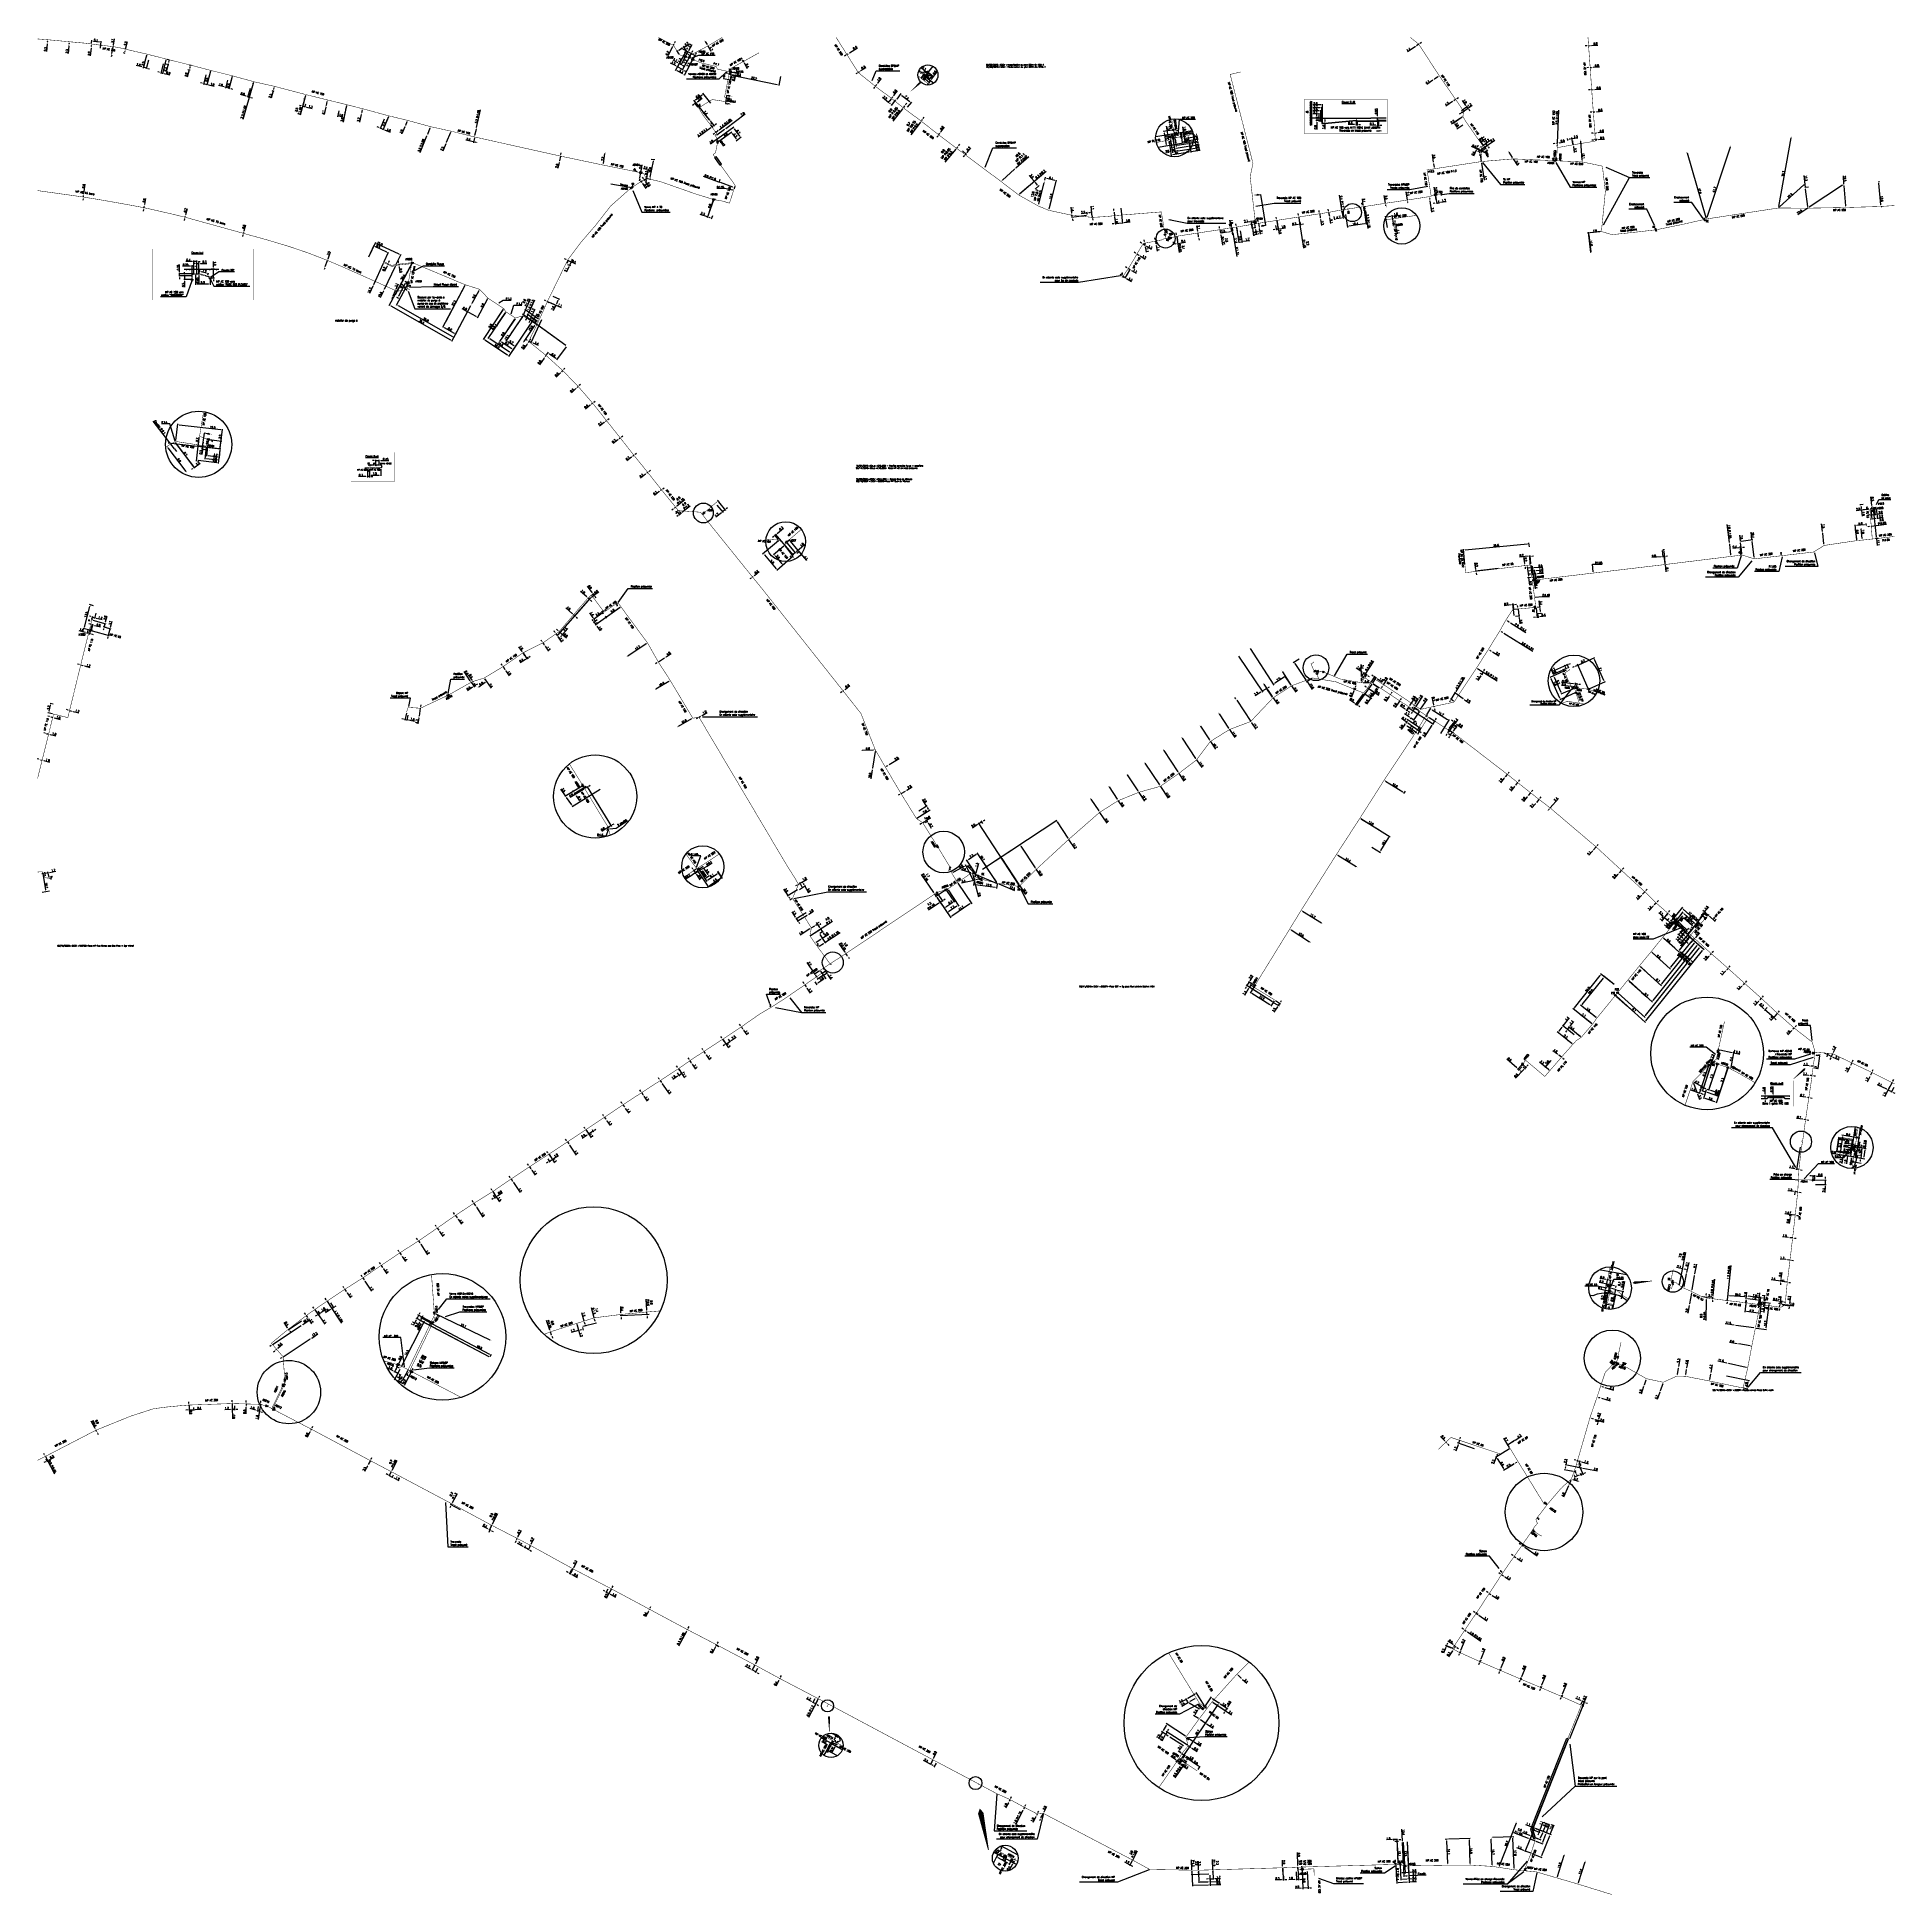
# Model space of a CAD drawing. Header units: millimetres. Extents: x 184000 to 185000, y 128000 to 129000.
import ezdxf
from ezdxf.enums import TextEntityAlignment as Align

# ---------------------------------------------------------------- set-up
doc = ezdxf.new("R2010")
doc.units = ezdxf.units.MM
doc.header["$PDMODE"] = 34
for name, pattern in [('CENTER2', [28.575, 19.05, -3.175, 3.175, -3.175]), ('DASHED', [19.05, 12.7, -6.35]), ('L_25_PE', [2000, 1000, 1000])]:
    doc.linetypes.add(name, pattern=pattern)
doc.layers.get('0').update_dxf_attribs({"linetype": 'CONTINUOUS'})
doc.layers.get('DEFPOINTS').update_dxf_attribs({"linetype": 'CONTINUOUS'})
for name, color, linetype in [('_920', 7, 'CONTINUOUS'), ('G_110', 6, 'CONTINUOUS'), ('G_120', 4, 'CONTINUOUS'), ('G_300', 7, 'CONTINUOUS'), ('G_330', 7, 'CONTINUOUS'), ('G_340', 7, 'CONTINUOUS'), ('G_400', 7, 'CONTINUOUS'), ('G_900', 7, 'CONTINUOUS'), ('G_930', 7, 'CONTINUOUS')]:
    doc.layers.add(name, color=color, linetype=linetype)
doc.layers.add('G_910', color=7, linetype='CONTINUOUS', plot=False)
doc.styles.add('G_ROMANS', font='ROMANS.SHX', dxfattribs={"width": 0.75})
doc.styles.add('indication', font='isocp.shx', dxfattribs={"width": 0.85})
doc.styles.get("Standard").update_dxf_attribs({"font": 'romans.shx', "width": 0.85})
doc.linetypes.add('G_typB_AP', pattern='A,5,-0.3,["o",Standard,S=1.5,R=0,X=0,Y=-0.5],-1.65', length=6.95)
doc.linetypes.add('G_TYPB_PE', pattern='A,5,-0.3,["o",Standard,S=1.5,R=0,X=0,Y=-0.5],-1.65', length=6.95)
doc.linetypes.add('G_typC_AP', pattern='A,5,-0.3,["X",Standard,S=1,R=0,X=0,Y=-0.5],-1.2', length=6.5)
doc.dimstyles.get("Standard").update_dxf_attribs({"dimtxt": 1.5, "dimasz": 1.2, "dimexe": 0.625, "dimexo": 0.625, "dimgap": 0.25, "dimtad": 1, "dimdec": 1, "dimzin": 0, "dimdsep": 46, "dimtxsty": 'Standard', "dimcen": -0.5, "dimadec": 0, "dimazin": 0, "dimtfac": 1, "dimtdec": 1, "dimtmove": 0, "dimatfit": 3, "dimfxl": 0, "dimtolj": 1, "dimtzin": 0, "dimarcsym": 0})
pattern_1 = [(45, (2.04, 63.666), (-13.4703842, 13.4703842), []), (45, (6.53, 63.666), (-13.4703842, 13.4703842), []), (45, (11.02, 63.666), (-13.4703842, 13.4703842), []), (45, (15.51, 63.666), (-13.4703842, 13.4703842), [])]

# ---------------------------------------------------------------- blocks, each defined once
blk = doc.blocks.new('G_300_12')
at = {"color": 0, "linetype": 'Continuous', "const_width": 0.248, "flags": 128}
blk.add_lwpolyline([(-0.1, 0, 1), (0.1, 0, 1)], format="xyb", close=True, dxfattribs=at)
at = {"color": 0, "linetype": 'Continuous', "style": 'G_ROMANS', "width": 0.75}
blk.add_text('P', height=1, dxfattribs=at).set_placement((0, 1.2), align=Align.MIDDLE)
at = {"color": 0, "linetype": 'Continuous', "width": 0.75, "flags": 3}
for tag, p in [('DEF_COUP', (0, -7.5)), ('DEF_TYPE', (0, -10)), ('DEF_LEG', (0, -5))]:
    blk.add_attdef(tag, text='', height=1.2, dxfattribs=at).set_placement(p, align=Align.MIDDLE)
blk = doc.blocks.new('G_340_07')
at = {"color": 0, "linetype": 'Continuous', "const_width": 0.25, "flags": 128}
blk.add_lwpolyline([(0, 0), (0.35, 0)], dxfattribs=at)
at = {"color": 0, "linetype": 'Continuous', "flags": 128}
blk.add_lwpolyline([(0.35, -0.5), (0.35, 0.5)], dxfattribs=at)
at = {"color": 0, "linetype": 'Continuous', "width": 0.75, "flags": 3}
for tag, p in [('DEF_COUP', (0, -7.5)), ('DEF_TYPE', (0, -10)), ('DEF_LEG', (0, -5))]:
    blk.add_attdef(tag, text='', height=1.2, dxfattribs=at).set_placement(p, align=Align.MIDDLE)
blk = doc.blocks.new('GIS_MODF')
at = {"color": 0, "linetype": 'Continuous', "flags": 128}
for points in [[(-2.3, 0), (-1.8, 0)], [(1.8, 0), (2.3, 0)]]:
    blk.add_lwpolyline(points, dxfattribs=at)
at = {"color": 0, "linetype": 'Continuous'}
blk.add_attdef('DATE', text='', height=0.75, dxfattribs=at).set_placement((-2.6, -0.4), align=Align.RIGHT)
at = {"color": 0, "linetype": 'Continuous', "width": 3.590909}
blk.add_attdef('USER', text='', height=0.75, dxfattribs=at).set_placement((-1.5, -0.4), (1.3, -0.4), align=Align.FIT)
at = {"color": 0, "linetype": 'Continuous'}
blk.add_attdef('DESC', (2.5, -0.4), '', height=0.75, dxfattribs=at)
blk = doc.blocks.new('G_300_04')
at = {"linetype": 'Continuous'}
h = blk.add_hatch(color=0, dxfattribs=at)
h.paths.add_polyline_path([(-0.5, 0.5), (-0.5, -0.5), (0, 0)])
h.paths.add_polyline_path([(0.5, 0.5), (0, 0), (0.5, -0.5)])
at = {"color": 0, "linetype": 'Continuous', "flags": 128}
blk.add_lwpolyline([(-0.5, -0.5), (0.5, 0.5), (0.5, -0.5), (-0.5, 0.5)], close=True, dxfattribs=at)
at = {"color": 0, "linetype": 'Continuous', "width": 0.75}
blk.add_attdef('NUM', text='', height=1, dxfattribs=at).set_placement((0, 1.8), align=Align.MIDDLE_CENTER)
at = {"color": 0, "linetype": 'Continuous', "width": 0.75, "flags": 3}
for tag, p in [('DEF_COUP', (0, -7.5)), ('DEF_TYPE', (0, -10)), ('DEF_LEG', (0, -5))]:
    blk.add_attdef(tag, text='', height=1.2, dxfattribs=at).set_placement(p, align=Align.MIDDLE)
blk = doc.blocks.new('G_340_17')
at = {"linetype": 'Continuous'}
blk.add_hatch(color=0, dxfattribs=at).paths.add_polyline_path([(0.125, 0.75), (-0.125, 0.75), (-0.125, -0.75), (0.125, -0.75)])
at = {"color": 0, "linetype": 'Continuous'}
blk.add_lwpolyline([(-0.125, 0.75), (0.125, 0.75), (0.125, -0.75), (-0.125, -0.75)], close=True, dxfattribs=at)
at = {"color": 0, "linetype": 'Continuous', "width": 0.75}
for tag, height, flags, p in [('RE', 1, 8, (0, 2.5)), ('DEF_COUP', 1.2, 3, (0, -7.5)), ('DEF_TYPE', 1.2, 3, (0, -10)), ('DEF_LEG', 1.2, 3, (0, -5))]:
    blk.add_attdef(tag, text='', height=height, dxfattribs=dict(at, flags=flags)).set_placement(p, align=Align.MIDDLE)
blk = doc.blocks.new('G_340_13')
at = {"color": 0, "linetype": 'Continuous', "flags": 128}
blk.add_lwpolyline([(0, 0), (0, 1.2)], dxfattribs=at)
at = {"color": 0, "linetype": 'Continuous', "style": 'G_ROMANS', "width": 0.75}
blk.add_text('PB', height=0.75, dxfattribs=at).set_placement((0, 1.7), align=Align.MIDDLE)
at = {"color": 0, "linetype": 'Continuous', "width": 0.75, "flags": 3}
for tag, p in [('DEF_TYPE', (0, -5.6)), ('DEF_LEG', (0, -3.4))]:
    blk.add_attdef(tag, text='', height=1.2, dxfattribs=at).set_placement(p, align=Align.MIDDLE)
blk = doc.blocks.new('G_300_15')
at = {"color": 0, "linetype": 'Continuous'}
blk.add_circle((0, 0), 1.56, dxfattribs=at)
at = {"color": 0, "linetype": 'Continuous', "style": 'G_ROMANS', "width": 0.75}
blk.add_text('?', height=4.69, dxfattribs=at).set_placement((0, -6.6), align=Align.MIDDLE_CENTER)
at = {"color": 0, "linetype": 'Continuous', "width": 0.75}
blk.add_attdef('TYP', text='', height=4.69, dxfattribs=at).set_placement((0, 5.8), align=Align.MIDDLE_CENTER)
at = {"color": 0, "linetype": 'Continuous', "width": 0.75, "flags": 1}
blk.add_attdef('NUM', text='', height=3.75, dxfattribs=at).set_placement((0, -3.8), align=Align.MIDDLE_CENTER)
at = {"color": 0, "linetype": 'Continuous', "width": 0.75, "flags": 3}
for tag, p in [('DEF_COUP', (0, -13.5)), ('DEF_TYPE', (0, -16)), ('DEF_LEG', (0, -11))]:
    blk.add_attdef(tag, text='', height=1.2, dxfattribs=at).set_placement(p, align=Align.MIDDLE)
blk = doc.blocks.new('G_330_14')
at = {"linetype": 'Continuous'}
h = blk.add_hatch(color=0, dxfattribs=at)
h.paths.add_polyline_path([(-0.4, 0, 1), (0.4, 0, 1)])
h.paths.add_polyline_path([(0.4, 0, 1), (-0.4, 0, 1)], flags=16)
at = {"color": 0, "linetype": 'Continuous', "const_width": 0.0625, "flags": 128}
blk.add_lwpolyline([(0.3, -0.3), (-0.3, 0.3)], dxfattribs=at)
at = {"color": 0, "linetype": 'Continuous'}
for radius in [0.375, 0.438]:
    blk.add_circle((0, 0), radius, dxfattribs=at)
at = {"color": 0, "linetype": 'Continuous', "width": 0.75}
blk.add_attdef('3WT', text='', height=1, dxfattribs=at).set_placement((0, 2.1), align=Align.MIDDLE)
at = {"color": 0, "linetype": 'Continuous', "width": 0.75, "flags": 3}
for tag, p in [('DEF_COUP', (0, -7.5)), ('DEF_TYPE', (0, -10)), ('DEF_LEG', (0, -5))]:
    blk.add_attdef(tag, text='', height=1.2, dxfattribs=at).set_placement(p, align=Align.MIDDLE)
blk = doc.blocks.new('G_300_11')
at = {"color": 0, "linetype": 'Continuous', "const_width": 0.248, "flags": 128}
blk.add_lwpolyline([(-0.1, 0, 1), (0.1, 0, 1)], format="xyb", close=True, dxfattribs=at)
at = {"linetype": 'Continuous', "style": 'G_ROMANS', "width": 0.75}
blk.add_attdef('S', text='', height=1, dxfattribs=at).set_placement((0, 1.3), align=Align.MIDDLE_CENTER)
at = {"color": 0, "linetype": 'Continuous', "width": 0.75, "flags": 3}
for tag, p in [('DEF_COUP', (0, -7.5)), ('DEF_TYPE', (0, -10)), ('DEF_LEG', (0, -5))]:
    blk.add_attdef(tag, text='', height=1.2, dxfattribs=at).set_placement(p, align=Align.MIDDLE)
blk = doc.blocks.new('G_330_16')
at = {"linetype": 'Continuous'}
h = blk.add_hatch(color=0, dxfattribs=at)
h.paths.add_polyline_path([(-0.4, 0, 1), (0.4, 0, 1)])
h.paths.add_polyline_path([(0.4, 0, 1), (-0.4, 0, 1)], flags=16)
at = {"color": 0, "linetype": 'Continuous', "const_width": 0.0625, "flags": 128}
blk.add_lwpolyline([(0.3, -0.3), (-0.3, 0.3)], dxfattribs=at)
at = {"color": 0, "linetype": 'Continuous'}
for radius in [0.375, 0.438]:
    blk.add_circle((0, 0), radius, dxfattribs=at)
at = {"color": 0, "linetype": 'Continuous', "width": 0.75}
blk.add_attdef('TPS', text='', height=1, dxfattribs=at).set_placement((0, 2.4), align=Align.MIDDLE)
at = {"color": 0, "linetype": 'Continuous', "width": 0.75, "flags": 3}
for tag, p in [('DEF_COUP', (0, -7.5)), ('DEF_TYPE', (0, -10)), ('DEF_LEG', (0, -5))]:
    blk.add_attdef(tag, text='', height=1.2, dxfattribs=at).set_placement(p, align=Align.MIDDLE)
blk = doc.blocks.new('G_340_16')
at = {"linetype": 'Continuous'}
blk.add_hatch(color=0, dxfattribs=at).paths.add_polyline_path([(0.1, 0.8), (-0.1, 0.8), (-0.1, -0.8), (0.1, -0.8)])
at = {"color": 0, "linetype": 'Continuous'}
blk.add_lwpolyline([(-0.1, 0.8), (0.1, 0.8), (0.1, -0.8), (-0.1, -0.8)], close=True, dxfattribs=at)
at = {"color": 0, "linetype": 'Continuous', "width": 0.75}
for tag, height, flags, p in [('TR', 1, 8, (0, 2.1)), ('DEF_COUP', 1.2, 3, (0, -7.5)), ('DEF_TYPE', 1.2, 3, (0, -10)), ('DEF_LEG', 1.2, 3, (0, -5))]:
    blk.add_attdef(tag, text='', height=height, dxfattribs=dict(at, flags=flags)).set_placement(p, align=Align.MIDDLE)
blk = doc.blocks.new('*D249')
at = {"layer": 'DEFPOINTS', "color": 0, "linetype": 'Continuous', "transparency": 16777216}
for p in [(184751.4, 128977), (184751.4, 128977), (184754.8, 128979.3)]:
    blk.add_point(p, dxfattribs=at)
at = {"layer": 'G_120', "color": 0, "linetype": 'Continuous', "lineweight": -2, "transparency": 16777216}
for p, q in [((184751.4, 128977), (184748.1, 128974.7)), ((184754.1, 128978.8), (184752.2, 128977.5))]:
    blk.add_line(p, q, dxfattribs=at)
at = {"layer": 'G_120', "color": 0, "linetype": 'Continuous', "transparency": 16777216}
for points in [[(184752.1, 128977.6), (184752.3, 128977.3), (184751.4, 128977)], [(184754, 128978.9), (184754.2, 128978.6), (184754.8, 128979.3)]]:
    blk.add_solid(points, dxfattribs=at)
at = {"layer": 'G_120', "color": 0, "linetype": 'Continuous', "transparency": 16777216, "insert": (184748.5, 128975.9), "char_height": 1.12, "attachment_point": 5, "rotation": 34.2911}
blk.add_mtext('\\A1;4.1', dxfattribs=at)
blk = doc.blocks.new('*D250')
at = {"layer": 'DEFPOINTS', "color": 0, "linetype": 'Continuous', "transparency": 16777216}
for p in [(184004, 128550), (184004.4, 128548.1), (184006.3, 128547.3)]:
    blk.add_point(p, dxfattribs=at)
at = {"layer": 'G_300', "color": 0, "linetype": 'Continuous', "lineweight": -2, "transparency": 16777216}
for p, q in [((184003.1, 128549.8), (184002.3, 128549.7)), ((184004.3, 128548.5), (184003.9, 128550.5)), ((184004, 128550), (184005.7, 128550.3)), ((184006.2, 128547.7), (184005.6, 128550.7)), ((184006.6, 128550.4), (184009.8, 128551))]:
    blk.add_line(p, q, dxfattribs=at)
at = {"layer": 'G_300', "color": 0, "linetype": 'Continuous', "transparency": 16777216}
for points in [[(184003.1, 128550), (184003.2, 128549.7), (184004, 128550)], [(184006.6, 128550.6), (184006.6, 128550.3), (184005.7, 128550.3)]]:
    blk.add_solid(points, dxfattribs=at)
at = {"layer": 'G_300', "color": 0, "linetype": 'Continuous', "transparency": 16777216, "insert": (184008.5, 128551.5), "char_height": 1.12, "attachment_point": 5, "rotation": 9.8747}
blk.add_mtext('\\A1;1.7', dxfattribs=at)
blk = doc.blocks.new('*D251')
at = {"layer": 'DEFPOINTS', "color": 0, "linetype": 'Continuous', "transparency": 16777216}
for p in [(184007.2, 128634.1), (184007.2, 128634.1), (184008.1, 128633.8)]:
    blk.add_point(p, dxfattribs=at)
at = {"layer": 'G_120', "color": 0, "linetype": 'Continuous', "lineweight": -2, "transparency": 16777216}
for p, q in [((184006.4, 128634.3), (184005.5, 128634.5)), ((184007.2, 128634.1), (184008.1, 128633.8)), ((184009, 128633.6), (184012.1, 128632.8))]:
    blk.add_line(p, q, dxfattribs=at)
at = {"layer": 'G_120', "color": 0, "linetype": 'Continuous', "transparency": 16777216}
for points in [[(184006.4, 128634.4), (184006.3, 128634.1), (184007.2, 128634.1)], [(184009.1, 128633.8), (184009, 128633.5), (184008.1, 128633.8)]]:
    blk.add_solid(points, dxfattribs=at)
at = {"layer": 'G_120', "color": 0, "linetype": 'Continuous', "transparency": 16777216, "insert": (184011.2, 128633.8), "char_height": 1.12, "attachment_point": 5, "rotation": 346.0254}
blk.add_mtext('\\A1;1.0', dxfattribs=at)
blk = doc.blocks.new('*D252')
at = {"layer": 'DEFPOINTS', "color": 0, "linetype": 'Continuous', "transparency": 16777216}
for p in [(184005, 128625.1), (184005.1, 128625.6), (184005.9, 128624.9)]:
    blk.add_point(p, dxfattribs=at)
at = {"layer": 'G_120', "color": 0, "linetype": 'Continuous', "lineweight": -2, "transparency": 16777216}
for p, q in [((184004.1, 128625.3), (184003.3, 128625.5)), ((184005, 128625.1), (184004.9, 128624.6)), ((184005, 128625.1), (184005.9, 128624.9)), ((184006.8, 128624.6), (184009.9, 128623.9))]:
    blk.add_line(p, q, dxfattribs=at)
at = {"layer": 'G_120', "color": 0, "linetype": 'Continuous', "transparency": 16777216}
for points in [[(184004.2, 128625.4), (184004.1, 128625.2), (184005, 128625.1)], [(184006.8, 128624.8), (184006.8, 128624.5), (184005.9, 128624.9)]]:
    blk.add_solid(points, dxfattribs=at)
at = {"layer": 'G_120', "color": 0, "linetype": 'Continuous', "transparency": 16777216, "insert": (184009, 128624.9), "char_height": 1.12, "attachment_point": 5, "rotation": 346.0254}
blk.add_mtext('\\A1;1.0', dxfattribs=at)
blk = doc.blocks.new('*D253')
at = {"layer": 'DEFPOINTS', "color": 0, "linetype": 'Continuous', "transparency": 16777216}
for p in [(184001.5, 128611), (184001.5, 128611), (184002.4, 128610.8)]:
    blk.add_point(p, dxfattribs=at)
at = {"layer": 'G_120', "color": 0, "linetype": 'Continuous', "lineweight": -2, "transparency": 16777216}
for p, q in [((184000.6, 128611.3), (183999.8, 128611.5)), ((184001.5, 128611), (184002.4, 128610.8)), ((184003.3, 128610.6), (184006.4, 128609.8))]:
    blk.add_line(p, q, dxfattribs=at)
at = {"layer": 'G_120', "color": 0, "linetype": 'Continuous', "transparency": 16777216}
for points in [[(184000.7, 128611.4), (184000.6, 128611.1), (184001.5, 128611)], [(184003.3, 128610.7), (184003.3, 128610.4), (184002.4, 128610.8)]]:
    blk.add_solid(points, dxfattribs=at)
at = {"layer": 'G_120', "color": 0, "linetype": 'Continuous', "transparency": 16777216, "insert": (184005.5, 128610.8), "char_height": 1.12, "attachment_point": 5, "rotation": 346.0254}
blk.add_mtext('\\A1;1.0', dxfattribs=at)
blk = doc.blocks.new('*D254')
at = {"layer": 'DEFPOINTS', "color": 0, "linetype": 'Continuous', "transparency": 16777216}
for p in [(184002.6, 128550.7), (184004.5, 128540.2), (184004.5, 128540.2)]:
    blk.add_point(p, dxfattribs=at)
at = {"layer": 'G_120', "color": 0, "linetype": 'Continuous', "lineweight": -2, "transparency": 16777216}
blk.add_line((184002.8, 128549.8), (184004.3, 128541.1), dxfattribs=at)
at = {"layer": 'G_120', "color": 0, "linetype": 'Continuous', "transparency": 16777216}
for points in [[(184002.9, 128549.9), (184002.6, 128549.8), (184002.6, 128550.7)], [(184004.5, 128541.1), (184004.2, 128541), (184004.5, 128540.2)]]:
    blk.add_solid(points, dxfattribs=at)
at = {"layer": 'G_120', "color": 0, "linetype": 'Continuous', "transparency": 16777216, "insert": (184004.7, 128543.3), "char_height": 1.12, "attachment_point": 5, "rotation": 279.8747}
blk.add_mtext('\\A1;10.7', dxfattribs=at)
blk = doc.blocks.new('*D255')
at = {"layer": 'DEFPOINTS', "color": 0, "linetype": 'Continuous', "transparency": 16777216}
for p in [(184017.2, 128637.6), (184018.3, 128637.3), (184018.3, 128637.3)]:
    blk.add_point(p, dxfattribs=at)
at = {"layer": 'G_120', "color": 0, "linetype": 'Continuous', "lineweight": -2, "transparency": 16777216}
for p, q in [((184016.4, 128637.8), (184015.5, 128638.1)), ((184017.2, 128637.6), (184018.3, 128637.3)), ((184019.2, 128637.1), (184022.2, 128636.3))]:
    blk.add_line(p, q, dxfattribs=at)
at = {"layer": 'G_120', "color": 0, "linetype": 'Continuous', "transparency": 16777216}
for points in [[(184016.4, 128638), (184016.3, 128637.7), (184017.2, 128637.6)], [(184019.3, 128637.2), (184019.2, 128636.9), (184018.3, 128637.3)]]:
    blk.add_solid(points, dxfattribs=at)
at = {"layer": 'G_120', "color": 0, "linetype": 'Continuous', "transparency": 16777216, "insert": (184021.4, 128637.3), "char_height": 1.12, "attachment_point": 5, "rotation": 344.9171}
blk.add_mtext('\\A1;1.2', dxfattribs=at)
blk = doc.blocks.new('*D256')
at = {"layer": 'DEFPOINTS', "color": 0, "linetype": 'Continuous', "transparency": 16777216}
for p in [(184766.3, 128960.4), (184766.9, 128959.6), (184767.3, 128961.1)]:
    blk.add_point(p, dxfattribs=at)
at = {"layer": 'G_120', "color": 0, "linetype": 'Continuous', "lineweight": -2, "transparency": 16777216}
for p, q in [((184766.2, 128959.1), (184765.5, 128958.6)), ((184766.6, 128960), (184767.2, 128959.2)), ((184766.9, 128959.6), (184767.9, 128960.3)), ((184767.6, 128960.7), (184768.2, 128959.9)), ((184768.7, 128960.8), (184772.5, 128963.5))]:
    blk.add_line(p, q, dxfattribs=at)
at = {"layer": 'G_120', "color": 0, "linetype": 'Continuous', "transparency": 16777216}
for points in [[(184766.1, 128959.2), (184766.3, 128959), (184766.9, 128959.6)], [(184768.6, 128960.9), (184768.7, 128960.7), (184767.9, 128960.3)]]:
    blk.add_solid(points, dxfattribs=at)
at = {"layer": 'G_120', "color": 0, "linetype": 'Continuous', "transparency": 16777216, "insert": (184771.1, 128963.5), "char_height": 1.12, "attachment_point": 5, "rotation": 35.1279}
blk.add_mtext('\\A1;1.2', dxfattribs=at)
blk = doc.blocks.new('*D257')
at = {"layer": 'DEFPOINTS', "color": 0, "linetype": 'Continuous', "transparency": 16777216}
for p in [(184766.3, 128960.4), (184767.9, 128960.3), (184769.6, 128962.7)]:
    blk.add_point(p, dxfattribs=at)
at = {"layer": 'G_120', "color": 0, "linetype": 'Continuous', "lineweight": -2, "transparency": 16777216}
for p, q in [((184769.1, 128963.4), (184767.3, 128966)), ((184766.7, 128960.7), (184770, 128963)), ((184768.3, 128960.6), (184770.5, 128962.1)), ((184770.1, 128961.9), (184769.6, 128962.7)), ((184770.7, 128961.1), (184771.2, 128960.4))]:
    blk.add_line(p, q, dxfattribs=at)
at = {"layer": 'G_120', "color": 0, "linetype": 'Continuous', "transparency": 16777216}
for points in [[(184769.2, 128963.5), (184768.9, 128963.4), (184769.6, 128962.7)], [(184770.8, 128961.2), (184770.5, 128961), (184770.1, 128961.9)]]:
    blk.add_solid(points, dxfattribs=at)
at = {"layer": 'G_120', "color": 0, "linetype": 'Continuous', "transparency": 16777216, "insert": (184768.6, 128965.5), "char_height": 1.12, "attachment_point": 5, "rotation": 304.2014}
blk.add_mtext('\\A1;1.0', dxfattribs=at)
blk = doc.blocks.new('*D258')
at = {"layer": 'DEFPOINTS', "color": 0, "linetype": 'Continuous', "transparency": 16777216}
for p in [(184743.8, 128996.3), (184742.6, 128995.5), (184742.6, 128995.5)]:
    blk.add_point(p, dxfattribs=at)
at = {"layer": 'G_120', "color": 0, "linetype": 'Continuous', "lineweight": -2, "transparency": 16777216}
for p, q in [((184743.8, 128996.3), (184742.6, 128995.5)), ((184744.5, 128996.8), (184745.2, 128997.4)), ((184741.9, 128995), (184737.7, 128992.2))]:
    blk.add_line(p, q, dxfattribs=at)
at = {"layer": 'G_120', "color": 0, "linetype": 'Continuous', "transparency": 16777216}
for points in [[(184744.4, 128997), (184744.6, 128996.7), (184743.8, 128996.3)], [(184741.8, 128995.2), (184742, 128994.9), (184742.6, 128995.5)]]:
    blk.add_solid(points, dxfattribs=at)
at = {"layer": 'G_120', "color": 0, "linetype": 'Continuous', "transparency": 16777216, "insert": (184738.2, 128993.4), "char_height": 1.12, "attachment_point": 5, "rotation": 34.456}
blk.add_mtext('\\A1;1.4', dxfattribs=at)
blk = doc.blocks.new('*D259')
at = {"layer": 'DEFPOINTS', "color": 0, "linetype": 'Continuous', "transparency": 16777216}
for p in [(184762.6, 128965.9), (184762.6, 128965.9), (184763.6, 128966.6)]:
    blk.add_point(p, dxfattribs=at)
at = {"layer": 'G_120', "color": 0, "linetype": 'Continuous', "lineweight": -2, "transparency": 16777216}
for p, q in [((184763.6, 128966.6), (184762.6, 128965.9)), ((184764.3, 128967.1), (184765.1, 128967.6)), ((184761.9, 128965.4), (184758.4, 128962.9))]:
    blk.add_line(p, q, dxfattribs=at)
at = {"layer": 'G_120', "color": 0, "linetype": 'Continuous', "transparency": 16777216}
for points in [[(184761.8, 128965.5), (184762, 128965.3), (184762.6, 128965.9)], [(184764.3, 128967.2), (184764.4, 128967), (184763.6, 128966.6)]]:
    blk.add_solid(points, dxfattribs=at)
at = {"layer": 'G_120', "color": 0, "linetype": 'Continuous', "transparency": 16777216, "insert": (184758.9, 128964.2), "char_height": 1.12, "attachment_point": 5, "rotation": 35.5943}
blk.add_mtext('\\A1;1.2', dxfattribs=at)
blk = doc.blocks.new('*D260')
at = {"layer": 'DEFPOINTS', "color": 0, "linetype": 'Continuous', "transparency": 16777216}
for p in [(184835.2, 128995.5), (184836, 128995.6), (184836, 128995.6)]:
    blk.add_point(p, dxfattribs=at)
at = {"layer": 'G_120', "color": 0, "linetype": 'Continuous', "lineweight": -2, "transparency": 16777216}
for p, q in [((184836.8, 128995.7), (184840.1, 128995.9)), ((184834.3, 128995.5), (184833.4, 128995.4)), ((184835.2, 128995.5), (184836, 128995.6))]:
    blk.add_line(p, q, dxfattribs=at)
at = {"layer": 'G_120', "color": 0, "linetype": 'Continuous', "transparency": 16777216}
for points in [[(184834.3, 128995.6), (184834.3, 128995.3), (184835.2, 128995.5)], [(184836.8, 128995.8), (184836.9, 128995.5), (184836, 128995.6)]]:
    blk.add_solid(points, dxfattribs=at)
at = {"layer": 'G_120', "color": 0, "linetype": 'Continuous', "transparency": 16777216, "insert": (184838.9, 128996.6), "char_height": 1.12, "attachment_point": 5, "rotation": 4.1729}
blk.add_mtext('\\A1;0.8', dxfattribs=at)
blk = doc.blocks.new('*D261')
at = {"layer": 'DEFPOINTS', "color": 0, "linetype": 'Continuous', "transparency": 16777216}
for p in [(184836.1, 128983.7), (184836.8, 128983.8), (184836.8, 128983.8)]:
    blk.add_point(p, dxfattribs=at)
at = {"layer": 'G_120', "color": 0, "linetype": 'Continuous', "lineweight": -2, "transparency": 16777216}
for p, q in [((184835.2, 128983.7), (184834.3, 128983.6)), ((184836.1, 128983.7), (184836.8, 128983.8)), ((184837.7, 128983.9), (184841, 128984.1))]:
    blk.add_line(p, q, dxfattribs=at)
at = {"layer": 'G_120', "color": 0, "linetype": 'Continuous', "transparency": 16777216}
for points in [[(184835.2, 128983.8), (184835.2, 128983.5), (184836.1, 128983.7)], [(184837.7, 128984), (184837.7, 128983.7), (184836.8, 128983.8)]]:
    blk.add_solid(points, dxfattribs=at)
at = {"layer": 'G_120', "color": 0, "linetype": 'Continuous', "transparency": 16777216, "insert": (184839.7, 128984.8), "char_height": 1.12, "attachment_point": 5, "rotation": 4.1729}
blk.add_mtext('\\A1;0.8', dxfattribs=at)
blk = doc.blocks.new('*D262')
at = {"layer": 'DEFPOINTS', "color": 0, "linetype": 'Continuous', "transparency": 16777216}
for p in [(184836.9, 128971.8), (184837.7, 128971.9), (184837.7, 128971.9)]:
    blk.add_point(p, dxfattribs=at)
at = {"layer": 'G_120', "color": 0, "linetype": 'Continuous', "lineweight": -2, "transparency": 16777216}
for p, q in [((184836, 128971.7), (184835.1, 128971.7)), ((184836.9, 128971.8), (184837.7, 128971.9)), ((184838.6, 128971.9), (184841.8, 128972.2))]:
    blk.add_line(p, q, dxfattribs=at)
at = {"layer": 'G_120', "color": 0, "linetype": 'Continuous', "transparency": 16777216}
for points in [[(184836, 128971.9), (184836, 128971.6), (184836.9, 128971.8)], [(184838.6, 128972.1), (184838.6, 128971.8), (184837.7, 128971.9)]]:
    blk.add_solid(points, dxfattribs=at)
at = {"layer": 'G_120', "color": 0, "linetype": 'Continuous', "transparency": 16777216, "insert": (184840.6, 128972.8), "char_height": 1.12, "attachment_point": 5, "rotation": 4.1729}
blk.add_mtext('\\A1;0.8', dxfattribs=at)
blk = doc.blocks.new('*D263')
at = {"layer": 'DEFPOINTS', "color": 0, "linetype": 'Continuous', "transparency": 16777216}
for p in [(184791.7, 128939), (184791.7, 128939), (184794.6, 128934.6)]:
    blk.add_point(p, dxfattribs=at)
at = {"layer": 'G_120', "color": 0, "linetype": 'Continuous', "lineweight": -2, "transparency": 16777216}
for p, q in [((184792.2, 128938.2), (184794.1, 128935.3)), ((184794.6, 128934.6), (184796.9, 128931.1))]:
    blk.add_line(p, q, dxfattribs=at)
at = {"layer": 'G_120', "color": 0, "linetype": 'Continuous', "transparency": 16777216}
for points in [[(184792.3, 128938.3), (184792, 128938.2), (184791.7, 128939)], [(184794.2, 128935.4), (184794, 128935.3), (184794.6, 128934.6)]]:
    blk.add_solid(points, dxfattribs=at)
at = {"layer": 'G_120', "color": 0, "linetype": 'Continuous', "transparency": 16777216, "insert": (184796.9, 128932.5), "char_height": 1.12, "attachment_point": 5, "rotation": 303.9045}
blk.add_mtext('\\A1;5.3', dxfattribs=at)
blk = doc.blocks.new('*D264')
at = {"layer": 'DEFPOINTS', "color": 0, "linetype": 'Continuous', "transparency": 16777216}
for p in [(184831, 128945), (184831, 128945), (184831.9, 128933)]:
    blk.add_point(p, dxfattribs=at)
at = {"layer": 'G_120', "color": 0, "linetype": 'Continuous', "lineweight": -2, "transparency": 16777216}
blk.add_line((184831.8, 128933.9), (184831.1, 128944.1), dxfattribs=at)
at = {"layer": 'G_120', "color": 0, "linetype": 'Continuous', "transparency": 16777216}
for points in [[(184831.2, 128944.1), (184830.9, 128944.1), (184831, 128945)], [(184832, 128933.9), (184831.7, 128933.8), (184831.9, 128933)]]:
    blk.add_solid(points, dxfattribs=at)
at = {"layer": 'G_120', "color": 0, "linetype": 'Continuous', "transparency": 16777216, "insert": (184832.4, 128936.2), "char_height": 1.12, "attachment_point": 5, "rotation": 274.1586}
blk.add_mtext('\\A1;12.1', dxfattribs=at)
blk = doc.blocks.new('*D265')
at = {"layer": 'DEFPOINTS', "color": 0, "linetype": 'Continuous', "transparency": 16777216}
for p in [(184817.9, 128943), (184817.9, 128943), (184818.4, 128943.1)]:
    blk.add_point(p, dxfattribs=at)
at = {"layer": 'G_120', "color": 0, "linetype": 'Continuous', "lineweight": -2, "transparency": 16777216}
for p, q in [((184817, 128942.8), (184816.1, 128942.7)), ((184817.9, 128943), (184818.4, 128943.1)), ((184819.3, 128943.2), (184822.5, 128943.7))]:
    blk.add_line(p, q, dxfattribs=at)
at = {"layer": 'G_120', "color": 0, "linetype": 'Continuous', "transparency": 16777216}
for points in [[(184817, 128943), (184817, 128942.7), (184817.9, 128943)], [(184819.3, 128943.3), (184819.3, 128943.1), (184818.4, 128943.1)]]:
    blk.add_solid(points, dxfattribs=at)
at = {"layer": 'G_120', "color": 0, "linetype": 'Continuous', "transparency": 16777216, "insert": (184821.2, 128944.3), "char_height": 1.12, "attachment_point": 5, "rotation": 8.7278}
blk.add_mtext('\\A1;0.5', dxfattribs=at)
blk = doc.blocks.new('*D266')
at = {"layer": 'DEFPOINTS', "color": 0, "linetype": 'Continuous', "transparency": 16777216}
for p in [(184818.3, 128940.6), (184818.4, 128943.1), (184818.4, 128943.1)]:
    blk.add_point(p, dxfattribs=at)
at = {"layer": 'G_120', "color": 0, "linetype": 'Continuous', "lineweight": -2, "transparency": 16777216}
for p, q in [((184818.4, 128943.1), (184819.2, 128960.9)), ((184818.3, 128941.5), (184818.4, 128942.2))]:
    blk.add_line(p, q, dxfattribs=at)
at = {"layer": 'G_120', "color": 0, "linetype": 'Continuous', "transparency": 16777216}
for points in [[(184818.2, 128942.2), (184818.5, 128942.2), (184818.4, 128943.1)], [(184818.2, 128941.5), (184818.5, 128941.5), (184818.3, 128940.6)]]:
    blk.add_solid(points, dxfattribs=at)
at = {"layer": 'G_120', "color": 0, "linetype": 'Continuous', "transparency": 16777216, "insert": (184817.3, 128956.7), "char_height": 1.125, "attachment_point": 5, "rotation": 87.4781}
blk.add_mtext('\\A1;MP AC 150\\P2.5 P:1.05', dxfattribs=at)
blk = doc.blocks.new('*D267')
at = {"layer": 'DEFPOINTS', "color": 0, "linetype": 'Continuous', "transparency": 16777216}
for p in [(184823.8, 128945.1), (184824, 128943.9), (184826.8, 128942.2)]:
    blk.add_point(p, dxfattribs=at)
at = {"layer": 'G_120', "color": 0, "linetype": 'Continuous', "lineweight": -2, "transparency": 16777216}
for p, q in [((184826.8, 128942.6), (184826.2, 128946)), ((184826.3, 128945.5), (184829.5, 128946)), ((184824, 128944.4), (184823.8, 128945.6)), ((184824.7, 128945.3), (184825.4, 128945.4))]:
    blk.add_line(p, q, dxfattribs=at)
at = {"layer": 'G_120', "color": 0, "linetype": 'Continuous', "transparency": 16777216}
for points in [[(184824.7, 128945.4), (184824.7, 128945.1), (184823.8, 128945.1)], [(184825.4, 128945.5), (184825.4, 128945.2), (184826.3, 128945.5)]]:
    blk.add_solid(points, dxfattribs=at)
at = {"layer": 'G_120', "color": 0, "linetype": 'Continuous', "transparency": 16777216, "insert": (184828.3, 128946.6), "char_height": 1.12, "attachment_point": 5, "rotation": 8.9206}
blk.add_mtext('\\A1;2.5', dxfattribs=at)
blk = doc.blocks.new('*D268')
at = {"layer": 'DEFPOINTS', "color": 0, "linetype": 'Continuous', "transparency": 16777216}
for p in [(184826.5, 128944.3), (184826.5, 128944.3), (184826.8, 128942.2)]:
    blk.add_point(p, dxfattribs=at)
at = {"layer": 'G_120', "color": 0, "linetype": 'Continuous', "lineweight": -2, "transparency": 16777216}
for p, q in [((184826.4, 128945.2), (184826.2, 128946.1)), ((184826.5, 128944.3), (184826.8, 128942.2)), ((184827, 128941.3), (184827.5, 128938))]:
    blk.add_line(p, q, dxfattribs=at)
at = {"layer": 'G_120', "color": 0, "linetype": 'Continuous', "transparency": 16777216}
for points in [[(184826.5, 128945.2), (184826.2, 128945.2), (184826.5, 128944.3)], [(184827.1, 128941.3), (184826.8, 128941.3), (184826.8, 128942.2)]]:
    blk.add_solid(points, dxfattribs=at)
at = {"layer": 'G_120', "color": 0, "linetype": 'Continuous', "transparency": 16777216, "insert": (184828, 128939.3), "char_height": 1.12, "attachment_point": 5, "rotation": 278.9206}
blk.add_mtext('\\A1;2.2', dxfattribs=at)
blk = doc.blocks.new('*D269')
at = {"layer": 'DEFPOINTS', "color": 0, "linetype": 'Continuous', "transparency": 16777216}
for p in [(184835.2, 128894.6), (184842.1, 128895.5), (184836.5, 128883.7)]:
    blk.add_point(p, dxfattribs=at)
at = {"layer": 'G_120', "color": 0, "linetype": 'Continuous', "lineweight": -2, "transparency": 16777216}
for p, q in [((184836.4, 128884.2), (184835.1, 128895.1)), ((184841.2, 128895.3), (184836.1, 128894.7))]:
    blk.add_line(p, q, dxfattribs=at)
at = {"layer": 'G_120', "color": 0, "linetype": 'Continuous', "transparency": 16777216}
for points in [[(184836, 128894.9), (184836.1, 128894.6), (184835.2, 128894.6)], [(184841.2, 128895.5), (184841.2, 128895.2), (184842.1, 128895.5)]]:
    blk.add_solid(points, dxfattribs=at)
at = {"layer": 'G_120', "color": 0, "linetype": 'Continuous', "transparency": 16777216, "insert": (184838.6, 128895.8), "char_height": 1.12, "attachment_point": 5, "rotation": 6.8424}
blk.add_mtext('\\A1;7.0', dxfattribs=at)
blk = doc.blocks.new('*D270')
at = {"layer": 'DEFPOINTS', "color": 0, "linetype": 'Continuous', "transparency": 16777216}
for p in [(184842.1, 128895.5), (184836.5, 128883.7), (184836.5, 128883.7)]:
    blk.add_point(p, dxfattribs=at)
at = {"layer": 'G_120', "color": 0, "linetype": 'Continuous', "lineweight": -2, "transparency": 16777216}
for p, q in [((184841.7, 128895.4), (184834.7, 128894.6)), ((184835.3, 128893.7), (184836.4, 128884.6))]:
    blk.add_line(p, q, dxfattribs=at)
at = {"layer": 'G_120', "color": 0, "linetype": 'Continuous', "transparency": 16777216}
for points in [[(184835.4, 128893.7), (184835.1, 128893.7), (184835.2, 128894.6)], [(184836.5, 128884.6), (184836.2, 128884.6), (184836.5, 128883.7)]]:
    blk.add_solid(points, dxfattribs=at)
at = {"layer": 'G_120', "color": 0, "linetype": 'Continuous', "transparency": 16777216, "insert": (184836.6, 128889.2), "char_height": 1.12, "attachment_point": 5, "rotation": 276.8424}
blk.add_mtext('\\A1;11.0', dxfattribs=at)
blk = doc.blocks.new('*D271')
at = {"layer": 'DEFPOINTS', "color": 0, "linetype": 'Continuous', "transparency": 16777216}
for p in [(184888, 128938.6), (184898.5, 128902.2), (184898.5, 128902.2)]:
    blk.add_point(p, dxfattribs=at)
at = {"layer": 'G_120', "color": 0, "linetype": 'Continuous', "lineweight": -2, "transparency": 16777216}
blk.add_line((184888.3, 128937.8), (184898.3, 128903.1), dxfattribs=at)
at = {"layer": 'G_120', "color": 0, "linetype": 'Continuous', "transparency": 16777216}
for points in [[(184888.4, 128937.8), (184888.1, 128937.7), (184888, 128938.6)], [(184898.4, 128903.1), (184898.2, 128903), (184898.5, 128902.2)]]:
    blk.add_solid(points, dxfattribs=at)
at = {"layer": 'G_120', "color": 0, "linetype": 'Continuous', "transparency": 16777216, "insert": (184895, 128917.3), "char_height": 1.12, "attachment_point": 5, "rotation": 286.1024}
blk.add_mtext('\\A1;37.9', dxfattribs=at)
blk = doc.blocks.new('*D272')
at = {"layer": 'DEFPOINTS', "color": 0, "linetype": 'Continuous', "transparency": 16777216}
for p in [(184911.7, 128941.8), (184898.5, 128902.2), (184898.5, 128902.2)]:
    blk.add_point(p, dxfattribs=at)
at = {"layer": 'G_120', "color": 0, "linetype": 'Continuous', "lineweight": -2, "transparency": 16777216}
blk.add_line((184911.4, 128940.9), (184898.8, 128903.1), dxfattribs=at)
at = {"layer": 'G_120', "color": 0, "linetype": 'Continuous', "transparency": 16777216}
for points in [[(184911.3, 128941), (184911.6, 128940.9), (184911.7, 128941.8)], [(184898.7, 128903.1), (184899, 128903), (184898.5, 128902.2)]]:
    blk.add_solid(points, dxfattribs=at)
at = {"layer": 'G_120', "color": 0, "linetype": 'Continuous', "transparency": 16777216, "insert": (184903, 128918.1), "char_height": 1.12, "attachment_point": 5, "rotation": 71.6215}
blk.add_mtext('\\A1;41.7', dxfattribs=at)
blk = doc.blocks.new('*D273')
at = {"layer": 'DEFPOINTS', "color": 0, "linetype": 'Continuous', "transparency": 16777216}
for p in [(184944.4, 128946.8), (184944.4, 128946.8), (184937.4, 128908.1)]:
    blk.add_point(p, dxfattribs=at)
at = {"layer": 'G_120', "color": 0, "linetype": 'Continuous', "lineweight": -2, "transparency": 16777216}
blk.add_line((184937.6, 128909), (184944.3, 128945.9), dxfattribs=at)
at = {"layer": 'G_120', "color": 0, "linetype": 'Continuous', "transparency": 16777216}
for points in [[(184944.1, 128945.9), (184944.4, 128945.9), (184944.4, 128946.8)], [(184937.4, 128909.1), (184937.7, 128909), (184937.4, 128908.1)]]:
    blk.add_solid(points, dxfattribs=at)
at = {"layer": 'G_120', "color": 0, "linetype": 'Continuous', "transparency": 16777216, "insert": (184940, 128926.5), "char_height": 1.12, "attachment_point": 5, "rotation": 79.7149}
blk.add_mtext('\\A1;39.3', dxfattribs=at)
blk = doc.blocks.new('*D274')
at = {"layer": 'DEFPOINTS', "color": 0, "linetype": 'Continuous', "transparency": 16777216}
for p in [(184951.8, 128921.3), (184937.4, 128908.1), (184937.4, 128908.1)]:
    blk.add_point(p, dxfattribs=at)
at = {"layer": 'G_120', "color": 0, "linetype": 'Continuous', "lineweight": -2, "transparency": 16777216}
blk.add_line((184951.2, 128920.7), (184938.1, 128908.7), dxfattribs=at)
at = {"layer": 'G_120', "color": 0, "linetype": 'Continuous', "transparency": 16777216}
for points in [[(184951.1, 128920.8), (184951.3, 128920.6), (184951.8, 128921.3)], [(184938, 128908.9), (184938.2, 128908.6), (184937.4, 128908.1)]]:
    blk.add_solid(points, dxfattribs=at)
at = {"layer": 'G_120', "color": 0, "linetype": 'Continuous', "transparency": 16777216, "insert": (184943.6, 128914.8), "char_height": 1.12, "attachment_point": 5, "rotation": 42.4493}
blk.add_mtext('\\A1;19.5', dxfattribs=at)
blk = doc.blocks.new('*D275')
at = {"layer": 'DEFPOINTS', "color": 0, "linetype": 'Continuous', "transparency": 16777216}
for p in [(184838.8, 128944.3), (184839.7, 128944.9), (184839.7, 128944.4)]:
    blk.add_point(p, dxfattribs=at)
at = {"layer": 'G_120', "color": 0, "linetype": 'Continuous', "lineweight": -2, "transparency": 16777216}
for p, q in [((184837.9, 128944.7), (184837, 128944.6)), ((184838.8, 128944.8), (184838.7, 128945.3)), ((184838.8, 128944.8), (184839.7, 128944.9)), ((184839.6, 128944.9), (184839.6, 128945.3)), ((184840.5, 128945), (184843.8, 128945.2))]:
    blk.add_line(p, q, dxfattribs=at)
at = {"layer": 'G_120', "color": 0, "linetype": 'Continuous', "transparency": 16777216}
for points in [[(184837.8, 128944.9), (184837.9, 128944.6), (184838.8, 128944.8)], [(184840.5, 128945.1), (184840.6, 128944.8), (184839.7, 128944.9)]]:
    blk.add_solid(points, dxfattribs=at)
at = {"layer": 'G_120', "color": 0, "linetype": 'Continuous', "transparency": 16777216, "insert": (184842.5, 128945.9), "char_height": 1.12, "attachment_point": 5, "rotation": 5.0342}
blk.add_mtext('\\A1;0.9', dxfattribs=at)
blk = doc.blocks.new('*D276')
at = {"layer": 'DEFPOINTS', "color": 0, "linetype": 'Continuous', "transparency": 16777216}
for p in [(184838.6, 128948.5), (184839.4, 128948.6), (184839.4, 128948.6)]:
    blk.add_point(p, dxfattribs=at)
at = {"layer": 'G_120', "color": 0, "linetype": 'Continuous', "lineweight": -2, "transparency": 16777216}
for p, q in [((184837.7, 128948.5), (184836.8, 128948.4)), ((184838.6, 128948.5), (184839.4, 128948.6)), ((184840.3, 128948.7), (184843.5, 128949))]:
    blk.add_line(p, q, dxfattribs=at)
at = {"layer": 'G_120', "color": 0, "linetype": 'Continuous', "transparency": 16777216}
for points in [[(184837.7, 128948.6), (184837.7, 128948.3), (184838.6, 128948.5)], [(184840.3, 128948.8), (184840.3, 128948.5), (184839.4, 128948.6)]]:
    blk.add_solid(points, dxfattribs=at)
at = {"layer": 'G_120', "color": 0, "linetype": 'Continuous', "transparency": 16777216, "insert": (184842.3, 128949.6), "char_height": 1.12, "attachment_point": 5, "rotation": 5.0342}
blk.add_mtext('\\A1;0.8', dxfattribs=at)
blk = doc.blocks.new('*D277')
at = {"layer": 'DEFPOINTS', "color": 0, "linetype": 'Continuous', "transparency": 16777216}
for p in [(184837.8, 128959.9), (184838.5, 128960), (184838.5, 128960)]:
    blk.add_point(p, dxfattribs=at)
at = {"layer": 'G_120', "color": 0, "linetype": 'Continuous', "lineweight": -2, "transparency": 16777216}
for p, q in [((184836.9, 128959.8), (184836, 128959.8)), ((184837.8, 128959.9), (184838.5, 128960)), ((184839.4, 128960), (184842.7, 128960.3))]:
    blk.add_line(p, q, dxfattribs=at)
at = {"layer": 'G_120', "color": 0, "linetype": 'Continuous', "transparency": 16777216}
for points in [[(184836.8, 128960), (184836.9, 128959.7), (184837.8, 128959.9)], [(184839.4, 128960.2), (184839.5, 128959.9), (184838.5, 128960)]]:
    blk.add_solid(points, dxfattribs=at)
at = {"layer": 'G_120', "color": 0, "linetype": 'Continuous', "transparency": 16777216, "insert": (184841.5, 128960.9), "char_height": 1.12, "attachment_point": 5, "rotation": 3.97}
blk.add_mtext('\\A1;0.8', dxfattribs=at)
blk = doc.blocks.new('*D278')
at = {"layer": 'DEFPOINTS', "color": 0, "linetype": 'Continuous', "transparency": 16777216}
for p in [(184686, 128958.8), (184686, 128956.8), (184690.2, 128955.2)]:
    blk.add_point(p, dxfattribs=at)
at = {"layer": 'G_900', "color": 0, "linetype": 'Continuous', "lineweight": -2, "transparency": 16777216}
for p, q in [((184686, 128957.2), (184686, 128959.2)), ((184689.3, 128958.8), (184686.9, 128958.8)), ((184690.2, 128955.6), (184690.2, 128959.2))]:
    blk.add_line(p, q, dxfattribs=at)
at = {"layer": 'G_900', "color": 0, "linetype": 'Continuous', "transparency": 16777216}
for points in [[(184686.9, 128958.9), (184686.9, 128958.6), (184686, 128958.8)], [(184689.3, 128958.9), (184689.3, 128958.6), (184690.2, 128958.8)]]:
    blk.add_solid(points, dxfattribs=at)
at = {"layer": 'G_900', "color": 0, "linetype": 'Continuous', "transparency": 16777216, "insert": (184688.1, 128959.5), "char_height": 1.12, "attachment_point": 5}
blk.add_mtext('\\A1;2.1', dxfattribs=at)
blk = doc.blocks.new('*D279')
at = {"layer": 'DEFPOINTS', "color": 0, "linetype": 'Continuous', "transparency": 16777216}
for p in [(184686, 128960.4), (184686, 128956.8), (184691, 128955.2)]:
    blk.add_point(p, dxfattribs=at)
at = {"layer": 'G_900', "color": 0, "linetype": 'Continuous', "lineweight": -2, "transparency": 16777216}
for p, q in [((184686, 128957.2), (184686, 128960.8)), ((184690.1, 128960.4), (184686.9, 128960.4)), ((184691, 128955.6), (184691, 128960.8))]:
    blk.add_line(p, q, dxfattribs=at)
at = {"layer": 'G_900', "color": 0, "linetype": 'Continuous', "transparency": 16777216}
for points in [[(184686.9, 128960.5), (184686.9, 128960.2), (184686, 128960.4)], [(184690.1, 128960.5), (184690.1, 128960.2), (184691, 128960.4)]]:
    blk.add_solid(points, dxfattribs=at)
at = {"layer": 'G_900', "color": 0, "linetype": 'Continuous', "transparency": 16777216, "insert": (184688.2, 128961.1), "char_height": 1.12, "attachment_point": 5}
blk.add_mtext('\\A1;2.5', dxfattribs=at)
blk = doc.blocks.new('*D280')
at = {"layer": 'DEFPOINTS', "color": 0, "linetype": 'Continuous', "transparency": 16777216}
for p in [(184686, 128962), (184686, 128956.8), (184691.5, 128955.3)]:
    blk.add_point(p, dxfattribs=at)
at = {"layer": 'G_900', "color": 0, "linetype": 'Continuous', "lineweight": -2, "transparency": 16777216}
for p, q in [((184686, 128957.2), (184686, 128962.5)), ((184690.6, 128962), (184686.9, 128962)), ((184691.5, 128955.7), (184691.5, 128962.5))]:
    blk.add_line(p, q, dxfattribs=at)
at = {"layer": 'G_900', "color": 0, "linetype": 'Continuous', "transparency": 16777216}
for points in [[(184686.9, 128962.2), (184686.9, 128961.9), (184686, 128962)], [(184690.6, 128962.2), (184690.6, 128961.9), (184691.5, 128962)]]:
    blk.add_solid(points, dxfattribs=at)
at = {"layer": 'G_900', "color": 0, "linetype": 'Continuous', "transparency": 16777216, "insert": (184688.2, 128962.8), "char_height": 1.12, "attachment_point": 5}
blk.add_mtext('\\A1;2.7', dxfattribs=at)
blk = doc.blocks.new('*D281')
at = {"layer": 'DEFPOINTS', "color": 0, "linetype": 'Continuous', "transparency": 16777216}
for p in [(184475.9, 128955.1), (184476.4, 128955.7), (184476.4, 128955.7)]:
    blk.add_point(p, dxfattribs=at)
at = {"layer": 'G_120', "color": 0, "linetype": 'Continuous', "lineweight": -2, "transparency": 16777216}
for p, q in [((184476.9, 128956.4), (184477.5, 128957.1)), ((184475.4, 128954.4), (184470.2, 128947.6)), ((184476.4, 128955.7), (184475.9, 128955.1))]:
    blk.add_line(p, q, dxfattribs=at)
at = {"layer": 'G_120', "color": 0, "linetype": 'Continuous', "transparency": 16777216}
for points in [[(184476.8, 128956.5), (184477, 128956.3), (184476.4, 128955.7)], [(184475.3, 128954.5), (184475.5, 128954.3), (184475.9, 128955.1)]]:
    blk.add_solid(points, dxfattribs=at)
at = {"layer": 'G_120', "color": 0, "linetype": 'Continuous', "transparency": 16777216, "insert": (184470.5, 128952.2), "char_height": 1.12, "attachment_point": 5, "rotation": 52.9193}
blk.add_mtext('\\A1;0.7\\PMP P:0.75\\PBP P:0.5', dxfattribs=at)
blk = doc.blocks.new('*D282')
at = {"layer": 'DEFPOINTS', "color": 0, "linetype": 'Continuous', "transparency": 16777216}
for p in [(184485.4, 128947.8), (184485.9, 128948.4), (184485.9, 128948.4)]:
    blk.add_point(p, dxfattribs=at)
at = {"layer": 'G_120', "color": 0, "linetype": 'Continuous', "lineweight": -2, "transparency": 16777216}
for p, q in [((184484.9, 128947), (184484.3, 128946.3)), ((184485.4, 128947.8), (184485.9, 128948.4)), ((184486.4, 128949.1), (184488.4, 128951.7))]:
    blk.add_line(p, q, dxfattribs=at)
at = {"layer": 'G_120', "color": 0, "linetype": 'Continuous', "transparency": 16777216}
for points in [[(184484.7, 128947.1), (184485, 128946.9), (184485.4, 128947.8)], [(184486.3, 128949.2), (184486.5, 128949), (184485.9, 128948.4)]]:
    blk.add_solid(points, dxfattribs=at)
at = {"layer": 'G_120', "color": 0, "linetype": 'Continuous', "transparency": 16777216, "insert": (184487, 128951.2), "char_height": 1.12, "attachment_point": 5, "rotation": 53.2287}
blk.add_mtext('\\A1;0.8', dxfattribs=at)
blk = doc.blocks.new('*D283')
at = {"layer": 'DEFPOINTS', "color": 0, "linetype": 'Continuous', "transparency": 16777216}
for p in [(184536.8, 128918), (184539, 128919.8), (184528.4, 128915.4)]:
    blk.add_point(p, dxfattribs=at)
at = {"layer": 'G_120', "color": 0, "linetype": 'Continuous', "lineweight": -2, "transparency": 16777216}
for p, q in [((184528.7, 128915.7), (184537.1, 128922.8)), ((184536.7, 128922.5), (184534, 128925.7)), ((184537.2, 128918.3), (184539.4, 128920.2)), ((184538.4, 128920.5), (184537.3, 128921.8))]:
    blk.add_line(p, q, dxfattribs=at)
at = {"layer": 'G_120', "color": 0, "linetype": 'Continuous', "transparency": 16777216}
for points in [[(184537.4, 128921.9), (184537.2, 128921.7), (184536.7, 128922.5)], [(184538.5, 128920.6), (184538.3, 128920.4), (184539, 128919.8)]]:
    blk.add_solid(points, dxfattribs=at)
at = {"layer": 'G_120', "color": 0, "linetype": 'Continuous', "transparency": 16777216, "insert": (184535.4, 128925.3), "char_height": 1.12, "attachment_point": 5, "rotation": 310.4196}
blk.add_mtext('\\A1;3.5', dxfattribs=at)
blk = doc.blocks.new('*D284')
at = {"layer": 'DEFPOINTS', "color": 0, "linetype": 'Continuous', "transparency": 16777216}
for p in [(184495, 128940.5), (184495.5, 128941.1), (184495.5, 128941.1)]:
    blk.add_point(p, dxfattribs=at)
at = {"layer": 'G_120', "color": 0, "linetype": 'Continuous', "lineweight": -2, "transparency": 16777216}
for p, q in [((184494.4, 128939.8), (184488.6, 128932.9)), ((184495.5, 128941.1), (184495, 128940.5)), ((184496, 128941.8), (184496.6, 128942.5))]:
    blk.add_line(p, q, dxfattribs=at)
at = {"layer": 'G_120', "color": 0, "linetype": 'Continuous', "transparency": 16777216}
for points in [[(184494.3, 128939.9), (184494.5, 128939.7), (184495, 128940.5)], [(184495.9, 128941.9), (184496.2, 128941.7), (184495.5, 128941.1)]]:
    blk.add_solid(points, dxfattribs=at)
at = {"layer": 'G_120', "color": 0, "linetype": 'Continuous', "transparency": 16777216, "insert": (184489, 128937.5), "char_height": 1.12, "attachment_point": 5, "rotation": 50.154}
blk.add_mtext('\\A1;0.8\\PMP P:0.65\\PBP P:0.5', dxfattribs=at)
blk = doc.blocks.new('*D285')
at = {"layer": 'DEFPOINTS', "color": 0, "linetype": 'Continuous', "transparency": 16777216}
for p in [(184526.7, 128929.7), (184526.7, 128929.7), (184518.9, 128922.6)]:
    blk.add_point(p, dxfattribs=at)
at = {"layer": 'G_120', "color": 0, "linetype": 'Continuous', "lineweight": -2, "transparency": 16777216}
for p, q in [((184526.7, 128929.7), (184533.7, 128935.9)), ((184519.6, 128923.2), (184526.1, 128929))]:
    blk.add_line(p, q, dxfattribs=at)
at = {"layer": 'G_120', "color": 0, "linetype": 'Continuous', "transparency": 16777216}
for points in [[(184526, 128929.2), (184526.2, 128928.9), (184526.7, 128929.7)], [(184519.5, 128923.4), (184519.7, 128923.1), (184518.9, 128922.6)]]:
    blk.add_solid(points, dxfattribs=at)
at = {"layer": 'G_120', "color": 0, "linetype": 'Continuous', "transparency": 16777216, "insert": (184529.1, 128935.3), "char_height": 1.12, "attachment_point": 5, "rotation": 41.8905}
blk.add_mtext('\\A1;10.5\\PMP P:1.1\\PBP P:0.67', dxfattribs=at)
blk = doc.blocks.new('*D286')
at = {"layer": 'DEFPOINTS', "color": 0, "linetype": 'Continuous', "transparency": 16777216}
for p in [(184497.7, 128939.3), (184499.7, 128937), (184500, 128937.3)]:
    blk.add_point(p, dxfattribs=at)
at = {"layer": 'G_120', "color": 0, "linetype": 'Continuous', "lineweight": -2, "transparency": 16777216}
for p, q in [((184498, 128939), (184500.3, 128937)), ((184499.1, 128936.3), (184498.5, 128935.6)), ((184499.7, 128937), (184500, 128937.3)), ((184500.5, 128938), (184502.6, 128940.6))]:
    blk.add_line(p, q, dxfattribs=at)
at = {"layer": 'G_120', "color": 0, "linetype": 'Continuous', "transparency": 16777216}
for points in [[(184499, 128936.4), (184499.2, 128936.2), (184499.7, 128937)], [(184500.4, 128938.1), (184500.7, 128937.9), (184500, 128937.3)]]:
    blk.add_solid(points, dxfattribs=at)
at = {"layer": 'G_120', "color": 0, "linetype": 'Continuous', "transparency": 16777216, "insert": (184501.3, 128940.1), "char_height": 1.12, "attachment_point": 5, "rotation": 50.1592}
blk.add_mtext('\\A1;0.2', dxfattribs=at)
blk = doc.blocks.new('*D287')
at = {"layer": 'DEFPOINTS', "color": 0, "linetype": 'Continuous', "transparency": 16777216}
for p in [(184466.3, 128962.3), (184466.8, 128963.1), (184466.8, 128963.1)]:
    blk.add_point(p, dxfattribs=at)
at = {"layer": 'G_120', "color": 0, "linetype": 'Continuous', "lineweight": -2, "transparency": 16777216}
for p, q in [((184465.7, 128961.6), (184460.5, 128954.9)), ((184466.8, 128963.1), (184466.3, 128962.3)), ((184467.4, 128963.8), (184468, 128964.5))]:
    blk.add_line(p, q, dxfattribs=at)
at = {"layer": 'G_120', "color": 0, "linetype": 'Continuous', "transparency": 16777216}
for points in [[(184465.6, 128961.7), (184465.9, 128961.5), (184466.3, 128962.3)], [(184467.3, 128963.9), (184467.5, 128963.7), (184466.8, 128963.1)]]:
    blk.add_solid(points, dxfattribs=at)
at = {"layer": 'G_120', "color": 0, "linetype": 'Continuous', "transparency": 16777216, "insert": (184460.7, 128959.5), "char_height": 1.12, "attachment_point": 5, "rotation": 51.9061}
blk.add_mtext('\\A1;0.9\\PMP P:0.85\\PBP P:0.6', dxfattribs=at)
blk = doc.blocks.new('*D288')
at = {"layer": 'DEFPOINTS', "color": 0, "linetype": 'Continuous', "transparency": 16777216}
for p in [(184460, 128967.4), (184460.5, 128968), (184460.5, 128968)]:
    blk.add_point(p, dxfattribs=at)
at = {"layer": 'G_120', "color": 0, "linetype": 'Continuous', "lineweight": -2, "transparency": 16777216}
for p, q in [((184459.5, 128966.7), (184458.9, 128965.9)), ((184460, 128967.4), (184460.5, 128968)), ((184461.1, 128968.7), (184463.1, 128971.3))]:
    blk.add_line(p, q, dxfattribs=at)
at = {"layer": 'G_120', "color": 0, "linetype": 'Continuous', "transparency": 16777216}
for points in [[(184459.3, 128966.7), (184459.6, 128966.6), (184460, 128967.4)], [(184460.9, 128968.8), (184461.2, 128968.6), (184460.5, 128968)]]:
    blk.add_solid(points, dxfattribs=at)
at = {"layer": 'G_120', "color": 0, "linetype": 'Continuous', "transparency": 16777216, "insert": (184461.7, 128970.8), "char_height": 1.12, "attachment_point": 5, "rotation": 52.2734}
blk.add_mtext('\\A1;0.8', dxfattribs=at)
blk = doc.blocks.new('*D289')
at = {"layer": 'DEFPOINTS', "color": 0, "linetype": 'Continuous', "transparency": 16777216}
for p in [(184451.3, 128973.9), (184451.9, 128974.7), (184451.9, 128974.7)]:
    blk.add_point(p, dxfattribs=at)
at = {"layer": 'G_120', "color": 0, "linetype": 'Continuous', "lineweight": -2, "transparency": 16777216}
for p, q in [((184452.4, 128975.4), (184454.4, 128977.9)), ((184450.7, 128973.2), (184450.2, 128972.5)), ((184451.3, 128973.9), (184451.9, 128974.7))]:
    blk.add_line(p, q, dxfattribs=at)
at = {"layer": 'G_120', "color": 0, "linetype": 'Continuous', "transparency": 16777216}
for points in [[(184450.6, 128973.3), (184450.8, 128973.1), (184451.3, 128973.9)], [(184452.3, 128975.5), (184452.6, 128975.3), (184451.9, 128974.7)]]:
    blk.add_solid(points, dxfattribs=at)
at = {"layer": 'G_120', "color": 0, "linetype": 'Continuous', "transparency": 16777216, "insert": (184453.1, 128977.4), "char_height": 1.12, "attachment_point": 5, "rotation": 52.2734}
blk.add_mtext('\\A1;1.0', dxfattribs=at)
blk = doc.blocks.new('*D290')
at = {"layer": 'DEFPOINTS', "color": 0, "linetype": 'Continuous', "transparency": 16777216}
for p in [(184442.1, 128981.2), (184442.6, 128981.6), (184442.6, 128981.6)]:
    blk.add_point(p, dxfattribs=at)
at = {"layer": 'G_120', "color": 0, "linetype": 'Continuous', "lineweight": -2, "transparency": 16777216}
for p, q in [((184441.4, 128980.8), (184440.6, 128980.3)), ((184442.1, 128981.2), (184442.6, 128981.6)), ((184443.4, 128982.1), (184446.1, 128983.8))]:
    blk.add_line(p, q, dxfattribs=at)
at = {"layer": 'G_120', "color": 0, "linetype": 'Continuous', "transparency": 16777216}
for points in [[(184441.3, 128980.9), (184441.4, 128980.6), (184442.1, 128981.2)], [(184443.3, 128982.2), (184443.5, 128981.9), (184442.6, 128981.6)]]:
    blk.add_solid(points, dxfattribs=at)
at = {"layer": 'G_120', "color": 0, "linetype": 'Continuous', "transparency": 16777216, "insert": (184444.7, 128983.8), "char_height": 1.12, "attachment_point": 5, "rotation": 32.4604}
blk.add_mtext('\\A1;0.6', dxfattribs=at)
blk = doc.blocks.new('*D291')
at = {"layer": 'DEFPOINTS', "color": 0, "linetype": 'Continuous', "transparency": 16777216}
for p in [(184372.1, 128980.1), (184400.2, 128979.4), (184399.2, 128974.5)]:
    blk.add_point(p, dxfattribs=at)
at = {"layer": 'G_120', "color": 0, "linetype": 'Continuous', "lineweight": -2, "transparency": 16777216}
for p, q in [((184373, 128979.9), (184398.3, 128974.7)), ((184400.1, 128978.9), (184399.1, 128974.1))]:
    blk.add_line(p, q, dxfattribs=at)
at = {"layer": 'G_120', "color": 0, "linetype": 'Continuous', "transparency": 16777216}
for points in [[(184373, 128980.1), (184372.9, 128979.8), (184372.1, 128980.1)], [(184398.4, 128974.8), (184398.3, 128974.5), (184399.2, 128974.5)]]:
    blk.add_solid(points, dxfattribs=at)
at = {"layer": 'G_120', "color": 0, "linetype": 'Continuous', "transparency": 16777216, "insert": (184385.8, 128978), "char_height": 1.12, "attachment_point": 5, "rotation": 348.3661}
blk.add_mtext('\\A1;27.7', dxfattribs=at)
blk = doc.blocks.new('*D292')
at = {"layer": 'DEFPOINTS', "color": 0, "linetype": 'Continuous', "transparency": 16777216}
for p in [(184372.6, 128981.5), (184374.3, 128981.5), (184376.1, 128981.1)]:
    blk.add_point(p, dxfattribs=at)
at = {"layer": 'G_300', "color": 0, "linetype": 'Continuous', "lineweight": -2, "transparency": 16777216}
for p, q in [((184373.1, 128981.4), (184376.5, 128980.7)), ((184374.8, 128981.4), (184376.5, 128981)), ((184375.8, 128979.9), (184375.1, 128976.5)), ((184376.1, 128981.1), (184376, 128980.8)), ((184376.3, 128981.9), (184376.5, 128982.8))]:
    blk.add_line(p, q, dxfattribs=at)
at = {"layer": 'G_300', "color": 0, "linetype": 'Continuous', "transparency": 16777216}
for points in [[(184375.7, 128979.9), (184376, 128979.9), (184376, 128980.8)], [(184376.1, 128982), (184376.4, 128981.9), (184376.1, 128981.1)]]:
    blk.add_solid(points, dxfattribs=at)
at = {"layer": 'G_300', "color": 0, "linetype": 'Continuous', "transparency": 16777216, "insert": (184374.6, 128977.8), "char_height": 1.12, "attachment_point": 5, "rotation": 77.6809}
blk.add_mtext('\\A1;0.3', dxfattribs=at)
blk = doc.blocks.new('*D293')
at = {"layer": 'DEFPOINTS', "color": 0, "linetype": 'Continuous', "transparency": 16777216}
for p in [(184372.4, 128980.5), (184372.6, 128981.5), (184373.2, 128981.4)]:
    blk.add_point(p, dxfattribs=at)
at = {"layer": 'G_300', "color": 0, "linetype": 'Continuous', "lineweight": -2, "transparency": 16777216}
for p, q in [((184371.5, 128980.7), (184370.6, 128980.8)), ((184372.5, 128981), (184372.3, 128980)), ((184372.4, 128980.5), (184373, 128980.3)), ((184373.1, 128980.9), (184372.9, 128979.9)), ((184373.9, 128980.1), (184378.7, 128979.1))]:
    blk.add_line(p, q, dxfattribs=at)
at = {"layer": 'G_300', "color": 0, "linetype": 'Continuous', "transparency": 16777216}
for points in [[(184371.6, 128980.8), (184371.5, 128980.5), (184372.4, 128980.5)], [(184373.9, 128980.3), (184373.9, 128980), (184373, 128980.3)]]:
    blk.add_solid(points, dxfattribs=at)
at = {"layer": 'G_300', "color": 0, "linetype": 'Continuous', "transparency": 16777216, "insert": (184377.7, 128980.1), "char_height": 1.12, "attachment_point": 5, "rotation": 347.6809}
blk.add_mtext('\\A1;0.5', dxfattribs=at)
blk = doc.blocks.new('*D294')
at = {"layer": 'DEFPOINTS', "color": 0, "linetype": 'Continuous', "transparency": 16777216}
for p in [(184379.8, 128987.5), (184380.4, 128987.8), (184380.7, 128987.4)]:
    blk.add_point(p, dxfattribs=at)
at = {"layer": 'G_120', "color": 0, "linetype": 'Continuous', "lineweight": -2, "transparency": 16777216}
for p, q in [((184379.4, 128988.3), (184379, 128989)), ((184380, 128987.6), (184379.4, 128987.2)), ((184380.3, 128987.1), (184379.7, 128986.8)), ((184379.8, 128987.5), (184380.1, 128987)), ((184380.5, 128986.3), (184382.1, 128983.3))]:
    blk.add_line(p, q, dxfattribs=at)
at = {"layer": 'G_120', "color": 0, "linetype": 'Continuous', "transparency": 16777216}
for points in [[(184379.5, 128988.3), (184379.3, 128988.2), (184379.8, 128987.5)], [(184380.7, 128986.3), (184380.4, 128986.2), (184380.1, 128987)]]:
    blk.add_solid(points, dxfattribs=at)
at = {"layer": 'G_120', "color": 0, "linetype": 'Continuous', "transparency": 16777216, "insert": (184382.2, 128984.8), "char_height": 1.12, "attachment_point": 5, "rotation": 299.059}
blk.add_mtext('\\A1;0.4', dxfattribs=at)
blk = doc.blocks.new('*D295')
at = {"layer": 'DEFPOINTS', "color": 0, "linetype": 'Continuous', "transparency": 16777216}
for p in [(184436, 128990.9), (184436.5, 128991.2), (184436.5, 128991.2)]:
    blk.add_point(p, dxfattribs=at)
at = {"layer": 'G_120', "color": 0, "linetype": 'Continuous', "lineweight": -2, "transparency": 16777216}
for p, q in [((184435.3, 128990.4), (184434.5, 128989.9)), ((184436, 128990.9), (184436.5, 128991.2)), ((184436.8, 128990.8), (184436.8, 128990.8)), ((184437.3, 128991.7), (184441.6, 128994.4))]:
    blk.add_line(p, q, dxfattribs=at)
at = {"layer": 'G_120', "color": 0, "linetype": 'Continuous', "transparency": 16777216}
for points in [[(184435.2, 128990.6), (184435.4, 128990.3), (184436, 128990.9)], [(184437.2, 128991.8), (184437.4, 128991.6), (184436.5, 128991.2)]]:
    blk.add_solid(points, dxfattribs=at)
at = {"layer": 'G_120', "color": 0, "linetype": 'Continuous', "transparency": 16777216, "insert": (184440.2, 128994.4), "char_height": 1.12, "attachment_point": 5, "rotation": 32.425}
blk.add_mtext('\\A1;0.6', dxfattribs=at)
blk = doc.blocks.new('*D296')
at = {"layer": 'DEFPOINTS', "color": 0, "linetype": 'Continuous', "transparency": 16777216}
for p in [(184385, 128709.5), (184385.3, 128709.7), (184385.3, 128709.7)]:
    blk.add_point(p, dxfattribs=at)
at = {"layer": 'G_120', "color": 0, "linetype": 'Continuous', "lineweight": -2, "transparency": 16777216}
for p, q in [((184384.3, 128708.9), (184383.6, 128708.4)), ((184385, 128709.5), (184385.3, 128709.7)), ((184386, 128710.3), (184388.5, 128712.4))]:
    blk.add_line(p, q, dxfattribs=at)
at = {"layer": 'G_120', "color": 0, "linetype": 'Continuous', "transparency": 16777216}
for points in [[(184384.2, 128709), (184384.4, 128708.8), (184385, 128709.5)], [(184385.9, 128710.4), (184386.1, 128710.2), (184385.3, 128709.7)]]:
    blk.add_solid(points, dxfattribs=at)
at = {"layer": 'G_120', "color": 0, "linetype": 'Continuous', "transparency": 16777216, "insert": (184387.1, 128712.2), "char_height": 1.12, "attachment_point": 5, "rotation": 39.0902}
blk.add_mtext('\\A1;0.4', dxfattribs=at)
blk = doc.blocks.new('*D297')
at = {"layer": 'DEFPOINTS', "color": 0, "linetype": 'Continuous', "ltscale": 0.5, "transparency": 16777216}
for p in [(184433.8, 128648.1), (184434.1, 128648.4), (184434.1, 128648.4)]:
    blk.add_point(p, dxfattribs=at)
at = {"layer": 'G_120', "color": 0, "linetype": 'Continuous', "lineweight": -2, "ltscale": 0.5, "transparency": 16777216}
for p, q in [((184433.1, 128647.6), (184432.4, 128647)), ((184433.8, 128648.1), (184434.1, 128648.4)), ((184434.8, 128648.9), (184437.4, 128651))]:
    blk.add_line(p, q, dxfattribs=at)
at = {"layer": 'G_120', "color": 0, "linetype": 'Continuous', "ltscale": 0.5, "transparency": 16777216}
for points in [[(184433, 128647.7), (184433.2, 128647.4), (184433.8, 128648.1)], [(184434.7, 128649), (184434.9, 128648.8), (184434.1, 128648.4)]]:
    blk.add_solid(points, dxfattribs=at)
at = {"layer": 'G_120', "color": 0, "linetype": 'Continuous', "ltscale": 0.5, "transparency": 16777216, "insert": (184436, 128650.8), "char_height": 1.12, "attachment_point": 5, "rotation": 38.3603}
blk.add_mtext('\\A1;0.4', dxfattribs=at)
blk = doc.blocks.new('*D298')
at = {"layer": 'DEFPOINTS', "color": 0, "linetype": 'Continuous', "transparency": 16777216}
for p in [(184451.1, 128616.4), (184449.5, 128605.7), (184449.5, 128605.7)]:
    blk.add_point(p, dxfattribs=at)
at = {"layer": 'G_120', "color": 0, "linetype": 'Continuous', "lineweight": -2, "transparency": 16777216}
for p, q in [((184451, 128615.5), (184449.6, 128606.6)), ((184449.5, 128605.7), (184448.7, 128600.8))]:
    blk.add_line(p, q, dxfattribs=at)
at = {"layer": 'G_120', "color": 0, "linetype": 'Continuous', "transparency": 16777216}
for points in [[(184450.8, 128615.5), (184451.1, 128615.5), (184451.1, 128616.4)], [(184449.5, 128606.7), (184449.8, 128606.6), (184449.5, 128605.7)]]:
    blk.add_solid(points, dxfattribs=at)
at = {"layer": 'G_120', "color": 0, "linetype": 'Continuous', "transparency": 16777216, "insert": (184448.2, 128602.5), "char_height": 1.12, "attachment_point": 5, "rotation": 81.3748}
blk.add_mtext('\\A1;10.8', dxfattribs=at)
blk = doc.blocks.new('*D299')
at = {"layer": 'DEFPOINTS', "color": 0, "linetype": 'Continuous', "transparency": 16777216}
for p in [(184443.1, 128616.1), (184443.1, 128616.1), (184451.1, 128616.4)]:
    blk.add_point(p, dxfattribs=at)
at = {"layer": 'G_120', "color": 0, "linetype": 'Continuous', "lineweight": -2, "transparency": 16777216}
blk.add_line((184450.2, 128616.3), (184444, 128616.1), dxfattribs=at)
at = {"layer": 'G_120', "color": 0, "linetype": 'Continuous', "transparency": 16777216}
for points in [[(184444, 128616.2), (184444, 128615.9), (184443.1, 128616.1)], [(184450.2, 128616.5), (184450.2, 128616.2), (184451.1, 128616.4)]]:
    blk.add_solid(points, dxfattribs=at)
at = {"layer": 'G_120', "color": 0, "linetype": 'Continuous', "transparency": 16777216, "insert": (184447.1, 128617), "char_height": 1.12, "attachment_point": 5, "rotation": 2.2424}
blk.add_mtext('\\A1;8.0', dxfattribs=at)
blk = doc.blocks.new('*D300')
at = {"layer": 'DEFPOINTS', "color": 0, "linetype": 'Continuous', "transparency": 16777216}
for p in [(184737.4, 128637.7), (184738.1, 128639.2), (184738.5, 128639.4)]:
    blk.add_point(p, dxfattribs=at)
at = {"layer": 'G_120', "color": 0, "linetype": 'Continuous', "lineweight": -2, "transparency": 16777216}
for p, q in [((184736.5, 128638.3), (184733.7, 128640.1)), ((184737.8, 128638.8), (184736.9, 128637.4)), ((184738.3, 128639.1), (184737.1, 128637.3)), ((184737.4, 128637.7), (184737.2, 128637.8)), ((184738.1, 128637.2), (184738.9, 128636.7))]:
    blk.add_line(p, q, dxfattribs=at)
at = {"layer": 'G_120', "color": 0, "linetype": 'Continuous', "transparency": 16777216}
for points in [[(184736.5, 128638.4), (184736.4, 128638.2), (184737.2, 128637.8)], [(184738.2, 128637.3), (184738, 128637.1), (184737.4, 128637.7)]]:
    blk.add_solid(points, dxfattribs=at)
at = {"layer": 'G_120', "color": 0, "linetype": 'Continuous', "transparency": 16777216, "insert": (184735.1, 128640.1), "char_height": 1.12, "attachment_point": 5, "rotation": 326.4442}
blk.add_mtext('\\A1;0.2', dxfattribs=at)
blk = doc.blocks.new('*D301')
at = {"layer": 'DEFPOINTS', "color": 0, "linetype": 'Continuous', "transparency": 16777216}
for p in [(184738.3, 128639.1), (184738.3, 128639.1), (184738.5, 128639.4)]:
    blk.add_point(p, dxfattribs=at)
at = {"layer": 'G_120', "color": 0, "linetype": 'Continuous', "lineweight": -2, "transparency": 16777216}
for p, q in [((184737.8, 128638.3), (184737.3, 128637.6)), ((184738.3, 128639.1), (184738.5, 128639.4)), ((184739, 128640.2), (184742.2, 128644.9))]:
    blk.add_line(p, q, dxfattribs=at)
at = {"layer": 'G_120', "color": 0, "linetype": 'Continuous', "transparency": 16777216}
for points in [[(184737.6, 128638.4), (184737.9, 128638.2), (184738.3, 128639.1)], [(184738.9, 128640.3), (184739.1, 128640.1), (184738.5, 128639.4)]]:
    blk.add_solid(points, dxfattribs=at)
at = {"layer": 'G_120', "color": 0, "linetype": 'Continuous', "transparency": 16777216, "insert": (184740.9, 128644.4), "char_height": 1.12, "attachment_point": 5, "rotation": 56.4442}
blk.add_mtext('\\A1;0.5', dxfattribs=at)
blk = doc.blocks.new('*D302')
at = {"layer": 'DEFPOINTS', "color": 0, "linetype": 'Continuous', "transparency": 16777216}
for p in [(184744.1, 128637.3), (184739.5, 128633.4), (184739.8, 128633.9)]:
    blk.add_point(p, dxfattribs=at)
at = {"layer": 'G_120', "color": 0, "linetype": 'Continuous', "lineweight": -2, "transparency": 16777216}
for p, q in [((184743.9, 128636.9), (184740.7, 128632.1)), ((184738.8, 128633.9), (184736.1, 128635.7)), ((184739.6, 128633.5), (184739.2, 128633)), ((184740.9, 128632.5), (184739.5, 128633.4)), ((184741.7, 128632), (184742.4, 128631.5))]:
    blk.add_line(p, q, dxfattribs=at)
at = {"layer": 'G_120', "color": 0, "linetype": 'Continuous', "transparency": 16777216}
for points in [[(184738.8, 128634), (184738.7, 128633.8), (184739.5, 128633.4)], [(184741.8, 128632.1), (184741.6, 128631.8), (184740.9, 128632.5)]]:
    blk.add_solid(points, dxfattribs=at)
at = {"layer": 'G_120', "color": 0, "linetype": 'Continuous', "transparency": 16777216, "insert": (184737.5, 128635.7), "char_height": 1.12, "attachment_point": 5, "rotation": 326.4389}
blk.add_mtext('\\A1;1.7', dxfattribs=at)
blk = doc.blocks.new('*D303')
at = {"layer": 'DEFPOINTS', "color": 0, "linetype": 'Continuous', "transparency": 16777216}
for p in [(184736.2, 128630), (184736.9, 128629.6), (184743.7, 128628.4)]:
    blk.add_point(p, dxfattribs=at)
at = {"layer": 'G_120', "color": 0, "linetype": 'Continuous', "lineweight": -2, "transparency": 16777216}
for p, q in [((184736.2, 128630), (184734.3, 128627.4)), ((184736.5, 128629.9), (184735.9, 128630.3)), ((184737.5, 128631.7), (184736.8, 128630.7)), ((184743.4, 128628.7), (184737.6, 128632.7))]:
    blk.add_line(p, q, dxfattribs=at)
at = {"layer": 'G_120', "color": 0, "linetype": 'Continuous', "transparency": 16777216}
for points in [[(184736.6, 128630.8), (184736.9, 128630.7), (184736.2, 128630)], [(184737.3, 128631.8), (184737.6, 128631.6), (184738, 128632.5)]]:
    blk.add_solid(points, dxfattribs=at)
at = {"layer": 'G_120', "color": 0, "linetype": 'Continuous', "transparency": 16777216, "insert": (184734.4, 128628.8), "char_height": 1.12, "attachment_point": 5, "rotation": 54.316}
blk.add_mtext('\\A1;3.0', dxfattribs=at)
blk = doc.blocks.new('*D304')
at = {"layer": 'DEFPOINTS', "color": 0, "linetype": 'Continuous', "transparency": 16777216}
for p in [(184738.1, 128639.2), (184740.7, 128637.4), (184744.1, 128637.3)]:
    blk.add_point(p, dxfattribs=at)
at = {"layer": 'G_120', "color": 0, "linetype": 'Continuous', "lineweight": -2, "transparency": 16777216}
for p, q in [((184738.5, 128638.9), (184741.1, 128637.2)), ((184740.2, 128636.7), (184739.7, 128635.9)), ((184740.7, 128637.4), (184741.7, 128638.9)), ((184743.7, 128637.5), (184741.3, 128639.2)), ((184742.2, 128639.6), (184745.9, 128645.3))]:
    blk.add_line(p, q, dxfattribs=at)
at = {"layer": 'G_120', "color": 0, "linetype": 'Continuous', "transparency": 16777216}
for points in [[(184740.1, 128636.8), (184740.3, 128636.6), (184740.7, 128637.4)], [(184742.1, 128639.7), (184742.3, 128639.6), (184741.7, 128638.9)]]:
    blk.add_solid(points, dxfattribs=at)
at = {"layer": 'G_120', "color": 0, "linetype": 'Continuous', "transparency": 16777216, "insert": (184744.7, 128644.8), "char_height": 1.12, "attachment_point": 5, "rotation": 56.4442}
blk.add_mtext('\\A1;1.8', dxfattribs=at)
blk = doc.blocks.new('*D305')
at = {"layer": 'DEFPOINTS', "color": 0, "linetype": 'Continuous', "transparency": 16777216}
for p in [(184738.6, 128632), (184738.6, 128632), (184743.7, 128628.4)]:
    blk.add_point(p, dxfattribs=at)
at = {"layer": 'G_120', "color": 0, "linetype": 'Continuous', "lineweight": -2, "transparency": 16777216}
blk.add_line((184743, 128628.9), (184739.3, 128631.5), dxfattribs=at)
at = {"layer": 'G_120', "color": 0, "linetype": 'Continuous', "transparency": 16777216}
for points in [[(184739.4, 128631.6), (184739.2, 128631.4), (184738.6, 128632)], [(184743.1, 128629), (184742.9, 128628.8), (184743.7, 128628.4)]]:
    blk.add_solid(points, dxfattribs=at)
at = {"layer": 'G_120', "color": 0, "linetype": 'Continuous', "transparency": 16777216, "insert": (184741.7, 128630.8), "char_height": 1.12, "attachment_point": 5, "rotation": 324.8902}
blk.add_mtext('\\A1;6.3', dxfattribs=at)
blk = doc.blocks.new('*D306')
at = {"layer": 'DEFPOINTS', "color": 0, "linetype": 'Continuous', "transparency": 16777216}
for p in [(184736.9, 128629.6), (184736.9, 128629.6), (184744.9, 128627.6)]:
    blk.add_point(p, dxfattribs=at)
at = {"layer": 'G_120', "color": 0, "linetype": 'Continuous', "lineweight": -2, "transparency": 16777216}
for p, q in [((184742.5, 128625.5), (184737.6, 128629.1)), ((184744.6, 128627.2), (184743, 128624.6))]:
    blk.add_line(p, q, dxfattribs=at)
at = {"layer": 'G_120', "color": 0, "linetype": 'Continuous', "transparency": 16777216}
for points in [[(184737.7, 128629.2), (184737.5, 128628.9), (184736.9, 128629.6)], [(184742.6, 128625.7), (184742.4, 128625.4), (184743.2, 128625)]]:
    blk.add_solid(points, dxfattribs=at)
at = {"layer": 'G_120', "color": 0, "linetype": 'Continuous', "transparency": 16777216, "insert": (184739.9, 128628.3), "char_height": 1.12, "attachment_point": 5, "rotation": 324.316}
blk.add_mtext('\\A1;7.1', dxfattribs=at)
blk = doc.blocks.new('*D307')
at = {"layer": 'DEFPOINTS', "color": 0, "linetype": 'Continuous', "transparency": 16777216}
for p in [(184738.1, 128639.2), (184749, 128634.1), (184751.3, 128630.4)]:
    blk.add_point(p, dxfattribs=at)
at = {"layer": 'G_120', "color": 0, "linetype": 'Continuous', "lineweight": -2, "transparency": 16777216}
for p, q in [((184738.5, 128638.9), (184751.7, 128630.2)), ((184750.8, 128629.7), (184746.6, 128623.3)), ((184749.4, 128633.8), (184752.7, 128631.6)), ((184752.3, 128631.9), (184751.3, 128630.4)), ((184752.8, 128632.6), (184753.3, 128633.4))]:
    blk.add_line(p, q, dxfattribs=at)
at = {"layer": 'G_120', "color": 0, "linetype": 'Continuous', "transparency": 16777216}
for points in [[(184750.7, 128629.7), (184750.9, 128629.6), (184751.3, 128630.4)], [(184752.6, 128632.7), (184752.9, 128632.5), (184752.3, 128631.9)]]:
    blk.add_solid(points, dxfattribs=at)
at = {"layer": 'G_120', "color": 0, "linetype": 'Continuous', "transparency": 16777216, "insert": (184746.6, 128624.7), "char_height": 1.12, "attachment_point": 5, "rotation": 56.4442}
blk.add_mtext('\\A1;1.8', dxfattribs=at)
blk = doc.blocks.new('*D308')
at = {"layer": 'DEFPOINTS', "color": 0, "linetype": 'Continuous', "transparency": 16777216}
for p in [(184760.5, 128627), (184759.4, 128625.5), (184760.8, 128624.4)]:
    blk.add_point(p, dxfattribs=at)
at = {"layer": 'G_120', "color": 0, "linetype": 'Continuous', "lineweight": -2, "transparency": 16777216}
for p, q in [((184760.8, 128624.4), (184762, 128625.9)), ((184760.9, 128626.7), (184762.4, 128625.6)), ((184762.5, 128626.6), (184764.4, 128629)), ((184759.7, 128625.2), (184761.2, 128624.1)), ((184760.3, 128623.6), (184759.7, 128622.9))]:
    blk.add_line(p, q, dxfattribs=at)
at = {"layer": 'G_120', "color": 0, "linetype": 'Continuous', "transparency": 16777216}
for points in [[(184762.4, 128626.7), (184762.7, 128626.5), (184762, 128625.9)], [(184760.2, 128623.7), (184760.4, 128623.6), (184760.8, 128624.4)]]:
    blk.add_solid(points, dxfattribs=at)
at = {"layer": 'G_120', "color": 0, "linetype": 'Continuous', "transparency": 16777216, "insert": (184763.2, 128628.6), "char_height": 1.12, "attachment_point": 5, "rotation": 52.3528}
blk.add_mtext('\\A1;1.9', dxfattribs=at)
blk = doc.blocks.new('*D309')
at = {"layer": 'DEFPOINTS', "color": 0, "linetype": 'Continuous', "transparency": 16777216}
for p in [(184759.9, 128627.5), (184763.4, 128630.8), (184759.4, 128625.5)]:
    blk.add_point(p, dxfattribs=at)
at = {"layer": 'G_120', "color": 0, "linetype": 'Continuous', "lineweight": -2, "transparency": 16777216}
for p, q in [((184759.6, 128625.9), (184763.7, 128631.1)), ((184760.2, 128627.8), (184763.1, 128631.6)), ((184762.1, 128631.8), (184761.4, 128632.3)), ((184762.8, 128631.2), (184763.4, 128630.8)), ((184764.1, 128630.2), (184766.8, 128628.2))]:
    blk.add_line(p, q, dxfattribs=at)
at = {"layer": 'G_120', "color": 0, "linetype": 'Continuous', "transparency": 16777216}
for points in [[(184762.2, 128631.9), (184762, 128631.6), (184762.8, 128631.2)], [(184764.2, 128630.3), (184764.1, 128630.1), (184763.4, 128630.8)]]:
    blk.add_solid(points, dxfattribs=at)
at = {"layer": 'G_120', "color": 0, "linetype": 'Continuous', "transparency": 16777216, "insert": (184766.3, 128629.5), "char_height": 1.12, "attachment_point": 5, "rotation": 322.6479}
blk.add_mtext('\\A1;0.8', dxfattribs=at)
blk = doc.blocks.new('*D310')
at = {"layer": 'DEFPOINTS', "color": 0, "linetype": 'Continuous', "transparency": 16777216}
for p in [(184737.8, 128630.8), (184737.8, 128630.8), (184744.3, 128628)]:
    blk.add_point(p, dxfattribs=at)
at = {"layer": 'G_300', "color": 0, "linetype": 'Continuous', "lineweight": -2, "transparency": 16777216}
for p, q in [((184737, 128631.4), (184734.4, 128633.2)), ((184743.5, 128626.8), (184737.8, 128630.8)), ((184744.1, 128627.6), (184743.3, 128626.4)), ((184744.3, 128626.3), (184745, 128625.8))]:
    blk.add_line(p, q, dxfattribs=at)
at = {"layer": 'G_300', "color": 0, "linetype": 'Continuous', "transparency": 16777216}
for points in [[(184737.1, 128631.5), (184736.9, 128631.2), (184737.8, 128630.8)], [(184744.4, 128626.4), (184744.2, 128626.1), (184743.5, 128626.8)]]:
    blk.add_solid(points, dxfattribs=at)
at = {"layer": 'G_300', "color": 0, "linetype": 'Continuous', "transparency": 16777216, "insert": (184735.8, 128633.2), "char_height": 1.12, "attachment_point": 5, "rotation": 324.8902}
blk.add_mtext('\\A1;6.7', dxfattribs=at)
blk = doc.blocks.new('*D311')
at = {"layer": 'DEFPOINTS', "color": 0, "linetype": 'Continuous', "transparency": 16777216}
for p in [(184759.2, 128627.4), (184759.4, 128625.5), (184759.4, 128625.5)]:
    blk.add_point(p, dxfattribs=at)
at = {"layer": 'G_120', "color": 0, "linetype": 'Continuous', "lineweight": -2, "transparency": 16777216}
for p, q in [((184759.4, 128625.5), (184760.2, 128626.6)), ((184759.6, 128627.1), (184760.6, 128626.3)), ((184760.8, 128627.3), (184765, 128632.8)), ((184758.8, 128624.8), (184758.3, 128624.1))]:
    blk.add_line(p, q, dxfattribs=at)
at = {"layer": 'G_120', "color": 0, "linetype": 'Continuous', "transparency": 16777216}
for points in [[(184760.6, 128627.4), (184760.9, 128627.2), (184760.2, 128626.6)], [(184758.7, 128624.9), (184758.9, 128624.7), (184759.4, 128625.5)]]:
    blk.add_solid(points, dxfattribs=at)
at = {"layer": 'G_120', "color": 0, "linetype": 'Continuous', "transparency": 16777216, "insert": (184763.7, 128632.3), "char_height": 1.12, "attachment_point": 5, "rotation": 52.3528}
blk.add_mtext('\\A1;1.4', dxfattribs=at)
blk = doc.blocks.new('*D312')
at = {"layer": 'DEFPOINTS', "color": 0, "linetype": 'Continuous', "transparency": 16777216}
for p in [(184738.1, 128639.2), (184743.1, 128635.8), (184744.7, 128638.2)]:
    blk.add_point(p, dxfattribs=at)
at = {"layer": 'G_120', "color": 0, "linetype": 'Continuous', "lineweight": -2, "transparency": 16777216}
for p, q in [((184738.5, 128638.9), (184743.5, 128635.6)), ((184743.6, 128636.6), (184744.2, 128637.4)), ((184744.7, 128638.2), (184748.4, 128643.7))]:
    blk.add_line(p, q, dxfattribs=at)
at = {"layer": 'G_120', "color": 0, "linetype": 'Continuous', "transparency": 16777216}
for points in [[(184743.5, 128636.7), (184743.8, 128636.5), (184743.1, 128635.8)], [(184744.1, 128637.5), (184744.3, 128637.4), (184744.7, 128638.2)]]:
    blk.add_solid(points, dxfattribs=at)
at = {"layer": 'G_120', "color": 0, "linetype": 'Continuous', "transparency": 16777216, "insert": (184747.1, 128643.2), "char_height": 1.12, "attachment_point": 5, "rotation": 56.4402}
blk.add_mtext('\\A1;2.9', dxfattribs=at)
blk = doc.blocks.new('*D313')
at = {"layer": 'DEFPOINTS', "color": 0, "linetype": 'Continuous', "transparency": 16777216}
for p in [(184741.1, 128640), (184741.4, 128640.5), (184741.4, 128640.5)]:
    blk.add_point(p, dxfattribs=at)
at = {"layer": 'G_120', "color": 0, "linetype": 'Continuous', "lineweight": -2, "transparency": 16777216}
for p, q in [((184740.6, 128639.3), (184740.1, 128638.6)), ((184741.1, 128640), (184741.4, 128640.5)), ((184741.9, 128641.2), (184743.7, 128644))]:
    blk.add_line(p, q, dxfattribs=at)
at = {"layer": 'G_120', "color": 0, "linetype": 'Continuous', "transparency": 16777216}
for points in [[(184740.4, 128639.4), (184740.7, 128639.2), (184741.1, 128640)], [(184741.7, 128641.3), (184742, 128641.1), (184741.4, 128640.5)]]:
    blk.add_solid(points, dxfattribs=at)
at = {"layer": 'G_120', "color": 0, "linetype": 'Continuous', "transparency": 16777216, "insert": (184742.4, 128643.4), "char_height": 1.12, "attachment_point": 5, "rotation": 56.0511}
blk.add_mtext('\\A1;0.4', dxfattribs=at)
blk = doc.blocks.new('*D314')
at = {"layer": 'DEFPOINTS', "color": 0, "linetype": 'Continuous', "transparency": 16777216}
for p in [(184763.4, 128647), (184762.9, 128642.3), (184767.6, 128644)]:
    blk.add_point(p, dxfattribs=at)
at = {"layer": 'G_120', "color": 0, "linetype": 'Continuous', "lineweight": -2, "transparency": 16777216}
for p, q in [((184761.2, 128643.5), (184763.4, 128647)), ((184767.2, 128644.3), (184763, 128647.3)), ((184763.9, 128647.8), (184768.5, 128655.3)), ((184760.7, 128642.8), (184760.3, 128642)), ((184762.5, 128642.6), (184760.8, 128643.8))]:
    blk.add_line(p, q, dxfattribs=at)
at = {"layer": 'G_120', "color": 0, "linetype": 'Continuous', "transparency": 16777216}
for points in [[(184763.8, 128647.9), (184764, 128647.7), (184763.4, 128647)], [(184760.6, 128642.8), (184760.9, 128642.7), (184761.2, 128643.5)]]:
    blk.add_solid(points, dxfattribs=at)
at = {"layer": 'G_120', "color": 0, "linetype": 'Continuous', "transparency": 16777216, "insert": (184765.8, 128652.3), "char_height": 1.125, "attachment_point": 5, "rotation": 58.0571}
blk.add_mtext('\\A1;4.2 P:1.29', dxfattribs=at)
blk = doc.blocks.new('*D315')
at = {"layer": 'DEFPOINTS', "color": 0, "linetype": 'Continuous', "transparency": 16777216}
for p in [(184765.1, 128645.8), (184767.6, 128644), (184767.6, 128644)]:
    blk.add_point(p, dxfattribs=at)
at = {"layer": 'G_120', "color": 0, "linetype": 'Continuous', "lineweight": -2, "transparency": 16777216}
for p, q in [((184764.4, 128646.3), (184763.7, 128646.8)), ((184765.1, 128645.8), (184767.6, 128644)), ((184768.3, 128643.4), (184771, 128641.5))]:
    blk.add_line(p, q, dxfattribs=at)
at = {"layer": 'G_120', "color": 0, "linetype": 'Continuous', "transparency": 16777216}
for points in [[(184764.5, 128646.4), (184764.3, 128646.2), (184765.1, 128645.8)], [(184768.4, 128643.6), (184768.2, 128643.3), (184767.6, 128644)]]:
    blk.add_solid(points, dxfattribs=at)
at = {"layer": 'G_120', "color": 0, "linetype": 'Continuous', "transparency": 16777216, "insert": (184770.5, 128642.8), "char_height": 1.12, "attachment_point": 5, "rotation": 323.7533}
blk.add_mtext('\\A1;2.9', dxfattribs=at)
blk = doc.blocks.new('*D316')
at = {"layer": 'DEFPOINTS', "color": 0, "linetype": 'Continuous', "transparency": 16777216}
for p in [(184774.9, 128660.4), (184777, 128659.1), (184777, 128659.1)]:
    blk.add_point(p, dxfattribs=at)
at = {"layer": 'G_120', "color": 0, "linetype": 'Continuous', "lineweight": -2, "transparency": 16777216}
for p, q in [((184775.6, 128660), (184776.3, 128659.6)), ((184777, 128659.1), (184785.9, 128653.5))]:
    blk.add_line(p, q, dxfattribs=at)
at = {"layer": 'G_120', "color": 0, "linetype": 'Continuous', "transparency": 16777216}
for points in [[(184775.7, 128660.1), (184775.5, 128659.8), (184774.9, 128660.4)], [(184776.3, 128659.7), (184776.2, 128659.4), (184777, 128659.1)]]:
    blk.add_solid(points, dxfattribs=at)
at = {"layer": 'G_120', "color": 0, "linetype": 'Continuous', "transparency": 16777216, "insert": (184782.9, 128656.3), "char_height": 1.125, "attachment_point": 5, "rotation": 328.0569}
blk.add_mtext('\\A1;2.6 P:1.25', dxfattribs=at)
blk = doc.blocks.new('*D317')
at = {"layer": 'DEFPOINTS', "color": 0, "linetype": 'Continuous', "transparency": 16777216}
for p in [(184751.9, 128639.8), (184751.9, 128639.8), (184752, 128639.3)]:
    blk.add_point(p, dxfattribs=at)
at = {"layer": 'G_120', "color": 0, "linetype": 'Continuous', "lineweight": -2, "transparency": 16777216}
for p, q in [((184751.8, 128640.6), (184750.9, 128644.8)), ((184752, 128639.3), (184751.9, 128639.8)), ((184752.2, 128638.4), (184752.4, 128637.5))]:
    blk.add_line(p, q, dxfattribs=at)
at = {"layer": 'G_120', "color": 0, "linetype": 'Continuous', "transparency": 16777216}
for points in [[(184751.9, 128640.7), (184751.6, 128640.6), (184751.9, 128639.8)], [(184752.4, 128638.4), (184752.1, 128638.4), (184752, 128639.3)]]:
    blk.add_solid(points, dxfattribs=at)
at = {"layer": 'G_120', "color": 0, "linetype": 'Continuous', "transparency": 16777216, "insert": (184751.8, 128643.8), "char_height": 1.12, "attachment_point": 5, "rotation": 282.1904}
blk.add_mtext('\\A1;0.3', dxfattribs=at)
blk = doc.blocks.new('*D318')
at = {"layer": 'DEFPOINTS', "color": 0, "linetype": 'Continuous', "transparency": 16777216}
for p in [(184787.5, 128680.6), (184789.6, 128679.2), (184789.6, 128679.2)]:
    blk.add_point(p, dxfattribs=at)
at = {"layer": 'G_120', "color": 0, "linetype": 'Continuous', "lineweight": -2, "transparency": 16777216}
for p, q in [((184788.2, 128680.1), (184788.9, 128679.7)), ((184789.6, 128679.2), (184805.2, 128669.5))]:
    blk.add_line(p, q, dxfattribs=at)
at = {"layer": 'G_120', "color": 0, "linetype": 'Continuous', "transparency": 16777216}
for points in [[(184788.3, 128680.2), (184788.1, 128680), (184787.5, 128680.6)], [(184788.9, 128679.8), (184788.8, 128679.6), (184789.6, 128679.2)]]:
    blk.add_solid(points, dxfattribs=at)
at = {"layer": 'G_120', "color": 0, "linetype": 'Continuous', "transparency": 16777216, "insert": (184802.3, 128672.2), "char_height": 1.125, "attachment_point": 5, "rotation": 328.0384}
blk.add_mtext('\\A1;2.6 P:1.27', dxfattribs=at)
blk = doc.blocks.new('*D319')
at = {"layer": 'DEFPOINTS', "color": 0, "linetype": 'Continuous', "transparency": 16777216}
for p in [(184790.7, 128686.3), (184793.1, 128684.8), (184793.1, 128684.8)]:
    blk.add_point(p, dxfattribs=at)
at = {"layer": 'G_120', "color": 0, "linetype": 'Continuous', "lineweight": -2, "transparency": 16777216}
for p, q in [((184791.5, 128685.8), (184792.4, 128685.3)), ((184793.1, 128684.8), (184801.5, 128679.6))]:
    blk.add_line(p, q, dxfattribs=at)
at = {"layer": 'G_120', "color": 0, "linetype": 'Continuous', "transparency": 16777216}
for points in [[(184791.5, 128686), (184791.4, 128685.7), (184790.7, 128686.3)], [(184792.4, 128685.4), (184792.3, 128685.2), (184793.1, 128684.8)]]:
    blk.add_solid(points, dxfattribs=at)
at = {"layer": 'G_120', "color": 0, "linetype": 'Continuous', "transparency": 16777216, "insert": (184798.6, 128682.3), "char_height": 1.125, "attachment_point": 5, "rotation": 327.9929}
blk.add_mtext('\\A1;2.9  P:1.1', dxfattribs=at)
blk = doc.blocks.new('*D320')
at = {"layer": 'DEFPOINTS', "color": 0, "linetype": 'Continuous', "transparency": 16777216}
for p in [(184806.8, 128693.1), (184807.4, 128689.7), (184809.4, 128690)]:
    blk.add_point(p, dxfattribs=at)
at = {"layer": 'G_120', "color": 0, "linetype": 'Continuous', "lineweight": -2, "transparency": 16777216}
for p, q in [((184809, 128693.4), (184808.6, 128696.7)), ((184807.3, 128693.2), (184809.4, 128693.4)), ((184807.9, 128689.8), (184809.8, 128690)), ((184809.3, 128690.9), (184809.1, 128692.5))]:
    blk.add_line(p, q, dxfattribs=at)
at = {"layer": 'G_120', "color": 0, "linetype": 'Continuous', "transparency": 16777216}
for points in [[(184809.2, 128692.5), (184808.9, 128692.4), (184809, 128693.4)], [(184809.4, 128690.9), (184809.1, 128690.8), (184809.4, 128690)]]:
    blk.add_solid(points, dxfattribs=at)
at = {"layer": 'G_120', "color": 0, "linetype": 'Continuous', "transparency": 16777216, "insert": (184809.5, 128695.5), "char_height": 1.12, "attachment_point": 5, "rotation": 276.4722}
blk.add_mtext('\\A1;3.4', dxfattribs=at)
blk = doc.blocks.new('*D321')
at = {"layer": 'DEFPOINTS', "color": 0, "linetype": 'Continuous', "transparency": 16777216}
for p in [(184806.8, 128693.1), (184807.8, 128689.8), (184808, 128688)]:
    blk.add_point(p, dxfattribs=at)
at = {"layer": 'G_120', "color": 0, "linetype": 'Continuous', "lineweight": -2, "transparency": 16777216}
for p, q in [((184806.5, 128687.8), (184805.6, 128687.7)), ((184806.9, 128692.6), (184807.5, 128687.4)), ((184807.4, 128687.9), (184808, 128688)), ((184807.8, 128689.3), (184808, 128687.5)), ((184808.9, 128688.1), (184812.2, 128688.5))]:
    blk.add_line(p, q, dxfattribs=at)
at = {"layer": 'G_120', "color": 0, "linetype": 'Continuous', "transparency": 16777216}
for points in [[(184806.5, 128687.9), (184806.5, 128687.6), (184807.4, 128687.9)], [(184808.9, 128688.2), (184808.9, 128687.9), (184808, 128688)]]:
    blk.add_solid(points, dxfattribs=at)
at = {"layer": 'G_120', "color": 0, "linetype": 'Continuous', "transparency": 16777216, "insert": (184810.9, 128689.1), "char_height": 1.12, "attachment_point": 5, "rotation": 7.1932}
blk.add_mtext('\\A1;0.4', dxfattribs=at)
blk = doc.blocks.new('*D322')
at = {"layer": 'DEFPOINTS', "color": 0, "linetype": 'Continuous', "transparency": 16777216}
for p in [(184795, 128692), (184795.4, 128688.2), (184797.7, 128688.5)]:
    blk.add_point(p, dxfattribs=at)
at = {"layer": 'G_120', "color": 0, "linetype": 'Continuous', "lineweight": -2, "transparency": 16777216}
for p, q in [((184795.4, 128692.1), (184797.7, 128692.3)), ((184795.9, 128688.3), (184798.1, 128688.6)), ((184797.1, 128693.2), (184797, 128694.1)), ((184797.2, 128692.3), (184797.7, 128688.5)), ((184797.8, 128687.6), (184798.2, 128684.2))]:
    blk.add_line(p, q, dxfattribs=at)
at = {"layer": 'G_120', "color": 0, "linetype": 'Continuous', "transparency": 16777216}
for points in [[(184797.2, 128693.2), (184796.9, 128693.2), (184797.2, 128692.3)], [(184797.9, 128687.6), (184797.6, 128687.6), (184797.7, 128688.5)]]:
    blk.add_solid(points, dxfattribs=at)
at = {"layer": 'G_120', "color": 0, "linetype": 'Continuous', "transparency": 16777216, "insert": (184798.8, 128685.5), "char_height": 1.12, "attachment_point": 5, "rotation": 277.1932}
blk.add_mtext('\\A1;3.8', dxfattribs=at)
blk = doc.blocks.new('*D323')
at = {"layer": 'DEFPOINTS', "color": 0, "linetype": 'Continuous', "transparency": 16777216}
for p in [(184794.4, 128694.6), (184795, 128692), (184795.2, 128688.2)]:
    blk.add_point(p, dxfattribs=at)
at = {"layer": 'G_120', "color": 0, "linetype": 'Continuous', "lineweight": -2, "transparency": 16777216}
for p, q in [((184793.5, 128694.5), (184789.8, 128694)), ((184795.2, 128688.7), (184794.4, 128695)), ((184794.6, 128694.6), (184794.4, 128694.6)), ((184794.9, 128692.5), (184794.6, 128695.1)), ((184795.5, 128694.7), (184796.4, 128694.8))]:
    blk.add_line(p, q, dxfattribs=at)
at = {"layer": 'G_120', "color": 0, "linetype": 'Continuous', "transparency": 16777216}
for points in [[(184793.5, 128694.6), (184793.6, 128694.3), (184794.4, 128694.6)], [(184795.5, 128694.9), (184795.6, 128694.6), (184794.6, 128694.6)]]:
    blk.add_solid(points, dxfattribs=at)
at = {"layer": 'G_120', "color": 0, "linetype": 'Continuous', "transparency": 16777216, "insert": (184790.9, 128694.9), "char_height": 1.12, "attachment_point": 5, "rotation": 7.1932}
blk.add_mtext('\\A1;0.2', dxfattribs=at)
blk = doc.blocks.new('*D324')
at = {"layer": 'DEFPOINTS', "color": 0, "linetype": 'Continuous', "transparency": 16777216}
for p in [(184803.8, 128720.7), (184804.2, 128716), (184803.9, 128715.6)]:
    blk.add_point(p, dxfattribs=at)
at = {"layer": 'G_120', "color": 0, "linetype": 'Continuous', "lineweight": -2, "transparency": 16777216}
for p, q in [((184802.6, 128720.6), (184798, 128720.2)), ((184803.8, 128716.1), (184803.5, 128721.1)), ((184803.8, 128720.7), (184803.5, 128720.6)), ((184804.1, 128716.5), (184803.8, 128721.1)), ((184804.7, 128720.7), (184805.6, 128720.8))]:
    blk.add_line(p, q, dxfattribs=at)
at = {"layer": 'G_120', "color": 0, "linetype": 'Continuous', "transparency": 16777216}
for points in [[(184802.6, 128720.7), (184802.6, 128720.4), (184803.5, 128720.6)], [(184804.7, 128720.9), (184804.7, 128720.6), (184803.8, 128720.7)]]:
    blk.add_solid(points, dxfattribs=at)
at = {"layer": 'G_120', "color": 0, "linetype": 'Continuous', "transparency": 16777216, "insert": (184799.1, 128721.1), "char_height": 1.12, "attachment_point": 5, "rotation": 4.4117}
blk.add_mtext('\\A1;0.2', dxfattribs=at)
blk = doc.blocks.new('*D325')
at = {"layer": 'DEFPOINTS', "color": 0, "linetype": 'Continuous', "transparency": 16777216}
for p in [(184800.9, 128715.8), (184800.9, 128715.8), (184800.9, 128715.6)]:
    blk.add_point(p, dxfattribs=at)
at = {"layer": 'G_120', "color": 0, "linetype": 'Continuous', "lineweight": -2, "transparency": 16777216}
for p, q in [((184800.8, 128716.7), (184800.4, 128719.9)), ((184800.9, 128715.6), (184800.9, 128715.8)), ((184801, 128714.7), (184801.1, 128713.8))]:
    blk.add_line(p, q, dxfattribs=at)
at = {"layer": 'G_120', "color": 0, "linetype": 'Continuous', "transparency": 16777216}
for points in [[(184800.9, 128716.7), (184800.6, 128716.7), (184800.9, 128715.8)], [(184801.2, 128714.7), (184800.9, 128714.7), (184800.9, 128715.6)]]:
    blk.add_solid(points, dxfattribs=at)
at = {"layer": 'G_120', "color": 0, "linetype": 'Continuous', "transparency": 16777216, "insert": (184801.3, 128718.9), "char_height": 1.12, "attachment_point": 5, "rotation": 276.8019}
blk.add_mtext('\\A1;0.2', dxfattribs=at)
blk = doc.blocks.new('*D326')
at = {"layer": 'DEFPOINTS', "color": 0, "linetype": 'Continuous', "transparency": 16777216}
for p in [(184802, 128715.9), (184802, 128715.9), (184804.7, 128709.3)]:
    blk.add_point(p, dxfattribs=at)
at = {"layer": 'G_120', "color": 0, "linetype": 'Continuous', "lineweight": -2, "transparency": 16777216}
for p, q in [((184802.2, 128715), (184802.8, 128710)), ((184804.2, 128709.2), (184802.4, 128709)), ((184802.9, 128709.1), (184803.3, 128705))]:
    blk.add_line(p, q, dxfattribs=at)
at = {"layer": 'G_120', "color": 0, "linetype": 'Continuous', "transparency": 16777216}
for points in [[(184802.3, 128715.1), (184802, 128715), (184802, 128715.9)], [(184802.9, 128710), (184802.6, 128710), (184802.9, 128709.1)]]:
    blk.add_solid(points, dxfattribs=at)
at = {"layer": 'G_120', "color": 0, "linetype": 'Continuous', "transparency": 16777216, "insert": (184804, 128706.2), "char_height": 1.12, "attachment_point": 5, "rotation": 276.8019}
blk.add_mtext('\\A1;6.9', dxfattribs=at)
blk = doc.blocks.new('*D327')
at = {"layer": 'DEFPOINTS', "color": 0, "linetype": 'Continuous', "transparency": 16777216}
for p in [(184774.5, 128712.7), (184774.6, 128712.5), (184787, 128714.1)]:
    blk.add_point(p, dxfattribs=at)
at = {"layer": 'G_120', "color": 0, "linetype": 'Continuous', "lineweight": -2, "transparency": 16777216}
for p, q in [((184774.4, 128713.5), (184774, 128717.1)), ((184786.6, 128714.1), (184774.1, 128712.6)), ((184774.6, 128712.5), (184774.5, 128712.7)), ((184774.7, 128711.6), (184774.8, 128710.7))]:
    blk.add_line(p, q, dxfattribs=at)
at = {"layer": 'G_120', "color": 0, "linetype": 'Continuous', "transparency": 16777216}
for points in [[(184774.6, 128713.6), (184774.3, 128713.5), (184774.5, 128712.7)], [(184774.8, 128711.6), (184774.5, 128711.5), (184774.6, 128712.5)]]:
    blk.add_solid(points, dxfattribs=at)
at = {"layer": 'G_120', "color": 0, "linetype": 'Continuous', "transparency": 16777216, "insert": (184774.9, 128716), "char_height": 1.12, "attachment_point": 5, "rotation": 276.8019}
blk.add_mtext('\\A1;0.2', dxfattribs=at)
blk = doc.blocks.new('*D328')
at = {"layer": 'DEFPOINTS', "color": 0, "linetype": 'Continuous', "transparency": 16777216}
for p in [(184804.7, 128716.1), (184804.7, 128716.1), (184805.8, 128707.8)]:
    blk.add_point(p, dxfattribs=at)
at = {"layer": 'G_300', "color": 0, "linetype": 'Continuous', "lineweight": -2, "transparency": 16777216}
for p, q in [((184804.8, 128715.2), (184805.6, 128708.7)), ((184805.8, 128707.8), (184806.4, 128703.1))]:
    blk.add_line(p, q, dxfattribs=at)
at = {"layer": 'G_300', "color": 0, "linetype": 'Continuous', "transparency": 16777216}
for points in [[(184804.9, 128715.2), (184804.6, 128715.2), (184804.7, 128716.1)], [(184805.8, 128708.7), (184805.5, 128708.7), (184805.8, 128707.8)]]:
    blk.add_solid(points, dxfattribs=at)
at = {"layer": 'G_300', "color": 0, "linetype": 'Continuous', "transparency": 16777216, "insert": (184807, 128704.4), "char_height": 1.12, "attachment_point": 5, "rotation": 277.4033}
blk.add_mtext('\\A1;8.4', dxfattribs=at)
blk = doc.blocks.new('*D329')
at = {"layer": 'DEFPOINTS', "color": 0, "linetype": 'Continuous', "transparency": 16777216}
for p in [(184804.2, 128716), (184804.8, 128711.1), (184807.2, 128708)]:
    blk.add_point(p, dxfattribs=at)
at = {"layer": 'G_120', "color": 0, "linetype": 'Continuous', "lineweight": -2, "transparency": 16777216}
for p, q in [((184803.9, 128711), (184803, 128711)), ((184804.2, 128715.6), (184804.9, 128710.7)), ((184804.8, 128711.1), (184806.8, 128711.3)), ((184807.1, 128708.4), (184806.7, 128711.7)), ((184807.7, 128711.3), (184810.9, 128711.6))]:
    blk.add_line(p, q, dxfattribs=at)
at = {"layer": 'G_120', "color": 0, "linetype": 'Continuous', "transparency": 16777216}
for points in [[(184803.9, 128711.2), (184803.9, 128710.9), (184804.8, 128711.1)], [(184807.7, 128711.5), (184807.7, 128711.2), (184806.8, 128711.3)]]:
    blk.add_solid(points, dxfattribs=at)
at = {"layer": 'G_120', "color": 0, "linetype": 'Continuous', "transparency": 16777216, "insert": (184809.7, 128712.2), "char_height": 1.12, "attachment_point": 5, "rotation": 4.4075}
blk.add_mtext('\\A1;2.0', dxfattribs=at)
blk = doc.blocks.new('*D330')
at = {"layer": 'DEFPOINTS', "color": 0, "linetype": 'Continuous', "transparency": 16777216}
for p in [(184804.2, 128716), (184804.6, 128712.8), (184806.7, 128707.9)]:
    blk.add_point(p, dxfattribs=at)
at = {"layer": 'G_340', "color": 0, "linetype": 'Continuous', "lineweight": -2, "transparency": 16777216}
for p, q in [((184803.7, 128712.7), (184802.8, 128712.6)), ((184804.2, 128715.6), (184804.7, 128712.3)), ((184804.6, 128712.8), (184806.1, 128712.9)), ((184806.7, 128708.4), (184806, 128713.4)), ((184807, 128713), (184810.7, 128713.3))]:
    blk.add_line(p, q, dxfattribs=at)
at = {"layer": 'G_340', "color": 0, "linetype": 'Continuous', "transparency": 16777216}
for points in [[(184803.7, 128712.9), (184803.7, 128712.6), (184804.6, 128712.8)], [(184807, 128713.1), (184807, 128712.8), (184806.1, 128712.9)]]:
    blk.add_solid(points, dxfattribs=at)
at = {"layer": 'G_340', "color": 0, "linetype": 'Continuous', "transparency": 16777216, "insert": (184809.6, 128713.9), "char_height": 1.12, "attachment_point": 5, "rotation": 4.4117}
blk.add_mtext('\\A1;1.5', dxfattribs=at)
blk = doc.blocks.new('*D331')
at = {"layer": 'DEFPOINTS', "color": 0, "linetype": 'Continuous', "transparency": 16777216}
for p in [(184804.2, 128716), (184804.4, 128714.4), (184805.8, 128707.8)]:
    blk.add_point(p, dxfattribs=at)
at = {"layer": 'G_300', "color": 0, "linetype": 'Continuous', "lineweight": -2, "transparency": 16777216}
for p, q in [((184803.5, 128714.3), (184802.6, 128714.2)), ((184804.2, 128715.6), (184804.5, 128713.9)), ((184804.4, 128714.4), (184804.9, 128714.4)), ((184805.7, 128708.3), (184804.8, 128714.9)), ((184805.8, 128714.5), (184810.6, 128714.8))]:
    blk.add_line(p, q, dxfattribs=at)
at = {"layer": 'G_300', "color": 0, "linetype": 'Continuous', "transparency": 16777216}
for points in [[(184803.5, 128714.4), (184803.5, 128714.1), (184804.4, 128714.4)], [(184805.8, 128714.6), (184805.8, 128714.3), (184804.9, 128714.4)]]:
    blk.add_solid(points, dxfattribs=at)
at = {"layer": 'G_300', "color": 0, "linetype": 'Continuous', "transparency": 16777216, "insert": (184809.3, 128715.5), "char_height": 1.12, "attachment_point": 5, "rotation": 4.4075}
blk.add_mtext('\\A1;0.5', dxfattribs=at)
blk = doc.blocks.new('*D332')
at = {"layer": 'DEFPOINTS', "color": 0, "linetype": 'Continuous', "transparency": 16777216}
for p in [(184874.8, 128724.2), (184875.6, 128724.3), (184876.4, 128716.2)]:
    blk.add_point(p, dxfattribs=at)
at = {"layer": 'G_120', "color": 0, "linetype": 'Continuous', "lineweight": -2, "transparency": 16777216}
for p, q in [((184875.2, 128724.2), (184876, 128724.3)), ((184875.7, 128723.4), (184876.3, 128717.1)), ((184876.4, 128716.2), (184876.8, 128712.3))]:
    blk.add_line(p, q, dxfattribs=at)
at = {"layer": 'G_120', "color": 0, "linetype": 'Continuous', "transparency": 16777216}
for points in [[(184875.8, 128723.4), (184875.5, 128723.4), (184875.6, 128724.3)], [(184876.5, 128717.1), (184876.2, 128717), (184876.4, 128716.2)]]:
    blk.add_solid(points, dxfattribs=at)
at = {"layer": 'G_120', "color": 0, "linetype": 'Continuous', "transparency": 16777216, "insert": (184877.5, 128713.4), "char_height": 1.12, "attachment_point": 5, "rotation": 275.9978}
blk.add_mtext('\\A1;8.1', dxfattribs=at)
blk = doc.blocks.new('*D333')
at = {"layer": 'DEFPOINTS', "color": 0, "linetype": 'Continuous', "transparency": 16777216}
for p in [(184874.8, 128724.2), (184875.2, 128720.5), (184876.4, 128716.2)]:
    blk.add_point(p, dxfattribs=at)
at = {"layer": 'G_120', "color": 0, "linetype": 'Continuous', "lineweight": -2, "transparency": 16777216}
for p, q in [((184874.3, 128720.4), (184869.2, 128719.9)), ((184874.8, 128723.7), (184875.2, 128720.1)), ((184875.9, 128720.6), (184875.2, 128720.5)), ((184876.4, 128716.6), (184875.9, 128721.1)), ((184876.8, 128720.7), (184877.7, 128720.8))]:
    blk.add_line(p, q, dxfattribs=at)
at = {"layer": 'G_120', "color": 0, "linetype": 'Continuous', "transparency": 16777216}
for points in [[(184874.2, 128720.6), (184874.3, 128720.3), (184875.2, 128720.5)], [(184876.8, 128720.8), (184876.9, 128720.5), (184875.9, 128720.6)]]:
    blk.add_solid(points, dxfattribs=at)
at = {"layer": 'G_120', "color": 0, "linetype": 'Continuous', "transparency": 16777216, "insert": (184870.4, 128720.8), "char_height": 1.12, "attachment_point": 5, "rotation": 5.9978}
blk.add_mtext('\\A1;0.8', dxfattribs=at)
blk = doc.blocks.new('*D334')
at = {"layer": 'DEFPOINTS', "color": 0, "linetype": 'Continuous', "transparency": 16777216}
for p in [(184803.2, 128727.4), (184803.4, 128725.2), (184768.6, 128715.6)]:
    blk.add_point(p, dxfattribs=at)
at = {"layer": 'G_120', "color": 0, "linetype": 'Continuous', "lineweight": -2, "transparency": 16777216}
for p, q in [((184768.7, 128724.1), (184802.3, 128727.3)), ((184803.3, 128725.7), (184803.1, 128727.9)), ((184768.6, 128716.1), (184767.8, 128724.5))]:
    blk.add_line(p, q, dxfattribs=at)
at = {"layer": 'G_120', "color": 0, "linetype": 'Continuous', "transparency": 16777216}
for points in [[(184802.3, 128727.4), (184802.3, 128727.1), (184803.2, 128727.4)], [(184768.7, 128724.2), (184768.7, 128723.9), (184767.8, 128724)]]:
    blk.add_solid(points, dxfattribs=at)
at = {"layer": 'G_120', "color": 0, "linetype": 'Continuous', "transparency": 16777216, "insert": (184785.4, 128726.4), "char_height": 1.12, "attachment_point": 5, "rotation": 5.4823}
blk.add_mtext('\\A1;35.6', dxfattribs=at)
blk = doc.blocks.new('*D335')
at = {"layer": 'DEFPOINTS', "color": 0, "linetype": 'Continuous', "transparency": 16777216}
for p in [(184911, 128728.1), (184911, 128728.1), (184911.9, 128720.5)]:
    blk.add_point(p, dxfattribs=at)
at = {"layer": 'G_120', "color": 0, "linetype": 'Continuous', "lineweight": -2, "transparency": 16777216}
for p, q in [((184911, 128728.1), (184909.9, 128737.8)), ((184911.8, 128721.4), (184911.2, 128727.2))]:
    blk.add_line(p, q, dxfattribs=at)
at = {"layer": 'G_120', "color": 0, "linetype": 'Continuous', "transparency": 16777216}
for points in [[(184911.3, 128727.2), (184911, 128727.2), (184911, 128728.1)], [(184912, 128721.5), (184911.7, 128721.4), (184911.9, 128720.5)]]:
    blk.add_solid(points, dxfattribs=at)
at = {"layer": 'G_120', "color": 0, "linetype": 'Continuous', "transparency": 16777216, "insert": (184911.1, 128733.9), "char_height": 1.125, "attachment_point": 5, "rotation": 276.5939}
blk.add_mtext('\\A1;7.6 P:1.05', dxfattribs=at)
blk = doc.blocks.new('*D336')
at = {"layer": 'DEFPOINTS', "color": 0, "linetype": 'Continuous', "transparency": 16777216}
for p in [(184917, 128728.8), (184917, 128728.8), (184917.8, 128721.3)]:
    blk.add_point(p, dxfattribs=at)
at = {"layer": 'G_120', "color": 0, "linetype": 'Continuous', "lineweight": -2, "transparency": 16777216}
for p, q in [((184917, 128728.8), (184916.6, 128732)), ((184917.7, 128722.2), (184917.1, 128727.9))]:
    blk.add_line(p, q, dxfattribs=at)
at = {"layer": 'G_120', "color": 0, "linetype": 'Continuous', "transparency": 16777216}
for points in [[(184917.2, 128727.9), (184916.9, 128727.9), (184917, 128728.8)], [(184917.9, 128722.2), (184917.6, 128722.1), (184917.8, 128721.3)]]:
    blk.add_solid(points, dxfattribs=at)
at = {"layer": 'G_120', "color": 0, "linetype": 'Continuous', "transparency": 16777216, "insert": (184917.5, 128730.9), "char_height": 1.12, "attachment_point": 5, "rotation": 276.5939}
blk.add_mtext('\\A1;7.6', dxfattribs=at)
blk = doc.blocks.new('*D337')
at = {"layer": 'DEFPOINTS', "color": 0, "linetype": 'Continuous', "transparency": 16777216}
for p in [(184961.2, 128733.9), (184961.2, 128733.9), (184962, 128726.4)]:
    blk.add_point(p, dxfattribs=at)
at = {"layer": 'G_120', "color": 0, "linetype": 'Continuous', "lineweight": -2, "transparency": 16777216}
for p, q in [((184961.2, 128733.9), (184960.7, 128738)), ((184961.9, 128727.3), (184961.3, 128733))]:
    blk.add_line(p, q, dxfattribs=at)
at = {"layer": 'G_120', "color": 0, "linetype": 'Continuous', "transparency": 16777216}
for points in [[(184961.4, 128733), (184961.1, 128733), (184961.2, 128733.9)], [(184962.1, 128727.3), (184961.8, 128727.3), (184962, 128726.4)]]:
    blk.add_solid(points, dxfattribs=at)
at = {"layer": 'G_120', "color": 0, "linetype": 'Continuous', "transparency": 16777216, "insert": (184961.6, 128736.9), "char_height": 1.12, "attachment_point": 5, "rotation": 276.5939}
blk.add_mtext('\\A1;7.5', dxfattribs=at)
blk = doc.blocks.new('*D338')
at = {"layer": 'DEFPOINTS', "color": 0, "linetype": 'Continuous', "transparency": 16777216}
for p in [(184295.8, 128596.9), (184289.3, 128592.9), (184294.6, 128595.5)]:
    blk.add_point(p, dxfattribs=at)
at = {"layer": 'G_900', "color": 0, "linetype": 'Continuous', "lineweight": -2, "transparency": 16777216}
for p, q in [((184295.4, 128596.7), (184288.9, 128592.7)), ((184288.8, 128593.7), (184288.3, 128594.5)), ((184294.2, 128595.3), (184289.2, 128592.2)), ((184289.3, 128592.9), (184289.6, 128592.4)), ((184290.1, 128591.6), (184291.8, 128588.9))]:
    blk.add_line(p, q, dxfattribs=at)
at = {"layer": 'G_900', "color": 0, "linetype": 'Continuous', "transparency": 16777216}
for points in [[(184288.9, 128593.8), (184288.7, 128593.6), (184289.3, 128592.9)], [(184290.2, 128591.7), (184289.9, 128591.6), (184289.6, 128592.4)]]:
    blk.add_solid(points, dxfattribs=at)
at = {"layer": 'G_900', "color": 0, "linetype": 'Continuous', "transparency": 16777216, "insert": (184291.8, 128590.3), "char_height": 1.12, "attachment_point": 5, "rotation": 301.5241}
blk.add_mtext('\\A1;0.3', dxfattribs=at)
blk = doc.blocks.new('*D339')
at = {"layer": 'DEFPOINTS', "color": 0, "linetype": 'Continuous', "transparency": 16777216}
for p in [(184747.9, 128634.8), (184760, 128632.3), (184755.4, 128624.8)]:
    blk.add_point(p, dxfattribs=at)
at = {"layer": 'G_340', "color": 0, "linetype": 'Continuous', "lineweight": -2, "transparency": 16777216}
for p, q in [((184748.1, 128635.2), (184750.3, 128638.8)), ((184750.9, 128637.9), (184759.3, 128632.8)), ((184755.7, 128625.2), (184760.3, 128632.7))]:
    blk.add_line(p, q, dxfattribs=at)
at = {"layer": 'G_340', "color": 0, "linetype": 'Continuous', "transparency": 16777216}
for points in [[(184750.9, 128638), (184750.8, 128637.8), (184750.1, 128638.4)], [(184759.3, 128632.9), (184759.2, 128632.6), (184760, 128632.3)]]:
    blk.add_solid(points, dxfattribs=at)
at = {"layer": 'G_340', "color": 0, "linetype": 'Continuous', "transparency": 16777216, "insert": (184755.7, 128635.8), "char_height": 1.12, "attachment_point": 5, "rotation": 328.5142}
blk.add_mtext('\\A1;11.7', dxfattribs=at)
blk = doc.blocks.new('*D340')
at = {"layer": 'DEFPOINTS', "color": 0, "linetype": 'Continuous', "transparency": 16777216}
for p in [(184295.8, 128596.9), (184296.1, 128596.4), (184294.6, 128595.5)]:
    blk.add_point(p, dxfattribs=at)
at = {"layer": 'G_900', "color": 0, "linetype": 'Continuous', "lineweight": -2, "transparency": 16777216}
for p, q in [((184296.1, 128596.4), (184294.6, 128595.5)), ((184296, 128596.5), (184296.3, 128596)), ((184296.8, 128596.9), (184297.6, 128597.3)), ((184293.9, 128595), (184286.8, 128590.7))]:
    blk.add_line(p, q, dxfattribs=at)
at = {"layer": 'G_900', "color": 0, "linetype": 'Continuous', "transparency": 16777216}
for points in [[(184296.8, 128597), (184296.9, 128596.7), (184296.1, 128596.4)], [(184293.8, 128595.2), (184293.9, 128594.9), (184294.6, 128595.5)]]:
    blk.add_solid(points, dxfattribs=at)
at = {"layer": 'G_900', "color": 0, "linetype": 'Continuous', "transparency": 16777216, "insert": (184287.4, 128591.9), "char_height": 1.12, "attachment_point": 5, "rotation": 31.5241}
blk.add_mtext('\\A1;0.9', dxfattribs=at)
blk = doc.blocks.new('*D341')
at = {"layer": 'DEFPOINTS', "color": 0, "linetype": 'Continuous', "transparency": 16777216}
for p in [(184293.6, 128597.2), (184288.2, 128586), (184303.3, 128595.3)]:
    blk.add_point(p, dxfattribs=at)
at = {"layer": 'G_900', "color": 0, "linetype": 'Continuous', "lineweight": -2, "transparency": 16777216}
for p, q in [((184293.2, 128596.9), (184284, 128591.3)), ((184284.4, 128591.5), (184281.8, 128595.3)), ((184287.7, 128586.7), (184284.9, 128590.8)), ((184302.9, 128595), (184287.8, 128585.7))]:
    blk.add_line(p, q, dxfattribs=at)
at = {"layer": 'G_900', "color": 0, "linetype": 'Continuous', "transparency": 16777216}
for points in [[(184285, 128590.8), (184284.8, 128590.7), (184284.4, 128591.5)], [(184287.8, 128586.8), (184287.5, 128586.6), (184288.2, 128586)]]:
    blk.add_solid(points, dxfattribs=at)
at = {"layer": 'G_900', "color": 0, "linetype": 'Continuous', "transparency": 16777216, "insert": (184283.1, 128594.7), "char_height": 1.12, "attachment_point": 5, "rotation": 304.289}
blk.add_mtext('\\A1;3.5', dxfattribs=at)
blk = doc.blocks.new('*D342')
at = {"layer": 'DEFPOINTS', "color": 0, "linetype": 'Continuous', "transparency": 16777216}
for p in [(184295.8, 128596.9), (184307.3, 128574.7), (184308.8, 128575.6)]:
    blk.add_point(p, dxfattribs=at)
at = {"layer": 'G_900', "color": 0, "linetype": 'Continuous', "lineweight": -2, "transparency": 16777216}
for p, q in [((184296, 128596.5), (184309.1, 128575.2)), ((184309.6, 128576.1), (184310.4, 128576.5)), ((184306.5, 128574.2), (184303.8, 128572.5)), ((184308.8, 128575.6), (184307.3, 128574.7))]:
    blk.add_line(p, q, dxfattribs=at)
at = {"layer": 'G_900', "color": 0, "linetype": 'Continuous', "transparency": 16777216}
for points in [[(184309.5, 128576.2), (184309.7, 128575.9), (184308.8, 128575.6)], [(184306.5, 128574.3), (184306.6, 128574.1), (184307.3, 128574.7)]]:
    blk.add_solid(points, dxfattribs=at)
at = {"layer": 'G_900', "color": 0, "linetype": 'Continuous', "transparency": 16777216, "insert": (184304.4, 128573.7), "char_height": 1.12, "attachment_point": 5, "rotation": 31.5241}
blk.add_mtext('\\A1;0.9', dxfattribs=at)
blk = doc.blocks.new('*D343')
at = {"layer": 'DEFPOINTS', "color": 0, "linetype": 'Continuous', "transparency": 16777216}
for p in [(184816.4, 128656.2), (184823.5, 128659.4), (184827.9, 128649.7)]:
    blk.add_point(p, dxfattribs=at)
at = {"layer": 'G_900', "color": 0, "linetype": 'Continuous', "lineweight": -2, "transparency": 16777216}
for p, q in [((184823.1, 128659.2), (184816, 128656)), ((184820.4, 128647.3), (184816.8, 128655.4)), ((184827.4, 128649.5), (184820.3, 128646.3))]:
    blk.add_line(p, q, dxfattribs=at)
at = {"layer": 'G_900', "color": 0, "linetype": 'Continuous', "transparency": 16777216}
for points in [[(184816.9, 128655.4), (184816.6, 128655.3), (184816.4, 128656.2)], [(184820.5, 128647.4), (184820.2, 128647.3), (184820.7, 128646.5)]]:
    blk.add_solid(points, dxfattribs=at)
at = {"layer": 'G_900', "color": 0, "linetype": 'Continuous', "transparency": 16777216, "insert": (184818.8, 128652.8), "char_height": 1.12, "attachment_point": 5, "rotation": 294.0473}
blk.add_mtext('\\A1;5.3', dxfattribs=at)
blk = doc.blocks.new('*D344')
at = {"layer": 'DEFPOINTS', "color": 0, "linetype": 'Continuous', "transparency": 16777216}
for p in [(184822.5, 128657.9), (184823.2, 128660.2), (184823.5, 128659.4)]:
    blk.add_point(p, dxfattribs=at)
at = {"layer": 'G_900', "color": 0, "linetype": 'Continuous', "lineweight": -2, "transparency": 16777216}
for p, q in [((184820.9, 128659.1), (184815.9, 128656.9)), ((184822.3, 128658.3), (184821.5, 128659.9)), ((184823.2, 128660.2), (184821.7, 128659.5)), ((184823.3, 128659.8), (184823, 128660.6)), ((184824, 128660.5), (184824.8, 128660.9))]:
    blk.add_line(p, q, dxfattribs=at)
at = {"layer": 'G_900', "color": 0, "linetype": 'Continuous', "transparency": 16777216}
for points in [[(184820.8, 128659.3), (184821, 128659), (184821.7, 128659.5)], [(184823.9, 128660.7), (184824.1, 128660.4), (184823.2, 128660.2)]]:
    blk.add_solid(points, dxfattribs=at)
at = {"layer": 'G_900', "color": 0, "linetype": 'Continuous', "transparency": 16777216, "insert": (184816.7, 128658.1), "char_height": 1.12, "attachment_point": 5, "rotation": 24.0473}
blk.add_mtext('\\A1;0.8', dxfattribs=at)
blk = doc.blocks.new('*D345')
at = {"layer": 'DEFPOINTS', "color": 0, "linetype": 'Continuous', "transparency": 16777216}
for p in [(184838.1, 128665.9), (184829.4, 128662), (184835.2, 128649.1)]:
    blk.add_point(p, dxfattribs=at)
at = {"layer": 'G_900', "color": 0, "linetype": 'Continuous', "lineweight": -2, "transparency": 16777216}
for p, q in [((184829.9, 128662.2), (184838.5, 128666.1)), ((184843.5, 128653.7), (184838.4, 128665.1)), ((184835.6, 128649.2), (184844.3, 128653.1))]:
    blk.add_line(p, q, dxfattribs=at)
at = {"layer": 'G_900', "color": 0, "linetype": 'Continuous', "transparency": 16777216}
for points in [[(184838.6, 128665.1), (184838.3, 128665), (184838.1, 128665.9)], [(184843.6, 128653.8), (184843.3, 128653.7), (184843.8, 128652.9)]]:
    blk.add_solid(points, dxfattribs=at)
at = {"layer": 'G_900', "color": 0, "linetype": 'Continuous', "transparency": 16777216, "insert": (184841.6, 128659.7), "char_height": 1.12, "attachment_point": 5, "rotation": 294.0473}
blk.add_mtext('\\A1;7.1', dxfattribs=at)
blk = doc.blocks.new('*D346')
at = {"layer": 'DEFPOINTS', "color": 0, "linetype": 'Continuous', "transparency": 16777216}
for p in [(184823.5, 128659.4), (184814.7, 128655.5), (184828.4, 128647.1)]:
    blk.add_point(p, dxfattribs=at)
at = {"layer": 'G_900', "color": 0, "linetype": 'Continuous', "lineweight": -2, "transparency": 16777216}
for p, q in [((184823.1, 128659.2), (184814.3, 128655.3)), ((184819.7, 128644.3), (184815.1, 128654.6)), ((184828, 128647), (184819.7, 128643.3))]:
    blk.add_line(p, q, dxfattribs=at)
at = {"layer": 'G_900', "color": 0, "linetype": 'Continuous', "transparency": 16777216}
for points in [[(184815.3, 128654.7), (184815, 128654.6), (184814.7, 128655.5)], [(184819.9, 128644.3), (184819.6, 128644.2), (184820.1, 128643.5)]]:
    blk.add_solid(points, dxfattribs=at)
at = {"layer": 'G_900', "color": 0, "linetype": 'Continuous', "transparency": 16777216, "insert": (184817.1, 128652), "char_height": 1.12, "attachment_point": 5, "rotation": 294.0473}
blk.add_mtext('\\A1;5.8', dxfattribs=at)
blk = doc.blocks.new('*D347')
at = {"layer": 'DEFPOINTS', "color": 0, "linetype": 'Continuous', "transparency": 16777216}
for p in [(184822.5, 128661.6), (184823.5, 128659.4), (184824.8, 128660)]:
    blk.add_point(p, dxfattribs=at)
at = {"layer": 'G_900', "color": 0, "linetype": 'Continuous', "lineweight": -2, "transparency": 16777216}
for p, q in [((184821.7, 128661.2), (184815.3, 128658.4)), ((184823.3, 128659.8), (184822.3, 128662)), ((184823.8, 128662.2), (184822.5, 128661.6)), ((184824.6, 128660.4), (184823.6, 128662.6)), ((184824.6, 128662.5), (184825.5, 128662.9))]:
    blk.add_line(p, q, dxfattribs=at)
at = {"layer": 'G_900', "color": 0, "linetype": 'Continuous', "transparency": 16777216}
for points in [[(184821.7, 128661.4), (184821.8, 128661.1), (184822.5, 128661.6)], [(184824.6, 128662.7), (184824.7, 128662.4), (184823.8, 128662.2)]]:
    blk.add_solid(points, dxfattribs=at)
at = {"layer": 'G_900', "color": 0, "linetype": 'Continuous', "transparency": 16777216, "insert": (184816.1, 128659.6), "char_height": 1.12, "attachment_point": 5, "rotation": 24.0473}
blk.add_mtext('\\A1;0.7', dxfattribs=at)
blk = doc.blocks.new('*D348')
at = {"layer": 'DEFPOINTS', "color": 0, "linetype": 'Continuous', "transparency": 16777216}
for p in [(184826.9, 128649.8), (184827.9, 128650.4), (184827.9, 128649.7)]:
    blk.add_point(p, dxfattribs=at)
at = {"layer": 'G_900', "color": 0, "linetype": 'Continuous', "lineweight": -2, "transparency": 16777216}
for p, q in [((184826, 128650.5), (184820.6, 128651)), ((184826.9, 128650.3), (184827, 128650.9)), ((184827.9, 128650.4), (184826.9, 128650.4)), ((184827.9, 128650.2), (184828, 128650.8)), ((184828.8, 128650.3), (184829.7, 128650.2))]:
    blk.add_line(p, q, dxfattribs=at)
at = {"layer": 'G_900', "color": 0, "linetype": 'Continuous', "transparency": 16777216}
for points in [[(184826, 128650.7), (184826, 128650.4), (184826.9, 128650.4)], [(184828.8, 128650.4), (184828.8, 128650.1), (184827.9, 128650.4)]]:
    blk.add_solid(points, dxfattribs=at)
at = {"layer": 'G_900', "color": 0, "linetype": 'Continuous', "transparency": 16777216, "insert": (184821.9, 128651.6), "char_height": 1.12, "attachment_point": 5, "rotation": 354.9313}
blk.add_mtext('\\A1;0.5', dxfattribs=at)
blk = doc.blocks.new('*D349')
at = {"layer": 'DEFPOINTS', "color": 0, "linetype": 'Continuous', "transparency": 16777216}
for p in [(184827.9, 128649.7), (184828, 128651.9), (184828.8, 128649.6)]:
    blk.add_point(p, dxfattribs=at)
at = {"layer": 'G_900', "color": 0, "linetype": 'Continuous', "lineweight": -2, "transparency": 16777216}
for p, q in [((184827.1, 128652), (184820.7, 128652.6)), ((184827.9, 128650.2), (184828.1, 128652.4)), ((184829, 128651.8), (184828, 128651.9)), ((184828.9, 128650.1), (184829.1, 128652.3)), ((184829.9, 128651.7), (184830.8, 128651.7))]:
    blk.add_line(p, q, dxfattribs=at)
at = {"layer": 'G_900', "color": 0, "linetype": 'Continuous', "transparency": 16777216}
for points in [[(184827.2, 128652.1), (184827.1, 128651.8), (184828, 128651.9)], [(184830, 128651.9), (184829.9, 128651.6), (184829, 128651.8)]]:
    blk.add_solid(points, dxfattribs=at)
at = {"layer": 'G_900', "color": 0, "linetype": 'Continuous', "transparency": 16777216, "insert": (184822, 128653.2), "char_height": 1.12, "attachment_point": 5, "rotation": 354.9313}
blk.add_mtext('\\A1;0.5', dxfattribs=at)
blk = doc.blocks.new('*D350')
at = {"layer": 'DEFPOINTS', "color": 0, "linetype": 'Continuous', "transparency": 16777216}
for p in [(184828.2, 128661.5), (184828.2, 128661.5), (184835.2, 128649.1)]:
    blk.add_point(p, dxfattribs=at)
at = {"layer": 'G_900', "color": 0, "linetype": 'Continuous', "lineweight": -2, "transparency": 16777216}
for p, q in [((184827.3, 128661.1), (184826.5, 128660.7)), ((184828.2, 128661.5), (184829.4, 128662)), ((184835, 128649.5), (184829.2, 128662.5)), ((184830.3, 128662.4), (184833.6, 128663.9))]:
    blk.add_line(p, q, dxfattribs=at)
at = {"layer": 'G_900', "color": 0, "linetype": 'Continuous', "transparency": 16777216}
for points in [[(184827.3, 128661.2), (184827.4, 128660.9), (184828.2, 128661.5)], [(184830.2, 128662.5), (184830.3, 128662.3), (184829.4, 128662)]]:
    blk.add_solid(points, dxfattribs=at)
at = {"layer": 'G_900', "color": 0, "linetype": 'Continuous', "transparency": 16777216, "insert": (184832.2, 128664.1), "char_height": 1.12, "attachment_point": 5, "rotation": 24.0473}
blk.add_mtext('\\A1;0.7', dxfattribs=at)
blk = doc.blocks.new('*D351')
at = {"layer": 'DEFPOINTS', "color": 0, "linetype": 'Continuous', "transparency": 16777216}
for p in [(184781.3, 128670.5), (184783.4, 128669.2), (184783.4, 128669.2)]:
    blk.add_point(p, dxfattribs=at)
at = {"layer": 'G_120', "color": 0, "linetype": 'Continuous', "lineweight": -2, "transparency": 16777216}
for p, q in [((184782, 128670), (184782.6, 128669.7)), ((184783.4, 128669.2), (184786.9, 128667))]:
    blk.add_line(p, q, dxfattribs=at)
at = {"layer": 'G_120', "color": 0, "linetype": 'Continuous', "transparency": 16777216}
for points in [[(184782.1, 128670.1), (184782, 128669.9), (184781.3, 128670.5)], [(184782.7, 128669.8), (184782.5, 128669.5), (184783.4, 128669.2)]]:
    blk.add_solid(points, dxfattribs=at)
at = {"layer": 'G_120', "color": 0, "linetype": 'Continuous', "transparency": 16777216, "insert": (184786.3, 128668.2), "char_height": 1.12, "attachment_point": 5, "rotation": 327.9851}
blk.add_mtext('\\A1;2.5', dxfattribs=at)
blk = doc.blocks.new('*D352')
at = {"layer": 'DEFPOINTS', "color": 0, "linetype": 'Continuous', "transparency": 16777216}
for p in [(184984.7, 128737.8), (184984.8, 128736.6), (184979.7, 128729.1)]:
    blk.add_point(p, dxfattribs=at)
at = {"layer": 'G_120', "color": 0, "linetype": 'Continuous', "lineweight": -2, "transparency": 16777216}
for p, q in [((184979.6, 128729.5), (184978.7, 128737.6)), ((184979.6, 128737.3), (184983.8, 128737.7)), ((184984.8, 128737.1), (184984.6, 128738.3))]:
    blk.add_line(p, q, dxfattribs=at)
at = {"layer": 'G_120', "color": 0, "linetype": 'Continuous', "transparency": 16777216}
for points in [[(184979.6, 128737.4), (184979.6, 128737.1), (184978.7, 128737.1)], [(184983.8, 128737.9), (184983.8, 128737.6), (184984.7, 128737.8)]]:
    blk.add_solid(points, dxfattribs=at)
at = {"layer": 'G_120', "color": 0, "linetype": 'Continuous', "transparency": 16777216, "insert": (184981.6, 128738.2), "char_height": 1.12, "attachment_point": 5, "rotation": 6.5939}
blk.add_mtext('\\A1;6.0', dxfattribs=at)
blk = doc.blocks.new('*D353')
at = {"layer": 'DEFPOINTS', "color": 0, "linetype": 'Continuous', "transparency": 16777216}
for p in [(184988.3, 128747.1), (184988.6, 128747.2), (184991.6, 128730.3)]:
    blk.add_point(p, dxfattribs=at)
at = {"layer": 'G_120', "color": 0, "linetype": 'Continuous', "lineweight": -2, "transparency": 16777216}
for p, q in [((184988.1, 128747.1), (184987.8, 128747.1)), ((184988.4, 128746.2), (184990.1, 128731)), ((184991.1, 128730.2), (184989.7, 128730.1)), ((184990.2, 128730.1), (184990.6, 128726.4))]:
    blk.add_line(p, q, dxfattribs=at)
at = {"layer": 'G_120', "color": 0, "linetype": 'Continuous', "transparency": 16777216}
for points in [[(184988.5, 128746.3), (184988.2, 128746.2), (184988.3, 128747.1)], [(184990.2, 128731), (184989.9, 128731), (184990.2, 128730.1)]]:
    blk.add_solid(points, dxfattribs=at)
at = {"layer": 'G_120', "color": 0, "linetype": 'Continuous', "transparency": 16777216, "insert": (184991.2, 128727.9), "char_height": 1.12, "attachment_point": 5, "rotation": 276.369}
blk.add_mtext('\\A1;17.1', dxfattribs=at)
blk = doc.blocks.new('*D354')
at = {"layer": 'DEFPOINTS', "color": 0, "linetype": 'Continuous', "transparency": 16777216}
for p in [(184978.9, 128735.9), (184978.9, 128735.9), (184979.7, 128729.1)]:
    blk.add_point(p, dxfattribs=at)
at = {"layer": 'G_120', "color": 0, "linetype": 'Continuous', "lineweight": -2, "transparency": 16777216}
blk.add_line((184979.6, 128730), (184979, 128735), dxfattribs=at)
at = {"layer": 'G_120', "color": 0, "linetype": 'Continuous', "transparency": 16777216}
for points in [[(184979.1, 128735.1), (184978.8, 128735), (184978.9, 128735.9)], [(184979.7, 128730), (184979.4, 128729.9), (184979.7, 128729.1)]]:
    blk.add_solid(points, dxfattribs=at)
at = {"layer": 'G_120', "color": 0, "linetype": 'Continuous', "transparency": 16777216, "insert": (184979.9, 128733.7), "char_height": 1.12, "attachment_point": 5, "rotation": 276.7444}
blk.add_mtext('\\A1;6.9', dxfattribs=at)
blk = doc.blocks.new('*D355')
at = {"layer": 'DEFPOINTS', "color": 0, "linetype": 'Continuous', "transparency": 16777216}
for p in [(184421.4, 128497.7), (184418.4, 128491.8), (184419.4, 128490.3)]:
    blk.add_point(p, dxfattribs=at)
at = {"layer": 'G_120', "color": 0, "linetype": 'Continuous', "lineweight": -2, "transparency": 16777216}
for p, q in [((184421.6, 128497.3), (184424.4, 128493.1)), ((184418.6, 128491.5), (184419.6, 128489.9)), ((184423.4, 128493), (184420.1, 128490.8))]:
    blk.add_line(p, q, dxfattribs=at)
at = {"layer": 'G_120', "color": 0, "linetype": 'Continuous', "transparency": 16777216}
for points in [[(184420, 128490.9), (184420.2, 128490.7), (184419.4, 128490.3)], [(184423.3, 128493.1), (184423.5, 128492.9), (184424.2, 128493.5)]]:
    blk.add_solid(points, dxfattribs=at)
at = {"layer": 'G_120', "color": 0, "linetype": 'Continuous', "transparency": 16777216, "insert": (184422.2, 128493.1), "char_height": 1.12, "attachment_point": 5, "rotation": 33.5054}
blk.add_mtext('\\A1;5.8', dxfattribs=at)
blk = doc.blocks.new('*D356')
at = {"layer": 'DEFPOINTS', "color": 0, "linetype": 'Continuous', "transparency": 16777216}
for p in [(184435.3, 128506.8), (184436.1, 128505.5), (184436.1, 128505.5)]:
    blk.add_point(p, dxfattribs=at)
at = {"layer": 'G_120', "color": 0, "linetype": 'Continuous', "lineweight": -2, "transparency": 16777216}
for p, q in [((184434.8, 128507.5), (184431.7, 128512.1)), ((184436.1, 128505.5), (184435.3, 128506.8)), ((184436.6, 128504.8), (184437.1, 128504))]:
    blk.add_line(p, q, dxfattribs=at)
at = {"layer": 'G_120', "color": 0, "linetype": 'Continuous', "transparency": 16777216}
for points in [[(184434.9, 128507.6), (184434.6, 128507.4), (184435.3, 128506.8)], [(184436.7, 128504.9), (184436.4, 128504.7), (184436.1, 128505.5)]]:
    blk.add_solid(points, dxfattribs=at)
at = {"layer": 'G_120', "color": 0, "linetype": 'Continuous', "transparency": 16777216, "insert": (184434.4, 128511.1), "char_height": 1.12, "attachment_point": 5, "rotation": 303.6704}
blk.add_mtext('\\A1;1.6\\PP:0.18', dxfattribs=at)
blk = doc.blocks.new('*D357')
at = {"layer": 'DEFPOINTS', "color": 0, "linetype": 'Continuous', "transparency": 16777216}
for p in [(184413.2, 128489.9), (184413.8, 128488.8), (184413.8, 128488.8)]:
    blk.add_point(p, dxfattribs=at)
at = {"layer": 'G_120', "color": 0, "linetype": 'Continuous', "lineweight": -2, "transparency": 16777216}
for p, q in [((184412.7, 128490.6), (184412.2, 128491.4)), ((184413.2, 128489.9), (184413.8, 128488.8)), ((184414.3, 128488.1), (184416.1, 128485.4))]:
    blk.add_line(p, q, dxfattribs=at)
at = {"layer": 'G_120', "color": 0, "linetype": 'Continuous', "transparency": 16777216}
for points in [[(184412.8, 128490.7), (184412.5, 128490.5), (184413.2, 128489.9)], [(184414.4, 128488.2), (184414.2, 128488), (184413.8, 128488.8)]]:
    blk.add_solid(points, dxfattribs=at)
at = {"layer": 'G_120', "color": 0, "linetype": 'Continuous', "transparency": 16777216, "insert": (184416.1, 128486.8), "char_height": 1.12, "attachment_point": 5, "rotation": 303.3482}
blk.add_mtext('\\A1;1.3', dxfattribs=at)
blk = doc.blocks.new('*D358')
at = {"layer": 'DEFPOINTS', "color": 0, "linetype": 'Continuous', "transparency": 16777216}
for p in [(184415.9, 128516.2), (184420.9, 128517.4), (184422.6, 128518.5)]:
    blk.add_point(p, dxfattribs=at)
at = {"layer": 'G_120', "color": 0, "linetype": 'Continuous', "lineweight": -2, "transparency": 16777216}
for p, q in [((184416.3, 128516.5), (184422.1, 128520.2)), ((184421.2, 128520.7), (184419.5, 128523.4)), ((184421.3, 128517.7), (184423, 128518.8)), ((184422.6, 128518.5), (184421.7, 128520)), ((184423.1, 128517.8), (184423.6, 128517))]:
    blk.add_line(p, q, dxfattribs=at)
at = {"layer": 'G_120', "color": 0, "linetype": 'Continuous', "transparency": 16777216}
for points in [[(184421.3, 128520.8), (184421.1, 128520.6), (184421.7, 128520)], [(184423.2, 128517.9), (184423, 128517.7), (184422.6, 128518.5)]]:
    blk.add_solid(points, dxfattribs=at)
at = {"layer": 'G_120', "color": 0, "linetype": 'Continuous', "transparency": 16777216, "insert": (184420.8, 128522.8), "char_height": 1.12, "attachment_point": 5, "rotation": 302.7463}
blk.add_mtext('\\A1;1.7', dxfattribs=at)
blk = doc.blocks.new('*D359')
at = {"layer": 'DEFPOINTS', "color": 0, "linetype": 'Continuous', "transparency": 16777216}
for p in [(184420.9, 128517.4), (184418.6, 128512.3), (184422.5, 128514.9)]:
    blk.add_point(p, dxfattribs=at)
at = {"layer": 'G_120', "color": 0, "linetype": 'Continuous', "lineweight": -2, "transparency": 16777216}
for p, q in [((184421.2, 128517), (184422.8, 128514.5)), ((184422.5, 128514.9), (184426.1, 128517.1)), ((184419.3, 128512.8), (184421.8, 128514.4))]:
    blk.add_line(p, q, dxfattribs=at)
at = {"layer": 'G_120', "color": 0, "linetype": 'Continuous', "transparency": 16777216}
for points in [[(184419.2, 128512.9), (184419.4, 128512.7), (184418.6, 128512.3)], [(184421.7, 128514.5), (184421.9, 128514.3), (184422.5, 128514.9)]]:
    blk.add_solid(points, dxfattribs=at)
at = {"layer": 'G_120', "color": 0, "linetype": 'Continuous', "transparency": 16777216, "insert": (184424.7, 128517.1), "char_height": 1.12, "attachment_point": 5, "rotation": 32.7463}
blk.add_mtext('\\A1;4.8', dxfattribs=at)
blk = doc.blocks.new('*D360')
at = {"layer": 'DEFPOINTS', "color": 0, "linetype": 'Continuous', "transparency": 16777216}
for p in [(184415.9, 128516.2), (184420, 128518.9), (184420, 128518.9)]:
    blk.add_point(p, dxfattribs=at)
at = {"layer": 'G_120', "color": 0, "linetype": 'Continuous', "lineweight": -2, "transparency": 16777216}
for p, q in [((184416.7, 128516.7), (184419.2, 128518.4)), ((184420, 128518.9), (184428.1, 128524.1))]:
    blk.add_line(p, q, dxfattribs=at)
at = {"layer": 'G_120', "color": 0, "linetype": 'Continuous', "transparency": 16777216}
for points in [[(184416.6, 128516.9), (184416.7, 128516.6), (184415.9, 128516.2)], [(184419.1, 128518.5), (184419.3, 128518.3), (184420, 128518.9)]]:
    blk.add_solid(points, dxfattribs=at)
at = {"layer": 'G_120', "color": 0, "linetype": 'Continuous', "transparency": 16777216, "insert": (184425.8, 128524.6), "char_height": 1.12, "attachment_point": 5, "rotation": 32.7463}
blk.add_mtext('\\A1;4.9\\PP:1.1', dxfattribs=at)
blk = doc.blocks.new('*D361')
at = {"layer": 'DEFPOINTS', "color": 0, "linetype": 'Continuous', "transparency": 16777216}
for p in [(184422.4, 128496.2), (184424.9, 128496.2), (184423.2, 128495)]:
    blk.add_point(p, dxfattribs=at)
at = {"layer": 'G_120', "color": 0, "linetype": 'Continuous', "lineweight": -2, "transparency": 16777216}
for p, q in [((184422.8, 128496.4), (184424.5, 128497.6)), ((184423.7, 128498.1), (184423.2, 128498.9)), ((184423.6, 128495.3), (184425.3, 128496.5)), ((184424.2, 128497.4), (184424.9, 128496.2)), ((184425.4, 128495.4), (184427.2, 128492.8))]:
    blk.add_line(p, q, dxfattribs=at)
at = {"layer": 'G_120', "color": 0, "linetype": 'Continuous', "transparency": 16777216}
for points in [[(184423.8, 128498.2), (184423.5, 128498), (184424.2, 128497.4)], [(184425.6, 128495.5), (184425.3, 128495.4), (184424.9, 128496.2)]]:
    blk.add_solid(points, dxfattribs=at)
at = {"layer": 'G_120', "color": 0, "linetype": 'Continuous', "transparency": 16777216, "insert": (184427.2, 128494.2), "char_height": 1.12, "attachment_point": 5, "rotation": 303.5054}
blk.add_mtext('\\A1;1.4', dxfattribs=at)
blk = doc.blocks.new('*D362')
at = {"layer": 'DEFPOINTS', "color": 0, "linetype": 'Continuous', "transparency": 16777216}
for p in [(184420.9, 128517.4), (184420.1, 128510.2), (184424, 128512.7)]:
    blk.add_point(p, dxfattribs=at)
at = {"layer": 'G_300', "color": 0, "linetype": 'Continuous', "lineweight": -2, "transparency": 16777216}
for p, q in [((184421.2, 128517), (184424.2, 128512.3)), ((184424, 128512.7), (184432.1, 128518)), ((184420.9, 128510.7), (184423.2, 128512.2))]:
    blk.add_line(p, q, dxfattribs=at)
at = {"layer": 'G_300', "color": 0, "linetype": 'Continuous', "transparency": 16777216}
for points in [[(184420.8, 128510.8), (184421, 128510.6), (184420.1, 128510.2)], [(184423.1, 128512.3), (184423.3, 128512.1), (184424, 128512.7)]]:
    blk.add_solid(points, dxfattribs=at)
at = {"layer": 'G_300', "color": 0, "linetype": 'Continuous', "transparency": 16777216, "insert": (184428.4, 128516.4), "char_height": 1.125, "attachment_point": 5, "rotation": 32.7463}
blk.add_mtext('\\A1;4.6 P:1.15', dxfattribs=at)
blk = doc.blocks.new('*D363')
at = {"layer": 'DEFPOINTS', "color": 0, "linetype": 'Continuous', "transparency": 16777216}
for p in [(184421.4, 128497.7), (184420.2, 128493.1), (184423.2, 128495)]:
    blk.add_point(p, dxfattribs=at)
at = {"layer": 'G_120', "color": 0, "linetype": 'Continuous', "lineweight": -2, "transparency": 16777216}
for p, q in [((184418.5, 128495.8), (184414.4, 128501.8)), ((184421, 128497.4), (184418.1, 128495.5)), ((184419.7, 128493.8), (184419, 128495)), ((184422.8, 128494.8), (184419.8, 128492.8))]:
    blk.add_line(p, q, dxfattribs=at)
at = {"layer": 'G_120', "color": 0, "linetype": 'Continuous', "transparency": 16777216}
for points in [[(184419.1, 128495.1), (184418.8, 128494.9), (184418.5, 128495.8)], [(184419.9, 128493.9), (184419.6, 128493.8), (184420.2, 128493.1)]]:
    blk.add_solid(points, dxfattribs=at)
at = {"layer": 'G_120', "color": 0, "linetype": 'Continuous', "transparency": 16777216, "insert": (184415.7, 128501.3), "char_height": 1.12, "attachment_point": 5, "rotation": 303.5054}
blk.add_mtext('\\A1;3.2', dxfattribs=at)
blk = doc.blocks.new('*D364')
at = {"layer": 'DEFPOINTS', "color": 0, "linetype": 'Continuous', "transparency": 16777216}
for p in [(184155.9, 128319.5), (184157.4, 128319), (184159.3, 128316.1)]:
    blk.add_point(p, dxfattribs=at)
at = {"layer": 'G_120', "color": 0, "linetype": 'Continuous', "lineweight": -2, "transparency": 16777216}
for p, q in [((184156.1, 128319.1), (184158.8, 128315.1)), ((184157.7, 128318.6), (184159.6, 128315.7)), ((184159.3, 128316.1), (184158.5, 128315.5)), ((184160.1, 128316.6), (184160.8, 128317.1)), ((184157.8, 128315), (184155.1, 128313.2))]:
    blk.add_line(p, q, dxfattribs=at)
at = {"layer": 'G_120', "color": 0, "linetype": 'Continuous', "transparency": 16777216}
for points in [[(184160, 128316.7), (184160.2, 128316.4), (184159.3, 128316.1)], [(184157.7, 128315.1), (184157.8, 128314.9), (184158.5, 128315.5)]]:
    blk.add_solid(points, dxfattribs=at)
at = {"layer": 'G_120', "color": 0, "linetype": 'Continuous', "transparency": 16777216, "insert": (184155.6, 128314.4), "char_height": 1.12, "attachment_point": 5, "rotation": 34.2879}
blk.add_mtext('\\A1;1.0', dxfattribs=at)
blk = doc.blocks.new('*D365')
at = {"layer": 'DEFPOINTS', "color": 0, "linetype": 'Continuous', "transparency": 16777216}
for p in [(184155.9, 128319.5), (184156.6, 128318.4), (184156.6, 128318.4)]:
    blk.add_point(p, dxfattribs=at)
at = {"layer": 'G_120', "color": 0, "linetype": 'Continuous', "lineweight": -2, "transparency": 16777216}
for p, q in [((184155.4, 128320.3), (184154.9, 128321.1)), ((184155.9, 128319.5), (184156.6, 128318.4)), ((184157.1, 128317.7), (184163.6, 128307.6))]:
    blk.add_line(p, q, dxfattribs=at)
at = {"layer": 'G_120', "color": 0, "linetype": 'Continuous', "transparency": 16777216}
for points in [[(184155.5, 128320.4), (184155.3, 128320.2), (184155.9, 128319.5)], [(184157.2, 128317.8), (184157, 128317.6), (184156.6, 128318.4)]]:
    blk.add_solid(points, dxfattribs=at)
at = {"layer": 'G_120', "color": 0, "linetype": 'Continuous', "transparency": 16777216, "insert": (184162.1, 128311.3), "char_height": 1.125, "attachment_point": 5, "rotation": 302.9192}
blk.add_mtext('\\A1;1.3 P:1.04', dxfattribs=at)
blk = doc.blocks.new('*D366')
at = {"layer": 'DEFPOINTS', "color": 0, "linetype": 'Continuous', "transparency": 16777216}
for p in [(184175.2, 128332.1), (184175.8, 128331.1), (184175.8, 128331.1)]:
    blk.add_point(p, dxfattribs=at)
at = {"layer": 'G_120', "color": 0, "linetype": 'Continuous', "lineweight": -2, "transparency": 16777216}
for p, q in [((184174.7, 128332.8), (184174.2, 128333.6)), ((184175.2, 128332.1), (184175.8, 128331.1)), ((184176.3, 128330.3), (184179.9, 128324.9))]:
    blk.add_line(p, q, dxfattribs=at)
at = {"layer": 'G_120', "color": 0, "linetype": 'Continuous', "transparency": 16777216}
for points in [[(184174.8, 128332.9), (184174.5, 128332.8), (184175.2, 128332.1)], [(184176.4, 128330.4), (184176.2, 128330.2), (184175.8, 128331.1)]]:
    blk.add_solid(points, dxfattribs=at)
at = {"layer": 'G_120', "color": 0, "linetype": 'Continuous', "transparency": 16777216, "insert": (184179.9, 128326.3), "char_height": 1.12, "attachment_point": 5, "rotation": 303.4017}
blk.add_mtext('\\A1;1.2', dxfattribs=at)
blk = doc.blocks.new('*D367')
at = {"layer": 'DEFPOINTS', "color": 0, "linetype": 'Continuous', "transparency": 16777216}
for p in [(184165.5, 128325.9), (184166.2, 128324.7), (184166.2, 128324.7)]:
    blk.add_point(p, dxfattribs=at)
at = {"layer": 'G_120', "color": 0, "linetype": 'Continuous', "lineweight": -2, "transparency": 16777216}
for p, q in [((184165, 128326.7), (184164.5, 128327.4)), ((184165.5, 128325.9), (184166.2, 128324.7)), ((184166.7, 128324), (184168.5, 128321.3))]:
    blk.add_line(p, q, dxfattribs=at)
at = {"layer": 'G_120', "color": 0, "linetype": 'Continuous', "transparency": 16777216}
for points in [[(184165.1, 128326.7), (184164.8, 128326.6), (184165.5, 128325.9)], [(184166.9, 128324.1), (184166.6, 128323.9), (184166.2, 128324.7)]]:
    blk.add_solid(points, dxfattribs=at)
at = {"layer": 'G_120', "color": 0, "linetype": 'Continuous', "transparency": 16777216, "insert": (184168.5, 128322.7), "char_height": 1.12, "attachment_point": 5, "rotation": 303.5446}
blk.add_mtext('\\A1;1.4', dxfattribs=at)
blk = doc.blocks.new('*D368')
at = {"layer": 'DEFPOINTS', "color": 0, "linetype": 'Continuous', "transparency": 16777216}
for p in [(184185.1, 128338.8), (184185.8, 128337.7), (184185.8, 128337.7)]:
    blk.add_point(p, dxfattribs=at)
at = {"layer": 'G_120', "color": 0, "linetype": 'Continuous', "lineweight": -2, "transparency": 16777216}
for p, q in [((184184.6, 128339.6), (184184.1, 128340.3)), ((184185.1, 128338.8), (184185.8, 128337.7)), ((184186.3, 128337), (184188.1, 128334.3))]:
    blk.add_line(p, q, dxfattribs=at)
at = {"layer": 'G_120', "color": 0, "linetype": 'Continuous', "transparency": 16777216}
for points in [[(184184.7, 128339.7), (184184.5, 128339.5), (184185.1, 128338.8)], [(184186.5, 128337), (184186.2, 128336.9), (184185.8, 128337.7)]]:
    blk.add_solid(points, dxfattribs=at)
at = {"layer": 'G_120', "color": 0, "linetype": 'Continuous', "transparency": 16777216, "insert": (184188.1, 128335.7), "char_height": 1.12, "attachment_point": 5, "rotation": 303.5678}
blk.add_mtext('\\A1;1.4', dxfattribs=at)
blk = doc.blocks.new('*D369')
at = {"layer": 'DEFPOINTS', "color": 0, "linetype": 'Continuous', "transparency": 16777216}
for p in [(184195.1, 128345.5), (184195.8, 128344.4), (184195.8, 128344.4)]:
    blk.add_point(p, dxfattribs=at)
at = {"layer": 'G_120', "color": 0, "linetype": 'Continuous', "lineweight": -2, "transparency": 16777216}
for p, q in [((184194.6, 128346.3), (184194.1, 128347)), ((184195.1, 128345.5), (184195.8, 128344.4)), ((184196.3, 128343.6), (184198.1, 128340.9))]:
    blk.add_line(p, q, dxfattribs=at)
at = {"layer": 'G_120', "color": 0, "linetype": 'Continuous', "transparency": 16777216}
for points in [[(184194.7, 128346.4), (184194.4, 128346.2), (184195.1, 128345.5)], [(184196.4, 128343.7), (184196.2, 128343.5), (184195.8, 128344.4)]]:
    blk.add_solid(points, dxfattribs=at)
at = {"layer": 'G_120', "color": 0, "linetype": 'Continuous', "transparency": 16777216, "insert": (184198.1, 128342.3), "char_height": 1.12, "attachment_point": 5, "rotation": 303.4227}
blk.add_mtext('\\A1;1.4', dxfattribs=at)
blk = doc.blocks.new('*D370')
at = {"layer": 'DEFPOINTS', "color": 0, "linetype": 'Continuous', "transparency": 16777216}
for p in [(184205.1, 128352), (184205.8, 128351), (184205.8, 128351)]:
    blk.add_point(p, dxfattribs=at)
at = {"layer": 'G_120', "color": 0, "linetype": 'Continuous', "lineweight": -2, "transparency": 16777216}
for p, q in [((184204.6, 128352.7), (184204.1, 128353.5)), ((184205.1, 128352), (184205.8, 128351)), ((184206.3, 128350.2), (184210, 128344.5))]:
    blk.add_line(p, q, dxfattribs=at)
at = {"layer": 'G_120', "color": 0, "linetype": 'Continuous', "transparency": 16777216}
for points in [[(184204.8, 128352.8), (184204.5, 128352.6), (184205.1, 128352)], [(184206.4, 128350.3), (184206.2, 128350.1), (184205.8, 128351)]]:
    blk.add_solid(points, dxfattribs=at)
at = {"layer": 'G_120', "color": 0, "linetype": 'Continuous', "transparency": 16777216, "insert": (184210.1, 128345.9), "char_height": 1.12, "attachment_point": 5, "rotation": 303.5736}
blk.add_mtext('\\A1;1.2', dxfattribs=at)
blk = doc.blocks.new('*D371')
at = {"layer": 'DEFPOINTS', "color": 0, "linetype": 'Continuous', "transparency": 16777216}
for p in [(184245.1, 128378.6), (184245.1, 128377), (184246.2, 128375.3)]:
    blk.add_point(p, dxfattribs=at)
at = {"layer": 'G_120', "color": 0, "linetype": 'Continuous', "lineweight": -2, "transparency": 16777216}
for p, q in [((184245.4, 128378.2), (184247.2, 128375.4)), ((184245.4, 128376.6), (184246.4, 128374.9)), ((184246.2, 128375.3), (184246.9, 128375.8)), ((184247.7, 128376.3), (184250.4, 128378.1)), ((184245.4, 128374.8), (184244.7, 128374.3))]:
    blk.add_line(p, q, dxfattribs=at)
at = {"layer": 'G_120', "color": 0, "linetype": 'Continuous', "transparency": 16777216}
for points in [[(184247.6, 128376.4), (184247.8, 128376.2), (184246.9, 128375.8)], [(184245.4, 128374.9), (184245.5, 128374.7), (184246.2, 128375.3)]]:
    blk.add_solid(points, dxfattribs=at)
at = {"layer": 'G_120', "color": 0, "linetype": 'Continuous', "transparency": 16777216, "insert": (184249, 128378.1), "char_height": 1.12, "attachment_point": 5, "rotation": 33.7056}
blk.add_mtext('\\A1;0.9', dxfattribs=at)
blk = doc.blocks.new('*D372')
at = {"layer": 'DEFPOINTS', "color": 0, "linetype": 'Continuous', "transparency": 16777216}
for p in [(184234.9, 128372.2), (184235.8, 128370.9), (184235.8, 128370.9)]:
    blk.add_point(p, dxfattribs=at)
at = {"layer": 'G_120', "color": 0, "linetype": 'Continuous', "lineweight": -2, "transparency": 16777216}
for p, q in [((184234.5, 128373), (184234, 128373.7)), ((184234.9, 128372.2), (184235.8, 128370.9)), ((184236.3, 128370.2), (184239.7, 128364.8))]:
    blk.add_line(p, q, dxfattribs=at)
at = {"layer": 'G_120', "color": 0, "linetype": 'Continuous', "transparency": 16777216}
for points in [[(184234.6, 128373.1), (184234.3, 128372.9), (184234.9, 128372.2)], [(184236.4, 128370.3), (184236.2, 128370.1), (184235.8, 128370.9)]]:
    blk.add_solid(points, dxfattribs=at)
at = {"layer": 'G_120', "color": 0, "linetype": 'Continuous', "transparency": 16777216, "insert": (184239.8, 128366.2), "char_height": 1.12, "attachment_point": 5, "rotation": 302.9746}
blk.add_mtext('\\A1;1.6', dxfattribs=at)
blk = doc.blocks.new('*D373')
at = {"layer": 'DEFPOINTS', "color": 0, "linetype": 'Continuous', "transparency": 16777216}
for p in [(184245.1, 128378.6), (184245.8, 128377.5), (184245.8, 128377.5)]:
    blk.add_point(p, dxfattribs=at)
at = {"layer": 'G_120', "color": 0, "linetype": 'Continuous', "lineweight": -2, "transparency": 16777216}
for p, q in [((184244.6, 128379.3), (184244.2, 128380.1)), ((184245.1, 128378.6), (184245.8, 128377.5)), ((184246.3, 128376.7), (184248.7, 128373.1))]:
    blk.add_line(p, q, dxfattribs=at)
at = {"layer": 'G_120', "color": 0, "linetype": 'Continuous', "transparency": 16777216}
for points in [[(184244.8, 128379.4), (184244.5, 128379.2), (184245.1, 128378.6)], [(184246.5, 128376.8), (184246.2, 128376.6), (184245.8, 128377.5)]]:
    blk.add_solid(points, dxfattribs=at)
at = {"layer": 'G_120', "color": 0, "linetype": 'Continuous', "transparency": 16777216, "insert": (184248.7, 128374.5), "char_height": 1.12, "attachment_point": 5, "rotation": 303.0186}
blk.add_mtext('\\A1;1.3', dxfattribs=at)
blk = doc.blocks.new('*D374')
at = {"layer": 'DEFPOINTS', "color": 0, "linetype": 'Continuous', "transparency": 16777216}
for p in [(184215.2, 128358.9), (184216, 128357.7), (184216, 128357.7)]:
    blk.add_point(p, dxfattribs=at)
at = {"layer": 'G_120', "color": 0, "linetype": 'Continuous', "lineweight": -2, "transparency": 16777216}
for p, q in [((184214.7, 128359.7), (184214.3, 128360.4)), ((184215.2, 128358.9), (184216, 128357.7)), ((184216.5, 128357), (184218.3, 128354.3))]:
    blk.add_line(p, q, dxfattribs=at)
at = {"layer": 'G_120', "color": 0, "linetype": 'Continuous', "transparency": 16777216}
for points in [[(184214.9, 128359.7), (184214.6, 128359.6), (184215.2, 128358.9)], [(184216.6, 128357.1), (184216.4, 128356.9), (184216, 128357.7)]]:
    blk.add_solid(points, dxfattribs=at)
at = {"layer": 'G_120', "color": 0, "linetype": 'Continuous', "transparency": 16777216, "insert": (184218.3, 128355.7), "char_height": 1.12, "attachment_point": 5, "rotation": 303.406}
blk.add_mtext('\\A1;1.4', dxfattribs=at)
blk = doc.blocks.new('*D375')
at = {"layer": 'DEFPOINTS', "color": 0, "linetype": 'Continuous', "transparency": 16777216}
for p in [(184225, 128365.7), (184225.9, 128364.4), (184225.9, 128364.4)]:
    blk.add_point(p, dxfattribs=at)
at = {"layer": 'G_120', "color": 0, "linetype": 'Continuous', "lineweight": -2, "transparency": 16777216}
for p, q in [((184224.5, 128366.4), (184224, 128367.2)), ((184225, 128365.7), (184225.9, 128364.4)), ((184226.4, 128363.6), (184228.2, 128361))]:
    blk.add_line(p, q, dxfattribs=at)
at = {"layer": 'G_120', "color": 0, "linetype": 'Continuous', "transparency": 16777216}
for points in [[(184224.6, 128366.5), (184224.4, 128366.4), (184225, 128365.7)], [(184226.5, 128363.7), (184226.3, 128363.5), (184225.9, 128364.4)]]:
    blk.add_solid(points, dxfattribs=at)
at = {"layer": 'G_120', "color": 0, "linetype": 'Continuous', "transparency": 16777216, "insert": (184228.2, 128362.4), "char_height": 1.12, "attachment_point": 5, "rotation": 304.0523}
blk.add_mtext('\\A1;1.6', dxfattribs=at)
blk = doc.blocks.new('*D376')
at = {"layer": 'DEFPOINTS', "color": 0, "linetype": 'Continuous', "transparency": 16777216}
for p in [(184264.9, 128391.9), (184265.7, 128390.7), (184265.7, 128390.7)]:
    blk.add_point(p, dxfattribs=at)
at = {"layer": 'G_120', "color": 0, "linetype": 'Continuous', "lineweight": -2, "transparency": 16777216}
for p, q in [((184264.4, 128392.7), (184263.9, 128393.4)), ((184264.9, 128391.9), (184265.7, 128390.7)), ((184266.2, 128390), (184268, 128387.4))]:
    blk.add_line(p, q, dxfattribs=at)
at = {"layer": 'G_120', "color": 0, "linetype": 'Continuous', "transparency": 16777216}
for points in [[(184264.6, 128392.8), (184264.3, 128392.6), (184264.9, 128391.9)], [(184266.4, 128390.1), (184266.1, 128389.9), (184265.7, 128390.7)]]:
    blk.add_solid(points, dxfattribs=at)
at = {"layer": 'G_120', "color": 0, "linetype": 'Continuous', "transparency": 16777216, "insert": (184268, 128388.7), "char_height": 1.12, "attachment_point": 5, "rotation": 303.8538}
blk.add_mtext('\\A1;1.4', dxfattribs=at)
blk = doc.blocks.new('*D377')
at = {"layer": 'DEFPOINTS', "color": 0, "linetype": 'Continuous', "transparency": 16777216}
for p in [(184255, 128385.4), (184255.8, 128384.1), (184255.8, 128384.1)]:
    blk.add_point(p, dxfattribs=at)
at = {"layer": 'G_120', "color": 0, "linetype": 'Continuous', "lineweight": -2, "transparency": 16777216}
for p, q in [((184254.5, 128386.1), (184254, 128386.9)), ((184255, 128385.4), (184255.8, 128384.1)), ((184256.3, 128383.4), (184259.9, 128378))]:
    blk.add_line(p, q, dxfattribs=at)
at = {"layer": 'G_120', "color": 0, "linetype": 'Continuous', "transparency": 16777216}
for points in [[(184254.6, 128386.2), (184254.4, 128386), (184255, 128385.4)], [(184256.5, 128383.5), (184256.2, 128383.3), (184255.8, 128384.1)]]:
    blk.add_solid(points, dxfattribs=at)
at = {"layer": 'G_120', "color": 0, "linetype": 'Continuous', "transparency": 16777216, "insert": (184259.9, 128379.3), "char_height": 1.12, "attachment_point": 5, "rotation": 303.7297}
blk.add_mtext('\\A1;1.5', dxfattribs=at)
blk = doc.blocks.new('*D378')
at = {"layer": 'DEFPOINTS', "color": 0, "linetype": 'Continuous', "transparency": 16777216}
for p in [(184275.3, 128398.7), (184276, 128397.6), (184276, 128397.6)]:
    blk.add_point(p, dxfattribs=at)
at = {"layer": 'G_120', "color": 0, "linetype": 'Continuous', "lineweight": -2, "transparency": 16777216}
for p, q in [((184274.8, 128399.4), (184274.3, 128400.2)), ((184275.3, 128398.7), (184276, 128397.6)), ((184276.5, 128396.8), (184278.3, 128394))]:
    blk.add_line(p, q, dxfattribs=at)
at = {"layer": 'G_120', "color": 0, "linetype": 'Continuous', "transparency": 16777216}
for points in [[(184275, 128399.5), (184274.7, 128399.3), (184275.3, 128398.7)], [(184276.6, 128396.9), (184276.4, 128396.7), (184276, 128397.6)]]:
    blk.add_solid(points, dxfattribs=at)
at = {"layer": 'G_120', "color": 0, "linetype": 'Continuous', "transparency": 16777216, "insert": (184278.4, 128395.4), "char_height": 1.12, "attachment_point": 5, "rotation": 302.8184}
blk.add_mtext('\\A1;1.3', dxfattribs=at)
blk = doc.blocks.new('*D379')
at = {"layer": 'DEFPOINTS', "color": 0, "linetype": 'Continuous', "transparency": 16777216}
for p in [(184274.4, 128396.5), (184275.3, 128398.7), (184275.5, 128394.8)]:
    blk.add_point(p, dxfattribs=at)
at = {"layer": 'G_120', "color": 0, "linetype": 'Continuous', "lineweight": -2, "transparency": 16777216}
for p, q in [((184274.7, 128396.2), (184275.8, 128394.4)), ((184275.5, 128394.8), (184277.1, 128395.8)), ((184275.6, 128398.3), (184277.4, 128395.5)), ((184277.9, 128396.3), (184280.5, 128398)), ((184274.8, 128394.3), (184274, 128393.8))]:
    blk.add_line(p, q, dxfattribs=at)
at = {"layer": 'G_120', "color": 0, "linetype": 'Continuous', "transparency": 16777216}
for points in [[(184277.8, 128396.5), (184278, 128396.2), (184277.1, 128395.8)], [(184274.7, 128394.5), (184274.9, 128394.2), (184275.5, 128394.8)]]:
    blk.add_solid(points, dxfattribs=at)
at = {"layer": 'G_120', "color": 0, "linetype": 'Continuous', "transparency": 16777216, "insert": (184279.2, 128398), "char_height": 1.12, "attachment_point": 5, "rotation": 32.8184}
blk.add_mtext('\\A1;1.9', dxfattribs=at)
blk = doc.blocks.new('*D380')
at = {"layer": 'DEFPOINTS', "color": 0, "linetype": 'Continuous', "transparency": 16777216}
for p in [(184295.2, 128411.8), (184298.3, 128412.4), (184299.2, 128411.1)]:
    blk.add_point(p, dxfattribs=at)
at = {"layer": 'G_120', "color": 0, "linetype": 'Continuous', "lineweight": -2, "transparency": 16777216}
for p, q in [((184296, 128409), (184293.3, 128407.2)), ((184295.5, 128411.4), (184297, 128409.1)), ((184299.2, 128411.1), (184296.7, 128409.5)), ((184298.6, 128412), (184299.4, 128410.7)), ((184299.9, 128411.6), (184300.7, 128412.1))]:
    blk.add_line(p, q, dxfattribs=at)
at = {"layer": 'G_120', "color": 0, "linetype": 'Continuous', "transparency": 16777216}
for points in [[(184295.9, 128409.1), (184296.1, 128408.9), (184296.7, 128409.5)], [(184299.8, 128411.7), (184300, 128411.5), (184299.2, 128411.1)]]:
    blk.add_solid(points, dxfattribs=at)
at = {"layer": 'G_120', "color": 0, "linetype": 'Continuous', "transparency": 16777216, "insert": (184293.9, 128408.5), "char_height": 1.12, "attachment_point": 5, "rotation": 33.505}
blk.add_mtext('\\A1;2.9', dxfattribs=at)
blk = doc.blocks.new('*D381')
at = {"layer": 'DEFPOINTS', "color": 0, "linetype": 'Continuous', "transparency": 16777216}
for p in [(184285.3, 128405.3), (184286, 128404.3), (184286, 128404.3)]:
    blk.add_point(p, dxfattribs=at)
at = {"layer": 'G_120', "color": 0, "linetype": 'Continuous', "lineweight": -2, "transparency": 16777216}
for p, q in [((184284.8, 128406), (184284.3, 128406.8)), ((184285.3, 128405.3), (184286, 128404.3)), ((184286.5, 128403.5), (184290, 128398.2))]:
    blk.add_line(p, q, dxfattribs=at)
at = {"layer": 'G_120', "color": 0, "linetype": 'Continuous', "transparency": 16777216}
for points in [[(184285, 128406.1), (184284.7, 128406), (184285.3, 128405.3)], [(184286.6, 128403.6), (184286.4, 128403.4), (184286, 128404.3)]]:
    blk.add_solid(points, dxfattribs=at)
at = {"layer": 'G_120', "color": 0, "linetype": 'Continuous', "transparency": 16777216, "insert": (184290, 128399.6), "char_height": 1.12, "attachment_point": 5, "rotation": 303.5181}
blk.add_mtext('\\A1;1.2', dxfattribs=at)
blk = doc.blocks.new('*D382')
at = {"layer": 'DEFPOINTS', "color": 0, "linetype": 'Continuous', "transparency": 16777216}
for p in [(184344.3, 128442.8), (184345.1, 128444.7), (184345.4, 128441.1)]:
    blk.add_point(p, dxfattribs=at)
at = {"layer": 'G_120', "color": 0, "linetype": 'Continuous', "lineweight": -2, "transparency": 16777216}
for p, q in [((184344.6, 128440.6), (184342, 128438.9)), ((184344.5, 128442.4), (184345.7, 128440.7)), ((184345.4, 128444.3), (184347.1, 128441.7)), ((184346.9, 128442.1), (184345.4, 128441.1)), ((184347.6, 128442.6), (184348.4, 128443.1))]:
    blk.add_line(p, q, dxfattribs=at)
at = {"layer": 'G_120', "color": 0, "linetype": 'Continuous', "transparency": 16777216}
for points in [[(184344.6, 128440.8), (184344.7, 128440.5), (184345.4, 128441.1)], [(184347.5, 128442.7), (184347.7, 128442.5), (184346.9, 128442.1)]]:
    blk.add_solid(points, dxfattribs=at)
at = {"layer": 'G_120', "color": 0, "linetype": 'Continuous', "transparency": 16777216, "insert": (184342.5, 128440.1), "char_height": 1.12, "attachment_point": 5, "rotation": 33.5224}
blk.add_mtext('\\A1;1.8', dxfattribs=at)
blk = doc.blocks.new('*D383')
at = {"layer": 'DEFPOINTS', "color": 0, "linetype": 'Continuous', "transparency": 16777216}
for p in [(184295.2, 128411.8), (184295.9, 128410.8), (184295.9, 128410.8)]:
    blk.add_point(p, dxfattribs=at)
at = {"layer": 'G_120', "color": 0, "linetype": 'Continuous', "lineweight": -2, "transparency": 16777216}
for p, q in [((184294.7, 128412.6), (184294.2, 128413.3)), ((184295.2, 128411.8), (184295.9, 128410.8)), ((184296.4, 128410.1), (184298.1, 128407.4))]:
    blk.add_line(p, q, dxfattribs=at)
at = {"layer": 'G_120', "color": 0, "linetype": 'Continuous', "transparency": 16777216}
for points in [[(184294.9, 128412.7), (184294.6, 128412.5), (184295.2, 128411.8)], [(184296.5, 128410.1), (184296.3, 128410), (184295.9, 128410.8)]]:
    blk.add_solid(points, dxfattribs=at)
at = {"layer": 'G_120', "color": 0, "linetype": 'Continuous', "transparency": 16777216, "insert": (184298.1, 128408.8), "char_height": 1.12, "attachment_point": 5, "rotation": 303.1475}
blk.add_mtext('\\A1;1.2', dxfattribs=at)
blk = doc.blocks.new('*D384')
at = {"layer": 'DEFPOINTS', "color": 0, "linetype": 'Continuous', "transparency": 16777216}
for p in [(184345.1, 128444.7), (184345.7, 128443.8), (184345.7, 128443.8)]:
    blk.add_point(p, dxfattribs=at)
at = {"layer": 'G_120', "color": 0, "linetype": 'Continuous', "lineweight": -2, "transparency": 16777216}
for p, q in [((184344.6, 128445.5), (184344.1, 128446.2)), ((184345.1, 128444.7), (184345.7, 128443.8)), ((184346.2, 128443), (184348.4, 128439.8))]:
    blk.add_line(p, q, dxfattribs=at)
at = {"layer": 'G_120', "color": 0, "linetype": 'Continuous', "transparency": 16777216}
for points in [[(184344.8, 128445.5), (184344.5, 128445.4), (184345.1, 128444.7)], [(184346.4, 128443.1), (184346.1, 128442.9), (184345.7, 128443.8)]]:
    blk.add_solid(points, dxfattribs=at)
at = {"layer": 'G_120', "color": 0, "linetype": 'Continuous', "transparency": 16777216, "insert": (184348.4, 128441.1), "char_height": 1.12, "attachment_point": 5, "rotation": 303.5224}
blk.add_mtext('\\A1;1.1', dxfattribs=at)
blk = doc.blocks.new('*D385')
at = {"layer": 'DEFPOINTS', "color": 0, "linetype": 'Continuous', "transparency": 16777216}
for p in [(184305.3, 128418.5), (184306, 128417.5), (184306, 128417.5)]:
    blk.add_point(p, dxfattribs=at)
at = {"layer": 'G_120', "color": 0, "linetype": 'Continuous', "lineweight": -2, "transparency": 16777216}
for p, q in [((184304.8, 128419.3), (184304.3, 128420)), ((184305.3, 128418.5), (184306, 128417.5)), ((184306.5, 128416.7), (184308.3, 128414.1))]:
    blk.add_line(p, q, dxfattribs=at)
at = {"layer": 'G_120', "color": 0, "linetype": 'Continuous', "transparency": 16777216}
for points in [[(184304.9, 128419.4), (184304.7, 128419.2), (184305.3, 128418.5)], [(184306.6, 128416.8), (184306.4, 128416.6), (184306, 128417.5)]]:
    blk.add_solid(points, dxfattribs=at)
at = {"layer": 'G_120', "color": 0, "linetype": 'Continuous', "transparency": 16777216, "insert": (184308.3, 128415.4), "char_height": 1.12, "attachment_point": 5, "rotation": 303.5929}
blk.add_mtext('\\A1;1.3', dxfattribs=at)
blk = doc.blocks.new('*D386')
at = {"layer": 'DEFPOINTS', "color": 0, "linetype": 'Continuous', "transparency": 16777216}
for p in [(184315.2, 128425.3), (184316, 128424.1), (184316, 128424.1)]:
    blk.add_point(p, dxfattribs=at)
at = {"layer": 'G_120', "color": 0, "linetype": 'Continuous', "lineweight": -2, "transparency": 16777216}
for p, q in [((184314.7, 128426), (184314.2, 128426.8)), ((184315.2, 128425.3), (184316, 128424.1)), ((184316.5, 128423.3), (184318.3, 128420.7))]:
    blk.add_line(p, q, dxfattribs=at)
at = {"layer": 'G_120', "color": 0, "linetype": 'Continuous', "transparency": 16777216}
for points in [[(184314.9, 128426.1), (184314.6, 128425.9), (184315.2, 128425.3)], [(184316.6, 128423.4), (184316.4, 128423.3), (184316, 128424.1)]]:
    blk.add_solid(points, dxfattribs=at)
at = {"layer": 'G_120', "color": 0, "linetype": 'Continuous', "transparency": 16777216, "insert": (184318.3, 128422.1), "char_height": 1.12, "attachment_point": 5, "rotation": 303.6371}
blk.add_mtext('\\A1;1.4', dxfattribs=at)
blk = doc.blocks.new('*D387')
at = {"layer": 'DEFPOINTS', "color": 0, "linetype": 'Continuous', "transparency": 16777216}
for p in [(184325.3, 128431.8), (184326, 128430.7), (184326, 128430.7)]:
    blk.add_point(p, dxfattribs=at)
at = {"layer": 'G_120', "color": 0, "linetype": 'Continuous', "lineweight": -2, "transparency": 16777216}
for p, q in [((184324.8, 128432.5), (184324.3, 128433.3)), ((184325.3, 128431.8), (184326, 128430.7)), ((184326.5, 128430), (184328.2, 128427.3))]:
    blk.add_line(p, q, dxfattribs=at)
at = {"layer": 'G_120', "color": 0, "linetype": 'Continuous', "transparency": 16777216}
for points in [[(184324.9, 128432.6), (184324.6, 128432.5), (184325.3, 128431.8)], [(184326.6, 128430), (184326.3, 128429.9), (184326, 128430.7)]]:
    blk.add_solid(points, dxfattribs=at)
at = {"layer": 'G_120', "color": 0, "linetype": 'Continuous', "transparency": 16777216, "insert": (184328.2, 128428.7), "char_height": 1.12, "attachment_point": 5, "rotation": 303.3587}
blk.add_mtext('\\A1;1.3', dxfattribs=at)
blk = doc.blocks.new('*D388')
at = {"layer": 'DEFPOINTS', "color": 0, "linetype": 'Continuous', "transparency": 16777216}
for p in [(184335.3, 128438.3), (184335.9, 128437.3), (184335.9, 128437.3)]:
    blk.add_point(p, dxfattribs=at)
at = {"layer": 'G_120', "color": 0, "linetype": 'Continuous', "lineweight": -2, "transparency": 16777216}
for p, q in [((184334.8, 128439.1), (184334.3, 128439.8)), ((184335.3, 128438.3), (184335.9, 128437.3)), ((184336.4, 128436.6), (184340.2, 128431))]:
    blk.add_line(p, q, dxfattribs=at)
at = {"layer": 'G_120', "color": 0, "linetype": 'Continuous', "transparency": 16777216}
for points in [[(184334.9, 128439.1), (184334.7, 128439), (184335.3, 128438.3)], [(184336.6, 128436.7), (184336.3, 128436.5), (184335.9, 128437.3)]]:
    blk.add_solid(points, dxfattribs=at)
at = {"layer": 'G_120', "color": 0, "linetype": 'Continuous', "transparency": 16777216, "insert": (184340.2, 128432.4), "char_height": 1.12, "attachment_point": 5, "rotation": 303.7289}
blk.add_mtext('\\A1;1.2', dxfattribs=at)
blk = doc.blocks.new('*D389')
at = {"layer": 'DEFPOINTS', "color": 0, "linetype": 'Continuous', "transparency": 16777216}
for p in [(184368.9, 128460.6), (184371.7, 128460.9), (184372.7, 128459.3)]:
    blk.add_point(p, dxfattribs=at)
at = {"layer": 'G_120', "color": 0, "linetype": 'Continuous', "lineweight": -2, "transparency": 16777216}
for p, q in [((184369.9, 128457.5), (184369.1, 128457)), ((184369.2, 128460.2), (184370.9, 128457.6)), ((184370.6, 128458), (184372.7, 128459.3)), ((184371.9, 128460.6), (184373, 128458.9)), ((184373.5, 128459.8), (184376.2, 128461.7))]:
    blk.add_line(p, q, dxfattribs=at)
at = {"layer": 'G_120', "color": 0, "linetype": 'Continuous', "transparency": 16777216}
for points in [[(184369.8, 128457.6), (184370, 128457.3), (184370.6, 128458)], [(184373.4, 128460), (184373.6, 128459.7), (184372.7, 128459.3)]]:
    blk.add_solid(points, dxfattribs=at)
at = {"layer": 'G_120', "color": 0, "linetype": 'Continuous', "transparency": 16777216, "insert": (184374.8, 128461.6), "char_height": 1.12, "attachment_point": 5, "rotation": 33.61}
blk.add_mtext('\\A1;2.5', dxfattribs=at)
blk = doc.blocks.new('*D390')
at = {"layer": 'DEFPOINTS', "color": 0, "linetype": 'Continuous', "transparency": 16777216}
for p in [(184358.8, 128454), (184359.5, 128452.9), (184359.5, 128452.9)]:
    blk.add_point(p, dxfattribs=at)
at = {"layer": 'G_120', "color": 0, "linetype": 'Continuous', "lineweight": -2, "transparency": 16777216}
for p, q in [((184358.3, 128454.8), (184357.8, 128455.5)), ((184358.8, 128454), (184359.5, 128452.9)), ((184360, 128452.2), (184361.8, 128449.5))]:
    blk.add_line(p, q, dxfattribs=at)
at = {"layer": 'G_120', "color": 0, "linetype": 'Continuous', "transparency": 16777216}
for points in [[(184358.4, 128454.8), (184358.2, 128454.7), (184358.8, 128454)], [(184360.1, 128452.2), (184359.9, 128452.1), (184359.5, 128452.9)]]:
    blk.add_solid(points, dxfattribs=at)
at = {"layer": 'G_120', "color": 0, "linetype": 'Continuous', "transparency": 16777216, "insert": (184361.8, 128450.9), "char_height": 1.12, "attachment_point": 5, "rotation": 303.5224}
blk.add_mtext('\\A1;1.3', dxfattribs=at)
blk = doc.blocks.new('*D391')
at = {"layer": 'DEFPOINTS', "color": 0, "linetype": 'Continuous', "transparency": 16777216}
for p in [(184368.9, 128460.6), (184369.6, 128459.6), (184369.6, 128459.6)]:
    blk.add_point(p, dxfattribs=at)
at = {"layer": 'G_120', "color": 0, "linetype": 'Continuous', "lineweight": -2, "transparency": 16777216}
for p, q in [((184368.4, 128461.3), (184367.9, 128462.1)), ((184368.9, 128460.6), (184369.6, 128459.6)), ((184370.1, 128458.8), (184372, 128455.9))]:
    blk.add_line(p, q, dxfattribs=at)
at = {"layer": 'G_120', "color": 0, "linetype": 'Continuous', "transparency": 16777216}
for points in [[(184368.5, 128461.4), (184368.3, 128461.2), (184368.9, 128460.6)], [(184370.2, 128458.9), (184369.9, 128458.7), (184369.6, 128459.6)]]:
    blk.add_solid(points, dxfattribs=at)
at = {"layer": 'G_120', "color": 0, "linetype": 'Continuous', "transparency": 16777216, "insert": (184372, 128457.2), "char_height": 1.12, "attachment_point": 5, "rotation": 303.5002}
blk.add_mtext('\\A1;1.2', dxfattribs=at)
blk = doc.blocks.new('*D392')
at = {"layer": 'DEFPOINTS', "color": 0, "linetype": 'Continuous', "transparency": 16777216}
for p in [(184351.3, 128449), (184352, 128447.9), (184352, 128447.9)]:
    blk.add_point(p, dxfattribs=at)
at = {"layer": 'G_120', "color": 0, "linetype": 'Continuous', "lineweight": -2, "transparency": 16777216}
for p, q in [((184350.8, 128449.8), (184350.3, 128450.5)), ((184351.3, 128449), (184352, 128447.9)), ((184352.5, 128447.2), (184354.3, 128444.5))]:
    blk.add_line(p, q, dxfattribs=at)
at = {"layer": 'G_120', "color": 0, "linetype": 'Continuous', "transparency": 16777216}
for points in [[(184350.9, 128449.9), (184350.7, 128449.7), (184351.3, 128449)], [(184352.6, 128447.3), (184352.4, 128447.1), (184352, 128447.9)]]:
    blk.add_solid(points, dxfattribs=at)
at = {"layer": 'G_120', "color": 0, "linetype": 'Continuous', "transparency": 16777216, "insert": (184354.3, 128445.9), "char_height": 1.12, "attachment_point": 5, "rotation": 303.5224}
blk.add_mtext('\\A1;1.3', dxfattribs=at)
blk = doc.blocks.new('*D393')
at = {"layer": 'DEFPOINTS', "color": 0, "linetype": 'Continuous', "transparency": 16777216}
for p in [(184379, 128467.2), (184379.6, 128466.2), (184379.6, 128466.2)]:
    blk.add_point(p, dxfattribs=at)
at = {"layer": 'G_120', "color": 0, "linetype": 'Continuous', "lineweight": -2, "transparency": 16777216}
for p, q in [((184378.5, 128468), (184378, 128468.7)), ((184379, 128467.2), (184379.6, 128466.2)), ((184380.1, 128465.5), (184381.9, 128462.9))]:
    blk.add_line(p, q, dxfattribs=at)
at = {"layer": 'G_120', "color": 0, "linetype": 'Continuous', "transparency": 16777216}
for points in [[(184378.6, 128468.1), (184378.3, 128467.9), (184379, 128467.2)], [(184380.2, 128465.6), (184380, 128465.4), (184379.6, 128466.2)]]:
    blk.add_solid(points, dxfattribs=at)
at = {"layer": 'G_120', "color": 0, "linetype": 'Continuous', "transparency": 16777216, "insert": (184381.9, 128464.2), "char_height": 1.12, "attachment_point": 5, "rotation": 303.5822}
blk.add_mtext('\\A1;1.2', dxfattribs=at)
blk = doc.blocks.new('*D394')
at = {"layer": 'DEFPOINTS', "color": 0, "linetype": 'Continuous', "transparency": 16777216}
for p in [(184149.2, 128315), (184150, 128313.9), (184150, 128313.9)]:
    blk.add_point(p, dxfattribs=at)
at = {"layer": 'G_120', "color": 0, "linetype": 'Continuous', "lineweight": -2, "transparency": 16777216}
for p, q in [((184148.7, 128315.8), (184148.2, 128316.5)), ((184149.2, 128315), (184150, 128313.9)), ((184150.5, 128313.2), (184154.6, 128307.2))]:
    blk.add_line(p, q, dxfattribs=at)
at = {"layer": 'G_120', "color": 0, "linetype": 'Continuous', "transparency": 16777216}
for points in [[(184148.8, 128315.8), (184148.6, 128315.7), (184149.2, 128315)], [(184150.6, 128313.3), (184150.3, 128313.1), (184150, 128313.9)]]:
    blk.add_solid(points, dxfattribs=at)
at = {"layer": 'G_120', "color": 0, "linetype": 'Continuous', "transparency": 16777216, "insert": (184154.5, 128308.5), "char_height": 1.12, "attachment_point": 5, "rotation": 304.2879}
blk.add_mtext('\\A1;1.3', dxfattribs=at)
blk = doc.blocks.new('*D395')
at = {"layer": 'DEFPOINTS', "color": 0, "linetype": 'Continuous', "transparency": 16777216}
for p in [(184149.2, 128315), (184150.8, 128314.5), (184151.8, 128312.9)]:
    blk.add_point(p, dxfattribs=at)
at = {"layer": 'G_120', "color": 0, "linetype": 'Continuous', "lineweight": -2, "transparency": 16777216}
for p, q in [((184149.5, 128314.6), (184151.3, 128312)), ((184150.3, 128311.9), (184149.5, 128311.4)), ((184151, 128314.1), (184152.1, 128312.5)), ((184151, 128312.4), (184151.8, 128312.9)), ((184152.6, 128313.4), (184155.2, 128315.2))]:
    blk.add_line(p, q, dxfattribs=at)
at = {"layer": 'G_120', "color": 0, "linetype": 'Continuous', "transparency": 16777216}
for points in [[(184150.2, 128312), (184150.4, 128311.8), (184151, 128312.4)], [(184152.5, 128313.5), (184152.6, 128313.3), (184151.8, 128312.9)]]:
    blk.add_solid(points, dxfattribs=at)
at = {"layer": 'G_120', "color": 0, "linetype": 'Continuous', "transparency": 16777216, "insert": (184153.8, 128315.2), "char_height": 1.12, "attachment_point": 5, "rotation": 33.962}
blk.add_mtext('\\A1;1.0', dxfattribs=at)
blk = doc.blocks.new('*D396')
at = {"layer": 'DEFPOINTS', "color": 0, "linetype": 'Continuous', "transparency": 16777216}
for p in [(184142.5, 128309), (184135.1, 128304.5), (184135.3, 128304.2)]:
    blk.add_point(p, dxfattribs=at)
at = {"layer": 'G_120', "color": 0, "linetype": 'Continuous', "lineweight": -2, "transparency": 16777216}
for p, q in [((184134.6, 128305.2), (184132.8, 128308)), ((184142.1, 128308.7), (184134.9, 128303.9)), ((184135.3, 128304.2), (184135.1, 128304.5)), ((184135.8, 128303.4), (184136.3, 128302.7))]:
    blk.add_line(p, q, dxfattribs=at)
at = {"layer": 'G_120', "color": 0, "linetype": 'Continuous', "transparency": 16777216}
for points in [[(184134.7, 128305.3), (184134.5, 128305.1), (184135.1, 128304.5)], [(184135.9, 128303.5), (184135.7, 128303.4), (184135.3, 128304.2)]]:
    blk.add_solid(points, dxfattribs=at)
at = {"layer": 'G_120', "color": 0, "linetype": 'Continuous', "transparency": 16777216, "insert": (184134.1, 128307.4), "char_height": 1.12, "attachment_point": 5, "rotation": 303.5239}
blk.add_mtext('\\A1;0.4', dxfattribs=at)
blk = doc.blocks.new('*D397')
at = {"layer": 'DEFPOINTS', "color": 0, "linetype": 'Continuous', "transparency": 16777216}
for p in [(184144.7, 128311.8), (184145.3, 128310.8), (184145.3, 128310.8)]:
    blk.add_point(p, dxfattribs=at)
at = {"layer": 'G_120', "color": 0, "linetype": 'Continuous', "lineweight": -2, "transparency": 16777216}
for p, q in [((184144.2, 128312.5), (184143.7, 128313.3)), ((184144.7, 128311.8), (184145.3, 128310.8)), ((184145.8, 128310.1), (184147.5, 128307.4))]:
    blk.add_line(p, q, dxfattribs=at)
at = {"layer": 'G_120', "color": 0, "linetype": 'Continuous', "transparency": 16777216}
for points in [[(184144.3, 128312.6), (184144, 128312.4), (184144.7, 128311.8)], [(184145.9, 128310.1), (184145.7, 128310), (184145.3, 128310.8)]]:
    blk.add_solid(points, dxfattribs=at)
at = {"layer": 'G_120', "color": 0, "linetype": 'Continuous', "transparency": 16777216, "insert": (184147.5, 128308.8), "char_height": 1.12, "attachment_point": 5, "rotation": 303.5239}
blk.add_mtext('\\A1;1.2', dxfattribs=at)
blk = doc.blocks.new('*D398')
at = {"layer": 'DEFPOINTS', "color": 0, "linetype": 'Continuous', "transparency": 16777216}
for p in [(184413, 128526.4), (184414.2, 128529), (184408.7, 128525.5)]:
    blk.add_point(p, dxfattribs=at)
at = {"layer": 'G_120', "color": 0, "linetype": 'Continuous', "lineweight": -2, "transparency": 16777216}
for p, q in [((184408.2, 128526.3), (184406.3, 128529.2)), ((184413.8, 128528.7), (184408.3, 128525.3)), ((184412.6, 128526.2), (184409.1, 128524)), ((184409.5, 128524.3), (184408.7, 128525.5)), ((184410, 128523.5), (184410.5, 128522.8))]:
    blk.add_line(p, q, dxfattribs=at)
at = {"layer": 'G_120', "color": 0, "linetype": 'Continuous', "transparency": 16777216}
for points in [[(184408.4, 128526.4), (184408.1, 128526.2), (184408.7, 128525.5)], [(184410.1, 128523.6), (184409.9, 128523.4), (184409.5, 128524.3)]]:
    blk.add_solid(points, dxfattribs=at)
at = {"layer": 'G_120', "color": 0, "linetype": 'Continuous', "transparency": 16777216, "insert": (184407.6, 128528.7), "char_height": 1.12, "attachment_point": 5, "rotation": 302.7463}
blk.add_mtext('\\A1;1.5', dxfattribs=at)
blk = doc.blocks.new('*D399')
at = {"layer": 'DEFPOINTS', "color": 0, "linetype": 'Continuous', "transparency": 16777216}
for p in [(184416.7, 128520.5), (184418.3, 128521.5), (184418.3, 128521.5)]:
    blk.add_point(p, dxfattribs=at)
at = {"layer": 'G_120', "color": 0, "linetype": 'Continuous', "lineweight": -2, "transparency": 16777216}
for p, q in [((184415.9, 128520), (184410.6, 128516.6)), ((184418.3, 128521.5), (184416.7, 128520.5)), ((184419, 128522), (184419.8, 128522.5))]:
    blk.add_line(p, q, dxfattribs=at)
at = {"layer": 'G_120', "color": 0, "linetype": 'Continuous', "transparency": 16777216}
for points in [[(184415.8, 128520.1), (184416, 128519.9), (184416.7, 128520.5)], [(184418.9, 128522.1), (184419.1, 128521.9), (184418.3, 128521.5)]]:
    blk.add_solid(points, dxfattribs=at)
at = {"layer": 'G_120', "color": 0, "linetype": 'Continuous', "transparency": 16777216, "insert": (184411.1, 128517.8), "char_height": 1.12, "attachment_point": 5, "rotation": 32.7463}
blk.add_mtext('\\A1;1.9', dxfattribs=at)
blk = doc.blocks.new('*D400')
at = {"layer": 'DEFPOINTS', "color": 0, "linetype": 'Continuous', "transparency": 16777216}
for p in [(184413, 128526.4), (184414.5, 128527.4), (184414.5, 128527.4)]:
    blk.add_point(p, dxfattribs=at)
at = {"layer": 'G_120', "color": 0, "linetype": 'Continuous', "lineweight": -2, "transparency": 16777216}
for p, q in [((184412.2, 128526), (184411.4, 128525.5)), ((184413, 128526.4), (184414.5, 128527.4)), ((184415.3, 128527.9), (184417.9, 128529.5))]:
    blk.add_line(p, q, dxfattribs=at)
at = {"layer": 'G_120', "color": 0, "linetype": 'Continuous', "transparency": 16777216}
for points in [[(184412.1, 128526.1), (184412.3, 128525.8), (184413, 128526.4)], [(184415.2, 128528), (184415.3, 128527.7), (184414.5, 128527.4)]]:
    blk.add_solid(points, dxfattribs=at)
at = {"layer": 'G_120', "color": 0, "linetype": 'Continuous', "transparency": 16777216, "insert": (184416.6, 128529.6), "char_height": 1.12, "attachment_point": 5, "rotation": 32.1643}
blk.add_mtext('\\A1;1.8', dxfattribs=at)
blk = doc.blocks.new('*D401')
at = {"layer": 'DEFPOINTS', "color": 0, "linetype": 'Continuous', "transparency": 16777216}
for p in [(184404.1, 128537.9), (184406.5, 128536.4), (184409.6, 128541.3)]:
    blk.add_point(p, dxfattribs=at)
at = {"layer": 'G_120', "color": 0, "linetype": 'Continuous', "lineweight": -2, "transparency": 16777216}
for p, q in [((184404.1, 128537.9), (184401.9, 128541.4)), ((184409.2, 128541), (184403.7, 128537.6)), ((184405, 128536.5), (184404.6, 128537.1)), ((184406.1, 128536.1), (184405.1, 128535.5))]:
    blk.add_line(p, q, dxfattribs=at)
at = {"layer": 'G_120', "color": 0, "linetype": 'Continuous', "transparency": 16777216}
for points in [[(184404.7, 128537.2), (184404.5, 128537), (184404.1, 128537.9)], [(184405.1, 128536.5), (184404.9, 128536.4), (184405.5, 128535.7)]]:
    blk.add_solid(points, dxfattribs=at)
at = {"layer": 'G_120', "color": 0, "linetype": 'Continuous', "transparency": 16777216, "insert": (184403.1, 128540.8), "char_height": 1.12, "attachment_point": 5, "rotation": 302.0617}
blk.add_mtext('\\A1;2.6', dxfattribs=at)
blk = doc.blocks.new('*D402')
at = {"layer": 'DEFPOINTS', "color": 0, "linetype": 'Continuous', "transparency": 16777216}
for p in [(184409.8, 128541), (184410.8, 128544.6), (184413.1, 128543)]:
    blk.add_point(p, dxfattribs=at)
at = {"layer": 'G_120', "color": 0, "linetype": 'Continuous', "lineweight": -2, "transparency": 16777216}
for p, q in [((184410.2, 128541.2), (184413.5, 128543.3)), ((184411.2, 128544.9), (184412.2, 128545.5)), ((184412.2, 128544.5), (184412.6, 128543.8)), ((184413.1, 128543), (184415.2, 128539.4))]:
    blk.add_line(p, q, dxfattribs=at)
at = {"layer": 'G_120', "color": 0, "linetype": 'Continuous', "transparency": 16777216}
for points in [[(184412.4, 128544.5), (184412.1, 128544.4), (184411.8, 128545.2)], [(184412.8, 128543.9), (184412.5, 128543.7), (184413.1, 128543)]]:
    blk.add_solid(points, dxfattribs=at)
at = {"layer": 'G_120', "color": 0, "linetype": 'Continuous', "transparency": 16777216, "insert": (184415.3, 128540.8), "char_height": 1.12, "attachment_point": 5, "rotation": 300.8281}
blk.add_mtext('\\A1;2.6', dxfattribs=at)
blk = doc.blocks.new('*D403')
at = {"layer": 'DEFPOINTS', "color": 0, "linetype": 'Continuous', "transparency": 16777216}
for p in [(184409.8, 128544), (184410.6, 128544.5), (184412.1, 128542.1)]:
    blk.add_point(p, dxfattribs=at)
at = {"layer": 'G_120', "color": 0, "linetype": 'Continuous', "lineweight": -2, "transparency": 16777216}
for p, q in [((184411.4, 128545), (184414.4, 128546.8)), ((184409, 128543.5), (184408.2, 128543.1)), ((184409.8, 128544), (184410.6, 128544.5)), ((184411.8, 128542.5), (184410.4, 128544.9))]:
    blk.add_line(p, q, dxfattribs=at)
at = {"layer": 'G_120', "color": 0, "linetype": 'Continuous', "transparency": 16777216}
for points in [[(184408.9, 128543.7), (184409.1, 128543.4), (184409.8, 128544)], [(184411.3, 128545.1), (184411.5, 128544.9), (184410.6, 128544.5)]]:
    blk.add_solid(points, dxfattribs=at)
at = {"layer": 'G_120', "color": 0, "linetype": 'Continuous', "transparency": 16777216, "insert": (184413, 128546.9), "char_height": 1.12, "attachment_point": 5, "rotation": 31.4327}
blk.add_mtext('\\A1;1.0', dxfattribs=at)
blk = doc.blocks.new('*D404')
at = {"layer": 'DEFPOINTS', "color": 0, "linetype": 'Continuous', "transparency": 16777216}
for p in [(184356, 128552), (184366.7, 128550.2), (184368.2, 128548)]:
    blk.add_point(p, dxfattribs=at)
at = {"layer": 'G_900', "color": 0, "linetype": 'Continuous', "lineweight": -2, "transparency": 16777216}
for p, q in [((184356.3, 128551.7), (184360.4, 128545.5)), ((184360.9, 128546.4), (184365.9, 128549.7)), ((184367.9, 128548.4), (184366.4, 128550.6))]:
    blk.add_line(p, q, dxfattribs=at)
at = {"layer": 'G_900', "color": 0, "linetype": 'Continuous', "transparency": 16777216}
for points in [[(184360.8, 128546.5), (184361, 128546.2), (184360.1, 128545.9)], [(184365.8, 128549.8), (184366, 128549.6), (184366.7, 128550.2)]]:
    blk.add_solid(points, dxfattribs=at)
at = {"layer": 'G_900', "color": 0, "linetype": 'Continuous', "transparency": 16777216, "insert": (184363.1, 128548.7), "char_height": 1.12, "attachment_point": 5, "rotation": 33.5054}
blk.add_mtext('\\A1;4.1', dxfattribs=at)
blk = doc.blocks.new('*D405')
at = {"layer": 'DEFPOINTS', "color": 0, "linetype": 'Continuous', "transparency": 16777216}
for p in [(184353.4, 128551.4), (184355, 128552.4), (184356.1, 128551.1)]:
    blk.add_point(p, dxfattribs=at)
at = {"layer": 'G_900', "color": 0, "linetype": 'Continuous', "lineweight": -2, "transparency": 16777216}
for p, q in [((184352.9, 128552.1), (184352.4, 128552.9)), ((184354.6, 128552.1), (184353, 128551.1)), ((184353.4, 128551.4), (184354.3, 128549.9)), ((184355.7, 128550.9), (184353.9, 128549.7)), ((184354.8, 128549.2), (184356.6, 128546.4))]:
    blk.add_line(p, q, dxfattribs=at)
at = {"layer": 'G_900', "color": 0, "linetype": 'Continuous', "transparency": 16777216}
for points in [[(184353, 128552.2), (184352.8, 128552), (184353.4, 128551.4)], [(184355, 128549.3), (184354.7, 128549.1), (184354.3, 128549.9)]]:
    blk.add_solid(points, dxfattribs=at)
at = {"layer": 'G_900', "color": 0, "linetype": 'Continuous', "transparency": 16777216, "insert": (184356.6, 128547.9), "char_height": 1.12, "attachment_point": 5, "rotation": 303.5054}
blk.add_mtext('\\A1;0.8', dxfattribs=at)
blk = doc.blocks.new('*D406')
at = {"layer": 'DEFPOINTS', "color": 0, "linetype": 'Continuous', "transparency": 16777216}
for p in [(184356, 128552), (184359.5, 128547.2), (184361.4, 128548.5)]:
    blk.add_point(p, dxfattribs=at)
at = {"layer": 'G_900', "color": 0, "linetype": 'Continuous', "lineweight": -2, "transparency": 16777216}
for p, q in [((184356.4, 128552.3), (184358.5, 128553.7)), ((184358.6, 128552.7), (184360.9, 128549.2)), ((184359.9, 128547.5), (184361.8, 128548.7))]:
    blk.add_line(p, q, dxfattribs=at)
at = {"layer": 'G_900', "color": 0, "linetype": 'Continuous', "transparency": 16777216}
for points in [[(184358.7, 128552.7), (184358.5, 128552.6), (184358.1, 128553.4)], [(184361, 128549.3), (184360.8, 128549.1), (184361.4, 128548.5)]]:
    blk.add_solid(points, dxfattribs=at)
at = {"layer": 'G_900', "color": 0, "linetype": 'Continuous', "transparency": 16777216, "insert": (184360.6, 128551), "char_height": 1.12, "attachment_point": 5, "rotation": 303.5054}
blk.add_mtext('\\A1;2.9', dxfattribs=at)
blk = doc.blocks.new('*D407')
at = {"layer": 'DEFPOINTS', "color": 0, "linetype": 'Continuous', "transparency": 16777216}
for p in [(184355.6, 128551.1), (184365.9, 128551.4), (184368.4, 128547.6)]:
    blk.add_point(p, dxfattribs=at)
at = {"layer": 'G_900', "color": 0, "linetype": 'Continuous', "lineweight": -2, "transparency": 16777216}
for p, q in [((184355.8, 128550.7), (184361.3, 128542.4)), ((184361.8, 128543.3), (184367.6, 128547.1)), ((184366.1, 128551.1), (184368.6, 128547.2))]:
    blk.add_line(p, q, dxfattribs=at)
at = {"layer": 'G_900', "color": 0, "linetype": 'Continuous', "transparency": 16777216}
for points in [[(184367.5, 128547.3), (184367.7, 128547), (184368.4, 128547.6)], [(184361.7, 128543.4), (184361.9, 128543.2), (184361.1, 128542.8)]]:
    blk.add_solid(points, dxfattribs=at)
at = {"layer": 'G_900', "color": 0, "linetype": 'Continuous', "transparency": 16777216, "insert": (184364.8, 128546.2), "char_height": 1.12, "attachment_point": 5, "rotation": 33.5054}
blk.add_mtext('\\A1;4.5', dxfattribs=at)
blk = doc.blocks.new('*D408')
at = {"layer": 'DEFPOINTS', "color": 0, "linetype": 'Continuous', "transparency": 16777216}
for p in [(184213.6, 128313.2), (184244.4, 128298.3), (184244.4, 128298.3)]:
    blk.add_point(p, dxfattribs=at)
at = {"layer": 'G_900', "color": 0, "linetype": 'Continuous', "lineweight": -2, "transparency": 16777216}
blk.add_line((184214.4, 128312.8), (184243.6, 128298.7), dxfattribs=at)
at = {"layer": 'G_900', "color": 0, "linetype": 'Continuous', "transparency": 16777216}
for points in [[(184214.5, 128313), (184214.4, 128312.7), (184213.6, 128313.2)], [(184243.7, 128298.8), (184243.5, 128298.5), (184244.4, 128298.3)]]:
    blk.add_solid(points, dxfattribs=at)
at = {"layer": 'G_900', "color": 0, "linetype": 'Continuous', "transparency": 16777216, "insert": (184229.3, 128306.4), "char_height": 1.12, "attachment_point": 5, "rotation": 334.075}
blk.add_mtext('\\A1;17.1', dxfattribs=at)
blk = doc.blocks.new('*D409')
at = {"layer": 'DEFPOINTS', "color": 0, "linetype": 'Continuous', "transparency": 16777216}
for p in [(184204.2, 128310.1), (184212.8, 128307.9), (184243.5, 128289.3)]:
    blk.add_point(p, dxfattribs=at)
at = {"layer": 'G_900', "color": 0, "linetype": 'Continuous', "lineweight": -2, "transparency": 16777216}
for p, q in [((184203.8, 128309.3), (184202.3, 128306.4)), ((184243.1, 128289.5), (184203.8, 128310.3)), ((184205.2, 128311.9), (184204.2, 128310.1)), ((184212.4, 128308.1), (184204.8, 128312.1)), ((184205.6, 128312.7), (184206, 128313.5))]:
    blk.add_line(p, q, dxfattribs=at)
at = {"layer": 'G_900', "color": 0, "linetype": 'Continuous', "transparency": 16777216}
for points in [[(184203.7, 128309.3), (184203.9, 128309.2), (184204.2, 128310.1)], [(184205.5, 128312.8), (184205.7, 128312.7), (184205.2, 128311.9)]]:
    blk.add_solid(points, dxfattribs=at)
at = {"layer": 'G_900', "color": 0, "linetype": 'Continuous', "transparency": 16777216, "insert": (184202, 128307.6), "char_height": 1.12, "attachment_point": 5, "rotation": 62.1602}
blk.add_mtext('\\A1;1.1', dxfattribs=at)
blk = doc.blocks.new('*D410')
at = {"layer": 'DEFPOINTS', "color": 0, "linetype": 'Continuous', "transparency": 16777216}
for p in [(184206.2, 128309), (184211.7, 128307.8), (184243.5, 128289.3)]:
    blk.add_point(p, dxfattribs=at)
at = {"layer": 'G_900', "color": 0, "linetype": 'Continuous', "lineweight": -2, "transparency": 16777216}
for p, q in [((184205.7, 128308.2), (184204.2, 128305.3)), ((184243.1, 128289.5), (184205.7, 128309.3)), ((184206.8, 128310.3), (184206.2, 128309)), ((184211.3, 128308), (184206.4, 128310.5)), ((184207.2, 128311.1), (184207.7, 128311.9))]:
    blk.add_line(p, q, dxfattribs=at)
at = {"layer": 'G_900', "color": 0, "linetype": 'Continuous', "transparency": 16777216}
for points in [[(184205.6, 128308.3), (184205.9, 128308.2), (184206.2, 128309)], [(184207.1, 128311.2), (184207.4, 128311), (184206.8, 128310.3)]]:
    blk.add_solid(points, dxfattribs=at)
at = {"layer": 'G_900', "color": 0, "linetype": 'Continuous', "transparency": 16777216, "insert": (184204.1, 128306.7), "char_height": 1.12, "attachment_point": 5, "rotation": 62.1602}
blk.add_mtext('\\A1;0.7', dxfattribs=at)
blk = doc.blocks.new('*D411')
at = {"layer": 'DEFPOINTS', "color": 0, "linetype": 'Continuous', "transparency": 16777216}
for p in [(184211.7, 128307.8), (184195.4, 128283.3), (184195.4, 128283.3)]:
    blk.add_point(p, dxfattribs=at)
at = {"layer": 'G_900', "color": 0, "linetype": 'Continuous', "lineweight": -2, "transparency": 16777216}
for p, q in [((184208.2, 128308.6), (184195.8, 128284.1)), ((184211.3, 128308), (184208.1, 128309.6))]:
    blk.add_line(p, q, dxfattribs=at)
at = {"layer": 'G_900', "color": 0, "linetype": 'Continuous', "transparency": 16777216}
for points in [[(184208, 128308.7), (184208.3, 128308.5), (184208.6, 128309.4)], [(184195.6, 128284.1), (184195.9, 128284), (184195.4, 128283.3)]]:
    blk.add_solid(points, dxfattribs=at)
at = {"layer": 'G_900', "color": 0, "linetype": 'Continuous', "transparency": 16777216, "insert": (184198.8, 128291.8), "char_height": 1.12, "attachment_point": 5, "rotation": 63.1989}
blk.add_mtext('\\A1;14.5', dxfattribs=at)
blk = doc.blocks.new('*D412')
at = {"layer": 'DEFPOINTS', "color": 0, "linetype": 'Continuous', "transparency": 16777216}
for p in [(184211.7, 128307.8), (184243.5, 128289.3), (184244.2, 128290.6)]:
    blk.add_point(p, dxfattribs=at)
at = {"layer": 'G_900', "color": 0, "linetype": 'Continuous', "lineweight": -2, "transparency": 16777216}
for p, q in [((184212.5, 128307.3), (184243.4, 128291)), ((184243.7, 128289.7), (184244.4, 128291))]:
    blk.add_line(p, q, dxfattribs=at)
at = {"layer": 'G_900', "color": 0, "linetype": 'Continuous', "transparency": 16777216}
for points in [[(184212.5, 128307.5), (184212.4, 128307.2), (184211.7, 128307.8)], [(184243.5, 128291.1), (184243.3, 128290.9), (184244.2, 128290.6)]]:
    blk.add_solid(points, dxfattribs=at)
at = {"layer": 'G_900', "color": 0, "linetype": 'Continuous', "transparency": 16777216, "insert": (184237.9, 128294.7), "char_height": 1.12, "attachment_point": 5, "rotation": 332.1602}
blk.add_mtext('\\A1;18.8', dxfattribs=at)
blk = doc.blocks.new('*D413')
at = {"layer": 'DEFPOINTS', "color": 0, "linetype": 'Continuous', "transparency": 16777216}
for p in [(184193.1, 128279), (184195.4, 128283.3), (184199.5, 128282.6)]:
    blk.add_point(p, dxfattribs=at)
at = {"layer": 'G_900', "color": 0, "linetype": 'Continuous', "lineweight": -2, "transparency": 16777216}
for p, q in [((184195.1, 128282.8), (184192.9, 128278.6)), ((184195.8, 128277.5), (184193.9, 128278.6)), ((184199.3, 128282.2), (184196.4, 128276.7))]:
    blk.add_line(p, q, dxfattribs=at)
at = {"layer": 'G_900', "color": 0, "linetype": 'Continuous', "transparency": 16777216}
for points in [[(184194, 128278.7), (184193.8, 128278.4), (184193.1, 128279)], [(184195.9, 128277.7), (184195.8, 128277.4), (184196.6, 128277.1)]]:
    blk.add_solid(points, dxfattribs=at)
at = {"layer": 'G_900', "color": 0, "linetype": 'Continuous', "transparency": 16777216, "insert": (184195.4, 128278.6), "char_height": 1.12, "attachment_point": 5, "rotation": 332.0596}
blk.add_mtext('\\A1;2.0', dxfattribs=at)
blk = doc.blocks.new('*D414')
at = {"layer": 'DEFPOINTS', "color": 0, "linetype": 'Continuous', "transparency": 16777216}
for p in [(184192.3, 128277.5), (184195.4, 128283.3), (184201.3, 128281.7)]:
    blk.add_point(p, dxfattribs=at)
at = {"layer": 'G_900', "color": 0, "linetype": 'Continuous', "lineweight": -2, "transparency": 16777216}
for p, q in [((184195.1, 128282.8), (184192.1, 128277)), ((184196.8, 128275.1), (184193.1, 128277)), ((184201.1, 128281.3), (184197.4, 128274.2))]:
    blk.add_line(p, q, dxfattribs=at)
at = {"layer": 'G_900', "color": 0, "linetype": 'Continuous', "transparency": 16777216}
for points in [[(184193.1, 128277.2), (184193, 128276.9), (184192.3, 128277.5)], [(184196.9, 128275.2), (184196.7, 128274.9), (184197.6, 128274.6)]]:
    blk.add_solid(points, dxfattribs=at)
at = {"layer": 'G_900', "color": 0, "linetype": 'Continuous', "transparency": 16777216, "insert": (184195.2, 128276.7), "char_height": 1.12, "attachment_point": 5, "rotation": 332.0596}
blk.add_mtext('\\A1;2.4', dxfattribs=at)
blk = doc.blocks.new('*D415')
at = {"layer": 'DEFPOINTS', "color": 0, "linetype": 'Continuous', "transparency": 16777216}
for p in [(184200.7, 128280.4), (184200.7, 128280.4), (184201.3, 128281.7)]:
    blk.add_point(p, dxfattribs=at)
at = {"layer": 'G_900', "color": 0, "linetype": 'Continuous', "lineweight": -2, "transparency": 16777216}
for p, q in [((184200.2, 128279.6), (184197.7, 128274.9)), ((184201.3, 128281.7), (184200.7, 128280.4)), ((184201.7, 128282.5), (184202.2, 128283.3))]:
    blk.add_line(p, q, dxfattribs=at)
at = {"layer": 'G_900', "color": 0, "linetype": 'Continuous', "transparency": 16777216}
for points in [[(184200.1, 128279.7), (184200.4, 128279.6), (184200.7, 128280.4)], [(184201.6, 128282.5), (184201.9, 128282.4), (184201.3, 128281.7)]]:
    blk.add_solid(points, dxfattribs=at)
at = {"layer": 'G_900', "color": 0, "linetype": 'Continuous', "transparency": 16777216, "insert": (184197.6, 128276.3), "char_height": 1.12, "attachment_point": 5, "rotation": 62.0596}
blk.add_mtext('\\A1;0.7', dxfattribs=at)
blk = doc.blocks.new('*D416')
at = {"layer": 'DEFPOINTS', "color": 0, "linetype": 'Continuous', "transparency": 16777216}
for p in [(184194, 128280.6), (184194.1, 128285.2), (184195.4, 128283.3)]:
    blk.add_point(p, dxfattribs=at)
at = {"layer": 'G_900', "color": 0, "linetype": 'Continuous', "lineweight": -2, "transparency": 16777216}
for p, q in [((184191.4, 128282), (184188.6, 128283.5)), ((184193.9, 128284.8), (184192, 128281.2)), ((184194, 128280.6), (184192.2, 128281.6)), ((184195.1, 128282.8), (184193.8, 128280.2)), ((184194.8, 128280.2), (184195.6, 128279.8))]:
    blk.add_line(p, q, dxfattribs=at)
at = {"layer": 'G_900', "color": 0, "linetype": 'Continuous', "transparency": 16777216}
for points in [[(184191.5, 128282.1), (184191.3, 128281.9), (184192.2, 128281.6)], [(184194.8, 128280.4), (184194.7, 128280.1), (184194, 128280.6)]]:
    blk.add_solid(points, dxfattribs=at)
at = {"layer": 'G_900', "color": 0, "linetype": 'Continuous', "transparency": 16777216, "insert": (184189.9, 128283.6), "char_height": 1.12, "attachment_point": 5, "rotation": 332.0596}
blk.add_mtext('\\A1;1.0', dxfattribs=at)
blk = doc.blocks.new('*D417')
at = {"layer": 'DEFPOINTS', "color": 0, "linetype": 'Continuous', "transparency": 16777216}
for p in [(184193.6, 128284.2), (184194.1, 128285.2), (184195.4, 128283.3)]:
    blk.add_point(p, dxfattribs=at)
at = {"layer": 'G_900', "color": 0, "linetype": 'Continuous', "lineweight": -2, "transparency": 16777216}
for p, q in [((184194.6, 128286), (184196.5, 128289.7)), ((184193.2, 128283.4), (184192.7, 128282.6)), ((184194.9, 128283.5), (184193.2, 128284.4)), ((184193.6, 128284.2), (184194.1, 128285.2))]:
    blk.add_line(p, q, dxfattribs=at)
at = {"layer": 'G_900', "color": 0, "linetype": 'Continuous', "transparency": 16777216}
for points in [[(184194.4, 128286.1), (184194.7, 128286), (184194.1, 128285.2)], [(184193, 128283.5), (184193.3, 128283.3), (184193.6, 128284.2)]]:
    blk.add_solid(points, dxfattribs=at)
at = {"layer": 'G_900', "color": 0, "linetype": 'Continuous', "transparency": 16777216, "insert": (184195.3, 128289), "char_height": 1.12, "attachment_point": 5, "rotation": 62.0596}
blk.add_mtext('\\A1;0.6', dxfattribs=at)
blk = doc.blocks.new('*D418')
at = {"layer": 'DEFPOINTS', "color": 0, "linetype": 'Continuous', "transparency": 16777216}
for p in [(184328.1, 128313.7), (184328.2, 128312.2), (184329.8, 128312.3)]:
    blk.add_point(p, dxfattribs=at)
at = {"layer": 'G_900', "color": 0, "linetype": 'Continuous', "lineweight": -2, "transparency": 16777216}
for p, q in [((184328.1, 128314.6), (184327.8, 128320.6)), ((184329.3, 128312.3), (184327.7, 128312.2)), ((184328.2, 128312.2), (184328.1, 128313.7)), ((184328.2, 128311.3), (184328.3, 128310.4))]:
    blk.add_line(p, q, dxfattribs=at)
at = {"layer": 'G_900', "color": 0, "linetype": 'Continuous', "transparency": 16777216}
for points in [[(184328.2, 128314.6), (184327.9, 128314.6), (184328.1, 128313.7)], [(184328.4, 128311.3), (184328.1, 128311.3), (184328.2, 128312.2)]]:
    blk.add_solid(points, dxfattribs=at)
at = {"layer": 'G_900', "color": 0, "linetype": 'Continuous', "transparency": 16777216, "insert": (184329.6, 128318.8), "char_height": 1.12, "attachment_point": 5, "rotation": 272.5958}
blk.add_mtext('\\A1;0.8\\PP:0.6', dxfattribs=at)
blk = doc.blocks.new('*D419')
at = {"layer": 'DEFPOINTS', "color": 0, "linetype": 'Continuous', "transparency": 16777216}
for p in [(184293.3, 128305.9), (184294.3, 128308.8), (184295, 128306.3)]:
    blk.add_point(p, dxfattribs=at)
at = {"layer": 'G_900', "color": 0, "linetype": 'Continuous', "lineweight": -2, "transparency": 16777216}
for p, q in [((184294.3, 128308.8), (184293.1, 128313.3)), ((184293.7, 128306), (184295.4, 128306.5)), ((184294.8, 128307.2), (184294.6, 128308))]:
    blk.add_line(p, q, dxfattribs=at)
at = {"layer": 'G_900', "color": 0, "linetype": 'Continuous', "transparency": 16777216}
for points in [[(184294.7, 128308), (184294.4, 128307.9), (184294.3, 128308.8)], [(184294.9, 128307.2), (184294.6, 128307.2), (184295, 128306.3)]]:
    blk.add_solid(points, dxfattribs=at)
at = {"layer": 'G_900', "color": 0, "linetype": 'Continuous', "transparency": 16777216, "insert": (184294.1, 128312.4), "char_height": 1.12, "attachment_point": 5, "rotation": 285.1721}
blk.add_mtext('\\A1;1.3', dxfattribs=at)
blk = doc.blocks.new('*D420')
at = {"layer": 'DEFPOINTS', "color": 0, "linetype": 'Continuous', "transparency": 16777216}
for p in [(184290.3, 128307.6), (184293.3, 128305.9), (184293.7, 128304.4)]:
    blk.add_point(p, dxfattribs=at)
at = {"layer": 'G_900', "color": 0, "linetype": 'Continuous', "lineweight": -2, "transparency": 16777216}
for p, q in [((184290.4, 128307.1), (184291.5, 128303.3)), ((184291.3, 128303.7), (184287.3, 128302.7)), ((184292.8, 128304.1), (184292.2, 128304)), ((184293.4, 128305.4), (184293.8, 128303.9))]:
    blk.add_line(p, q, dxfattribs=at)
at = {"layer": 'G_900', "color": 0, "linetype": 'Continuous', "transparency": 16777216}
for points in [[(184292.2, 128304.1), (184292.3, 128303.8), (184291.3, 128303.7)], [(184292.8, 128304.3), (184292.8, 128304), (184293.7, 128304.4)]]:
    blk.add_solid(points, dxfattribs=at)
at = {"layer": 'G_900', "color": 0, "linetype": 'Continuous', "transparency": 16777216, "insert": (184288.2, 128303.7), "char_height": 1.12, "attachment_point": 5, "rotation": 15.1721}
blk.add_mtext('\\A1;1.2', dxfattribs=at)
blk = doc.blocks.new('*D421')
at = {"layer": 'DEFPOINTS', "color": 0, "linetype": 'Continuous', "transparency": 16777216}
for p in [(184314.2, 128312.4), (184314.2, 128311.6), (184329.8, 128312.3)]:
    blk.add_point(p, dxfattribs=at)
at = {"layer": 'G_900', "color": 0, "linetype": 'Continuous', "lineweight": -2, "transparency": 16777216}
for p, q in [((184314.1, 128313.3), (184314, 128316.6)), ((184329.3, 128312.3), (184313.7, 128311.6)), ((184314.2, 128311.6), (184314.2, 128312.4)), ((184314.2, 128310.7), (184314.3, 128309.8))]:
    blk.add_line(p, q, dxfattribs=at)
at = {"layer": 'G_900', "color": 0, "linetype": 'Continuous', "transparency": 16777216}
for points in [[(184314.3, 128313.3), (184314, 128313.3), (184314.2, 128312.4)], [(184314.4, 128310.7), (184314.1, 128310.7), (184314.2, 128311.6)]]:
    blk.add_solid(points, dxfattribs=at)
at = {"layer": 'G_900', "color": 0, "linetype": 'Continuous', "transparency": 16777216, "insert": (184314.8, 128315.4), "char_height": 1.12, "attachment_point": 5, "rotation": 272.5958}
blk.add_mtext('\\A1;0.4', dxfattribs=at)
blk = doc.blocks.new('*D422')
at = {"layer": 'DEFPOINTS', "color": 0, "linetype": 'Continuous', "transparency": 16777216}
for p in [(184293.3, 128305.9), (184299.7, 128310.5), (184300.4, 128307.8)]:
    blk.add_point(p, dxfattribs=at)
at = {"layer": 'G_900', "color": 0, "linetype": 'Continuous', "lineweight": -2, "transparency": 16777216}
for p, q in [((184299.7, 128310.5), (184298.2, 128315.9)), ((184293.7, 128306), (184300.9, 128307.9)), ((184300.2, 128308.7), (184299.9, 128309.7))]:
    blk.add_line(p, q, dxfattribs=at)
at = {"layer": 'G_900', "color": 0, "linetype": 'Continuous', "transparency": 16777216}
for points in [[(184300, 128309.7), (184299.7, 128309.6), (184299.7, 128310.5)], [(184300.3, 128308.7), (184300, 128308.6), (184300.4, 128307.8)]]:
    blk.add_solid(points, dxfattribs=at)
at = {"layer": 'G_900', "color": 0, "linetype": 'Continuous', "transparency": 16777216, "insert": (184300.3, 128314.5), "char_height": 1.12, "attachment_point": 5, "rotation": 285.1721}
blk.add_mtext('\\A1;1.4\\PP:1.3', dxfattribs=at)
blk = doc.blocks.new('*D423')
at = {"layer": 'DEFPOINTS', "color": 0, "linetype": 'Continuous', "transparency": 16777216}
for p in [(184290.3, 128307.6), (184290.9, 128305.2), (184290.9, 128305.2)]:
    blk.add_point(p, dxfattribs=at)
at = {"layer": 'G_900', "color": 0, "linetype": 'Continuous', "lineweight": -2, "transparency": 16777216}
for p, q in [((184290.5, 128306.7), (184290.7, 128306.1)), ((184290.9, 128305.2), (184292.3, 128300.3))]:
    blk.add_line(p, q, dxfattribs=at)
at = {"layer": 'G_900', "color": 0, "linetype": 'Continuous', "transparency": 16777216}
for points in [[(184290.7, 128306.7), (184290.4, 128306.6), (184290.3, 128307.6)], [(184290.9, 128306.1), (184290.6, 128306.1), (184290.9, 128305.2)]]:
    blk.add_solid(points, dxfattribs=at)
at = {"layer": 'G_900', "color": 0, "linetype": 'Continuous', "transparency": 16777216, "insert": (184292.7, 128301.5), "char_height": 1.12, "attachment_point": 5, "rotation": 285.1721}
blk.add_mtext('\\A1;1.2', dxfattribs=at)
blk = doc.blocks.new('*D424')
at = {"layer": 'DEFPOINTS', "color": 0, "linetype": 'Continuous', "transparency": 16777216}
for p in [(184276.2, 128303), (184276.8, 128301.3), (184276.8, 128301.3)]:
    blk.add_point(p, dxfattribs=at)
at = {"layer": 'G_900', "color": 0, "linetype": 'Continuous', "lineweight": -2, "transparency": 16777216}
for p, q in [((184275.9, 128303.9), (184274, 128309.1)), ((184276.8, 128301.3), (184276.2, 128303)), ((184277.1, 128300.5), (184277.3, 128299.6))]:
    blk.add_line(p, q, dxfattribs=at)
at = {"layer": 'G_900', "color": 0, "linetype": 'Continuous', "transparency": 16777216}
for points in [[(184276, 128303.9), (184275.7, 128303.8), (184276.2, 128303)], [(184277.2, 128300.5), (184276.9, 128300.4), (184276.8, 128301.3)]]:
    blk.add_solid(points, dxfattribs=at)
at = {"layer": 'G_900', "color": 0, "linetype": 'Continuous', "transparency": 16777216, "insert": (184276.4, 128307.5), "char_height": 1.12, "attachment_point": 5, "rotation": 289.165}
blk.add_mtext('\\A1;0.9\\PP:0.55', dxfattribs=at)
blk = doc.blocks.new('*D425')
at = {"layer": 'DEFPOINTS', "color": 0, "linetype": 'Continuous', "transparency": 16777216}
for p in [(184146.8, 128299.3), (184146.8, 128299.3), (184132.2, 128289.6)]:
    blk.add_point(p, dxfattribs=at)
at = {"layer": 'G_120', "color": 0, "linetype": 'Continuous', "lineweight": -2, "transparency": 16777216}
for p, q in [((184132.2, 128289.6), (184146.8, 128299.3)), ((184147.6, 128299.7), (184150.9, 128302)), ((184131.5, 128289.1), (184130.7, 128288.6))]:
    blk.add_line(p, q, dxfattribs=at)
at = {"layer": 'G_120', "color": 0, "linetype": 'Continuous', "transparency": 16777216}
for points in [[(184147.5, 128299.9), (184147.6, 128299.6), (184146.8, 128299.3)], [(184131.4, 128289.2), (184131.6, 128289), (184132.2, 128289.6)]]:
    blk.add_solid(points, dxfattribs=at)
at = {"layer": 'G_120', "color": 0, "linetype": 'Continuous', "transparency": 16777216, "insert": (184149.2, 128301.7), "char_height": 1.12, "attachment_point": 5, "rotation": 33.51}
blk.add_mtext('\\A1;17.5', dxfattribs=at)
blk = doc.blocks.new('*D426')
at = {"layer": 'DEFPOINTS', "color": 0, "linetype": 'Continuous', "transparency": 16777216}
for p in [(184142, 128306.5), (184142, 128306.5), (184126.5, 128296.2)]:
    blk.add_point(p, dxfattribs=at)
at = {"layer": 'G_120', "color": 0, "linetype": 'Continuous', "lineweight": -2, "transparency": 16777216}
for p, q in [((184126.5, 128296.2), (184142, 128306.5)), ((184142.8, 128307), (184146.1, 128309.2)), ((184125.7, 128295.7), (184125, 128295.2))]:
    blk.add_line(p, q, dxfattribs=at)
at = {"layer": 'G_120', "color": 0, "linetype": 'Continuous', "transparency": 16777216}
for points in [[(184142.7, 128307.1), (184142.8, 128306.9), (184142, 128306.5)], [(184125.6, 128295.8), (184125.8, 128295.6), (184126.5, 128296.2)]]:
    blk.add_solid(points, dxfattribs=at)
at = {"layer": 'G_120', "color": 0, "linetype": 'Continuous', "transparency": 16777216, "insert": (184144.4, 128309), "char_height": 1.12, "attachment_point": 5, "rotation": 33.51}
blk.add_mtext('\\A1;18.7', dxfattribs=at)
blk = doc.blocks.new('*D427')
at = {"layer": 'DEFPOINTS', "color": 0, "linetype": 'Continuous', "transparency": 16777216}
for p in [(184118.5, 128260.5), (184118.9, 128263.3), (184120, 128264)]:
    blk.add_point(p, dxfattribs=at)
at = {"layer": 'G_120', "color": 0, "linetype": 'Continuous', "lineweight": -2, "transparency": 16777216}
for p, q in [((184117.6, 128260.8), (184114.4, 128261.7)), ((184118.8, 128262.8), (184118.4, 128260.1)), ((184119.5, 128260.3), (184118.5, 128260.5)), ((184120, 128263.5), (184119.4, 128259.8)), ((184120.3, 128260), (184121.2, 128259.8))]:
    blk.add_line(p, q, dxfattribs=at)
at = {"layer": 'G_120', "color": 0, "linetype": 'Continuous', "transparency": 16777216}
for points in [[(184117.7, 128260.9), (184117.6, 128260.6), (184118.5, 128260.5)], [(184120.4, 128260.2), (184120.3, 128259.9), (184119.5, 128260.3)]]:
    blk.add_solid(points, dxfattribs=at)
at = {"layer": 'G_120', "color": 0, "linetype": 'Continuous', "transparency": 16777216, "insert": (184115.7, 128262.1), "char_height": 1.12, "attachment_point": 5, "rotation": 344.4773}
blk.add_mtext('\\A1;1.0', dxfattribs=at)
blk = doc.blocks.new('*D428')
at = {"layer": 'DEFPOINTS', "color": 0, "linetype": 'Continuous', "transparency": 16777216}
for p in [(184128.4, 128293.3), (184128.7, 128293.6), (184128.7, 128293.6)]:
    blk.add_point(p, dxfattribs=at)
at = {"layer": 'G_120', "color": 0, "linetype": 'Continuous', "lineweight": -2, "transparency": 16777216}
for p, q in [((184129.4, 128294.2), (184131.9, 128296.4)), ((184127.7, 128292.7), (184127, 128292.1)), ((184128.4, 128293.3), (184128.7, 128293.6))]:
    blk.add_line(p, q, dxfattribs=at)
at = {"layer": 'G_120', "color": 0, "linetype": 'Continuous', "transparency": 16777216}
for points in [[(184127.6, 128292.8), (184127.8, 128292.6), (184128.4, 128293.3)], [(184129.3, 128294.3), (184129.5, 128294.1), (184128.7, 128293.6)]]:
    blk.add_solid(points, dxfattribs=at)
at = {"layer": 'G_120', "color": 0, "linetype": 'Continuous', "transparency": 16777216, "insert": (184130.5, 128296.1), "char_height": 1.12, "attachment_point": 5, "rotation": 41.0399}
blk.add_mtext('\\A1;0.4', dxfattribs=at)
blk = doc.blocks.new('*D429')
at = {"layer": 'DEFPOINTS', "color": 0, "linetype": 'Continuous', "transparency": 16777216}
for p in [(184112.3, 128264.2), (184112.3, 128263.4), (184112.3, 128263.4)]:
    blk.add_point(p, dxfattribs=at)
at = {"layer": 'G_120', "color": 0, "linetype": 'Continuous', "lineweight": -2, "transparency": 16777216}
for p, q in [((184112.3, 128265.1), (184112.3, 128266)), ((184112.2, 128262.5), (184112.2, 128258.8)), ((184112.3, 128264.2), (184112.3, 128263.4))]:
    blk.add_line(p, q, dxfattribs=at)
at = {"layer": 'G_120', "color": 0, "linetype": 'Continuous', "transparency": 16777216}
for points in [[(184112.1, 128265.1), (184112.4, 128265.1), (184112.3, 128264.2)], [(184112.1, 128262.5), (184112.4, 128262.5), (184112.3, 128263.4)]]:
    blk.add_solid(points, dxfattribs=at)
at = {"layer": 'G_120', "color": 0, "linetype": 'Continuous', "transparency": 16777216, "insert": (184111.4, 128260), "char_height": 1.12, "attachment_point": 5, "rotation": 88.7102}
blk.add_mtext('\\A1;0.8', dxfattribs=at)
blk = doc.blocks.new('*D430')
at = {"layer": 'DEFPOINTS', "color": 0, "linetype": 'Continuous', "transparency": 16777216}
for p in [(184119.9, 128263), (184119.9, 128263), (184120, 128264)]:
    blk.add_point(p, dxfattribs=at)
at = {"layer": 'G_120', "color": 0, "linetype": 'Continuous', "lineweight": -2, "transparency": 16777216}
for p, q in [((184120.2, 128264.9), (184120.3, 128265.8)), ((184119.7, 128262.1), (184118.8, 128255.8)), ((184120, 128264), (184119.9, 128263))]:
    blk.add_line(p, q, dxfattribs=at)
at = {"layer": 'G_120', "color": 0, "linetype": 'Continuous', "transparency": 16777216}
for points in [[(184119.6, 128262.1), (184119.9, 128262.1), (184119.9, 128263)], [(184120, 128264.9), (184120.3, 128264.8), (184120, 128264)]]:
    blk.add_solid(points, dxfattribs=at)
at = {"layer": 'G_120', "color": 0, "linetype": 'Continuous', "transparency": 16777216, "insert": (184118.2, 128257.1), "char_height": 1.12, "attachment_point": 5, "rotation": 81.5937}
blk.add_mtext('\\A1;1.0', dxfattribs=at)
blk = doc.blocks.new('*D431')
at = {"layer": 'DEFPOINTS', "color": 0, "linetype": 'Continuous', "transparency": 16777216}
for p in [(184104.8, 128264.4), (184106, 128263.5), (184106, 128261.2)]:
    blk.add_point(p, dxfattribs=at)
at = {"layer": 'G_120', "color": 0, "linetype": 'Continuous', "lineweight": -2, "transparency": 16777216}
for p, q in [((184103.9, 128261.2), (184100.8, 128261.1)), ((184104.8, 128263.9), (184104.9, 128260.7)), ((184106, 128261.2), (184104.8, 128261.2)), ((184106, 128263.1), (184106.1, 128260.8)), ((184106.9, 128261.3), (184107.8, 128261.3))]:
    blk.add_line(p, q, dxfattribs=at)
at = {"layer": 'G_120', "color": 0, "linetype": 'Continuous', "transparency": 16777216}
for points in [[(184103.9, 128261.3), (184103.9, 128261), (184104.8, 128261.2)], [(184106.9, 128261.4), (184106.9, 128261.1), (184106, 128261.2)]]:
    blk.add_solid(points, dxfattribs=at)
at = {"layer": 'G_120', "color": 0, "linetype": 'Continuous', "transparency": 16777216, "insert": (184101.9, 128261.9), "char_height": 1.12, "attachment_point": 5, "rotation": 1.5599}
blk.add_mtext('\\A1;1.2', dxfattribs=at)
blk = doc.blocks.new('*D432')
at = {"layer": 'DEFPOINTS', "color": 0, "linetype": 'Continuous', "transparency": 16777216}
for p in [(184147, 128249.9), (184147, 128249.9), (184147.4, 128250.6)]:
    blk.add_point(p, dxfattribs=at)
at = {"layer": 'G_120', "color": 0, "linetype": 'Continuous', "lineweight": -2, "transparency": 16777216}
for p, q in [((184146.6, 128249.1), (184145.1, 128246.2)), ((184147.4, 128250.6), (184147, 128249.9)), ((184147.8, 128251.4), (184148.2, 128252.2))]:
    blk.add_line(p, q, dxfattribs=at)
at = {"layer": 'G_120', "color": 0, "linetype": 'Continuous', "transparency": 16777216}
for points in [[(184146.5, 128249.2), (184146.7, 128249), (184147, 128249.9)], [(184147.7, 128251.5), (184147.9, 128251.3), (184147.4, 128250.6)]]:
    blk.add_solid(points, dxfattribs=at)
at = {"layer": 'G_120', "color": 0, "linetype": 'Continuous', "transparency": 16777216, "insert": (184145, 128247.6), "char_height": 1.12, "attachment_point": 5, "rotation": 62.3179}
blk.add_mtext('\\A1;0.8', dxfattribs=at)
blk = doc.blocks.new('*D433')
at = {"layer": 'DEFPOINTS', "color": 0, "linetype": 'Continuous', "transparency": 16777216}
for p in [(184081.5, 128263.6), (184081.6, 128262.7), (184081.6, 128262.7)]:
    blk.add_point(p, dxfattribs=at)
at = {"layer": 'G_120', "color": 0, "linetype": 'Continuous', "lineweight": -2, "transparency": 16777216}
for p, q in [((184081.5, 128264.5), (184081.5, 128265.4)), ((184081.5, 128263.6), (184081.6, 128262.7)), ((184081.6, 128261.8), (184081.8, 128258.6))]:
    blk.add_line(p, q, dxfattribs=at)
at = {"layer": 'G_120', "color": 0, "linetype": 'Continuous', "transparency": 16777216}
for points in [[(184081.6, 128264.5), (184081.3, 128264.5), (184081.5, 128263.6)], [(184081.8, 128261.8), (184081.5, 128261.8), (184081.6, 128262.7)]]:
    blk.add_solid(points, dxfattribs=at)
at = {"layer": 'G_120', "color": 0, "linetype": 'Continuous', "transparency": 16777216, "insert": (184082.5, 128259.8), "char_height": 1.12, "attachment_point": 5, "rotation": 272.5958}
blk.add_mtext('\\A1;0.9', dxfattribs=at)
blk = doc.blocks.new('*D434')
at = {"layer": 'DEFPOINTS', "color": 0, "linetype": 'Continuous', "transparency": 16777216}
for p in [(184081.5, 128263.6), (184084, 128262.8), (184084, 128261.1)]:
    blk.add_point(p, dxfattribs=at)
at = {"layer": 'G_120', "color": 0, "linetype": 'Continuous', "lineweight": -2, "transparency": 16777216}
for p, q in [((184080.8, 128261), (184079.9, 128260.9)), ((184081.6, 128263.1), (184081.7, 128260.5)), ((184081.7, 128261), (184084, 128261.1)), ((184084, 128262.3), (184084.1, 128260.6)), ((184084.9, 128261.2), (184088.3, 128261.3))]:
    blk.add_line(p, q, dxfattribs=at)
at = {"layer": 'G_120', "color": 0, "linetype": 'Continuous', "transparency": 16777216}
for points in [[(184080.7, 128261.1), (184080.8, 128260.8), (184081.7, 128261)], [(184084.9, 128261.3), (184085, 128261), (184084, 128261.1)]]:
    blk.add_solid(points, dxfattribs=at)
at = {"layer": 'G_120', "color": 0, "linetype": 'Continuous', "transparency": 16777216, "insert": (184087, 128262), "char_height": 1.12, "attachment_point": 5, "rotation": 2.5958}
blk.add_mtext('\\A1;2.4', dxfattribs=at)
blk = doc.blocks.new('*D435')
at = {"layer": 'DEFPOINTS', "color": 0, "linetype": 'Continuous', "transparency": 16777216}
for p in [(184104.8, 128264.4), (184104.8, 128263.5), (184104.8, 128263.5)]:
    blk.add_point(p, dxfattribs=at)
at = {"layer": 'G_120', "color": 0, "linetype": 'Continuous', "lineweight": -2, "transparency": 16777216}
for p, q in [((184104.7, 128265.3), (184104.7, 128266.2)), ((184104.8, 128264.4), (184104.8, 128263.5)), ((184104.8, 128262.6), (184105, 128256.1))]:
    blk.add_line(p, q, dxfattribs=at)
at = {"layer": 'G_120', "color": 0, "linetype": 'Continuous', "transparency": 16777216}
for points in [[(184104.9, 128265.3), (184104.6, 128265.3), (184104.8, 128264.4)], [(184105, 128262.6), (184104.7, 128262.6), (184104.8, 128263.5)]]:
    blk.add_solid(points, dxfattribs=at)
at = {"layer": 'G_120', "color": 0, "linetype": 'Continuous', "transparency": 16777216, "insert": (184105.7, 128257.3), "char_height": 1.12, "attachment_point": 5, "rotation": 271.5599}
blk.add_mtext('\\A1;0.9', dxfattribs=at)
blk = doc.blocks.new('*D436')
at = {"layer": 'DEFPOINTS', "color": 0, "linetype": 'Continuous', "transparency": 16777216}
for p in [(184031.4, 128250.1), (184031.9, 128249.3), (184031.9, 128249.3)]:
    blk.add_point(p, dxfattribs=at)
at = {"layer": 'G_120', "color": 0, "linetype": 'Continuous', "lineweight": -2, "transparency": 16777216}
for p, q in [((184031, 128250.9), (184028.9, 128255)), ((184031.9, 128249.3), (184031.4, 128250.1)), ((184032.3, 128248.5), (184032.7, 128247.7))]:
    blk.add_line(p, q, dxfattribs=at)
at = {"layer": 'G_120', "color": 0, "linetype": 'Continuous', "transparency": 16777216}
for points in [[(184031.2, 128250.9), (184030.9, 128250.8), (184031.4, 128250.1)], [(184032.4, 128248.5), (184032.1, 128248.4), (184031.9, 128249.3)]]:
    blk.add_solid(points, dxfattribs=at)
at = {"layer": 'G_120', "color": 0, "linetype": 'Continuous', "transparency": 16777216, "insert": (184031.2, 128254.1), "char_height": 1.12, "attachment_point": 5, "rotation": 297.5898}
blk.add_mtext('\\A1;0.9\\PP:0.6', dxfattribs=at)
blk = doc.blocks.new('*D437')
at = {"layer": 'DEFPOINTS', "color": 0, "linetype": 'Continuous', "transparency": 16777216}
for p in [(184004.2, 128236), (184004.6, 128235.3), (184004.6, 128235.3)]:
    blk.add_point(p, dxfattribs=at)
at = {"layer": 'G_120', "color": 0, "linetype": 'Continuous', "lineweight": -2, "transparency": 16777216}
for p, q in [((184003.8, 128236.8), (184003.4, 128237.6)), ((184004.2, 128236), (184004.6, 128235.3)), ((184005, 128234.5), (184009.1, 128226.6))]:
    blk.add_line(p, q, dxfattribs=at)
at = {"layer": 'G_120', "color": 0, "linetype": 'Continuous', "transparency": 16777216}
for points in [[(184004, 128236.8), (184003.7, 128236.7), (184004.2, 128236)], [(184005.2, 128234.5), (184004.9, 128234.4), (184004.6, 128235.3)]]:
    blk.add_solid(points, dxfattribs=at)
at = {"layer": 'G_120', "color": 0, "linetype": 'Continuous', "transparency": 16777216, "insert": (184007.9, 128230.5), "char_height": 1.125, "attachment_point": 5, "rotation": 297.4954}
blk.add_mtext('\\A1;0.8 P:0.65', dxfattribs=at)
blk = doc.blocks.new('*D438')
at = {"layer": 'DEFPOINTS', "color": 0, "linetype": 'Continuous', "transparency": 16777216}
for p in [(184004.2, 128236), (184004.2, 128235), (184005, 128233.5)]:
    blk.add_point(p, dxfattribs=at)
at = {"layer": 'G_120', "color": 0, "linetype": 'Continuous', "lineweight": -2, "transparency": 16777216}
for p, q in [((184004.2, 128233.1), (184003.3, 128232.7)), ((184004.4, 128234.6), (184005.2, 128233.1)), ((184004.5, 128235.6), (184005.6, 128233.3)), ((184005, 128233.5), (184005.4, 128233.7)), ((184006.2, 128234.1), (184009.1, 128235.6))]:
    blk.add_line(p, q, dxfattribs=at)
at = {"layer": 'G_120', "color": 0, "linetype": 'Continuous', "transparency": 16777216}
for points in [[(184004.1, 128233.2), (184004.2, 128233), (184005, 128233.5)], [(184006.1, 128234.3), (184006.3, 128234), (184005.4, 128233.7)]]:
    blk.add_solid(points, dxfattribs=at)
at = {"layer": 'G_120', "color": 0, "linetype": 'Continuous', "transparency": 16777216, "insert": (184007.7, 128235.7), "char_height": 1.12, "attachment_point": 5, "rotation": 26.6468}
blk.add_mtext('\\A1;0.5', dxfattribs=at)
blk = doc.blocks.new('*D439')
at = {"layer": 'DEFPOINTS', "color": 0, "linetype": 'Continuous', "transparency": 16777216}
for p in [(184198.7, 128636.6), (184198.9, 128632.6), (184199.5, 128635.6)]:
    blk.add_point(p, dxfattribs=at)
at = {"layer": 'G_120', "color": 0, "linetype": 'Continuous', "lineweight": -2, "transparency": 16777216}
for p, q in [((184198.6, 128636.1), (184197.8, 128632.3)), ((184197, 128632.9), (184196.1, 128633.1)), ((184197.9, 128632.8), (184198.9, 128632.6)), ((184199.4, 128635.1), (184198.8, 128632.2)), ((184199.8, 128632.5), (184202.9, 128631.9))]:
    blk.add_line(p, q, dxfattribs=at)
at = {"layer": 'G_120', "color": 0, "linetype": 'Continuous', "transparency": 16777216}
for points in [[(184197, 128633.1), (184197, 128632.8), (184197.9, 128632.8)], [(184199.8, 128632.6), (184199.8, 128632.3), (184198.9, 128632.6)]]:
    blk.add_solid(points, dxfattribs=at)
at = {"layer": 'G_120', "color": 0, "linetype": 'Continuous', "transparency": 16777216, "insert": (184201.9, 128632.9), "char_height": 1.12, "attachment_point": 5, "rotation": 350.1662}
blk.add_mtext('\\A1;1.0', dxfattribs=at)
blk = doc.blocks.new('*D440')
at = {"layer": 'DEFPOINTS', "color": 0, "linetype": 'Continuous', "transparency": 16777216}
for p in [(184344.2, 128628.5), (184344.2, 128628.5), (184352.8, 128633.4)]:
    blk.add_point(p, dxfattribs=at)
at = {"layer": 'G_120', "color": 0, "linetype": 'Continuous', "lineweight": -2, "transparency": 16777216}
blk.add_line((184352.1, 128633), (184344.9, 128628.9), dxfattribs=at)
at = {"layer": 'G_120', "color": 0, "linetype": 'Continuous', "transparency": 16777216}
for points in [[(184344.9, 128629.1), (184345, 128628.8), (184344.2, 128628.5)], [(184352, 128633.1), (184352.1, 128632.8), (184352.8, 128633.4)]]:
    blk.add_solid(points, dxfattribs=at)
at = {"layer": 'G_120', "color": 0, "linetype": 'Continuous', "transparency": 16777216, "insert": (184348.1, 128631.6), "char_height": 1.12, "attachment_point": 5, "rotation": 29.623}
blk.add_mtext('\\A1;10.0', dxfattribs=at)
blk = doc.blocks.new('*D441')
at = {"layer": 'DEFPOINTS', "color": 0, "linetype": 'Continuous', "transparency": 16777216}
for p in [(184356.2, 128634), (184357, 128634.5), (184357, 128634.5)]:
    blk.add_point(p, dxfattribs=at)
at = {"layer": 'G_120', "color": 0, "linetype": 'Continuous', "lineweight": -2, "transparency": 16777216}
for p, q in [((184357.8, 128634.9), (184360.6, 128636.5)), ((184355.4, 128633.5), (184354.6, 128633.1)), ((184356.2, 128634), (184357, 128634.5))]:
    blk.add_line(p, q, dxfattribs=at)
at = {"layer": 'G_120', "color": 0, "linetype": 'Continuous', "transparency": 16777216}
for points in [[(184355.3, 128633.6), (184355.5, 128633.4), (184356.2, 128634)], [(184357.8, 128635), (184357.9, 128634.8), (184357, 128634.5)]]:
    blk.add_solid(points, dxfattribs=at)
at = {"layer": 'G_120', "color": 0, "linetype": 'Continuous', "transparency": 16777216, "insert": (184359.2, 128636.6), "char_height": 1.12, "attachment_point": 5, "rotation": 29.623}
blk.add_mtext('\\A1;1.0', dxfattribs=at)
blk = doc.blocks.new('*D442')
at = {"layer": 'DEFPOINTS', "color": 0, "linetype": 'Continuous', "transparency": 16777216}
for p in [(184418.7, 128105.8), (184417.5, 128103.5), (184420.4, 128105.5)]:
    blk.add_point(p, dxfattribs=at)
at = {"layer": 'G_120', "color": 0, "linetype": 'Continuous', "lineweight": -2, "transparency": 16777216}
for p, q in [((184416.7, 128103.9), (184414, 128105.4)), ((184418.5, 128105.4), (184417.3, 128103.1)), ((184419, 128102.7), (184417.5, 128103.5)), ((184420.2, 128105.1), (184418.8, 128102.3)), ((184419.8, 128102.3), (184420.6, 128101.9))]:
    blk.add_line(p, q, dxfattribs=at)
at = {"layer": 'G_120', "color": 0, "linetype": 'Continuous', "transparency": 16777216}
for points in [[(184416.8, 128104.1), (184416.7, 128103.8), (184417.5, 128103.5)], [(184419.8, 128102.4), (184419.7, 128102.2), (184419, 128102.7)]]:
    blk.add_solid(points, dxfattribs=at)
at = {"layer": 'G_120', "color": 0, "linetype": 'Continuous', "transparency": 16777216, "insert": (184415.3, 128105.6), "char_height": 1.12, "attachment_point": 5, "rotation": 331.4319}
blk.add_mtext('\\A1;1.7', dxfattribs=at)
blk = doc.blocks.new('*D443')
at = {"layer": 'DEFPOINTS', "color": 0, "linetype": 'Continuous', "transparency": 16777216}
for p in [(184420.2, 128105), (184420.2, 128105), (184420.4, 128105.5)]:
    blk.add_point(p, dxfattribs=at)
at = {"layer": 'G_120', "color": 0, "linetype": 'Continuous', "lineweight": -2, "transparency": 16777216}
for p, q in [((184420.8, 128106.3), (184421.3, 128107.1)), ((184419.8, 128104.2), (184415.1, 128095.4)), ((184420.4, 128105.5), (184420.2, 128105))]:
    blk.add_line(p, q, dxfattribs=at)
at = {"layer": 'G_120', "color": 0, "linetype": 'Continuous', "transparency": 16777216}
for points in [[(184420.7, 128106.4), (184421, 128106.2), (184420.4, 128105.5)], [(184419.6, 128104.3), (184419.9, 128104.1), (184420.2, 128105)]]:
    blk.add_solid(points, dxfattribs=at)
at = {"layer": 'G_120', "color": 0, "linetype": 'Continuous', "transparency": 16777216, "insert": (184416.1, 128098.9), "char_height": 1.125, "attachment_point": 5, "rotation": 62.3557}
blk.add_mtext('\\A1;0.5 P:1.2', dxfattribs=at)
blk = doc.blocks.new('*D444')
at = {"layer": 'DEFPOINTS', "color": 0, "linetype": 'Continuous', "transparency": 16777216}
for p in [(184399.5, 128116), (184399.5, 128116), (184399.7, 128116.3)]:
    blk.add_point(p, dxfattribs=at)
at = {"layer": 'G_120', "color": 0, "linetype": 'Continuous', "lineweight": -2, "transparency": 16777216}
for p, q in [((184399.7, 128116.3), (184399.5, 128116)), ((184400.1, 128117.1), (184400.6, 128117.9)), ((184399.1, 128115.2), (184397.5, 128112.3))]:
    blk.add_line(p, q, dxfattribs=at)
at = {"layer": 'G_120', "color": 0, "linetype": 'Continuous', "transparency": 16777216}
for points in [[(184399, 128115.3), (184399.2, 128115.1), (184399.5, 128116)], [(184400, 128117.2), (184400.3, 128117.1), (184399.7, 128116.3)]]:
    blk.add_solid(points, dxfattribs=at)
at = {"layer": 'G_120', "color": 0, "linetype": 'Continuous', "transparency": 16777216, "insert": (184397.4, 128113.7), "char_height": 1.12, "attachment_point": 5, "rotation": 61.6851}
blk.add_mtext('\\A1;0.4', dxfattribs=at)
blk = doc.blocks.new('*D445')
at = {"layer": 'DEFPOINTS', "color": 0, "linetype": 'Continuous', "transparency": 16777216}
for p in [(184386.2, 128123.7), (184386.7, 128119.9), (184387.9, 128122.1)]:
    blk.add_point(p, dxfattribs=at)
at = {"layer": 'G_120', "color": 0, "linetype": 'Continuous', "lineweight": -2, "transparency": 16777216}
for p, q in [((184384, 128121.4), (184381.1, 128123)), ((184386, 128123.2), (184384.6, 128120.6)), ((184386.7, 128119.9), (184384.8, 128121)), ((184387.7, 128121.7), (184386.5, 128119.5)), ((184387.5, 128119.5), (184388.3, 128119.1))]:
    blk.add_line(p, q, dxfattribs=at)
at = {"layer": 'G_120', "color": 0, "linetype": 'Continuous', "transparency": 16777216}
for points in [[(184384.1, 128121.5), (184383.9, 128121.3), (184384.8, 128121)], [(184387.6, 128119.6), (184387.4, 128119.4), (184386.7, 128119.9)]]:
    blk.add_solid(points, dxfattribs=at)
at = {"layer": 'G_120', "color": 0, "linetype": 'Continuous', "transparency": 16777216, "insert": (184382.5, 128123.1), "char_height": 1.12, "attachment_point": 5, "rotation": 331.4535}
blk.add_mtext('\\A1;2.2', dxfattribs=at)
blk = doc.blocks.new('*D446')
at = {"layer": 'DEFPOINTS', "color": 0, "linetype": 'Continuous', "transparency": 16777216}
for p in [(184386, 128123.2), (184386, 128123.2), (184386.2, 128123.7)]:
    blk.add_point(p, dxfattribs=at)
at = {"layer": 'G_120', "color": 0, "linetype": 'Continuous', "lineweight": -2, "transparency": 16777216}
for p, q in [((184386.7, 128124.5), (184388.6, 128127.9)), ((184385.6, 128122.4), (184385.1, 128121.6)), ((184386, 128123.2), (184386.2, 128123.7))]:
    blk.add_line(p, q, dxfattribs=at)
at = {"layer": 'G_120', "color": 0, "linetype": 'Continuous', "transparency": 16777216}
for points in [[(184385.4, 128122.5), (184385.7, 128122.3), (184386, 128123.2)], [(184386.5, 128124.5), (184386.8, 128124.4), (184386.2, 128123.7)]]:
    blk.add_solid(points, dxfattribs=at)
at = {"layer": 'G_120', "color": 0, "linetype": 'Continuous', "transparency": 16777216, "insert": (184387.3, 128127.2), "char_height": 1.12, "attachment_point": 5, "rotation": 61.4535}
blk.add_mtext('\\A1;0.6', dxfattribs=at)
blk = doc.blocks.new('*D447')
at = {"layer": 'DEFPOINTS', "color": 0, "linetype": 'Continuous', "transparency": 16777216}
for p in [(184306.2, 128162.9), (184307.3, 128165), (184309, 128164.6)]:
    blk.add_point(p, dxfattribs=at)
at = {"layer": 'G_120', "color": 0, "linetype": 'Continuous', "lineweight": -2, "transparency": 16777216}
for p, q in [((184305.4, 128163.4), (184304.7, 128163.8)), ((184307.1, 128164.5), (184306, 128162.5)), ((184306.2, 128162.9), (184307.6, 128162.2)), ((184308.8, 128164.2), (184307.4, 128161.8)), ((184308.4, 128161.7), (184311.2, 128160.2))]:
    blk.add_line(p, q, dxfattribs=at)
at = {"layer": 'G_120', "color": 0, "linetype": 'Continuous', "transparency": 16777216}
for points in [[(184305.5, 128163.5), (184305.4, 128163.2), (184306.2, 128162.9)], [(184308.5, 128161.9), (184308.4, 128161.6), (184307.6, 128162.2)]]:
    blk.add_solid(points, dxfattribs=at)
at = {"layer": 'G_120', "color": 0, "linetype": 'Continuous', "transparency": 16777216, "insert": (184310.6, 128161.4), "char_height": 1.12, "attachment_point": 5, "rotation": 331.3034}
blk.add_mtext('\\A1;1.6', dxfattribs=at)
blk = doc.blocks.new('*D448')
at = {"layer": 'DEFPOINTS', "color": 0, "linetype": 'Continuous', "transparency": 16777216}
for p in [(184308.7, 128164.2), (184308.7, 128164.2), (184309, 128164.6)]:
    blk.add_point(p, dxfattribs=at)
at = {"layer": 'G_120', "color": 0, "linetype": 'Continuous', "lineweight": -2, "transparency": 16777216}
for p, q in [((184309.4, 128165.4), (184309.9, 128166.2)), ((184308.3, 128163.4), (184306.2, 128159.5)), ((184309, 128164.6), (184308.7, 128164.2))]:
    blk.add_line(p, q, dxfattribs=at)
at = {"layer": 'G_120', "color": 0, "linetype": 'Continuous', "transparency": 16777216}
for points in [[(184308.2, 128163.5), (184308.4, 128163.3), (184308.7, 128164.2)], [(184309.3, 128165.5), (184309.6, 128165.3), (184309, 128164.6)]]:
    blk.add_solid(points, dxfattribs=at)
at = {"layer": 'G_120', "color": 0, "linetype": 'Continuous', "transparency": 16777216, "insert": (184306.1, 128160.9), "char_height": 1.12, "attachment_point": 5, "rotation": 61.3034}
blk.add_mtext('\\A1;0.5', dxfattribs=at)
blk = doc.blocks.new('*D449')
at = {"layer": 'DEFPOINTS', "color": 0, "linetype": 'Continuous', "transparency": 16777216}
for p in [(184329.3, 128153.3), (184329.3, 128153.3), (184329.5, 128153.7)]:
    blk.add_point(p, dxfattribs=at)
at = {"layer": 'G_120', "color": 0, "linetype": 'Continuous', "lineweight": -2, "transparency": 16777216}
for p, q in [((184328.9, 128152.5), (184327.3, 128149.6)), ((184329.5, 128153.7), (184329.3, 128153.3)), ((184329.9, 128154.4), (184330.3, 128155.2))]:
    blk.add_line(p, q, dxfattribs=at)
at = {"layer": 'G_120', "color": 0, "linetype": 'Continuous', "transparency": 16777216}
for points in [[(184328.7, 128152.6), (184329, 128152.4), (184329.3, 128153.3)], [(184329.8, 128154.5), (184330, 128154.4), (184329.5, 128153.7)]]:
    blk.add_solid(points, dxfattribs=at)
at = {"layer": 'G_120', "color": 0, "linetype": 'Continuous', "transparency": 16777216, "insert": (184327.2, 128151), "char_height": 1.12, "attachment_point": 5, "rotation": 61.7529}
blk.add_mtext('\\A1;0.4', dxfattribs=at)
blk = doc.blocks.new('*D450')
at = {"layer": 'DEFPOINTS', "color": 0, "linetype": 'Continuous', "transparency": 16777216}
for p in [(184349.8, 128142.4), (184349.8, 128142.4), (184349.9, 128142.7)]:
    blk.add_point(p, dxfattribs=at)
at = {"layer": 'G_120', "color": 0, "linetype": 'Continuous', "lineweight": -2, "transparency": 16777216}
for p, q in [((184349.4, 128141.6), (184345.2, 128133.8)), ((184349.9, 128142.7), (184349.8, 128142.4)), ((184350.3, 128143.5), (184350.8, 128144.3))]:
    blk.add_line(p, q, dxfattribs=at)
at = {"layer": 'G_120', "color": 0, "linetype": 'Continuous', "transparency": 16777216}
for points in [[(184349.2, 128141.7), (184349.5, 128141.6), (184349.8, 128142.4)], [(184350.2, 128143.5), (184350.5, 128143.4), (184349.9, 128142.7)]]:
    blk.add_solid(points, dxfattribs=at)
at = {"layer": 'G_120', "color": 0, "linetype": 'Continuous', "transparency": 16777216, "insert": (184346.4, 128137.7), "char_height": 1.125, "attachment_point": 5, "rotation": 62.1242}
blk.add_mtext('\\A1;0.3 P:1.08', dxfattribs=at)
blk = doc.blocks.new('*D451')
at = {"layer": 'DEFPOINTS', "color": 0, "linetype": 'Continuous', "transparency": 16777216}
for p in [(184286.4, 128173), (184287.7, 128175.4), (184288.3, 128175.4)]:
    blk.add_point(p, dxfattribs=at)
at = {"layer": 'G_120', "color": 0, "linetype": 'Continuous', "lineweight": -2, "transparency": 16777216}
for p, q in [((184285.6, 128173.5), (184284.8, 128173.9)), ((184287.5, 128175), (184286.2, 128172.6)), ((184286.4, 128173), (184286.9, 128172.8)), ((184288.1, 128175), (184286.7, 128172.4)), ((184287.7, 128172.4), (184290.6, 128170.8))]:
    blk.add_line(p, q, dxfattribs=at)
at = {"layer": 'G_120', "color": 0, "linetype": 'Continuous', "transparency": 16777216}
for points in [[(184285.7, 128173.6), (184285.5, 128173.3), (184286.4, 128173)], [(184287.7, 128172.5), (184287.6, 128172.2), (184286.9, 128172.8)]]:
    blk.add_solid(points, dxfattribs=at)
at = {"layer": 'G_120', "color": 0, "linetype": 'Continuous', "transparency": 16777216, "insert": (184289.9, 128172), "char_height": 1.12, "attachment_point": 5, "rotation": 331.9629}
blk.add_mtext('\\A1;0.6', dxfattribs=at)
blk = doc.blocks.new('*D452')
at = {"layer": 'DEFPOINTS', "color": 0, "linetype": 'Continuous', "transparency": 16777216}
for p in [(184288.2, 128175.1), (184288.2, 128175.1), (184288.3, 128175.4)]:
    blk.add_point(p, dxfattribs=at)
at = {"layer": 'G_120', "color": 0, "linetype": 'Continuous', "lineweight": -2, "transparency": 16777216}
for p, q in [((184288.8, 128176.2), (184290.6, 128179.6)), ((184287.7, 128174.3), (184287.3, 128173.5)), ((184288.2, 128175.1), (184288.3, 128175.4))]:
    blk.add_line(p, q, dxfattribs=at)
at = {"layer": 'G_120', "color": 0, "linetype": 'Continuous', "transparency": 16777216}
for points in [[(184288.6, 128176.3), (184288.9, 128176.1), (184288.3, 128175.4)], [(184287.6, 128174.4), (184287.9, 128174.3), (184288.2, 128175.1)]]:
    blk.add_solid(points, dxfattribs=at)
at = {"layer": 'G_120', "color": 0, "linetype": 'Continuous', "transparency": 16777216, "insert": (184289.4, 128178.9), "char_height": 1.12, "attachment_point": 5, "rotation": 61.2157}
blk.add_mtext('\\A1;0.3', dxfattribs=at)
blk = doc.blocks.new('*D453')
at = {"layer": 'DEFPOINTS', "color": 0, "linetype": 'Continuous', "transparency": 16777216}
for p in [(184516.4, 128020.2), (184517.1, 128021.6), (184524.4, 128018.6)]:
    blk.add_point(p, dxfattribs=at)
at = {"layer": 'G_900', "color": 0, "linetype": 'Continuous', "lineweight": -2, "transparency": 16777216}
for p, q in [((184516.9, 128021.1), (184516.2, 128019.8)), ((184522.5, 128016.9), (184517.2, 128019.8)), ((184524.2, 128018.2), (184523.1, 128016.1))]:
    blk.add_line(p, q, dxfattribs=at)
at = {"layer": 'G_900', "color": 0, "linetype": 'Continuous', "transparency": 16777216}
for points in [[(184517.3, 128019.9), (184517.1, 128019.6), (184516.4, 128020.2)], [(184522.6, 128017.1), (184522.4, 128016.8), (184523.3, 128016.5)]]:
    blk.add_solid(points, dxfattribs=at)
at = {"layer": 'G_900', "color": 0, "linetype": 'Continuous', "transparency": 16777216, "insert": (184520.4, 128018.9), "char_height": 1.12, "attachment_point": 5, "rotation": 331.8846}
blk.add_mtext('\\A1;3.9', dxfattribs=at)
blk = doc.blocks.new('*D454')
at = {"layer": 'DEFPOINTS', "color": 0, "linetype": 'Continuous', "transparency": 16777216}
for p in [(184524, 128017.9), (184524.4, 128018.6), (184525.3, 128017.2)]:
    blk.add_point(p, dxfattribs=at)
at = {"layer": 'G_900', "color": 0, "linetype": 'Continuous', "lineweight": -2, "transparency": 16777216}
for p, q in [((184524.9, 128016.4), (184523, 128012.8)), ((184524.4, 128017.7), (184525.7, 128017)), ((184524.8, 128018.4), (184526.1, 128017.7)), ((184525.7, 128018), (184525.3, 128017.2)), ((184526.2, 128018.7), (184526.6, 128019.5))]:
    blk.add_line(p, q, dxfattribs=at)
at = {"layer": 'G_900', "color": 0, "linetype": 'Continuous', "transparency": 16777216}
for points in [[(184524.8, 128016.5), (184525, 128016.3), (184525.3, 128017.2)], [(184526, 128018.8), (184526.3, 128018.7), (184525.7, 128018)]]:
    blk.add_solid(points, dxfattribs=at)
at = {"layer": 'G_900', "color": 0, "linetype": 'Continuous', "transparency": 16777216, "insert": (184522.9, 128014.2), "char_height": 1.12, "attachment_point": 5, "rotation": 61.8846}
blk.add_mtext('\\A1;0.5', dxfattribs=at)
blk = doc.blocks.new('*D455')
at = {"layer": 'DEFPOINTS', "color": 0, "linetype": 'Continuous', "transparency": 16777216}
for p in [(184426.2, 128080.3), (184427, 128081.6), (184428.1, 128082.1)]:
    blk.add_point(p, dxfattribs=at)
at = {"layer": 'G_900', "color": 0, "linetype": 'Continuous', "lineweight": -2, "transparency": 16777216}
for p, q in [((184425.4, 128080.7), (184422.4, 128082.3)), ((184426.7, 128081.2), (184426, 128079.9)), ((184426.9, 128079.9), (184426.2, 128080.3)), ((184427.9, 128081.7), (184426.7, 128079.5)), ((184427.7, 128079.5), (184428.5, 128079.1))]:
    blk.add_line(p, q, dxfattribs=at)
at = {"layer": 'G_900', "color": 0, "linetype": 'Continuous', "transparency": 16777216}
for points in [[(184425.5, 128080.8), (184425.4, 128080.6), (184426.2, 128080.3)], [(184427.8, 128079.6), (184427.7, 128079.3), (184426.9, 128079.9)]]:
    blk.add_solid(points, dxfattribs=at)
at = {"layer": 'G_900', "color": 0, "linetype": 'Continuous', "transparency": 16777216, "insert": (184423.8, 128082.4), "char_height": 1.12, "attachment_point": 5, "rotation": 332.097}
blk.add_mtext('\\A1;0.4', dxfattribs=at)
blk = doc.blocks.new('*D456')
at = {"layer": 'DEFPOINTS', "color": 0, "linetype": 'Continuous', "transparency": 16777216}
for p in [(184427.7, 128081.3), (184428.1, 128082.1), (184429.7, 128080.2)]:
    blk.add_point(p, dxfattribs=at)
at = {"layer": 'G_900', "color": 0, "linetype": 'Continuous', "lineweight": -2, "transparency": 16777216}
for p, q in [((184429.3, 128079.4), (184427.7, 128076.5)), ((184428.1, 128081.1), (184430.1, 128080)), ((184428.5, 128081.8), (184430.5, 128080.8)), ((184430.1, 128081), (184429.7, 128080.2)), ((184430.5, 128081.8), (184431, 128082.6))]:
    blk.add_line(p, q, dxfattribs=at)
at = {"layer": 'G_900', "color": 0, "linetype": 'Continuous', "transparency": 16777216}
for points in [[(184429.1, 128079.5), (184429.4, 128079.3), (184429.7, 128080.2)], [(184430.4, 128081.9), (184430.7, 128081.7), (184430.1, 128081)]]:
    blk.add_solid(points, dxfattribs=at)
at = {"layer": 'G_900', "color": 0, "linetype": 'Continuous', "transparency": 16777216, "insert": (184427.6, 128077.9), "char_height": 1.12, "attachment_point": 5, "rotation": 61.8402}
blk.add_mtext('\\A1;0.5', dxfattribs=at)
blk = doc.blocks.new('*D457')
at = {"layer": 'DEFPOINTS', "color": 0, "linetype": 'Continuous', "transparency": 16777216}
for p in [(184523.2, 128050.3), (184523.2, 128050.3), (184523.7, 128051.2)]:
    blk.add_point(p, dxfattribs=at)
at = {"layer": 'G_120', "color": 0, "linetype": 'Continuous', "lineweight": -2, "transparency": 16777216}
for p, q in [((184522.8, 128049.5), (184521.3, 128046.7)), ((184523.7, 128051.2), (184523.2, 128050.3)), ((184524.1, 128052), (184524.5, 128052.8))]:
    blk.add_line(p, q, dxfattribs=at)
at = {"layer": 'G_120', "color": 0, "linetype": 'Continuous', "transparency": 16777216}
for points in [[(184522.6, 128049.6), (184522.9, 128049.4), (184523.2, 128050.3)], [(184524, 128052), (184524.2, 128051.9), (184523.7, 128051.2)]]:
    blk.add_solid(points, dxfattribs=at)
at = {"layer": 'G_120', "color": 0, "linetype": 'Continuous', "transparency": 16777216, "insert": (184521.2, 128048.1), "char_height": 1.12, "attachment_point": 5, "rotation": 61.8404}
blk.add_mtext('\\A1;1.0', dxfattribs=at)
blk = doc.blocks.new('*D458')
at = {"layer": 'DEFPOINTS', "color": 0, "linetype": 'Continuous', "transparency": 16777216}
for p in [(184537.9, 128042.6), (184537.9, 128042.6), (184538.3, 128043.4)]:
    blk.add_point(p, dxfattribs=at)
at = {"layer": 'G_120', "color": 0, "linetype": 'Continuous', "lineweight": -2, "transparency": 16777216}
for p, q in [((184537.5, 128041.8), (184536, 128038.9)), ((184538.3, 128043.4), (184537.9, 128042.6)), ((184538.7, 128044.2), (184539.2, 128045))]:
    blk.add_line(p, q, dxfattribs=at)
at = {"layer": 'G_120', "color": 0, "linetype": 'Continuous', "transparency": 16777216}
for points in [[(184537.3, 128041.8), (184537.6, 128041.7), (184537.9, 128042.6)], [(184538.6, 128044.3), (184538.9, 128044.1), (184538.3, 128043.4)]]:
    blk.add_solid(points, dxfattribs=at)
at = {"layer": 'G_120', "color": 0, "linetype": 'Continuous', "transparency": 16777216, "insert": (184535.8, 128040.3), "char_height": 1.12, "attachment_point": 5, "rotation": 62.2238}
blk.add_mtext('\\A1;1.0', dxfattribs=at)
blk = doc.blocks.new('*D459')
at = {"layer": 'DEFPOINTS', "color": 0, "linetype": 'Continuous', "transparency": 16777216}
for p in [(184531, 128046.1), (184531, 128046.1), (184531.4, 128047)]:
    blk.add_point(p, dxfattribs=at)
at = {"layer": 'G_120', "color": 0, "linetype": 'Continuous', "lineweight": -2, "transparency": 16777216}
for p, q in [((184531.4, 128047), (184531, 128046.1)), ((184531.8, 128047.8), (184532.2, 128048.6)), ((184530.5, 128045.3), (184526.6, 128037.6))]:
    blk.add_line(p, q, dxfattribs=at)
at = {"layer": 'G_120', "color": 0, "linetype": 'Continuous', "transparency": 16777216}
for points in [[(184530.4, 128045.4), (184530.7, 128045.3), (184531, 128046.1)], [(184531.7, 128047.9), (184531.9, 128047.7), (184531.4, 128047)]]:
    blk.add_solid(points, dxfattribs=at)
at = {"layer": 'G_120', "color": 0, "linetype": 'Continuous', "transparency": 16777216, "insert": (184527.7, 128041.4), "char_height": 1.125, "attachment_point": 5, "rotation": 62.7152}
blk.add_mtext('\\A1;1.0 P:1.15', dxfattribs=at)
blk = doc.blocks.new('*D460')
at = {"layer": 'DEFPOINTS', "color": 0, "linetype": 'Continuous', "transparency": 16777216}
for p in [(184540.3, 128041.3), (184540.3, 128041.3), (184541.6, 128043.7)]:
    blk.add_point(p, dxfattribs=at)
at = {"layer": 'G_120', "color": 0, "linetype": 'Continuous', "lineweight": -2, "transparency": 16777216}
for p, q in [((184542, 128044.5), (184543.5, 128047.4)), ((184539.9, 128040.5), (184539.5, 128039.7)), ((184540.3, 128041.3), (184541.6, 128043.7))]:
    blk.add_line(p, q, dxfattribs=at)
at = {"layer": 'G_120', "color": 0, "linetype": 'Continuous', "transparency": 16777216}
for points in [[(184539.8, 128040.5), (184540, 128040.4), (184540.3, 128041.3)], [(184541.9, 128044.6), (184542.2, 128044.5), (184541.6, 128043.7)]]:
    blk.add_solid(points, dxfattribs=at)
at = {"layer": 'G_120', "color": 0, "linetype": 'Continuous', "transparency": 16777216, "insert": (184542.3, 128046.7), "char_height": 1.12, "attachment_point": 5, "rotation": 62.2238}
blk.add_mtext('\\A1;2.8', dxfattribs=at)
blk = doc.blocks.new('*D461')
at = {"layer": 'DEFPOINTS', "color": 0, "linetype": 'Continuous', "transparency": 16777216}
for p in [(184588.3, 128015.9), (184589.7, 128018.6), (184590.2, 128014.9)]:
    blk.add_point(p, dxfattribs=at)
at = {"layer": 'G_120', "color": 0, "linetype": 'Continuous', "lineweight": -2, "transparency": 16777216}
for p, q in [((184589.8, 128015.1), (184587.9, 128016.2)), ((184588.7, 128016.7), (184589.3, 128017.8)), ((184589.7, 128018.6), (184592.3, 128023.5))]:
    blk.add_line(p, q, dxfattribs=at)
at = {"layer": 'G_120', "color": 0, "linetype": 'Continuous', "transparency": 16777216}
for points in [[(184588.6, 128016.8), (184588.8, 128016.7), (184588.3, 128015.9)], [(184589.1, 128017.9), (184589.4, 128017.7), (184589.7, 128018.6)]]:
    blk.add_solid(points, dxfattribs=at)
at = {"layer": 'G_120', "color": 0, "linetype": 'Continuous', "transparency": 16777216, "insert": (184589.7, 128022.2), "char_height": 1.12, "attachment_point": 5, "rotation": 61.5752}
blk.add_mtext('\\A1;3.0\\PP:1.05', dxfattribs=at)
blk = doc.blocks.new('*D462')
at = {"layer": 'DEFPOINTS', "color": 0, "linetype": 'Continuous', "transparency": 16777216}
for p in [(184625.1, 128013.1), (184625.1, 128010.8), (184631.2, 128011)]:
    blk.add_point(p, dxfattribs=at)
at = {"layer": 'G_120', "color": 0, "linetype": 'Continuous', "lineweight": -2, "transparency": 16777216}
for p, q in [((184625.1, 128013.1), (184624.9, 128018)), ((184630.8, 128011), (184624.7, 128010.8)), ((184625.1, 128011.7), (184625.1, 128012.2))]:
    blk.add_line(p, q, dxfattribs=at)
at = {"layer": 'G_120', "color": 0, "linetype": 'Continuous', "transparency": 16777216}
for points in [[(184625.2, 128012.2), (184624.9, 128012.2), (184625.1, 128013.1)], [(184625.3, 128011.7), (184625, 128011.7), (184625.1, 128010.8)]]:
    blk.add_solid(points, dxfattribs=at)
at = {"layer": 'G_120', "color": 0, "linetype": 'Continuous', "transparency": 16777216, "insert": (184625.7, 128016.8), "char_height": 1.12, "attachment_point": 5, "rotation": 271.636}
blk.add_mtext('\\A1;2.3', dxfattribs=at)
blk = doc.blocks.new('*D463')
at = {"layer": 'DEFPOINTS', "color": 0, "linetype": 'Continuous', "transparency": 16777216}
for p in [(184632.9, 128013.3), (184632.9, 128011.1), (184632.9, 128011.1)]:
    blk.add_point(p, dxfattribs=at)
at = {"layer": 'G_120', "color": 0, "linetype": 'Continuous', "lineweight": -2, "transparency": 16777216}
for p, q in [((184632.9, 128013.3), (184632.7, 128018.9)), ((184632.9, 128012), (184632.9, 128012.5))]:
    blk.add_line(p, q, dxfattribs=at)
at = {"layer": 'G_120', "color": 0, "linetype": 'Continuous', "transparency": 16777216}
for points in [[(184633, 128012.5), (184632.7, 128012.4), (184632.9, 128013.3)], [(184633, 128012), (184632.7, 128011.9), (184632.9, 128011.1)]]:
    blk.add_solid(points, dxfattribs=at)
at = {"layer": 'G_120', "color": 0, "linetype": 'Continuous', "transparency": 16777216, "insert": (184634.4, 128017.1), "char_height": 1.12, "attachment_point": 5, "rotation": 271.636}
blk.add_mtext('\\A1;2.3\\PP:1.2', dxfattribs=at)
blk = doc.blocks.new('*D464')
at = {"layer": 'DEFPOINTS', "color": 0, "linetype": 'Continuous', "transparency": 16777216}
for p in [(184621.6, 128013.2), (184621.7, 128010.7), (184631.2, 128011)]:
    blk.add_point(p, dxfattribs=at)
at = {"layer": 'G_120', "color": 0, "linetype": 'Continuous', "lineweight": -2, "transparency": 16777216}
for p, q in [((184621.6, 128013.2), (184621.4, 128018.7)), ((184630.8, 128011), (184621.2, 128010.7)), ((184621.7, 128011.6), (184621.6, 128012.3))]:
    blk.add_line(p, q, dxfattribs=at)
at = {"layer": 'G_120', "color": 0, "linetype": 'Continuous', "transparency": 16777216}
for points in [[(184621.8, 128012.3), (184621.5, 128012.3), (184621.6, 128013.2)], [(184621.8, 128011.6), (184621.5, 128011.6), (184621.7, 128010.7)]]:
    blk.add_solid(points, dxfattribs=at)
at = {"layer": 'G_120', "color": 0, "linetype": 'Continuous', "transparency": 16777216, "insert": (184623.2, 128016.9), "char_height": 1.12, "attachment_point": 5, "rotation": 271.636}
blk.add_mtext('\\A1;2.5\\PP:1.3', dxfattribs=at)
blk = doc.blocks.new('*D465')
at = {"layer": 'DEFPOINTS', "color": 0, "linetype": 'Continuous', "transparency": 16777216}
for p in [(184670.5, 128014.5), (184670.5, 128012.5), (184670.5, 128012.5)]:
    blk.add_point(p, dxfattribs=at)
at = {"layer": 'G_120', "color": 0, "linetype": 'Continuous', "lineweight": -2, "transparency": 16777216}
for p, q in [((184670.4, 128015.4), (184670.3, 128018.6)), ((184670.5, 128012.5), (184670.5, 128014.5)), ((184670.6, 128011.6), (184670.6, 128010.7))]:
    blk.add_line(p, q, dxfattribs=at)
at = {"layer": 'G_120', "color": 0, "linetype": 'Continuous', "transparency": 16777216}
for points in [[(184670.6, 128015.4), (184670.3, 128015.3), (184670.5, 128014.5)], [(184670.7, 128011.6), (184670.4, 128011.6), (184670.5, 128012.5)]]:
    blk.add_solid(points, dxfattribs=at)
at = {"layer": 'G_120', "color": 0, "linetype": 'Continuous', "transparency": 16777216, "insert": (184671.1, 128017.5), "char_height": 1.12, "attachment_point": 5, "rotation": 272.7382}
blk.add_mtext('\\A1;2.0', dxfattribs=at)
blk = doc.blocks.new('*D466')
at = {"layer": 'DEFPOINTS', "color": 0, "linetype": 'Continuous', "transparency": 16777216}
for p in [(184481.9, 128072.2), (184481.9, 128072.2), (184482.1, 128072.6)]:
    blk.add_point(p, dxfattribs=at)
at = {"layer": 'G_120', "color": 0, "linetype": 'Continuous', "lineweight": -2, "transparency": 16777216}
for p, q in [((184482.5, 128073.4), (184484.3, 128076.9)), ((184481.5, 128071.4), (184481, 128070.6)), ((184481.9, 128072.2), (184482.1, 128072.6))]:
    blk.add_line(p, q, dxfattribs=at)
at = {"layer": 'G_120', "color": 0, "linetype": 'Continuous', "transparency": 16777216}
for points in [[(184481.3, 128071.5), (184481.6, 128071.3), (184481.9, 128072.2)], [(184482.4, 128073.5), (184482.7, 128073.3), (184482.1, 128072.6)]]:
    blk.add_solid(points, dxfattribs=at)
at = {"layer": 'G_120', "color": 0, "linetype": 'Continuous', "transparency": 16777216, "insert": (184483.1, 128076.2), "char_height": 1.12, "attachment_point": 5, "rotation": 62.2667}
blk.add_mtext('\\A1;0.5', dxfattribs=at)
blk = doc.blocks.new('*D467')
at = {"layer": 'DEFPOINTS', "color": 0, "linetype": 'Continuous', "transparency": 16777216}
for p in [(184482.1, 128072.6), (184483, 128069.1), (184484, 128071.1)]:
    blk.add_point(p, dxfattribs=at)
at = {"layer": 'G_120', "color": 0, "linetype": 'Continuous', "lineweight": -2, "transparency": 16777216}
for p, q in [((184480.8, 128070.2), (184477.1, 128072.2)), ((184481.9, 128072.2), (184480.6, 128069.8)), ((184482.2, 128069.5), (184481.6, 128069.8)), ((184483.8, 128070.7), (184482.7, 128068.7))]:
    blk.add_line(p, q, dxfattribs=at)
at = {"layer": 'G_120', "color": 0, "linetype": 'Continuous', "transparency": 16777216}
for points in [[(184481.7, 128069.9), (184481.6, 128069.6), (184480.8, 128070.2)], [(184482.2, 128069.6), (184482.1, 128069.4), (184483, 128069.1)]]:
    blk.add_solid(points, dxfattribs=at)
at = {"layer": 'G_120', "color": 0, "linetype": 'Continuous', "transparency": 16777216, "insert": (184478.5, 128072.3), "char_height": 1.12, "attachment_point": 5, "rotation": 332.2667}
blk.add_mtext('\\A1;2.4', dxfattribs=at)
blk = doc.blocks.new('*D468')
at = {"layer": 'DEFPOINTS', "color": 0, "linetype": 'Continuous', "transparency": 16777216}
for p in [(184625.1, 128013.1), (184631.2, 128011), (184631.3, 128006.9)]:
    blk.add_point(p, dxfattribs=at)
at = {"layer": 'G_120', "color": 0, "linetype": 'Continuous', "lineweight": -2, "transparency": 16777216}
for p, q in [((184625.1, 128012.7), (184625.3, 128006.3)), ((184626.1, 128006.8), (184630.4, 128006.9)), ((184631.2, 128010.5), (184631.4, 128006.4)), ((184631.3, 128006.9), (184636.8, 128007.1))]:
    blk.add_line(p, q, dxfattribs=at)
at = {"layer": 'G_120', "color": 0, "linetype": 'Continuous', "transparency": 16777216}
for points in [[(184626.1, 128006.9), (184626.1, 128006.6), (184625.2, 128006.7)], [(184630.4, 128007), (184630.4, 128006.7), (184631.3, 128006.9)]]:
    blk.add_solid(points, dxfattribs=at)
at = {"layer": 'G_120', "color": 0, "linetype": 'Continuous', "transparency": 16777216, "insert": (184635.8, 128007.8), "char_height": 1.12, "attachment_point": 5, "rotation": 1.636}
blk.add_mtext('\\A1;6.1', dxfattribs=at)
blk = doc.blocks.new('*D469')
at = {"layer": 'DEFPOINTS', "color": 0, "linetype": 'Continuous', "transparency": 16777216}
for p in [(184621.6, 128013.2), (184631.2, 128011), (184631.4, 128005.3)]:
    blk.add_point(p, dxfattribs=at)
at = {"layer": 'G_120', "color": 0, "linetype": 'Continuous', "lineweight": -2, "transparency": 16777216}
for p, q in [((184621.6, 128012.7), (184621.9, 128004.5)), ((184631.2, 128010.5), (184631.4, 128004.8)), ((184622.7, 128005), (184630.5, 128005.3)), ((184631.4, 128005.3), (184637.1, 128005.4))]:
    blk.add_line(p, q, dxfattribs=at)
at = {"layer": 'G_120', "color": 0, "linetype": 'Continuous', "transparency": 16777216}
for points in [[(184622.7, 128005.2), (184622.7, 128004.9), (184621.8, 128005)], [(184630.5, 128005.4), (184630.5, 128005.1), (184631.4, 128005.3)]]:
    blk.add_solid(points, dxfattribs=at)
at = {"layer": 'G_120', "color": 0, "linetype": 'Continuous', "transparency": 16777216, "insert": (184635.9, 128006.2), "char_height": 1.12, "attachment_point": 5, "rotation": 1.636}
blk.add_mtext('\\A1;9.6', dxfattribs=at)
blk = doc.blocks.new('*D470')
at = {"layer": 'DEFPOINTS', "color": 0, "linetype": 'Continuous', "transparency": 16777216}
for p in [(184670.5, 128014.5), (184670.9, 128010.4), (184671, 128008.1)]:
    blk.add_point(p, dxfattribs=at)
at = {"layer": 'G_120', "color": 0, "linetype": 'Continuous', "lineweight": -2, "transparency": 16777216}
for p, q in [((184669.9, 128008), (184666.5, 128007.9)), ((184670.5, 128014), (184670.8, 128007.6)), ((184671, 128008.1), (184670.8, 128008.1)), ((184670.9, 128010), (184671, 128007.6)), ((184671.9, 128008.1), (184672.8, 128008.1))]:
    blk.add_line(p, q, dxfattribs=at)
at = {"layer": 'G_120', "color": 0, "linetype": 'Continuous', "transparency": 16777216}
for points in [[(184669.9, 128008.2), (184669.9, 128007.9), (184670.8, 128008.1)], [(184671.9, 128008.2), (184671.9, 128007.9), (184671, 128008.1)]]:
    blk.add_solid(points, dxfattribs=at)
at = {"layer": 'G_120', "color": 0, "linetype": 'Continuous', "transparency": 16777216, "insert": (184667.7, 128008.7), "char_height": 1.12, "attachment_point": 5, "rotation": 1.5547}
blk.add_mtext('\\A1;0.3', dxfattribs=at)
blk = doc.blocks.new('*D471')
at = {"layer": 'DEFPOINTS', "color": 0, "linetype": 'Continuous', "transparency": 16777216}
for p in [(184631.2, 128011), (184631.3, 128008.5), (184632.9, 128013.3)]:
    blk.add_point(p, dxfattribs=at)
at = {"layer": 'G_120', "color": 0, "linetype": 'Continuous', "lineweight": -2, "transparency": 16777216}
for p, q in [((184630.4, 128008.5), (184629.5, 128008.4)), ((184631.2, 128010.5), (184631.3, 128008)), ((184631.3, 128008.5), (184633, 128008.5)), ((184632.9, 128012.9), (184633, 128008.1)), ((184633.9, 128008.6), (184637, 128008.6))]:
    blk.add_line(p, q, dxfattribs=at)
at = {"layer": 'G_120', "color": 0, "linetype": 'Continuous', "transparency": 16777216}
for points in [[(184630.4, 128008.6), (184630.4, 128008.3), (184631.3, 128008.5)], [(184633.9, 128008.7), (184633.9, 128008.4), (184633, 128008.5)]]:
    blk.add_solid(points, dxfattribs=at)
at = {"layer": 'G_120', "color": 0, "linetype": 'Continuous', "transparency": 16777216, "insert": (184635.9, 128009.4), "char_height": 1.12, "attachment_point": 5, "rotation": 1.636}
blk.add_mtext('\\A1;1.7', dxfattribs=at)
blk = doc.blocks.new('*D472')
at = {"layer": 'DEFPOINTS', "color": 0, "linetype": 'Continuous', "transparency": 16777216}
for p in [(184731.4, 128017), (184731.4, 128017), (184731.4, 128016.3)]:
    blk.add_point(p, dxfattribs=at)
at = {"layer": 'G_340', "color": 0, "linetype": 'Continuous', "lineweight": -2, "transparency": 16777216}
for p, q in [((184731.3, 128017.9), (184731.3, 128018.8)), ((184731.4, 128017), (184731.4, 128016.3)), ((184731.4, 128015.4), (184731.8, 128007.4))]:
    blk.add_line(p, q, dxfattribs=at)
at = {"layer": 'G_340', "color": 0, "linetype": 'Continuous', "transparency": 16777216}
for points in [[(184731.5, 128017.9), (184731.2, 128017.9), (184731.4, 128017)], [(184731.6, 128015.4), (184731.3, 128015.4), (184731.4, 128016.3)]]:
    blk.add_solid(points, dxfattribs=at)
at = {"layer": 'G_340', "color": 0, "linetype": 'Continuous', "transparency": 16777216, "insert": (184732.4, 128011), "char_height": 1.125, "attachment_point": 5, "rotation": 272.6092}
blk.add_mtext('\\A1;0.7 P:1.4', dxfattribs=at)
blk = doc.blocks.new('*D473')
at = {"layer": 'DEFPOINTS', "color": 0, "linetype": 'Continuous', "transparency": 16777216}
for p in [(184677.8, 128012.7), (184678, 128008.2), (184678.7, 128014.8)]:
    blk.add_point(p, dxfattribs=at)
at = {"layer": 'G_120', "color": 0, "linetype": 'Continuous', "lineweight": -2, "transparency": 16777216}
for p, q in [((184677.1, 128008.1), (184673.8, 128008)), ((184677.8, 128012.3), (184678, 128007.7)), ((184679, 128008.2), (184678, 128008.2)), ((184678.7, 128014.3), (184679, 128007.7)), ((184679.9, 128008.2), (184680.8, 128008.3))]:
    blk.add_line(p, q, dxfattribs=at)
at = {"layer": 'G_120', "color": 0, "linetype": 'Continuous', "transparency": 16777216}
for points in [[(184677.1, 128008.3), (184677.1, 128008), (184678, 128008.2)], [(184679.9, 128008.4), (184679.9, 128008.1), (184679, 128008.2)]]:
    blk.add_solid(points, dxfattribs=at)
at = {"layer": 'G_120', "color": 0, "linetype": 'Continuous', "transparency": 16777216, "insert": (184674.9, 128008.8), "char_height": 1.12, "attachment_point": 5, "rotation": 2.4187}
blk.add_mtext('\\A1;1.0', dxfattribs=at)
blk = doc.blocks.new('*D474')
at = {"layer": 'DEFPOINTS', "color": 0, "linetype": 'Continuous', "transparency": 16777216}
for p in [(184678.7, 128014.8), (184678.8, 128012.8), (184678.8, 128012.8)]:
    blk.add_point(p, dxfattribs=at)
at = {"layer": 'G_120', "color": 0, "linetype": 'Continuous', "lineweight": -2, "transparency": 16777216}
for p, q in [((184678.7, 128015.7), (184678.4, 128022.7)), ((184678.8, 128012.8), (184678.7, 128014.8)), ((184678.8, 128011.9), (184678.9, 128011))]:
    blk.add_line(p, q, dxfattribs=at)
at = {"layer": 'G_120', "color": 0, "linetype": 'Continuous', "transparency": 16777216}
for points in [[(184678.8, 128015.7), (184678.5, 128015.7), (184678.7, 128014.8)], [(184679, 128011.9), (184678.7, 128011.9), (184678.8, 128012.8)]]:
    blk.add_solid(points, dxfattribs=at)
at = {"layer": 'G_120', "color": 0, "linetype": 'Continuous', "transparency": 16777216, "insert": (184679.2, 128021.5), "char_height": 1.12, "attachment_point": 5, "rotation": 272.4187}
blk.add_mtext('\\A1;2.0', dxfattribs=at)
blk = doc.blocks.new('*D475')
at = {"layer": 'DEFPOINTS', "color": 0, "linetype": 'Continuous', "transparency": 16777216}
for p in [(184680.9, 128013.6), (184683.7, 128013), (184684.2, 128003.6)]:
    blk.add_point(p, dxfattribs=at)
at = {"layer": 'G_300', "color": 0, "linetype": 'Continuous', "lineweight": -2, "transparency": 16777216}
for p, q in [((184681, 128013.2), (184681.4, 128003)), ((184683.7, 128012.5), (184684.2, 128003.1)), ((184680.5, 128003.5), (184677.2, 128003.3)), ((184684.2, 128003.6), (184681.4, 128003.5)), ((184685.1, 128003.6), (184686, 128003.7))]:
    blk.add_line(p, q, dxfattribs=at)
at = {"layer": 'G_300', "color": 0, "linetype": 'Continuous', "transparency": 16777216}
for points in [[(184680.5, 128003.6), (184680.5, 128003.3), (184681.4, 128003.5)], [(184685.1, 128003.8), (184685.1, 128003.5), (184684.2, 128003.6)]]:
    blk.add_solid(points, dxfattribs=at)
at = {"layer": 'G_300', "color": 0, "linetype": 'Continuous', "transparency": 16777216, "insert": (184678.3, 128004.1), "char_height": 1.12, "attachment_point": 5, "rotation": 2.4187}
blk.add_mtext('\\A1;2.8', dxfattribs=at)
blk = doc.blocks.new('*D476')
at = {"layer": 'DEFPOINTS', "color": 0, "linetype": 'Continuous', "transparency": 16777216}
for p in [(184680.9, 128013.6), (184681, 128012.9), (184681, 128012.9)]:
    blk.add_point(p, dxfattribs=at)
at = {"layer": 'G_300', "color": 0, "linetype": 'Continuous', "lineweight": -2, "transparency": 16777216}
for p, q in [((184680.9, 128014.5), (184680.8, 128015.4)), ((184680.9, 128013.6), (184681, 128012.9)), ((184681, 128012), (184681.3, 128006.4))]:
    blk.add_line(p, q, dxfattribs=at)
at = {"layer": 'G_300', "color": 0, "linetype": 'Continuous', "transparency": 16777216}
for points in [[(184681, 128014.5), (184680.7, 128014.5), (184680.9, 128013.6)], [(184681.2, 128012), (184680.9, 128012), (184681, 128012.9)]]:
    blk.add_solid(points, dxfattribs=at)
at = {"layer": 'G_300', "color": 0, "linetype": 'Continuous', "transparency": 16777216, "insert": (184682, 128007.6), "char_height": 1.12, "attachment_point": 5, "rotation": 272.7382}
blk.add_mtext('\\A1;0.8', dxfattribs=at)
blk = doc.blocks.new('*D477')
at = {"layer": 'DEFPOINTS', "color": 0, "linetype": 'Continuous', "transparency": 16777216}
for p in [(184782.9, 128030.8), (184794.5, 128031.3), (184795.2, 128013.4)]:
    blk.add_point(p, dxfattribs=at)
at = {"layer": 'G_120', "color": 0, "linetype": 'Continuous', "lineweight": -2, "transparency": 16777216}
for p, q in [((184783.4, 128030.9), (184795, 128031.3)), ((184795.1, 128014.3), (184794.5, 128030.4))]:
    blk.add_line(p, q, dxfattribs=at)
at = {"layer": 'G_120', "color": 0, "linetype": 'Continuous', "transparency": 16777216}
for points in [[(184794.7, 128030.4), (184794.4, 128030.4), (184794.5, 128031.3)], [(184795.3, 128014.3), (184795, 128014.3), (184795.2, 128013.4)]]:
    blk.add_solid(points, dxfattribs=at)
at = {"layer": 'G_120', "color": 0, "linetype": 'Continuous', "transparency": 16777216, "insert": (184795.6, 128022.4), "char_height": 1.12, "attachment_point": 5, "rotation": 272.127}
blk.add_mtext('\\A1;17.9', dxfattribs=at)
blk = doc.blocks.new('*D478')
at = {"layer": 'DEFPOINTS', "color": 0, "linetype": 'Continuous', "transparency": 16777216}
for p in [(184806, 128035.8), (184805.9, 128030.8), (184810.8, 128034)]:
    blk.add_point(p, dxfattribs=at)
at = {"layer": 'G_120', "color": 0, "linetype": 'Continuous', "lineweight": -2, "transparency": 16777216}
for p, q in [((184806.5, 128035.7), (184811.2, 128033.9)), ((184810.8, 128034), (184812.7, 128038.7)), ((184806.4, 128030.7), (184809.5, 128029.5)), ((184809.4, 128030.5), (184810.5, 128033.2))]:
    blk.add_line(p, q, dxfattribs=at)
at = {"layer": 'G_120', "color": 0, "linetype": 'Continuous', "transparency": 16777216}
for points in [[(184809.3, 128030.5), (184809.5, 128030.4), (184809.1, 128029.7)], [(184810.3, 128033.2), (184810.6, 128033.1), (184810.8, 128034)]]:
    blk.add_solid(points, dxfattribs=at)
at = {"layer": 'G_120', "color": 0, "linetype": 'Continuous', "transparency": 16777216, "insert": (184811.5, 128037.9), "char_height": 1.12, "attachment_point": 5, "rotation": 68.3458}
blk.add_mtext('\\A1;4.7', dxfattribs=at)
blk = doc.blocks.new('*D479')
at = {"layer": 'DEFPOINTS', "color": 0, "linetype": 'Continuous', "transparency": 16777216}
for p in [(184806, 128035.8), (184804.3, 128031.5), (184805.9, 128030.8)]:
    blk.add_point(p, dxfattribs=at)
at = {"layer": 'G_120', "color": 0, "linetype": 'Continuous', "lineweight": -2, "transparency": 16777216}
for p, q in [((184803.5, 128031.8), (184799.7, 128033.2)), ((184805.9, 128035.4), (184804.1, 128031)), ((184805.9, 128030.8), (184804.3, 128031.5)), ((184806.8, 128030.5), (184807.6, 128030.2))]:
    blk.add_line(p, q, dxfattribs=at)
at = {"layer": 'G_120', "color": 0, "linetype": 'Continuous', "transparency": 16777216}
for points in [[(184803.5, 128031.9), (184803.4, 128031.6), (184804.3, 128031.5)], [(184806.8, 128030.7), (184806.7, 128030.4), (184805.9, 128030.8)]]:
    blk.add_solid(points, dxfattribs=at)
at = {"layer": 'G_120', "color": 0, "linetype": 'Continuous', "transparency": 16777216, "insert": (184801, 128033.5), "char_height": 1.12, "attachment_point": 5, "rotation": 339.1854}
blk.add_mtext('\\A1;1.8', dxfattribs=at)
blk = doc.blocks.new('*D480')
at = {"layer": 'DEFPOINTS', "color": 0, "linetype": 'Continuous', "transparency": 16777216}
for p in [(184806, 128035.8), (184804.6, 128035.2), (184809, 128034.7)]:
    blk.add_point(p, dxfattribs=at)
at = {"layer": 'G_120', "color": 0, "linetype": 'Continuous', "lineweight": -2, "transparency": 16777216}
for p, q in [((184806.5, 128035.7), (184809.4, 128034.5)), ((184809.3, 128035.5), (184810.8, 128039.2)), ((184805.1, 128035), (184809, 128033.5)), ((184808.3, 128032.8), (184807.9, 128032)), ((184808.6, 128033.7), (184809, 128034.7))]:
    blk.add_line(p, q, dxfattribs=at)
at = {"layer": 'G_120', "color": 0, "linetype": 'Continuous', "transparency": 16777216}
for points in [[(184809.2, 128035.6), (184809.5, 128035.5), (184809, 128034.7)], [(184808.1, 128032.9), (184808.4, 128032.8), (184808.6, 128033.7)]]:
    blk.add_solid(points, dxfattribs=at)
at = {"layer": 'G_120', "color": 0, "linetype": 'Continuous', "transparency": 16777216, "insert": (184809.7, 128038.6), "char_height": 1.12, "attachment_point": 5, "rotation": 68.3458}
blk.add_mtext('\\A1;1.1', dxfattribs=at)
blk = doc.blocks.new('*D481')
at = {"layer": 'DEFPOINTS', "color": 0, "linetype": 'Continuous', "transparency": 16777216}
for p in [(184806, 128035.8), (184806.3, 128028.9), (184812.5, 128033.4)]:
    blk.add_point(p, dxfattribs=at)
at = {"layer": 'G_120', "color": 0, "linetype": 'Continuous', "lineweight": -2, "transparency": 16777216}
for p, q in [((184806.5, 128035.7), (184812.9, 128033.2)), ((184812.5, 128033.4), (184814.3, 128038)), ((184806.8, 128028.8), (184810.6, 128027.3)), ((184810.5, 128028.3), (184812.2, 128032.5))]:
    blk.add_line(p, q, dxfattribs=at)
at = {"layer": 'G_120', "color": 0, "linetype": 'Continuous', "transparency": 16777216}
for points in [[(184810.3, 128028.4), (184810.6, 128028.3), (184810.1, 128027.5)], [(184812, 128032.6), (184812.3, 128032.5), (184812.5, 128033.4)]]:
    blk.add_solid(points, dxfattribs=at)
at = {"layer": 'G_120', "color": 0, "linetype": 'Continuous', "transparency": 16777216, "insert": (184813.2, 128037.2), "char_height": 1.12, "attachment_point": 5, "rotation": 68.3458}
blk.add_mtext('\\A1;6.4', dxfattribs=at)
blk = doc.blocks.new('*D482')
at = {"layer": 'DEFPOINTS', "color": 0, "linetype": 'Continuous', "transparency": 16777216}
for p in [(184806, 128035.8), (184803.7, 128029.9), (184806.3, 128028.9)]:
    blk.add_point(p, dxfattribs=at)
at = {"layer": 'G_120', "color": 0, "linetype": 'Continuous', "lineweight": -2, "transparency": 16777216}
for p, q in [((184802.8, 128030.3), (184795, 128033.2)), ((184805.9, 128035.4), (184803.5, 128029.5)), ((184806.3, 128028.9), (184803.7, 128029.9)), ((184807.2, 128028.6), (184808, 128028.3))]:
    blk.add_line(p, q, dxfattribs=at)
at = {"layer": 'G_120', "color": 0, "linetype": 'Continuous', "transparency": 16777216}
for points in [[(184802.9, 128030.4), (184802.8, 128030.1), (184803.7, 128029.9)], [(184807.2, 128028.7), (184807.1, 128028.5), (184806.3, 128028.9)]]:
    blk.add_solid(points, dxfattribs=at)
at = {"layer": 'G_120', "color": 0, "linetype": 'Continuous', "transparency": 16777216, "insert": (184797.8, 128034), "char_height": 1.12, "attachment_point": 5, "rotation": 339.1854}
blk.add_mtext('\\A1;2.8\\PP:1.05', dxfattribs=at)
blk = doc.blocks.new('*D483')
at = {"layer": 'DEFPOINTS', "color": 0, "linetype": 'Continuous', "transparency": 16777216}
for p in [(184806, 128035.8), (184814.6, 128032.6), (184804.2, 128022.3)]:
    blk.add_point(p, dxfattribs=at)
at = {"layer": 'G_120', "color": 0, "linetype": 'Continuous', "lineweight": -2, "transparency": 16777216}
for p, q in [((184806.5, 128035.7), (184815.1, 128032.4)), ((184814.6, 128032.6), (184816.6, 128037.6)), ((184810, 128021), (184814.3, 128031.7)), ((184804.6, 128022.1), (184810.1, 128020))]:
    blk.add_line(p, q, dxfattribs=at)
at = {"layer": 'G_120', "color": 0, "linetype": 'Continuous', "transparency": 16777216}
for points in [[(184814.1, 128031.8), (184814.4, 128031.7), (184814.6, 128032.6)], [(184809.9, 128021.1), (184810.2, 128020.9), (184809.7, 128020.2)]]:
    blk.add_solid(points, dxfattribs=at)
at = {"layer": 'G_120', "color": 0, "linetype": 'Continuous', "transparency": 16777216, "insert": (184815.3, 128036.4), "char_height": 1.12, "attachment_point": 5, "rotation": 68.3478}
blk.add_mtext('\\A1;13.4', dxfattribs=at)
blk = doc.blocks.new('*D484')
at = {"layer": 'DEFPOINTS', "color": 0, "linetype": 'Continuous', "transparency": 16777216}
for p in [(184806, 128035.8), (184801.1, 128023.4), (184804.2, 128022.3)]:
    blk.add_point(p, dxfattribs=at)
at = {"layer": 'G_120', "color": 0, "linetype": 'Continuous', "lineweight": -2, "transparency": 16777216}
for p, q in [((184805.9, 128035.4), (184800.9, 128023)), ((184800.3, 128023.7), (184796.6, 128025.2)), ((184804.2, 128022.3), (184801.1, 128023.4)), ((184805, 128021.9), (184805.9, 128021.6))]:
    blk.add_line(p, q, dxfattribs=at)
at = {"layer": 'G_120', "color": 0, "linetype": 'Continuous', "transparency": 16777216}
for points in [[(184800.3, 128023.9), (184800.2, 128023.6), (184801.1, 128023.4)], [(184805.1, 128022.1), (184805, 128021.8), (184804.2, 128022.3)]]:
    blk.add_solid(points, dxfattribs=at)
at = {"layer": 'G_120', "color": 0, "linetype": 'Continuous', "transparency": 16777216, "insert": (184798, 128025.4), "char_height": 1.12, "attachment_point": 5, "rotation": 339.1854}
blk.add_mtext('\\A1;3.3', dxfattribs=at)
blk = doc.blocks.new('*D485')
at = {"layer": 'DEFPOINTS', "color": 0, "linetype": 'Continuous', "transparency": 16777216}
for p in [(184757.5, 128029.9), (184758.8, 128029.9), (184759.5, 128015.9)]:
    blk.add_point(p, dxfattribs=at)
at = {"layer": 'G_120', "color": 0, "linetype": 'Continuous', "lineweight": -2, "transparency": 16777216}
for p, q in [((184758, 128029.9), (184759.2, 128030)), ((184759.5, 128016.8), (184758.8, 128029))]:
    blk.add_line(p, q, dxfattribs=at)
at = {"layer": 'G_120', "color": 0, "linetype": 'Continuous', "transparency": 16777216}
for points in [[(184759, 128029), (184758.7, 128029), (184758.8, 128029.9)], [(184759.6, 128016.8), (184759.3, 128016.7), (184759.5, 128015.9)]]:
    blk.add_solid(points, dxfattribs=at)
at = {"layer": 'G_120', "color": 0, "linetype": 'Continuous', "transparency": 16777216, "insert": (184759.9, 128023.1), "char_height": 1.12, "attachment_point": 5, "rotation": 273.009}
blk.add_mtext('\\A1;14.1', dxfattribs=at)
blk = doc.blocks.new('*D486')
at = {"layer": 'DEFPOINTS', "color": 0, "linetype": 'Continuous', "transparency": 16777216}
for p in [(184759.2, 128030), (184771, 128030.4), (184771.5, 128015.9)]:
    blk.add_point(p, dxfattribs=at)
at = {"layer": 'G_120', "color": 0, "linetype": 'Continuous', "lineweight": -2, "transparency": 16777216}
for p, q in [((184759.7, 128030), (184771.4, 128030.4)), ((184771.5, 128016.8), (184771, 128029.5))]:
    blk.add_line(p, q, dxfattribs=at)
at = {"layer": 'G_120', "color": 0, "linetype": 'Continuous', "transparency": 16777216}
for points in [[(184771.2, 128029.5), (184770.9, 128029.5), (184771, 128030.4)], [(184771.6, 128016.8), (184771.3, 128016.8), (184771.5, 128015.9)]]:
    blk.add_solid(points, dxfattribs=at)
at = {"layer": 'G_120', "color": 0, "linetype": 'Continuous', "transparency": 16777216, "insert": (184772, 128023.6), "char_height": 1.12, "attachment_point": 5, "rotation": 272.127}
blk.add_mtext('\\A1;14.5', dxfattribs=at)
blk = doc.blocks.new('*D487')
at = {"layer": 'DEFPOINTS', "color": 0, "linetype": 'Continuous', "transparency": 16777216}
for p in [(184782.7, 128030.8), (184782.7, 128030.8), (184783.3, 128015.2)]:
    blk.add_point(p, dxfattribs=at)
at = {"layer": 'G_120', "color": 0, "linetype": 'Continuous', "lineweight": -2, "transparency": 16777216}
blk.add_line((184783.3, 128016.1), (184782.7, 128029.9), dxfattribs=at)
at = {"layer": 'G_120', "color": 0, "linetype": 'Continuous', "transparency": 16777216}
for points in [[(184782.9, 128029.9), (184782.6, 128029.9), (184782.7, 128030.8)], [(184783.4, 128016.1), (184783.1, 128016.1), (184783.3, 128015.2)]]:
    blk.add_solid(points, dxfattribs=at)
at = {"layer": 'G_120', "color": 0, "linetype": 'Continuous', "transparency": 16777216, "insert": (184783.8, 128023), "char_height": 1.12, "attachment_point": 5, "rotation": 272.127}
blk.add_mtext('\\A1;15.7', dxfattribs=at)
blk = doc.blocks.new('*D488')
at = {"layer": 'DEFPOINTS', "color": 0, "linetype": 'Continuous', "transparency": 16777216}
for p in [(184822.4, 128022.1), (184822.4, 128022.1), (184818.2, 128009)]:
    blk.add_point(p, dxfattribs=at)
at = {"layer": 'G_120', "color": 0, "linetype": 'Continuous', "lineweight": -2, "transparency": 16777216}
blk.add_line((184818.5, 128009.8), (184822.1, 128021.2), dxfattribs=at)
at = {"layer": 'G_120', "color": 0, "linetype": 'Continuous', "transparency": 16777216}
for points in [[(184822, 128021.2), (184822.3, 128021.2), (184822.4, 128022.1)], [(184818.3, 128009.9), (184818.6, 128009.8), (184818.2, 128009)]]:
    blk.add_solid(points, dxfattribs=at)
at = {"layer": 'G_120', "color": 0, "linetype": 'Continuous', "transparency": 16777216, "insert": (184819.6, 128015.7), "char_height": 1.12, "attachment_point": 5, "rotation": 72.099}
blk.add_mtext('\\A1;13.8', dxfattribs=at)
blk = doc.blocks.new('*D489')
at = {"layer": 'DEFPOINTS', "color": 0, "linetype": 'Continuous', "transparency": 16777216}
for p in [(184833.6, 128018.4), (184833.6, 128018.4), (184829.5, 128005.7)]:
    blk.add_point(p, dxfattribs=at)
at = {"layer": 'G_120', "color": 0, "linetype": 'Continuous', "lineweight": -2, "transparency": 16777216}
blk.add_line((184829.8, 128006.5), (184833.3, 128017.6), dxfattribs=at)
at = {"layer": 'G_120', "color": 0, "linetype": 'Continuous', "transparency": 16777216}
for points in [[(184833.2, 128017.6), (184833.5, 128017.5), (184833.6, 128018.4)], [(184829.6, 128006.6), (184829.9, 128006.5), (184829.5, 128005.7)]]:
    blk.add_solid(points, dxfattribs=at)
at = {"layer": 'G_120', "color": 0, "linetype": 'Continuous', "transparency": 16777216, "insert": (184830.8, 128012.3), "char_height": 1.12, "attachment_point": 5, "rotation": 72.099}
blk.add_mtext('\\A1;13.4', dxfattribs=at)
blk = doc.blocks.new('*D490')
at = {"layer": 'DEFPOINTS', "color": 0, "linetype": 'Continuous', "transparency": 16777216}
for p in [(184831.1, 128102.1), (184832.9, 128103.7), (184824.9, 128083.6)]:
    blk.add_point(p, dxfattribs=at)
at = {"layer": 'G_120', "color": 0, "linetype": 'Continuous', "lineweight": -2, "transparency": 16777216}
for p, q in [((184831.1, 128104.5), (184828.3, 128105.6)), ((184825.1, 128084.1), (184833.1, 128104.1)), ((184831.2, 128102.5), (184832.1, 128104.6)), ((184832.9, 128103.7), (184831.9, 128104.1)), ((184833.7, 128103.3), (184834.6, 128103))]:
    blk.add_line(p, q, dxfattribs=at)
at = {"layer": 'G_120', "color": 0, "linetype": 'Continuous', "transparency": 16777216}
for points in [[(184831.1, 128104.6), (184831, 128104.3), (184831.9, 128104.1)], [(184833.8, 128103.5), (184833.7, 128103.2), (184832.9, 128103.7)]]:
    blk.add_solid(points, dxfattribs=at)
at = {"layer": 'G_120', "color": 0, "linetype": 'Continuous', "transparency": 16777216, "insert": (184829.5, 128105.9), "char_height": 1.12, "attachment_point": 5, "rotation": 337.3643}
blk.add_mtext('\\A1;1.1', dxfattribs=at)
blk = doc.blocks.new('*D491')
at = {"layer": 'DEFPOINTS', "color": 0, "linetype": 'Continuous', "transparency": 16777216}
for p in [(184831.1, 128102.1), (184831.3, 128102.7), (184832.3, 128102.2)]:
    blk.add_point(p, dxfattribs=at)
at = {"layer": 'G_120', "color": 0, "linetype": 'Continuous', "lineweight": -2, "transparency": 16777216}
for p, q in [((184832.6, 128103), (184834.2, 128106.9)), ((184831.7, 128100.8), (184831.4, 128099.9)), ((184831.5, 128101.9), (184832.5, 128101.4)), ((184831.7, 128102.5), (184832.7, 128102)), ((184832.1, 128101.6), (184832.3, 128102.2))]:
    blk.add_line(p, q, dxfattribs=at)
at = {"layer": 'G_120', "color": 0, "linetype": 'Continuous', "transparency": 16777216}
for points in [[(184831.6, 128100.8), (184831.9, 128100.7), (184832.1, 128101.6)], [(184832.5, 128103.1), (184832.8, 128103), (184832.3, 128102.2)]]:
    blk.add_solid(points, dxfattribs=at)
at = {"layer": 'G_120', "color": 0, "linetype": 'Continuous', "transparency": 16777216, "insert": (184833, 128106), "char_height": 1.12, "attachment_point": 5, "rotation": 68.3511}
blk.add_mtext('\\A1;0.7', dxfattribs=at)
blk = doc.blocks.new('*D492')
at = {"layer": 'DEFPOINTS', "color": 0, "linetype": 'Continuous', "transparency": 16777216}
for p in [(184820.1, 128107), (184820.4, 128107.5), (184820.8, 128107.3)]:
    blk.add_point(p, dxfattribs=at)
at = {"layer": 'G_120', "color": 0, "linetype": 'Continuous', "lineweight": -2, "transparency": 16777216}
for p, q in [((184820.2, 128105.9), (184819.9, 128105.1)), ((184820.6, 128106.8), (184820.8, 128107.3)), ((184820.6, 128106.8), (184821, 128106.6)), ((184820.8, 128107.3), (184821.3, 128107.1)), ((184821.2, 128108.1), (184823.5, 128113.7))]:
    blk.add_line(p, q, dxfattribs=at)
at = {"layer": 'G_120', "color": 0, "linetype": 'Continuous', "transparency": 16777216}
for points in [[(184820.1, 128106), (184820.4, 128105.9), (184820.6, 128106.8)], [(184821, 128108.2), (184821.3, 128108.1), (184820.8, 128107.3)]]:
    blk.add_solid(points, dxfattribs=at)
at = {"layer": 'G_120', "color": 0, "linetype": 'Continuous', "transparency": 16777216, "insert": (184822.4, 128112.9), "char_height": 1.12, "attachment_point": 5, "rotation": 66.9394}
blk.add_mtext('\\A1;0.8', dxfattribs=at)
blk = doc.blocks.new('*D493')
at = {"layer": 'DEFPOINTS', "color": 0, "linetype": 'Continuous', "transparency": 16777216}
for p in [(184808.9, 128111.7), (184809.2, 128112.3), (184809.7, 128112.1)]:
    blk.add_point(p, dxfattribs=at)
at = {"layer": 'G_120', "color": 0, "linetype": 'Continuous', "lineweight": -2, "transparency": 16777216}
for p, q in [((184810, 128112.9), (184812.2, 128118)), ((184809.1, 128110.7), (184808.7, 128109.8)), ((184809.4, 128111.5), (184809.7, 128112.1)), ((184809.4, 128111.5), (184809.9, 128111.3)), ((184809.6, 128112.1), (184810.1, 128111.9))]:
    blk.add_line(p, q, dxfattribs=at)
at = {"layer": 'G_120', "color": 0, "linetype": 'Continuous', "transparency": 16777216}
for points in [[(184808.9, 128110.7), (184809.2, 128110.6), (184809.4, 128111.5)], [(184809.9, 128112.9), (184810.2, 128112.8), (184809.7, 128112.1)]]:
    blk.add_solid(points, dxfattribs=at)
at = {"layer": 'G_120', "color": 0, "linetype": 'Continuous', "transparency": 16777216, "insert": (184811.1, 128117.2), "char_height": 1.12, "attachment_point": 5, "rotation": 66.9286}
blk.add_mtext('\\A1;0.8', dxfattribs=at)
blk = doc.blocks.new('*D494')
at = {"layer": 'DEFPOINTS', "color": 0, "linetype": 'Continuous', "transparency": 16777216}
for p in [(184797.9, 128116.4), (184798.2, 128117), (184798.9, 128116.7)]:
    blk.add_point(p, dxfattribs=at)
at = {"layer": 'G_120', "color": 0, "linetype": 'Continuous', "lineweight": -2, "transparency": 16777216}
for p, q in [((184798.4, 128116.2), (184799, 128115.9)), ((184798.6, 128116.8), (184799.3, 128116.5)), ((184798.6, 128116.1), (184798.9, 128116.7)), ((184799.2, 128117.5), (184801.6, 128123)), ((184798.2, 128115.3), (184797.9, 128114.4))]:
    blk.add_line(p, q, dxfattribs=at)
at = {"layer": 'G_120', "color": 0, "linetype": 'Continuous', "transparency": 16777216}
for points in [[(184798.1, 128115.3), (184798.4, 128115.2), (184798.6, 128116.1)], [(184799.1, 128117.6), (184799.4, 128117.5), (184798.9, 128116.7)]]:
    blk.add_solid(points, dxfattribs=at)
at = {"layer": 'G_120', "color": 0, "linetype": 'Continuous', "transparency": 16777216, "insert": (184800.4, 128122.2), "char_height": 1.12, "attachment_point": 5, "rotation": 66.4985}
blk.add_mtext('\\A1;0.8', dxfattribs=at)
blk = doc.blocks.new('*D495')
at = {"layer": 'DEFPOINTS', "color": 0, "linetype": 'Continuous', "transparency": 16777216}
for p in [(184787, 128121), (184787.3, 128121.7), (184787.8, 128121.5)]:
    blk.add_point(p, dxfattribs=at)
at = {"layer": 'G_120', "color": 0, "linetype": 'Continuous', "lineweight": -2, "transparency": 16777216}
for p, q in [((184788.2, 128122.3), (184790.5, 128127.7)), ((184787.1, 128120), (184786.8, 128119.1)), ((184787.4, 128120.8), (184787.9, 128120.6)), ((184787.5, 128120.8), (184787.8, 128121.5)), ((184787.7, 128121.5), (184788.2, 128121.3))]:
    blk.add_line(p, q, dxfattribs=at)
at = {"layer": 'G_120', "color": 0, "linetype": 'Continuous', "transparency": 16777216}
for points in [[(184787, 128120), (184787.3, 128119.9), (184787.5, 128120.8)], [(184788, 128122.4), (184788.3, 128122.3), (184787.8, 128121.5)]]:
    blk.add_solid(points, dxfattribs=at)
at = {"layer": 'G_120', "color": 0, "linetype": 'Continuous', "transparency": 16777216, "insert": (184789.3, 128126.9), "char_height": 1.12, "attachment_point": 5, "rotation": 66.4944}
blk.add_mtext('\\A1;0.9', dxfattribs=at)
blk = doc.blocks.new('*D496')
at = {"layer": 'DEFPOINTS', "color": 0, "linetype": 'Continuous', "transparency": 16777216}
for p in [(184776.1, 128125.7), (184776.4, 128126.5), (184777, 128126.2)]:
    blk.add_point(p, dxfattribs=at)
at = {"layer": 'G_120', "color": 0, "linetype": 'Continuous', "lineweight": -2, "transparency": 16777216}
for p, q in [((184776.7, 128125.5), (184777, 128126.2)), ((184776.8, 128126.3), (184777.4, 128126)), ((184777.4, 128127), (184779.6, 128132.3)), ((184776.3, 128124.6), (184776, 128123.8)), ((184776.5, 128125.5), (184777.1, 128125.3))]:
    blk.add_line(p, q, dxfattribs=at)
at = {"layer": 'G_120', "color": 0, "linetype": 'Continuous', "transparency": 16777216}
for points in [[(184777.2, 128127.1), (184777.5, 128127), (184777, 128126.2)], [(184776.2, 128124.7), (184776.5, 128124.6), (184776.7, 128125.5)]]:
    blk.add_solid(points, dxfattribs=at)
at = {"layer": 'G_120', "color": 0, "linetype": 'Continuous', "transparency": 16777216, "insert": (184778.4, 128131.5), "char_height": 1.12, "attachment_point": 5, "rotation": 66.9286}
blk.add_mtext('\\A1;1.0', dxfattribs=at)
blk = doc.blocks.new('*D497')
at = {"layer": 'DEFPOINTS', "color": 0, "linetype": 'Continuous', "transparency": 16777216}
for p in [(184765.2, 128130.6), (184765.4, 128131.1), (184766.1, 128130.9)]:
    blk.add_point(p, dxfattribs=at)
at = {"layer": 'G_120', "color": 0, "linetype": 'Continuous', "lineweight": -2, "transparency": 16777216}
for p, q in [((184766.4, 128131.7), (184768.8, 128137.2)), ((184765.5, 128129.5), (184765.2, 128128.7)), ((184765.7, 128130.4), (184766.3, 128130.2)), ((184765.9, 128130.9), (184766.5, 128130.7)), ((184765.9, 128130.4), (184766.1, 128130.9))]:
    blk.add_line(p, q, dxfattribs=at)
at = {"layer": 'G_120', "color": 0, "linetype": 'Continuous', "transparency": 16777216}
for points in [[(184765.4, 128129.6), (184765.6, 128129.5), (184765.9, 128130.4)], [(184766.3, 128131.7), (184766.6, 128131.6), (184766.1, 128130.9)]]:
    blk.add_solid(points, dxfattribs=at)
at = {"layer": 'G_120', "color": 0, "linetype": 'Continuous', "transparency": 16777216, "insert": (184767.6, 128136.4), "char_height": 1.12, "attachment_point": 5, "rotation": 66.9286}
blk.add_mtext('\\A1;0.7', dxfattribs=at)
blk = doc.blocks.new('*D498')
at = {"layer": 'DEFPOINTS', "color": 0, "linetype": 'Continuous', "transparency": 16777216}
for p in [(184762.9, 128134), (184763.6, 128133.6), (184763.6, 128133.6)]:
    blk.add_point(p, dxfattribs=at)
at = {"layer": 'G_120', "color": 0, "linetype": 'Continuous', "lineweight": -2, "transparency": 16777216}
for p, q in [((184762.2, 128134.6), (184759.5, 128136.4)), ((184763.6, 128133.6), (184762.9, 128134)), ((184764.3, 128133.1), (184765.1, 128132.6))]:
    blk.add_line(p, q, dxfattribs=at)
at = {"layer": 'G_120', "color": 0, "linetype": 'Continuous', "transparency": 16777216}
for points in [[(184762.3, 128134.7), (184762.1, 128134.4), (184762.9, 128134)], [(184764.4, 128133.2), (184764.2, 128133), (184763.6, 128133.6)]]:
    blk.add_solid(points, dxfattribs=at)
at = {"layer": 'G_120', "color": 0, "linetype": 'Continuous', "transparency": 16777216, "insert": (184760.9, 128136.3), "char_height": 1.12, "attachment_point": 5, "rotation": 325.8272}
blk.add_mtext('\\A1;0.9', dxfattribs=at)
blk = doc.blocks.new('*D499')
at = {"layer": 'DEFPOINTS', "color": 0, "linetype": 'Continuous', "transparency": 16777216}
for p in [(184762.5, 128132), (184762.7, 128132.3), (184762.7, 128132.3)]:
    blk.add_point(p, dxfattribs=at)
at = {"layer": 'G_120', "color": 0, "linetype": 'Continuous', "lineweight": -2, "transparency": 16777216}
for p, q in [((184762, 128131.3), (184759.8, 128128.1)), ((184762.7, 128132.3), (184762.5, 128132)), ((184763.2, 128133), (184763.7, 128133.8))]:
    blk.add_line(p, q, dxfattribs=at)
at = {"layer": 'G_120', "color": 0, "linetype": 'Continuous', "transparency": 16777216}
for points in [[(184761.9, 128131.4), (184762.1, 128131.2), (184762.5, 128132)], [(184763, 128133.1), (184763.3, 128132.9), (184762.7, 128132.3)]]:
    blk.add_solid(points, dxfattribs=at)
at = {"layer": 'G_120', "color": 0, "linetype": 'Continuous', "transparency": 16777216, "insert": (184759.9, 128129.5), "char_height": 1.12, "attachment_point": 5, "rotation": 55.8272}
blk.add_mtext('\\A1;0.3', dxfattribs=at)
blk = doc.blocks.new('*D500')
at = {"layer": 'DEFPOINTS', "color": 0, "linetype": 'Continuous', "transparency": 16777216}
for p in [(184799.4, 128188.1), (184800.2, 128187.6), (184800.2, 128187.6)]:
    blk.add_point(p, dxfattribs=at)
at = {"layer": 'G_120', "color": 0, "linetype": 'Continuous', "lineweight": -2, "transparency": 16777216}
for p, q in [((184798.6, 128188.6), (184797.9, 128189.1)), ((184799.4, 128188.1), (184800.2, 128187.6)), ((184800.9, 128187), (184807.6, 128182.5))]:
    blk.add_line(p, q, dxfattribs=at)
at = {"layer": 'G_120', "color": 0, "linetype": 'Continuous', "transparency": 16777216}
for points in [[(184798.7, 128188.7), (184798.5, 128188.5), (184799.4, 128188.1)], [(184801, 128187.2), (184800.8, 128186.9), (184800.2, 128187.6)]]:
    blk.add_solid(points, dxfattribs=at)
at = {"layer": 'G_120', "color": 0, "linetype": 'Continuous', "transparency": 16777216, "insert": (184807.1, 128183.8), "char_height": 1.12, "attachment_point": 5, "rotation": 325.8272}
blk.add_mtext('\\A1;1.0', dxfattribs=at)
blk = doc.blocks.new('*D501')
at = {"layer": 'DEFPOINTS', "color": 0, "linetype": 'Continuous', "transparency": 16777216}
for p in [(184795.1, 128182.1), (184796.1, 128181.5), (184796.1, 128181.5)]:
    blk.add_point(p, dxfattribs=at)
at = {"layer": 'G_120', "color": 0, "linetype": 'Continuous', "lineweight": -2, "transparency": 16777216}
for p, q in [((184794.4, 128182.6), (184793.7, 128183.1)), ((184795.1, 128182.1), (184796.1, 128181.5)), ((184796.8, 128181), (184799.2, 128179.4))]:
    blk.add_line(p, q, dxfattribs=at)
at = {"layer": 'G_120', "color": 0, "linetype": 'Continuous', "transparency": 16777216}
for points in [[(184794.5, 128182.7), (184794.3, 128182.5), (184795.1, 128182.1)], [(184796.9, 128181.1), (184796.7, 128180.8), (184796.1, 128181.5)]]:
    blk.add_solid(points, dxfattribs=at)
at = {"layer": 'G_120', "color": 0, "linetype": 'Continuous', "transparency": 16777216, "insert": (184798.8, 128180.5), "char_height": 1.12, "attachment_point": 5, "rotation": 325.8272}
blk.add_mtext('\\A1;1.1', dxfattribs=at)
blk = doc.blocks.new('*D502')
at = {"layer": 'DEFPOINTS', "color": 0, "linetype": 'Continuous', "transparency": 16777216}
for p in [(184788.3, 128172.3), (184789.4, 128171.6), (184789.4, 128171.6)]:
    blk.add_point(p, dxfattribs=at)
at = {"layer": 'G_120', "color": 0, "linetype": 'Continuous', "lineweight": -2, "transparency": 16777216}
for p, q in [((184787.6, 128172.8), (184786.8, 128173.3)), ((184788.3, 128172.3), (184789.4, 128171.6)), ((184790.1, 128171.1), (184792.7, 128169.4))]:
    blk.add_line(p, q, dxfattribs=at)
at = {"layer": 'G_120', "color": 0, "linetype": 'Continuous', "transparency": 16777216}
for points in [[(184787.7, 128173), (184787.5, 128172.7), (184788.3, 128172.3)], [(184790.2, 128171.2), (184790, 128171), (184789.4, 128171.6)]]:
    blk.add_solid(points, dxfattribs=at)
at = {"layer": 'G_120', "color": 0, "linetype": 'Continuous', "transparency": 16777216, "insert": (184792.2, 128170.6), "char_height": 1.12, "attachment_point": 5, "rotation": 325.8272}
blk.add_mtext('\\A1;1.3', dxfattribs=at)
blk = doc.blocks.new('*D503')
at = {"layer": 'DEFPOINTS', "color": 0, "linetype": 'Continuous', "transparency": 16777216}
for p in [(184781.7, 128162.2), (184782.6, 128161.6), (184782.6, 128161.6)]:
    blk.add_point(p, dxfattribs=at)
at = {"layer": 'G_120', "color": 0, "linetype": 'Continuous', "lineweight": -2, "transparency": 16777216}
for p, q in [((184781, 128162.7), (184780.3, 128163.2)), ((184781.7, 128162.2), (184782.6, 128161.6)), ((184783.3, 128161.1), (184786.5, 128159))]:
    blk.add_line(p, q, dxfattribs=at)
at = {"layer": 'G_120', "color": 0, "linetype": 'Continuous', "transparency": 16777216}
for points in [[(184781.1, 128162.8), (184780.9, 128162.6), (184781.7, 128162.2)], [(184783.4, 128161.2), (184783.2, 128161), (184782.6, 128161.6)]]:
    blk.add_solid(points, dxfattribs=at)
at = {"layer": 'G_120', "color": 0, "linetype": 'Continuous', "transparency": 16777216, "insert": (184786, 128160.2), "char_height": 1.12, "attachment_point": 5, "rotation": 325.8272}
blk.add_mtext('\\A1;1.0', dxfattribs=at)
blk = doc.blocks.new('*D504')
at = {"layer": 'DEFPOINTS', "color": 0, "linetype": 'Continuous', "transparency": 16777216}
for p in [(184775.2, 128152.2), (184775.3, 128151), (184775.9, 128151.8)]:
    blk.add_point(p, dxfattribs=at)
at = {"layer": 'G_120', "color": 0, "linetype": 'Continuous', "lineweight": -2, "transparency": 16777216}
for p, q in [((184773.9, 128151.9), (184773.2, 128152.4)), ((184774.9, 128151.9), (184774.4, 128151)), ((184774.6, 128151.4), (184775.3, 128151)), ((184775.6, 128151.4), (184775.1, 128150.6)), ((184776.1, 128150.5), (184780.5, 128147.5))]:
    blk.add_line(p, q, dxfattribs=at)
at = {"layer": 'G_120', "color": 0, "linetype": 'Continuous', "transparency": 16777216}
for points in [[(184774, 128152.1), (184773.8, 128151.8), (184774.6, 128151.4)], [(184776.2, 128150.6), (184776, 128150.3), (184775.3, 128151)]]:
    blk.add_solid(points, dxfattribs=at)
at = {"layer": 'G_120', "color": 0, "linetype": 'Continuous', "transparency": 16777216, "insert": (184780.1, 128148.6), "char_height": 1.12, "attachment_point": 5, "rotation": 325.8272}
blk.add_mtext('\\A1;1.1', dxfattribs=at)
blk = doc.blocks.new('*D505')
at = {"layer": 'DEFPOINTS', "color": 0, "linetype": 'Continuous', "transparency": 16777216}
for p in [(184768.5, 128142.4), (184769.2, 128141.9), (184769.2, 128141.9)]:
    blk.add_point(p, dxfattribs=at)
at = {"layer": 'G_120', "color": 0, "linetype": 'Continuous', "lineweight": -2, "transparency": 16777216}
for p, q in [((184767.8, 128142.9), (184767, 128143.4)), ((184768.5, 128142.4), (184769.2, 128141.9)), ((184770, 128141.4), (184777.2, 128136.5))]:
    blk.add_line(p, q, dxfattribs=at)
at = {"layer": 'G_120', "color": 0, "linetype": 'Continuous', "transparency": 16777216}
for points in [[(184767.9, 128143), (184767.7, 128142.8), (184768.5, 128142.4)], [(184770, 128141.5), (184769.9, 128141.3), (184769.2, 128141.9)]]:
    blk.add_solid(points, dxfattribs=at)
at = {"layer": 'G_120', "color": 0, "linetype": 'Continuous', "transparency": 16777216, "insert": (184774.4, 128139.3), "char_height": 1.125, "attachment_point": 5, "rotation": 325.8272}
blk.add_mtext('\\A1;1.0 P:1.04', dxfattribs=at)
blk = doc.blocks.new('*D506')
at = {"layer": 'DEFPOINTS', "color": 0, "linetype": 'Continuous', "transparency": 16777216}
for p in [(184824.3, 128220.1), (184824.3, 128220.1), (184825.9, 128223.7)]:
    blk.add_point(p, dxfattribs=at)
at = {"layer": 'G_120', "color": 0, "linetype": 'Continuous', "lineweight": -2, "transparency": 16777216}
for p, q in [((184824.3, 128220.1), (184821.7, 128214)), ((184825.6, 128222.9), (184824.7, 128220.9))]:
    blk.add_line(p, q, dxfattribs=at)
at = {"layer": 'G_120', "color": 0, "linetype": 'Continuous', "transparency": 16777216}
for points in [[(184824.6, 128220.9), (184824.8, 128220.8), (184824.3, 128220.1)], [(184825.4, 128223), (184825.7, 128222.8), (184825.9, 128223.7)]]:
    blk.add_solid(points, dxfattribs=at)
at = {"layer": 'G_120', "color": 0, "linetype": 'Continuous', "transparency": 16777216, "insert": (184821.5, 128215.4), "char_height": 1.12, "attachment_point": 5, "rotation": 66.7411}
blk.add_mtext('\\A1;4.0', dxfattribs=at)
blk = doc.blocks.new('*D507')
at = {"layer": 'DEFPOINTS', "color": 0, "linetype": 'Continuous', "transparency": 16777216}
for p in [(184825.9, 128223.7), (184830.5, 128222.5), (184830.5, 128222.5)]:
    blk.add_point(p, dxfattribs=at)
at = {"layer": 'G_120', "color": 0, "linetype": 'Continuous', "lineweight": -2, "transparency": 16777216}
blk.add_line((184826.8, 128223.5), (184829.6, 128222.7), dxfattribs=at)
at = {"layer": 'G_120', "color": 0, "linetype": 'Continuous', "transparency": 16777216}
for points in [[(184826.8, 128223.6), (184826.7, 128223.3), (184825.9, 128223.7)], [(184829.6, 128222.9), (184829.5, 128222.6), (184830.5, 128222.5)]]:
    blk.add_solid(points, dxfattribs=at)
at = {"layer": 'G_120', "color": 0, "linetype": 'Continuous', "transparency": 16777216, "insert": (184828.4, 128223.8), "char_height": 1.12, "attachment_point": 5, "rotation": 344.4266}
blk.add_mtext('\\A1;4.7', dxfattribs=at)
blk = doc.blocks.new('*D508')
at = {"layer": 'DEFPOINTS', "color": 0, "linetype": 'Continuous', "transparency": 16777216}
for p in [(184835.9, 128256.7), (184838.6, 128255.9), (184838.6, 128255.9)]:
    blk.add_point(p, dxfattribs=at)
at = {"layer": 'G_120', "color": 0, "linetype": 'Continuous', "lineweight": -2, "transparency": 16777216}
for p, q in [((184836.8, 128256.5), (184837.7, 128256.2)), ((184838.6, 128255.9), (184843.4, 128254.4))]:
    blk.add_line(p, q, dxfattribs=at)
at = {"layer": 'G_120', "color": 0, "linetype": 'Continuous', "transparency": 16777216}
for points in [[(184836.8, 128256.6), (184836.8, 128256.3), (184835.9, 128256.7)], [(184837.8, 128256.3), (184837.7, 128256.1), (184838.6, 128255.9)]]:
    blk.add_solid(points, dxfattribs=at)
at = {"layer": 'G_120', "color": 0, "linetype": 'Continuous', "transparency": 16777216, "insert": (184842.5, 128255.5), "char_height": 1.12, "attachment_point": 5, "rotation": 342.7872}
blk.add_mtext('\\A1;2.8', dxfattribs=at)
blk = doc.blocks.new('*D509')
at = {"layer": 'DEFPOINTS', "color": 0, "linetype": 'Continuous', "transparency": 16777216}
for p in [(184838.6, 128255.9), (184838.4, 128255.3), (184840.3, 128254.7)]:
    blk.add_point(p, dxfattribs=at)
at = {"layer": 'G_120', "color": 0, "linetype": 'Continuous', "lineweight": -2, "transparency": 16777216}
for p, q in [((184839, 128255.8), (184841, 128255.2)), ((184840.8, 128256.2), (184841.8, 128259.3)), ((184838.8, 128255.1), (184840.7, 128254.5)), ((184840, 128253.8), (184839.8, 128253)), ((184840.3, 128254.7), (184840.5, 128255.3))]:
    blk.add_line(p, q, dxfattribs=at)
at = {"layer": 'G_120', "color": 0, "linetype": 'Continuous', "transparency": 16777216}
for points in [[(184840.6, 128256.2), (184840.9, 128256.1), (184840.5, 128255.3)], [(184839.9, 128253.9), (184840.2, 128253.8), (184840.3, 128254.7)]]:
    blk.add_solid(points, dxfattribs=at)
at = {"layer": 'G_120', "color": 0, "linetype": 'Continuous', "transparency": 16777216, "insert": (184840.7, 128258.4), "char_height": 1.12, "attachment_point": 5, "rotation": 72.5031}
blk.add_mtext('\\A1;0.7', dxfattribs=at)
blk = doc.blocks.new('*D510')
at = {"layer": 'DEFPOINTS', "color": 0, "linetype": 'Continuous', "transparency": 16777216}
for p in [(184839.8, 128268), (184842.1, 128267.3), (184842.1, 128267.3)]:
    blk.add_point(p, dxfattribs=at)
at = {"layer": 'G_120', "color": 0, "linetype": 'Continuous', "lineweight": -2, "transparency": 16777216}
for p, q in [((184840.6, 128267.7), (184841.2, 128267.6)), ((184842.1, 128267.3), (184846.9, 128265.8))]:
    blk.add_line(p, q, dxfattribs=at)
at = {"layer": 'G_120', "color": 0, "linetype": 'Continuous', "transparency": 16777216}
for points in [[(184840.7, 128267.9), (184840.6, 128267.6), (184839.8, 128268)], [(184841.3, 128267.7), (184841.2, 128267.4), (184842.1, 128267.3)]]:
    blk.add_solid(points, dxfattribs=at)
at = {"layer": 'G_120', "color": 0, "linetype": 'Continuous', "transparency": 16777216, "insert": (184845.9, 128266.9), "char_height": 1.12, "attachment_point": 5, "rotation": 343.0308}
blk.add_mtext('\\A1;2.4', dxfattribs=at)
blk = doc.blocks.new('*D511')
at = {"layer": 'DEFPOINTS', "color": 0, "linetype": 'Continuous', "transparency": 16777216}
for p in [(184841.7, 128273.8), (184843.9, 128273.1), (184843.9, 128273.1)]:
    blk.add_point(p, dxfattribs=at)
at = {"layer": 'G_120', "color": 0, "linetype": 'Continuous', "lineweight": -2, "transparency": 16777216}
for p, q in [((184842.6, 128273.5), (184843, 128273.4)), ((184843.9, 128273.1), (184848.7, 128271.6))]:
    blk.add_line(p, q, dxfattribs=at)
at = {"layer": 'G_120', "color": 0, "linetype": 'Continuous', "transparency": 16777216}
for points in [[(184842.6, 128273.7), (184842.5, 128273.4), (184841.7, 128273.8)], [(184843.1, 128273.5), (184843, 128273.2), (184843.9, 128273.1)]]:
    blk.add_solid(points, dxfattribs=at)
at = {"layer": 'G_120', "color": 0, "linetype": 'Continuous', "transparency": 16777216, "insert": (184847.7, 128272.7), "char_height": 1.12, "attachment_point": 5, "rotation": 342.7342}
blk.add_mtext('\\A1;2.3', dxfattribs=at)
blk = doc.blocks.new('*D512')
at = {"layer": 'DEFPOINTS', "color": 0, "linetype": 'Continuous', "transparency": 16777216}
for p in [(184823.1, 128231.3), (184827.4, 128227.8), (184832.1, 128229.6)]:
    blk.add_point(p, dxfattribs=at)
at = {"layer": 'G_300', "color": 0, "linetype": 'Continuous', "lineweight": -2, "transparency": 16777216}
for p, q in [((184826.9, 128227.8), (184822.1, 128228.8)), ((184831.6, 128229.7), (184822.6, 128231.4)), ((184822.8, 128229.6), (184822.9, 128230.4)), ((184823.1, 128231.3), (184823.7, 128234.5))]:
    blk.add_line(p, q, dxfattribs=at)
at = {"layer": 'G_300', "color": 0, "linetype": 'Continuous', "transparency": 16777216}
for points in [[(184822.6, 128229.6), (184822.9, 128229.5), (184822.6, 128228.7)], [(184822.8, 128230.5), (184823.1, 128230.4), (184823.1, 128231.3)]]:
    blk.add_solid(points, dxfattribs=at)
at = {"layer": 'G_300', "color": 0, "linetype": 'Continuous', "transparency": 16777216, "insert": (184822.7, 128233.5), "char_height": 1.12, "attachment_point": 5, "rotation": 79.1679}
blk.add_mtext('\\A1;2.7', dxfattribs=at)
blk = doc.blocks.new('*D513')
at = {"layer": 'DEFPOINTS', "color": 0, "linetype": 'Continuous', "transparency": 16777216}
for p in [(184828.3, 128230.3), (184832.1, 128229.6), (184832.1, 128229.6)]:
    blk.add_point(p, dxfattribs=at)
at = {"layer": 'G_120', "color": 0, "linetype": 'Continuous', "lineweight": -2, "transparency": 16777216}
for p, q in [((184829.2, 128230.2), (184831.2, 128229.8)), ((184832.1, 128229.6), (184840, 128228.1))]:
    blk.add_line(p, q, dxfattribs=at)
at = {"layer": 'G_120', "color": 0, "linetype": 'Continuous', "transparency": 16777216}
for points in [[(184829.2, 128230.3), (184829.1, 128230), (184828.3, 128230.3)], [(184831.2, 128229.9), (184831.1, 128229.6), (184832.1, 128229.6)]]:
    blk.add_solid(points, dxfattribs=at)
at = {"layer": 'G_120', "color": 0, "linetype": 'Continuous', "transparency": 16777216, "insert": (184839, 128229), "char_height": 1.12, "attachment_point": 5, "rotation": 349.1679}
blk.add_mtext('\\A1;3.9', dxfattribs=at)
blk = doc.blocks.new('*D514')
at = {"layer": 'DEFPOINTS', "color": 0, "linetype": 'Continuous', "transparency": 16777216}
for p in [(184882.8, 128279.2), (184883.8, 128284.4), (184883.8, 128284.4)]:
    blk.add_point(p, dxfattribs=at)
at = {"layer": 'G_120', "color": 0, "linetype": 'Continuous', "lineweight": -2, "transparency": 16777216}
for p, q in [((184883.8, 128284.4), (184884.6, 128288.5)), ((184883, 128280.1), (184883.6, 128283.5))]:
    blk.add_line(p, q, dxfattribs=at)
at = {"layer": 'G_120', "color": 0, "linetype": 'Continuous', "transparency": 16777216}
for points in [[(184882.8, 128280.1), (184883.1, 128280.1), (184882.8, 128279.2)], [(184883.5, 128283.6), (184883.8, 128283.5), (184883.8, 128284.4)]]:
    blk.add_solid(points, dxfattribs=at)
at = {"layer": 'G_120', "color": 0, "linetype": 'Continuous', "transparency": 16777216, "insert": (184883.6, 128287.5), "char_height": 1.12, "attachment_point": 5, "rotation": 79.2553}
blk.add_mtext('\\A1;5.3', dxfattribs=at)
blk = doc.blocks.new('*D515')
at = {"layer": 'DEFPOINTS', "color": 0, "linetype": 'Continuous', "transparency": 16777216}
for p in [(184866.3, 128277.8), (184864.8, 128273.5), (184864.8, 128273.5)]:
    blk.add_point(p, dxfattribs=at)
at = {"layer": 'G_120', "color": 0, "linetype": 'Continuous', "lineweight": -2, "transparency": 16777216}
for p, q in [((184866, 128277), (184865.1, 128274.3)), ((184864.8, 128273.5), (184863.5, 128269.5))]:
    blk.add_line(p, q, dxfattribs=at)
at = {"layer": 'G_120', "color": 0, "linetype": 'Continuous', "transparency": 16777216}
for points in [[(184865.9, 128277), (184866.1, 128276.9), (184866.3, 128277.8)], [(184865, 128274.4), (184865.2, 128274.3), (184864.8, 128273.5)]]:
    blk.add_solid(points, dxfattribs=at)
at = {"layer": 'G_120', "color": 0, "linetype": 'Continuous', "transparency": 16777216, "insert": (184863.1, 128270.9), "char_height": 1.12, "attachment_point": 5, "rotation": 71.1534}
blk.add_mtext('\\A1;4.6', dxfattribs=at)
blk = doc.blocks.new('*D516')
at = {"layer": 'DEFPOINTS', "color": 0, "linetype": 'Continuous', "transparency": 16777216}
for p in [(184875.4, 128275.9), (184873.5, 128270.5), (184873.5, 128270.5)]:
    blk.add_point(p, dxfattribs=at)
at = {"layer": 'G_120', "color": 0, "linetype": 'Continuous', "lineweight": -2, "transparency": 16777216}
for p, q in [((184873.5, 128270.5), (184872.2, 128266.5)), ((184875.1, 128275), (184873.8, 128271.3))]:
    blk.add_line(p, q, dxfattribs=at)
at = {"layer": 'G_120', "color": 0, "linetype": 'Continuous', "transparency": 16777216}
for points in [[(184874.9, 128275.1), (184875.2, 128275), (184875.4, 128275.9)], [(184873.7, 128271.4), (184874, 128271.3), (184873.5, 128270.5)]]:
    blk.add_solid(points, dxfattribs=at)
at = {"layer": 'G_120', "color": 0, "linetype": 'Continuous', "transparency": 16777216, "insert": (184871.8, 128267.9), "char_height": 1.12, "attachment_point": 5, "rotation": 71.1534}
blk.add_mtext('\\A1;5.7', dxfattribs=at)
blk = doc.blocks.new('*D517')
at = {"layer": 'DEFPOINTS', "color": 0, "linetype": 'Continuous', "transparency": 16777216}
for p in [(184887.4, 128279.1), (184888.2, 128283.6), (184888.2, 128283.6)]:
    blk.add_point(p, dxfattribs=at)
at = {"layer": 'G_120', "color": 0, "linetype": 'Continuous', "lineweight": -2, "transparency": 16777216}
for p, q in [((184888.2, 128283.6), (184889, 128287.7)), ((184887.5, 128280), (184888, 128282.7))]:
    blk.add_line(p, q, dxfattribs=at)
at = {"layer": 'G_120', "color": 0, "linetype": 'Continuous', "transparency": 16777216}
for points in [[(184887.4, 128280), (184887.7, 128279.9), (184887.4, 128279.1)], [(184887.9, 128282.7), (184888.2, 128282.7), (184888.2, 128283.6)]]:
    blk.add_solid(points, dxfattribs=at)
at = {"layer": 'G_120', "color": 0, "linetype": 'Continuous', "transparency": 16777216, "insert": (184888, 128286.7), "char_height": 1.12, "attachment_point": 5, "rotation": 79.2553}
blk.add_mtext('\\A1;4.6', dxfattribs=at)
blk = doc.blocks.new('*D518')
at = {"layer": 'DEFPOINTS', "color": 0, "linetype": 'Continuous', "transparency": 16777216}
for p in [(184900.3, 128276.6), (184901.2, 128281.1), (184901.2, 128281.1)]:
    blk.add_point(p, dxfattribs=at)
at = {"layer": 'G_120', "color": 0, "linetype": 'Continuous', "lineweight": -2, "transparency": 16777216}
for p, q in [((184900.5, 128277.4), (184901, 128280.2)), ((184901.2, 128281.1), (184902, 128285.2))]:
    blk.add_line(p, q, dxfattribs=at)
at = {"layer": 'G_120', "color": 0, "linetype": 'Continuous', "transparency": 16777216}
for points in [[(184900.4, 128277.5), (184900.7, 128277.4), (184900.3, 128276.6)], [(184900.9, 128280.3), (184901.2, 128280.2), (184901.2, 128281.1)]]:
    blk.add_solid(points, dxfattribs=at)
at = {"layer": 'G_120', "color": 0, "linetype": 'Continuous', "transparency": 16777216, "insert": (184901, 128284.2), "char_height": 1.12, "attachment_point": 5, "rotation": 79.2553}
blk.add_mtext('\\A1;4.7', dxfattribs=at)
blk = doc.blocks.new('*D519')
at = {"layer": 'DEFPOINTS', "color": 0, "linetype": 'Continuous', "transparency": 16777216}
for p in [(184909, 128279.4), (184921.3, 128277), (184918, 128272.9)]:
    blk.add_point(p, dxfattribs=at)
at = {"layer": 'G_120', "color": 0, "linetype": 'Continuous', "lineweight": -2, "transparency": 16777216}
for p, q in [((184909.5, 128279.3), (184921.8, 128276.9)), ((184920.6, 128273.3), (184921.2, 128276.1)), ((184918.4, 128272.8), (184920.9, 128272.3))]:
    blk.add_line(p, q, dxfattribs=at)
at = {"layer": 'G_120', "color": 0, "linetype": 'Continuous', "transparency": 16777216}
for points in [[(184921, 128276.2), (184921.3, 128276.1), (184921.3, 128277)], [(184920.5, 128273.3), (184920.8, 128273.2), (184920.5, 128272.4)]]:
    blk.add_solid(points, dxfattribs=at)
at = {"layer": 'G_120', "color": 0, "linetype": 'Continuous', "transparency": 16777216, "insert": (184920.2, 128274.8), "char_height": 1.12, "attachment_point": 5, "rotation": 79.3803}
blk.add_mtext('\\A1;4.8', dxfattribs=at)
blk = doc.blocks.new('*D520')
at = {"layer": 'DEFPOINTS', "color": 0, "linetype": 'Continuous', "transparency": 16777216}
for p in [(184795.1, 128231.9), (184795.1, 128231.9), (184797.2, 128233.2)]:
    blk.add_point(p, dxfattribs=at)
at = {"layer": 'G_120', "color": 0, "linetype": 'Continuous', "lineweight": -2, "transparency": 16777216}
for p, q in [((184795.1, 128231.9), (184791.6, 128229.7)), ((184796.4, 128232.7), (184795.9, 128232.4))]:
    blk.add_line(p, q, dxfattribs=at)
at = {"layer": 'G_120', "color": 0, "linetype": 'Continuous', "transparency": 16777216}
for points in [[(184795.8, 128232.5), (184796, 128232.2), (184795.1, 128231.9)], [(184796.4, 128232.8), (184796.5, 128232.6), (184797.2, 128233.2)]]:
    blk.add_solid(points, dxfattribs=at)
at = {"layer": 'G_120', "color": 0, "linetype": 'Continuous', "transparency": 16777216, "insert": (184792.2, 128231), "char_height": 1.12, "attachment_point": 5, "rotation": 31.7064}
blk.add_mtext('\\A1;2.5', dxfattribs=at)
blk = doc.blocks.new('*D521')
at = {"layer": 'DEFPOINTS', "color": 0, "linetype": 'Continuous', "transparency": 16777216}
for p in [(184830, 128231.4), (184830.5, 128227.4), (184831, 128226.1)]:
    blk.add_point(p, dxfattribs=at)
at = {"layer": 'G_300', "color": 0, "linetype": 'Continuous', "lineweight": -2, "transparency": 16777216}
for p, q in [((184830.2, 128225.8), (184827.5, 128224.7)), ((184830.2, 128231), (184832.2, 128226.1)), ((184830.7, 128227), (184831.2, 128225.7)), ((184832, 128226.5), (184831, 128226.1)), ((184832.9, 128226.9), (184833.7, 128227.2))]:
    blk.add_line(p, q, dxfattribs=at)
at = {"layer": 'G_300', "color": 0, "linetype": 'Continuous', "transparency": 16777216}
for points in [[(184830.1, 128225.9), (184830.2, 128225.6), (184831, 128226.1)], [(184832.8, 128227), (184832.9, 128226.7), (184832, 128226.5)]]:
    blk.add_solid(points, dxfattribs=at)
at = {"layer": 'G_300', "color": 0, "linetype": 'Continuous', "transparency": 16777216, "insert": (184828.2, 128225.8), "char_height": 1.12, "attachment_point": 5, "rotation": 22.3077}
blk.add_mtext('\\A1;1.1', dxfattribs=at)
blk = doc.blocks.new('*D522')
at = {"layer": 'DEFPOINTS', "color": 0, "linetype": 'Continuous', "transparency": 16777216}
for p in [(184829, 128232.9), (184829.2, 128233.6), (184830, 128231.4)]:
    blk.add_point(p, dxfattribs=at)
at = {"layer": 'G_300', "color": 0, "linetype": 'Continuous', "lineweight": -2, "transparency": 16777216}
for p, q in [((184828.4, 128233.9), (184827.5, 128234.1)), ((184829.1, 128233.3), (184829.4, 128234.1)), ((184829.2, 128233.6), (184830.6, 128233.3)), ((184830.2, 128231.8), (184830.7, 128233.7)), ((184831.4, 128233), (184834.9, 128232))]:
    blk.add_line(p, q, dxfattribs=at)
at = {"layer": 'G_300', "color": 0, "linetype": 'Continuous', "transparency": 16777216}
for points in [[(184828.4, 128234), (184828.3, 128233.8), (184829.2, 128233.6)], [(184831.5, 128233.1), (184831.4, 128232.9), (184830.6, 128233.3)]]:
    blk.add_solid(points, dxfattribs=at)
at = {"layer": 'G_300', "color": 0, "linetype": 'Continuous', "transparency": 16777216, "insert": (184834, 128233), "char_height": 1.12, "attachment_point": 5, "rotation": 343.8262}
blk.add_mtext('\\A1;1.4', dxfattribs=at)
blk = doc.blocks.new('*D523')
at = {"layer": 'DEFPOINTS', "color": 0, "linetype": 'Continuous', "transparency": 16777216}
for p in [(184607.5, 128086.3), (184609.3, 128085.2), (184619.6, 128080.1)]:
    blk.add_point(p, dxfattribs=at)
at = {"layer": 'G_900', "color": 0, "linetype": 'Continuous', "lineweight": -2, "transparency": 16777216}
for p, q in [((184608.9, 128085.4), (184607.1, 128086.6)), ((184608.2, 128087.6), (184607.5, 128086.3)), ((184619.2, 128080.4), (184607.8, 128087.8)), ((184608.6, 128088.3), (184609.1, 128089.1)), ((184607.1, 128085.6), (184605.4, 128082.7))]:
    blk.add_line(p, q, dxfattribs=at)
at = {"layer": 'G_900', "color": 0, "linetype": 'Continuous', "transparency": 16777216}
for points in [[(184606.9, 128085.6), (184607.2, 128085.5), (184607.5, 128086.3)], [(184608.5, 128088.4), (184608.8, 128088.3), (184608.2, 128087.6)]]:
    blk.add_solid(points, dxfattribs=at)
at = {"layer": 'G_900', "color": 0, "linetype": 'Continuous', "transparency": 16777216, "insert": (184605.4, 128084.1), "char_height": 1.12, "attachment_point": 5, "rotation": 60.3993}
blk.add_mtext('\\A1;0.7', dxfattribs=at)
blk = doc.blocks.new('*D524')
at = {"layer": 'DEFPOINTS', "color": 0, "linetype": 'Continuous', "transparency": 16777216}
for p in [(184619.6, 128080.1), (184620.9, 128079.3), (184620.9, 128079.3)]:
    blk.add_point(p, dxfattribs=at)
at = {"layer": 'G_900', "color": 0, "linetype": 'Continuous', "lineweight": -2, "transparency": 16777216}
for p, q in [((184618.8, 128080.6), (184618.1, 128081.1)), ((184619.6, 128080.1), (184620.9, 128079.3)), ((184621.6, 128078.8), (184624.4, 128077))]:
    blk.add_line(p, q, dxfattribs=at)
at = {"layer": 'G_900', "color": 0, "linetype": 'Continuous', "transparency": 16777216}
for points in [[(184618.9, 128080.7), (184618.7, 128080.5), (184619.6, 128080.1)], [(184621.7, 128078.9), (184621.5, 128078.6), (184620.9, 128079.3)]]:
    blk.add_solid(points, dxfattribs=at)
at = {"layer": 'G_900', "color": 0, "linetype": 'Continuous', "transparency": 16777216, "insert": (184623.8, 128078.3), "char_height": 1.12, "attachment_point": 5, "rotation": 326.8008}
blk.add_mtext('\\A1;0.8', dxfattribs=at)
blk = doc.blocks.new('*D525')
at = {"layer": 'DEFPOINTS', "color": 0, "linetype": 'Continuous', "transparency": 16777216}
for p in [(184616.2, 128076), (184617.9, 128074.9), (184617.9, 128074.9)]:
    blk.add_point(p, dxfattribs=at)
at = {"layer": 'G_900', "color": 0, "linetype": 'Continuous', "lineweight": -2, "transparency": 16777216}
for p, q in [((184615.5, 128076.5), (184614.7, 128077)), ((184616.2, 128076), (184617.9, 128074.9)), ((184618.7, 128074.5), (184622, 128072.4))]:
    blk.add_line(p, q, dxfattribs=at)
at = {"layer": 'G_900', "color": 0, "linetype": 'Continuous', "transparency": 16777216}
for points in [[(184615.6, 128076.6), (184615.4, 128076.3), (184616.2, 128076)], [(184618.8, 128074.6), (184618.6, 128074.3), (184617.9, 128074.9)]]:
    blk.add_solid(points, dxfattribs=at)
at = {"layer": 'G_900', "color": 0, "linetype": 'Continuous', "transparency": 16777216, "insert": (184621.4, 128073.6), "char_height": 1.12, "attachment_point": 5, "rotation": 328.0085}
blk.add_mtext('\\A1;1.0', dxfattribs=at)
blk = doc.blocks.new('*D526')
at = {"layer": 'DEFPOINTS', "color": 0, "linetype": 'Continuous', "transparency": 16777216}
for p in [(184636.3, 128103.1), (184636.8, 128102.8), (184615.6, 128072.6)]:
    blk.add_point(p, dxfattribs=at)
at = {"layer": 'G_900', "color": 0, "linetype": 'Continuous', "lineweight": -2, "transparency": 16777216}
for p, q in [((184616.1, 128073.3), (184635.8, 128102.4)), ((184636.5, 128103.1), (184636, 128103.4))]:
    blk.add_line(p, q, dxfattribs=at)
at = {"layer": 'G_900', "color": 0, "linetype": 'Continuous', "transparency": 16777216}
for points in [[(184635.7, 128102.5), (184636, 128102.3), (184636.3, 128103.1)], [(184616, 128073.4), (184616.2, 128073.3), (184615.6, 128072.6)]]:
    blk.add_solid(points, dxfattribs=at)
at = {"layer": 'G_900', "color": 0, "linetype": 'Continuous', "transparency": 16777216, "insert": (184624.6, 128087.2), "char_height": 1.12, "attachment_point": 5, "rotation": 55.8272}
blk.add_mtext('\\A1;18.7', dxfattribs=at)
blk = doc.blocks.new('*D527')
at = {"layer": 'DEFPOINTS', "color": 0, "linetype": 'Continuous', "transparency": 16777216}
for p in [(184618.5, 128085.1), (184622.9, 128082.2), (184622.9, 128082.2)]:
    blk.add_point(p, dxfattribs=at)
at = {"layer": 'G_900', "color": 0, "linetype": 'Continuous', "lineweight": -2, "transparency": 16777216}
for p, q in [((184619.3, 128084.6), (184622.1, 128082.7)), ((184622.9, 128082.2), (184626.3, 128080))]:
    blk.add_line(p, q, dxfattribs=at)
at = {"layer": 'G_900', "color": 0, "linetype": 'Continuous', "transparency": 16777216}
for points in [[(184619.4, 128084.7), (184619.2, 128084.5), (184618.5, 128085.1)], [(184622.2, 128082.9), (184622.1, 128082.6), (184622.9, 128082.2)]]:
    blk.add_solid(points, dxfattribs=at)
at = {"layer": 'G_900', "color": 0, "linetype": 'Continuous', "transparency": 16777216, "insert": (184625.7, 128081.3), "char_height": 1.12, "attachment_point": 5, "rotation": 326.8008}
blk.add_mtext('\\A1;2.6', dxfattribs=at)
blk = doc.blocks.new('*D528')
at = {"layer": 'DEFPOINTS', "color": 0, "linetype": 'Continuous', "transparency": 16777216}
for p in [(184605.7, 128087.5), (184609.3, 128085.2), (184618.5, 128085.1)]:
    blk.add_point(p, dxfattribs=at)
at = {"layer": 'G_900', "color": 0, "linetype": 'Continuous', "lineweight": -2, "transparency": 16777216}
for p, q in [((184605.7, 128087.5), (184603.6, 128083.8)), ((184608.9, 128085.4), (184605.3, 128087.8)), ((184607.8, 128091.1), (184606.2, 128088.3)), ((184618.1, 128085.3), (184607.8, 128092.1))]:
    blk.add_line(p, q, dxfattribs=at)
at = {"layer": 'G_900', "color": 0, "linetype": 'Continuous', "transparency": 16777216}
for points in [[(184606, 128088.4), (184606.3, 128088.2), (184605.7, 128087.5)], [(184607.6, 128091.1), (184607.9, 128091), (184608.2, 128091.8)]]:
    blk.add_solid(points, dxfattribs=at)
at = {"layer": 'G_900', "color": 0, "linetype": 'Continuous', "transparency": 16777216, "insert": (184603.5, 128085.2), "char_height": 1.12, "attachment_point": 5, "rotation": 60.3993}
blk.add_mtext('\\A1;2.5', dxfattribs=at)
blk = doc.blocks.new('*D529')
at = {"layer": 'DEFPOINTS', "color": 0, "linetype": 'Continuous', "transparency": 16777216}
for p in [(184623.9, 128106), (184619.7, 128103.4), (184619.7, 128103.4)]:
    blk.add_point(p, dxfattribs=at)
at = {"layer": 'G_900', "color": 0, "linetype": 'Continuous', "lineweight": -2, "transparency": 16777216}
for p, q in [((184619.7, 128103.4), (184616.1, 128101.3)), ((184623.1, 128105.5), (184620.4, 128103.9))]:
    blk.add_line(p, q, dxfattribs=at)
at = {"layer": 'G_900', "color": 0, "linetype": 'Continuous', "transparency": 16777216}
for points in [[(184623, 128105.6), (184623.2, 128105.4), (184623.9, 128106)], [(184620.4, 128104), (184620.5, 128103.8), (184619.7, 128103.4)]]:
    blk.add_solid(points, dxfattribs=at)
at = {"layer": 'G_900', "color": 0, "linetype": 'Continuous', "transparency": 16777216, "insert": (184616.7, 128102.5), "char_height": 1.12, "attachment_point": 5, "rotation": 31.0316}
blk.add_mtext('\\A1;2.5', dxfattribs=at)
blk = doc.blocks.new('*D530')
at = {"layer": 'DEFPOINTS', "color": 0, "linetype": 'Continuous', "transparency": 16777216}
for p in [(184632.5, 128103.8), (184636.8, 128102.8), (184640.5, 128100.3)]:
    blk.add_point(p, dxfattribs=at)
at = {"layer": 'G_900', "color": 0, "linetype": 'Continuous', "lineweight": -2, "transparency": 16777216}
for p, q in [((184632.9, 128103.6), (184640, 128098.7)), ((184637.2, 128102.5), (184640.9, 128100)), ((184639.1, 128098.2), (184638.6, 128097.5)), ((184639.6, 128099), (184640.5, 128100.3)), ((184641, 128101.1), (184642.8, 128103.8))]:
    blk.add_line(p, q, dxfattribs=at)
at = {"layer": 'G_900', "color": 0, "linetype": 'Continuous', "transparency": 16777216}
for points in [[(184639, 128098.3), (184639.2, 128098.2), (184639.6, 128099)], [(184640.9, 128101.1), (184641.1, 128101), (184640.5, 128100.3)]]:
    blk.add_solid(points, dxfattribs=at)
at = {"layer": 'G_900', "color": 0, "linetype": 'Continuous', "transparency": 16777216, "insert": (184641.6, 128103.2), "char_height": 1.12, "attachment_point": 5, "rotation": 55.8272}
blk.add_mtext('\\A1;0.8', dxfattribs=at)
blk = doc.blocks.new('*D531')
at = {"layer": 'DEFPOINTS', "color": 0, "linetype": 'Continuous', "transparency": 16777216}
for p in [(184645.8, 128118.7), (184648.8, 128115.9), (184648.8, 128115.9)]:
    blk.add_point(p, dxfattribs=at)
at = {"layer": 'G_900', "color": 0, "linetype": 'Continuous', "lineweight": -2, "transparency": 16777216}
for p, q in [((184646.5, 128118.1), (184648.2, 128116.5)), ((184648.8, 128115.9), (184651.2, 128113.8))]:
    blk.add_line(p, q, dxfattribs=at)
at = {"layer": 'G_900', "color": 0, "linetype": 'Continuous', "transparency": 16777216}
for points in [[(184646.6, 128118.2), (184646.4, 128118), (184645.8, 128118.7)], [(184648.3, 128116.6), (184648.1, 128116.4), (184648.8, 128115.9)]]:
    blk.add_solid(points, dxfattribs=at)
at = {"layer": 'G_900', "color": 0, "linetype": 'Continuous', "transparency": 16777216, "insert": (184650.9, 128115), "char_height": 1.12, "attachment_point": 5, "rotation": 317.5501}
blk.add_mtext('\\A1;2.1', dxfattribs=at)
blk = doc.blocks.new('*D532')
at = {"layer": 'DEFPOINTS', "color": 0, "linetype": 'Continuous', "transparency": 16777216}
for p in [(184616.1, 128072.3), (184616.6, 128073), (184618.4, 128071.8)]:
    blk.add_point(p, dxfattribs=at)
at = {"layer": 'G_900', "color": 0, "linetype": 'Continuous', "lineweight": -2, "transparency": 16777216}
for p, q in [((184617.4, 128070.3), (184612.4, 128062.9)), ((184616.5, 128072), (184618.3, 128070.8)), ((184617, 128072.7), (184618.8, 128071.5)), ((184618.4, 128071.8), (184617.9, 128071)), ((184618.9, 128072.5), (184619.4, 128073.3))]:
    blk.add_line(p, q, dxfattribs=at)
at = {"layer": 'G_900', "color": 0, "linetype": 'Continuous', "transparency": 16777216}
for points in [[(184617.3, 128070.4), (184617.5, 128070.2), (184617.9, 128071)], [(184618.8, 128072.6), (184619, 128072.4), (184618.4, 128071.8)]]:
    blk.add_solid(points, dxfattribs=at)
at = {"layer": 'G_900', "color": 0, "linetype": 'Continuous', "transparency": 16777216, "insert": (184613.7, 128066.2), "char_height": 1.125, "attachment_point": 5, "rotation": 55.8272}
blk.add_mtext('\\A1;0.5 P:0.5', dxfattribs=at)
blk = doc.blocks.new('*D533')
at = {"layer": 'DEFPOINTS', "color": 0, "linetype": 'Continuous', "transparency": 16777216}
for p in [(184614.6, 128073.3), (184615.2, 128071), (184616.1, 128072.3)]:
    blk.add_point(p, dxfattribs=at)
at = {"layer": 'G_900', "color": 0, "linetype": 'Continuous', "lineweight": -2, "transparency": 16777216}
for p, q in [((184613, 128072.5), (184610.3, 128074.3)), ((184614.4, 128072.9), (184613.5, 128071.6)), ((184615.2, 128071), (184613.8, 128072)), ((184615.8, 128071.9), (184615, 128070.6)), ((184616, 128070.5), (184616.7, 128070))]:
    blk.add_line(p, q, dxfattribs=at)
at = {"layer": 'G_900', "color": 0, "linetype": 'Continuous', "transparency": 16777216}
for points in [[(184613.1, 128072.6), (184612.9, 128072.4), (184613.8, 128072)], [(184616.1, 128070.6), (184615.9, 128070.4), (184615.2, 128071)]]:
    blk.add_solid(points, dxfattribs=at)
at = {"layer": 'G_900', "color": 0, "linetype": 'Continuous', "transparency": 16777216, "insert": (184611.7, 128074.3), "char_height": 1.12, "attachment_point": 5, "rotation": 325.8272}
blk.add_mtext('\\A1;0.9', dxfattribs=at)
blk = doc.blocks.new('*D534')
at = {"layer": 'DEFPOINTS', "color": 0, "linetype": 'Continuous', "transparency": 16777216}
for p in [(184614.9, 128070.5), (184615.6, 128072.6), (184616.6, 128073)]:
    blk.add_point(p, dxfattribs=at)
at = {"layer": 'G_900', "color": 0, "linetype": 'Continuous', "lineweight": -2, "transparency": 16777216}
for p, q in [((184613.7, 128071.4), (184613, 128071.9)), ((184615.4, 128072.2), (184614.2, 128070.5)), ((184614.4, 128070.9), (184614.9, 128070.5)), ((184616.4, 128072.6), (184614.7, 128070.1)), ((184615.7, 128070), (184619.1, 128067.7))]:
    blk.add_line(p, q, dxfattribs=at)
at = {"layer": 'G_900', "color": 0, "linetype": 'Continuous', "transparency": 16777216}
for points in [[(184613.8, 128071.5), (184613.6, 128071.2), (184614.4, 128070.9)], [(184615.8, 128070.1), (184615.6, 128069.9), (184614.9, 128070.5)]]:
    blk.add_solid(points, dxfattribs=at)
at = {"layer": 'G_900', "color": 0, "linetype": 'Continuous', "transparency": 16777216, "insert": (184618.6, 128069), "char_height": 1.12, "attachment_point": 5, "rotation": 325.8272}
blk.add_mtext('\\A1;0.3', dxfattribs=at)
blk = doc.blocks.new('*D535')
at = {"layer": 'DEFPOINTS', "color": 0, "linetype": 'Continuous', "transparency": 16777216}
for p in [(184625.5, 128094.7), (184629.5, 128092), (184629.5, 128092)]:
    blk.add_point(p, dxfattribs=at)
at = {"layer": 'G_900', "color": 0, "linetype": 'Continuous', "lineweight": -2, "transparency": 16777216}
for p, q in [((184626.3, 128094.2), (184628.8, 128092.5)), ((184629.5, 128092), (184633, 128089.6))]:
    blk.add_line(p, q, dxfattribs=at)
at = {"layer": 'G_900', "color": 0, "linetype": 'Continuous', "transparency": 16777216}
for points in [[(184626.4, 128094.3), (184626.2, 128094.1), (184625.5, 128094.7)], [(184628.9, 128092.6), (184628.7, 128092.4), (184629.5, 128092)]]:
    blk.add_solid(points, dxfattribs=at)
at = {"layer": 'G_900', "color": 0, "linetype": 'Continuous', "transparency": 16777216, "insert": (184632.4, 128090.9), "char_height": 1.12, "attachment_point": 5, "rotation": 325.8272}
blk.add_mtext('\\A1;2.4', dxfattribs=at)
blk = doc.blocks.new('*D536')
at = {"layer": 'DEFPOINTS', "color": 0, "linetype": 'Continuous', "transparency": 16777216}
for p in [(184628.6, 128101.2), (184636.8, 128102.8), (184636.8, 128102.8)]:
    blk.add_point(p, dxfattribs=at)
at = {"layer": 'G_900', "color": 0, "linetype": 'Continuous', "lineweight": -2, "transparency": 16777216}
for p, q in [((184628.9, 128101.6), (184632.2, 128106.5)), ((184632.7, 128105.6), (184636.1, 128103.3)), ((184636.8, 128102.8), (184639.6, 128100.9))]:
    blk.add_line(p, q, dxfattribs=at)
at = {"layer": 'G_900', "color": 0, "linetype": 'Continuous', "transparency": 16777216}
for points in [[(184632.8, 128105.7), (184632.6, 128105.5), (184631.9, 128106.1)], [(184636.2, 128103.4), (184636, 128103.2), (184636.8, 128102.8)]]:
    blk.add_solid(points, dxfattribs=at)
at = {"layer": 'G_900', "color": 0, "linetype": 'Continuous', "transparency": 16777216, "insert": (184639, 128102.2), "char_height": 1.12, "attachment_point": 5, "rotation": 325.8272}
blk.add_mtext('\\A1;2.6', dxfattribs=at)
blk = doc.blocks.new('*D537')
at = {"layer": 'DEFPOINTS', "color": 0, "linetype": 'Continuous', "transparency": 16777216}
for p in [(184618.6, 128105.2), (184619.7, 128103.4), (184628.6, 128101.2)]:
    blk.add_point(p, dxfattribs=at)
at = {"layer": 'G_900', "color": 0, "linetype": 'Continuous', "lineweight": -2, "transparency": 16777216}
for p, q in [((184623.4, 128108), (184619.4, 128105.6)), ((184628.4, 128101.6), (184623.9, 128108.9)), ((184618.6, 128105.2), (184615, 128103)), ((184619.4, 128103.8), (184618.4, 128105.6))]:
    blk.add_line(p, q, dxfattribs=at)
at = {"layer": 'G_900', "color": 0, "linetype": 'Continuous', "transparency": 16777216}
for points in [[(184619.3, 128105.7), (184619.5, 128105.5), (184618.6, 128105.2)], [(184623.3, 128108.2), (184623.5, 128107.9), (184624.2, 128108.5)]]:
    blk.add_solid(points, dxfattribs=at)
at = {"layer": 'G_900', "color": 0, "linetype": 'Continuous', "transparency": 16777216, "insert": (184615.7, 128104.2), "char_height": 1.12, "attachment_point": 5, "rotation": 31.0316}
blk.add_mtext('\\A1;3.4', dxfattribs=at)
blk = doc.blocks.new('*D538')
at = {"layer": 'DEFPOINTS', "color": 0, "linetype": 'Continuous', "transparency": 16777216}
for p in [(184632.5, 128103.8), (184635.9, 128101.5), (184635.9, 128101.5)]:
    blk.add_point(p, dxfattribs=at)
at = {"layer": 'G_900', "color": 0, "linetype": 'Continuous', "lineweight": -2, "transparency": 16777216}
for p, q in [((184633.2, 128103.3), (184635.2, 128102)), ((184635.9, 128101.5), (184642.9, 128096.8))]:
    blk.add_line(p, q, dxfattribs=at)
at = {"layer": 'G_900', "color": 0, "linetype": 'Continuous', "transparency": 16777216}
for points in [[(184633.3, 128103.4), (184633.1, 128103.2), (184632.5, 128103.8)], [(184635.3, 128102.1), (184635.1, 128101.8), (184635.9, 128101.5)]]:
    blk.add_solid(points, dxfattribs=at)
at = {"layer": 'G_900', "color": 0, "linetype": 'Continuous', "transparency": 16777216, "insert": (184642.4, 128098), "char_height": 1.12, "attachment_point": 5, "rotation": 325.8272}
blk.add_mtext('\\A1;2.1', dxfattribs=at)
blk = doc.blocks.new('*D539')
at = {"layer": 'DEFPOINTS', "color": 0, "linetype": 'Continuous', "transparency": 16777216}
for p in [(184909.6, 128286.1), (184909.6, 128286.1), (184920.9, 128283.6)]:
    blk.add_point(p, dxfattribs=at)
at = {"layer": 'G_120', "color": 0, "linetype": 'Continuous', "lineweight": -2, "transparency": 16777216}
for p, q in [((184909.6, 128286.1), (184904.8, 128287.2)), ((184920, 128283.8), (184910.5, 128285.9))]:
    blk.add_line(p, q, dxfattribs=at)
at = {"layer": 'G_120', "color": 0, "linetype": 'Continuous', "transparency": 16777216}
for points in [[(184910.5, 128286), (184910.4, 128285.8), (184909.6, 128286.1)], [(184920, 128283.9), (184920, 128283.6), (184920.9, 128283.6)]]:
    blk.add_solid(points, dxfattribs=at)
at = {"layer": 'G_120', "color": 0, "linetype": 'Continuous', "transparency": 16777216, "insert": (184906.5, 128287.6), "char_height": 1.12, "attachment_point": 5, "rotation": 347.3717}
blk.add_mtext('\\A1;11.6', dxfattribs=at)
blk = doc.blocks.new('*D540')
at = {"layer": 'DEFPOINTS', "color": 0, "linetype": 'Continuous', "transparency": 16777216}
for p in [(184915.3, 128296.6), (184915.3, 128296.6), (184923.1, 128295.3)]:
    blk.add_point(p, dxfattribs=at)
at = {"layer": 'G_120', "color": 0, "linetype": 'Continuous', "lineweight": -2, "transparency": 16777216}
for p, q in [((184915.3, 128296.6), (184911.1, 128297.3)), ((184922.2, 128295.5), (184916.1, 128296.5))]:
    blk.add_line(p, q, dxfattribs=at)
at = {"layer": 'G_120', "color": 0, "linetype": 'Continuous', "transparency": 16777216}
for points in [[(184916.2, 128296.6), (184916.1, 128296.3), (184915.3, 128296.6)], [(184922.2, 128295.6), (184922.2, 128295.3), (184923.1, 128295.3)]]:
    blk.add_solid(points, dxfattribs=at)
at = {"layer": 'G_120', "color": 0, "linetype": 'Continuous', "transparency": 16777216, "insert": (184912.4, 128297.8), "char_height": 1.12, "attachment_point": 5, "rotation": 350.7277}
blk.add_mtext('\\A1;8.0', dxfattribs=at)
blk = doc.blocks.new('*D541')
at = {"layer": 'DEFPOINTS', "color": 0, "linetype": 'Continuous', "transparency": 16777216}
for p in [(184938.3, 128317.8), (184939.2, 128317.7), (184939.4, 128319.3)]:
    blk.add_point(p, dxfattribs=at)
at = {"layer": 'G_120', "color": 0, "linetype": 'Continuous', "lineweight": -2, "transparency": 16777216}
for p, q in [((184937.7, 128319.5), (184934.4, 128319.9)), ((184938.4, 128318.3), (184938.6, 128319.8)), ((184939.4, 128319.3), (184938.5, 128319.4)), ((184939.3, 128318.2), (184939.5, 128319.7)), ((184940.3, 128319.1), (184941.2, 128319))]:
    blk.add_line(p, q, dxfattribs=at)
at = {"layer": 'G_120', "color": 0, "linetype": 'Continuous', "transparency": 16777216}
for points in [[(184937.7, 128319.6), (184937.6, 128319.3), (184938.5, 128319.4)], [(184940.3, 128319.3), (184940.3, 128319), (184939.4, 128319.3)]]:
    blk.add_solid(points, dxfattribs=at)
at = {"layer": 'G_120', "color": 0, "linetype": 'Continuous', "transparency": 16777216, "insert": (184935.7, 128320.5), "char_height": 1.12, "attachment_point": 5, "rotation": 352.2832}
blk.add_mtext('\\A1;0.9', dxfattribs=at)
blk = doc.blocks.new('*D542')
at = {"layer": 'DEFPOINTS', "color": 0, "linetype": 'Continuous', "transparency": 16777216}
for p in [(184938.1, 128316.3), (184938.3, 128317.8), (184938.3, 128317.8)]:
    blk.add_point(p, dxfattribs=at)
at = {"layer": 'G_120', "color": 0, "linetype": 'Continuous', "lineweight": -2, "transparency": 16777216}
for p, q in [((184938.1, 128316.3), (184938.3, 128317.8)), ((184938.5, 128318.7), (184938.9, 128322.1)), ((184938, 128315.4), (184937.9, 128314.5))]:
    blk.add_line(p, q, dxfattribs=at)
at = {"layer": 'G_120', "color": 0, "linetype": 'Continuous', "transparency": 16777216}
for points in [[(184937.9, 128315.4), (184938.2, 128315.4), (184938.1, 128316.3)], [(184938.3, 128318.7), (184938.6, 128318.7), (184938.3, 128317.8)]]:
    blk.add_solid(points, dxfattribs=at)
at = {"layer": 'G_120', "color": 0, "linetype": 'Continuous', "transparency": 16777216, "insert": (184938, 128321.1), "char_height": 1.12, "attachment_point": 5, "rotation": 82.343}
blk.add_mtext('\\A1;1.6', dxfattribs=at)
blk = doc.blocks.new('*D543')
at = {"layer": 'DEFPOINTS', "color": 0, "linetype": 'Continuous', "transparency": 16777216}
for p in [(184929.2, 128317.6), (184929.4, 128319), (184930.2, 128318.9)]:
    blk.add_point(p, dxfattribs=at)
at = {"layer": 'G_120', "color": 0, "linetype": 'Continuous', "lineweight": -2, "transparency": 16777216}
for p, q in [((184929.9, 128316.6), (184929.5, 128313.5)), ((184929.7, 128317.5), (184930.5, 128317.4)), ((184929.9, 128319), (184930.7, 128318.9)), ((184930.2, 128318.9), (184930, 128317.5)), ((184930.3, 128319.8), (184930.4, 128320.7))]:
    blk.add_line(p, q, dxfattribs=at)
at = {"layer": 'G_120', "color": 0, "linetype": 'Continuous', "transparency": 16777216}
for points in [[(184929.7, 128316.6), (184930, 128316.6), (184930, 128317.5)], [(184930.2, 128319.8), (184930.5, 128319.8), (184930.2, 128318.9)]]:
    blk.add_solid(points, dxfattribs=at)
at = {"layer": 'G_120', "color": 0, "linetype": 'Continuous', "transparency": 16777216, "insert": (184928.9, 128314.7), "char_height": 1.12, "attachment_point": 5, "rotation": 82.2832}
blk.add_mtext('\\A1;1.5', dxfattribs=at)
blk = doc.blocks.new('*D544')
at = {"layer": 'DEFPOINTS', "color": 0, "linetype": 'Continuous', "transparency": 16777216}
for p in [(184928, 128318.4), (184928.1, 128319.2), (184929.6, 128319)]:
    blk.add_point(p, dxfattribs=at)
at = {"layer": 'G_300', "color": 0, "linetype": 'Continuous', "lineweight": -2, "transparency": 16777216}
for p, q in [((184928.5, 128318.3), (184930, 128318.1)), ((184928.6, 128319.1), (184930.1, 128319)), ((184929.4, 128317.3), (184929.3, 128316.4)), ((184929.5, 128318.2), (184929.6, 128319)), ((184929.7, 128319.9), (184930.1, 128322.7))]:
    blk.add_line(p, q, dxfattribs=at)
at = {"layer": 'G_300', "color": 0, "linetype": 'Continuous', "transparency": 16777216}
for points in [[(184929.2, 128317.3), (184929.5, 128317.3), (184929.5, 128318.2)], [(184929.6, 128319.9), (184929.9, 128319.9), (184929.6, 128319)]]:
    blk.add_solid(points, dxfattribs=at)
at = {"layer": 'G_300', "color": 0, "linetype": 'Continuous', "transparency": 16777216, "insert": (184929.2, 128321.9), "char_height": 1.12, "attachment_point": 5, "rotation": 82.1959}
blk.add_mtext('\\A1;1.1', dxfattribs=at)
blk = doc.blocks.new('*D545')
at = {"layer": 'DEFPOINTS', "color": 0, "linetype": 'Continuous', "transparency": 16777216}
for p in [(184926.8, 128317.7), (184927, 128319.4), (184927, 128319.4)]:
    blk.add_point(p, dxfattribs=at)
at = {"layer": 'G_300', "color": 0, "linetype": 'Continuous', "lineweight": -2, "transparency": 16777216}
for p, q in [((184926.7, 128316.8), (184926.6, 128315.9)), ((184926.8, 128317.7), (184927, 128319.4)), ((184927.1, 128320.3), (184927.5, 128324))]:
    blk.add_line(p, q, dxfattribs=at)
at = {"layer": 'G_300', "color": 0, "linetype": 'Continuous', "transparency": 16777216}
for points in [[(184926.6, 128316.8), (184926.9, 128316.8), (184926.8, 128317.7)], [(184926.9, 128320.3), (184927.2, 128320.2), (184927, 128319.4)]]:
    blk.add_solid(points, dxfattribs=at)
at = {"layer": 'G_300', "color": 0, "linetype": 'Continuous', "transparency": 16777216, "insert": (184926.6, 128322.9), "char_height": 1.12, "attachment_point": 5, "rotation": 84.0513}
blk.add_mtext('\\A1;1.7', dxfattribs=at)
blk = doc.blocks.new('*D546')
at = {"layer": 'DEFPOINTS', "color": 0, "linetype": 'Continuous', "transparency": 16777216}
for p in [(184920, 128320.3), (184920.2, 128322.4), (184927.5, 128317.6)]:
    blk.add_point(p, dxfattribs=at)
at = {"layer": 'G_120', "color": 0, "linetype": 'Continuous', "lineweight": -2, "transparency": 16777216}
for p, q in [((184920.1, 128320.8), (184920.3, 128322.8)), ((184927, 128321.4), (184921.1, 128322.2)), ((184927.6, 128318.1), (184928, 128321.8))]:
    blk.add_line(p, q, dxfattribs=at)
at = {"layer": 'G_120', "color": 0, "linetype": 'Continuous', "transparency": 16777216}
for points in [[(184921.1, 128322.4), (184921.1, 128322.1), (184920.2, 128322.4)], [(184927, 128321.6), (184927, 128321.3), (184927.9, 128321.3)]]:
    blk.add_solid(points, dxfattribs=at)
at = {"layer": 'G_120', "color": 0, "linetype": 'Continuous', "transparency": 16777216, "insert": (184924.7, 128322.5), "char_height": 1.12, "attachment_point": 5, "rotation": 352.1928}
blk.add_mtext('\\A1;7.8', dxfattribs=at)
blk = doc.blocks.new('*D547')
at = {"layer": 'DEFPOINTS', "color": 0, "linetype": 'Continuous', "transparency": 16777216}
for p in [(184920, 128320.3), (184927.9, 128317.8), (184919.4, 128314)]:
    blk.add_point(p, dxfattribs=at)
at = {"layer": 'G_120', "color": 0, "linetype": 'Continuous', "lineweight": -2, "transparency": 16777216}
for p, q in [((184920, 128319.9), (184919.3, 128313.6)), ((184927.9, 128317.3), (184927.4, 128312.5)), ((184926.5, 128313), (184920.3, 128313.9))]:
    blk.add_line(p, q, dxfattribs=at)
at = {"layer": 'G_120', "color": 0, "linetype": 'Continuous', "transparency": 16777216}
for points in [[(184920.3, 128314.1), (184920.2, 128313.8), (184919.4, 128314)], [(184926.6, 128313.2), (184926.5, 128312.9), (184927.4, 128312.9)]]:
    blk.add_solid(points, dxfattribs=at)
at = {"layer": 'G_120', "color": 0, "linetype": 'Continuous', "transparency": 16777216, "insert": (184923, 128314.3), "char_height": 1.12, "attachment_point": 5, "rotation": 352.1928}
blk.add_mtext('\\A1;8.2', dxfattribs=at)
blk = doc.blocks.new('*D548')
at = {"layer": 'DEFPOINTS', "color": 0, "linetype": 'Continuous', "transparency": 16777216}
for p in [(184919.8, 128318.7), (184920, 128320.3), (184920, 128320.3)]:
    blk.add_point(p, dxfattribs=at)
at = {"layer": 'G_120', "color": 0, "linetype": 'Continuous', "lineweight": -2, "transparency": 16777216}
for p, q in [((184919.8, 128317.8), (184919.7, 128316.9)), ((184919.8, 128318.7), (184920, 128320.3)), ((184920.1, 128321.2), (184920.4, 128324.3))]:
    blk.add_line(p, q, dxfattribs=at)
at = {"layer": 'G_120', "color": 0, "linetype": 'Continuous', "transparency": 16777216}
for points in [[(184919.6, 128317.8), (184919.9, 128317.8), (184919.8, 128318.7)], [(184920, 128321.2), (184920.3, 128321.2), (184920, 128320.3)]]:
    blk.add_solid(points, dxfattribs=at)
at = {"layer": 'G_120', "color": 0, "linetype": 'Continuous', "transparency": 16777216, "insert": (184919.6, 128323.3), "char_height": 1.12, "attachment_point": 5, "rotation": 84.0513}
blk.add_mtext('\\A1;1.6', dxfattribs=at)
blk = doc.blocks.new('*D549')
at = {"layer": 'DEFPOINTS', "color": 0, "linetype": 'Continuous', "transparency": 16777216}
for p in [(184909.9, 128319.8), (184920, 128320.3), (184920.2, 128321.9)]:
    blk.add_point(p, dxfattribs=at)
at = {"layer": 'G_120', "color": 0, "linetype": 'Continuous', "lineweight": -2, "transparency": 16777216}
for p, q in [((184910, 128320.3), (184910.3, 128323.1)), ((184911.1, 128322.6), (184919.3, 128322)), ((184920.1, 128320.8), (184920.2, 128322.4))]:
    blk.add_line(p, q, dxfattribs=at)
at = {"layer": 'G_120', "color": 0, "linetype": 'Continuous', "transparency": 16777216}
for points in [[(184911.1, 128322.7), (184911.1, 128322.4), (184910.2, 128322.6)], [(184919.3, 128322.1), (184919.3, 128321.8), (184920.2, 128321.9)]]:
    blk.add_solid(points, dxfattribs=at)
at = {"layer": 'G_120', "color": 0, "linetype": 'Continuous', "transparency": 16777216, "insert": (184915.4, 128323), "char_height": 1.12, "attachment_point": 5, "rotation": 355.9098}
blk.add_mtext('\\A1;10.0', dxfattribs=at)
blk = doc.blocks.new('*D550')
at = {"layer": 'DEFPOINTS', "color": 0, "linetype": 'Continuous', "transparency": 16777216}
for p in [(184898.6, 128321.9), (184898.6, 128321.9), (184898.6, 128321.3)]:
    blk.add_point(p, dxfattribs=at)
at = {"layer": 'G_120', "color": 0, "linetype": 'Continuous', "lineweight": -2, "transparency": 16777216}
for p, q in [((184898.6, 128320.4), (184898.4, 128309.2)), ((184898.6, 128322.8), (184898.7, 128323.7)), ((184898.6, 128321.9), (184898.6, 128321.3))]:
    blk.add_line(p, q, dxfattribs=at)
at = {"layer": 'G_120', "color": 0, "linetype": 'Continuous', "transparency": 16777216}
for points in [[(184898.4, 128320.4), (184898.7, 128320.4), (184898.6, 128321.3)], [(184898.5, 128322.8), (184898.8, 128322.8), (184898.6, 128321.9)]]:
    blk.add_solid(points, dxfattribs=at)
at = {"layer": 'G_120', "color": 0, "linetype": 'Continuous', "transparency": 16777216, "insert": (184896.8, 128311.6), "char_height": 1.12, "attachment_point": 5, "rotation": 89.009}
blk.add_mtext('\\A1;0.6\\PP:0.65', dxfattribs=at)
blk = doc.blocks.new('*D551')
at = {"layer": 'DEFPOINTS', "color": 0, "linetype": 'Continuous', "transparency": 16777216}
for p in [(184902.1, 128320.8), (184902.2, 128321.6), (184902.2, 128321.6)]:
    blk.add_point(p, dxfattribs=at)
at = {"layer": 'G_120', "color": 0, "linetype": 'Continuous', "lineweight": -2, "transparency": 16777216}
for p, q in [((184902.3, 128322.5), (184903.2, 128331.3)), ((184902, 128319.9), (184901.9, 128319.1)), ((184902.1, 128320.8), (184902.2, 128321.6))]:
    blk.add_line(p, q, dxfattribs=at)
at = {"layer": 'G_120', "color": 0, "linetype": 'Continuous', "transparency": 16777216}
for points in [[(184901.9, 128320), (184902.2, 128319.9), (184902.1, 128320.8)], [(184902.1, 128322.5), (184902.4, 128322.5), (184902.2, 128321.6)]]:
    blk.add_solid(points, dxfattribs=at)
at = {"layer": 'G_120', "color": 0, "linetype": 'Continuous', "transparency": 16777216, "insert": (184902, 128327.4), "char_height": 1.125, "attachment_point": 5, "rotation": 84.2535}
blk.add_mtext('\\A1;0.8 P:0.65', dxfattribs=at)
blk = doc.blocks.new('*D552')
at = {"layer": 'DEFPOINTS', "color": 0, "linetype": 'Continuous', "transparency": 16777216}
for p in [(184895.9, 128322), (184898.6, 128321.9), (184898.6, 128321.9)]:
    blk.add_point(p, dxfattribs=at)
at = {"layer": 'G_120', "color": 0, "linetype": 'Continuous', "lineweight": -2, "transparency": 16777216}
for p, q in [((184896.8, 128322), (184897.7, 128321.9)), ((184898.6, 128321.9), (184901.9, 128321.6))]:
    blk.add_line(p, q, dxfattribs=at)
at = {"layer": 'G_120', "color": 0, "linetype": 'Continuous', "transparency": 16777216}
for points in [[(184896.8, 128322.1), (184896.8, 128321.8), (184895.9, 128322)], [(184897.7, 128322.1), (184897.7, 128321.8), (184898.6, 128321.9)]]:
    blk.add_solid(points, dxfattribs=at)
at = {"layer": 'G_120', "color": 0, "linetype": 'Continuous', "transparency": 16777216, "insert": (184900.8, 128322.5), "char_height": 1.12, "attachment_point": 5, "rotation": 355.9098}
blk.add_mtext('\\A1;2.7', dxfattribs=at)
blk = doc.blocks.new('*D553')
at = {"layer": 'DEFPOINTS', "color": 0, "linetype": 'Continuous', "transparency": 16777216}
for p in [(184886.5, 128326.5), (184888.2, 128335), (184888.2, 128335)]:
    blk.add_point(p, dxfattribs=at)
at = {"layer": 'G_120', "color": 0, "linetype": 'Continuous', "lineweight": -2, "transparency": 16777216}
for p, q in [((184888.2, 128335), (184889.3, 128340.4)), ((184886.7, 128327.4), (184888, 128334.2))]:
    blk.add_line(p, q, dxfattribs=at)
at = {"layer": 'G_120', "color": 0, "linetype": 'Continuous', "transparency": 16777216}
for points in [[(184886.5, 128327.4), (184886.8, 128327.4), (184886.5, 128326.5)], [(184887.9, 128334.2), (184888.2, 128334.1), (184888.2, 128335)]]:
    blk.add_solid(points, dxfattribs=at)
at = {"layer": 'G_120', "color": 0, "linetype": 'Continuous', "transparency": 16777216, "insert": (184888.3, 128339.4), "char_height": 1.12, "attachment_point": 5, "rotation": 78.6578}
blk.add_mtext('\\A1;8.7', dxfattribs=at)
blk = doc.blocks.new('*D554')
at = {"layer": 'DEFPOINTS', "color": 0, "linetype": 'Continuous', "transparency": 16777216}
for p in [(184892.5, 128334.3), (184892.5, 128334.3), (184890.7, 128324.7)]:
    blk.add_point(p, dxfattribs=at)
at = {"layer": 'G_120', "color": 0, "linetype": 'Continuous', "lineweight": -2, "transparency": 16777216}
for p, q in [((184892.5, 128334.3), (184893.5, 128339.5)), ((184890.9, 128325.6), (184892.3, 128333.4))]:
    blk.add_line(p, q, dxfattribs=at)
at = {"layer": 'G_120', "color": 0, "linetype": 'Continuous', "transparency": 16777216}
for points in [[(184892.2, 128333.4), (184892.5, 128333.3), (184892.5, 128334.3)], [(184890.7, 128325.6), (184891, 128325.6), (184890.7, 128324.7)]]:
    blk.add_solid(points, dxfattribs=at)
at = {"layer": 'G_120', "color": 0, "linetype": 'Continuous', "transparency": 16777216, "insert": (184892.5, 128338.5), "char_height": 1.12, "attachment_point": 5, "rotation": 79.5927}
blk.add_mtext('\\A1;9.7', dxfattribs=at)
blk = doc.blocks.new('*D555')
at = {"layer": 'DEFPOINTS', "color": 0, "linetype": 'Continuous', "transparency": 16777216}
for p in [(184888.5, 128336.4), (184884, 128327.9), (184888.2, 128335)]:
    blk.add_point(p, dxfattribs=at)
at = {"layer": 'G_120', "color": 0, "linetype": 'Continuous', "lineweight": -2, "transparency": 16777216}
for p, q in [((184885.8, 128336.9), (184882.6, 128337.6)), ((184884.1, 128328.3), (184885.9, 128337.4)), ((184887.6, 128336.6), (184886.7, 128336.7)), ((184888.3, 128335.5), (184888.5, 128336.8))]:
    blk.add_line(p, q, dxfattribs=at)
at = {"layer": 'G_120', "color": 0, "linetype": 'Continuous', "transparency": 16777216}
for points in [[(184886.7, 128336.9), (184886.7, 128336.6), (184885.8, 128336.9)], [(184887.6, 128336.7), (184887.5, 128336.4), (184888.5, 128336.4)]]:
    blk.add_solid(points, dxfattribs=at)
at = {"layer": 'G_120', "color": 0, "linetype": 'Continuous', "transparency": 16777216, "insert": (184883.9, 128338.1), "char_height": 1.12, "attachment_point": 5, "rotation": 347.7229}
blk.add_mtext('\\A1;2.7', dxfattribs=at)
blk = doc.blocks.new('*D556')
at = {"layer": 'DEFPOINTS', "color": 0, "linetype": 'Continuous', "transparency": 16777216}
for p in [(184884, 128328), (184885.6, 128335.6), (184885.6, 128335.6)]:
    blk.add_point(p, dxfattribs=at)
at = {"layer": 'G_120', "color": 0, "linetype": 'Continuous', "lineweight": -2, "transparency": 16777216}
for p, q in [((184885.6, 128335.6), (184887.6, 128345.8)), ((184884.2, 128328.9), (184885.4, 128334.7))]:
    blk.add_line(p, q, dxfattribs=at)
at = {"layer": 'G_120', "color": 0, "linetype": 'Continuous', "transparency": 16777216}
for points in [[(184884.1, 128328.9), (184884.4, 128328.9), (184884, 128328)], [(184885.2, 128334.8), (184885.5, 128334.7), (184885.6, 128335.6)]]:
    blk.add_solid(points, dxfattribs=at)
at = {"layer": 'G_120', "color": 0, "linetype": 'Continuous', "transparency": 16777216, "insert": (184885.5, 128343.9), "char_height": 1.12, "attachment_point": 5, "rotation": 78.6578}
blk.add_mtext('\\A1;7.9\\PP:0.65', dxfattribs=at)
blk = doc.blocks.new('*D557')
at = {"layer": 'DEFPOINTS', "color": 0, "linetype": 'Continuous', "transparency": 16777216}
for p in [(184939.2, 128317.7), (184941.1, 128317.8), (184943.4, 128317.1)]:
    blk.add_point(p, dxfattribs=at)
at = {"layer": 'G_120', "color": 0, "linetype": 'Continuous', "lineweight": -2, "transparency": 16777216}
for p, q in [((184939.7, 128317.6), (184943.8, 128317.1)), ((184941.5, 128317.7), (184943.9, 128317.4)), ((184943.3, 128316.3), (184943.1, 128315.4)), ((184943.4, 128317.1), (184943.4, 128317.4)), ((184943.5, 128318.3), (184944.1, 128322.3))]:
    blk.add_line(p, q, dxfattribs=at)
at = {"layer": 'G_120', "color": 0, "linetype": 'Continuous', "transparency": 16777216}
for points in [[(184943.1, 128316.3), (184943.4, 128316.2), (184943.4, 128317.1)], [(184943.4, 128318.4), (184943.7, 128318.3), (184943.4, 128317.4)]]:
    blk.add_solid(points, dxfattribs=at)
at = {"layer": 'G_120', "color": 0, "linetype": 'Continuous', "transparency": 16777216, "insert": (184943.2, 128321.2), "char_height": 1.12, "attachment_point": 5, "rotation": 82.343}
blk.add_mtext('\\A1;0.3', dxfattribs=at)
blk = doc.blocks.new('*D558')
at = {"layer": 'DEFPOINTS', "color": 0, "linetype": 'Continuous', "transparency": 16777216}
for p in [(184939.3, 128318), (184939.3, 128318), (184941.1, 128317.8)]:
    blk.add_point(p, dxfattribs=at)
at = {"layer": 'G_120', "color": 0, "linetype": 'Continuous', "lineweight": -2, "transparency": 16777216}
for p, q in [((184938.4, 128318.1), (184937.5, 128318.2)), ((184939.3, 128318), (184941.1, 128317.8)), ((184941.9, 128317.6), (184945.8, 128317.1))]:
    blk.add_line(p, q, dxfattribs=at)
at = {"layer": 'G_120', "color": 0, "linetype": 'Continuous', "transparency": 16777216}
for points in [[(184938.4, 128318.3), (184938.4, 128318), (184939.3, 128318)], [(184942, 128317.8), (184941.9, 128317.5), (184941.1, 128317.8)]]:
    blk.add_solid(points, dxfattribs=at)
at = {"layer": 'G_120', "color": 0, "linetype": 'Continuous', "transparency": 16777216, "insert": (184944.8, 128318), "char_height": 1.12, "attachment_point": 5, "rotation": 352.2832}
blk.add_mtext('\\A1;1.8', dxfattribs=at)
blk = doc.blocks.new('*D559')
at = {"layer": 'DEFPOINTS', "color": 0, "linetype": 'Continuous', "transparency": 16777216}
for p in [(184938.8, 128330.8), (184940.9, 128330.5), (184942.2, 128329.7)]:
    blk.add_point(p, dxfattribs=at)
at = {"layer": 'G_120', "color": 0, "linetype": 'Continuous', "lineweight": -2, "transparency": 16777216}
for p, q in [((184940.5, 128330.6), (184938.3, 128330.9)), ((184941.7, 128329.8), (184938.3, 128330.3)), ((184938.6, 128329.3), (184938.5, 128328.4)), ((184938.7, 128330.2), (184938.8, 128330.8)), ((184938.9, 128331.7), (184939.4, 128335))]:
    blk.add_line(p, q, dxfattribs=at)
at = {"layer": 'G_120', "color": 0, "linetype": 'Continuous', "transparency": 16777216}
for points in [[(184938.5, 128329.4), (184938.8, 128329.3), (184938.7, 128330.2)], [(184938.8, 128331.7), (184939.1, 128331.7), (184938.8, 128330.8)]]:
    blk.add_solid(points, dxfattribs=at)
at = {"layer": 'G_120', "color": 0, "linetype": 'Continuous', "transparency": 16777216, "insert": (184938.5, 128333.9), "char_height": 1.12, "attachment_point": 5, "rotation": 82.343}
blk.add_mtext('\\A1;0.6', dxfattribs=at)
blk = doc.blocks.new('*D560')
at = {"layer": 'DEFPOINTS', "color": 0, "linetype": 'Continuous', "transparency": 16777216}
for p in [(184940.9, 128329.9), (184940.9, 128329.9), (184942.2, 128329.7)]:
    blk.add_point(p, dxfattribs=at)
at = {"layer": 'G_120', "color": 0, "linetype": 'Continuous', "lineweight": -2, "transparency": 16777216}
for p, q in [((184940, 128330.1), (184933.5, 128331)), ((184942.2, 128329.7), (184940.9, 128329.9)), ((184943.1, 128329.6), (184944, 128329.5))]:
    blk.add_line(p, q, dxfattribs=at)
at = {"layer": 'G_120', "color": 0, "linetype": 'Continuous', "transparency": 16777216}
for points in [[(184940, 128330.2), (184940, 128329.9), (184940.9, 128329.9)], [(184943.1, 128329.7), (184943.1, 128329.5), (184942.2, 128329.7)]]:
    blk.add_solid(points, dxfattribs=at)
at = {"layer": 'G_120', "color": 0, "linetype": 'Continuous', "transparency": 16777216, "insert": (184934.7, 128331.6), "char_height": 1.12, "attachment_point": 5, "rotation": 351.7625}
blk.add_mtext('\\A1;1.4', dxfattribs=at)
blk = doc.blocks.new('*D561')
at = {"layer": 'DEFPOINTS', "color": 0, "linetype": 'Continuous', "transparency": 16777216}
for p in [(184942.4, 128341.8), (184942.4, 128341.8), (184943.7, 128341.6)]:
    blk.add_point(p, dxfattribs=at)
at = {"layer": 'G_120', "color": 0, "linetype": 'Continuous', "lineweight": -2, "transparency": 16777216}
for p, q in [((184941.5, 128341.9), (184938.4, 128342.2)), ((184943.7, 128341.6), (184942.4, 128341.8)), ((184944.6, 128341.6), (184945.5, 128341.5))]:
    blk.add_line(p, q, dxfattribs=at)
at = {"layer": 'G_120', "color": 0, "linetype": 'Continuous', "transparency": 16777216}
for points in [[(184941.5, 128342), (184941.5, 128341.7), (184942.4, 128341.8)], [(184944.6, 128341.7), (184944.6, 128341.4), (184943.7, 128341.6)]]:
    blk.add_solid(points, dxfattribs=at)
at = {"layer": 'G_120', "color": 0, "linetype": 'Continuous', "transparency": 16777216, "insert": (184939.5, 128342.8), "char_height": 1.12, "attachment_point": 5, "rotation": 354.5084}
blk.add_mtext('\\A1;1.3', dxfattribs=at)
blk = doc.blocks.new('*D562')
at = {"layer": 'DEFPOINTS', "color": 0, "linetype": 'Continuous', "transparency": 16777216}
for p in [(184930.2, 128476.4), (184931.6, 128478), (184936.9, 128474.6)]:
    blk.add_point(p, dxfattribs=at)
at = {"layer": 'G_120', "color": 0, "linetype": 'Continuous', "lineweight": -2, "transparency": 16777216}
for p, q in [((184929.6, 128477), (184927.1, 128479.2)), ((184931.3, 128477.6), (184929.9, 128476.1)), ((184934.9, 128472.3), (184930.2, 128476.4)), ((184936.6, 128474.2), (184934.6, 128472)), ((184935.5, 128471.7), (184936.2, 128471.1))]:
    blk.add_line(p, q, dxfattribs=at)
at = {"layer": 'G_120', "color": 0, "linetype": 'Continuous', "transparency": 16777216}
for points in [[(184929.7, 128477.1), (184929.5, 128476.9), (184930.2, 128476.4)], [(184935.6, 128471.8), (184935.4, 128471.6), (184934.9, 128472.3)]]:
    blk.add_solid(points, dxfattribs=at)
at = {"layer": 'G_120', "color": 0, "linetype": 'Continuous', "transparency": 16777216, "insert": (184928.5, 128479), "char_height": 1.12, "attachment_point": 5, "rotation": 318.3499}
blk.add_mtext('\\A1;6.2', dxfattribs=at)
blk = doc.blocks.new('*D563')
at = {"layer": 'DEFPOINTS', "color": 0, "linetype": 'Continuous', "transparency": 16777216}
for p in [(184936.2, 128473.9), (184936.2, 128473.9), (184936.9, 128474.6)]:
    blk.add_point(p, dxfattribs=at)
at = {"layer": 'G_120', "color": 0, "linetype": 'Continuous', "lineweight": -2, "transparency": 16777216}
for p, q in [((184937.5, 128475.2), (184938.1, 128475.9)), ((184935.6, 128473.2), (184933.4, 128470.6)), ((184936.9, 128474.6), (184936.2, 128473.9))]:
    blk.add_line(p, q, dxfattribs=at)
at = {"layer": 'G_120', "color": 0, "linetype": 'Continuous', "transparency": 16777216}
for points in [[(184935.5, 128473.3), (184935.8, 128473.1), (184936.2, 128473.9)], [(184937.4, 128475.3), (184937.6, 128475.1), (184936.9, 128474.6)]]:
    blk.add_solid(points, dxfattribs=at)
at = {"layer": 'G_120', "color": 0, "linetype": 'Continuous', "transparency": 16777216, "insert": (184933.5, 128471.9), "char_height": 1.12, "attachment_point": 5, "rotation": 48.3499}
blk.add_mtext('\\A1;1.0', dxfattribs=at)
blk = doc.blocks.new('*D564')
at = {"layer": 'DEFPOINTS', "color": 0, "linetype": 'Continuous', "transparency": 16777216}
for p in [(184945.2, 128465.9), (184945.2, 128465.9), (184945.9, 128466.6)]:
    blk.add_point(p, dxfattribs=at)
at = {"layer": 'G_120', "color": 0, "linetype": 'Continuous', "lineweight": -2, "transparency": 16777216}
for p, q in [((184945.9, 128466.6), (184945.2, 128465.9)), ((184946.5, 128467.3), (184947.1, 128468)), ((184944.6, 128465.2), (184942.5, 128462.9))]:
    blk.add_line(p, q, dxfattribs=at)
at = {"layer": 'G_120', "color": 0, "linetype": 'Continuous', "transparency": 16777216}
for points in [[(184944.5, 128465.3), (184944.7, 128465.1), (184945.2, 128465.9)], [(184946.4, 128467.4), (184946.6, 128467.2), (184945.9, 128466.6)]]:
    blk.add_solid(points, dxfattribs=at)
at = {"layer": 'G_120', "color": 0, "linetype": 'Continuous', "transparency": 16777216, "insert": (184942.7, 128464.2), "char_height": 1.12, "attachment_point": 5, "rotation": 48.3301}
blk.add_mtext('\\A1;1.0', dxfattribs=at)
blk = doc.blocks.new('*D565')
at = {"layer": 'DEFPOINTS', "color": 0, "linetype": 'Continuous', "transparency": 16777216}
for p in [(184815.2, 128449.5), (184815.2, 128449.5), (184814.4, 128443.7)]:
    blk.add_point(p, dxfattribs=at)
at = {"layer": 'G_120', "color": 0, "linetype": 'Continuous', "lineweight": -2, "transparency": 16777216}
for p, q in [((184814, 128444), (184811.6, 128446)), ((184812.5, 128446.4), (184814.6, 128448.8))]:
    blk.add_line(p, q, dxfattribs=at)
at = {"layer": 'G_120', "color": 0, "linetype": 'Continuous', "transparency": 16777216}
for points in [[(184812.4, 128446.5), (184812.6, 128446.3), (184811.9, 128445.7)], [(184814.5, 128448.9), (184814.7, 128448.7), (184815.2, 128449.5)]]:
    blk.add_solid(points, dxfattribs=at)
at = {"layer": 'G_120', "color": 0, "linetype": 'Continuous', "transparency": 16777216, "insert": (184813, 128448.1), "char_height": 1.12, "attachment_point": 5, "rotation": 49.4532}
blk.add_mtext('\\A1;5.0', dxfattribs=at)
blk = doc.blocks.new('*D566')
at = {"layer": 'DEFPOINTS', "color": 0, "linetype": 'Continuous', "transparency": 16777216}
for p in [(184811.9, 128445.7), (184815.2, 128449.5), (184814.4, 128443.7)]:
    blk.add_point(p, dxfattribs=at)
at = {"layer": 'G_120', "color": 0, "linetype": 'Continuous', "lineweight": -2, "transparency": 16777216}
for p, q in [((184811.9, 128445.7), (184808.7, 128448.3)), ((184814.9, 128449.2), (184811.6, 128445.4)), ((184813.7, 128444.3), (184812.6, 128445.2))]:
    blk.add_line(p, q, dxfattribs=at)
at = {"layer": 'G_120', "color": 0, "linetype": 'Continuous', "transparency": 16777216}
for points in [[(184812.7, 128445.3), (184812.5, 128445), (184811.9, 128445.7)], [(184813.8, 128444.4), (184813.6, 128444.2), (184814.4, 128443.7)]]:
    blk.add_solid(points, dxfattribs=at)
at = {"layer": 'G_120', "color": 0, "linetype": 'Continuous', "transparency": 16777216, "insert": (184810.1, 128448.2), "char_height": 1.12, "attachment_point": 5, "rotation": 321.256}
blk.add_mtext('\\A1;3.2', dxfattribs=at)
blk = doc.blocks.new('*D567')
at = {"layer": 'DEFPOINTS', "color": 0, "linetype": 'Continuous', "transparency": 16777216}
for p in [(184799.6, 128447.1), (184799.6, 128446), (184800.9, 128444.9)]:
    blk.add_point(p, dxfattribs=at)
at = {"layer": 'G_300', "color": 0, "linetype": 'Continuous', "lineweight": -2, "transparency": 16777216}
for p, q in [((184799.9, 128446.8), (184801.8, 128445.2)), ((184802.1, 128446.2), (184802.7, 128446.8)), ((184800.3, 128444.3), (184795.9, 128439.6)), ((184800, 128445.7), (184801.2, 128444.6)), ((184801.4, 128445.5), (184800.9, 128444.9))]:
    blk.add_line(p, q, dxfattribs=at)
at = {"layer": 'G_300', "color": 0, "linetype": 'Continuous', "transparency": 16777216}
for points in [[(184801.9, 128446.3), (184802.2, 128446), (184801.4, 128445.5)], [(184800.2, 128444.4), (184800.4, 128444.2), (184800.9, 128444.9)]]:
    blk.add_solid(points, dxfattribs=at)
at = {"layer": 'G_300', "color": 0, "linetype": 'Continuous', "transparency": 16777216, "insert": (184796.2, 128441), "char_height": 1.12, "attachment_point": 5, "rotation": 46.8328}
blk.add_mtext('\\A1;0.8', dxfattribs=at)
blk = doc.blocks.new('*D568')
at = {"layer": 'DEFPOINTS', "color": 0, "linetype": 'Continuous', "transparency": 16777216}
for p in [(184819.2, 128452), (184819.2, 128452), (184820.6, 128450.9)]:
    blk.add_point(p, dxfattribs=at)
at = {"layer": 'G_120', "color": 0, "linetype": 'Continuous', "lineweight": -2, "transparency": 16777216}
for p, q in [((184818.4, 128452.5), (184815.9, 128454.4)), ((184820.6, 128450.9), (184819.2, 128452)), ((184821.3, 128450.4), (184822, 128449.8))]:
    blk.add_line(p, q, dxfattribs=at)
at = {"layer": 'G_120', "color": 0, "linetype": 'Continuous', "transparency": 16777216}
for points in [[(184818.5, 128452.7), (184818.4, 128452.4), (184819.2, 128452)], [(184821.4, 128450.5), (184821.2, 128450.3), (184820.6, 128450.9)]]:
    blk.add_solid(points, dxfattribs=at)
at = {"layer": 'G_120', "color": 0, "linetype": 'Continuous', "transparency": 16777216, "insert": (184817.3, 128454.3), "char_height": 1.12, "attachment_point": 5, "rotation": 323.1936}
blk.add_mtext('\\A1;1.8', dxfattribs=at)
blk = doc.blocks.new('*D569')
at = {"layer": 'DEFPOINTS', "color": 0, "linetype": 'Continuous', "transparency": 16777216}
for p in [(184821.5, 128467.8), (184826.8, 128457.8), (184827.8, 128462.7)]:
    blk.add_point(p, dxfattribs=at)
at = {"layer": 'G_120', "color": 0, "linetype": 'Continuous', "lineweight": -2, "transparency": 16777216}
for p, q in [((184819.3, 128465), (184820.9, 128467.1)), ((184827.4, 128463), (184821.1, 128468)), ((184821.5, 128467.8), (184824.9, 128472.1)), ((184826.4, 128458.1), (184818.3, 128464.6))]:
    blk.add_line(p, q, dxfattribs=at)
at = {"layer": 'G_120', "color": 0, "linetype": 'Continuous', "transparency": 16777216}
for points in [[(184820.8, 128467.1), (184821, 128467), (184821.5, 128467.8)], [(184819.1, 128465.1), (184819.4, 128464.9), (184818.7, 128464.3)]]:
    blk.add_solid(points, dxfattribs=at)
at = {"layer": 'G_120', "color": 0, "linetype": 'Continuous', "transparency": 16777216, "insert": (184823.6, 128471.6), "char_height": 1.12, "attachment_point": 5, "rotation": 51.1586}
blk.add_mtext('\\A1;4.4', dxfattribs=at)
blk = doc.blocks.new('*D570')
at = {"layer": 'DEFPOINTS', "color": 0, "linetype": 'Continuous', "transparency": 16777216}
for p in [(184825, 128459.2), (184825, 128459.2), (184826.8, 128457.8)]:
    blk.add_point(p, dxfattribs=at)
at = {"layer": 'G_120', "color": 0, "linetype": 'Continuous', "lineweight": -2, "transparency": 16777216}
for p, q in [((184825, 128459.2), (184821.4, 128462.2)), ((184826.1, 128458.4), (184825.7, 128458.7))]:
    blk.add_line(p, q, dxfattribs=at)
at = {"layer": 'G_120', "color": 0, "linetype": 'Continuous', "transparency": 16777216}
for points in [[(184825.8, 128458.8), (184825.6, 128458.6), (184825, 128459.2)], [(184826.1, 128458.5), (184826, 128458.3), (184826.8, 128457.8)]]:
    blk.add_solid(points, dxfattribs=at)
at = {"layer": 'G_120', "color": 0, "linetype": 'Continuous', "transparency": 16777216, "insert": (184822.8, 128462), "char_height": 1.12, "attachment_point": 5, "rotation": 321.1586}
blk.add_mtext('\\A1;2.3', dxfattribs=at)
blk = doc.blocks.new('*D571')
at = {"layer": 'DEFPOINTS', "color": 0, "linetype": 'Continuous', "transparency": 16777216}
for p in [(184799.6, 128447.1), (184799.6, 128446), (184797.8, 128444.1)]:
    blk.add_point(p, dxfattribs=at)
at = {"layer": 'G_300', "color": 0, "linetype": 'Continuous', "lineweight": -2, "transparency": 16777216}
for p, q in [((184796.5, 128445.2), (184791.2, 128449.9)), ((184799.3, 128446.8), (184796.9, 128444.2)), ((184797.8, 128444.1), (184797.2, 128444.6)), ((184799.3, 128445.7), (184797.5, 128443.7)), ((184798.5, 128443.5), (184799.2, 128442.9))]:
    blk.add_line(p, q, dxfattribs=at)
at = {"layer": 'G_300', "color": 0, "linetype": 'Continuous', "transparency": 16777216}
for points in [[(184796.6, 128445.3), (184796.4, 128445.1), (184797.2, 128444.6)], [(184798.6, 128443.6), (184798.4, 128443.3), (184797.8, 128444.1)]]:
    blk.add_solid(points, dxfattribs=at)
at = {"layer": 'G_300', "color": 0, "linetype": 'Continuous', "transparency": 16777216, "insert": (184792.6, 128449.7), "char_height": 1.12, "attachment_point": 5, "rotation": 318.3651}
blk.add_mtext('\\A1;0.8', dxfattribs=at)
blk = doc.blocks.new('*D572')
at = {"layer": 'DEFPOINTS', "color": 0, "linetype": 'Continuous', "transparency": 16777216}
for p in [(184823.9, 128465.8), (184827.8, 128462.7), (184831.3, 128461.6)]:
    blk.add_point(p, dxfattribs=at)
at = {"layer": 'G_120', "color": 0, "linetype": 'Continuous', "lineweight": -2, "transparency": 16777216}
for p, q in [((184827.4, 128463), (184823.5, 128466.1)), ((184823.9, 128465.8), (184824.8, 128466.9)), ((184830.9, 128461.9), (184824.4, 128467.2)), ((184825.3, 128467.6), (184827.3, 128470.1)), ((184823.3, 128465.1), (184822.8, 128464.4))]:
    blk.add_line(p, q, dxfattribs=at)
at = {"layer": 'G_120', "color": 0, "linetype": 'Continuous', "transparency": 16777216}
for points in [[(184823.2, 128465.2), (184823.4, 128465), (184823.9, 128465.8)], [(184825.2, 128467.7), (184825.4, 128467.5), (184824.8, 128466.9)]]:
    blk.add_solid(points, dxfattribs=at)
at = {"layer": 'G_120', "color": 0, "linetype": 'Continuous', "transparency": 16777216, "insert": (184826, 128469.7), "char_height": 1.12, "attachment_point": 5, "rotation": 51.301}
blk.add_mtext('\\A1;1.4', dxfattribs=at)
blk = doc.blocks.new('*D573')
at = {"layer": 'DEFPOINTS', "color": 0, "linetype": 'Continuous', "transparency": 16777216}
for p in [(184828.6, 128463.8), (184828.6, 128463.8), (184831.3, 128461.6)]:
    blk.add_point(p, dxfattribs=at)
at = {"layer": 'G_120', "color": 0, "linetype": 'Continuous', "lineweight": -2, "transparency": 16777216}
for p, q in [((184828.6, 128463.8), (184825, 128466.7)), ((184830.6, 128462.2), (184829.3, 128463.2))]:
    blk.add_line(p, q, dxfattribs=at)
at = {"layer": 'G_120', "color": 0, "linetype": 'Continuous', "transparency": 16777216}
for points in [[(184829.4, 128463.3), (184829.2, 128463.1), (184828.6, 128463.8)], [(184830.7, 128462.3), (184830.5, 128462.1), (184831.3, 128461.6)]]:
    blk.add_solid(points, dxfattribs=at)
at = {"layer": 'G_120', "color": 0, "linetype": 'Continuous', "transparency": 16777216, "insert": (184826.4, 128466.5), "char_height": 1.12, "attachment_point": 5, "rotation": 321.1586}
blk.add_mtext('\\A1;3.4', dxfattribs=at)
blk = doc.blocks.new('*D574')
at = {"layer": 'DEFPOINTS', "color": 0, "linetype": 'Continuous', "transparency": 16777216}
for p in [(184843.7, 128494.2), (184849.4, 128489.7), (184839.6, 128471.9)]:
    blk.add_point(p, dxfattribs=at)
at = {"layer": 'G_120', "color": 0, "linetype": 'Continuous', "lineweight": -2, "transparency": 16777216}
for p, q in [((184831.8, 128479.3), (184843.2, 128493.5)), ((184849, 128490), (184843.4, 128494.5)), ((184839.3, 128472.2), (184830.9, 128478.9))]:
    blk.add_line(p, q, dxfattribs=at)
at = {"layer": 'G_120', "color": 0, "linetype": 'Continuous', "transparency": 16777216}
for points in [[(184843.1, 128493.6), (184843.3, 128493.4), (184843.7, 128494.2)], [(184831.7, 128479.4), (184831.9, 128479.2), (184831.2, 128478.6)]]:
    blk.add_solid(points, dxfattribs=at)
at = {"layer": 'G_120', "color": 0, "linetype": 'Continuous', "transparency": 16777216, "insert": (184836.3, 128486.1), "char_height": 1.12, "attachment_point": 5, "rotation": 51.301}
blk.add_mtext('\\A1;20.0', dxfattribs=at)
blk = doc.blocks.new('*D575')
at = {"layer": 'DEFPOINTS', "color": 0, "linetype": 'Continuous', "transparency": 16777216}
for p in [(184836.9, 128474.1), (184836.9, 128474.1), (184839.6, 128471.9)]:
    blk.add_point(p, dxfattribs=at)
at = {"layer": 'G_120', "color": 0, "linetype": 'Continuous', "lineweight": -2, "transparency": 16777216}
for p, q in [((184836.9, 128474.1), (184833.6, 128476.7)), ((184838.9, 128472.5), (184837.6, 128473.5))]:
    blk.add_line(p, q, dxfattribs=at)
at = {"layer": 'G_120', "color": 0, "linetype": 'Continuous', "transparency": 16777216}
for points in [[(184837.7, 128473.6), (184837.5, 128473.4), (184836.9, 128474.1)], [(184839, 128472.6), (184838.8, 128472.3), (184839.6, 128471.9)]]:
    blk.add_solid(points, dxfattribs=at)
at = {"layer": 'G_120', "color": 0, "linetype": 'Continuous', "transparency": 16777216, "insert": (184835, 128476.5), "char_height": 1.12, "attachment_point": 5, "rotation": 321.301}
blk.add_mtext('\\A1;3.5', dxfattribs=at)
blk = doc.blocks.new('*D576')
at = {"layer": 'DEFPOINTS', "color": 0, "linetype": 'Continuous', "transparency": 16777216}
for p in [(184842.1, 128495.5), (184849.4, 128489.7), (184837.3, 128468.6)]:
    blk.add_point(p, dxfattribs=at)
at = {"layer": 'G_120', "color": 0, "linetype": 'Continuous', "lineweight": -2, "transparency": 16777216}
for p, q in [((184849, 128490), (184841.7, 128495.8)), ((184827.7, 128477.5), (184841.5, 128494.8)), ((184836.9, 128468.9), (184826.7, 128477.1))]:
    blk.add_line(p, q, dxfattribs=at)
at = {"layer": 'G_120', "color": 0, "linetype": 'Continuous', "transparency": 16777216}
for points in [[(184841.4, 128494.9), (184841.7, 128494.7), (184842.1, 128495.5)], [(184827.6, 128477.6), (184827.8, 128477.4), (184827.1, 128476.8)]]:
    blk.add_solid(points, dxfattribs=at)
at = {"layer": 'G_120', "color": 0, "linetype": 'Continuous', "transparency": 16777216, "insert": (184834.7, 128487.4), "char_height": 1.12, "attachment_point": 5, "rotation": 51.301}
blk.add_mtext('\\A1;24.0', dxfattribs=at)
blk = doc.blocks.new('*D577')
at = {"layer": 'DEFPOINTS', "color": 0, "linetype": 'Continuous', "transparency": 16777216}
for p in [(184834.4, 128471), (184834.4, 128471), (184837.3, 128468.6)]:
    blk.add_point(p, dxfattribs=at)
at = {"layer": 'G_120', "color": 0, "linetype": 'Continuous', "lineweight": -2, "transparency": 16777216}
for p, q in [((184834.4, 128471), (184831.1, 128473.6)), ((184836.6, 128469.2), (184835.1, 128470.4))]:
    blk.add_line(p, q, dxfattribs=at)
at = {"layer": 'G_120', "color": 0, "linetype": 'Continuous', "transparency": 16777216}
for points in [[(184835.2, 128470.5), (184835, 128470.3), (184834.4, 128471)], [(184836.7, 128469.3), (184836.5, 128469.1), (184837.3, 128468.6)]]:
    blk.add_solid(points, dxfattribs=at)
at = {"layer": 'G_120', "color": 0, "linetype": 'Continuous', "transparency": 16777216, "insert": (184832.5, 128473.4), "char_height": 1.12, "attachment_point": 5, "rotation": 321.301}
blk.add_mtext('\\A1;3.7', dxfattribs=at)
blk = doc.blocks.new('*D578')
at = {"layer": 'DEFPOINTS', "color": 0, "linetype": 'Continuous', "transparency": 16777216}
for p in [(184888.5, 128516.9), (184868.9, 128507.7), (184891.5, 128514.2)]:
    blk.add_point(p, dxfattribs=at)
at = {"layer": 'G_120', "color": 0, "linetype": 'Continuous', "lineweight": -2, "transparency": 16777216}
for p, q in [((184888.9, 128516.5), (184891.8, 128513.9)), ((184869.2, 128507.4), (184879.3, 128498.3)), ((184879.5, 128499.3), (184890.9, 128513.5))]:
    blk.add_line(p, q, dxfattribs=at)
at = {"layer": 'G_120', "color": 0, "linetype": 'Continuous', "transparency": 16777216}
for points in [[(184890.8, 128513.6), (184891, 128513.4), (184891.5, 128514.2)], [(184879.4, 128499.4), (184879.6, 128499.2), (184878.9, 128498.6)]]:
    blk.add_solid(points, dxfattribs=at)
at = {"layer": 'G_120', "color": 0, "linetype": 'Continuous', "transparency": 16777216, "insert": (184884.2, 128506.4), "char_height": 1.12, "attachment_point": 5, "rotation": 51.2377}
blk.add_mtext('\\A1;20.0', dxfattribs=at)
blk = doc.blocks.new('*D579')
at = {"layer": 'DEFPOINTS', "color": 0, "linetype": 'Continuous', "transparency": 16777216}
for p in [(184888.5, 128516.9), (184892.8, 128513), (184862.6, 128500.1)]:
    blk.add_point(p, dxfattribs=at)
at = {"layer": 'G_120', "color": 0, "linetype": 'Continuous', "lineweight": -2, "transparency": 16777216}
for p, q in [((184888.9, 128516.5), (184893.1, 128512.7)), ((184874.7, 128490.4), (184892.2, 128512.3)), ((184862.9, 128499.8), (184874.4, 128489.4))]:
    blk.add_line(p, q, dxfattribs=at)
at = {"layer": 'G_120', "color": 0, "linetype": 'Continuous', "transparency": 16777216}
for points in [[(184892.1, 128512.4), (184892.3, 128512.2), (184892.8, 128513)], [(184874.5, 128490.5), (184874.8, 128490.3), (184874.1, 128489.7)]]:
    blk.add_solid(points, dxfattribs=at)
at = {"layer": 'G_120', "color": 0, "linetype": 'Continuous', "transparency": 16777216, "insert": (184885.6, 128505.3), "char_height": 1.12, "attachment_point": 5, "rotation": 51.2377}
blk.add_mtext('\\A1;30.0', dxfattribs=at)
blk = doc.blocks.new('*D580')
at = {"layer": 'DEFPOINTS', "color": 0, "linetype": 'Continuous', "transparency": 16777216}
for p in [(184888.5, 128516.9), (184894.2, 128511.8), (184856.4, 128492.5)]:
    blk.add_point(p, dxfattribs=at)
at = {"layer": 'G_120', "color": 0, "linetype": 'Continuous', "lineweight": -2, "transparency": 16777216}
for p, q in [((184888.9, 128516.5), (184894.5, 128511.4)), ((184869.9, 128481.5), (184893.6, 128511.1)), ((184856.8, 128492.2), (184869.7, 128480.5))]:
    blk.add_line(p, q, dxfattribs=at)
at = {"layer": 'G_120', "color": 0, "linetype": 'Continuous', "transparency": 16777216}
for points in [[(184893.5, 128511.2), (184893.7, 128511), (184894.2, 128511.8)], [(184869.8, 128481.6), (184870, 128481.4), (184869.3, 128480.8)]]:
    blk.add_solid(points, dxfattribs=at)
at = {"layer": 'G_120', "color": 0, "linetype": 'Continuous', "transparency": 16777216, "insert": (184887.1, 128504.1), "char_height": 1.12, "attachment_point": 5, "rotation": 51.2377}
blk.add_mtext('\\A1;40.0', dxfattribs=at)
blk = doc.blocks.new('*D581')
at = {"layer": 'DEFPOINTS', "color": 0, "linetype": 'Continuous', "transparency": 16777216}
for p in [(184888.5, 128516.9), (184895.6, 128510.5), (184850.8, 128485.6)]:
    blk.add_point(p, dxfattribs=at)
at = {"layer": 'G_330', "color": 0, "linetype": 'Continuous', "lineweight": -2, "transparency": 16777216}
for p, q in [((184888.9, 128516.5), (184896, 128510.2)), ((184865.8, 128473.3), (184895, 128509.8)), ((184851.2, 128485.3), (184865.6, 128472.3))]:
    blk.add_line(p, q, dxfattribs=at)
at = {"layer": 'G_330', "color": 0, "linetype": 'Continuous', "transparency": 16777216}
for points in [[(184894.9, 128509.9), (184895.2, 128509.7), (184895.6, 128510.5)], [(184865.7, 128473.4), (184865.9, 128473.2), (184865.2, 128472.6)]]:
    blk.add_solid(points, dxfattribs=at)
at = {"layer": 'G_330', "color": 0, "linetype": 'Continuous', "transparency": 16777216, "insert": (184888.6, 128502.9), "char_height": 1.12, "attachment_point": 5, "rotation": 51.2377}
blk.add_mtext('\\A1;49.0', dxfattribs=at)
blk = doc.blocks.new('*D582')
at = {"layer": 'DEFPOINTS', "color": 0, "linetype": 'Continuous', "transparency": 16777216}
for p in [(184888.5, 128516.9), (184897.1, 128509.1), (184849.6, 128484.2)]:
    blk.add_point(p, dxfattribs=at)
at = {"layer": 'G_330', "color": 0, "linetype": 'Continuous', "lineweight": -2, "transparency": 16777216}
for p, q in [((184888.9, 128516.5), (184897.4, 128508.8)), ((184866.1, 128470.5), (184896.5, 128508.4)), ((184850, 128483.9), (184865.9, 128469.5))]:
    blk.add_line(p, q, dxfattribs=at)
at = {"layer": 'G_330', "color": 0, "linetype": 'Continuous', "transparency": 16777216}
for points in [[(184896.4, 128508.5), (184896.6, 128508.3), (184897.1, 128509.1)], [(184866, 128470.6), (184866.2, 128470.5), (184865.5, 128469.8)]]:
    blk.add_solid(points, dxfattribs=at)
at = {"layer": 'G_330', "color": 0, "linetype": 'Continuous', "transparency": 16777216, "insert": (184890.1, 128501.7), "char_height": 1.12, "attachment_point": 5, "rotation": 51.2377}
blk.add_mtext('\\A1;51.1', dxfattribs=at)
blk = doc.blocks.new('*D583')
at = {"layer": 'DEFPOINTS', "color": 0, "linetype": 'Continuous', "transparency": 16777216}
for p in [(184868.9, 128507.7), (184876, 128501.3), (184876, 128501.3)]:
    blk.add_point(p, dxfattribs=at)
at = {"layer": 'G_120', "color": 0, "linetype": 'Continuous', "lineweight": -2, "transparency": 16777216}
blk.add_line((184869.6, 128507.1), (184875.3, 128501.9), dxfattribs=at)
at = {"layer": 'G_120', "color": 0, "linetype": 'Continuous', "transparency": 16777216}
for points in [[(184869.7, 128507.2), (184869.5, 128507), (184868.9, 128507.7)], [(184875.4, 128502), (184875.2, 128501.8), (184876, 128501.3)]]:
    blk.add_solid(points, dxfattribs=at)
at = {"layer": 'G_120', "color": 0, "linetype": 'Continuous', "transparency": 16777216, "insert": (184872.9, 128505), "char_height": 1.12, "attachment_point": 5, "rotation": 317.917}
blk.add_mtext('\\A1;9.6', dxfattribs=at)
blk = doc.blocks.new('*D584')
at = {"layer": 'DEFPOINTS', "color": 0, "linetype": 'Continuous', "transparency": 16777216}
for p in [(184862.6, 128500.1), (184869.8, 128493.6), (184869.8, 128493.6)]:
    blk.add_point(p, dxfattribs=at)
at = {"layer": 'G_120', "color": 0, "linetype": 'Continuous', "lineweight": -2, "transparency": 16777216}
for p, q in [((184863.3, 128499.5), (184869.1, 128494.2)), ((184869.8, 128493.6), (184872.9, 128490.8))]:
    blk.add_line(p, q, dxfattribs=at)
at = {"layer": 'G_120', "color": 0, "linetype": 'Continuous', "transparency": 16777216}
for points in [[(184863.4, 128499.6), (184863.2, 128499.4), (184862.6, 128500.1)], [(184869.2, 128494.3), (184869, 128494.1), (184869.8, 128493.6)]]:
    blk.add_solid(points, dxfattribs=at)
at = {"layer": 'G_120', "color": 0, "linetype": 'Continuous', "transparency": 16777216, "insert": (184872.5, 128492.2), "char_height": 1.12, "attachment_point": 5, "rotation": 317.917}
blk.add_mtext('\\A1;9.7', dxfattribs=at)
blk = doc.blocks.new('*D585')
at = {"layer": 'DEFPOINTS', "color": 0, "linetype": 'Continuous', "transparency": 16777216}
for p in [(184856.4, 128492.5), (184863.6, 128486), (184863.6, 128486)]:
    blk.add_point(p, dxfattribs=at)
at = {"layer": 'G_120', "color": 0, "linetype": 'Continuous', "lineweight": -2, "transparency": 16777216}
for p, q in [((184857.1, 128491.9), (184862.9, 128486.6)), ((184863.6, 128486), (184866.7, 128483.2))]:
    blk.add_line(p, q, dxfattribs=at)
at = {"layer": 'G_120', "color": 0, "linetype": 'Continuous', "transparency": 16777216}
for points in [[(184857.2, 128492), (184857, 128491.8), (184856.4, 128492.5)], [(184863, 128486.7), (184862.8, 128486.5), (184863.6, 128486)]]:
    blk.add_solid(points, dxfattribs=at)
at = {"layer": 'G_120', "color": 0, "linetype": 'Continuous', "transparency": 16777216, "insert": (184866.3, 128484.5), "char_height": 1.12, "attachment_point": 5, "rotation": 317.917}
blk.add_mtext('\\A1;9.7', dxfattribs=at)
blk = doc.blocks.new('*D586')
at = {"layer": 'DEFPOINTS', "color": 0, "linetype": 'Continuous', "transparency": 16777216}
for p in [(184849.6, 128484.2), (184856.8, 128477.7), (184856.8, 128477.7)]:
    blk.add_point(p, dxfattribs=at)
at = {"layer": 'G_330', "color": 0, "linetype": 'Continuous', "lineweight": -2, "transparency": 16777216}
for p, q in [((184850.3, 128483.6), (184856.2, 128478.3)), ((184856.8, 128477.7), (184859.9, 128474.9))]:
    blk.add_line(p, q, dxfattribs=at)
at = {"layer": 'G_330', "color": 0, "linetype": 'Continuous', "transparency": 16777216}
for points in [[(184850.4, 128483.7), (184850.2, 128483.5), (184849.6, 128484.2)], [(184856.3, 128478.4), (184856.1, 128478.2), (184856.8, 128477.7)]]:
    blk.add_solid(points, dxfattribs=at)
at = {"layer": 'G_330', "color": 0, "linetype": 'Continuous', "transparency": 16777216, "insert": (184859.6, 128476.2), "char_height": 1.12, "attachment_point": 5, "rotation": 317.917}
blk.add_mtext('\\A1;9.7', dxfattribs=at)
blk = doc.blocks.new('*D587')
at = {"layer": 'DEFPOINTS', "color": 0, "linetype": 'Continuous', "transparency": 16777216}
for p in [(184813, 128583.3), (184813, 128583.3), (184814.5, 128585.1)]:
    blk.add_point(p, dxfattribs=at)
at = {"layer": 'G_120', "color": 0, "linetype": 'Continuous', "lineweight": -2, "transparency": 16777216}
for p, q in [((184814.5, 128585.1), (184819, 128590.2)), ((184813.6, 128584), (184813.9, 128584.4))]:
    blk.add_line(p, q, dxfattribs=at)
at = {"layer": 'G_120', "color": 0, "linetype": 'Continuous', "transparency": 16777216}
for points in [[(184813.4, 128584.1), (184813.7, 128583.9), (184813, 128583.3)], [(184813.8, 128584.5), (184814.1, 128584.3), (184814.5, 128585.1)]]:
    blk.add_solid(points, dxfattribs=at)
at = {"layer": 'G_120', "color": 0, "linetype": 'Continuous', "transparency": 16777216, "insert": (184817.6, 128589.8), "char_height": 1.12, "attachment_point": 5, "rotation": 49.0055}
blk.add_mtext('\\A1;2.4', dxfattribs=at)
blk = doc.blocks.new('*D588')
at = {"layer": 'DEFPOINTS', "color": 0, "linetype": 'Continuous', "transparency": 16777216}
for p in [(184807.1, 128588.1), (184807.1, 128588.1), (184808.5, 128589.7)]:
    blk.add_point(p, dxfattribs=at)
at = {"layer": 'G_120', "color": 0, "linetype": 'Continuous', "lineweight": -2, "transparency": 16777216}
for p, q in [((184806.6, 128587.4), (184804.6, 128585.2)), ((184808.5, 128589.7), (184807.1, 128588.1)), ((184809.1, 128590.4), (184809.7, 128591.1))]:
    blk.add_line(p, q, dxfattribs=at)
at = {"layer": 'G_120', "color": 0, "linetype": 'Continuous', "transparency": 16777216}
for points in [[(184806.4, 128587.5), (184806.7, 128587.3), (184807.1, 128588.1)], [(184809, 128590.5), (184809.2, 128590.3), (184808.5, 128589.7)]]:
    blk.add_solid(points, dxfattribs=at)
at = {"layer": 'G_120', "color": 0, "linetype": 'Continuous', "transparency": 16777216, "insert": (184804.7, 128586.4), "char_height": 1.12, "attachment_point": 5, "rotation": 49.2291}
blk.add_mtext('\\A1;2.1', dxfattribs=at)
blk = doc.blocks.new('*D589')
at = {"layer": 'DEFPOINTS', "color": 0, "linetype": 'Continuous', "transparency": 16777216}
for p in [(184665.4, 128480.4), (184666.2, 128481.7), (184668.1, 128478.7)]:
    blk.add_point(p, dxfattribs=at)
at = {"layer": 'G_120', "color": 0, "linetype": 'Continuous', "lineweight": -2, "transparency": 16777216}
for p, q in [((184665.8, 128480.2), (184668.5, 128478.5)), ((184667.6, 128478), (184665.8, 128475.1)), ((184666.6, 128481.4), (184669.3, 128479.7)), ((184668.9, 128480), (184668.1, 128478.7)), ((184669.4, 128480.7), (184669.9, 128481.5))]:
    blk.add_line(p, q, dxfattribs=at)
at = {"layer": 'G_120', "color": 0, "linetype": 'Continuous', "transparency": 16777216}
for points in [[(184667.5, 128478), (184667.8, 128477.9), (184668.1, 128478.7)], [(184669.3, 128480.8), (184669.5, 128480.7), (184668.9, 128480)]]:
    blk.add_solid(points, dxfattribs=at)
at = {"layer": 'G_120', "color": 0, "linetype": 'Continuous', "transparency": 16777216, "insert": (184665.8, 128476.4), "char_height": 1.12, "attachment_point": 5, "rotation": 57.7879}
blk.add_mtext('\\A1;1.5', dxfattribs=at)
blk = doc.blocks.new('*D590')
at = {"layer": 'DEFPOINTS', "color": 0, "linetype": 'Continuous', "transparency": 16777216}
for p in [(184655.4, 128489.3), (184664.3, 128478.7), (184666.2, 128481.7)]:
    blk.add_point(p, dxfattribs=at)
at = {"layer": 'G_300', "color": 0, "linetype": 'Continuous', "lineweight": -2, "transparency": 16777216}
for p, q in [((184655.1, 128488.9), (184652.9, 128485.4)), ((184653.9, 128485.3), (184663.6, 128479.2)), ((184665.9, 128481.3), (184664.1, 128478.4))]:
    blk.add_line(p, q, dxfattribs=at)
at = {"layer": 'G_300', "color": 0, "linetype": 'Continuous', "transparency": 16777216}
for points in [[(184654, 128485.4), (184653.8, 128485.2), (184653.2, 128485.8)], [(184663.7, 128479.4), (184663.5, 128479.1), (184664.3, 128478.7)]]:
    blk.add_solid(points, dxfattribs=at)
at = {"layer": 'G_300', "color": 0, "linetype": 'Continuous', "transparency": 16777216, "insert": (184659.2, 128482.9), "char_height": 1.12, "attachment_point": 5, "rotation": 327.732}
blk.add_mtext('\\A1;13.2', dxfattribs=at)
blk = doc.blocks.new('*D591')
at = {"layer": 'DEFPOINTS', "color": 0, "linetype": 'Continuous', "transparency": 16777216}
for p in [(184651.2, 128489.4), (184655.4, 128489.3), (184665.4, 128480.4)]:
    blk.add_point(p, dxfattribs=at)
at = {"layer": 'G_300', "color": 0, "linetype": 'Continuous', "lineweight": -2, "transparency": 16777216}
for p, q in [((184650.8, 128488.6), (184650.3, 128487.9)), ((184665, 128480.7), (184650.8, 128489.6)), ((184651.2, 128489.4), (184652.4, 128491.2)), ((184655, 128489.6), (184652, 128491.5)), ((184652.9, 128492), (184654.6, 128494.7))]:
    blk.add_line(p, q, dxfattribs=at)
at = {"layer": 'G_300', "color": 0, "linetype": 'Continuous', "transparency": 16777216}
for points in [[(184650.6, 128488.7), (184650.9, 128488.6), (184651.2, 128489.4)], [(184652.7, 128492.1), (184653, 128491.9), (184652.4, 128491.2)]]:
    blk.add_solid(points, dxfattribs=at)
at = {"layer": 'G_300', "color": 0, "linetype": 'Continuous', "transparency": 16777216, "insert": (184653.3, 128494.1), "char_height": 1.12, "attachment_point": 5, "rotation": 57.7879}
blk.add_mtext('\\A1;2.2', dxfattribs=at)
blk = doc.blocks.new('*D592')
at = {"layer": 'DEFPOINTS', "color": 0, "linetype": 'Continuous', "transparency": 16777216}
for p in [(184652.6, 128488.5), (184655, 128488.6), (184665.4, 128480.4)]:
    blk.add_point(p, dxfattribs=at)
at = {"layer": 'G_120', "color": 0, "linetype": 'Continuous', "lineweight": -2, "transparency": 16777216}
for p, q in [((184652.1, 128487.8), (184649.9, 128484.2)), ((184665, 128480.7), (184652.2, 128488.8)), ((184653.3, 128489.7), (184652.6, 128488.5)), ((184654.6, 128488.9), (184652.9, 128489.9)), ((184653.8, 128490.4), (184654.3, 128491.2))]:
    blk.add_line(p, q, dxfattribs=at)
at = {"layer": 'G_120', "color": 0, "linetype": 'Continuous', "transparency": 16777216}
for points in [[(184652, 128487.8), (184652.3, 128487.7), (184652.6, 128488.5)], [(184653.7, 128490.5), (184654, 128490.3), (184653.3, 128489.7)]]:
    blk.add_solid(points, dxfattribs=at)
at = {"layer": 'G_120', "color": 0, "linetype": 'Continuous', "transparency": 16777216, "insert": (184649.9, 128485.5), "char_height": 1.12, "attachment_point": 5, "rotation": 57.7879}
blk.add_mtext('\\A1;1.4', dxfattribs=at)
blk = doc.blocks.new('*D593')
at = {"layer": 'DEFPOINTS', "color": 0, "linetype": 'Continuous', "transparency": 16777216}
for p in [(184920, 128320.3), (184920.1, 128320.9), (184926.8, 128317.7)]:
    blk.add_point(p, dxfattribs=at)
at = {"layer": 'G_300', "color": 0, "linetype": 'Continuous', "lineweight": -2, "transparency": 16777216}
for p, q in [((184920.1, 128320.8), (184920.1, 128321.4)), ((184926.2, 128320.1), (184921, 128320.8)), ((184926.9, 128318.2), (184927.1, 128320.4))]:
    blk.add_line(p, q, dxfattribs=at)
at = {"layer": 'G_300', "color": 0, "linetype": 'Continuous', "transparency": 16777216}
for points in [[(184921, 128321), (184921, 128320.7), (184920.1, 128320.9)], [(184926.2, 128320.2), (184926.2, 128319.9), (184927.1, 128320)]]:
    blk.add_solid(points, dxfattribs=at)
at = {"layer": 'G_300', "color": 0, "linetype": 'Continuous', "transparency": 16777216, "insert": (184924.3, 128321.1), "char_height": 1.12, "attachment_point": 5, "rotation": 352.1928}
blk.add_mtext('\\A1;7.6', dxfattribs=at)
blk = doc.blocks.new('*D594')
at = {"layer": 'DEFPOINTS', "color": 0, "linetype": 'Continuous', "transparency": 16777216}
for p in [(184909.9, 128319.8), (184910, 128321), (184910, 128321)]:
    blk.add_point(p, dxfattribs=at)
at = {"layer": 'G_120', "color": 0, "linetype": 'Continuous', "lineweight": -2, "transparency": 16777216}
for p, q in [((184910.1, 128321.9), (184911.9, 128338.8)), ((184909.8, 128319), (184909.7, 128318.1)), ((184909.9, 128319.8), (184910, 128321))]:
    blk.add_line(p, q, dxfattribs=at)
at = {"layer": 'G_120', "color": 0, "linetype": 'Continuous', "transparency": 16777216}
for points in [[(184909.7, 128319), (184910, 128318.9), (184909.9, 128319.8)], [(184910, 128321.9), (184910.3, 128321.9), (184910, 128321)]]:
    blk.add_solid(points, dxfattribs=at)
at = {"layer": 'G_120', "color": 0, "linetype": 'Continuous', "transparency": 16777216, "insert": (184910.7, 128335), "char_height": 1.125, "attachment_point": 5, "rotation": 84.0513}
blk.add_mtext('\\A1;1.2 P:0.65', dxfattribs=at)
blk = doc.blocks.new('*D595')
at = {"layer": 'DEFPOINTS', "color": 0, "linetype": 'Continuous', "transparency": 16777216}
for p in [(184889.4, 128317.2), (184889.4, 128317.2), (184890.7, 128324.7)]:
    blk.add_point(p, dxfattribs=at)
at = {"layer": 'G_120', "color": 0, "linetype": 'Continuous', "lineweight": -2, "transparency": 16777216}
for p, q in [((184889.4, 128317.2), (184888.6, 128313.1)), ((184890.6, 128323.8), (184889.5, 128318.1))]:
    blk.add_line(p, q, dxfattribs=at)
at = {"layer": 'G_120', "color": 0, "linetype": 'Continuous', "transparency": 16777216}
for points in [[(184889.4, 128318.2), (184889.7, 128318.1), (184889.4, 128317.2)], [(184890.4, 128323.9), (184890.7, 128323.8), (184890.7, 128324.7)]]:
    blk.add_solid(points, dxfattribs=at)
at = {"layer": 'G_120', "color": 0, "linetype": 'Continuous', "transparency": 16777216, "insert": (184888.1, 128314.4), "char_height": 1.12, "attachment_point": 5, "rotation": 79.5927}
blk.add_mtext('\\A1;7.8', dxfattribs=at)
blk = doc.blocks.new('*D596')
at = {"layer": 'DEFPOINTS', "color": 0, "linetype": 'Continuous', "transparency": 16777216}
for p in [(184849.7, 128323.1), (184850.2, 128325.5), (184853.2, 128322.4)]:
    blk.add_point(p, dxfattribs=at)
at = {"layer": 'G_900', "color": 0, "linetype": 'Continuous', "lineweight": -2, "transparency": 16777216}
for p, q in [((184853.8, 128325.7), (184854.7, 128330.2)), ((184850.2, 128323), (184853.6, 128322.3)), ((184850.7, 128325.4), (184854.1, 128324.7)), ((184853, 128321.6), (184852.8, 128320.7)), ((184853.2, 128322.4), (184853.6, 128324.8))]:
    blk.add_line(p, q, dxfattribs=at)
at = {"layer": 'G_900', "color": 0, "linetype": 'Continuous', "transparency": 16777216}
for points in [[(184853.7, 128325.7), (184854, 128325.6), (184853.6, 128324.8)], [(184852.8, 128321.6), (184853.1, 128321.5), (184853.2, 128322.4)]]:
    blk.add_solid(points, dxfattribs=at)
at = {"layer": 'G_900', "color": 0, "linetype": 'Continuous', "transparency": 16777216, "insert": (184852.7, 128328.7), "char_height": 1.12, "attachment_point": 5, "rotation": 78.6117}
blk.add_mtext('\\A1;0.7\\PP:0.6', dxfattribs=at)
blk = doc.blocks.new('*D597')
at = {"layer": 'DEFPOINTS', "color": 0, "linetype": 'Continuous', "transparency": 16777216}
for p in [(184845.8, 128323.8), (184846, 128324.9), (184846.7, 128324.8)]:
    blk.add_point(p, dxfattribs=at)
at = {"layer": 'G_900', "color": 0, "linetype": 'Continuous', "lineweight": -2, "transparency": 16777216}
for p, q in [((184845.1, 128325.1), (184840.3, 128326.1)), ((184845.9, 128324.3), (184846.1, 128325.4)), ((184846.7, 128324.8), (184846, 128324.9)), ((184846.8, 128325.2), (184846.8, 128325.2)), ((184847.6, 128324.6), (184848.5, 128324.4))]:
    blk.add_line(p, q, dxfattribs=at)
at = {"layer": 'G_900', "color": 0, "linetype": 'Continuous', "transparency": 16777216}
for points in [[(184845.1, 128325.2), (184845.1, 128325), (184846, 128324.9)], [(184847.6, 128324.8), (184847.5, 128324.5), (184846.7, 128324.8)]]:
    blk.add_solid(points, dxfattribs=at)
at = {"layer": 'G_900', "color": 0, "linetype": 'Continuous', "transparency": 16777216, "insert": (184841.5, 128326.6), "char_height": 1.12, "attachment_point": 5, "rotation": 348.6117}
blk.add_mtext('\\A1;0.1', dxfattribs=at)
blk = doc.blocks.new('*D598')
at = {"layer": 'DEFPOINTS', "color": 0, "linetype": 'Continuous', "transparency": 16777216}
for p in [(184844, 128324.3), (184846.5, 128323.8), (184846.7, 128324.8)]:
    blk.add_point(p, dxfattribs=at)
at = {"layer": 'G_900', "color": 0, "linetype": 'Continuous', "lineweight": -2, "transparency": 16777216}
for p, q in [((184844.4, 128326.2), (184844.6, 128327)), ((184843.8, 128323.4), (184843.2, 128320.2)), ((184846, 128323.9), (184843.6, 128324.4)), ((184846.2, 128324.9), (184843.8, 128325.4)), ((184844.2, 128325.3), (184844, 128324.3))]:
    blk.add_line(p, q, dxfattribs=at)
at = {"layer": 'G_900', "color": 0, "linetype": 'Continuous', "transparency": 16777216}
for points in [[(184844.2, 128326.2), (184844.5, 128326.1), (184844.2, 128325.3)], [(184843.7, 128323.4), (184844, 128323.4), (184844, 128324.3)]]:
    blk.add_solid(points, dxfattribs=at)
at = {"layer": 'G_900', "color": 0, "linetype": 'Continuous', "transparency": 16777216, "insert": (184842.7, 128321.5), "char_height": 1.12, "attachment_point": 5, "rotation": 78.6117}
blk.add_mtext('\\A1;0.7', dxfattribs=at)
blk = doc.blocks.new('*D599')
at = {"layer": 'DEFPOINTS', "color": 0, "linetype": 'Continuous', "transparency": 16777216}
for p in [(184847, 128326.5), (184846.5, 128323.8), (184849.1, 128323.3)]:
    blk.add_point(p, dxfattribs=at)
at = {"layer": 'G_900', "color": 0, "linetype": 'Continuous', "lineweight": -2, "transparency": 16777216}
for p, q in [((184847.5, 128326.5), (184850.1, 128325.9)), ((184849.7, 128326), (184849.1, 128323.3)), ((184849.8, 128326.9), (184850, 128327.8)), ((184846.9, 128323.7), (184849.6, 128323.2)), ((184848.9, 128322.4), (184848.3, 128319.2))]:
    blk.add_line(p, q, dxfattribs=at)
at = {"layer": 'G_900', "color": 0, "linetype": 'Continuous', "transparency": 16777216}
for points in [[(184849.7, 128326.9), (184850, 128326.9), (184849.7, 128326)], [(184848.8, 128322.4), (184849.1, 128322.4), (184849.1, 128323.3)]]:
    blk.add_solid(points, dxfattribs=at)
at = {"layer": 'G_900', "color": 0, "linetype": 'Continuous', "transparency": 16777216, "insert": (184847.8, 128320.5), "char_height": 1.12, "attachment_point": 5, "rotation": 78.6117}
blk.add_mtext('\\A1;0.9', dxfattribs=at)
blk = doc.blocks.new('*D600')
at = {"layer": 'DEFPOINTS', "color": 0, "linetype": 'Continuous', "transparency": 16777216}
for p in [(184844.6, 128327), (184847.2, 128330.6), (184845.8, 128323.8)]:
    blk.add_point(p, dxfattribs=at)
at = {"layer": 'G_900', "color": 0, "linetype": 'Continuous', "lineweight": -2, "transparency": 16777216}
for p, q in [((184844.5, 128331.2), (184841.3, 128331.8)), ((184844.7, 128327.5), (184845.5, 128331.5)), ((184847.2, 128330.6), (184845.4, 128331)), ((184845.9, 128324.3), (184847.2, 128331.1)), ((184848, 128330.5), (184848.9, 128330.3))]:
    blk.add_line(p, q, dxfattribs=at)
at = {"layer": 'G_900', "color": 0, "linetype": 'Continuous', "transparency": 16777216}
for points in [[(184844.5, 128331.3), (184844.5, 128331), (184845.4, 128331)], [(184848.1, 128330.6), (184848, 128330.3), (184847.2, 128330.6)]]:
    blk.add_solid(points, dxfattribs=at)
at = {"layer": 'G_900', "color": 0, "linetype": 'Continuous', "transparency": 16777216, "insert": (184842.6, 128332.3), "char_height": 1.12, "attachment_point": 5, "rotation": 348.6117}
blk.add_mtext('\\A1;0.9', dxfattribs=at)
blk = doc.blocks.new('*D601')
at = {"layer": 'DEFPOINTS', "color": 0, "linetype": 'Continuous', "transparency": 16777216}
for p in [(184846.6, 128326.6), (184847, 128326.5), (184847.4, 128328.2)]:
    blk.add_point(p, dxfattribs=at)
at = {"layer": 'G_900', "color": 0, "linetype": 'Continuous', "lineweight": -2, "transparency": 16777216}
for p, q in [((184846.1, 128328.5), (184840.9, 128329.6)), ((184846.7, 128327.1), (184847, 128328.8)), ((184847.4, 128328.2), (184846.9, 128328.3)), ((184847.1, 128327), (184847.5, 128328.7)), ((184848.3, 128328.1), (184849.1, 128327.9))]:
    blk.add_line(p, q, dxfattribs=at)
at = {"layer": 'G_900', "color": 0, "linetype": 'Continuous', "transparency": 16777216}
for points in [[(184846.1, 128328.7), (184846, 128328.4), (184846.9, 128328.3)], [(184848.3, 128328.2), (184848.2, 128327.9), (184847.4, 128328.2)]]:
    blk.add_solid(points, dxfattribs=at)
at = {"layer": 'G_900', "color": 0, "linetype": 'Continuous', "transparency": 16777216, "insert": (184842.2, 128330.1), "char_height": 1.12, "attachment_point": 5, "rotation": 348.6117}
blk.add_mtext('\\A1;0.2', dxfattribs=at)
blk = doc.blocks.new('*D602')
at = {"layer": 'DEFPOINTS', "color": 0, "linetype": 'Continuous', "transparency": 16777216}
for p in [(184928.1, 128319.2), (184932.6, 128318.6), (184925, 128305)]:
    blk.add_point(p, dxfattribs=at)
at = {"layer": 'G_120', "color": 0, "linetype": 'Continuous', "lineweight": -2, "transparency": 16777216}
for p, q in [((184928.6, 128319.2), (184933.1, 128318.5)), ((184930.8, 128305.2), (184932.5, 128317.7)), ((184925.5, 128305), (184931.1, 128304.2))]:
    blk.add_line(p, q, dxfattribs=at)
at = {"layer": 'G_120', "color": 0, "linetype": 'Continuous', "transparency": 16777216}
for points in [[(184932.4, 128317.7), (184932.7, 128317.7), (184932.6, 128318.6)], [(184930.7, 128305.2), (184931, 128305.2), (184930.7, 128304.3)]]:
    blk.add_solid(points, dxfattribs=at)
at = {"layer": 'G_120', "color": 0, "linetype": 'Continuous', "transparency": 16777216, "insert": (184930.4, 128307.5), "char_height": 1.12, "attachment_point": 5, "rotation": 82.238}
blk.add_mtext('\\A1;14.5', dxfattribs=at)
blk = doc.blocks.new('*D603')
at = {"layer": 'DEFPOINTS', "color": 0, "linetype": 'Continuous', "transparency": 16777216}
for p in [(184913.6, 128306.6), (184913.6, 128306.6), (184925, 128305)]:
    blk.add_point(p, dxfattribs=at)
at = {"layer": 'G_120', "color": 0, "linetype": 'Continuous', "lineweight": -2, "transparency": 16777216}
for p, q in [((184913.6, 128306.6), (184908.7, 128307.3)), ((184924.2, 128305.2), (184914.5, 128306.5))]:
    blk.add_line(p, q, dxfattribs=at)
at = {"layer": 'G_120', "color": 0, "linetype": 'Continuous', "transparency": 16777216}
for points in [[(184914.6, 128306.6), (184914.5, 128306.3), (184913.6, 128306.6)], [(184924.2, 128305.3), (184924.1, 128305), (184925, 128305)]]:
    blk.add_solid(points, dxfattribs=at)
at = {"layer": 'G_120', "color": 0, "linetype": 'Continuous', "transparency": 16777216, "insert": (184910.4, 128307.8), "char_height": 1.12, "attachment_point": 5, "rotation": 352.2832}
blk.add_mtext('\\A1;11.5', dxfattribs=at)
blk = doc.blocks.new('*D604')
at = {"layer": 'DEFPOINTS', "color": 0, "linetype": 'Continuous', "transparency": 16777216}
for p in [(184802.7, 128591.8), (184802.7, 128591.8), (184803.9, 128593.3)]:
    blk.add_point(p, dxfattribs=at)
at = {"layer": 'G_120', "color": 0, "linetype": 'Continuous', "lineweight": -2, "transparency": 16777216}
for p, q in [((184802.1, 128591.1), (184800.1, 128588.5)), ((184803.9, 128593.3), (184802.7, 128591.8)), ((184804.5, 128594), (184805.1, 128594.7))]:
    blk.add_line(p, q, dxfattribs=at)
at = {"layer": 'G_120', "color": 0, "linetype": 'Continuous', "transparency": 16777216}
for points in [[(184802, 128591.2), (184802.2, 128591), (184802.7, 128591.8)], [(184804.4, 128594.1), (184804.6, 128593.9), (184803.9, 128593.3)]]:
    blk.add_solid(points, dxfattribs=at)
at = {"layer": 'G_120', "color": 0, "linetype": 'Continuous', "transparency": 16777216, "insert": (184800.2, 128589.9), "char_height": 1.12, "attachment_point": 5, "rotation": 51.4236}
blk.add_mtext('\\A1;2.0', dxfattribs=at)
blk = doc.blocks.new('*D605')
at = {"layer": 'DEFPOINTS', "color": 0, "linetype": 'Continuous', "transparency": 16777216}
for p in [(184795.8, 128597.3), (184795.8, 128597.3), (184797, 128598.8)]:
    blk.add_point(p, dxfattribs=at)
at = {"layer": 'G_120', "color": 0, "linetype": 'Continuous', "lineweight": -2, "transparency": 16777216}
for p, q in [((184795.3, 128596.6), (184793.3, 128594.2)), ((184797, 128598.8), (184795.8, 128597.3)), ((184797.6, 128599.5), (184798.1, 128600.2))]:
    blk.add_line(p, q, dxfattribs=at)
at = {"layer": 'G_120', "color": 0, "linetype": 'Continuous', "transparency": 16777216}
for points in [[(184795.1, 128596.7), (184795.4, 128596.5), (184795.8, 128597.3)], [(184797.4, 128599.6), (184797.7, 128599.4), (184797, 128598.8)]]:
    blk.add_solid(points, dxfattribs=at)
at = {"layer": 'G_120', "color": 0, "linetype": 'Continuous', "transparency": 16777216, "insert": (184793.4, 128595.5), "char_height": 1.12, "attachment_point": 5, "rotation": 51.4236}
blk.add_mtext('\\A1;1.9', dxfattribs=at)
blk = doc.blocks.new('*D606')
at = {"layer": 'DEFPOINTS', "color": 0, "linetype": 'Continuous', "transparency": 16777216}
for p in [(184837.9, 128562.6), (184837.9, 128562.6), (184839.2, 128564.1)]:
    blk.add_point(p, dxfattribs=at)
at = {"layer": 'G_120', "color": 0, "linetype": 'Continuous', "lineweight": -2, "transparency": 16777216}
for p, q in [((184837.3, 128561.9), (184835.4, 128559.6)), ((184839.2, 128564.1), (184837.9, 128562.6)), ((184839.8, 128564.8), (184840.4, 128565.5))]:
    blk.add_line(p, q, dxfattribs=at)
at = {"layer": 'G_120', "color": 0, "linetype": 'Continuous', "transparency": 16777216}
for points in [[(184837.2, 128562), (184837.5, 128561.8), (184837.9, 128562.6)], [(184839.7, 128564.9), (184839.9, 128564.7), (184839.2, 128564.1)]]:
    blk.add_solid(points, dxfattribs=at)
at = {"layer": 'G_120', "color": 0, "linetype": 'Continuous', "transparency": 16777216, "insert": (184835.5, 128560.8), "char_height": 1.12, "attachment_point": 5, "rotation": 50.2735}
blk.add_mtext('\\A1;2.1', dxfattribs=at)
blk = doc.blocks.new('*D607')
at = {"layer": 'DEFPOINTS', "color": 0, "linetype": 'Continuous', "transparency": 16777216}
for p in [(184927.4, 128481.8), (184927.4, 128481.8), (184928.2, 128482.7)]:
    blk.add_point(p, dxfattribs=at)
at = {"layer": 'G_120', "color": 0, "linetype": 'Continuous', "lineweight": -2, "transparency": 16777216}
for p, q in [((184926.8, 128481.1), (184924.7, 128478.8)), ((184928.2, 128482.7), (184927.4, 128481.8)), ((184928.8, 128483.3), (184929.4, 128484))]:
    blk.add_line(p, q, dxfattribs=at)
at = {"layer": 'G_120', "color": 0, "linetype": 'Continuous', "transparency": 16777216}
for points in [[(184926.7, 128481.2), (184926.9, 128481), (184927.4, 128481.8)], [(184928.7, 128483.4), (184928.9, 128483.2), (184928.2, 128482.7)]]:
    blk.add_solid(points, dxfattribs=at)
at = {"layer": 'G_120', "color": 0, "linetype": 'Continuous', "transparency": 16777216, "insert": (184924.9, 128480.1), "char_height": 1.12, "attachment_point": 5, "rotation": 47.8721}
blk.add_mtext('\\A1;1.2', dxfattribs=at)
blk = doc.blocks.new('*D608')
at = {"layer": 'DEFPOINTS', "color": 0, "linetype": 'Continuous', "transparency": 16777216}
for p in [(184918.4, 128489.8), (184918.4, 128489.8), (184919.2, 128490.7)]:
    blk.add_point(p, dxfattribs=at)
at = {"layer": 'G_120', "color": 0, "linetype": 'Continuous', "lineweight": -2, "transparency": 16777216}
for p, q in [((184917.8, 128489.2), (184915.9, 128487.1)), ((184919.2, 128490.7), (184918.4, 128489.8)), ((184919.8, 128491.3), (184920.4, 128492))]:
    blk.add_line(p, q, dxfattribs=at)
at = {"layer": 'G_120', "color": 0, "linetype": 'Continuous', "transparency": 16777216}
for points in [[(184917.7, 128489.3), (184917.9, 128489.1), (184918.4, 128489.8)], [(184919.7, 128491.4), (184919.9, 128491.2), (184919.2, 128490.7)]]:
    blk.add_solid(points, dxfattribs=at)
at = {"layer": 'G_120', "color": 0, "linetype": 'Continuous', "transparency": 16777216, "insert": (184916, 128488.3), "char_height": 1.12, "attachment_point": 5, "rotation": 47.035}
blk.add_mtext('\\A1;1.1', dxfattribs=at)
blk = doc.blocks.new('*D609')
at = {"layer": 'DEFPOINTS', "color": 0, "linetype": 'Continuous', "transparency": 16777216}
for p in [(184909.6, 128497.9), (184909.6, 128497.9), (184910.3, 128498.7)]:
    blk.add_point(p, dxfattribs=at)
at = {"layer": 'G_120', "color": 0, "linetype": 'Continuous', "lineweight": -2, "transparency": 16777216}
for p, q in [((184909, 128497.2), (184907, 128495.1)), ((184910.3, 128498.7), (184909.6, 128497.9)), ((184910.9, 128499.4), (184911.5, 128500.1))]:
    blk.add_line(p, q, dxfattribs=at)
at = {"layer": 'G_120', "color": 0, "linetype": 'Continuous', "transparency": 16777216}
for points in [[(184908.8, 128497.3), (184909.1, 128497.1), (184909.6, 128497.9)], [(184910.8, 128499.5), (184911, 128499.3), (184910.3, 128498.7)]]:
    blk.add_solid(points, dxfattribs=at)
at = {"layer": 'G_120', "color": 0, "linetype": 'Continuous', "transparency": 16777216, "insert": (184907.1, 128496.3), "char_height": 1.12, "attachment_point": 5, "rotation": 47.917}
blk.add_mtext('\\A1;1.1', dxfattribs=at)
blk = doc.blocks.new('*D610')
at = {"layer": 'DEFPOINTS', "color": 0, "linetype": 'Continuous', "transparency": 16777216}
for p in [(184870.6, 128532.9), (184870.6, 128532.9), (184871.6, 128533.9)]:
    blk.add_point(p, dxfattribs=at)
at = {"layer": 'G_120', "color": 0, "linetype": 'Continuous', "lineweight": -2, "transparency": 16777216}
for p, q in [((184870, 128532.3), (184867.9, 128529.9)), ((184871.6, 128533.9), (184870.6, 128532.9)), ((184872.2, 128534.6), (184872.8, 128535.3))]:
    blk.add_line(p, q, dxfattribs=at)
at = {"layer": 'G_120', "color": 0, "linetype": 'Continuous', "transparency": 16777216}
for points in [[(184869.9, 128532.4), (184870.2, 128532.2), (184870.6, 128532.9)], [(184872.1, 128534.7), (184872.3, 128534.5), (184871.6, 128533.9)]]:
    blk.add_solid(points, dxfattribs=at)
at = {"layer": 'G_120', "color": 0, "linetype": 'Continuous', "transparency": 16777216, "insert": (184868.1, 128531.2), "char_height": 1.12, "attachment_point": 5, "rotation": 47.8951}
blk.add_mtext('\\A1;1.4', dxfattribs=at)
blk = doc.blocks.new('*D611')
at = {"layer": 'DEFPOINTS', "color": 0, "linetype": 'Continuous', "transparency": 16777216}
for p in [(184864.3, 128538.6), (184864.3, 128538.6), (184865.5, 128539.9)]:
    blk.add_point(p, dxfattribs=at)
at = {"layer": 'G_120', "color": 0, "linetype": 'Continuous', "lineweight": -2, "transparency": 16777216}
for p, q in [((184863.7, 128538), (184861.6, 128535.6)), ((184865.5, 128539.9), (184864.3, 128538.6)), ((184866.1, 128540.6), (184866.7, 128541.3))]:
    blk.add_line(p, q, dxfattribs=at)
at = {"layer": 'G_120', "color": 0, "linetype": 'Continuous', "transparency": 16777216}
for points in [[(184863.6, 128538.1), (184863.8, 128537.9), (184864.3, 128538.6)], [(184866, 128540.7), (184866.2, 128540.5), (184865.5, 128539.9)]]:
    blk.add_solid(points, dxfattribs=at)
at = {"layer": 'G_120', "color": 0, "linetype": 'Continuous', "transparency": 16777216, "insert": (184861.8, 128537), "char_height": 1.12, "attachment_point": 5, "rotation": 47.8956}
blk.add_mtext('\\A1;1.8', dxfattribs=at)
blk = doc.blocks.new('*D612')
at = {"layer": 'DEFPOINTS', "color": 0, "linetype": 'Continuous', "transparency": 16777216}
for p in [(184851.6, 128550.1), (184851.6, 128550.1), (184852.9, 128551.6)]:
    blk.add_point(p, dxfattribs=at)
at = {"layer": 'G_120', "color": 0, "linetype": 'Continuous', "lineweight": -2, "transparency": 16777216}
for p, q in [((184851, 128549.4), (184848.8, 128547)), ((184852.9, 128551.6), (184851.6, 128550.1)), ((184853.5, 128552.2), (184854.1, 128552.9))]:
    blk.add_line(p, q, dxfattribs=at)
at = {"layer": 'G_120', "color": 0, "linetype": 'Continuous', "transparency": 16777216}
for points in [[(184850.9, 128549.5), (184851.1, 128549.3), (184851.6, 128550.1)], [(184853.4, 128552.3), (184853.6, 128552.1), (184852.9, 128551.6)]]:
    blk.add_solid(points, dxfattribs=at)
at = {"layer": 'G_120', "color": 0, "linetype": 'Continuous', "transparency": 16777216, "insert": (184849, 128548.3), "char_height": 1.12, "attachment_point": 5, "rotation": 48.5752}
blk.add_mtext('\\A1;2.0', dxfattribs=at)
blk = doc.blocks.new('*D613')
at = {"layer": 'DEFPOINTS', "color": 0, "linetype": 'Continuous', "transparency": 16777216}
for p in [(184877.9, 128528.4), (184878.6, 128526), (184877.6, 128524.7)]:
    blk.add_point(p, dxfattribs=at)
at = {"layer": 'G_120', "color": 0, "linetype": 'Continuous', "lineweight": -2, "transparency": 16777216}
for p, q in [((184875.3, 128526.6), (184873.1, 128528.6)), ((184877.6, 128528), (184875.7, 128525.7)), ((184877.6, 128524.7), (184876, 128526)), ((184878.4, 128525.6), (184877.3, 128524.3)), ((184878.3, 128524.1), (184878.9, 128523.5))]:
    blk.add_line(p, q, dxfattribs=at)
at = {"layer": 'G_120', "color": 0, "linetype": 'Continuous', "transparency": 16777216}
for points in [[(184875.4, 128526.7), (184875.2, 128526.5), (184876, 128526)], [(184878.4, 128524.2), (184878.2, 128524), (184877.6, 128524.7)]]:
    blk.add_solid(points, dxfattribs=at)
at = {"layer": 'G_120', "color": 0, "linetype": 'Continuous', "transparency": 16777216, "insert": (184874.3, 128528.5), "char_height": 1.12, "attachment_point": 5, "rotation": 319.0876}
blk.add_mtext('\\A1;2.1', dxfattribs=at)
blk = doc.blocks.new('*D614')
at = {"layer": 'DEFPOINTS', "color": 0, "linetype": 'Continuous', "transparency": 16777216}
for p in [(184877.1, 128527.3), (184877.1, 128527.3), (184877.9, 128528.4)]:
    blk.add_point(p, dxfattribs=at)
at = {"layer": 'G_120', "color": 0, "linetype": 'Continuous', "lineweight": -2, "transparency": 16777216}
for p, q in [((184876.5, 128526.6), (184874.5, 128524.2)), ((184877.9, 128528.4), (184877.1, 128527.3)), ((184878.5, 128529.1), (184879, 128529.8))]:
    blk.add_line(p, q, dxfattribs=at)
at = {"layer": 'G_120', "color": 0, "linetype": 'Continuous', "transparency": 16777216}
for points in [[(184876.4, 128526.7), (184876.6, 128526.5), (184877.1, 128527.3)], [(184878.4, 128529.2), (184878.6, 128529), (184877.9, 128528.4)]]:
    blk.add_solid(points, dxfattribs=at)
at = {"layer": 'G_120', "color": 0, "linetype": 'Continuous', "transparency": 16777216, "insert": (184874.6, 128525.5), "char_height": 1.12, "attachment_point": 5, "rotation": 51.1247}
blk.add_mtext('\\A1;1.4', dxfattribs=at)
blk = doc.blocks.new('*D615')
at = {"layer": 'DEFPOINTS', "color": 0, "linetype": 'Continuous', "transparency": 16777216}
for p in [(184888.5, 128516.9), (184875.2, 128515.5), (184889.9, 128515.6)]:
    blk.add_point(p, dxfattribs=at)
at = {"layer": 'G_120', "color": 0, "linetype": 'Continuous', "lineweight": -2, "transparency": 16777216}
for p, q in [((184888.9, 128516.5), (184890.2, 128515.3)), ((184875.5, 128515.2), (184884, 128507.5)), ((184884.2, 128508.5), (184889.3, 128514.9))]:
    blk.add_line(p, q, dxfattribs=at)
at = {"layer": 'G_120', "color": 0, "linetype": 'Continuous', "transparency": 16777216}
for points in [[(184884.1, 128508.6), (184884.3, 128508.4), (184883.6, 128507.8)], [(184889.2, 128515), (184889.4, 128514.8), (184889.9, 128515.6)]]:
    blk.add_solid(points, dxfattribs=at)
at = {"layer": 'G_120', "color": 0, "linetype": 'Continuous', "transparency": 16777216, "insert": (184885.8, 128511.7), "char_height": 1.12, "attachment_point": 5, "rotation": 51.2377}
blk.add_mtext('\\A1;10.0', dxfattribs=at)
blk = doc.blocks.new('*D616')
at = {"layer": 'DEFPOINTS', "color": 0, "linetype": 'Continuous', "transparency": 16777216}
for p in [(184875.2, 128515.5), (184882.3, 128509.1), (184882.3, 128509.1)]:
    blk.add_point(p, dxfattribs=at)
at = {"layer": 'G_120', "color": 0, "linetype": 'Continuous', "lineweight": -2, "transparency": 16777216}
blk.add_line((184875.8, 128514.9), (184881.6, 128509.7), dxfattribs=at)
at = {"layer": 'G_120', "color": 0, "linetype": 'Continuous', "transparency": 16777216}
for points in [[(184875.9, 128515), (184875.7, 128514.8), (184875.2, 128515.5)], [(184881.7, 128509.8), (184881.5, 128509.5), (184882.3, 128509.1)]]:
    blk.add_solid(points, dxfattribs=at)
at = {"layer": 'G_120', "color": 0, "linetype": 'Continuous', "transparency": 16777216, "insert": (184878.3, 128513.6), "char_height": 1.12, "attachment_point": 5, "rotation": 317.917}
blk.add_mtext('\\A1;9.6', dxfattribs=at)
blk = doc.blocks.new('*D617')
at = {"layer": 'DEFPOINTS', "color": 0, "linetype": 'Continuous', "transparency": 16777216}
for p in [(184888.5, 128516.9), (184889.3, 128517.6), (184887.6, 128515.6)]:
    blk.add_point(p, dxfattribs=at)
at = {"layer": 'G_120', "color": 0, "linetype": 'Continuous', "lineweight": -2, "transparency": 16777216}
for p, q in [((184886.9, 128516.2), (184884.4, 128518.5)), ((184888.3, 128516.5), (184887.3, 128515.3)), ((184889, 128517.2), (184887.4, 128515.1)), ((184887.7, 128515.5), (184887.6, 128515.6)), ((184888.3, 128514.9), (184889, 128514.3))]:
    blk.add_line(p, q, dxfattribs=at)
at = {"layer": 'G_120', "color": 0, "linetype": 'Continuous', "transparency": 16777216}
for points in [[(184887, 128516.3), (184886.8, 128516.1), (184887.6, 128515.6)], [(184888.4, 128515), (184888.2, 128514.8), (184887.7, 128515.5)]]:
    blk.add_solid(points, dxfattribs=at)
at = {"layer": 'G_120', "color": 0, "linetype": 'Continuous', "transparency": 16777216, "insert": (184885.8, 128518.2), "char_height": 1.12, "attachment_point": 5, "rotation": 317.917}
blk.add_mtext('\\A1;0.2', dxfattribs=at)
blk = doc.blocks.new('*D618')
at = {"layer": 'DEFPOINTS', "color": 0, "linetype": 'Continuous', "transparency": 16777216}
for p in [(184888.7, 128516.7), (184888.7, 128516.7), (184889.3, 128517.6)]:
    blk.add_point(p, dxfattribs=at)
at = {"layer": 'G_120', "color": 0, "linetype": 'Continuous', "lineweight": -2, "transparency": 16777216}
for p, q in [((184888.1, 128516), (184887.5, 128515.3)), ((184888.7, 128516.7), (184889.3, 128517.6)), ((184889.9, 128518.3), (184891.7, 128520.5))]:
    blk.add_line(p, q, dxfattribs=at)
at = {"layer": 'G_120', "color": 0, "linetype": 'Continuous', "transparency": 16777216}
for points in [[(184888, 128516.1), (184888.2, 128515.9), (184888.7, 128516.7)], [(184889.8, 128518.4), (184890, 128518.2), (184889.3, 128517.6)]]:
    blk.add_solid(points, dxfattribs=at)
at = {"layer": 'G_120', "color": 0, "linetype": 'Continuous', "transparency": 16777216, "insert": (184890.5, 128520.2), "char_height": 1.12, "attachment_point": 5, "rotation": 51.2377}
blk.add_mtext('\\A1;1.1', dxfattribs=at)
blk = doc.blocks.new('*D619')
at = {"layer": 'DEFPOINTS', "color": 0, "transparency": 16777216}
for p in [(184887.2, 128518.1), (184888, 128518.9), (184888.5, 128516.9)]:
    blk.add_point(p, dxfattribs=at)
at = {"layer": 'G_400', "color": 0, "lineweight": -2, "transparency": 16777216}
for p, q in [((184886.6, 128517.4), (184883, 128513.4)), ((184888.2, 128517.2), (184886.9, 128518.4)), ((184888, 128518.9), (184887.2, 128518.1)), ((184888.6, 128519.6), (184889.2, 128520.3))]:
    blk.add_line(p, q, dxfattribs=at)
at = {"layer": 'G_400', "color": 0, "transparency": 16777216}
for points in [[(184886.5, 128517.5), (184886.7, 128517.3), (184887.2, 128518.1)], [(184888.5, 128519.7), (184888.7, 128519.5), (184888, 128518.9)]]:
    blk.add_solid(points, dxfattribs=at)
at = {"layer": 'G_400', "color": 0, "transparency": 16777216, "insert": (184883.2, 128514.7), "char_height": 1.12, "attachment_point": 5, "rotation": 47.917}
blk.add_mtext('\\A1;1.2', dxfattribs=at)
blk = doc.blocks.new('*D620')
at = {"layer": 'DEFPOINTS', "color": 0, "linetype": 'Continuous', "transparency": 16777216}
for p in [(184900.6, 128506), (184900.6, 128506), (184901.2, 128506.7)]:
    blk.add_point(p, dxfattribs=at)
at = {"layer": 'G_120', "color": 0, "linetype": 'Continuous', "lineweight": -2, "transparency": 16777216}
for p, q in [((184901.2, 128506.7), (184900.6, 128506)), ((184901.8, 128507.4), (184902.4, 128508)), ((184900, 128505.3), (184897.9, 128503))]:
    blk.add_line(p, q, dxfattribs=at)
at = {"layer": 'G_120', "color": 0, "linetype": 'Continuous', "transparency": 16777216}
for points in [[(184899.9, 128505.4), (184900.1, 128505.2), (184900.6, 128506)], [(184901.7, 128507.5), (184902, 128507.2), (184901.2, 128506.7)]]:
    blk.add_solid(points, dxfattribs=at)
at = {"layer": 'G_120', "color": 0, "linetype": 'Continuous', "transparency": 16777216, "insert": (184898.1, 128504.3), "char_height": 1.12, "attachment_point": 5, "rotation": 47.917}
blk.add_mtext('\\A1;1.0', dxfattribs=at)
blk = doc.blocks.new('*D621')
at = {"layer": 'DEFPOINTS', "color": 0, "linetype": 'Continuous', "transparency": 16777216}
for p in [(184891.7, 128514), (184891.7, 128514), (184892.3, 128514.8)]:
    blk.add_point(p, dxfattribs=at)
at = {"layer": 'G_120', "color": 0, "linetype": 'Continuous', "lineweight": -2, "transparency": 16777216}
for p, q in [((184893, 128515.4), (184895.1, 128517.8)), ((184891.1, 128513.4), (184890.5, 128512.7)), ((184891.7, 128514), (184892.3, 128514.8))]:
    blk.add_line(p, q, dxfattribs=at)
at = {"layer": 'G_120', "color": 0, "linetype": 'Continuous', "transparency": 16777216}
for points in [[(184891, 128513.5), (184891.2, 128513.3), (184891.7, 128514)], [(184892.8, 128515.5), (184893.1, 128515.3), (184892.3, 128514.8)]]:
    blk.add_solid(points, dxfattribs=at)
at = {"layer": 'G_120', "color": 0, "linetype": 'Continuous', "transparency": 16777216, "insert": (184893.7, 128517.4), "char_height": 1.12, "attachment_point": 5, "rotation": 47.917}
blk.add_mtext('\\A1;1.0', dxfattribs=at)
blk = doc.blocks.new('*D622')
at = {"layer": 'DEFPOINTS', "color": 0, "linetype": 'Continuous', "transparency": 16777216}
for p in [(184888.5, 128516.9), (184890.2, 128516.8), (184886.5, 128514.3)]:
    blk.add_point(p, dxfattribs=at)
at = {"layer": 'G_120', "color": 0, "linetype": 'Continuous', "lineweight": -2, "transparency": 16777216}
for p, q in [((184885.9, 128514.9), (184883.3, 128517.2)), ((184888.3, 128516.5), (184886.2, 128514)), ((184889.9, 128516.4), (184887.2, 128513.1)), ((184887.5, 128513.4), (184886.5, 128514.3)), ((184888.2, 128512.8), (184888.9, 128512.2))]:
    blk.add_line(p, q, dxfattribs=at)
at = {"layer": 'G_120', "color": 0, "linetype": 'Continuous', "transparency": 16777216}
for points in [[(184886, 128515.1), (184885.8, 128514.8), (184886.5, 128514.3)], [(184888.3, 128513), (184888.1, 128512.7), (184887.5, 128513.4)]]:
    blk.add_solid(points, dxfattribs=at)
at = {"layer": 'G_120', "color": 0, "linetype": 'Continuous', "transparency": 16777216, "insert": (184884.7, 128517), "char_height": 1.12, "attachment_point": 5, "rotation": 317.917}
blk.add_mtext('\\A1;1.3', dxfattribs=at)
blk = doc.blocks.new('*D623')
at = {"layer": 'DEFPOINTS', "color": 0, "linetype": 'Continuous', "transparency": 16777216}
for p in [(184899.1, 128526.7), (184899.6, 128527.4), (184888.5, 128516.9)]:
    blk.add_point(p, dxfattribs=at)
at = {"layer": 'G_120', "color": 0, "linetype": 'Continuous', "lineweight": -2, "transparency": 16777216}
for p, q in [((184888.8, 128517.2), (184898.4, 128529.1)), ((184897.4, 128529.3), (184896.8, 128529.9)), ((184898.1, 128528.7), (184899.6, 128527.4)), ((184899.4, 128527.1), (184899.9, 128527.7)), ((184900.3, 128526.8), (184903.4, 128524))]:
    blk.add_line(p, q, dxfattribs=at)
at = {"layer": 'G_120', "color": 0, "linetype": 'Continuous', "transparency": 16777216}
for points in [[(184897.5, 128529.4), (184897.3, 128529.2), (184898.1, 128528.7)], [(184900.4, 128526.9), (184900.2, 128526.6), (184899.6, 128527.4)]]:
    blk.add_solid(points, dxfattribs=at)
at = {"layer": 'G_120', "color": 0, "linetype": 'Continuous', "transparency": 16777216, "insert": (184903.1, 128525.2), "char_height": 1.12, "attachment_point": 5, "rotation": 317.917}
blk.add_mtext('\\A1;2.1', dxfattribs=at)
blk = doc.blocks.new('*D624')
at = {"layer": 'DEFPOINTS', "color": 0, "linetype": 'Continuous', "transparency": 16777216}
for p in [(184897.1, 128528.4), (184899.1, 128526.7), (184898.1, 128525.6)]:
    blk.add_point(p, dxfattribs=at)
at = {"layer": 'G_300', "color": 0, "linetype": 'Continuous', "lineweight": -2, "transparency": 16777216}
for p, q in [((184895.6, 128526.5), (184895.1, 128525.8)), ((184897.8, 128525.9), (184895.8, 128527.5)), ((184896.2, 128527.2), (184897.1, 128528.4)), ((184898.8, 128527), (184896.8, 128528.7)), ((184897.7, 128529.1), (184899.9, 128531.8))]:
    blk.add_line(p, q, dxfattribs=at)
at = {"layer": 'G_300', "color": 0, "linetype": 'Continuous', "transparency": 16777216}
for points in [[(184895.5, 128526.6), (184895.8, 128526.4), (184896.2, 128527.2)], [(184897.6, 128529.2), (184897.8, 128529), (184897.1, 128528.4)]]:
    blk.add_solid(points, dxfattribs=at)
at = {"layer": 'G_300', "color": 0, "linetype": 'Continuous', "transparency": 16777216, "insert": (184898.6, 128531.4), "char_height": 1.12, "attachment_point": 5, "rotation": 51.2377}
blk.add_mtext('\\A1;1.5', dxfattribs=at)
blk = doc.blocks.new('*D625')
at = {"layer": 'DEFPOINTS', "color": 0, "linetype": 'Continuous', "transparency": 16777216}
for p in [(184881.7, 128523.5), (184888.5, 128516.9), (184888.5, 128516.9)]:
    blk.add_point(p, dxfattribs=at)
at = {"layer": 'G_300', "color": 0, "linetype": 'Continuous', "lineweight": -2, "transparency": 16777216}
for p, q in [((184882, 128523.1), (184889.1, 128516.8)), ((184888, 128516.1), (184884.5, 128511.9)), ((184888.7, 128517.1), (184888.5, 128516.9)), ((184889.3, 128517.8), (184889.9, 128518.5))]:
    blk.add_line(p, q, dxfattribs=at)
at = {"layer": 'G_300', "color": 0, "linetype": 'Continuous', "transparency": 16777216}
for points in [[(184887.9, 128516.2), (184888.1, 128516.1), (184888.5, 128516.9)], [(184889.2, 128517.9), (184889.4, 128517.7), (184888.7, 128517.1)]]:
    blk.add_solid(points, dxfattribs=at)
at = {"layer": 'G_300', "color": 0, "linetype": 'Continuous', "transparency": 16777216, "insert": (184884.7, 128513.3), "char_height": 1.12, "attachment_point": 5, "rotation": 51.2377}
blk.add_mtext('\\A1;0.3', dxfattribs=at)
blk = doc.blocks.new('*D626')
at = {"layer": 'DEFPOINTS', "color": 0, "linetype": 'Continuous', "transparency": 16777216}
for p in [(184881.7, 128523.5), (184888.7, 128517.1), (184893, 128522.4)]:
    blk.add_point(p, dxfattribs=at)
at = {"layer": 'G_300', "color": 0, "linetype": 'Continuous', "lineweight": -2, "transparency": 16777216}
for p, q in [((184882, 128523.8), (184886.2, 128529.1)), ((184886.6, 128528.1), (184892.3, 128523)), ((184889, 128517.5), (184893.3, 128522.7))]:
    blk.add_line(p, q, dxfattribs=at)
at = {"layer": 'G_300', "color": 0, "linetype": 'Continuous', "transparency": 16777216}
for points in [[(184886.7, 128528.2), (184886.5, 128528), (184885.9, 128528.7)], [(184892.4, 128523.1), (184892.2, 128522.9), (184893, 128522.4)]]:
    blk.add_solid(points, dxfattribs=at)
at = {"layer": 'G_300', "color": 0, "linetype": 'Continuous', "transparency": 16777216, "insert": (184890.3, 128525.8), "char_height": 1.12, "attachment_point": 5, "rotation": 317.917}
blk.add_mtext('\\A1;9.5', dxfattribs=at)
blk = doc.blocks.new('*D627')
at = {"layer": 'DEFPOINTS', "color": 0, "linetype": 'Continuous', "transparency": 16777216}
for p in [(184881.7, 128523.5), (184881.9, 128524.6), (184882.3, 128524.2)]:
    blk.add_point(p, dxfattribs=at)
at = {"layer": 'G_330', "color": 0, "linetype": 'Continuous', "lineweight": -2, "transparency": 16777216}
for p, q in [((184882.5, 128525.3), (184883, 128526)), ((184880.7, 128523.1), (184878, 128519.9)), ((184881.3, 128523.8), (184880.9, 128524.2)), ((184881.9, 128524.6), (184881.3, 128523.8)), ((184882, 128524.6), (184881.6, 128524.9))]:
    blk.add_line(p, q, dxfattribs=at)
at = {"layer": 'G_330', "color": 0, "linetype": 'Continuous', "transparency": 16777216}
for points in [[(184880.6, 128523.2), (184880.8, 128523), (184881.3, 128523.8)], [(184882.4, 128525.4), (184882.6, 128525.2), (184881.9, 128524.6)]]:
    blk.add_solid(points, dxfattribs=at)
at = {"layer": 'G_330', "color": 0, "linetype": 'Continuous', "transparency": 16777216, "insert": (184878.2, 128521.3), "char_height": 1.12, "attachment_point": 5, "rotation": 50.6821}
blk.add_mtext('\\A1;0.8', dxfattribs=at)
blk = doc.blocks.new('*D628')
at = {"layer": 'DEFPOINTS', "color": 0, "linetype": 'Continuous', "transparency": 16777216}
for p in [(184880.8, 128525.7), (184881.2, 128522.9), (184882.3, 128524.2)]:
    blk.add_point(p, dxfattribs=at)
at = {"layer": 'G_330', "color": 0, "linetype": 'Continuous', "lineweight": -2, "transparency": 16777216}
for p, q in [((184882, 128524.6), (184880.4, 128526)), ((184881.3, 128526.3), (184881.9, 128527)), ((184879.1, 128523.6), (184876.8, 128520.8)), ((184880.9, 128523.2), (184879.3, 128524.6)), ((184880.8, 128525.7), (184879.7, 128524.3))]:
    blk.add_line(p, q, dxfattribs=at)
at = {"layer": 'G_330', "color": 0, "linetype": 'Continuous', "transparency": 16777216}
for points in [[(184881.2, 128526.4), (184881.5, 128526.3), (184880.8, 128525.7)], [(184879, 128523.7), (184879.2, 128523.5), (184879.7, 128524.3)]]:
    blk.add_solid(points, dxfattribs=at)
at = {"layer": 'G_330', "color": 0, "linetype": 'Continuous', "transparency": 16777216, "insert": (184876.9, 128522.2), "char_height": 1.12, "attachment_point": 5, "rotation": 50.6821}
blk.add_mtext('\\A1;1.4', dxfattribs=at)
blk = doc.blocks.new('*D629')
at = {"layer": 'DEFPOINTS', "color": 0, "linetype": 'Continuous', "transparency": 16777216}
for p in [(184790.2, 128601.8), (184790.2, 128601.8), (184791.4, 128603.2)]:
    blk.add_point(p, dxfattribs=at)
at = {"layer": 'G_120', "color": 0, "linetype": 'Continuous', "lineweight": -2, "transparency": 16777216}
for p, q in [((184789.7, 128601.1), (184787.8, 128598.6)), ((184791.4, 128603.2), (184790.2, 128601.8)), ((184792, 128603.9), (184792.5, 128604.6))]:
    blk.add_line(p, q, dxfattribs=at)
at = {"layer": 'G_120', "color": 0, "linetype": 'Continuous', "transparency": 16777216}
for points in [[(184789.6, 128601.2), (184789.8, 128601), (184790.2, 128601.8)], [(184791.9, 128604), (184792.1, 128603.8), (184791.4, 128603.2)]]:
    blk.add_solid(points, dxfattribs=at)
at = {"layer": 'G_120', "color": 0, "linetype": 'Continuous', "transparency": 16777216, "insert": (184787.9, 128600), "char_height": 1.12, "attachment_point": 5, "rotation": 51.4245}
blk.add_mtext('\\A1;1.9', dxfattribs=at)
blk = doc.blocks.new('*D630')
at = {"layer": 'DEFPOINTS', "color": 0, "linetype": 'Continuous', "transparency": 16777216}
for p in [(184883.1, 128523.5), (184888.5, 128516.9), (184891.9, 128521)]:
    blk.add_point(p, dxfattribs=at)
at = {"layer": 'G_300', "color": 0, "linetype": 'Continuous', "lineweight": -2, "transparency": 16777216}
for p, q in [((184883.4, 128523.9), (184886, 128527)), ((184886.3, 128526), (184891.2, 128521.6)), ((184888.8, 128517.2), (184892.2, 128521.4))]:
    blk.add_line(p, q, dxfattribs=at)
at = {"layer": 'G_300', "color": 0, "linetype": 'Continuous', "transparency": 16777216}
for points in [[(184886.4, 128526.1), (184886.2, 128525.9), (184885.7, 128526.6)], [(184891.3, 128521.7), (184891.1, 128521.5), (184891.9, 128521)]]:
    blk.add_solid(points, dxfattribs=at)
at = {"layer": 'G_300', "color": 0, "linetype": 'Continuous', "transparency": 16777216, "insert": (184889.3, 128524.4), "char_height": 1.125, "attachment_point": 5, "rotation": 317.917}
blk.add_mtext('\\A1;8.4%%C114', dxfattribs=at)
blk = doc.blocks.new('*D631')
at = {"layer": 'DEFPOINTS', "color": 0, "linetype": 'Continuous', "transparency": 16777216}
for p in [(184881, 128525.5), (184888.5, 128516.8), (184894, 128523.6)]:
    blk.add_point(p, dxfattribs=at)
at = {"layer": 'G_300', "color": 0, "linetype": 'Continuous', "lineweight": -2, "transparency": 16777216}
for p, q in [((184881.3, 128525.9), (184885.9, 128531.6)), ((184886.2, 128530.6), (184893.3, 128524.2)), ((184888.8, 128517.2), (184894.3, 128524))]:
    blk.add_line(p, q, dxfattribs=at)
at = {"layer": 'G_300', "color": 0, "linetype": 'Continuous', "transparency": 16777216}
for points in [[(184886.3, 128530.7), (184886.1, 128530.5), (184885.6, 128531.2)], [(184893.4, 128524.3), (184893.2, 128524.1), (184894, 128523.6)]]:
    blk.add_solid(points, dxfattribs=at)
at = {"layer": 'G_300', "color": 0, "linetype": 'Continuous', "transparency": 16777216, "insert": (184891.6, 128526.8), "char_height": 1.125, "attachment_point": 5, "rotation": 317.917}
blk.add_mtext('\\A1;11.4%%C114', dxfattribs=at)
blk = doc.blocks.new('*D632')
at = {"layer": 'DEFPOINTS', "color": 0, "linetype": 'Continuous', "transparency": 16777216}
for p in [(184966, 128451.3), (184966, 128451.3), (184966.7, 128452.8)]:
    blk.add_point(p, dxfattribs=at)
at = {"layer": 'G_120', "color": 0, "linetype": 'Continuous', "lineweight": -2, "transparency": 16777216}
for p, q in [((184967.1, 128453.6), (184968.5, 128456.4)), ((184965.6, 128450.5), (184965.2, 128449.7)), ((184966, 128451.3), (184966.7, 128452.8))]:
    blk.add_line(p, q, dxfattribs=at)
at = {"layer": 'G_120', "color": 0, "linetype": 'Continuous', "transparency": 16777216}
for points in [[(184965.5, 128450.6), (184965.7, 128450.4), (184966, 128451.3)], [(184967, 128453.7), (184967.2, 128453.5), (184966.7, 128452.8)]]:
    blk.add_solid(points, dxfattribs=at)
at = {"layer": 'G_120', "color": 0, "linetype": 'Continuous', "transparency": 16777216, "insert": (184967.3, 128455.7), "char_height": 1.12, "attachment_point": 5, "rotation": 64.2138}
blk.add_mtext('\\A1;1.7', dxfattribs=at)
blk = doc.blocks.new('*D633')
at = {"layer": 'DEFPOINTS', "color": 0, "linetype": 'Continuous', "transparency": 16777216}
for p in [(184190.5, 128227.7), (184191.7, 128226.2), (184191, 128224.8)]:
    blk.add_point(p, dxfattribs=at)
at = {"layer": 'G_120', "color": 0, "linetype": 'Continuous', "lineweight": -2, "transparency": 16777216}
for p, q in [((184188.6, 128226.1), (184187.8, 128226.5)), ((184190.2, 128227.3), (184189.2, 128225.3)), ((184189.4, 128225.7), (184191, 128224.8)), ((184191.5, 128225.8), (184190.8, 128224.4)), ((184191.8, 128224.4), (184194.6, 128223))]:
    blk.add_line(p, q, dxfattribs=at)
at = {"layer": 'G_120', "color": 0, "linetype": 'Continuous', "transparency": 16777216}
for points in [[(184188.7, 128226.3), (184188.5, 128226), (184189.4, 128225.7)], [(184191.9, 128224.5), (184191.7, 128224.3), (184191, 128224.8)]]:
    blk.add_solid(points, dxfattribs=at)
at = {"layer": 'G_120', "color": 0, "linetype": 'Continuous', "transparency": 16777216, "insert": (184193.9, 128224.1), "char_height": 1.12, "attachment_point": 5, "rotation": 332.1221}
blk.add_mtext('\\A1;1.9', dxfattribs=at)
blk = doc.blocks.new('*D634')
at = {"layer": 'DEFPOINTS', "color": 0, "linetype": 'Continuous', "transparency": 16777216}
for p in [(184190.2, 128227.2), (184190.2, 128227.2), (184190.5, 128227.7)]:
    blk.add_point(p, dxfattribs=at)
at = {"layer": 'G_120', "color": 0, "linetype": 'Continuous', "lineweight": -2, "transparency": 16777216}
for p, q in [((184189.7, 128226.4), (184189.3, 128225.6)), ((184190.2, 128227.2), (184190.5, 128227.7)), ((184190.9, 128228.5), (184193.7, 128233.8))]:
    blk.add_line(p, q, dxfattribs=at)
at = {"layer": 'G_120', "color": 0, "linetype": 'Continuous', "transparency": 16777216}
for points in [[(184189.6, 128226.4), (184189.9, 128226.3), (184190.2, 128227.2)], [(184190.8, 128228.6), (184191, 128228.5), (184190.5, 128227.7)]]:
    blk.add_solid(points, dxfattribs=at)
at = {"layer": 'G_120', "color": 0, "linetype": 'Continuous', "transparency": 16777216, "insert": (184191.1, 128232.5), "char_height": 1.12, "attachment_point": 5, "rotation": 62.1221}
blk.add_mtext('\\A1;0.7\\PP:0.65', dxfattribs=at)
blk = doc.blocks.new('*D635')
at = {"layer": 'DEFPOINTS', "color": 0, "linetype": 'Continuous', "transparency": 16777216}
for p in [(184178, 128231.5), (184178, 128231.5), (184179.2, 128233.7)]:
    blk.add_point(p, dxfattribs=at)
at = {"layer": 'G_120', "color": 0, "linetype": 'Continuous', "lineweight": -2, "transparency": 16777216}
for p, q in [((184177.6, 128230.7), (184176.1, 128227.8)), ((184179.2, 128233.7), (184178, 128231.5)), ((184179.6, 128234.5), (184180, 128235.3))]:
    blk.add_line(p, q, dxfattribs=at)
at = {"layer": 'G_120', "color": 0, "linetype": 'Continuous', "transparency": 16777216}
for points in [[(184177.5, 128230.8), (184177.7, 128230.6), (184178, 128231.5)], [(184179.5, 128234.5), (184179.7, 128234.4), (184179.2, 128233.7)]]:
    blk.add_solid(points, dxfattribs=at)
at = {"layer": 'G_120', "color": 0, "linetype": 'Continuous', "transparency": 16777216, "insert": (184176, 128229.2), "char_height": 1.12, "attachment_point": 5, "rotation": 62.0029}
blk.add_mtext('\\A1;2.5', dxfattribs=at)
blk = doc.blocks.new('*D636')
at = {"layer": 'DEFPOINTS', "color": 0, "linetype": 'Continuous', "transparency": 16777216}
for p in [(184243.7, 128196.3), (184244.5, 128198.9), (184242.9, 128194.8)]:
    blk.add_point(p, dxfattribs=at)
at = {"layer": 'G_120', "color": 0, "linetype": 'Continuous', "lineweight": -2, "transparency": 16777216}
for p, q in [((184242.5, 128196.9), (184239.6, 128198.4)), ((184244.3, 128198.4), (184243.1, 128196.1)), ((184243.1, 128195.2), (184243.9, 128196.8)), ((184243.7, 128196.3), (184243.3, 128196.5)), ((184244.5, 128195.9), (184245.3, 128195.5))]:
    blk.add_line(p, q, dxfattribs=at)
at = {"layer": 'G_120', "color": 0, "linetype": 'Continuous', "transparency": 16777216}
for points in [[(184242.6, 128197.1), (184242.5, 128196.8), (184243.3, 128196.5)], [(184244.5, 128196.1), (184244.4, 128195.8), (184243.7, 128196.3)]]:
    blk.add_solid(points, dxfattribs=at)
at = {"layer": 'G_120', "color": 0, "linetype": 'Continuous', "transparency": 16777216, "insert": (184241, 128198.6), "char_height": 1.12, "attachment_point": 5, "rotation": 332.9177}
blk.add_mtext('\\A1;0.4', dxfattribs=at)
blk = doc.blocks.new('*D637')
at = {"layer": 'DEFPOINTS', "color": 0, "linetype": 'Continuous', "transparency": 16777216}
for p in [(184244.3, 128198.4), (184244.3, 128198.4), (184244.5, 128198.9)]:
    blk.add_point(p, dxfattribs=at)
at = {"layer": 'G_120', "color": 0, "linetype": 'Continuous', "lineweight": -2, "transparency": 16777216}
for p, q in [((184243.9, 128197.6), (184243.5, 128196.8)), ((184244.3, 128198.4), (184244.5, 128198.9)), ((184244.9, 128199.7), (184247.8, 128205.2))]:
    blk.add_line(p, q, dxfattribs=at)
at = {"layer": 'G_120', "color": 0, "linetype": 'Continuous', "transparency": 16777216}
for points in [[(184243.7, 128197.7), (184244, 128197.5), (184244.3, 128198.4)], [(184244.8, 128199.7), (184245.1, 128199.6), (184244.5, 128198.9)]]:
    blk.add_solid(points, dxfattribs=at)
at = {"layer": 'G_120', "color": 0, "linetype": 'Continuous', "transparency": 16777216, "insert": (184245.2, 128203.9), "char_height": 1.12, "attachment_point": 5, "rotation": 62.9177}
blk.add_mtext('\\A1;0.5\\PP:0.65', dxfattribs=at)
blk = doc.blocks.new('*D638')
at = {"layer": 'DEFPOINTS', "color": 0, "linetype": 'Continuous', "transparency": 16777216}
for p in [(184258, 128191.1), (184258, 128191.1), (184258.3, 128191.8)]:
    blk.add_point(p, dxfattribs=at)
at = {"layer": 'G_120', "color": 0, "linetype": 'Continuous', "lineweight": -2, "transparency": 16777216}
for p, q in [((184258.7, 128192.6), (184260.5, 128196.1)), ((184257.6, 128190.3), (184257.2, 128189.5)), ((184258, 128191.1), (184258.3, 128191.8))]:
    blk.add_line(p, q, dxfattribs=at)
at = {"layer": 'G_120', "color": 0, "linetype": 'Continuous', "transparency": 16777216}
for points in [[(184257.4, 128190.4), (184257.7, 128190.3), (184258, 128191.1)], [(184258.6, 128192.6), (184258.8, 128192.5), (184258.3, 128191.8)]]:
    blk.add_solid(points, dxfattribs=at)
at = {"layer": 'G_120', "color": 0, "linetype": 'Continuous', "transparency": 16777216, "insert": (184259.3, 128195.4), "char_height": 1.12, "attachment_point": 5, "rotation": 63.3206}
blk.add_mtext('\\A1;0.7', dxfattribs=at)
blk = doc.blocks.new('*D639')
at = {"layer": 'DEFPOINTS', "color": 0, "linetype": 'Continuous', "transparency": 16777216}
for p in [(184262.2, 128187), (184262.9, 128188.2), (184265.4, 128188)]:
    blk.add_point(p, dxfattribs=at)
at = {"layer": 'G_120', "color": 0, "linetype": 'Continuous', "lineweight": -2, "transparency": 16777216}
for p, q in [((184261.4, 128187.4), (184258.4, 128189)), ((184262.7, 128187.8), (184262, 128186.5)), ((184264.3, 128185.8), (184262.2, 128187)), ((184265.2, 128187.6), (184264.1, 128185.4)), ((184265.1, 128185.4), (184265.9, 128185))]:
    blk.add_line(p, q, dxfattribs=at)
at = {"layer": 'G_120', "color": 0, "linetype": 'Continuous', "transparency": 16777216}
for points in [[(184261.5, 128187.5), (184261.4, 128187.2), (184262.2, 128187)], [(184265.2, 128185.5), (184265, 128185.3), (184264.3, 128185.8)]]:
    blk.add_solid(points, dxfattribs=at)
at = {"layer": 'G_120', "color": 0, "linetype": 'Continuous', "transparency": 16777216, "insert": (184259.8, 128189.1), "char_height": 1.12, "attachment_point": 5, "rotation": 331.7076}
blk.add_mtext('\\A1;2.4', dxfattribs=at)
blk = doc.blocks.new('*D640')
at = {"layer": 'DEFPOINTS', "color": 0, "linetype": 'Continuous', "transparency": 16777216}
for p in [(184265.1, 128187.4), (184265.1, 128187.4), (184265.4, 128188)]:
    blk.add_point(p, dxfattribs=at)
at = {"layer": 'G_120', "color": 0, "linetype": 'Continuous', "lineweight": -2, "transparency": 16777216}
for p, q in [((184264.7, 128186.6), (184264.3, 128185.8)), ((184265.1, 128187.4), (184265.4, 128188)), ((184265.8, 128188.8), (184267.4, 128191.8))]:
    blk.add_line(p, q, dxfattribs=at)
at = {"layer": 'G_120', "color": 0, "linetype": 'Continuous', "transparency": 16777216}
for points in [[(184264.5, 128186.6), (184264.8, 128186.5), (184265.1, 128187.4)], [(184265.7, 128188.9), (184266, 128188.7), (184265.4, 128188)]]:
    blk.add_solid(points, dxfattribs=at)
at = {"layer": 'G_120', "color": 0, "linetype": 'Continuous', "transparency": 16777216, "insert": (184266.2, 128191.1), "char_height": 1.12, "attachment_point": 5, "rotation": 62.5481}
blk.add_mtext('\\A1;0.7', dxfattribs=at)
blk = doc.blocks.new('*D641')
at = {"layer": 'DEFPOINTS', "color": 0, "linetype": 'Continuous', "transparency": 16777216}
for p in [(184222.8, 128209.8), (184223.1, 128210.4), (184228.1, 128207)]:
    blk.add_point(p, dxfattribs=at)
at = {"layer": 'G_120', "color": 0, "linetype": 'Continuous', "lineweight": -2, "transparency": 16777216}
for p, q in [((184223.5, 128211.2), (184226.1, 128215.9)), ((184222.4, 128209), (184222, 128208.2)), ((184227.7, 128207.2), (184222.4, 128210)), ((184222.8, 128209.8), (184223.1, 128210.4))]:
    blk.add_line(p, q, dxfattribs=at)
at = {"layer": 'G_120', "color": 0, "linetype": 'Continuous', "transparency": 16777216}
for points in [[(184222.2, 128209.1), (184222.5, 128208.9), (184222.8, 128209.8)], [(184223.4, 128211.3), (184223.7, 128211.1), (184223.1, 128210.4)]]:
    blk.add_solid(points, dxfattribs=at)
at = {"layer": 'G_120', "color": 0, "linetype": 'Continuous', "transparency": 16777216, "insert": (184223.7, 128215.1), "char_height": 1.12, "attachment_point": 5, "rotation": 61.9903}
blk.add_mtext('\\A1;0.7\\PP:1.2', dxfattribs=at)
blk = doc.blocks.new('*D642')
at = {"layer": 'DEFPOINTS', "color": 0, "linetype": 'Continuous', "transparency": 16777216}
for p in [(184793, 128240.2), (184789.8, 128228.6), (184795.1, 128231.9)]:
    blk.add_point(p, dxfattribs=at)
at = {"layer": 'G_120', "color": 0, "linetype": 'Continuous', "lineweight": -2, "transparency": 16777216}
for p, q in [((184792.6, 128240), (184785.1, 128235.4)), ((184786, 128234.8), (184789.3, 128229.4)), ((184794.7, 128231.6), (184789.4, 128228.4))]:
    blk.add_line(p, q, dxfattribs=at)
at = {"layer": 'G_120', "color": 0, "linetype": 'Continuous', "transparency": 16777216}
for points in [[(184786.1, 128234.9), (184785.8, 128234.8), (184785.5, 128235.6)], [(184789.5, 128229.5), (184789.2, 128229.3), (184789.8, 128228.6)]]:
    blk.add_solid(points, dxfattribs=at)
at = {"layer": 'G_120', "color": 0, "linetype": 'Continuous', "transparency": 16777216, "insert": (184788.6, 128231.9), "char_height": 1.12, "attachment_point": 5, "rotation": 301.7064}
blk.add_mtext('\\A1;8.6', dxfattribs=at)
blk = doc.blocks.new('*D643')
at = {"layer": 'DEFPOINTS', "color": 0, "linetype": 'Continuous', "transparency": 16777216}
for p in [(184786.3, 128237.7), (184785.5, 128235.6), (184785.5, 128235.6)]:
    blk.add_point(p, dxfattribs=at)
at = {"layer": 'G_120', "color": 0, "linetype": 'Continuous', "lineweight": -2, "transparency": 16777216}
for p, q in [((184786, 128236.9), (184785.8, 128236.4)), ((184785.5, 128235.6), (184784, 128231.7))]:
    blk.add_line(p, q, dxfattribs=at)
at = {"layer": 'G_120', "color": 0, "linetype": 'Continuous', "transparency": 16777216}
for points in [[(184785.7, 128236.5), (184786, 128236.4), (184785.5, 128235.6)], [(184785.8, 128237), (184786.1, 128236.9), (184786.3, 128237.7)]]:
    blk.add_solid(points, dxfattribs=at)
at = {"layer": 'G_120', "color": 0, "linetype": 'Continuous', "transparency": 16777216, "insert": (184783.7, 128233.1), "char_height": 1.12, "attachment_point": 5, "rotation": 68.9931}
blk.add_mtext('\\A1;2.3', dxfattribs=at)
blk = doc.blocks.new('*D644')
at = {"layer": 'DEFPOINTS', "color": 0, "linetype": 'Continuous', "transparency": 16777216}
for p in [(184765.2, 128243), (184765.7, 128244.6), (184774.2, 128239.9)]:
    blk.add_point(p, dxfattribs=at)
at = {"layer": 'G_120', "color": 0, "linetype": 'Continuous', "lineweight": -2, "transparency": 16777216}
for p, q in [((184766, 128245.5), (184766.3, 128246.3)), ((184764.9, 128242.2), (184763.8, 128238.8)), ((184773.8, 128240), (184764.7, 128243.2)), ((184765.7, 128244.6), (184765.2, 128243))]:
    blk.add_line(p, q, dxfattribs=at)
at = {"layer": 'G_120', "color": 0, "linetype": 'Continuous', "transparency": 16777216}
for points in [[(184764.7, 128242.2), (184765, 128242.1), (184765.2, 128243)], [(184765.8, 128245.5), (184766.1, 128245.4), (184765.7, 128244.6)]]:
    blk.add_solid(points, dxfattribs=at)
at = {"layer": 'G_120', "color": 0, "linetype": 'Continuous', "transparency": 16777216, "insert": (184763.4, 128240.1), "char_height": 1.12, "attachment_point": 5, "rotation": 71.7912}
blk.add_mtext('\\A1;1.7', dxfattribs=at)
blk = doc.blocks.new('*D645')
at = {"layer": 'DEFPOINTS', "color": 0, "linetype": 'Continuous', "transparency": 16777216}
for p in [(184758.4, 128243.6), (184758.7, 128243.3), (184758.7, 128243.3)]:
    blk.add_point(p, dxfattribs=at)
at = {"layer": 'G_120', "color": 0, "linetype": 'Continuous', "lineweight": -2, "transparency": 16777216}
for p, q in [((184757.8, 128244.3), (184755.5, 128246.7)), ((184758.7, 128243.3), (184758.4, 128243.6)), ((184759.4, 128242.6), (184760, 128241.9))]:
    blk.add_line(p, q, dxfattribs=at)
at = {"layer": 'G_120', "color": 0, "linetype": 'Continuous', "transparency": 16777216}
for points in [[(184757.9, 128244.4), (184757.7, 128244.2), (184758.4, 128243.6)], [(184759.5, 128242.7), (184759.2, 128242.5), (184758.7, 128243.3)]]:
    blk.add_solid(points, dxfattribs=at)
at = {"layer": 'G_120', "color": 0, "linetype": 'Continuous', "transparency": 16777216, "insert": (184756.9, 128246.3), "char_height": 1.12, "attachment_point": 5, "rotation": 313.3605}
blk.add_mtext('\\A1;0.5', dxfattribs=at)
blk = doc.blocks.new('*D646')
at = {"layer": 'DEFPOINTS', "color": 0, "linetype": 'Continuous', "transparency": 16777216}
for p in [(184972.7, 128920.9), (184972.7, 128920.9), (184973.7, 128908.4)]:
    blk.add_point(p, dxfattribs=at)
at = {"layer": 'G_120', "color": 0, "linetype": 'Continuous', "lineweight": -2, "transparency": 16777216}
for p, q in [((184972.7, 128920.9), (184972.4, 128925.5)), ((184973.7, 128909.3), (184972.8, 128920))]:
    blk.add_line(p, q, dxfattribs=at)
at = {"layer": 'G_120', "color": 0, "linetype": 'Continuous', "transparency": 16777216}
for points in [[(184972.9, 128920), (184972.6, 128920), (184972.7, 128920.9)], [(184973.8, 128909.3), (184973.5, 128909.3), (184973.7, 128908.4)]]:
    blk.add_solid(points, dxfattribs=at)
at = {"layer": 'G_120', "color": 0, "linetype": 'Continuous', "transparency": 16777216, "insert": (184973.2, 128924), "char_height": 1.12, "attachment_point": 5, "rotation": 274.6201}
blk.add_mtext('\\A1;12.5', dxfattribs=at)
blk = doc.blocks.new('*D647')
at = {"layer": 'DEFPOINTS', "color": 0, "linetype": 'Continuous', "transparency": 16777216}
for p in [(184991, 128922.3), (184991.5, 128922.4), (184992.2, 128908.9)]:
    blk.add_point(p, dxfattribs=at)
at = {"layer": 'G_120', "color": 0, "linetype": 'Continuous', "lineweight": -2, "transparency": 16777216}
for p, q in [((184991.4, 128922.4), (184991.9, 128922.4)), ((184992.6, 128909.9), (184991.5, 128921.5)), ((184992.7, 128909), (184993.1, 128909))]:
    blk.add_line(p, q, dxfattribs=at)
at = {"layer": 'G_120', "color": 0, "linetype": 'Continuous', "transparency": 16777216}
for points in [[(184991.7, 128921.5), (184991.4, 128921.5), (184991.5, 128922.4)], [(184992.7, 128909.9), (184992.4, 128909.9), (184992.7, 128909)]]:
    blk.add_solid(points, dxfattribs=at)
at = {"layer": 'G_120', "color": 0, "linetype": 'Continuous', "transparency": 16777216, "insert": (184993.1, 128913.1), "char_height": 1.12, "attachment_point": 5, "rotation": 275.212}
blk.add_mtext('\\A1;13.5', dxfattribs=at)
blk = doc.blocks.new('*D648')
at = {"layer": 'DEFPOINTS', "color": 0, "linetype": 'Continuous', "transparency": 16777216}
for p in [(184904.9, 128454), (184913.5, 128453.3), (184913.8, 128455.1)]:
    blk.add_point(p, dxfattribs=at)
at = {"layer": 'G_900', "color": 0, "linetype": 'Continuous', "lineweight": -2, "transparency": 16777216}
for p, q in [((184905, 128454.5), (184905.1, 128455.4)), ((184905.9, 128454.8), (184912.6, 128453.5)), ((184913.7, 128454.7), (184913.4, 128452.8)), ((184913.5, 128453.3), (184916.7, 128452.6))]:
    blk.add_line(p, q, dxfattribs=at)
at = {"layer": 'G_900', "color": 0, "linetype": 'Continuous', "transparency": 16777216}
for points in [[(184906, 128454.9), (184905.9, 128454.6), (184905.1, 128454.9)], [(184912.6, 128453.6), (184912.6, 128453.3), (184913.5, 128453.3)]]:
    blk.add_solid(points, dxfattribs=at)
at = {"layer": 'G_900', "color": 0, "linetype": 'Continuous', "transparency": 16777216, "insert": (184915.7, 128453.6), "char_height": 1.12, "attachment_point": 5, "rotation": 348.8181}
blk.add_mtext('\\A1;4.3', dxfattribs=at)
blk = doc.blocks.new('*D649')
at = {"layer": 'DEFPOINTS', "color": 0, "linetype": 'Continuous', "transparency": 16777216}
for p in [(184963.7, 128450.6), (184964, 128452.3), (184966, 128451.3)]:
    blk.add_point(p, dxfattribs=at)
at = {"layer": 'G_120', "color": 0, "linetype": 'Continuous', "lineweight": -2, "transparency": 16777216}
for p, q in [((184963.2, 128452.7), (184962.3, 128453.1)), ((184963.7, 128451.1), (184964.1, 128452.8)), ((184964, 128452.3), (184966, 128451.3)), ((184966.8, 128450.9), (184969.9, 128449.4))]:
    blk.add_line(p, q, dxfattribs=at)
at = {"layer": 'G_120', "color": 0, "linetype": 'Continuous', "transparency": 16777216}
for points in [[(184963.2, 128452.8), (184963.1, 128452.5), (184964, 128452.3)], [(184966.9, 128451), (184966.7, 128450.8), (184966, 128451.3)]]:
    blk.add_solid(points, dxfattribs=at)
at = {"layer": 'G_120', "color": 0, "linetype": 'Continuous', "transparency": 16777216, "insert": (184969.1, 128450.6), "char_height": 1.12, "attachment_point": 5, "rotation": 334.2138}
blk.add_mtext('\\A1;2.3', dxfattribs=at)
blk = doc.blocks.new('*D650')
at = {"layer": 'DEFPOINTS', "color": 0, "linetype": 'Continuous', "transparency": 16777216}
for p in [(184891.4, 128437.7), (184893.8, 128431.1), (184893.8, 128431.1)]:
    blk.add_point(p, dxfattribs=at)
at = {"layer": 'G_900', "color": 0, "linetype": 'Continuous', "lineweight": -2, "transparency": 16777216}
for p, q in [((184891.7, 128436.9), (184893.5, 128432)), ((184893.8, 128431.1), (184894.9, 128428.1))]:
    blk.add_line(p, q, dxfattribs=at)
at = {"layer": 'G_900', "color": 0, "linetype": 'Continuous', "transparency": 16777216}
for points in [[(184891.8, 128436.9), (184891.6, 128436.8), (184891.4, 128437.7)], [(184893.6, 128432), (184893.4, 128431.9), (184893.8, 128431.1)]]:
    blk.add_solid(points, dxfattribs=at)
at = {"layer": 'G_900', "color": 0, "linetype": 'Continuous', "transparency": 16777216, "insert": (184895.2, 128429.4), "char_height": 1.12, "attachment_point": 5, "rotation": 290.14}
blk.add_mtext('\\A1;3.5', dxfattribs=at)
blk = doc.blocks.new('*D651')
at = {"layer": 'DEFPOINTS', "color": 0, "linetype": 'Continuous', "transparency": 16777216}
for p in [(184891.4, 128437.7), (184891.4, 128437.7), (184898.8, 128433.7)]:
    blk.add_point(p, dxfattribs=at)
at = {"layer": 'G_900', "color": 0, "linetype": 'Continuous', "lineweight": -2, "transparency": 16777216}
blk.add_line((184898, 128434.1), (184892.2, 128437.3), dxfattribs=at)
at = {"layer": 'G_900', "color": 0, "linetype": 'Continuous', "transparency": 16777216}
for points in [[(184892.3, 128437.4), (184892.1, 128437.2), (184891.4, 128437.7)], [(184898.1, 128434.3), (184897.9, 128434), (184898.8, 128433.7)]]:
    blk.add_solid(points, dxfattribs=at)
at = {"layer": 'G_900', "color": 0, "linetype": 'Continuous', "transparency": 16777216, "insert": (184893.6, 128437.4), "char_height": 1.12, "attachment_point": 5, "rotation": 331.5786}
blk.add_mtext('\\A1;4.2', dxfattribs=at)
blk = doc.blocks.new('*D652')
at = {"layer": 'DEFPOINTS', "color": 0, "linetype": 'Continuous', "transparency": 16777216}
for p in [(184943.6, 128353.7), (184943.6, 128353.7), (184945.1, 128353.6)]:
    blk.add_point(p, dxfattribs=at)
at = {"layer": 'G_120', "color": 0, "linetype": 'Continuous', "lineweight": -2, "transparency": 16777216}
for p, q in [((184942.7, 128353.8), (184939.6, 128354.2)), ((184945.1, 128353.6), (184943.6, 128353.7)), ((184946, 128353.5), (184946.9, 128353.4))]:
    blk.add_line(p, q, dxfattribs=at)
at = {"layer": 'G_120', "color": 0, "linetype": 'Continuous', "transparency": 16777216}
for points in [[(184942.7, 128354), (184942.7, 128353.7), (184943.6, 128353.7)], [(184946, 128353.6), (184945.9, 128353.3), (184945.1, 128353.6)]]:
    blk.add_solid(points, dxfattribs=at)
at = {"layer": 'G_120', "color": 0, "linetype": 'Continuous', "transparency": 16777216, "insert": (184940.8, 128354.8), "char_height": 1.12, "attachment_point": 5, "rotation": 353.7646}
blk.add_mtext('\\A1;1.5', dxfattribs=at)
blk = doc.blocks.new('*D653')
at = {"layer": 'DEFPOINTS', "color": 0, "linetype": 'Continuous', "transparency": 16777216}
for p in [(184954.9, 128446.1), (184954.9, 128446.1), (184956.2, 128446)]:
    blk.add_point(p, dxfattribs=at)
at = {"layer": 'G_120', "color": 0, "linetype": 'Continuous', "lineweight": -2, "transparency": 16777216}
for p, q in [((184954, 128446.2), (184950.8, 128446.4)), ((184956.2, 128446), (184954.9, 128446.1)), ((184957.1, 128446), (184958, 128445.9))]:
    blk.add_line(p, q, dxfattribs=at)
at = {"layer": 'G_120', "color": 0, "linetype": 'Continuous', "transparency": 16777216}
for points in [[(184954, 128446.3), (184954, 128446), (184954.9, 128446.1)], [(184957.1, 128446.1), (184957.1, 128445.8), (184956.2, 128446)]]:
    blk.add_solid(points, dxfattribs=at)
at = {"layer": 'G_120', "color": 0, "linetype": 'Continuous', "transparency": 16777216, "insert": (184952, 128447.1), "char_height": 1.12, "attachment_point": 5, "rotation": 356.0391}
blk.add_mtext('\\A1;1.3', dxfattribs=at)
blk = doc.blocks.new('*D654')
at = {"layer": 'DEFPOINTS', "color": 0, "linetype": 'Continuous', "transparency": 16777216}
for p in [(184954.5, 128441), (184954.5, 128441), (184955.6, 128441)]:
    blk.add_point(p, dxfattribs=at)
at = {"layer": 'G_120', "color": 0, "linetype": 'Continuous', "lineweight": -2, "transparency": 16777216}
for p, q in [((184953.6, 128441.1), (184950.8, 128441.3)), ((184955.6, 128441), (184954.5, 128441)), ((184956.5, 128440.9), (184957.4, 128440.9))]:
    blk.add_line(p, q, dxfattribs=at)
at = {"layer": 'G_120', "color": 0, "linetype": 'Continuous', "transparency": 16777216}
for points in [[(184953.6, 128441.3), (184953.6, 128441), (184954.5, 128441)], [(184956.5, 128441.1), (184956.5, 128440.8), (184955.6, 128441)]]:
    blk.add_solid(points, dxfattribs=at)
at = {"layer": 'G_120', "color": 0, "linetype": 'Continuous', "transparency": 16777216, "insert": (184951.8, 128442), "char_height": 1.12, "attachment_point": 5, "rotation": 356.0391}
blk.add_mtext('\\A1;1.1', dxfattribs=at)
blk = doc.blocks.new('*D655')
at = {"layer": 'DEFPOINTS', "color": 0, "linetype": 'Continuous', "transparency": 16777216}
for p in [(184946.5, 128365.8), (184943.8, 128365.5), (184944.8, 128365.4)]:
    blk.add_point(p, dxfattribs=at)
at = {"layer": 'G_120', "color": 0, "linetype": 'Continuous', "lineweight": -2, "transparency": 16777216}
for p, q in [((184946, 128365.9), (184943.4, 128366.2)), ((184943.8, 128366.1), (184943.8, 128365.5)), ((184944, 128367), (184944.1, 128367.9)), ((184943.7, 128364.6), (184943.2, 128361.3)), ((184944.4, 128365.4), (184943.3, 128365.5))]:
    blk.add_line(p, q, dxfattribs=at)
at = {"layer": 'G_120', "color": 0, "linetype": 'Continuous', "transparency": 16777216}
for points in [[(184943.8, 128367), (184944.1, 128367), (184943.8, 128366.1)], [(184943.5, 128364.6), (184943.8, 128364.6), (184943.8, 128365.5)]]:
    blk.add_solid(points, dxfattribs=at)
at = {"layer": 'G_120', "color": 0, "linetype": 'Continuous', "transparency": 16777216, "insert": (184942.6, 128362.6), "char_height": 1.12, "attachment_point": 5, "rotation": 82.6358}
blk.add_mtext('\\A1;0.6', dxfattribs=at)
blk = doc.blocks.new('*D656')
at = {"layer": 'DEFPOINTS', "color": 0, "linetype": 'Continuous', "transparency": 16777216}
for p in [(184946.3, 128376.3), (184946.5, 128378.5), (184947.8, 128378.3)]:
    blk.add_point(p, dxfattribs=at)
at = {"layer": 'G_120', "color": 0, "linetype": 'Continuous', "lineweight": -2, "transparency": 16777216}
for p, q in [((184945.6, 128378.6), (184942.5, 128379)), ((184946.3, 128376.7), (184946.6, 128378.9)), ((184947.8, 128378.3), (184946.5, 128378.5)), ((184948.7, 128378.2), (184949.6, 128378.1))]:
    blk.add_line(p, q, dxfattribs=at)
at = {"layer": 'G_120', "color": 0, "linetype": 'Continuous', "transparency": 16777216}
for points in [[(184945.7, 128378.7), (184945.6, 128378.4), (184946.5, 128378.5)], [(184948.7, 128378.3), (184948.7, 128378), (184947.8, 128378.3)]]:
    blk.add_solid(points, dxfattribs=at)
at = {"layer": 'G_120', "color": 0, "linetype": 'Continuous', "transparency": 16777216, "insert": (184943.7, 128379.6), "char_height": 1.12, "attachment_point": 5, "rotation": 352.6358}
blk.add_mtext('\\A1;1.3', dxfattribs=at)
blk = doc.blocks.new('*D657')
at = {"layer": 'DEFPOINTS', "color": 0, "linetype": 'Continuous', "transparency": 16777216}
for p in [(184944.9, 128366), (184944.9, 128366), (184946.5, 128365.8)]:
    blk.add_point(p, dxfattribs=at)
at = {"layer": 'G_120', "color": 0, "linetype": 'Continuous', "lineweight": -2, "transparency": 16777216}
for p, q in [((184944, 128366.1), (184940.9, 128366.5)), ((184946.5, 128365.8), (184944.9, 128366)), ((184947.4, 128365.7), (184948.3, 128365.6))]:
    blk.add_line(p, q, dxfattribs=at)
at = {"layer": 'G_120', "color": 0, "linetype": 'Continuous', "transparency": 16777216}
for points in [[(184944.1, 128366.3), (184944, 128366), (184944.9, 128366)], [(184947.4, 128365.9), (184947.3, 128365.6), (184946.5, 128365.8)]]:
    blk.add_solid(points, dxfattribs=at)
at = {"layer": 'G_120', "color": 0, "linetype": 'Continuous', "transparency": 16777216, "insert": (184942.1, 128367.1), "char_height": 1.12, "attachment_point": 5, "rotation": 353.2002}
blk.add_mtext('\\A1;1.6', dxfattribs=at)
blk = doc.blocks.new('*D658')
at = {"layer": 'DEFPOINTS', "color": 0, "linetype": 'Continuous', "transparency": 16777216}
for p in [(184956.2, 128384.8), (184956.9, 128382.4), (184962.6, 128382.3)]:
    blk.add_point(p, dxfattribs=at)
at = {"layer": 'G_300', "color": 0, "linetype": 'Continuous', "lineweight": -2, "transparency": 16777216}
for p, q in [((184962.7, 128385.6), (184962.7, 128386.5)), ((184956.7, 128384.8), (184963.1, 128384.7)), ((184957.4, 128382.4), (184963.1, 128382.3)), ((184962.6, 128381.4), (184962.5, 128378.1)), ((184962.6, 128384.7), (184962.6, 128382.3))]:
    blk.add_line(p, q, dxfattribs=at)
at = {"layer": 'G_300', "color": 0, "linetype": 'Continuous', "transparency": 16777216}
for points in [[(184962.4, 128381.4), (184962.7, 128381.4), (184962.6, 128382.3)], [(184962.5, 128385.6), (184962.8, 128385.6), (184962.6, 128384.7)]]:
    blk.add_solid(points, dxfattribs=at)
at = {"layer": 'G_300', "color": 0, "linetype": 'Continuous', "transparency": 16777216, "insert": (184961.8, 128379.3), "char_height": 1.12, "attachment_point": 5, "rotation": 89.0441}
blk.add_mtext('\\A1;2.4', dxfattribs=at)
blk = doc.blocks.new('*D659')
at = {"layer": 'DEFPOINTS', "color": 0, "linetype": 'Continuous', "transparency": 16777216}
for p in [(184957, 128386.9), (184956.2, 128384.8), (184957, 128384.8)]:
    blk.add_point(p, dxfattribs=at)
at = {"layer": 'G_300', "color": 0, "linetype": 'Continuous', "lineweight": -2, "transparency": 16777216}
for p, q in [((184955.3, 128387), (184954.4, 128387)), ((184956.2, 128385.2), (184956.2, 128387.4)), ((184956.2, 128386.9), (184957, 128386.9)), ((184957, 128385.2), (184957, 128387.4)), ((184957.9, 128386.9), (184961.2, 128386.9))]:
    blk.add_line(p, q, dxfattribs=at)
at = {"layer": 'G_300', "color": 0, "linetype": 'Continuous', "transparency": 16777216}
for points in [[(184955.3, 128387.1), (184955.3, 128386.8), (184956.2, 128386.9)], [(184957.9, 128387.1), (184957.9, 128386.8), (184957, 128386.9)]]:
    blk.add_solid(points, dxfattribs=at)
at = {"layer": 'G_300', "color": 0, "linetype": 'Continuous', "transparency": 16777216, "insert": (184960, 128387.6), "char_height": 1.12, "attachment_point": 5, "rotation": 359.0441}
blk.add_mtext('\\A1;0.6', dxfattribs=at)
blk = doc.blocks.new('*D660')
at = {"layer": 'DEFPOINTS', "color": 0, "linetype": 'Continuous', "transparency": 16777216}
for p in [(184953.1, 128429.2), (184953.1, 128429.2), (184953.8, 128429.1)]:
    blk.add_point(p, dxfattribs=at)
at = {"layer": 'G_120', "color": 0, "linetype": 'Continuous', "lineweight": -2, "transparency": 16777216}
for p, q in [((184952.2, 128429.3), (184949, 128429.8)), ((184953.8, 128429.1), (184953.1, 128429.2)), ((184954.7, 128429), (184955.6, 128428.8))]:
    blk.add_line(p, q, dxfattribs=at)
at = {"layer": 'G_120', "color": 0, "linetype": 'Continuous', "transparency": 16777216}
for points in [[(184952.2, 128429.5), (184952.2, 128429.2), (184953.1, 128429.2)], [(184954.7, 128429.1), (184954.7, 128428.8), (184953.8, 128429.1)]]:
    blk.add_solid(points, dxfattribs=at)
at = {"layer": 'G_120', "color": 0, "linetype": 'Continuous', "transparency": 16777216, "insert": (184950.3, 128430.4), "char_height": 1.12, "attachment_point": 5, "rotation": 351.5404}
blk.add_mtext('\\A1;0.7', dxfattribs=at)
blk = doc.blocks.new('*D661')
at = {"layer": 'DEFPOINTS', "color": 0, "linetype": 'Continuous', "transparency": 16777216}
for p in [(184949.2, 128403), (184947.2, 128390.6), (184948.5, 128390.4)]:
    blk.add_point(p, dxfattribs=at)
at = {"layer": 'G_120', "color": 0, "linetype": 'Continuous', "lineweight": -2, "transparency": 16777216}
for p, q in [((184949.1, 128402.5), (184947.1, 128390.2)), ((184946.3, 128390.8), (184943.2, 128391.3)), ((184948.5, 128390.4), (184947.2, 128390.6)), ((184949.4, 128390.3), (184950.3, 128390.1))]:
    blk.add_line(p, q, dxfattribs=at)
at = {"layer": 'G_120', "color": 0, "linetype": 'Continuous', "transparency": 16777216}
for points in [[(184946.3, 128390.9), (184946.2, 128390.6), (184947.2, 128390.6)], [(184949.4, 128390.4), (184949.3, 128390.1), (184948.5, 128390.4)]]:
    blk.add_solid(points, dxfattribs=at)
at = {"layer": 'G_120', "color": 0, "linetype": 'Continuous', "transparency": 16777216, "insert": (184944.4, 128391.8), "char_height": 1.12, "attachment_point": 5, "rotation": 350.8399}
blk.add_mtext('\\A1;1.3', dxfattribs=at)
blk = doc.blocks.new('*D662')
at = {"layer": 'DEFPOINTS', "color": 0, "linetype": 'Continuous', "transparency": 16777216}
for p in [(184951.3, 128417.3), (184951.3, 128417.3), (184952, 128417.2)]:
    blk.add_point(p, dxfattribs=at)
at = {"layer": 'G_120', "color": 0, "linetype": 'Continuous', "lineweight": -2, "transparency": 16777216}
for p, q in [((184950.5, 128417.5), (184947.2, 128417.9)), ((184952, 128417.2), (184951.3, 128417.3)), ((184952.9, 128417.1), (184953.8, 128417))]:
    blk.add_line(p, q, dxfattribs=at)
at = {"layer": 'G_120', "color": 0, "linetype": 'Continuous', "transparency": 16777216}
for points in [[(184950.5, 128417.6), (184950.4, 128417.3), (184951.3, 128417.3)], [(184952.9, 128417.2), (184952.9, 128416.9), (184952, 128417.2)]]:
    blk.add_solid(points, dxfattribs=at)
at = {"layer": 'G_120', "color": 0, "linetype": 'Continuous', "transparency": 16777216, "insert": (184948.5, 128418.5), "char_height": 1.12, "attachment_point": 5, "rotation": 351.5404}
blk.add_mtext('\\A1;0.7', dxfattribs=at)
blk = doc.blocks.new('*D663')
at = {"layer": 'DEFPOINTS', "color": 0, "linetype": 'Continuous', "transparency": 16777216}
for p in [(184976.2, 128446.4), (184976.2, 128446.4), (184976.9, 128447.8)]:
    blk.add_point(p, dxfattribs=at)
at = {"layer": 'G_120', "color": 0, "linetype": 'Continuous', "lineweight": -2, "transparency": 16777216}
for p, q in [((184976.9, 128447.8), (184976.2, 128446.4)), ((184977.3, 128448.6), (184977.7, 128449.4)), ((184975.8, 128445.6), (184974.4, 128442.7))]:
    blk.add_line(p, q, dxfattribs=at)
at = {"layer": 'G_120', "color": 0, "linetype": 'Continuous', "transparency": 16777216}
for points in [[(184975.7, 128445.6), (184975.9, 128445.5), (184976.2, 128446.4)], [(184977.1, 128448.7), (184977.4, 128448.6), (184976.9, 128447.8)]]:
    blk.add_solid(points, dxfattribs=at)
at = {"layer": 'G_120', "color": 0, "linetype": 'Continuous', "transparency": 16777216, "insert": (184974.2, 128444.1), "char_height": 1.12, "attachment_point": 5, "rotation": 64.214}
blk.add_mtext('\\A1;1.6', dxfattribs=at)
blk = doc.blocks.new('*D664')
at = {"layer": 'DEFPOINTS', "color": 0, "linetype": 'Continuous', "transparency": 16777216}
for p in [(184998.6, 128437.2), (184998.5, 128432.3), (184999.8, 128435)]:
    blk.add_point(p, dxfattribs=at)
at = {"layer": 'G_120', "color": 0, "linetype": 'Continuous', "lineweight": -2, "transparency": 16777216}
for p, q in [((184995.8, 128433.6), (184990.8, 128436)), ((184998.4, 128436.8), (184996.3, 128432.8)), ((184998.5, 128432.3), (184996.6, 128433.2)), ((184999.6, 128434.5), (184998.2, 128431.9)), ((184999.3, 128431.9), (185000.1, 128431.5))]:
    blk.add_line(p, q, dxfattribs=at)
at = {"layer": 'G_120', "color": 0, "linetype": 'Continuous', "transparency": 16777216}
for points in [[(184995.8, 128433.7), (184995.7, 128433.5), (184996.6, 128433.2)], [(184999.3, 128432), (184999.2, 128431.8), (184998.5, 128432.3)]]:
    blk.add_solid(points, dxfattribs=at)
at = {"layer": 'G_120', "color": 0, "linetype": 'Continuous', "transparency": 16777216, "insert": (184992, 128436.2), "char_height": 1.12, "attachment_point": 5, "rotation": 334.214}
blk.add_mtext('\\A1;2.1', dxfattribs=at)
blk = doc.blocks.new('*D665')
at = {"layer": 'DEFPOINTS', "color": 0, "linetype": 'Continuous', "transparency": 16777216}
for p in [(184997.9, 128435.9), (184997.9, 128435.9), (184998.6, 128437.2)]:
    blk.add_point(p, dxfattribs=at)
at = {"layer": 'G_120', "color": 0, "linetype": 'Continuous', "lineweight": -2, "transparency": 16777216}
for p, q in [((184998.6, 128437.2), (184997.9, 128435.9)), ((184999.1, 128438), (184999.5, 128438.8)), ((184997.5, 128435.1), (184994.6, 128429.5))]:
    blk.add_line(p, q, dxfattribs=at)
at = {"layer": 'G_120', "color": 0, "linetype": 'Continuous', "transparency": 16777216}
for points in [[(184997.4, 128435.1), (184997.7, 128435), (184997.9, 128435.9)], [(184998.9, 128438.1), (184999.2, 128437.9), (184998.6, 128437.2)]]:
    blk.add_solid(points, dxfattribs=at)
at = {"layer": 'G_120', "color": 0, "linetype": 'Continuous', "transparency": 16777216, "insert": (184994.5, 128430.9), "char_height": 1.12, "attachment_point": 5, "rotation": 62.48}
blk.add_mtext('\\A1;1.5', dxfattribs=at)
blk = doc.blocks.new('*D666')
at = {"layer": 'DEFPOINTS', "color": 0, "linetype": 'Continuous', "transparency": 16777216}
for p in [(184987, 128441.2), (184987, 128441.2), (184987.7, 128442.7)]:
    blk.add_point(p, dxfattribs=at)
at = {"layer": 'G_120', "color": 0, "linetype": 'Continuous', "lineweight": -2, "transparency": 16777216}
for p, q in [((184986.6, 128440.3), (184985.2, 128437.5)), ((184987.7, 128442.7), (184987, 128441.2)), ((184988.1, 128443.5), (184988.5, 128444.3))]:
    blk.add_line(p, q, dxfattribs=at)
at = {"layer": 'G_120', "color": 0, "linetype": 'Continuous', "transparency": 16777216}
for points in [[(184986.5, 128440.4), (184986.7, 128440.3), (184987, 128441.2)], [(184988, 128443.6), (184988.3, 128443.4), (184987.7, 128442.7)]]:
    blk.add_solid(points, dxfattribs=at)
at = {"layer": 'G_120', "color": 0, "linetype": 'Continuous', "transparency": 16777216, "insert": (184985, 128438.9), "char_height": 1.12, "attachment_point": 5, "rotation": 64.214}
blk.add_mtext('\\A1;1.7', dxfattribs=at)
blk = doc.blocks.new('*D667')
at = {"layer": 'DEFPOINTS', "color": 0, "linetype": 'Continuous', "transparency": 16777216}
for p in [(184930.3, 128430.1), (184930.3, 128430.1), (184930.3, 128428.5)]:
    blk.add_point(p, dxfattribs=at)
at = {"layer": 'G_900', "color": 0, "linetype": 'Continuous', "lineweight": -2, "transparency": 16777216}
for p, q in [((184930.3, 128431), (184930.3, 128434.8)), ((184930.3, 128428.5), (184930.3, 128430.1)), ((184930.3, 128427.6), (184930.3, 128426.7))]:
    blk.add_line(p, q, dxfattribs=at)
at = {"layer": 'G_900', "color": 0, "linetype": 'Continuous', "transparency": 16777216}
for points in [[(184930.2, 128431), (184930.5, 128431), (184930.3, 128430.1)], [(184930.2, 128427.6), (184930.5, 128427.6), (184930.3, 128428.5)]]:
    blk.add_solid(points, dxfattribs=at)
at = {"layer": 'G_900', "color": 0, "linetype": 'Continuous', "transparency": 16777216, "insert": (184929.6, 128433.6), "char_height": 1.12, "attachment_point": 5, "rotation": 90}
blk.add_mtext('\\A1;0.8', dxfattribs=at)
blk = doc.blocks.new('*D668')
at = {"layer": 'DEFPOINTS', "color": 0, "linetype": 'Continuous', "transparency": 16777216}
for p in [(184934.6, 128430.1), (184934.6, 128430.1), (184934.6, 128429.6)]:
    blk.add_point(p, dxfattribs=at)
at = {"layer": 'G_900', "color": 0, "linetype": 'Continuous', "lineweight": -2, "transparency": 16777216}
for p, q in [((184934.6, 128431), (184934.6, 128435.2)), ((184934.6, 128429.6), (184934.6, 128430.1)), ((184934.6, 128428.7), (184934.6, 128427.8))]:
    blk.add_line(p, q, dxfattribs=at)
at = {"layer": 'G_900', "color": 0, "linetype": 'Continuous', "transparency": 16777216}
for points in [[(184934.4, 128431), (184934.7, 128431), (184934.6, 128430.1)], [(184934.4, 128428.7), (184934.7, 128428.7), (184934.6, 128429.6)]]:
    blk.add_solid(points, dxfattribs=at)
at = {"layer": 'G_900', "color": 0, "linetype": 'Continuous', "transparency": 16777216, "insert": (184933.8, 128433.6), "char_height": 1.12, "attachment_point": 5, "rotation": 90}
blk.add_mtext('\\A1;0.25', dxfattribs=at)
blk = doc.blocks.new('*D669')
at = {"layer": 'DEFPOINTS', "color": 0, "linetype": 'Continuous', "transparency": 16777216}
for p in [(184904.5, 128447.2), (184898.8, 128433.7), (184898.8, 128433.7)]:
    blk.add_point(p, dxfattribs=at)
at = {"layer": 'G_900', "color": 0, "linetype": 'Continuous', "lineweight": -2, "transparency": 16777216}
for p, q in [((184904.4, 128446.8), (184899.8, 128432.9)), ((184897.9, 128434), (184897.1, 128434.3)), ((184898.8, 128433.7), (184899.9, 128433.3)), ((184900.8, 128433.1), (184905.5, 128431.5))]:
    blk.add_line(p, q, dxfattribs=at)
at = {"layer": 'G_900', "color": 0, "linetype": 'Continuous', "transparency": 16777216}
for points in [[(184898, 128434.1), (184897.9, 128433.9), (184898.8, 128433.7)], [(184900.8, 128433.2), (184900.7, 128432.9), (184899.9, 128433.3)]]:
    blk.add_solid(points, dxfattribs=at)
at = {"layer": 'G_900', "color": 0, "linetype": 'Continuous', "transparency": 16777216, "insert": (184904.6, 128432.6), "char_height": 1.12, "attachment_point": 5, "rotation": 341.7018}
blk.add_mtext('\\A1;0.6', dxfattribs=at)
blk = doc.blocks.new('*D670')
at = {"layer": 'DEFPOINTS', "color": 0, "linetype": 'Continuous', "transparency": 16777216}
for p in [(184904.5, 128447.2), (184899.9, 128433.3), (184899.9, 128433.3)]:
    blk.add_point(p, dxfattribs=at)
at = {"layer": 'G_900', "color": 0, "linetype": 'Continuous', "lineweight": -2, "transparency": 16777216}
blk.add_line((184904.2, 128446.3), (184900.2, 128434.2), dxfattribs=at)
at = {"layer": 'G_900', "color": 0, "linetype": 'Continuous', "transparency": 16777216}
for points in [[(184904.1, 128446.4), (184904.4, 128446.3), (184904.5, 128447.2)], [(184900.1, 128434.2), (184900.3, 128434.1), (184899.9, 128433.3)]]:
    blk.add_solid(points, dxfattribs=at)
at = {"layer": 'G_900', "color": 0, "linetype": 'Continuous', "transparency": 16777216, "insert": (184901.5, 128440.5), "char_height": 1.12, "attachment_point": 5, "rotation": 71.7018}
blk.add_mtext('\\A1;7.3', dxfattribs=at)
blk = doc.blocks.new('*D671')
at = {"layer": 'DEFPOINTS', "color": 0, "linetype": 'Continuous', "transparency": 16777216}
for p in [(184910.2, 128445.3), (184897.2, 128428.9), (184898.8, 128433.7)]:
    blk.add_point(p, dxfattribs=at)
at = {"layer": 'G_900', "color": 0, "linetype": 'Continuous', "lineweight": -2, "transparency": 16777216}
for p, q in [((184910.1, 128444.9), (184903.9, 128426.2)), ((184898.6, 128433.3), (184897, 128428.5)), ((184903.2, 128426.9), (184898, 128428.6))]:
    blk.add_line(p, q, dxfattribs=at)
at = {"layer": 'G_900', "color": 0, "linetype": 'Continuous', "transparency": 16777216}
for points in [[(184898.1, 128428.8), (184898, 128428.5), (184897.2, 128428.9)], [(184903.2, 128427.1), (184903.1, 128426.8), (184904, 128426.6)]]:
    blk.add_solid(points, dxfattribs=at)
at = {"layer": 'G_900', "color": 0, "linetype": 'Continuous', "transparency": 16777216, "insert": (184900.8, 128428.5), "char_height": 1.12, "attachment_point": 5, "rotation": 341.7018}
blk.add_mtext('\\A1;3.6', dxfattribs=at)
blk = doc.blocks.new('*D672')
at = {"layer": 'DEFPOINTS', "color": 0, "linetype": 'Continuous', "transparency": 16777216}
for p in [(184910.2, 128445.3), (184905.6, 128431.5), (184905.6, 128431.5)]:
    blk.add_point(p, dxfattribs=at)
at = {"layer": 'G_900', "color": 0, "linetype": 'Continuous', "lineweight": -2, "transparency": 16777216}
blk.add_line((184909.9, 128444.5), (184905.9, 128432.3), dxfattribs=at)
at = {"layer": 'G_900', "color": 0, "linetype": 'Continuous', "transparency": 16777216}
for points in [[(184909.8, 128444.5), (184910.1, 128444.4), (184910.2, 128445.3)], [(184905.8, 128432.4), (184906, 128432.3), (184905.6, 128431.5)]]:
    blk.add_solid(points, dxfattribs=at)
at = {"layer": 'G_900', "color": 0, "linetype": 'Continuous', "transparency": 16777216, "insert": (184907.2, 128438.6), "char_height": 1.12, "attachment_point": 5, "rotation": 71.7018}
blk.add_mtext('\\A1;7.3', dxfattribs=at)
blk = doc.blocks.new('*D673')
at = {"layer": 'DEFPOINTS', "color": 0, "linetype": 'Continuous', "transparency": 16777216}
for p in [(184901.6, 128448), (184898.3, 128432.2), (184898.8, 128433.7)]:
    blk.add_point(p, dxfattribs=at)
at = {"layer": 'G_900', "color": 0, "linetype": 'Continuous', "lineweight": -2, "transparency": 16777216}
for p, q in [((184901.4, 128447.5), (184896.4, 128432.4)), ((184895.7, 128433.1), (184894.9, 128433.4)), ((184896.6, 128432.8), (184898.3, 128432.2)), ((184898.6, 128433.3), (184898.1, 128431.8)), ((184899.1, 128432), (184905.1, 128430))]:
    blk.add_line(p, q, dxfattribs=at)
at = {"layer": 'G_900', "color": 0, "linetype": 'Continuous', "transparency": 16777216}
for points in [[(184895.8, 128433.2), (184895.7, 128433), (184896.6, 128432.8)], [(184899.2, 128432.1), (184899.1, 128431.8), (184898.3, 128432.2)]]:
    blk.add_solid(points, dxfattribs=at)
at = {"layer": 'G_900', "color": 0, "linetype": 'Continuous', "transparency": 16777216, "insert": (184904.3, 128431.1), "char_height": 1.12, "attachment_point": 5, "rotation": 341.7018}
blk.add_mtext('\\A1;0.9', dxfattribs=at)
blk = doc.blocks.new('*D674')
at = {"layer": 'DEFPOINTS', "color": 0, "linetype": 'Continuous', "transparency": 16777216}
for p in [(184901.6, 128448), (184897.1, 128434.3), (184898.8, 128433.7)]:
    blk.add_point(p, dxfattribs=at)
at = {"layer": 'G_900', "color": 0, "linetype": 'Continuous', "lineweight": -2, "transparency": 16777216}
for p, q in [((184897.4, 128435.1), (184901.3, 128447.1)), ((184901.6, 128448), (184903, 128452.2)), ((184898.3, 128433.9), (184896.6, 128434.4))]:
    blk.add_line(p, q, dxfattribs=at)
at = {"layer": 'G_900', "color": 0, "linetype": 'Continuous', "transparency": 16777216}
for points in [[(184901.2, 128447.1), (184901.5, 128447.1), (184901.6, 128448)], [(184897.2, 128435.2), (184897.5, 128435.1), (184897.1, 128434.3)]]:
    blk.add_solid(points, dxfattribs=at)
at = {"layer": 'G_900', "color": 0, "linetype": 'Continuous', "transparency": 16777216, "insert": (184901.9, 128451.4), "char_height": 1.12, "attachment_point": 5, "rotation": 71.7018}
blk.add_mtext('\\A1;7.2', dxfattribs=at)
blk = doc.blocks.new('*D675')
at = {"layer": 'DEFPOINTS', "color": 0, "linetype": 'Continuous', "transparency": 16777216}
for p in [(184899.9, 128446.6), (184897.8, 128430.7), (184898.8, 128433.7)]:
    blk.add_point(p, dxfattribs=at)
at = {"layer": 'G_900', "color": 0, "linetype": 'Continuous', "lineweight": -2, "transparency": 16777216}
for p, q in [((184899.7, 128446.2), (184894.8, 128431.2)), ((184894.9, 128431.6), (184890.2, 128433.2)), ((184896.9, 128430.9), (184895.8, 128431.3)), ((184898.6, 128433.3), (184897.6, 128430.2))]:
    blk.add_line(p, q, dxfattribs=at)
at = {"layer": 'G_900', "color": 0, "linetype": 'Continuous', "transparency": 16777216}
for points in [[(184895.8, 128431.5), (184895.7, 128431.2), (184894.9, 128431.6)], [(184897, 128431.1), (184896.9, 128430.8), (184897.8, 128430.7)]]:
    blk.add_solid(points, dxfattribs=at)
at = {"layer": 'G_900', "color": 0, "linetype": 'Continuous', "transparency": 16777216, "insert": (184891.5, 128433.5), "char_height": 1.12, "attachment_point": 5, "rotation": 341.7018}
blk.add_mtext('\\A1;1.5', dxfattribs=at)
blk = doc.blocks.new('*D676')
at = {"layer": 'DEFPOINTS', "color": 0, "linetype": 'Continuous', "transparency": 16777216}
for p in [(184899.9, 128446.6), (184895.9, 128434.7), (184898.8, 128433.7)]:
    blk.add_point(p, dxfattribs=at)
at = {"layer": 'G_900', "color": 0, "linetype": 'Continuous', "lineweight": -2, "transparency": 16777216}
for p, q in [((184899.6, 128445.8), (184896.2, 128435.5)), ((184898.3, 128433.9), (184895.5, 128434.8))]:
    blk.add_line(p, q, dxfattribs=at)
at = {"layer": 'G_900', "color": 0, "linetype": 'Continuous', "transparency": 16777216}
for points in [[(184899.5, 128445.8), (184899.7, 128445.7), (184899.9, 128446.6)], [(184896.1, 128435.6), (184896.4, 128435.5), (184895.9, 128434.7)]]:
    blk.add_solid(points, dxfattribs=at)
at = {"layer": 'G_900', "color": 0, "linetype": 'Continuous', "transparency": 16777216, "insert": (184897.5, 128441.7), "char_height": 1.12, "attachment_point": 5, "rotation": 71.7018}
blk.add_mtext('\\A1;6.3', dxfattribs=at)
blk = doc.blocks.new('*D677')
at = {"layer": 'DEFPOINTS', "color": 0, "linetype": 'Continuous', "transparency": 16777216}
for p in [(184913.8, 128455.1), (184913.8, 128455.1), (184911.8, 128444.5)]:
    blk.add_point(p, dxfattribs=at)
at = {"layer": 'G_900', "color": 0, "linetype": 'Continuous', "lineweight": -2, "transparency": 16777216}
blk.add_line((184912, 128445.4), (184913.6, 128454.2), dxfattribs=at)
at = {"layer": 'G_900', "color": 0, "linetype": 'Continuous', "transparency": 16777216}
for points in [[(184913.5, 128454.3), (184913.8, 128454.2), (184913.8, 128455.1)], [(184911.8, 128445.4), (184912.1, 128445.4), (184911.8, 128444.5)]]:
    blk.add_solid(points, dxfattribs=at)
at = {"layer": 'G_900', "color": 0, "linetype": 'Continuous', "transparency": 16777216, "insert": (184912.1, 128449.9), "char_height": 1.12, "attachment_point": 5, "rotation": 79.2634}
blk.add_mtext('\\A1;5.4', dxfattribs=at)
blk = doc.blocks.new('*D678')
at = {"layer": 'DEFPOINTS', "color": 0, "linetype": 'Continuous', "transparency": 16777216}
for p in [(184976.3, 128397.4), (184976.3, 128397.4), (184977.9, 128397.2)]:
    blk.add_point(p, dxfattribs=at)
at = {"layer": 'G_900', "color": 0, "linetype": 'Continuous', "lineweight": -2, "transparency": 16777216}
for p, q in [((184975.4, 128397.6), (184965.9, 128399.1)), ((184977.9, 128397.2), (184976.3, 128397.4)), ((184978.8, 128397.1), (184979.7, 128396.9))]:
    blk.add_line(p, q, dxfattribs=at)
at = {"layer": 'G_900', "color": 0, "linetype": 'Continuous', "transparency": 16777216}
for points in [[(184975.4, 128397.7), (184975.4, 128397.4), (184976.3, 128397.4)], [(184978.8, 128397.2), (184978.7, 128396.9), (184977.9, 128397.2)]]:
    blk.add_solid(points, dxfattribs=at)
at = {"layer": 'G_900', "color": 0, "linetype": 'Continuous', "transparency": 16777216, "insert": (184967.2, 128399.7), "char_height": 1.12, "attachment_point": 5, "rotation": 350.9516}
blk.add_mtext('\\A1;0.8', dxfattribs=at)
blk = doc.blocks.new('*D679')
at = {"layer": 'DEFPOINTS', "color": 0, "linetype": 'Continuous', "transparency": 16777216}
for p in [(184976.8, 128401), (184976.8, 128401), (184978.4, 128400.8)]:
    blk.add_point(p, dxfattribs=at)
at = {"layer": 'G_900', "color": 0, "linetype": 'Continuous', "lineweight": -2, "transparency": 16777216}
for p, q in [((184975.9, 128401.1), (184975, 128401.3)), ((184976.8, 128401), (184978.4, 128400.8)), ((184979.3, 128400.6), (184982.5, 128400.1))]:
    blk.add_line(p, q, dxfattribs=at)
at = {"layer": 'G_900', "color": 0, "linetype": 'Continuous', "transparency": 16777216}
for points in [[(184976, 128401.3), (184975.9, 128401), (184976.8, 128401)], [(184979.3, 128400.8), (184979.3, 128400.5), (184978.4, 128400.8)]]:
    blk.add_solid(points, dxfattribs=at)
at = {"layer": 'G_900', "color": 0, "linetype": 'Continuous', "transparency": 16777216, "insert": (184981.5, 128401), "char_height": 1.12, "attachment_point": 5, "rotation": 350.9516}
blk.add_mtext('\\A1;0.8', dxfattribs=at)
blk = doc.blocks.new('*D680')
at = {"layer": 'DEFPOINTS', "color": 0, "linetype": 'Continuous', "transparency": 16777216}
for p in [(184974.7, 128397.7), (184976.3, 128397.4), (184978.4, 128400.8)]:
    blk.add_point(p, dxfattribs=at)
at = {"layer": 'G_900', "color": 0, "linetype": 'Continuous', "lineweight": -2, "transparency": 16777216}
for p, q in [((184974.7, 128397.7), (184974.1, 128393.4)), ((184975.8, 128397.5), (184974.3, 128397.8)), ((184977.9, 128400.8), (184974.8, 128401.3)), ((184975.1, 128400.4), (184974.8, 128398.6))]:
    blk.add_line(p, q, dxfattribs=at)
at = {"layer": 'G_900', "color": 0, "linetype": 'Continuous', "transparency": 16777216}
for points in [[(184974.7, 128398.6), (184975, 128398.6), (184974.7, 128397.7)], [(184975, 128400.4), (184975.3, 128400.3), (184975.2, 128401.3)]]:
    blk.add_solid(points, dxfattribs=at)
at = {"layer": 'G_900', "color": 0, "linetype": 'Continuous', "transparency": 16777216, "insert": (184973.5, 128394.6), "char_height": 1.12, "attachment_point": 5, "rotation": 81.5404}
blk.add_mtext('\\A1;1.8', dxfattribs=at)
blk = doc.blocks.new('*D681')
at = {"layer": 'DEFPOINTS', "color": 0, "linetype": 'Continuous', "transparency": 16777216}
for p in [(184977.1, 128403), (184977.1, 128403), (184978.8, 128402.7)]:
    blk.add_point(p, dxfattribs=at)
at = {"layer": 'G_900', "color": 0, "linetype": 'Continuous', "lineweight": -2, "transparency": 16777216}
for p, q in [((184976.2, 128403.1), (184975.3, 128403.3)), ((184977.1, 128403), (184978.8, 128402.7)), ((184979.7, 128402.6), (184983.8, 128401.9))]:
    blk.add_line(p, q, dxfattribs=at)
at = {"layer": 'G_900', "color": 0, "linetype": 'Continuous', "transparency": 16777216}
for points in [[(184976.3, 128403.3), (184976.2, 128403), (184977.1, 128403)], [(184979.7, 128402.7), (184979.7, 128402.4), (184978.8, 128402.7)]]:
    blk.add_solid(points, dxfattribs=at)
at = {"layer": 'G_900', "color": 0, "linetype": 'Continuous', "transparency": 16777216, "insert": (184982.8, 128402.8), "char_height": 1.12, "attachment_point": 5, "rotation": 350.9516}
blk.add_mtext('\\A1;0.9', dxfattribs=at)
blk = doc.blocks.new('*D682')
at = {"layer": 'DEFPOINTS', "color": 0, "linetype": 'Continuous', "transparency": 16777216}
for p in [(184972.3, 128398.1), (184976.3, 128397.4), (184977.9, 128401.8)]:
    blk.add_point(p, dxfattribs=at)
at = {"layer": 'G_900', "color": 0, "linetype": 'Continuous', "lineweight": -2, "transparency": 16777216}
for p, q in [((184972.3, 128398.1), (184971.6, 128393.7)), ((184975.8, 128397.5), (184971.8, 128398.2)), ((184972.8, 128401.7), (184972.4, 128399)), ((184977.4, 128401.9), (184972.5, 128402.7))]:
    blk.add_line(p, q, dxfattribs=at)
at = {"layer": 'G_900', "color": 0, "linetype": 'Continuous', "transparency": 16777216}
for points in [[(184972.3, 128399), (184972.6, 128399), (184972.3, 128398.1)], [(184972.7, 128401.8), (184973, 128401.7), (184973, 128402.6)]]:
    blk.add_solid(points, dxfattribs=at)
at = {"layer": 'G_900', "color": 0, "linetype": 'Continuous', "transparency": 16777216, "insert": (184971.1, 128395), "char_height": 1.12, "attachment_point": 5, "rotation": 81.5404}
blk.add_mtext('\\A1;2.3', dxfattribs=at)
blk = doc.blocks.new('*D683')
at = {"layer": 'DEFPOINTS', "color": 0, "linetype": 'Continuous', "transparency": 16777216}
for p in [(184976.3, 128397.4), (184978.8, 128402.7), (184983.4, 128396.3)]:
    blk.add_point(p, dxfattribs=at)
at = {"layer": 'G_900', "color": 0, "linetype": 'Continuous', "lineweight": -2, "transparency": 16777216}
for p, q in [((184984.3, 128401.8), (184984.9, 128406.1)), ((184976.8, 128397.4), (184983.9, 128396.2)), ((184979.3, 128402.6), (184984.7, 128401.8)), ((184983.6, 128397.2), (184984.1, 128401))]:
    blk.add_line(p, q, dxfattribs=at)
at = {"layer": 'G_900', "color": 0, "linetype": 'Continuous', "transparency": 16777216}
for points in [[(184983.4, 128397.2), (184983.7, 128397.2), (184983.4, 128396.3)], [(184984, 128401), (184984.3, 128400.9), (184984.3, 128401.8)]]:
    blk.add_solid(points, dxfattribs=at)
at = {"layer": 'G_900', "color": 0, "linetype": 'Continuous', "transparency": 16777216, "insert": (184984, 128405.1), "char_height": 1.12, "attachment_point": 5, "rotation": 81.5404}
blk.add_mtext('\\A1;2.8', dxfattribs=at)
blk = doc.blocks.new('*D684')
at = {"layer": 'DEFPOINTS', "color": 0, "linetype": 'Continuous', "transparency": 16777216}
for p in [(184979.5, 128407.7), (184970.4, 128398.4), (184976.3, 128397.4)]:
    blk.add_point(p, dxfattribs=at)
at = {"layer": 'G_900', "color": 0, "linetype": 'Continuous', "lineweight": -2, "transparency": 16777216}
for p, q in [((184971.9, 128408), (184970.6, 128399.3)), ((184979.1, 128407.7), (184971.5, 128408.9)), ((184975.8, 128397.5), (184970, 128398.4))]:
    blk.add_line(p, q, dxfattribs=at)
at = {"layer": 'G_900', "color": 0, "linetype": 'Continuous', "transparency": 16777216}
for points in [[(184971.7, 128408), (184972, 128407.9), (184972, 128408.9)], [(184970.4, 128399.3), (184970.7, 128399.2), (184970.4, 128398.4)]]:
    blk.add_solid(points, dxfattribs=at)
at = {"layer": 'G_900', "color": 0, "linetype": 'Continuous', "transparency": 16777216, "insert": (184970.5, 128403.5), "char_height": 1.12, "attachment_point": 5, "rotation": 81.5404}
blk.add_mtext('\\A1;5.3', dxfattribs=at)
blk = doc.blocks.new('*D685')
at = {"layer": 'DEFPOINTS', "color": 0, "linetype": 'Continuous', "transparency": 16777216}
for p in [(184977, 128402), (184977.3, 128403.9), (184977.9, 128401.8)]:
    blk.add_point(p, dxfattribs=at)
at = {"layer": 'G_900', "color": 0, "linetype": 'Continuous', "lineweight": -2, "transparency": 16777216}
for p, q in [((184976.4, 128404), (184973.1, 128404.5)), ((184977, 128402.5), (184977.3, 128404.3)), ((184978.2, 128403.7), (184977.3, 128403.9)), ((184978, 128402.3), (184978.3, 128404.2)), ((184979.1, 128403.6), (184980, 128403.4))]:
    blk.add_line(p, q, dxfattribs=at)
at = {"layer": 'G_900', "color": 0, "linetype": 'Continuous', "transparency": 16777216}
for points in [[(184976.4, 128404.2), (184976.4, 128403.9), (184977.3, 128403.9)], [(184979.1, 128403.7), (184979.1, 128403.4), (184978.2, 128403.7)]]:
    blk.add_solid(points, dxfattribs=at)
at = {"layer": 'G_900', "color": 0, "linetype": 'Continuous', "transparency": 16777216, "insert": (184974.4, 128405.1), "char_height": 1.12, "attachment_point": 5, "rotation": 350.9516}
blk.add_mtext('\\A1;0.6', dxfattribs=at)
blk = doc.blocks.new('*D686')
at = {"layer": 'DEFPOINTS', "color": 0, "linetype": 'Continuous', "transparency": 16777216}
for p in [(184977.9, 128407.9), (184977.9, 128407.9), (184979.5, 128407.7)]:
    blk.add_point(p, dxfattribs=at)
at = {"layer": 'G_900', "color": 0, "linetype": 'Continuous', "lineweight": -2, "transparency": 16777216}
for p, q in [((184977, 128408.1), (184973.8, 128408.6)), ((184979.5, 128407.7), (184977.9, 128407.9)), ((184980.4, 128407.5), (184981.3, 128407.4))]:
    blk.add_line(p, q, dxfattribs=at)
at = {"layer": 'G_900', "color": 0, "linetype": 'Continuous', "transparency": 16777216}
for points in [[(184977, 128408.2), (184976.9, 128407.9), (184977.9, 128407.9)], [(184980.4, 128407.7), (184980.4, 128407.4), (184979.5, 128407.7)]]:
    blk.add_solid(points, dxfattribs=at)
at = {"layer": 'G_900', "color": 0, "linetype": 'Continuous', "transparency": 16777216, "insert": (184975, 128409.1), "char_height": 1.12, "attachment_point": 5, "rotation": 350.9516}
blk.add_mtext('\\A1;0.9', dxfattribs=at)
blk = doc.blocks.new('*D687')
at = {"layer": 'DEFPOINTS', "color": 0, "linetype": 'Continuous', "transparency": 16777216}
for p in [(184976.3, 128397.4), (184981.9, 128396.6), (184977.5, 128394.6)]:
    blk.add_point(p, dxfattribs=at)
at = {"layer": 'G_900', "color": 0, "linetype": 'Continuous', "lineweight": -2, "transparency": 16777216}
for p, q in [((184976.8, 128397.4), (184982.3, 128396.5)), ((184981.9, 128396.6), (184982.3, 128399.7)), ((184978, 128394.5), (184982, 128393.9)), ((184981.6, 128394.9), (184981.7, 128395.7))]:
    blk.add_line(p, q, dxfattribs=at)
at = {"layer": 'G_900', "color": 0, "linetype": 'Continuous', "transparency": 16777216}
for points in [[(184981.6, 128395.7), (184981.9, 128395.6), (184981.9, 128396.6)], [(184981.5, 128394.9), (184981.8, 128394.9), (184981.5, 128394)]]:
    blk.add_solid(points, dxfattribs=at)
at = {"layer": 'G_900', "color": 0, "linetype": 'Continuous', "transparency": 16777216, "insert": (184981.4, 128398.7), "char_height": 1.12, "attachment_point": 5, "rotation": 81.5404}
blk.add_mtext('\\A1;1.3', dxfattribs=at)
blk = doc.blocks.new('*D688')
at = {"layer": 'DEFPOINTS', "color": 0, "linetype": 'Continuous', "transparency": 16777216}
for p in [(184952, 128919.2), (184954.2, 128919.4), (184953.3, 128908)]:
    blk.add_point(p, dxfattribs=at)
at = {"layer": 'G_120', "color": 0, "linetype": 'Continuous', "lineweight": -2, "transparency": 16777216}
for p, q in [((184952, 128919.2), (184951.3, 128925.7)), ((184953.7, 128919.3), (184951.6, 128919.2)), ((184953.2, 128908.9), (184952.1, 128918.3))]:
    blk.add_line(p, q, dxfattribs=at)
at = {"layer": 'G_120', "color": 0, "linetype": 'Continuous', "transparency": 16777216}
for points in [[(184952.3, 128918.3), (184952, 128918.3), (184952, 128919.2)], [(184953.3, 128909), (184953, 128908.9), (184953.3, 128908)]]:
    blk.add_solid(points, dxfattribs=at)
at = {"layer": 'G_120', "color": 0, "linetype": 'Continuous', "transparency": 16777216, "insert": (184952.3, 128924.2), "char_height": 1.12, "attachment_point": 5, "rotation": 276.3}
blk.add_mtext('\\A1;11.2', dxfattribs=at)
blk = doc.blocks.new('*D689')
at = {"layer": 'DEFPOINTS', "color": 0, "linetype": 'Continuous', "transparency": 16777216}
for p in [(184972.7, 128920.9), (184953.3, 128908), (184953.3, 128908)]:
    blk.add_point(p, dxfattribs=at)
at = {"layer": 'G_120', "color": 0, "linetype": 'Continuous', "lineweight": -2, "transparency": 16777216}
for p, q in [((184972, 128920.4), (184954, 128908.5)), ((184953.3, 128908), (184947.8, 128904.5))]:
    blk.add_line(p, q, dxfattribs=at)
at = {"layer": 'G_120', "color": 0, "linetype": 'Continuous', "transparency": 16777216}
for points in [[(184971.9, 128920.5), (184972.1, 128920.3), (184972.7, 128920.9)], [(184953.9, 128908.7), (184954.1, 128908.4), (184953.3, 128908)]]:
    blk.add_solid(points, dxfattribs=at)
at = {"layer": 'G_120', "color": 0, "linetype": 'Continuous', "transparency": 16777216, "insert": (184948.8, 128906), "char_height": 1.12, "attachment_point": 5, "rotation": 33.4547}
blk.add_mtext('\\A1;23.6', dxfattribs=at)
blk = doc.blocks.new('*D690')
at = {"layer": 'DEFPOINTS', "color": 0, "linetype": 'Continuous', "transparency": 16777216}
for p in [(184917.4, 128725.4), (184917.5, 128721.2), (184917.8, 128721.3)]:
    blk.add_point(p, dxfattribs=at)
at = {"layer": 'G_340', "color": 0, "linetype": 'Continuous', "lineweight": -2, "transparency": 16777216}
for p, q in [((184917.8, 128721.7), (184917.3, 128725.8)), ((184916.1, 128725.2), (184912.8, 128724.8)), ((184917.4, 128721.7), (184916.9, 128725.8)), ((184917.4, 128725.4), (184917, 128725.3)), ((184918.3, 128725.5), (184919.2, 128725.6))]:
    blk.add_line(p, q, dxfattribs=at)
at = {"layer": 'G_340', "color": 0, "linetype": 'Continuous', "transparency": 16777216}
for points in [[(184916.1, 128725.4), (184916.1, 128725.1), (184917, 128725.3)], [(184918.2, 128725.6), (184918.3, 128725.3), (184917.4, 128725.4)]]:
    blk.add_solid(points, dxfattribs=at)
at = {"layer": 'G_340', "color": 0, "linetype": 'Continuous', "transparency": 16777216, "insert": (184913.9, 128725.7), "char_height": 1.12, "attachment_point": 5, "rotation": 6.9778}
blk.add_mtext('\\A1;0.4', dxfattribs=at)
blk = doc.blocks.new('*D691')
at = {"layer": 'DEFPOINTS', "color": 0, "linetype": 'Continuous', "transparency": 16777216}
for p in [(184365.5, 128134.2), (184365.7, 128134.5), (184367.3, 128133.2)]:
    blk.add_point(p, dxfattribs=at)
at = {"layer": 'G_120', "color": 0, "linetype": 'Continuous', "lineweight": -2, "transparency": 16777216}
for p, q in [((184366.1, 128135.3), (184366.6, 128136.1)), ((184365.1, 128133.4), (184363.2, 128129.8)), ((184366.9, 128133.4), (184365.1, 128134.4)), ((184365.7, 128134.5), (184365.5, 128134.2))]:
    blk.add_line(p, q, dxfattribs=at)
at = {"layer": 'G_120', "color": 0, "linetype": 'Continuous', "transparency": 16777216}
for points in [[(184365, 128133.4), (184365.3, 128133.3), (184365.5, 128134.2)], [(184366, 128135.4), (184366.3, 128135.2), (184365.7, 128134.5)]]:
    blk.add_solid(points, dxfattribs=at)
at = {"layer": 'G_120', "color": 0, "linetype": 'Continuous', "transparency": 16777216, "insert": (184363.1, 128131.2), "char_height": 1.12, "attachment_point": 5, "rotation": 62.2086}
blk.add_mtext('\\A1;0.4', dxfattribs=at)
blk = doc.blocks.new('*D692')
at = {"layer": 'DEFPOINTS', "color": 0, "linetype": 'Continuous', "transparency": 16777216}
for p in [(184589.7, 128018.6), (184590.2, 128014.9), (184590.2, 128014.9)]:
    blk.add_point(p, dxfattribs=at)
at = {"layer": 'G_120', "color": 0, "linetype": 'Continuous', "lineweight": -2, "transparency": 16777216}
for p, q in [((184588.3, 128015.9), (184585.4, 128017.5)), ((184589.5, 128018.2), (184588, 128015.5)), ((184589.4, 128015.3), (184589.1, 128015.5))]:
    blk.add_line(p, q, dxfattribs=at)
at = {"layer": 'G_120', "color": 0, "linetype": 'Continuous', "transparency": 16777216}
for points in [[(184589.1, 128015.7), (184589, 128015.4), (184588.3, 128015.9)], [(184589.5, 128015.5), (184589.3, 128015.2), (184590.2, 128014.9)]]:
    blk.add_solid(points, dxfattribs=at)
at = {"layer": 'G_120', "color": 0, "linetype": 'Continuous', "transparency": 16777216, "insert": (184586.8, 128017.6), "char_height": 1.12, "attachment_point": 5, "rotation": 331.5752}
blk.add_mtext('\\A1;2.2', dxfattribs=at)
blk = doc.blocks.new('*D693')
at = {"layer": 'DEFPOINTS', "color": 0, "linetype": 'Continuous', "transparency": 16777216}
for p in [(184730.4, 128029.6), (184730.4, 128028.7), (184732.7, 128016.3)]:
    blk.add_point(p, dxfattribs=at)
at = {"layer": 'G_120', "color": 0, "linetype": 'Continuous', "lineweight": -2, "transparency": 16777216}
for p, q in [((184729.5, 128029.6), (184726.4, 128029.5)), ((184730.4, 128029.2), (184730.3, 128030.1)), ((184732.3, 128029.7), (184730.4, 128029.6)), ((184732.7, 128016.8), (184732.2, 128030.1)), ((184733.2, 128029.7), (184734.1, 128029.7))]:
    blk.add_line(p, q, dxfattribs=at)
at = {"layer": 'G_120', "color": 0, "linetype": 'Continuous', "transparency": 16777216}
for points in [[(184729.5, 128029.7), (184729.5, 128029.4), (184730.4, 128029.6)], [(184733.2, 128029.8), (184733.2, 128029.5), (184732.3, 128029.7)]]:
    blk.add_solid(points, dxfattribs=at)
at = {"layer": 'G_120', "color": 0, "linetype": 'Continuous', "transparency": 16777216, "insert": (184727.4, 128030.2), "char_height": 1.12, "attachment_point": 5, "rotation": 1.9362}
blk.add_mtext('\\A1;1.9', dxfattribs=at)
blk = doc.blocks.new('*D694')
at = {"layer": 'DEFPOINTS', "color": 0, "linetype": 'Continuous', "transparency": 16777216}
for p in [(184730.4, 128028.7), (184732.3, 128028.8), (184732.7, 128016.3)]:
    blk.add_point(p, dxfattribs=at)
at = {"layer": 'G_120', "color": 0, "linetype": 'Continuous', "lineweight": -2, "transparency": 16777216}
for p, q in [((184730.9, 128028.7), (184732.8, 128028.8)), ((184732.7, 128017.2), (184732.3, 128027.9))]:
    blk.add_line(p, q, dxfattribs=at)
at = {"layer": 'G_120', "color": 0, "linetype": 'Continuous', "transparency": 16777216}
for points in [[(184732.5, 128027.9), (184732.2, 128027.9), (184732.3, 128028.8)], [(184732.8, 128017.2), (184732.5, 128017.2), (184732.7, 128016.3)]]:
    blk.add_solid(points, dxfattribs=at)
at = {"layer": 'G_120', "color": 0, "linetype": 'Continuous', "transparency": 16777216, "insert": (184733.3, 128022.1), "char_height": 1.12, "attachment_point": 5, "rotation": 271.9362}
blk.add_mtext('\\A1;12.1', dxfattribs=at)
blk = doc.blocks.new('*D695')
at = {"layer": 'DEFPOINTS', "color": 0, "ltscale": 0.5, "transparency": 16777216}
for p in [(184737.5, 128029), (184736.2, 128015.5), (184738.3, 128012)]:
    blk.add_point(p, dxfattribs=at)
at = {"layer": 'G_300', "color": 0, "lineweight": -2, "ltscale": 0.5, "transparency": 16777216}
for p, q in [((184737.6, 128028.5), (184738.3, 128011.5)), ((184735.5, 128011.8), (184734.6, 128011.8)), ((184736.2, 128015), (184736.4, 128011.4)), ((184736.4, 128011.9), (184738.3, 128012)), ((184739.2, 128012), (184742.5, 128012.2))]:
    blk.add_line(p, q, dxfattribs=at)
at = {"layer": 'G_300', "color": 0, "ltscale": 0.5, "transparency": 16777216}
for points in [[(184735.5, 128012), (184735.5, 128011.7), (184736.4, 128011.9)], [(184739.2, 128012.2), (184739.2, 128011.9), (184738.3, 128012)]]:
    blk.add_solid(points, dxfattribs=at)
at = {"layer": 'G_300', "color": 0, "ltscale": 0.5, "transparency": 16777216, "insert": (184741.3, 128012.9), "char_height": 1.12, "attachment_point": 5, "rotation": 2.6092}
blk.add_mtext('\\A1;2.0', dxfattribs=at)
blk = doc.blocks.new('*D696')
at = {"layer": 'DEFPOINTS', "color": 0, "ltscale": 0.5, "transparency": 16777216}
for p in [(184735.6, 128028.9), (184735.6, 128028.9), (184736.2, 128015.5)]:
    blk.add_point(p, dxfattribs=at)
at = {"layer": 'G_300', "color": 0, "lineweight": -2, "ltscale": 0.5, "transparency": 16777216}
blk.add_line((184736.2, 128016.4), (184735.6, 128028), dxfattribs=at)
at = {"layer": 'G_300', "color": 0, "ltscale": 0.5, "transparency": 16777216}
for points in [[(184735.8, 128028), (184735.5, 128028), (184735.6, 128028.9)], [(184736.3, 128016.4), (184736, 128016.4), (184736.2, 128015.5)]]:
    blk.add_solid(points, dxfattribs=at)
at = {"layer": 'G_300', "color": 0, "ltscale": 0.5, "transparency": 16777216, "insert": (184736.6, 128022.2), "char_height": 1.12, "attachment_point": 5, "rotation": 272.6092}
blk.add_mtext('\\A1;13.5', dxfattribs=at)
blk = doc.blocks.new('*D697')
at = {"layer": 'DEFPOINTS', "color": 0, "linetype": 'Continuous', "transparency": 16777216}
for p in [(184737.5, 128029), (184735.4, 128015.5), (184738.4, 128010.2)]:
    blk.add_point(p, dxfattribs=at)
at = {"layer": 'G_120', "color": 0, "linetype": 'Continuous', "lineweight": -2, "transparency": 16777216}
for p, q in [((184737.6, 128028.5), (184738.4, 128009.7)), ((184735.5, 128015), (184735.7, 128009.6)), ((184736.6, 128010.1), (184737.5, 128010.1)), ((184738.4, 128010.2), (184747.8, 128010.6))]:
    blk.add_line(p, q, dxfattribs=at)
at = {"layer": 'G_120', "color": 0, "linetype": 'Continuous', "transparency": 16777216}
for points in [[(184736.6, 128010.2), (184736.6, 128009.9), (184735.7, 128010.1)], [(184737.5, 128010.3), (184737.5, 128010), (184738.4, 128010.2)]]:
    blk.add_solid(points, dxfattribs=at)
at = {"layer": 'G_120', "color": 0, "linetype": 'Continuous', "transparency": 16777216, "insert": (184743.9, 128011.2), "char_height": 1.125, "attachment_point": 5, "rotation": 2.6092}
blk.add_mtext('\\A1;2.7 Coude', dxfattribs=at)
blk = doc.blocks.new('*D698')
at = {"layer": 'DEFPOINTS', "color": 0, "ltscale": 0.5, "transparency": 16777216}
for p in [(184737.5, 128029), (184733.8, 128016.3), (184738.5, 128008.5)]:
    blk.add_point(p, dxfattribs=at)
at = {"layer": 'G_340', "color": 0, "lineweight": -2, "ltscale": 0.5, "transparency": 16777216}
for p, q in [((184737.6, 128028.5), (184738.5, 128008)), ((184733.8, 128015.9), (184734.1, 128007.8)), ((184735, 128008.4), (184737.6, 128008.5)), ((184738.5, 128008.5), (184742.6, 128008.7))]:
    blk.add_line(p, q, dxfattribs=at)
at = {"layer": 'G_340', "color": 0, "ltscale": 0.5, "transparency": 16777216}
for points in [[(184735, 128008.5), (184735, 128008.2), (184734.1, 128008.3)], [(184737.6, 128008.6), (184737.6, 128008.3), (184738.5, 128008.5)]]:
    blk.add_solid(points, dxfattribs=at)
at = {"layer": 'G_340', "color": 0, "ltscale": 0.5, "transparency": 16777216, "insert": (184741.4, 128009.4), "char_height": 1.12, "attachment_point": 5, "rotation": 2.6092}
blk.add_mtext('\\A1;4.4', dxfattribs=at)
blk = doc.blocks.new('*D699')
at = {"layer": 'DEFPOINTS', "color": 0, "ltscale": 0.5, "transparency": 16777216}
for p in [(184737.5, 128029), (184731.4, 128016.3), (184738.5, 128006.8)]:
    blk.add_point(p, dxfattribs=at)
at = {"layer": 'G_340', "color": 0, "lineweight": -2, "ltscale": 0.5, "transparency": 16777216}
for p, q in [((184737.6, 128028.5), (184738.6, 128006.3)), ((184731.4, 128015.8), (184731.9, 128006)), ((184732.7, 128006.5), (184737.6, 128006.8)), ((184738.5, 128006.8), (184742.6, 128007))]:
    blk.add_line(p, q, dxfattribs=at)
at = {"layer": 'G_340', "color": 0, "ltscale": 0.5, "transparency": 16777216}
for points in [[(184732.7, 128006.7), (184732.8, 128006.4), (184731.9, 128006.5)], [(184737.6, 128006.9), (184737.7, 128006.6), (184738.5, 128006.8)]]:
    blk.add_solid(points, dxfattribs=at)
at = {"layer": 'G_340', "color": 0, "ltscale": 0.5, "transparency": 16777216, "insert": (184741.4, 128007.7), "char_height": 1.12, "attachment_point": 5, "rotation": 2.6092}
blk.add_mtext('\\A1;6.7', dxfattribs=at)
blk = doc.blocks.new('*D700')
at = {"layer": 'DEFPOINTS', "color": 0, "linetype": 'Continuous', "transparency": 16777216}
for p in [(184735, 128028.9), (184735.6, 128015.5), (184735.6, 128015.5)]:
    blk.add_point(p, dxfattribs=at)
at = {"layer": 'G_120', "color": 0, "linetype": 'Continuous', "lineweight": -2, "transparency": 16777216}
for p, q in [((184735, 128028.9), (184734.7, 128035.2)), ((184735.6, 128016.4), (184735, 128028))]:
    blk.add_line(p, q, dxfattribs=at)
at = {"layer": 'G_120', "color": 0, "linetype": 'Continuous', "transparency": 16777216}
for points in [[(184735.2, 128028), (184734.9, 128028), (184735, 128028.9)], [(184735.7, 128016.4), (184735.4, 128016.4), (184735.6, 128015.5)]]:
    blk.add_solid(points, dxfattribs=at)
at = {"layer": 'G_120', "color": 0, "linetype": 'Continuous', "transparency": 16777216, "insert": (184735.5, 128033.6), "char_height": 1.12, "attachment_point": 5, "rotation": 272.6092}
blk.add_mtext('\\A1;13.4', dxfattribs=at)
blk = doc.blocks.new('*D701')
at = {"layer": 'DEFPOINTS', "color": 0, "linetype": 'Continuous', "transparency": 16777216}
for p in [(184796.7, 128039.5), (184796.7, 128039.5), (184786.9, 128014.7)]:
    blk.add_point(p, dxfattribs=at)
at = {"layer": 'G_120', "color": 0, "linetype": 'Continuous', "lineweight": -2, "transparency": 16777216}
blk.add_line((184787.2, 128015.5), (184796.4, 128038.7), dxfattribs=at)
at = {"layer": 'G_120', "color": 0, "linetype": 'Continuous', "transparency": 16777216}
for points in [[(184796.3, 128038.7), (184796.5, 128038.6), (184796.7, 128039.5)], [(184787.1, 128015.6), (184787.4, 128015.4), (184786.9, 128014.7)]]:
    blk.add_solid(points, dxfattribs=at)
at = {"layer": 'G_120', "color": 0, "linetype": 'Continuous', "transparency": 16777216, "insert": (184791.1, 128027.4), "char_height": 1.12, "attachment_point": 5, "rotation": 68.4182}
blk.add_mtext('\\A1;26.7', dxfattribs=at)
blk = doc.blocks.new('*D702')
at = {"layer": 'DEFPOINTS', "color": 0, "linetype": 'Continuous', "transparency": 16777216}
for p in [(184805, 128036.2), (184806, 128035.8), (184806, 128035.8)]:
    blk.add_point(p, dxfattribs=at)
at = {"layer": 'G_120', "color": 0, "linetype": 'Continuous', "lineweight": -2, "transparency": 16777216}
for p, q in [((184804.2, 128036.5), (184801.5, 128037.5)), ((184806, 128035.8), (184805, 128036.2)), ((184806.9, 128035.5), (184807.7, 128035.2))]:
    blk.add_line(p, q, dxfattribs=at)
at = {"layer": 'G_120', "color": 0, "linetype": 'Continuous', "transparency": 16777216}
for points in [[(184804.3, 128036.7), (184804.2, 128036.4), (184805, 128036.2)], [(184806.9, 128035.7), (184806.8, 128035.4), (184806, 128035.8)]]:
    blk.add_solid(points, dxfattribs=at)
at = {"layer": 'G_120', "color": 0, "linetype": 'Continuous', "transparency": 16777216, "insert": (184802.7, 128037.9), "char_height": 1.12, "attachment_point": 5, "rotation": 339.1854}
blk.add_mtext('\\A1;1.1', dxfattribs=at)
blk = doc.blocks.new('*D703')
at = {"layer": 'DEFPOINTS', "color": 0, "linetype": 'Continuous', "transparency": 16777216}
for p in [(184758.7, 128133.9), (184761.9, 128132.5), (184762.7, 128132.3)]:
    blk.add_point(p, dxfattribs=at)
at = {"layer": 'G_120', "color": 0, "linetype": 'Continuous', "lineweight": -2, "transparency": 16777216}
for p, q in [((184759, 128134.8), (184759.4, 128135.6)), ((184758.3, 128133), (184757, 128130)), ((184761.4, 128132.7), (184758.2, 128134)), ((184762.2, 128132.5), (184758.3, 128134.1)), ((184758.7, 128133.9), (184758.6, 128133.8))]:
    blk.add_line(p, q, dxfattribs=at)
at = {"layer": 'G_120', "color": 0, "linetype": 'Continuous', "transparency": 16777216}
for points in [[(184758.2, 128133), (184758.4, 128132.9), (184758.6, 128133.8)], [(184758.9, 128134.8), (184759.2, 128134.7), (184758.7, 128133.9)]]:
    blk.add_solid(points, dxfattribs=at)
at = {"layer": 'G_120', "color": 0, "linetype": 'Continuous', "transparency": 16777216, "insert": (184756.8, 128131.3), "char_height": 1.12, "attachment_point": 5, "rotation": 67.3145}
blk.add_mtext('\\A1;0.3', dxfattribs=at)
blk = doc.blocks.new('*D704')
at = {"layer": 'DEFPOINTS', "color": 0, "linetype": 'Continuous', "transparency": 16777216}
for p in [(184616.6, 128073), (184617.5, 128074.3), (184624.6, 128067)]:
    blk.add_point(p, dxfattribs=at)
at = {"layer": 'G_900', "color": 0, "linetype": 'Continuous', "lineweight": -2, "transparency": 16777216}
for p, q in [((184616.9, 128073.4), (184617.8, 128074.7)), ((184625.1, 128069.2), (184618.3, 128073.8)), ((184624.9, 128067.4), (184626.1, 128069.1))]:
    blk.add_line(p, q, dxfattribs=at)
at = {"layer": 'G_900', "color": 0, "linetype": 'Continuous', "transparency": 16777216}
for points in [[(184618.4, 128074), (184618.2, 128073.7), (184617.5, 128074.3)], [(184625.1, 128069.4), (184625, 128069.1), (184625.8, 128068.7)]]:
    blk.add_solid(points, dxfattribs=at)
at = {"layer": 'G_900', "color": 0, "linetype": 'Continuous', "transparency": 16777216, "insert": (184623.7, 128071), "char_height": 1.12, "attachment_point": 5, "rotation": 325.8272}
blk.add_mtext('\\A1;5.0', dxfattribs=at)
blk = doc.blocks.new('*D705')
at = {"layer": 'DEFPOINTS', "color": 0, "linetype": 'Continuous', "transparency": 16777216}
for p in [(184609.3, 128085.2), (184616.2, 128076), (184616.7, 128080.5)]:
    blk.add_point(p, dxfattribs=at)
at = {"layer": 'G_900', "color": 0, "linetype": 'Continuous', "lineweight": -2, "transparency": 16777216}
for p, q in [((184609.7, 128084.9), (184617.1, 128080.3)), ((184615.8, 128076.2), (184614.2, 128077.3)), ((184615, 128077.8), (184616.3, 128079.8))]:
    blk.add_line(p, q, dxfattribs=at)
at = {"layer": 'G_900', "color": 0, "linetype": 'Continuous', "transparency": 16777216}
for points in [[(184614.9, 128077.9), (184615.2, 128077.7), (184614.6, 128077)], [(184616.1, 128079.8), (184616.4, 128079.7), (184616.7, 128080.5)]]:
    blk.add_solid(points, dxfattribs=at)
at = {"layer": 'G_900', "color": 0, "linetype": 'Continuous', "transparency": 16777216, "insert": (184615.1, 128079.3), "char_height": 1.12, "attachment_point": 5, "rotation": 58.0085}
blk.add_mtext('\\A1;2.1', dxfattribs=at)
blk = doc.blocks.new('*D706')
at = {"layer": 'DEFPOINTS', "color": 0, "linetype": 'Continuous', "transparency": 16777216}
for p in [(184619.7, 128103.4), (184625.3, 128100.2), (184625.5, 128094.7)]:
    blk.add_point(p, dxfattribs=at)
at = {"layer": 'G_900', "color": 0, "linetype": 'Continuous', "lineweight": -2, "transparency": 16777216}
for p, q in [((184620.1, 128103.2), (184625.7, 128100)), ((184625.1, 128094.9), (184622.5, 128096.4)), ((184623.4, 128096.9), (184624.8, 128099.5))]:
    blk.add_line(p, q, dxfattribs=at)
at = {"layer": 'G_900', "color": 0, "linetype": 'Continuous', "transparency": 16777216}
for points in [[(184623.3, 128097), (184623.5, 128096.9), (184623, 128096.2)], [(184624.7, 128099.5), (184625, 128099.4), (184625.3, 128100.2)]]:
    blk.add_solid(points, dxfattribs=at)
at = {"layer": 'G_900', "color": 0, "linetype": 'Continuous', "transparency": 16777216, "insert": (184623.4, 128098.5), "char_height": 1.12, "attachment_point": 5, "rotation": 60.3993}
blk.add_mtext('\\A1;2.4', dxfattribs=at)
blk = doc.blocks.new('*D707')
at = {"layer": 'DEFPOINTS', "color": 0, "linetype": 'Continuous', "transparency": 16777216}
for p in [(184793, 128240.2), (184795.7, 128244.7), (184795.7, 128244.7)]:
    blk.add_point(p, dxfattribs=at)
at = {"layer": 'G_120', "color": 0, "linetype": 'Continuous', "lineweight": -2, "transparency": 16777216}
for p, q in [((184795.7, 128244.7), (184799.2, 128247)), ((184792.7, 128240.6), (184791.5, 128242.6)), ((184792.5, 128242.7), (184795, 128244.2))]:
    blk.add_line(p, q, dxfattribs=at)
at = {"layer": 'G_120', "color": 0, "linetype": 'Continuous', "transparency": 16777216}
for points in [[(184792.4, 128242.8), (184792.6, 128242.5), (184791.8, 128242.2)], [(184794.9, 128244.3), (184795.1, 128244.1), (184795.7, 128244.7)]]:
    blk.add_solid(points, dxfattribs=at)
at = {"layer": 'G_120', "color": 0, "linetype": 'Continuous', "transparency": 16777216, "insert": (184797.8, 128246.9), "char_height": 1.12, "attachment_point": 5, "rotation": 32.563}
blk.add_mtext('\\A1;4.7', dxfattribs=at)
blk = doc.blocks.new('*D708')
at = {"layer": 'DEFPOINTS', "color": 0, "linetype": 'Continuous', "transparency": 16777216}
for p in [(184791.8, 128242.2), (184793, 128240.2), (184795.7, 128244.7)]:
    blk.add_point(p, dxfattribs=at)
at = {"layer": 'G_120', "color": 0, "linetype": 'Continuous', "lineweight": -2, "transparency": 16777216}
for p, q in [((184791.8, 128242.2), (184789.6, 128245.7)), ((184795.3, 128244.5), (184791.4, 128241.9)), ((184792.5, 128241), (184792.2, 128241.4))]:
    blk.add_line(p, q, dxfattribs=at)
at = {"layer": 'G_120', "color": 0, "linetype": 'Continuous', "transparency": 16777216}
for points in [[(184792.4, 128241.5), (184792.1, 128241.3), (184791.8, 128242.2)], [(184792.6, 128241.1), (184792.4, 128240.9), (184793, 128240.2)]]:
    blk.add_solid(points, dxfattribs=at)
at = {"layer": 'G_120', "color": 0, "linetype": 'Continuous', "transparency": 16777216, "insert": (184790.8, 128245.1), "char_height": 1.12, "attachment_point": 5, "rotation": 301.7064}
blk.add_mtext('\\A1;2.7', dxfattribs=at)
blk = doc.blocks.new('*D709')
at = {"layer": 'DEFPOINTS', "color": 0, "linetype": 'Continuous', "transparency": 16777216}
for p in [(184774.9, 128660.4), (184776.3, 128657.9), (184777.6, 128657.1)]:
    blk.add_point(p, dxfattribs=at)
at = {"layer": 'G_120', "color": 0, "linetype": 'Continuous', "lineweight": -2, "transparency": 16777216}
for p, q in [((184775.3, 128660.2), (184778.7, 128658)), ((184777.2, 128656.3), (184775.5, 128653.7)), ((184776.7, 128657.7), (184778, 128656.9)), ((184778.4, 128658.3), (184777.6, 128657.1)), ((184778.8, 128659), (184779.3, 128659.8))]:
    blk.add_line(p, q, dxfattribs=at)
at = {"layer": 'G_120', "color": 0, "linetype": 'Continuous', "transparency": 16777216}
for points in [[(184777, 128656.4), (184777.3, 128656.3), (184777.6, 128657.1)], [(184778.7, 128659.1), (184779, 128658.9), (184778.4, 128658.3)]]:
    blk.add_solid(points, dxfattribs=at)
at = {"layer": 'G_120', "color": 0, "linetype": 'Continuous', "transparency": 16777216, "insert": (184775.4, 128655), "char_height": 1.12, "attachment_point": 5, "rotation": 58.0569}
blk.add_mtext('\\A1;1.3', dxfattribs=at)
blk = doc.blocks.new('*D710')
at = {"layer": 'DEFPOINTS', "color": 0, "linetype": 'Continuous', "transparency": 16777216}
for p in [(184917, 128728.8), (184923.2, 128729.5), (184924.4, 128719.2)]:
    blk.add_point(p, dxfattribs=at)
at = {"layer": 'G_120', "color": 0, "linetype": 'Continuous', "lineweight": -2, "transparency": 16777216}
for p, q in [((184917.4, 128728.8), (184923.7, 128729.6)), ((184923.2, 128729.5), (184922.8, 128733.6)), ((184924.3, 128720.1), (184923.3, 128728.6))]:
    blk.add_line(p, q, dxfattribs=at)
at = {"layer": 'G_120', "color": 0, "linetype": 'Continuous', "transparency": 16777216}
for points in [[(184923.5, 128728.6), (184923.2, 128728.6), (184923.2, 128729.5)], [(184924.5, 128720.1), (184924.2, 128720.1), (184924.4, 128719.2)]]:
    blk.add_solid(points, dxfattribs=at)
at = {"layer": 'G_120', "color": 0, "linetype": 'Continuous', "transparency": 16777216, "insert": (184923.7, 128732.1), "char_height": 1.12, "attachment_point": 5, "rotation": 276.5939}
blk.add_mtext('\\A1;10.4', dxfattribs=at)
blk = doc.blocks.new('*D711')
at = {"layer": 'DEFPOINTS', "color": 0, "linetype": 'Continuous', "transparency": 16777216}
for p in [(184462.5, 128966.5), (184468.2, 128962), (184470.4, 128964.9)]:
    blk.add_point(p, dxfattribs=at)
at = {"layer": 'G_120', "color": 0, "linetype": 'Continuous', "lineweight": -2, "transparency": 16777216}
for p, q in [((184462.8, 128966.8), (184465, 128969.7)), ((184465.4, 128968.8), (184469.7, 128965.4)), ((184468.5, 128962.4), (184470.7, 128965.2))]:
    blk.add_line(p, q, dxfattribs=at)
at = {"layer": 'G_120', "color": 0, "linetype": 'Continuous', "transparency": 16777216}
for points in [[(184465.5, 128968.9), (184465.3, 128968.6), (184464.7, 128969.3)], [(184469.8, 128965.5), (184469.6, 128965.3), (184470.4, 128964.9)]]:
    blk.add_solid(points, dxfattribs=at)
at = {"layer": 'G_120', "color": 0, "linetype": 'Continuous', "transparency": 16777216, "insert": (184468, 128967.7), "char_height": 1.12, "attachment_point": 5, "rotation": 322.1652}
blk.add_mtext('\\A1;7.3', dxfattribs=at)
blk = doc.blocks.new('*D712')
at = {"layer": 'DEFPOINTS', "color": 0, "linetype": 'Continuous', "transparency": 16777216}
for p in [(184460, 128967.4), (184462.2, 128966.7), (184460, 128963.7)]:
    blk.add_point(p, dxfattribs=at)
at = {"layer": 'G_120', "color": 0, "linetype": 'Continuous', "lineweight": -2, "transparency": 16777216}
for p, q in [((184458.2, 128965), (184454.9, 128967.6)), ((184459.7, 128967), (184457.9, 128964.7)), ((184462, 128966.3), (184459.7, 128963.3)), ((184459.2, 128964.3), (184458.9, 128964.5))]:
    blk.add_line(p, q, dxfattribs=at)
at = {"layer": 'G_120', "color": 0, "linetype": 'Continuous', "transparency": 16777216}
for points in [[(184459, 128964.6), (184458.8, 128964.4), (184458.2, 128965)], [(184459.3, 128964.4), (184459.2, 128964.1), (184460, 128963.7)]]:
    blk.add_solid(points, dxfattribs=at)
at = {"layer": 'G_120', "color": 0, "linetype": 'Continuous', "transparency": 16777216, "insert": (184456.3, 128967.5), "char_height": 1.12, "attachment_point": 5, "rotation": 322.2734}
blk.add_mtext('\\A1;2.2', dxfattribs=at)
blk = doc.blocks.new('*D713')
at = {"layer": 'DEFPOINTS', "color": 0, "linetype": 'Continuous', "transparency": 16777216}
for p in [(184477.6, 128977.9), (184477.8, 128979.1), (184479.2, 128980.8)]:
    blk.add_point(p, dxfattribs=at)
at = {"layer": 'G_900', "color": 0, "linetype": 'Continuous', "lineweight": -2, "transparency": 16777216}
for p, q in [((184478.5, 128981.3), (184475.9, 128983.4)), ((184477.9, 128978.2), (184479.9, 128980.8)), ((184478.1, 128979.5), (184479.5, 128981.2)), ((184479.6, 128980.4), (184479.2, 128980.8)), ((184480.4, 128979.9), (184481.1, 128979.3))]:
    blk.add_line(p, q, dxfattribs=at)
at = {"layer": 'G_900', "color": 0, "linetype": 'Continuous', "transparency": 16777216}
for points in [[(184478.6, 128981.5), (184478.4, 128981.2), (184479.2, 128980.8)], [(184480.4, 128980), (184480.3, 128979.7), (184479.6, 128980.4)]]:
    blk.add_solid(points, dxfattribs=at)
at = {"layer": 'G_900', "color": 0, "linetype": 'Continuous', "transparency": 16777216, "insert": (184477.3, 128983.2), "char_height": 1.12, "attachment_point": 5, "rotation": 321.9061}
blk.add_mtext('\\A1;0.3', dxfattribs=at)
blk = doc.blocks.new('*D714')
at = {"layer": 'DEFPOINTS', "color": 0, "linetype": 'Continuous', "transparency": 16777216}
for p in [(184477.6, 128977.9), (184478.3, 128978.7), (184480.8, 128976.8)]:
    blk.add_point(p, dxfattribs=at)
at = {"layer": 'G_900', "color": 0, "linetype": 'Continuous', "lineweight": -2, "transparency": 16777216}
for p, q in [((184478, 128977.6), (184480.5, 128975.6)), ((184478.7, 128978.4), (184481.2, 128976.5)), ((184480.1, 128975.9), (184480.8, 128976.8)), ((184481.4, 128977.5), (184484.5, 128981.4)), ((184479.6, 128975.2), (184479, 128974.5))]:
    blk.add_line(p, q, dxfattribs=at)
at = {"layer": 'G_900', "color": 0, "linetype": 'Continuous', "transparency": 16777216}
for points in [[(184479.5, 128975.3), (184479.7, 128975.1), (184480.1, 128975.9)], [(184481.2, 128977.6), (184481.5, 128977.4), (184480.8, 128976.8)]]:
    blk.add_solid(points, dxfattribs=at)
at = {"layer": 'G_900', "color": 0, "linetype": 'Continuous', "transparency": 16777216, "insert": (184483.1, 128981), "char_height": 1.12, "attachment_point": 5, "rotation": 51.9061}
blk.add_mtext('\\A1;0.8', dxfattribs=at)
blk = doc.blocks.new('*D715')
at = {"layer": 'DEFPOINTS', "color": 0, "linetype": 'Continuous', "transparency": 16777216}
for p in [(184456.5, 128607.2), (184458.6, 128608.5), (184458.6, 128608.5)]:
    blk.add_point(p, dxfattribs=at)
at = {"layer": 'G_120', "color": 0, "linetype": 'Continuous', "lineweight": -2, "transparency": 16777216}
for p, q in [((184457.2, 128607.6), (184457.8, 128608)), ((184458.6, 128608.5), (184463.9, 128611.7))]:
    blk.add_line(p, q, dxfattribs=at)
at = {"layer": 'G_120', "color": 0, "linetype": 'Continuous', "transparency": 16777216}
for points in [[(184457.2, 128607.8), (184457.3, 128607.5), (184456.5, 128607.2)], [(184457.8, 128608.1), (184457.9, 128607.9), (184458.6, 128608.5)]]:
    blk.add_solid(points, dxfattribs=at)
at = {"layer": 'G_120', "color": 0, "linetype": 'Continuous', "transparency": 16777216, "insert": (184462.5, 128611.7), "char_height": 1.12, "attachment_point": 5, "rotation": 31.7127}
blk.add_mtext('\\A1;2.5', dxfattribs=at)
blk = doc.blocks.new('*D716')
at = {"layer": 'DEFPOINTS', "color": 0, "linetype": 'Continuous', "transparency": 16777216}
for p in [(184465, 128592.8), (184467.3, 128594.2), (184467.3, 128594.2)]:
    blk.add_point(p, dxfattribs=at)
at = {"layer": 'G_120', "color": 0, "linetype": 'Continuous', "lineweight": -2, "transparency": 16777216}
for p, q in [((184468.1, 128594.7), (184470.9, 128596.4)), ((184464.2, 128592.3), (184463.4, 128591.9)), ((184465, 128592.8), (184467.3, 128594.2))]:
    blk.add_line(p, q, dxfattribs=at)
at = {"layer": 'G_120', "color": 0, "linetype": 'Continuous', "transparency": 16777216}
for points in [[(184464.1, 128592.5), (184464.3, 128592.2), (184465, 128592.8)], [(184468, 128594.8), (184468.2, 128594.6), (184467.3, 128594.2)]]:
    blk.add_solid(points, dxfattribs=at)
at = {"layer": 'G_120', "color": 0, "linetype": 'Continuous', "transparency": 16777216, "insert": (184469.5, 128596.4), "char_height": 1.12, "attachment_point": 5, "rotation": 31.4437}
blk.add_mtext('\\A1;2.8', dxfattribs=at)
blk = doc.blocks.new('*D717')
at = {"layer": 'DEFPOINTS', "color": 0, "linetype": 'Continuous', "transparency": 16777216}
for p in [(184478.7, 128586.1), (184473.1, 128579.4), (184474.1, 128583.2)]:
    blk.add_point(p, dxfattribs=at)
at = {"layer": 'G_120', "color": 0, "linetype": 'Continuous', "lineweight": -2, "transparency": 16777216}
for p, q in [((184474.5, 128583.5), (184479.1, 128586.4)), ((184478.7, 128586.1), (184476.6, 128589.7)), ((184473.5, 128579.6), (184480.6, 128584)), ((184479.7, 128584.5), (184479.2, 128585.3))]:
    blk.add_line(p, q, dxfattribs=at)
at = {"layer": 'G_120', "color": 0, "linetype": 'Continuous', "transparency": 16777216}
for points in [[(184479.3, 128585.4), (184479.1, 128585.3), (184478.7, 128586.1)], [(184479.8, 128584.6), (184479.6, 128584.4), (184480.2, 128583.7)]]:
    blk.add_solid(points, dxfattribs=at)
at = {"layer": 'G_120', "color": 0, "linetype": 'Continuous', "transparency": 16777216, "insert": (184477.8, 128589.1), "char_height": 1.12, "attachment_point": 5, "rotation": 301.1565}
blk.add_mtext('\\A1;2.8', dxfattribs=at)
blk = doc.blocks.new('*D718')
at = {"layer": 'DEFPOINTS', "color": 0, "linetype": 'Continuous', "transparency": 16777216}
for p in [(184476.7, 128577.1), (184477.8, 128577), (184479, 128577.8)]:
    blk.add_point(p, dxfattribs=at)
at = {"layer": 'G_120', "color": 0, "linetype": 'Continuous', "lineweight": -2, "transparency": 16777216}
for p, q in [((184477.1, 128577.4), (184479.1, 128578.6)), ((184478.2, 128579.1), (184477.7, 128579.9)), ((184478.2, 128577.3), (184479.4, 128578)), ((184478.7, 128578.4), (184479, 128577.8)), ((184479.5, 128577), (184481.2, 128574.2))]:
    blk.add_line(p, q, dxfattribs=at)
at = {"layer": 'G_120', "color": 0, "linetype": 'Continuous', "transparency": 16777216}
for points in [[(184478.3, 128579.2), (184478.1, 128579.1), (184478.7, 128578.4)], [(184479.6, 128577.1), (184479.4, 128576.9), (184479, 128577.8)]]:
    blk.add_solid(points, dxfattribs=at)
at = {"layer": 'G_120', "color": 0, "linetype": 'Continuous', "transparency": 16777216, "insert": (184481.2, 128575.6), "char_height": 1.12, "attachment_point": 5, "rotation": 301.1565}
blk.add_mtext('\\A1;0.7', dxfattribs=at)
blk = doc.blocks.new('*D719')
at = {"layer": 'DEFPOINTS', "color": 0, "linetype": 'Continuous', "transparency": 16777216}
for p in [(184473.2, 128579.4), (184475.5, 128580.8), (184475.5, 128580.8)]:
    blk.add_point(p, dxfattribs=at)
at = {"layer": 'G_120', "color": 0, "linetype": 'Continuous', "lineweight": -2, "transparency": 16777216}
for p, q in [((184474, 128579.9), (184474.7, 128580.4)), ((184475.5, 128580.8), (184479.2, 128583.1))]:
    blk.add_line(p, q, dxfattribs=at)
at = {"layer": 'G_120', "color": 0, "linetype": 'Continuous', "transparency": 16777216}
for points in [[(184473.9, 128580), (184474.1, 128579.8), (184473.2, 128579.4)], [(184474.7, 128580.5), (184474.8, 128580.2), (184475.5, 128580.8)]]:
    blk.add_solid(points, dxfattribs=at)
at = {"layer": 'G_120', "color": 0, "linetype": 'Continuous', "transparency": 16777216, "insert": (184477.8, 128583.1), "char_height": 1.12, "attachment_point": 5, "rotation": 31.7609}
blk.add_mtext('\\A1;2.8', dxfattribs=at)
blk = doc.blocks.new('*D720')
at = {"layer": 'DEFPOINTS', "color": 0, "linetype": 'Continuous', "transparency": 16777216}
for p in [(184476.7, 128577.1), (184477.4, 128577.6), (184477.4, 128577.6)]:
    blk.add_point(p, dxfattribs=at)
at = {"layer": 'G_120', "color": 0, "linetype": 'Continuous', "lineweight": -2, "transparency": 16777216}
for p, q in [((184475.9, 128576.7), (184475.1, 128576.2)), ((184476.7, 128577.1), (184477.4, 128577.6)), ((184478.2, 128578.1), (184481, 128579.8))]:
    blk.add_line(p, q, dxfattribs=at)
at = {"layer": 'G_120', "color": 0, "linetype": 'Continuous', "transparency": 16777216}
for points in [[(184475.8, 128576.8), (184476, 128576.5), (184476.7, 128577.1)], [(184478.1, 128578.2), (184478.3, 128578), (184477.4, 128577.6)]]:
    blk.add_solid(points, dxfattribs=at)
at = {"layer": 'G_120', "color": 0, "linetype": 'Continuous', "transparency": 16777216, "insert": (184479.6, 128579.8), "char_height": 1.12, "attachment_point": 5, "rotation": 31.1565}
blk.add_mtext('\\A1;0.9', dxfattribs=at)
blk = doc.blocks.new('*D721')
at = {"layer": 'DEFPOINTS', "color": 0, "linetype": 'Continuous', "transparency": 16777216}
for p in [(184483.1, 128538.7), (184483.9, 128537.5), (184489.2, 128541.1)]:
    blk.add_point(p, dxfattribs=at)
at = {"layer": 'G_120', "color": 0, "linetype": 'Continuous', "lineweight": -2, "transparency": 16777216}
for p, q in [((184482.6, 128539.5), (184475.9, 128549.3)), ((184483.9, 128537.5), (184483.1, 128538.7)), ((184488.9, 128540.8), (184483.5, 128537.2)), ((184484.4, 128536.7), (184484.9, 128536))]:
    blk.add_line(p, q, dxfattribs=at)
at = {"layer": 'G_120', "color": 0, "linetype": 'Continuous', "transparency": 16777216}
for points in [[(184482.7, 128539.6), (184482.4, 128539.4), (184483.1, 128538.7)], [(184484.5, 128536.8), (184484.3, 128536.7), (184483.9, 128537.5)]]:
    blk.add_solid(points, dxfattribs=at)
at = {"layer": 'G_120', "color": 0, "linetype": 'Continuous', "transparency": 16777216, "insert": (184478.6, 128548.3), "char_height": 1.12, "attachment_point": 5, "rotation": 304.1587}
blk.add_mtext('\\A1;1.7\\PP:0.18', dxfattribs=at)
blk = doc.blocks.new('*D722')
at = {"layer": 'DEFPOINTS', "color": 0, "linetype": 'Continuous', "transparency": 16777216}
for p in [(184483.9, 128537.5), (184489.2, 128541.1), (184488.2, 128531.1)]:
    blk.add_point(p, dxfattribs=at)
at = {"layer": 'G_300', "color": 0, "linetype": 'Continuous', "lineweight": -2, "transparency": 16777216}
for p, q in [((184484.2, 128537.1), (184488.5, 128530.8)), ((184489.5, 128540.7), (184493.8, 128534.4)), ((184492.8, 128534.2), (184489, 128531.7))]:
    blk.add_line(p, q, dxfattribs=at)
at = {"layer": 'G_300', "color": 0, "linetype": 'Continuous', "transparency": 16777216}
for points in [[(184488.9, 128531.8), (184489.1, 128531.5), (184488.2, 128531.1)], [(184492.7, 128534.4), (184492.9, 128534.1), (184493.5, 128534.8)]]:
    blk.add_solid(points, dxfattribs=at)
at = {"layer": 'G_300', "color": 0, "linetype": 'Continuous', "transparency": 16777216, "insert": (184491.5, 128534.3), "char_height": 1.12, "attachment_point": 5, "rotation": 34.1587}
blk.add_mtext('\\A1;6.4', dxfattribs=at)
blk = doc.blocks.new('*D723')
at = {"layer": 'DEFPOINTS', "color": 0, "linetype": 'Continuous', "transparency": 16777216}
for p in [(184483.9, 128537.5), (184495.3, 128545), (184491.5, 128526.3)]:
    blk.add_point(p, dxfattribs=at)
at = {"layer": 'G_120', "color": 0, "linetype": 'Continuous', "lineweight": -2, "transparency": 16777216}
for p, q in [((184484.2, 128537.1), (184491.8, 128525.9)), ((184495.6, 128544.6), (184503.1, 128533.5)), ((184502.1, 128533.4), (184492.3, 128526.8))]:
    blk.add_line(p, q, dxfattribs=at)
at = {"layer": 'G_120', "color": 0, "linetype": 'Continuous', "transparency": 16777216}
for points in [[(184492.2, 128526.9), (184492.4, 128526.6), (184491.5, 128526.3)], [(184502, 128533.5), (184502.2, 128533.3), (184502.8, 128533.9)]]:
    blk.add_solid(points, dxfattribs=at)
at = {"layer": 'G_120', "color": 0, "linetype": 'Continuous', "transparency": 16777216, "insert": (184497.3, 128531.1), "char_height": 1.12, "attachment_point": 5, "rotation": 34.1587}
blk.add_mtext('\\A1;13.7', dxfattribs=at)
blk = doc.blocks.new('*D724')
at = {"layer": 'DEFPOINTS', "color": 0, "linetype": 'Continuous', "transparency": 16777216}
for p in [(184483.9, 128537.5), (184490, 128541.3), (184489.9, 128528.7)]:
    blk.add_point(p, dxfattribs=at)
at = {"layer": 'G_120', "color": 0, "linetype": 'Continuous', "lineweight": -2, "transparency": 16777216}
for p, q in [((184484.2, 128537.1), (184490.2, 128528.3)), ((184490.3, 128541), (184496.1, 128532.3)), ((184495.1, 128532.2), (184490.6, 128529.2))]:
    blk.add_line(p, q, dxfattribs=at)
at = {"layer": 'G_120', "color": 0, "linetype": 'Continuous', "transparency": 16777216}
for points in [[(184490.6, 128529.3), (184490.7, 128529.1), (184489.9, 128528.7)], [(184495, 128532.3), (184495.2, 128532.1), (184495.9, 128532.7)]]:
    blk.add_solid(points, dxfattribs=at)
at = {"layer": 'G_120', "color": 0, "linetype": 'Continuous', "transparency": 16777216, "insert": (184492.7, 128531.5), "char_height": 1.12, "attachment_point": 5, "rotation": 34.1587}
blk.add_mtext('\\A1;7.2', dxfattribs=at)
blk = doc.blocks.new('*D725')
at = {"layer": 'DEFPOINTS', "color": 0, "linetype": 'Continuous', "transparency": 16777216}
for p in [(184492.2, 128550.2), (184499.9, 128554.1), (184504.2, 128545.7)]:
    blk.add_point(p, dxfattribs=at)
at = {"layer": 'G_120', "color": 0, "linetype": 'Continuous', "lineweight": -2, "transparency": 16777216}
for p, q in [((184493, 128550.6), (184499.1, 128553.7)), ((184504, 128546.1), (184499.7, 128554.5))]:
    blk.add_line(p, q, dxfattribs=at)
at = {"layer": 'G_120', "color": 0, "linetype": 'Continuous', "transparency": 16777216}
for points in [[(184493, 128550.7), (184493.1, 128550.4), (184492.2, 128550.2)], [(184499, 128553.8), (184499.2, 128553.5), (184499.9, 128554.1)]]:
    blk.add_solid(points, dxfattribs=at)
at = {"layer": 'G_120', "color": 0, "linetype": 'Continuous', "transparency": 16777216, "insert": (184497.3, 128553.6), "char_height": 1.12, "attachment_point": 5, "rotation": 27.0139}
blk.add_mtext('\\A1;8.6', dxfattribs=at)
blk = doc.blocks.new('*D726')
at = {"layer": 'DEFPOINTS', "color": 0, "linetype": 'Continuous', "transparency": 16777216}
for p in [(184503.3, 128549.9), (184504.3, 128546.1), (184504.3, 128546.1)]:
    blk.add_point(p, dxfattribs=at)
at = {"layer": 'G_120', "color": 0, "linetype": 'Continuous', "lineweight": -2, "transparency": 16777216}
for p, q in [((184503.6, 128549), (184504.1, 128547)), ((184504.3, 128546.1), (184506.6, 128537.2))]:
    blk.add_line(p, q, dxfattribs=at)
at = {"layer": 'G_120', "color": 0, "linetype": 'Continuous', "transparency": 16777216}
for points in [[(184503.7, 128549.1), (184503.4, 128549), (184503.3, 128549.9)], [(184504.2, 128547.1), (184503.9, 128547), (184504.3, 128546.1)]]:
    blk.add_solid(points, dxfattribs=at)
at = {"layer": 'G_120', "color": 0, "linetype": 'Continuous', "transparency": 16777216, "insert": (184507.1, 128538.6), "char_height": 1.12, "attachment_point": 5, "rotation": 284.6814}
blk.add_mtext('\\A1;3.9', dxfattribs=at)
blk = doc.blocks.new('*D727')
at = {"layer": 'DEFPOINTS', "color": 0, "linetype": 'Continuous', "transparency": 16777216}
for p in [(184503.3, 128549.9), (184505.2, 128549.3), (184505.2, 128549.3)]:
    blk.add_point(p, dxfattribs=at)
at = {"layer": 'G_120', "color": 0, "linetype": 'Continuous', "lineweight": -2, "transparency": 16777216}
for p, q in [((184502.5, 128550.2), (184497.4, 128551.7)), ((184505.2, 128549.3), (184503.3, 128549.9)), ((184506.1, 128549), (184506.9, 128548.8))]:
    blk.add_line(p, q, dxfattribs=at)
at = {"layer": 'G_120', "color": 0, "linetype": 'Continuous', "transparency": 16777216}
for points in [[(184502.5, 128550.3), (184502.4, 128550), (184503.3, 128549.9)], [(184506.1, 128549.2), (184506, 128548.9), (184505.2, 128549.3)]]:
    blk.add_solid(points, dxfattribs=at)
at = {"layer": 'G_120', "color": 0, "linetype": 'Continuous', "transparency": 16777216, "insert": (184498.8, 128552.1), "char_height": 1.12, "attachment_point": 5, "rotation": 342.838}
blk.add_mtext('\\A1;2.0', dxfattribs=at)
blk = doc.blocks.new('*D728')
at = {"layer": 'DEFPOINTS', "color": 0, "linetype": 'Continuous', "transparency": 16777216}
for p in [(184504.9, 128548.1), (184505.2, 128549.3), (184505.2, 128549.3)]:
    blk.add_point(p, dxfattribs=at)
at = {"layer": 'G_120', "color": 0, "linetype": 'Continuous', "lineweight": -2, "transparency": 16777216}
for p, q in [((184504.6, 128547.2), (184504.4, 128546.3)), ((184504.9, 128548.1), (184505.2, 128549.3)), ((184505.4, 128550.2), (184506.8, 128555.3))]:
    blk.add_line(p, q, dxfattribs=at)
at = {"layer": 'G_120', "color": 0, "linetype": 'Continuous', "transparency": 16777216}
for points in [[(184504.5, 128547.2), (184504.8, 128547.1), (184504.9, 128548.1)], [(184505.3, 128550.2), (184505.6, 128550.1), (184505.2, 128549.3)]]:
    blk.add_solid(points, dxfattribs=at)
at = {"layer": 'G_120', "color": 0, "linetype": 'Continuous', "transparency": 16777216, "insert": (184505.8, 128554.4), "char_height": 1.12, "attachment_point": 5, "rotation": 75.4021}
blk.add_mtext('\\A1;1.3', dxfattribs=at)
blk = doc.blocks.new('*D729')
at = {"layer": 'DEFPOINTS', "color": 0, "linetype": 'Continuous', "transparency": 16777216}
for p in [(184505.2, 128549.3), (184505.2, 128549.3), (184507.6, 128546.9)]:
    blk.add_point(p, dxfattribs=at)
at = {"layer": 'G_300', "color": 0, "linetype": 'Continuous', "lineweight": -2, "transparency": 16777216}
for p, q in [((184504.6, 128549.9), (184500.5, 128554)), ((184507.6, 128546.9), (184505.2, 128549.3)), ((184508.3, 128546.3), (184508.9, 128545.7))]:
    blk.add_line(p, q, dxfattribs=at)
at = {"layer": 'G_300', "color": 0, "linetype": 'Continuous', "transparency": 16777216}
for points in [[(184504.7, 128550), (184504.5, 128549.8), (184505.2, 128549.3)], [(184508.4, 128546.4), (184508.2, 128546.2), (184507.6, 128546.9)]]:
    blk.add_solid(points, dxfattribs=at)
at = {"layer": 'G_300', "color": 0, "linetype": 'Continuous', "transparency": 16777216, "insert": (184501.9, 128553.7), "char_height": 1.12, "attachment_point": 5, "rotation": 315.342}
blk.add_mtext('\\A1;3.4', dxfattribs=at)
blk = doc.blocks.new('*D730')
at = {"layer": 'DEFPOINTS', "color": 0, "linetype": 'Continuous', "transparency": 16777216}
for p in [(184504.3, 128546.1), (184504.3, 128546.1), (184507.6, 128546.9)]:
    blk.add_point(p, dxfattribs=at)
at = {"layer": 'G_300', "color": 0, "linetype": 'Continuous', "lineweight": -2, "transparency": 16777216}
for p, q in [((184504.3, 128546.1), (184497.6, 128544.6)), ((184506.7, 128546.7), (184505.2, 128546.4))]:
    blk.add_line(p, q, dxfattribs=at)
at = {"layer": 'G_300', "color": 0, "linetype": 'Continuous', "transparency": 16777216}
for points in [[(184505.2, 128546.5), (184505.2, 128546.2), (184504.3, 128546.1)], [(184506.7, 128546.9), (184506.8, 128546.6), (184507.6, 128546.9)]]:
    blk.add_solid(points, dxfattribs=at)
at = {"layer": 'G_300', "color": 0, "linetype": 'Continuous', "transparency": 16777216, "insert": (184498.6, 128545.6), "char_height": 1.12, "attachment_point": 5, "rotation": 13.1851}
blk.add_mtext('\\A1;3.4', dxfattribs=at)
blk = doc.blocks.new('*D731')
at = {"layer": 'DEFPOINTS', "color": 0, "linetype": 'Continuous', "transparency": 16777216}
for p in [(184504.3, 128546.1), (184504, 128543.8), (184516.8, 128544.5)]:
    blk.add_point(p, dxfattribs=at)
at = {"layer": 'G_120', "color": 0, "linetype": 'Continuous', "lineweight": -2, "transparency": 16777216}
for p, q in [((184504.3, 128545.7), (184504, 128543.4)), ((184515.6, 128542.3), (184504.9, 128543.7)), ((184516.7, 128544.1), (184516.4, 128541.8))]:
    blk.add_line(p, q, dxfattribs=at)
at = {"layer": 'G_120', "color": 0, "linetype": 'Continuous', "transparency": 16777216}
for points in [[(184504.9, 128543.9), (184504.9, 128543.6), (184504, 128543.8)], [(184515.6, 128542.5), (184515.5, 128542.2), (184516.5, 128542.2)]]:
    blk.add_solid(points, dxfattribs=at)
at = {"layer": 'G_120', "color": 0, "linetype": 'Continuous', "transparency": 16777216, "insert": (184512.1, 128543.5), "char_height": 1.12, "attachment_point": 5, "rotation": 352.6699}
blk.add_mtext('\\A1;12.6', dxfattribs=at)
blk = doc.blocks.new('*D732')
at = {"layer": 'DEFPOINTS', "color": 0, "linetype": 'Continuous', "transparency": 16777216}
for p in [(184518.7, 128558.6), (184508.4, 128551.9), (184528.9, 128543.2)]:
    blk.add_point(p, dxfattribs=at)
at = {"layer": 'G_120', "color": 0, "linetype": 'Continuous', "lineweight": -2, "transparency": 16777216}
for p, q in [((184508.8, 128552.1), (184519.1, 128558.9)), ((184519.2, 128557.9), (184528.4, 128543.9)), ((184528.9, 128543.2), (184532, 128538.5))]:
    blk.add_line(p, q, dxfattribs=at)
at = {"layer": 'G_120', "color": 0, "linetype": 'Continuous', "transparency": 16777216}
for points in [[(184519.3, 128558), (184519.1, 128557.8), (184518.7, 128558.6)], [(184528.5, 128544), (184528.3, 128543.9), (184528.9, 128543.2)]]:
    blk.add_solid(points, dxfattribs=at)
at = {"layer": 'G_120', "color": 0, "linetype": 'Continuous', "transparency": 16777216, "insert": (184531.7, 128540.3), "char_height": 1.12, "attachment_point": 5, "rotation": 303.4459}
blk.add_mtext('\\A1;18.5', dxfattribs=at)
blk = doc.blocks.new('*D733')
at = {"layer": 'DEFPOINTS', "color": 0, "linetype": 'Continuous', "transparency": 16777216}
for p in [(184508.4, 128551.9), (184510.9, 128553.5), (184516.8, 128544.5)]:
    blk.add_point(p, dxfattribs=at)
at = {"layer": 'G_120', "color": 0, "linetype": 'Continuous', "lineweight": -2, "transparency": 16777216}
for p, q in [((184510.9, 128553.5), (184507.2, 128559)), ((184508.8, 128552.1), (184511.3, 128553.7)), ((184516.3, 128545.3), (184511.4, 128552.7))]:
    blk.add_line(p, q, dxfattribs=at)
at = {"layer": 'G_120', "color": 0, "linetype": 'Continuous', "transparency": 16777216}
for points in [[(184511.5, 128552.8), (184511.2, 128552.6), (184510.9, 128553.5)], [(184516.4, 128545.4), (184516.1, 128545.2), (184516.8, 128544.5)]]:
    blk.add_solid(points, dxfattribs=at)
at = {"layer": 'G_120', "color": 0, "linetype": 'Continuous', "transparency": 16777216, "insert": (184508.7, 128558.1), "char_height": 1.12, "attachment_point": 5, "rotation": 303.4306}
blk.add_mtext('\\A1;10.7', dxfattribs=at)
blk = doc.blocks.new('*D734')
at = {"layer": 'DEFPOINTS', "color": 0, "linetype": 'Continuous', "transparency": 16777216}
for p in [(184505.2, 128549.3), (184505.2, 128549.3), (184516.8, 128544.5)]:
    blk.add_point(p, dxfattribs=at)
at = {"layer": 'G_120', "color": 0, "linetype": 'Continuous', "lineweight": -2, "transparency": 16777216}
for p, q in [((184504.4, 128549.7), (184503.5, 128550)), ((184505.2, 128549.3), (184516.8, 128544.5)), ((184517.6, 128544.2), (184526, 128540.7))]:
    blk.add_line(p, q, dxfattribs=at)
at = {"layer": 'G_120', "color": 0, "linetype": 'Continuous', "transparency": 16777216}
for points in [[(184504.4, 128549.8), (184504.3, 128549.5), (184505.2, 128549.3)], [(184517.6, 128544.3), (184517.5, 128544.1), (184516.8, 128544.5)]]:
    blk.add_solid(points, dxfattribs=at)
at = {"layer": 'G_120', "color": 0, "linetype": 'Continuous', "transparency": 16777216, "insert": (184524.9, 128542), "char_height": 1.12, "attachment_point": 5, "rotation": 337.5845}
blk.add_mtext('\\A1;12.5', dxfattribs=at)
blk = doc.blocks.new('*D735')
at = {"layer": 'DEFPOINTS', "color": 0, "linetype": 'Continuous', "transparency": 16777216}
for p in [(184508.5, 128577.7), (184509.3, 128576.4), (184528.9, 128543.2)]:
    blk.add_point(p, dxfattribs=at)
at = {"layer": 'G_120', "color": 0, "linetype": 'Continuous', "lineweight": -2, "transparency": 16777216}
for p, q in [((184506.1, 128576.1), (184503.4, 128574.3)), ((184528.6, 128543.6), (184506.6, 128577)), ((184508.5, 128577.7), (184506.8, 128576.6)), ((184509.1, 128576.8), (184508.2, 128578.1)), ((184509.3, 128578.2), (184510, 128578.7))]:
    blk.add_line(p, q, dxfattribs=at)
at = {"layer": 'G_120', "color": 0, "linetype": 'Continuous', "transparency": 16777216}
for points in [[(184506, 128576.2), (184506.2, 128576), (184506.8, 128576.6)], [(184509.2, 128578.3), (184509.3, 128578.1), (184508.5, 128577.7)]]:
    blk.add_solid(points, dxfattribs=at)
at = {"layer": 'G_120', "color": 0, "linetype": 'Continuous', "transparency": 16777216, "insert": (184503.9, 128575.6), "char_height": 1.12, "attachment_point": 5, "rotation": 33.4459}
blk.add_mtext('\\A1;2.0', dxfattribs=at)
blk = doc.blocks.new('*D736')
at = {"layer": 'DEFPOINTS', "color": 0, "linetype": 'Continuous', "transparency": 16777216}
for p in [(184528.9, 128565.4), (184508.4, 128551.9), (184537.7, 128552)]:
    blk.add_point(p, dxfattribs=at)
at = {"layer": 'G_120', "color": 0, "linetype": 'Continuous', "lineweight": -2, "transparency": 16777216}
for p, q in [((184508.8, 128552.1), (184529.3, 128565.6)), ((184529.4, 128564.6), (184537.2, 128552.8)), ((184537.7, 128552), (184540.1, 128548.4))]:
    blk.add_line(p, q, dxfattribs=at)
at = {"layer": 'G_120', "color": 0, "linetype": 'Continuous', "transparency": 16777216}
for points in [[(184529.5, 128564.7), (184529.3, 128564.5), (184528.9, 128565.4)], [(184537.4, 128552.8), (184537.1, 128552.7), (184537.7, 128552)]]:
    blk.add_solid(points, dxfattribs=at)
at = {"layer": 'G_120', "color": 0, "linetype": 'Continuous', "transparency": 16777216, "insert": (184539.9, 128550.1), "char_height": 1.12, "attachment_point": 5, "rotation": 303.3899}
blk.add_mtext('\\A1;16.0', dxfattribs=at)
blk = doc.blocks.new('*D737')
at = {"layer": 'DEFPOINTS', "color": 0, "linetype": 'Continuous', "transparency": 16777216}
for p in [(184606, 128616.7), (184606, 128616.7), (184614.6, 128603.7)]:
    blk.add_point(p, dxfattribs=at)
at = {"layer": 'G_120', "color": 0, "linetype": 'Continuous', "lineweight": -2, "transparency": 16777216}
for p, q in [((184606.5, 128616), (184614.1, 128604.5)), ((184614.6, 128603.7), (184617.3, 128599.6))]:
    blk.add_line(p, q, dxfattribs=at)
at = {"layer": 'G_120', "color": 0, "linetype": 'Continuous', "transparency": 16777216}
for points in [[(184606.6, 128616.1), (184606.3, 128615.9), (184606, 128616.7)], [(184614.2, 128604.6), (184614, 128604.4), (184614.6, 128603.7)]]:
    blk.add_solid(points, dxfattribs=at)
at = {"layer": 'G_120', "color": 0, "linetype": 'Continuous', "transparency": 16777216, "insert": (184617.1, 128601.3), "char_height": 1.12, "attachment_point": 5, "rotation": 303.5682}
blk.add_mtext('\\A1;15.6', dxfattribs=at)
blk = doc.blocks.new('*D738')
at = {"layer": 'DEFPOINTS', "color": 0, "linetype": 'Continuous', "transparency": 16777216}
for p in [(184576.5, 128597.2), (184576.5, 128597.2), (184581.9, 128589)]:
    blk.add_point(p, dxfattribs=at)
at = {"layer": 'G_120', "color": 0, "linetype": 'Continuous', "lineweight": -2, "transparency": 16777216}
for p, q in [((184577, 128596.4), (184581.4, 128589.8)), ((184581.9, 128589), (184584.2, 128585.5))]:
    blk.add_line(p, q, dxfattribs=at)
at = {"layer": 'G_120', "color": 0, "linetype": 'Continuous', "transparency": 16777216}
for points in [[(184577.1, 128596.5), (184576.8, 128596.3), (184576.5, 128597.2)], [(184581.5, 128589.8), (184581.2, 128589.7), (184581.9, 128589)]]:
    blk.add_solid(points, dxfattribs=at)
at = {"layer": 'G_120', "color": 0, "linetype": 'Continuous', "transparency": 16777216, "insert": (184584.1, 128586.9), "char_height": 1.12, "attachment_point": 5, "rotation": 303.545}
blk.add_mtext('\\A1;9.8', dxfattribs=at)
blk = doc.blocks.new('*D739')
at = {"layer": 'DEFPOINTS', "color": 0, "linetype": 'Continuous', "transparency": 16777216}
for p in [(184595.8, 128610), (184595.8, 128610), (184604.6, 128596.7)]:
    blk.add_point(p, dxfattribs=at)
at = {"layer": 'G_120', "color": 0, "linetype": 'Continuous', "lineweight": -2, "transparency": 16777216}
for p, q in [((184596.3, 128609.2), (184604.1, 128597.5)), ((184604.6, 128596.7), (184608.8, 128590.4))]:
    blk.add_line(p, q, dxfattribs=at)
at = {"layer": 'G_120', "color": 0, "linetype": 'Continuous', "transparency": 16777216}
for points in [[(184596.4, 128609.3), (184596.2, 128609.2), (184595.8, 128610)], [(184604.2, 128597.6), (184604, 128597.4), (184604.6, 128596.7)]]:
    blk.add_solid(points, dxfattribs=at)
at = {"layer": 'G_120', "color": 0, "linetype": 'Continuous', "transparency": 16777216, "insert": (184608.6, 128592.1), "char_height": 1.12, "attachment_point": 5, "rotation": 303.5015}
blk.add_mtext('\\A1;15.9', dxfattribs=at)
blk = doc.blocks.new('*D740')
at = {"layer": 'DEFPOINTS', "color": 0, "linetype": 'Continuous', "transparency": 16777216}
for p in [(184586.3, 128603.7), (184586.3, 128603.7), (184593, 128593.5)]:
    blk.add_point(p, dxfattribs=at)
at = {"layer": 'G_120', "color": 0, "linetype": 'Continuous', "lineweight": -2, "transparency": 16777216}
for p, q in [((184586.8, 128603), (184592.5, 128594.3)), ((184593, 128593.5), (184596.1, 128588.8))]:
    blk.add_line(p, q, dxfattribs=at)
at = {"layer": 'G_120', "color": 0, "linetype": 'Continuous', "transparency": 16777216}
for points in [[(184586.9, 128603), (184586.7, 128602.9), (184586.3, 128603.7)], [(184592.7, 128594.4), (184592.4, 128594.2), (184593, 128593.5)]]:
    blk.add_solid(points, dxfattribs=at)
at = {"layer": 'G_120', "color": 0, "linetype": 'Continuous', "transparency": 16777216, "insert": (184595.9, 128590.6), "char_height": 1.12, "attachment_point": 5, "rotation": 303.5015}
blk.add_mtext('\\A1;12.2', dxfattribs=at)
blk = doc.blocks.new('*D741')
at = {"layer": 'DEFPOINTS', "color": 0, "linetype": 'Continuous', "transparency": 16777216}
for p in [(184548.5, 128578.3), (184555.2, 128568.2), (184508.4, 128551.9)]:
    blk.add_point(p, dxfattribs=at)
at = {"layer": 'G_120', "color": 0, "linetype": 'Continuous', "lineweight": -2, "transparency": 16777216}
for p, q in [((184508.8, 128552.1), (184548.9, 128578.6)), ((184549, 128577.6), (184554.7, 128568.9)), ((184555.2, 128568.2), (184558.6, 128563))]:
    blk.add_line(p, q, dxfattribs=at)
at = {"layer": 'G_120', "color": 0, "linetype": 'Continuous', "transparency": 16777216}
for points in [[(184549.2, 128577.7), (184548.9, 128577.5), (184548.5, 128578.3)], [(184554.9, 128569), (184554.6, 128568.8), (184555.2, 128568.2)]]:
    blk.add_solid(points, dxfattribs=at)
at = {"layer": 'G_120', "color": 0, "linetype": 'Continuous', "transparency": 16777216, "insert": (184558.4, 128564.7), "char_height": 1.12, "attachment_point": 5, "rotation": 303.3576}
blk.add_mtext('\\A1;12.2', dxfattribs=at)
blk = doc.blocks.new('*D742')
at = {"layer": 'DEFPOINTS', "color": 0, "linetype": 'Continuous', "transparency": 16777216}
for p in [(184566.6, 128590.7), (184566.6, 128590.7), (184571.9, 128582.7)]:
    blk.add_point(p, dxfattribs=at)
at = {"layer": 'G_120', "color": 0, "linetype": 'Continuous', "lineweight": -2, "transparency": 16777216}
for p, q in [((184567.1, 128589.9), (184571.4, 128583.5)), ((184571.9, 128582.7), (184575.8, 128576.9))]:
    blk.add_line(p, q, dxfattribs=at)
at = {"layer": 'G_120', "color": 0, "linetype": 'Continuous', "transparency": 16777216}
for points in [[(184567.2, 128590), (184567, 128589.8), (184566.6, 128590.7)], [(184571.5, 128583.6), (184571.3, 128583.4), (184571.9, 128582.7)]]:
    blk.add_solid(points, dxfattribs=at)
at = {"layer": 'G_120', "color": 0, "linetype": 'Continuous', "transparency": 16777216, "insert": (184575.7, 128578.3), "char_height": 1.12, "attachment_point": 5, "rotation": 303.5479}
blk.add_mtext('\\A1;9.6', dxfattribs=at)
blk = doc.blocks.new('*D743')
at = {"layer": 'DEFPOINTS', "color": 0, "linetype": 'Continuous', "transparency": 16777216}
for p in [(184646.5, 128667.3), (184659.5, 128647.9), (184665.3, 128644.4)]:
    blk.add_point(p, dxfattribs=at)
at = {"layer": 'G_120', "color": 0, "linetype": 'Continuous', "lineweight": -2, "transparency": 16777216}
for p, q in [((184646.7, 128666.9), (184659.8, 128647.5)), ((184658.8, 128647.4), (184655.6, 128645.4)), ((184661.9, 128649.4), (184659.5, 128647.9)), ((184665, 128644.8), (184661.6, 128649.8)), ((184662.7, 128649.9), (184663.4, 128650.4))]:
    blk.add_line(p, q, dxfattribs=at)
at = {"layer": 'G_120', "color": 0, "linetype": 'Continuous', "transparency": 16777216}
for points in [[(184658.7, 128647.5), (184658.8, 128647.3), (184659.5, 128647.9)], [(184662.6, 128650), (184662.7, 128649.8), (184661.9, 128649.4)]]:
    blk.add_solid(points, dxfattribs=at)
at = {"layer": 'G_120', "color": 0, "linetype": 'Continuous', "transparency": 16777216, "insert": (184656.2, 128646.6), "char_height": 1.12, "attachment_point": 5, "rotation": 32.7049}
blk.add_mtext('\\A1;3.2', dxfattribs=at)
blk = doc.blocks.new('*D744')
at = {"layer": 'DEFPOINTS', "color": 0, "linetype": 'Continuous', "transparency": 16777216}
for p in [(184669.9, 128659.1), (184669.9, 128659.1), (184675.2, 128650.9)]:
    blk.add_point(p, dxfattribs=at)
at = {"layer": 'G_120', "color": 0, "linetype": 'Continuous', "lineweight": -2, "transparency": 16777216}
for p, q in [((184670.4, 128658.4), (184674.7, 128651.6)), ((184675.2, 128650.9), (184677.5, 128647.4))]:
    blk.add_line(p, q, dxfattribs=at)
at = {"layer": 'G_120', "color": 0, "linetype": 'Continuous', "transparency": 16777216}
for points in [[(184670.5, 128658.5), (184670.3, 128658.3), (184669.9, 128659.1)], [(184674.8, 128651.7), (184674.6, 128651.6), (184675.2, 128650.9)]]:
    blk.add_solid(points, dxfattribs=at)
at = {"layer": 'G_120', "color": 0, "linetype": 'Continuous', "transparency": 16777216, "insert": (184677.5, 128648.8), "char_height": 1.12, "attachment_point": 5, "rotation": 302.7049}
blk.add_mtext('\\A1;9.8', dxfattribs=at)
blk = doc.blocks.new('*D745')
at = {"layer": 'DEFPOINTS', "color": 0, "linetype": 'Continuous', "transparency": 16777216}
for p in [(184652.8, 128671.4), (184665.4, 128651.7), (184675.2, 128650.9)]:
    blk.add_point(p, dxfattribs=at)
at = {"layer": 'G_120', "color": 0, "linetype": 'Continuous', "lineweight": -2, "transparency": 16777216}
for p, q in [((184653, 128671), (184665.7, 128651.3)), ((184675, 128651.3), (184671.7, 128656.3)), ((184671.2, 128655.5), (184666.2, 128652.2))]:
    blk.add_line(p, q, dxfattribs=at)
at = {"layer": 'G_120', "color": 0, "linetype": 'Continuous', "transparency": 16777216}
for points in [[(184671.1, 128655.6), (184671.3, 128655.3), (184672, 128655.9)], [(184666.1, 128652.3), (184666.3, 128652), (184665.4, 128651.7)]]:
    blk.add_solid(points, dxfattribs=at)
at = {"layer": 'G_120', "color": 0, "linetype": 'Continuous', "transparency": 16777216, "insert": (184668.2, 128654.4), "char_height": 1.12, "attachment_point": 5, "rotation": 33.2767}
blk.add_mtext('\\A1;7.5', dxfattribs=at)
blk = doc.blocks.new('*D746')
at = {"layer": 'DEFPOINTS', "color": 0, "linetype": 'Continuous', "transparency": 16777216}
for p in [(184659.9, 128652.5), (184659.9, 128652.5), (184665.3, 128644.4)]:
    blk.add_point(p, dxfattribs=at)
at = {"layer": 'G_120', "color": 0, "linetype": 'Continuous', "lineweight": -2, "transparency": 16777216}
for p, q in [((184660.4, 128651.7), (184664.8, 128645.1)), ((184665.3, 128644.4), (184667.6, 128640.9))]:
    blk.add_line(p, q, dxfattribs=at)
at = {"layer": 'G_120', "color": 0, "linetype": 'Continuous', "transparency": 16777216}
for points in [[(184660.5, 128651.8), (184660.2, 128651.6), (184659.9, 128652.5)], [(184664.9, 128645.2), (184664.7, 128645), (184665.3, 128644.4)]]:
    blk.add_solid(points, dxfattribs=at)
at = {"layer": 'G_120', "color": 0, "linetype": 'Continuous', "transparency": 16777216, "insert": (184667.6, 128642.3), "char_height": 1.12, "attachment_point": 5, "rotation": 303.8207}
blk.add_mtext('\\A1;9.8', dxfattribs=at)
blk = doc.blocks.new('*D747')
at = {"layer": 'DEFPOINTS', "color": 0, "linetype": 'Continuous', "transparency": 16777216}
for p in [(184645.7, 128643.1), (184645.7, 128643.1), (184653.3, 128631.7)]:
    blk.add_point(p, dxfattribs=at)
at = {"layer": 'G_120', "color": 0, "linetype": 'Continuous', "lineweight": -2, "transparency": 16777216}
for p, q in [((184645.2, 128643.8), (184644.7, 128644.6)), ((184645.7, 128643.1), (184653.3, 128631.7)), ((184653.7, 128630.9), (184656, 128627.5))]:
    blk.add_line(p, q, dxfattribs=at)
at = {"layer": 'G_120', "color": 0, "linetype": 'Continuous', "transparency": 16777216}
for points in [[(184645.3, 128643.9), (184645.1, 128643.7), (184645.7, 128643.1)], [(184653.9, 128631), (184653.6, 128630.8), (184653.3, 128631.7)]]:
    blk.add_solid(points, dxfattribs=at)
at = {"layer": 'G_120', "color": 0, "linetype": 'Continuous', "transparency": 16777216, "insert": (184655.7, 128629.3), "char_height": 1.12, "attachment_point": 5, "rotation": 303.5325}
blk.add_mtext('\\A1;13.7', dxfattribs=at)
blk = doc.blocks.new('*D748')
at = {"layer": 'DEFPOINTS', "color": 0, "linetype": 'Continuous', "transparency": 16777216}
for p in [(184625.7, 128629.8), (184625.7, 128629.8), (184631.6, 128620.9)]:
    blk.add_point(p, dxfattribs=at)
at = {"layer": 'G_120', "color": 0, "linetype": 'Continuous', "lineweight": -2, "transparency": 16777216}
for p, q in [((184626.2, 128629.1), (184631.1, 128621.7)), ((184631.6, 128620.9), (184634.3, 128616.8))]:
    blk.add_line(p, q, dxfattribs=at)
at = {"layer": 'G_120', "color": 0, "linetype": 'Continuous', "transparency": 16777216}
for points in [[(184626.3, 128629.1), (184626.1, 128629), (184625.7, 128629.8)], [(184631.2, 128621.8), (184630.9, 128621.6), (184631.6, 128620.9)]]:
    blk.add_solid(points, dxfattribs=at)
at = {"layer": 'G_120', "color": 0, "linetype": 'Continuous', "transparency": 16777216, "insert": (184634.1, 128618.5), "char_height": 1.12, "attachment_point": 5, "rotation": 303.5682}
blk.add_mtext('\\A1;10.7', dxfattribs=at)
blk = doc.blocks.new('*D749')
at = {"layer": 'DEFPOINTS', "color": 0, "linetype": 'Continuous', "transparency": 16777216}
for p in [(184635.8, 128636.5), (184635.8, 128636.5), (184641.8, 128627.3)]:
    blk.add_point(p, dxfattribs=at)
at = {"layer": 'G_120', "color": 0, "linetype": 'Continuous', "lineweight": -2, "transparency": 16777216}
for p, q in [((184636.3, 128635.7), (184641.3, 128628.1)), ((184641.8, 128627.3), (184644.7, 128623))]:
    blk.add_line(p, q, dxfattribs=at)
at = {"layer": 'G_120', "color": 0, "linetype": 'Continuous', "transparency": 16777216}
for points in [[(184636.4, 128635.8), (184636.1, 128635.7), (184635.8, 128636.5)], [(184641.5, 128628.2), (184641.2, 128628), (184641.8, 128627.3)]]:
    blk.add_solid(points, dxfattribs=at)
at = {"layer": 'G_120', "color": 0, "linetype": 'Continuous', "transparency": 16777216, "insert": (184644.4, 128624.8), "char_height": 1.12, "attachment_point": 5, "rotation": 303.5325}
blk.add_mtext('\\A1;11.0', dxfattribs=at)
blk = doc.blocks.new('*D750')
at = {"layer": 'DEFPOINTS', "color": 0, "linetype": 'Continuous', "transparency": 16777216}
for p in [(184615.9, 128623.3), (184615.9, 128623.3), (184624.1, 128611)]:
    blk.add_point(p, dxfattribs=at)
at = {"layer": 'G_120', "color": 0, "linetype": 'Continuous', "lineweight": -2, "transparency": 16777216}
for p, q in [((184616.4, 128622.6), (184623.6, 128611.8)), ((184624.1, 128611), (184626.9, 128606.9))]:
    blk.add_line(p, q, dxfattribs=at)
at = {"layer": 'G_120', "color": 0, "linetype": 'Continuous', "transparency": 16777216}
for points in [[(184616.6, 128622.7), (184616.3, 128622.5), (184615.9, 128623.3)], [(184623.7, 128611.8), (184623.5, 128611.7), (184624.1, 128611)]]:
    blk.add_solid(points, dxfattribs=at)
at = {"layer": 'G_120', "color": 0, "linetype": 'Continuous', "transparency": 16777216, "insert": (184626.6, 128608.6), "char_height": 1.12, "attachment_point": 5, "rotation": 303.5682}
blk.add_mtext('\\A1;14.8', dxfattribs=at)
blk = doc.blocks.new('*D751')
at = {"layer": 'DEFPOINTS', "color": 0, "linetype": 'Continuous', "transparency": 16777216}
for p in [(184712.9, 128655.9), (184712.9, 128655.9), (184713, 128652.5)]:
    blk.add_point(p, dxfattribs=at)
at = {"layer": 'G_120', "color": 0, "linetype": 'Continuous', "lineweight": -2, "transparency": 16777216}
for p, q in [((184712.9, 128655.9), (184712.7, 128662.3)), ((184713, 128653.4), (184712.9, 128655))]:
    blk.add_line(p, q, dxfattribs=at)
at = {"layer": 'G_120', "color": 0, "linetype": 'Continuous', "transparency": 16777216}
for points in [[(184713.1, 128655), (184712.8, 128655), (184712.9, 128655.9)], [(184713.1, 128653.4), (184712.8, 128653.4), (184713, 128652.5)]]:
    blk.add_solid(points, dxfattribs=at)
at = {"layer": 'G_120', "color": 0, "linetype": 'Continuous', "transparency": 16777216, "insert": (184713.5, 128661.1), "char_height": 1.12, "attachment_point": 5, "rotation": 271.8739}
blk.add_mtext('\\A1;3.4', dxfattribs=at)
blk = doc.blocks.new('*D752')
at = {"layer": 'DEFPOINTS', "color": 0, "linetype": 'Continuous', "transparency": 16777216}
for p in [(184676.6, 128663.6), (184679.7, 128665.6), (184686.6, 128655.1)]:
    blk.add_point(p, dxfattribs=at)
at = {"layer": 'G_120', "color": 0, "linetype": 'Continuous', "lineweight": -2, "transparency": 16777216}
for p, q in [((184679.3, 128665.3), (184676.2, 128663.3)), ((184677.1, 128662.8), (184683.1, 128653.8)), ((184686.2, 128654.8), (184683.2, 128652.8)), ((184683.6, 128653.1), (184686.3, 128648.9))]:
    blk.add_line(p, q, dxfattribs=at)
at = {"layer": 'G_120', "color": 0, "linetype": 'Continuous', "transparency": 16777216}
for points in [[(184677.2, 128662.9), (184677, 128662.7), (184676.6, 128663.6)], [(184683.2, 128653.9), (184683, 128653.7), (184683.6, 128653.1)]]:
    blk.add_solid(points, dxfattribs=at)
at = {"layer": 'G_120', "color": 0, "linetype": 'Continuous', "transparency": 16777216, "insert": (184686.1, 128650.7), "char_height": 1.12, "attachment_point": 5, "rotation": 303.5325}
blk.add_mtext('\\A1;12.6', dxfattribs=at)
blk = doc.blocks.new('*D753')
at = {"layer": 'DEFPOINTS', "color": 0, "linetype": 'Continuous', "transparency": 16777216}
for p in [(184713, 128652.5), (184713, 128652.5), (184718.8, 128652.1)]:
    blk.add_point(p, dxfattribs=at)
at = {"layer": 'G_120', "color": 0, "linetype": 'Continuous', "lineweight": -2, "transparency": 16777216}
blk.add_line((184717.9, 128652.2), (184713.9, 128652.5), dxfattribs=at)
at = {"layer": 'G_120', "color": 0, "linetype": 'Continuous', "transparency": 16777216}
for points in [[(184713.9, 128652.6), (184713.9, 128652.3), (184713, 128652.5)], [(184717.9, 128652.3), (184717.9, 128652), (184718.8, 128652.1)]]:
    blk.add_solid(points, dxfattribs=at)
at = {"layer": 'G_120', "color": 0, "linetype": 'Continuous', "transparency": 16777216, "insert": (184715.7, 128653.1), "char_height": 1.12, "attachment_point": 5, "rotation": 356.0066}
blk.add_mtext('\\A1;5.8', dxfattribs=at)
blk = doc.blocks.new('*D754')
at = {"layer": 'DEFPOINTS', "color": 0, "linetype": 'Continuous', "transparency": 16777216}
for p in [(184714, 128647), (184718.8, 128652.1), (184710.6, 128640.6)]:
    blk.add_point(p, dxfattribs=at)
at = {"layer": 'G_120', "color": 0, "linetype": 'Continuous', "lineweight": -2, "transparency": 16777216}
for p, q in [((184713.8, 128646.6), (184709.6, 128640.7)), ((184718.5, 128651.7), (184710.3, 128640.2)), ((184709.1, 128641.6), (184706.4, 128643.4)), ((184710.6, 128640.6), (184709.8, 128641.1)), ((184711.4, 128640.1), (184712.1, 128639.6))]:
    blk.add_line(p, q, dxfattribs=at)
at = {"layer": 'G_120', "color": 0, "linetype": 'Continuous', "transparency": 16777216}
for points in [[(184709.2, 128641.7), (184709, 128641.5), (184709.8, 128641.1)], [(184711.4, 128640.3), (184711.3, 128640), (184710.6, 128640.6)]]:
    blk.add_solid(points, dxfattribs=at)
at = {"layer": 'G_120', "color": 0, "linetype": 'Continuous', "transparency": 16777216, "insert": (184707.8, 128643.4), "char_height": 1.12, "attachment_point": 5, "rotation": 326.6405}
blk.add_mtext('\\A1;0.9', dxfattribs=at)
blk = doc.blocks.new('*D755')
at = {"layer": 'DEFPOINTS', "color": 0, "linetype": 'Continuous', "transparency": 16777216}
for p in [(184714, 128647), (184718.8, 128652.1), (184722, 128650)]:
    blk.add_point(p, dxfattribs=at)
at = {"layer": 'G_120', "color": 0, "linetype": 'Continuous', "lineweight": -2, "transparency": 16777216}
for p, q in [((184714.4, 128646.7), (184718.4, 128644.1)), ((184721.5, 128649.2), (184718.6, 128645.1)), ((184719.2, 128651.9), (184722.4, 128649.7)), ((184718, 128644.4), (184715.6, 128641))]:
    blk.add_line(p, q, dxfattribs=at)
at = {"layer": 'G_120', "color": 0, "linetype": 'Continuous', "transparency": 16777216}
for points in [[(184721.4, 128649.3), (184721.6, 128649.2), (184722, 128650)], [(184718.4, 128645.2), (184718.7, 128645), (184718, 128644.4)]]:
    blk.add_solid(points, dxfattribs=at)
at = {"layer": 'G_120', "color": 0, "linetype": 'Continuous', "transparency": 16777216, "insert": (184715.7, 128642.3), "char_height": 1.12, "attachment_point": 5, "rotation": 54.5361}
blk.add_mtext('\\A1;6.9', dxfattribs=at)
blk = doc.blocks.new('*D756')
at = {"layer": 'DEFPOINTS', "color": 0, "linetype": 'Continuous', "transparency": 16777216}
for p in [(184708, 128649.4), (184708.2, 128649.9), (184709.3, 128649.4)]:
    blk.add_point(p, dxfattribs=at)
at = {"layer": 'G_120', "color": 0, "linetype": 'Continuous', "lineweight": -2, "transparency": 16777216}
for p, q in [((184708.8, 128648.1), (184707.5, 128644.8)), ((184708.5, 128649.2), (184709.6, 128648.8)), ((184708.7, 128649.7), (184709.8, 128649.3)), ((184709.3, 128649.4), (184709.2, 128649)), ((184709.7, 128650.3), (184710, 128651.1))]:
    blk.add_line(p, q, dxfattribs=at)
at = {"layer": 'G_120', "color": 0, "linetype": 'Continuous', "transparency": 16777216}
for points in [[(184708.7, 128648.2), (184709, 128648.1), (184709.2, 128649)], [(184709.5, 128650.3), (184709.8, 128650.2), (184709.3, 128649.4)]]:
    blk.add_solid(points, dxfattribs=at)
at = {"layer": 'G_120', "color": 0, "linetype": 'Continuous', "transparency": 16777216, "insert": (184707.2, 128646.1), "char_height": 1.12, "attachment_point": 5, "rotation": 68.0098}
blk.add_mtext('\\A1;0.2', dxfattribs=at)
blk = doc.blocks.new('*D757')
at = {"layer": 'DEFPOINTS', "color": 0, "linetype": 'Continuous', "transparency": 16777216}
for p in [(184712.9, 128655.9), (184714.1, 128657.8), (184714.6, 128655.3)]:
    blk.add_point(p, dxfattribs=at)
at = {"layer": 'G_120', "color": 0, "linetype": 'Continuous', "lineweight": -2, "transparency": 16777216}
for p, q in [((184713.3, 128658.2), (184710.1, 128660.3)), ((184713.2, 128656.3), (184714.4, 128658.1)), ((184715.6, 128656.8), (184714.1, 128657.8)), ((184714.9, 128655.6), (184715.9, 128657.1)), ((184716.4, 128656.3), (184717.1, 128655.8))]:
    blk.add_line(p, q, dxfattribs=at)
at = {"layer": 'G_120', "color": 0, "linetype": 'Continuous', "transparency": 16777216}
for points in [[(184713.4, 128658.4), (184713.3, 128658.1), (184714.1, 128657.8)], [(184716.5, 128656.4), (184716.3, 128656.1), (184715.6, 128656.8)]]:
    blk.add_solid(points, dxfattribs=at)
at = {"layer": 'G_120', "color": 0, "linetype": 'Continuous', "transparency": 16777216, "insert": (184711.5, 128660.4), "char_height": 1.12, "attachment_point": 5, "rotation": 326.7564}
blk.add_mtext('\\A1;1.8', dxfattribs=at)
blk = doc.blocks.new('*D758')
at = {"layer": 'DEFPOINTS', "color": 0, "linetype": 'Continuous', "transparency": 16777216}
for p in [(184718, 128652.6), (184718.8, 128652.1), (184720.8, 128655.1)]:
    blk.add_point(p, dxfattribs=at)
at = {"layer": 'G_120', "color": 0, "linetype": 'Continuous', "lineweight": -2, "transparency": 16777216}
for p, q in [((184718.3, 128653), (184720.2, 128656)), ((184719.2, 128656.1), (184718.5, 128656.6)), ((184719, 128652.5), (184721, 128655.5)), ((184720, 128655.6), (184720.8, 128655.1)), ((184721.5, 128654.6), (184724.1, 128652.9))]:
    blk.add_line(p, q, dxfattribs=at)
at = {"layer": 'G_120', "color": 0, "linetype": 'Continuous', "transparency": 16777216}
for points in [[(184719.3, 128656.2), (184719.1, 128656), (184720, 128655.6)], [(184721.6, 128654.7), (184721.4, 128654.5), (184720.8, 128655.1)]]:
    blk.add_solid(points, dxfattribs=at)
at = {"layer": 'G_120', "color": 0, "linetype": 'Continuous', "transparency": 16777216, "insert": (184723.6, 128654.1), "char_height": 1.12, "attachment_point": 5, "rotation": 326.6405}
blk.add_mtext('\\A1;1.0', dxfattribs=at)
blk = doc.blocks.new('*D759')
at = {"layer": 'DEFPOINTS', "color": 0, "linetype": 'Continuous', "transparency": 16777216}
for p in [(184712.9, 128655.9), (184713.8, 128655.3), (184714.6, 128655.3)]:
    blk.add_point(p, dxfattribs=at)
at = {"layer": 'G_120', "color": 0, "linetype": 'Continuous', "lineweight": -2, "transparency": 16777216}
for p, q in [((184714.3, 128655.5), (184713.6, 128655.9)), ((184714.5, 128656.4), (184719.6, 128664.2)), ((184713.3, 128654.6), (184712.8, 128653.8)), ((184713.3, 128655.7), (184714.2, 128655.1)), ((184713.8, 128655.3), (184714, 128655.7))]:
    blk.add_line(p, q, dxfattribs=at)
at = {"layer": 'G_120', "color": 0, "linetype": 'Continuous', "transparency": 16777216}
for points in [[(184714.4, 128656.5), (184714.6, 128656.3), (184714, 128655.7)], [(184713.2, 128654.7), (184713.4, 128654.5), (184713.8, 128655.3)]]:
    blk.add_solid(points, dxfattribs=at)
at = {"layer": 'G_120', "color": 0, "linetype": 'Continuous', "transparency": 16777216, "insert": (184717.1, 128661.7), "char_height": 1.125, "attachment_point": 5, "rotation": 56.7564}
blk.add_mtext('\\A1;0.4 P:0.6', dxfattribs=at)
blk = doc.blocks.new('*D760')
at = {"layer": 'DEFPOINTS', "color": 0, "linetype": 'Continuous', "transparency": 16777216}
for p in [(184716.3, 128649.7), (184716.8, 128649.4), (184718.8, 128652.1)]:
    blk.add_point(p, dxfattribs=at)
at = {"layer": 'G_120', "color": 0, "linetype": 'Continuous', "lineweight": -2, "transparency": 16777216}
for p, q in [((184715.5, 128650.2), (184714.8, 128650.7)), ((184716.3, 128649.7), (184716.8, 128649.4)), ((184718.5, 128651.7), (184716.5, 128649)), ((184717.6, 128648.9), (184722.2, 128645.8))]:
    blk.add_line(p, q, dxfattribs=at)
at = {"layer": 'G_120', "color": 0, "linetype": 'Continuous', "transparency": 16777216}
for points in [[(184715.6, 128650.3), (184715.5, 128650.1), (184716.3, 128649.7)], [(184717.7, 128649), (184717.5, 128648.7), (184716.8, 128649.4)]]:
    blk.add_solid(points, dxfattribs=at)
at = {"layer": 'G_120', "color": 0, "linetype": 'Continuous', "transparency": 16777216, "insert": (184721.6, 128647.1), "char_height": 1.12, "attachment_point": 5, "rotation": 326.6405}
blk.add_mtext('\\A1;0.6', dxfattribs=at)
blk = doc.blocks.new('*D761')
at = {"layer": 'DEFPOINTS', "color": 0, "linetype": 'Continuous', "transparency": 16777216}
for p in [(184716.3, 128649.7), (184718.8, 128652.1), (184721.6, 128650.3)]:
    blk.add_point(p, dxfattribs=at)
at = {"layer": 'G_120', "color": 0, "linetype": 'Continuous', "lineweight": -2, "transparency": 16777216}
for p, q in [((184716.7, 128649.4), (184720, 128647.3)), ((184719.6, 128647.5), (184717.7, 128644.8)), ((184719.2, 128651.9), (184722, 128650)), ((184721.1, 128649.6), (184720.1, 128648.3))]:
    blk.add_line(p, q, dxfattribs=at)
at = {"layer": 'G_120', "color": 0, "linetype": 'Continuous', "transparency": 16777216}
for points in [[(184720, 128648.3), (184720.2, 128648.2), (184719.6, 128647.5)], [(184720.9, 128649.6), (184721.2, 128649.5), (184721.6, 128650.3)]]:
    blk.add_solid(points, dxfattribs=at)
at = {"layer": 'G_120', "color": 0, "linetype": 'Continuous', "transparency": 16777216, "insert": (184717.8, 128646.2), "char_height": 1.12, "attachment_point": 5, "rotation": 54.5361}
blk.add_mtext('\\A1;3.4', dxfattribs=at)
blk = doc.blocks.new('*D762')
at = {"layer": 'DEFPOINTS', "color": 0, "linetype": 'Continuous', "transparency": 16777216}
for p in [(184728.3, 128645.9), (184728.3, 128645.9), (184728.5, 128646.1)]:
    blk.add_point(p, dxfattribs=at)
at = {"layer": 'G_120', "color": 0, "linetype": 'Continuous', "lineweight": -2, "transparency": 16777216}
for p, q in [((184728.5, 128646.1), (184728.3, 128645.9)), ((184729, 128646.9), (184729.5, 128647.6)), ((184727.8, 128645.1), (184726, 128642.4))]:
    blk.add_line(p, q, dxfattribs=at)
at = {"layer": 'G_120', "color": 0, "linetype": 'Continuous', "transparency": 16777216}
for points in [[(184727.7, 128645.2), (184727.9, 128645), (184728.3, 128645.9)], [(184728.8, 128646.9), (184729.1, 128646.8), (184728.5, 128646.1)]]:
    blk.add_solid(points, dxfattribs=at)
at = {"layer": 'G_120', "color": 0, "linetype": 'Continuous', "transparency": 16777216, "insert": (184726, 128643.8), "char_height": 1.12, "attachment_point": 5, "rotation": 56.6405}
blk.add_mtext('\\A1;0.3', dxfattribs=at)
blk = doc.blocks.new('*D763')
at = {"layer": 'DEFPOINTS', "color": 0, "linetype": 'Continuous', "transparency": 16777216}
for p in [(184733.3, 128642.6), (184733.3, 128642.6), (184734.8, 128644.9)]:
    blk.add_point(p, dxfattribs=at)
at = {"layer": 'G_120', "color": 0, "linetype": 'Continuous', "lineweight": -2, "transparency": 16777216}
for p, q in [((184733.3, 128642.6), (184731, 128639.1)), ((184734.3, 128644.1), (184733.7, 128643.4))]:
    blk.add_line(p, q, dxfattribs=at)
at = {"layer": 'G_120', "color": 0, "linetype": 'Continuous', "transparency": 16777216}
for points in [[(184733.6, 128643.4), (184733.9, 128643.3), (184733.3, 128642.6)], [(184734.1, 128644.2), (184734.4, 128644.1), (184734.8, 128644.9)]]:
    blk.add_solid(points, dxfattribs=at)
at = {"layer": 'G_120', "color": 0, "linetype": 'Continuous', "transparency": 16777216, "insert": (184731, 128640.5), "char_height": 1.12, "attachment_point": 5, "rotation": 56.6405}
blk.add_mtext('\\A1;2.8', dxfattribs=at)
blk = doc.blocks.new('*D764')
at = {"layer": 'DEFPOINTS', "color": 0, "linetype": 'Continuous', "transparency": 16777216}
for p in [(184723.3, 128649.1), (184723.3, 128649.1), (184724.8, 128651.4)]:
    blk.add_point(p, dxfattribs=at)
at = {"layer": 'G_120', "color": 0, "linetype": 'Continuous', "lineweight": -2, "transparency": 16777216}
for p, q in [((184723.8, 128649.9), (184724.3, 128650.7)), ((184724.8, 128651.4), (184727.1, 128654.9))]:
    blk.add_line(p, q, dxfattribs=at)
at = {"layer": 'G_120', "color": 0, "linetype": 'Continuous', "transparency": 16777216}
for points in [[(184723.7, 128650), (184723.9, 128649.8), (184723.3, 128649.1)], [(184724.2, 128650.8), (184724.5, 128650.6), (184724.8, 128651.4)]]:
    blk.add_solid(points, dxfattribs=at)
at = {"layer": 'G_120', "color": 0, "linetype": 'Continuous', "transparency": 16777216, "insert": (184725.8, 128654.4), "char_height": 1.12, "attachment_point": 5, "rotation": 56.7302}
blk.add_mtext('\\A1;2.8', dxfattribs=at)
blk = doc.blocks.new('*D765')
at = {"layer": 'DEFPOINTS', "color": 0, "linetype": 'Continuous', "transparency": 16777216}
for p in [(184483.9, 128537.5), (184484.3, 128539.5), (184486.1, 128534.3)]:
    blk.add_point(p, dxfattribs=at)
at = {"layer": 'G_930', "color": 0, "linetype": 'Continuous', "lineweight": -2, "transparency": 16777216}
for p, q in [((184484.2, 128537.1), (184486.3, 128533.9)), ((184484.5, 128539.2), (184487.5, 128534.7)), ((184488, 128535.6), (184488.8, 128536.1)), ((184485.3, 128533.8), (184479.7, 128530)), ((184487.3, 128535.1), (184486.1, 128534.3))]:
    blk.add_line(p, q, dxfattribs=at)
at = {"layer": 'G_930', "color": 0, "linetype": 'Continuous', "transparency": 16777216}
for points in [[(184487.9, 128535.8), (184488.1, 128535.5), (184487.3, 128535.1)], [(184485.2, 128533.9), (184485.4, 128533.7), (184486.1, 128534.3)]]:
    blk.add_solid(points, dxfattribs=at)
at = {"layer": 'G_930', "color": 0, "linetype": 'Continuous', "transparency": 16777216, "insert": (184480.7, 128532.7), "char_height": 1.12, "attachment_point": 5, "rotation": 34.1587}
blk.add_mtext('\\A1;1.5\\PP:0.58', dxfattribs=at)
blk = doc.blocks.new('*D766')
at = {"layer": 'DEFPOINTS', "color": 0, "linetype": 'Continuous', "transparency": 16777216}
for p in [(184712.1, 128579.6), (184718, 128564.2), (184722.8, 128561.3)]:
    blk.add_point(p, dxfattribs=at)
at = {"layer": 'G_120', "color": 0, "linetype": 'Continuous', "lineweight": -2, "transparency": 16777216}
for p, q in [((184712.5, 128579.4), (184728.4, 128569.6)), ((184727.5, 128569.1), (184723.2, 128562.1)), ((184718.4, 128564), (184723.2, 128561.1))]:
    blk.add_line(p, q, dxfattribs=at)
at = {"layer": 'G_120', "color": 0, "linetype": 'Continuous', "transparency": 16777216}
for points in [[(184727.4, 128569.1), (184727.7, 128569), (184728, 128569.8)], [(184723.1, 128562.2), (184723.4, 128562), (184722.8, 128561.3)]]:
    blk.add_solid(points, dxfattribs=at)
at = {"layer": 'G_120', "color": 0, "linetype": 'Continuous', "transparency": 16777216, "insert": (184725, 128566.4), "char_height": 1.12, "attachment_point": 5, "rotation": 58.4027}
blk.add_mtext('\\A1;10.1', dxfattribs=at)
blk = doc.blocks.new('*D767')
at = {"layer": 'DEFPOINTS', "color": 0, "linetype": 'Continuous', "transparency": 16777216}
for p in [(184674.2, 128519.9), (184685.7, 128512.6), (184685.7, 128512.6)]:
    blk.add_point(p, dxfattribs=at)
at = {"layer": 'G_120', "color": 0, "linetype": 'Continuous', "lineweight": -2, "transparency": 16777216}
blk.add_line((184675, 128519.4), (184684.9, 128513.1), dxfattribs=at)
at = {"layer": 'G_120', "color": 0, "linetype": 'Continuous', "transparency": 16777216}
for points in [[(184675.1, 128519.5), (184674.9, 128519.3), (184674.2, 128519.9)], [(184685, 128513.3), (184684.9, 128513), (184685.7, 128512.6)]]:
    blk.add_solid(points, dxfattribs=at)
at = {"layer": 'G_120', "color": 0, "linetype": 'Continuous', "transparency": 16777216, "insert": (184680.4, 128516.9), "char_height": 1.12, "attachment_point": 5, "rotation": 327.7879}
blk.add_mtext('\\A1;13.6', dxfattribs=at)
blk = doc.blocks.new('*D768')
at = {"layer": 'DEFPOINTS', "color": 0, "linetype": 'Continuous', "transparency": 16777216}
for p in [(184680.5, 128530), (184692, 128522.7), (184692, 128522.7)]:
    blk.add_point(p, dxfattribs=at)
at = {"layer": 'G_120', "color": 0, "linetype": 'Continuous', "lineweight": -2, "transparency": 16777216}
blk.add_line((184681.2, 128529.5), (184691.3, 128523.2), dxfattribs=at)
at = {"layer": 'G_120', "color": 0, "linetype": 'Continuous', "transparency": 16777216}
for points in [[(184681.3, 128529.7), (184681.1, 128529.4), (184680.5, 128530)], [(184691.4, 128523.3), (184691.2, 128523.1), (184692, 128522.7)]]:
    blk.add_solid(points, dxfattribs=at)
at = {"layer": 'G_120', "color": 0, "linetype": 'Continuous', "transparency": 16777216, "insert": (184686.6, 128527), "char_height": 1.12, "attachment_point": 5, "rotation": 327.7879}
blk.add_mtext('\\A1;13.7', dxfattribs=at)
blk = doc.blocks.new('*D769')
at = {"layer": 'DEFPOINTS', "color": 0, "linetype": 'Continuous', "transparency": 16777216}
for p in [(184699.5, 128560.1), (184710.9, 128553.1), (184710.9, 128553.1)]:
    blk.add_point(p, dxfattribs=at)
at = {"layer": 'G_120', "color": 0, "linetype": 'Continuous', "lineweight": -2, "transparency": 16777216}
blk.add_line((184700.2, 128559.6), (184710.1, 128553.6), dxfattribs=at)
at = {"layer": 'G_120', "color": 0, "linetype": 'Continuous', "transparency": 16777216}
for points in [[(184700.3, 128559.8), (184700.2, 128559.5), (184699.5, 128560.1)], [(184710.2, 128553.7), (184710, 128553.4), (184710.9, 128553.1)]]:
    blk.add_solid(points, dxfattribs=at)
at = {"layer": 'G_120', "color": 0, "linetype": 'Continuous', "transparency": 16777216, "insert": (184705.6, 128557.2), "char_height": 1.12, "attachment_point": 5, "rotation": 328.3229}
blk.add_mtext('\\A1;13.4', dxfattribs=at)
blk = doc.blocks.new('*D770')
at = {"layer": 'DEFPOINTS', "color": 0, "linetype": 'Continuous', "transparency": 16777216}
for p in [(184712.1, 128579.6), (184723.1, 128572.8), (184723.1, 128572.8)]:
    blk.add_point(p, dxfattribs=at)
at = {"layer": 'G_120', "color": 0, "linetype": 'Continuous', "lineweight": -2, "transparency": 16777216}
blk.add_line((184712.9, 128579.1), (184722.4, 128573.3), dxfattribs=at)
at = {"layer": 'G_120', "color": 0, "linetype": 'Continuous', "transparency": 16777216}
for points in [[(184712.9, 128579.3), (184712.8, 128579), (184712.1, 128579.6)], [(184722.4, 128573.4), (184722.3, 128573.2), (184723.1, 128572.8)]]:
    blk.add_solid(points, dxfattribs=at)
at = {"layer": 'G_120', "color": 0, "linetype": 'Continuous', "transparency": 16777216, "insert": (184718, 128576.9), "char_height": 1.12, "attachment_point": 5, "rotation": 328.4027}
blk.add_mtext('\\A1;13.0', dxfattribs=at)
blk = doc.blocks.new('*D771')
at = {"layer": 'DEFPOINTS', "color": 0, "linetype": 'Continuous', "transparency": 16777216}
for p in [(184725.1, 128600.1), (184735.9, 128593.2), (184736.7, 128594.5)]:
    blk.add_point(p, dxfattribs=at)
at = {"layer": 'G_120', "color": 0, "linetype": 'Continuous', "lineweight": -2, "transparency": 16777216}
for p, q in [((184725.9, 128599.6), (184735.1, 128593.7)), ((184736.5, 128594.1), (184735.6, 128592.8))]:
    blk.add_line(p, q, dxfattribs=at)
at = {"layer": 'G_120', "color": 0, "linetype": 'Continuous', "transparency": 16777216}
for points in [[(184726, 128599.8), (184725.8, 128599.5), (184725.1, 128600.1)], [(184735.2, 128593.8), (184735.1, 128593.6), (184735.9, 128593.2)]]:
    blk.add_solid(points, dxfattribs=at)
at = {"layer": 'G_120', "color": 0, "linetype": 'Continuous', "transparency": 16777216, "insert": (184730.9, 128597.3), "char_height": 1.12, "attachment_point": 5, "rotation": 327.2974}
blk.add_mtext('\\A1;12.8', dxfattribs=at)
blk = doc.blocks.new('*D772')
at = {"layer": 'DEFPOINTS', "color": 0, "linetype": 'Continuous', "transparency": 16777216}
for p in [(184500.5, 128556.7), (184505.4, 128549.2), (184516.8, 128544.5)]:
    blk.add_point(p, dxfattribs=at)
at = {"layer": 'G_120', "color": 0, "linetype": 'Continuous', "lineweight": -2, "transparency": 16777216}
for p, q in [((184505.2, 128549.6), (184500.2, 128557.1)), ((184505.5, 128560), (184501.3, 128557.2)), ((184516.5, 128544.9), (184506, 128560.9))]:
    blk.add_line(p, q, dxfattribs=at)
at = {"layer": 'G_120', "color": 0, "linetype": 'Continuous', "transparency": 16777216}
for points in [[(184501.2, 128557.4), (184501.3, 128557.1), (184500.5, 128556.7)], [(184505.4, 128560.1), (184505.5, 128559.9), (184506.2, 128560.5)]]:
    blk.add_solid(points, dxfattribs=at)
at = {"layer": 'G_120', "color": 0, "linetype": 'Continuous', "transparency": 16777216, "insert": (184502.9, 128559.2), "char_height": 1.12, "attachment_point": 5, "rotation": 33.4306}
blk.add_mtext('\\A1;7.2', dxfattribs=at)
blk = doc.blocks.new('*D773')
at = {"layer": 'DEFPOINTS', "color": 0, "linetype": 'Continuous', "transparency": 16777216}
for p in [(184981.8, 128748.3), (184983.4, 128748.5), (184986.7, 128745.9)]:
    blk.add_point(p, dxfattribs=at)
at = {"layer": 'G_120', "color": 0, "linetype": 'Continuous', "lineweight": -2, "transparency": 16777216}
for p, q in [((184983, 128748.4), (184981.3, 128748.3)), ((184986.2, 128745.9), (184981.7, 128745.4)), ((184981.9, 128747.4), (184982, 128746.3)), ((184982.1, 128745.4), (184982.5, 128742.2))]:
    blk.add_line(p, q, dxfattribs=at)
at = {"layer": 'G_120', "color": 0, "linetype": 'Continuous', "transparency": 16777216}
for points in [[(184982, 128747.4), (184981.7, 128747.4), (184981.8, 128748.3)], [(184982.2, 128746.3), (184981.9, 128746.3), (184982.1, 128745.4)]]:
    blk.add_solid(points, dxfattribs=at)
at = {"layer": 'G_120', "color": 0, "linetype": 'Continuous', "transparency": 16777216, "insert": (184983.1, 128743.5), "char_height": 1.12, "attachment_point": 5, "rotation": 276.7444}
blk.add_mtext('\\A1;2.9', dxfattribs=at)
blk = doc.blocks.new('*D774')
at = {"layer": 'DEFPOINTS', "color": 0, "linetype": 'Continuous', "transparency": 16777216}
for p in [(184986.7, 128745.9), (184983.8, 128745.6), (184983.8, 128745.6)]:
    blk.add_point(p, dxfattribs=at)
at = {"layer": 'G_120', "color": 0, "linetype": 'Continuous', "lineweight": -2, "transparency": 16777216}
for p, q in [((184985.8, 128745.8), (184984.7, 128745.7)), ((184983.8, 128745.6), (184979.3, 128745.1))]:
    blk.add_line(p, q, dxfattribs=at)
at = {"layer": 'G_120', "color": 0, "linetype": 'Continuous', "transparency": 16777216}
for points in [[(184984.6, 128745.9), (184984.7, 128745.6), (184983.8, 128745.6)], [(184985.8, 128746), (184985.8, 128745.7), (184986.7, 128745.9)]]:
    blk.add_solid(points, dxfattribs=at)
at = {"layer": 'G_120', "color": 0, "linetype": 'Continuous', "transparency": 16777216, "insert": (184980.4, 128746), "char_height": 1.12, "attachment_point": 5, "rotation": 6.3683}
blk.add_mtext('\\A1;2.9', dxfattribs=at)
blk = doc.blocks.new('*D775')
at = {"layer": 'DEFPOINTS', "color": 0, "linetype": 'Continuous', "transparency": 16777216}
for p in [(184984.8, 128736.6), (184984.8, 128736.6), (184987.4, 128736.9)]:
    blk.add_point(p, dxfattribs=at)
at = {"layer": 'G_120', "color": 0, "linetype": 'Continuous', "lineweight": -2, "transparency": 16777216}
for p, q in [((184985.7, 128736.7), (184986.5, 128736.8)), ((184987.4, 128736.9), (184995.6, 128737.9))]:
    blk.add_line(p, q, dxfattribs=at)
at = {"layer": 'G_120', "color": 0, "linetype": 'Continuous', "transparency": 16777216}
for points in [[(184985.7, 128736.9), (184985.7, 128736.6), (184984.8, 128736.6)], [(184986.5, 128737), (184986.5, 128736.7), (184987.4, 128736.9)]]:
    blk.add_solid(points, dxfattribs=at)
at = {"layer": 'G_120', "color": 0, "linetype": 'Continuous', "transparency": 16777216, "insert": (184993.1, 128739.3), "char_height": 1.12, "attachment_point": 5, "rotation": 6.5939}
blk.add_mtext('\\A1;2.6\\PP:0.65', dxfattribs=at)
blk = doc.blocks.new('*D776')
at = {"layer": 'DEFPOINTS', "color": 0, "linetype": 'Continuous', "transparency": 16777216}
for p in [(184987.8, 128747.1), (184987.8, 128747.1), (184987.9, 128746.3)]:
    blk.add_point(p, dxfattribs=at)
at = {"layer": 'G_120', "color": 0, "linetype": 'Continuous', "lineweight": -2, "transparency": 16777216}
for p, q in [((184987.7, 128748), (184987.2, 128752.6)), ((184987.9, 128746.3), (184987.8, 128747.1)), ((184988, 128745.4), (184988.1, 128744.5))]:
    blk.add_line(p, q, dxfattribs=at)
at = {"layer": 'G_120', "color": 0, "linetype": 'Continuous', "transparency": 16777216}
for points in [[(184987.9, 128748), (184987.6, 128748), (184987.8, 128747.1)], [(184988.2, 128745.4), (184987.9, 128745.4), (184987.9, 128746.3)]]:
    blk.add_solid(points, dxfattribs=at)
at = {"layer": 'G_120', "color": 0, "linetype": 'Continuous', "transparency": 16777216, "insert": (184988.1, 128751.5), "char_height": 1.12, "attachment_point": 5, "rotation": 276.369}
blk.add_mtext('\\A1;0.3', dxfattribs=at)
blk = doc.blocks.new('*D777')
at = {"layer": 'DEFPOINTS', "color": 0, "linetype": 'Continuous', "transparency": 16777216}
for p in [(184987.1, 128747), (184989.2, 128746.4), (184987.5, 128743)]:
    blk.add_point(p, dxfattribs=at)
at = {"layer": 'G_300', "color": 0, "linetype": 'Continuous', "lineweight": -2, "transparency": 16777216}
for p, q in [((184987.2, 128746.5), (184987.6, 128742.5)), ((184989.2, 128746), (184989.6, 128742.7)), ((184986.7, 128742.9), (184985.8, 128742.8)), ((184987.5, 128743), (184989.5, 128743.2)), ((184990.4, 128743.3), (184993.7, 128743.7))]:
    blk.add_line(p, q, dxfattribs=at)
at = {"layer": 'G_300', "color": 0, "linetype": 'Continuous', "transparency": 16777216}
for points in [[(184986.6, 128743), (184986.7, 128742.7), (184987.5, 128743)], [(184990.4, 128743.4), (184990.4, 128743.1), (184989.5, 128743.2)]]:
    blk.add_solid(points, dxfattribs=at)
at = {"layer": 'G_300', "color": 0, "linetype": 'Continuous', "transparency": 16777216, "insert": (184992.4, 128744.3), "char_height": 1.12, "attachment_point": 5, "rotation": 6.369}
blk.add_mtext('\\A1;2.0', dxfattribs=at)
blk = doc.blocks.new('*D778')
at = {"layer": 'DEFPOINTS', "color": 0, "linetype": 'Continuous', "transparency": 16777216}
for p in [(184987.1, 128747), (184990.1, 128746.5), (184987.8, 128740.8)]:
    blk.add_point(p, dxfattribs=at)
at = {"layer": 'G_120', "color": 0, "linetype": 'Continuous', "lineweight": -2, "transparency": 16777216}
for p, q in [((184987.2, 128746.5), (184987.8, 128740.4)), ((184990.1, 128746.1), (184990.7, 128740.7)), ((184988.7, 128740.9), (184989.8, 128741.1)), ((184990.7, 128741.2), (184993.9, 128741.5))]:
    blk.add_line(p, q, dxfattribs=at)
at = {"layer": 'G_120', "color": 0, "linetype": 'Continuous', "transparency": 16777216}
for points in [[(184988.7, 128741.1), (184988.7, 128740.8), (184987.8, 128740.8)], [(184989.8, 128741.2), (184989.8, 128740.9), (184990.7, 128741.2)]]:
    blk.add_solid(points, dxfattribs=at)
at = {"layer": 'G_120', "color": 0, "linetype": 'Continuous', "transparency": 16777216, "insert": (184992.7, 128742.1), "char_height": 1.12, "attachment_point": 5, "rotation": 6.369}
blk.add_mtext('\\A1;2.2', dxfattribs=at)
blk = doc.blocks.new('*D779')
at = {"layer": 'DEFPOINTS', "color": 0, "linetype": 'Continuous', "transparency": 16777216}
for p in [(184981.9, 128736.3), (184981.9, 128736.3), (184982.7, 128729.3)]:
    blk.add_point(p, dxfattribs=at)
at = {"layer": 'G_120', "color": 0, "linetype": 'Continuous', "lineweight": -2, "transparency": 16777216}
blk.add_line((184982.6, 128730.2), (184982, 128735.4), dxfattribs=at)
at = {"layer": 'G_120', "color": 0, "linetype": 'Continuous', "transparency": 16777216}
for points in [[(184982.1, 128735.4), (184981.8, 128735.4), (184981.9, 128736.3)], [(184982.7, 128730.2), (184982.4, 128730.2), (184982.7, 128729.3)]]:
    blk.add_solid(points, dxfattribs=at)
at = {"layer": 'G_120', "color": 0, "linetype": 'Continuous', "transparency": 16777216, "insert": (184982.9, 128733.8), "char_height": 1.12, "attachment_point": 5, "rotation": 276.5939}
blk.add_mtext('\\A1;7.0', dxfattribs=at)
blk = doc.blocks.new('*D780')
at = {"layer": 'DEFPOINTS', "color": 0, "linetype": 'Continuous', "transparency": 16777216}
for p in [(184399.3, 128729.3), (184407.3, 128720.9), (184398.3, 128713.2)]:
    blk.add_point(p, dxfattribs=at)
at = {"layer": 'G_900', "color": 0, "linetype": 'Continuous', "lineweight": -2, "transparency": 16777216}
for p, q in [((184399, 128729), (184390.4, 128721.7)), ((184391.4, 128721.4), (184397.7, 128713.9)), ((184406.9, 128720.6), (184398, 128712.9))]:
    blk.add_line(p, q, dxfattribs=at)
at = {"layer": 'G_900', "color": 0, "linetype": 'Continuous', "transparency": 16777216}
for points in [[(184391.5, 128721.5), (184391.3, 128721.3), (184390.8, 128722)], [(184397.8, 128714), (184397.6, 128713.8), (184398.3, 128713.2)]]:
    blk.add_solid(points, dxfattribs=at)
at = {"layer": 'G_900', "color": 0, "linetype": 'Continuous', "transparency": 16777216, "insert": (184395.5, 128717.6), "char_height": 1.12, "attachment_point": 5, "rotation": 310.4147}
blk.add_mtext('\\A1;5.8', dxfattribs=at)
blk = doc.blocks.new('*D781')
at = {"layer": 'DEFPOINTS', "color": 0, "linetype": 'Continuous', "transparency": 16777216}
for p in [(184402.2, 128726.4), (184401.4, 128715.9), (184407.3, 128720.9)]:
    blk.add_point(p, dxfattribs=at)
at = {"layer": 'G_900', "color": 0, "linetype": 'Continuous', "lineweight": -2, "transparency": 16777216}
for p, q in [((184401.8, 128726), (184396.2, 128721.3)), ((184397.1, 128720.9), (184400.8, 128716.6)), ((184406.9, 128720.6), (184401.1, 128715.6))]:
    blk.add_line(p, q, dxfattribs=at)
at = {"layer": 'G_900', "color": 0, "linetype": 'Continuous', "transparency": 16777216}
for points in [[(184397.3, 128721), (184397, 128720.8), (184396.6, 128721.6)], [(184401, 128716.7), (184400.7, 128716.5), (184401.4, 128715.9)]]:
    blk.add_solid(points, dxfattribs=at)
at = {"layer": 'G_900', "color": 0, "linetype": 'Continuous', "transparency": 16777216, "insert": (184398.6, 128720.3), "char_height": 1.12, "attachment_point": 5, "rotation": 310.4147}
blk.add_mtext('\\A1;3.9', dxfattribs=at)
blk = doc.blocks.new('*D782')
at = {"layer": 'DEFPOINTS', "color": 0, "linetype": 'Continuous', "transparency": 16777216}
for p in [(184403.2, 128728.1), (184408.5, 128721.9), (184409.9, 128723.1)]:
    blk.add_point(p, dxfattribs=at)
at = {"layer": 'G_900', "color": 0, "linetype": 'Continuous', "lineweight": -2, "transparency": 16777216}
for p, q in [((184403.5, 128728.4), (184405, 128729.7)), ((184405.2, 128728.7), (184409.4, 128723.8)), ((184408.9, 128722.2), (184410.3, 128723.4)), ((184409.9, 128723.1), (184414, 128718.4))]:
    blk.add_line(p, q, dxfattribs=at)
at = {"layer": 'G_900', "color": 0, "linetype": 'Continuous', "transparency": 16777216}
for points in [[(184405.3, 128728.8), (184405.1, 128728.6), (184404.6, 128729.4)], [(184409.5, 128723.9), (184409.2, 128723.7), (184409.9, 128723.1)]]:
    blk.add_solid(points, dxfattribs=at)
at = {"layer": 'G_900', "color": 0, "linetype": 'Continuous', "transparency": 16777216, "insert": (184413.8, 128719.7), "char_height": 1.12, "attachment_point": 5, "rotation": 310.4147}
blk.add_mtext('\\A1;4.1', dxfattribs=at)
blk = doc.blocks.new('*D783')
at = {"layer": 'DEFPOINTS', "color": 0, "linetype": 'Continuous', "transparency": 16777216}
for p in [(184397.6, 128732.2), (184399.3, 128729.3), (184407.3, 128720.9)]:
    blk.add_point(p, dxfattribs=at)
at = {"layer": 'G_900', "color": 0, "linetype": 'Continuous', "lineweight": -2, "transparency": 16777216}
for p, q in [((184396.5, 128731.3), (184395.8, 128730.7)), ((184399, 128729.7), (184396.8, 128732.2)), ((184397.1, 128731.9), (184397.6, 128732.2)), ((184407, 128721.2), (184397.3, 128732.6)), ((184398.3, 128732.8), (184401.7, 128735.8))]:
    blk.add_line(p, q, dxfattribs=at)
at = {"layer": 'G_900', "color": 0, "linetype": 'Continuous', "transparency": 16777216}
for points in [[(184396.4, 128731.4), (184396.6, 128731.2), (184397.1, 128731.9)], [(184398.2, 128732.9), (184398.4, 128732.7), (184397.6, 128732.2)]]:
    blk.add_solid(points, dxfattribs=at)
at = {"layer": 'G_900', "color": 0, "linetype": 'Continuous', "transparency": 16777216, "insert": (184400.4, 128735.6), "char_height": 1.12, "attachment_point": 5, "rotation": 40.4147}
blk.add_mtext('\\A1;0.3', dxfattribs=at)
blk = doc.blocks.new('*D784')
at = {"layer": 'DEFPOINTS', "color": 0, "linetype": 'Continuous', "transparency": 16777216}
for p in [(184402.2, 128726.4), (184403.2, 128728.1), (184407.9, 128722.7)]:
    blk.add_point(p, dxfattribs=at)
at = {"layer": 'G_900', "color": 0, "linetype": 'Continuous', "lineweight": -2, "transparency": 16777216}
for p, q in [((184402.5, 128726), (184406.7, 128721)), ((184403.5, 128727.8), (184408.2, 128722.3)), ((184408.6, 128723.2), (184412.9, 128727)), ((184405.7, 128720.8), (184405, 128720.2)), ((184406.4, 128721.4), (184407.9, 128722.7))]:
    blk.add_line(p, q, dxfattribs=at)
at = {"layer": 'G_900', "color": 0, "linetype": 'Continuous', "transparency": 16777216}
for points in [[(184405.6, 128720.9), (184405.8, 128720.7), (184406.4, 128721.4)], [(184408.5, 128723.4), (184408.6, 128723.1), (184407.9, 128722.7)]]:
    blk.add_solid(points, dxfattribs=at)
at = {"layer": 'G_900', "color": 0, "linetype": 'Continuous', "transparency": 16777216, "insert": (184411.6, 128726.8), "char_height": 1.12, "attachment_point": 5, "rotation": 40.4147}
blk.add_mtext('\\A1;1.0', dxfattribs=at)
blk = doc.blocks.new('*D785')
at = {"layer": 'DEFPOINTS', "color": 0, "linetype": 'Continuous', "transparency": 16777216}
for p in [(184007.2, 128641.3), (184008.9, 128640.9), (184008.6, 128635.7)]:
    blk.add_point(p, dxfattribs=at)
at = {"layer": 'G_120', "color": 0, "linetype": 'Continuous', "lineweight": -2, "transparency": 16777216}
for p, q in [((184008.1, 128635.8), (184005.5, 128636.4)), ((184006.2, 128637.2), (184007, 128640.4)), ((184008.4, 128641), (184006.8, 128641.4))]:
    blk.add_line(p, q, dxfattribs=at)
at = {"layer": 'G_120', "color": 0, "linetype": 'Continuous', "transparency": 16777216}
for points in [[(184006.1, 128637.2), (184006.4, 128637.1), (184006, 128636.3)], [(184006.9, 128640.5), (184007.2, 128640.4), (184007.2, 128641.3)]]:
    blk.add_solid(points, dxfattribs=at)
at = {"layer": 'G_120', "color": 0, "linetype": 'Continuous', "transparency": 16777216, "insert": (184005.9, 128639.1), "char_height": 1.12, "attachment_point": 5, "rotation": 76.0254}
blk.add_mtext('\\A1;5.2', dxfattribs=at)
blk = doc.blocks.new('*D786')
at = {"layer": 'DEFPOINTS', "color": 0, "linetype": 'Continuous', "transparency": 16777216}
for p in [(184029.2, 128686.3), (184035.9, 128682.5), (184037.3, 128682.1)]:
    blk.add_point(p, dxfattribs=at)
at = {"layer": 'G_340', "color": 0, "linetype": 'Continuous', "lineweight": -2, "transparency": 16777216}
for p, q in [((184029.7, 128686.2), (184036.8, 128684.3)), ((184036.6, 128685.3), (184037.4, 128688.4)), ((184036.9, 128682.2), (184035.4, 128682.6)), ((184035.6, 128681.6), (184035.4, 128680.8)), ((184035.9, 128682.5), (184036.4, 128684.4))]:
    blk.add_line(p, q, dxfattribs=at)
at = {"layer": 'G_340', "color": 0, "linetype": 'Continuous', "transparency": 16777216}
for points in [[(184035.5, 128681.7), (184035.8, 128681.6), (184035.9, 128682.5)], [(184036.4, 128685.3), (184036.7, 128685.2), (184036.4, 128684.4)]]:
    blk.add_solid(points, dxfattribs=at)
at = {"layer": 'G_340', "color": 0, "linetype": 'Continuous', "transparency": 16777216, "insert": (184036.4, 128687.5), "char_height": 1.12, "attachment_point": 5, "rotation": 74.9171}
blk.add_mtext('\\A1;2.0', dxfattribs=at)
blk = doc.blocks.new('*D787')
at = {"layer": 'DEFPOINTS', "color": 0, "linetype": 'Continuous', "transparency": 16777216}
for p in [(184029.2, 128686.3), (184030.7, 128687.5), (184031.4, 128690.3)]:
    blk.add_point(p, dxfattribs=at)
at = {"layer": 'G_340', "color": 0, "linetype": 'Continuous', "lineweight": -2, "transparency": 16777216}
for p, q in [((184028.7, 128688.1), (184027.9, 128688.3)), ((184029.3, 128686.8), (184029.7, 128688.3)), ((184029.6, 128687.8), (184030.7, 128687.5)), ((184031.3, 128689.9), (184030.6, 128687.1)), ((184031.6, 128687.3), (184034.7, 128686.5))]:
    blk.add_line(p, q, dxfattribs=at)
at = {"layer": 'G_340', "color": 0, "linetype": 'Continuous', "transparency": 16777216}
for points in [[(184028.8, 128688.2), (184028.7, 128687.9), (184029.6, 128687.8)], [(184031.6, 128687.5), (184031.6, 128687.2), (184030.7, 128687.5)]]:
    blk.add_solid(points, dxfattribs=at)
at = {"layer": 'G_340', "color": 0, "linetype": 'Continuous', "transparency": 16777216, "insert": (184033.8, 128687.5), "char_height": 1.12, "attachment_point": 5, "rotation": 344.9171}
blk.add_mtext('\\A1;1.2', dxfattribs=at)
blk = doc.blocks.new('*D788')
at = {"layer": 'DEFPOINTS', "color": 0, "linetype": 'Continuous', "transparency": 16777216}
for p in [(184023.2, 128662.1), (184024.3, 128661.8), (184024.3, 128661.8)]:
    blk.add_point(p, dxfattribs=at)
at = {"layer": 'G_120', "color": 0, "linetype": 'Continuous', "lineweight": -2, "transparency": 16777216}
for p, q in [((184022.4, 128662.3), (184021.5, 128662.6)), ((184023.2, 128662.1), (184024.3, 128661.8)), ((184025.2, 128661.6), (184028.2, 128660.8))]:
    blk.add_line(p, q, dxfattribs=at)
at = {"layer": 'G_120', "color": 0, "linetype": 'Continuous', "transparency": 16777216}
for points in [[(184022.4, 128662.5), (184022.3, 128662.2), (184023.2, 128662.1)], [(184025.3, 128661.7), (184025.2, 128661.4), (184024.3, 128661.8)]]:
    blk.add_solid(points, dxfattribs=at)
at = {"layer": 'G_120', "color": 0, "linetype": 'Continuous', "transparency": 16777216, "insert": (184027.4, 128661.8), "char_height": 1.12, "attachment_point": 5, "rotation": 344.9171}
blk.add_mtext('\\A1;1.2', dxfattribs=at)
blk = doc.blocks.new('*D789')
at = {"layer": 'DEFPOINTS', "color": 0, "linetype": 'Continuous', "transparency": 16777216}
for p in [(184330.1, 128934.6), (184331.9, 128934.3), (184328, 128924.1)]:
    blk.add_point(p, dxfattribs=at)
at = {"layer": 'G_120', "color": 0, "linetype": 'Continuous', "lineweight": -2, "transparency": 16777216}
for p, q in [((184329.9, 128924.7), (184331.7, 128933.4)), ((184330.5, 128934.5), (184332.3, 128934.3)), ((184328.4, 128924), (184330.2, 128923.7))]:
    blk.add_line(p, q, dxfattribs=at)
at = {"layer": 'G_120', "color": 0, "linetype": 'Continuous', "transparency": 16777216}
for points in [[(184331.5, 128933.5), (184331.8, 128933.4), (184331.9, 128934.3)], [(184329.8, 128924.7), (184330.1, 128924.6), (184329.8, 128923.8)]]:
    blk.add_solid(points, dxfattribs=at)
at = {"layer": 'G_120', "color": 0, "linetype": 'Continuous', "transparency": 16777216, "insert": (184329.9, 128928.5), "char_height": 1.12, "attachment_point": 5, "rotation": 78.69}
blk.add_mtext('\\A1;10.8', dxfattribs=at)
blk = doc.blocks.new('*D790')
at = {"layer": 'DEFPOINTS', "color": 0, "linetype": 'Continuous', "transparency": 16777216}
for p in [(184325.3, 128922.1), (184325.6, 128922.8), (184325.8, 128922.4)]:
    blk.add_point(p, dxfattribs=at)
at = {"layer": 'G_120', "color": 0, "linetype": 'Continuous', "lineweight": -2, "transparency": 16777216}
for p, q in [((184324.6, 128923.3), (184324.1, 128924)), ((184325.2, 128922.6), (184324.6, 128922.2)), ((184325.4, 128922.2), (184324.9, 128921.9)), ((184325, 128922.5), (184325.3, 128922.1)), ((184325.7, 128921.3), (184327.5, 128918.6))]:
    blk.add_line(p, q, dxfattribs=at)
at = {"layer": 'G_120', "color": 0, "linetype": 'Continuous', "transparency": 16777216}
for points in [[(184324.7, 128923.3), (184324.4, 128923.2), (184325, 128922.5)], [(184325.9, 128921.4), (184325.6, 128921.3), (184325.3, 128922.1)]]:
    blk.add_solid(points, dxfattribs=at)
at = {"layer": 'G_120', "color": 0, "linetype": 'Continuous', "transparency": 16777216, "insert": (184327.5, 128920), "char_height": 1.12, "attachment_point": 5, "rotation": 301.6948}
blk.add_mtext('\\A1;0.5', dxfattribs=at)
blk = doc.blocks.new('*D791')
at = {"layer": 'DEFPOINTS', "color": 0, "linetype": 'Continuous', "transparency": 16777216}
for p in [(184308.7, 128920.9), (184308.7, 128920.9), (184319.8, 128919)]:
    blk.add_point(p, dxfattribs=at)
at = {"layer": 'G_300', "color": 0, "linetype": 'Continuous', "lineweight": -2, "transparency": 16777216}
blk.add_line((184318.9, 128919.2), (184308.7, 128920.9), dxfattribs=at)
at = {"layer": 'G_300', "color": 0, "linetype": 'Continuous', "transparency": 16777216}
blk.add_solid([(184318.9, 128919.3), (184318.9, 128919), (184319.8, 128919)], dxfattribs=at)
at = {"layer": 'G_300', "color": 0, "linetype": 'Continuous', "transparency": 16777216, "insert": (184315.8, 128920.5), "char_height": 1.12, "attachment_point": 5, "rotation": 350.3195}
blk.add_mtext('\\A1;Vanne', dxfattribs=at)
blk = doc.blocks.new('_None')
blk = doc.blocks.new('*D12')
at = {"layer": 'DEFPOINTS', "color": 0, "linetype": 'Continuous', "transparency": 16777216}
for p in [(184326.9, 128923.1), (184327.8, 128924), (184327.9, 128923.7)]:
    blk.add_point(p, dxfattribs=at)
at = {"layer": 'G_120', "color": 0, "linetype": 'Continuous', "lineweight": -2, "transparency": 16777216}
for p, q in [((184326.3, 128924.1), (184325.8, 128924.8)), ((184327.4, 128923.7), (184326.3, 128923.1)), ((184327.5, 128923.5), (184326.5, 128922.8)), ((184326.7, 128923.3), (184326.9, 128923.1)), ((184327.3, 128922.3), (184329.1, 128919.5))]:
    blk.add_line(p, q, dxfattribs=at)
at = {"layer": 'G_120', "color": 0, "linetype": 'Continuous', "transparency": 16777216}
for points in [[(184326.4, 128924.2), (184326.1, 128924), (184326.7, 128923.3)], [(184327.5, 128922.4), (184327.2, 128922.2), (184326.9, 128923.1)]]:
    blk.add_solid(points, dxfattribs=at)
at = {"layer": 'G_120', "color": 0, "linetype": 'Continuous', "transparency": 16777216, "insert": (184329.1, 128920.9), "char_height": 1.12, "attachment_point": 5, "rotation": 301.6954}
blk.add_mtext('\\A1;0.5', dxfattribs=at)
blk = doc.blocks.new('*D13')
at = {"layer": 'DEFPOINTS', "color": 0, "linetype": 'Continuous', "transparency": 16777216}
for p in [(184327.9, 128923.7), (184327.9, 128923.7), (184328, 128924.1)]:
    blk.add_point(p, dxfattribs=at)
at = {"layer": 'G_120', "color": 0, "linetype": 'Continuous', "lineweight": -2, "transparency": 16777216}
for p, q in [((184328.1, 128924.9), (184328.8, 128928.2)), ((184327.7, 128922.9), (184327.5, 128922)), ((184327.9, 128923.7), (184328, 128924.1))]:
    blk.add_line(p, q, dxfattribs=at)
at = {"layer": 'G_120', "color": 0, "linetype": 'Continuous', "transparency": 16777216}
for points in [[(184327.6, 128922.9), (184327.9, 128922.8), (184327.9, 128923.7)], [(184328, 128925), (184328.3, 128924.9), (184328, 128924.1)]]:
    blk.add_solid(points, dxfattribs=at)
at = {"layer": 'G_120', "color": 0, "linetype": 'Continuous', "transparency": 16777216, "insert": (184327.8, 128927.1), "char_height": 1.12, "attachment_point": 5, "rotation": 78.69}
blk.add_mtext('\\A1;0.5', dxfattribs=at)
blk = doc.blocks.new('*D14')
at = {"layer": 'DEFPOINTS', "color": 0, "linetype": 'Continuous', "transparency": 16777216}
for p in [(184324.8, 128927.2), (184328.9, 128928.9), (184327.9, 128923.7)]:
    blk.add_point(p, dxfattribs=at)
at = {"layer": 'G_300', "color": 0, "linetype": 'Continuous', "lineweight": -2, "transparency": 16777216}
for p, q in [((184324.9, 128927.6), (184325.4, 128930)), ((184326.2, 128929.4), (184328, 128929)), ((184328, 128924.2), (184329, 128929.3))]:
    blk.add_line(p, q, dxfattribs=at)
at = {"layer": 'G_300', "color": 0, "linetype": 'Continuous', "transparency": 16777216}
for points in [[(184326.2, 128929.5), (184326.1, 128929.3), (184325.3, 128929.6)], [(184328.1, 128929.2), (184328, 128928.9), (184328.9, 128928.9)]]:
    blk.add_solid(points, dxfattribs=at)
at = {"layer": 'G_300', "color": 0, "linetype": 'Continuous', "transparency": 16777216, "insert": (184327.4, 128929.9), "char_height": 1.12, "attachment_point": 5, "rotation": 349.4009}
blk.add_mtext('\\A1;3.4', dxfattribs=at)
blk = doc.blocks.new('*D15')
at = {"layer": 'DEFPOINTS', "color": 0, "linetype": 'Continuous', "transparency": 16777216}
for p in [(184324.8, 128927.2), (184324.3, 128924.4), (184324.3, 128924.4)]:
    blk.add_point(p, dxfattribs=at)
at = {"layer": 'G_300', "color": 0, "linetype": 'Continuous', "lineweight": -2, "transparency": 16777216}
for p, q in [((184324.3, 128924.4), (184324.8, 128927.2)), ((184325, 128928), (184325.6, 128931.3)), ((184324.1, 128923.5), (184323.9, 128922.7))]:
    blk.add_line(p, q, dxfattribs=at)
at = {"layer": 'G_300', "color": 0, "linetype": 'Continuous', "transparency": 16777216}
for points in [[(184324.8, 128928.1), (184325.1, 128928), (184324.8, 128927.2)], [(184323.9, 128923.6), (184324.2, 128923.5), (184324.3, 128924.4)]]:
    blk.add_solid(points, dxfattribs=at)
at = {"layer": 'G_300', "color": 0, "linetype": 'Continuous', "transparency": 16777216, "insert": (184324.7, 128930.2), "char_height": 1.12, "attachment_point": 5, "rotation": 78.69}
blk.add_mtext('\\A1;2.8', dxfattribs=at)
blk = doc.blocks.new('*D16')
at = {"layer": 'DEFPOINTS', "color": 0, "linetype": 'Continuous', "transparency": 16777216}
for p in [(184364, 128912.7), (184362.9, 128902.6), (184363.6, 128904.4)]:
    blk.add_point(p, dxfattribs=at)
at = {"layer": 'G_300', "color": 0, "linetype": 'Continuous', "lineweight": -2, "transparency": 16777216}
for p, q in [((184363.9, 128912.3), (184360.6, 128902.9)), ((184360.8, 128903.4), (184356.8, 128904.7)), ((184362.1, 128902.9), (184361.6, 128903.1)), ((184363.4, 128904), (184362.8, 128902.2))]:
    blk.add_line(p, q, dxfattribs=at)
at = {"layer": 'G_300', "color": 0, "linetype": 'Continuous', "transparency": 16777216}
for points in [[(184361.7, 128903.2), (184361.6, 128902.9), (184360.8, 128903.4)], [(184362.1, 128903), (184362, 128902.8), (184362.9, 128902.6)]]:
    blk.add_solid(points, dxfattribs=at)
at = {"layer": 'G_300', "color": 0, "linetype": 'Continuous', "transparency": 16777216, "insert": (184358.2, 128905.1), "char_height": 1.12, "attachment_point": 5, "rotation": 340.6443}
blk.add_mtext('\\A1;2.3', dxfattribs=at)
blk = doc.blocks.new('*D17')
at = {"layer": 'DEFPOINTS', "color": 0, "linetype": 'Continuous', "transparency": 16777216}
for p in [(184364, 128912.7), (184361.4, 128905.2), (184361.4, 128905.2)]:
    blk.add_point(p, dxfattribs=at)
at = {"layer": 'G_300', "color": 0, "linetype": 'Continuous', "lineweight": -2, "transparency": 16777216}
blk.add_line((184363.7, 128911.8), (184361.7, 128906), dxfattribs=at)
at = {"layer": 'G_300', "color": 0, "linetype": 'Continuous', "transparency": 16777216}
for points in [[(184361.5, 128906.1), (184361.8, 128906), (184361.4, 128905.2)], [(184363.6, 128911.9), (184363.9, 128911.8), (184364, 128912.7)]]:
    blk.add_solid(points, dxfattribs=at)
at = {"layer": 'G_300', "color": 0, "linetype": 'Continuous', "transparency": 16777216, "insert": (184362, 128909.2), "char_height": 1.12, "attachment_point": 5, "rotation": 70.6443}
blk.add_mtext('\\A1;8.0', dxfattribs=at)
blk = doc.blocks.new('*D18')
at = {"layer": 'DEFPOINTS', "color": 0, "linetype": 'Continuous', "transparency": 16777216}
for p in [(184366.9, 128922.1), (184367.5, 128924), (184375.6, 128920.4)]:
    blk.add_point(p, dxfattribs=at)
at = {"layer": 'G_120', "color": 0, "linetype": 'Continuous', "lineweight": -2, "transparency": 16777216}
for p, q in [((184366.9, 128922.1), (184358.6, 128925.1)), ((184367.4, 128923.5), (184366.8, 128921.6)), ((184374.4, 128919.3), (184367.8, 128921.8)), ((184375.5, 128919.9), (184375.1, 128918.5))]:
    blk.add_line(p, q, dxfattribs=at)
at = {"layer": 'G_120', "color": 0, "linetype": 'Continuous', "transparency": 16777216}
for points in [[(184367.8, 128921.9), (184367.7, 128921.6), (184366.9, 128922.1)], [(184374.4, 128919.4), (184374.3, 128919.2), (184375.2, 128919)]]:
    blk.add_solid(points, dxfattribs=at)
at = {"layer": 'G_120', "color": 0, "linetype": 'Continuous', "transparency": 16777216, "insert": (184362.2, 128924.6), "char_height": 1.125, "attachment_point": 5, "rotation": 339.6562}
blk.add_mtext('\\A1;8.9 P:1.6', dxfattribs=at)
blk = doc.blocks.new('*D19')
at = {"layer": 'DEFPOINTS', "color": 0, "linetype": 'Continuous', "transparency": 16777216}
for p in [(184366.2, 128943.6), (184375.7, 128944.1), (184376.6, 128944.7)]:
    blk.add_point(p, dxfattribs=at)
at = {"layer": 'G_300', "color": 0, "linetype": 'Continuous', "lineweight": -2, "transparency": 16777216}
for p, q in [((184366.6, 128943.9), (184373.9, 128949.2)), ((184374, 128948.2), (184376.1, 128945.4)), ((184376.1, 128944.3), (184377, 128945))]:
    blk.add_line(p, q, dxfattribs=at)
at = {"layer": 'G_300', "color": 0, "linetype": 'Continuous', "transparency": 16777216}
for points in [[(184374.1, 128948.3), (184373.9, 128948.1), (184373.5, 128948.9)], [(184376.2, 128945.5), (184376, 128945.4), (184376.6, 128944.7)]]:
    blk.add_solid(points, dxfattribs=at)
at = {"layer": 'G_300', "color": 0, "linetype": 'Continuous', "transparency": 16777216, "insert": (184375.7, 128947.3), "char_height": 1.12, "attachment_point": 5, "rotation": 306.343}
blk.add_mtext('\\A1;5.3', dxfattribs=at)
blk = doc.blocks.new('*D20')
at = {"layer": 'DEFPOINTS', "color": 0, "linetype": 'Continuous', "transparency": 16777216}
for p in [(184378.5, 128946.1), (184366.1, 128945.2), (184375.7, 128944.1)]:
    blk.add_point(p, dxfattribs=at)
at = {"layer": 'G_120', "color": 0, "linetype": 'Continuous', "lineweight": -2, "transparency": 16777216}
for p, q in [((184366.4, 128945.5), (184375, 128951.8)), ((184375.1, 128950.8), (184378, 128946.9)), ((184376.1, 128944.3), (184378.9, 128946.4))]:
    blk.add_line(p, q, dxfattribs=at)
at = {"layer": 'G_120', "color": 0, "linetype": 'Continuous', "transparency": 16777216}
for points in [[(184375.2, 128950.9), (184375, 128950.7), (184374.6, 128951.5)], [(184378.1, 128947), (184377.9, 128946.8), (184378.5, 128946.1)]]:
    blk.add_solid(points, dxfattribs=at)
at = {"layer": 'G_120', "color": 0, "linetype": 'Continuous', "transparency": 16777216, "insert": (184377.3, 128949.1), "char_height": 1.12, "attachment_point": 5, "rotation": 306.343}
blk.add_mtext('\\A1;6.7', dxfattribs=at)
blk = doc.blocks.new('*D21')
at = {"layer": 'DEFPOINTS', "color": 0, "linetype": 'Continuous', "transparency": 16777216}
for p in [(184368.5, 128947), (184368.5, 128947), (184366.2, 128945.3)]:
    blk.add_point(p, dxfattribs=at)
at = {"layer": 'G_120', "color": 0, "linetype": 'Continuous', "lineweight": -2, "transparency": 16777216}
for p, q in [((184367.8, 128946.5), (184366.9, 128945.9)), ((184366.2, 128945.3), (184362.3, 128942.5))]:
    blk.add_line(p, q, dxfattribs=at)
at = {"layer": 'G_120', "color": 0, "linetype": 'Continuous', "transparency": 16777216}
for points in [[(184366.9, 128946), (184367, 128945.7), (184366.2, 128945.3)], [(184367.7, 128946.6), (184367.9, 128946.3), (184368.5, 128947)]]:
    blk.add_solid(points, dxfattribs=at)
at = {"layer": 'G_120', "color": 0, "linetype": 'Continuous', "transparency": 16777216, "insert": (184362.8, 128943.8), "char_height": 1.12, "attachment_point": 5, "rotation": 36.343}
blk.add_mtext('\\A1;3.0', dxfattribs=at)
blk = doc.blocks.new('*D22')
at = {"layer": 'DEFPOINTS', "color": 0, "linetype": 'Continuous', "transparency": 16777216}
for p in [(184372.6, 128948.3), (184372.6, 128948.3), (184366.2, 128943.6)]:
    blk.add_point(p, dxfattribs=at)
at = {"layer": 'G_300', "color": 0, "linetype": 'Continuous', "lineweight": -2, "transparency": 16777216}
blk.add_line((184366.9, 128944.1), (184371.9, 128947.8), dxfattribs=at)
at = {"layer": 'G_300', "color": 0, "linetype": 'Continuous', "transparency": 16777216}
for points in [[(184371.8, 128947.9), (184372, 128947.6), (184372.6, 128948.3)], [(184366.8, 128944.2), (184367, 128944), (184366.2, 128943.6)]]:
    blk.add_solid(points, dxfattribs=at)
at = {"layer": 'G_300', "color": 0, "linetype": 'Continuous', "transparency": 16777216, "insert": (184370.5, 128947.7), "char_height": 1.12, "attachment_point": 5, "rotation": 36.343}
blk.add_mtext('\\A1;8.0', dxfattribs=at)
blk = doc.blocks.new('*D23')
at = {"layer": 'DEFPOINTS', "color": 0, "linetype": 'Continuous', "transparency": 16777216}
for p in [(184365.7, 128948.4), (184366.4, 128949.7), (184366.8, 128949.2)]:
    blk.add_point(p, dxfattribs=at)
at = {"layer": 'G_120', "color": 0, "linetype": 'Continuous', "lineweight": -2, "transparency": 16777216}
for p, q in [((184364.5, 128948.3), (184363.8, 128947.8)), ((184365.4, 128948.7), (184365, 128949.3)), ((184365.3, 128948.9), (184366.4, 128949.7)), ((184366.5, 128949.6), (184366.1, 128950.1)), ((184367.1, 128950.3), (184374.1, 128955.5))]:
    blk.add_line(p, q, dxfattribs=at)
at = {"layer": 'G_120', "color": 0, "linetype": 'Continuous', "transparency": 16777216}
for points in [[(184364.4, 128948.5), (184364.6, 128948.2), (184365.3, 128948.9)], [(184367, 128950.4), (184367.2, 128950.1), (184366.4, 128949.7)]]:
    blk.add_solid(points, dxfattribs=at)
at = {"layer": 'G_120', "color": 0, "linetype": 'Continuous', "transparency": 16777216, "insert": (184370.5, 128953.7), "char_height": 1.125, "attachment_point": 5, "rotation": 36.8}
blk.add_mtext('\\A1;1.4 P:1.05', dxfattribs=at)
blk = doc.blocks.new('*D24')
at = {"layer": 'DEFPOINTS', "color": 0, "linetype": 'Continuous', "transparency": 16777216}
for p in [(184365, 128947), (184370.6, 128951), (184370.6, 128951)]:
    blk.add_point(p, dxfattribs=at)
at = {"layer": 'G_120', "color": 0, "linetype": 'Continuous', "lineweight": -2, "transparency": 16777216}
for p, q in [((184370.6, 128951), (184381.1, 128958.8)), ((184365.7, 128947.5), (184369.9, 128950.5))]:
    blk.add_line(p, q, dxfattribs=at)
at = {"layer": 'G_120', "color": 0, "linetype": 'Continuous', "transparency": 16777216}
for points in [[(184365.7, 128947.6), (184365.8, 128947.4), (184365, 128947)], [(184369.8, 128950.6), (184369.9, 128950.4), (184370.6, 128951)]]:
    blk.add_solid(points, dxfattribs=at)
at = {"layer": 'G_120', "color": 0, "linetype": 'Continuous', "transparency": 16777216, "insert": (184379.7, 128958.7), "char_height": 1.12, "attachment_point": 5, "rotation": 36.343}
blk.add_mtext('\\A1;7.0', dxfattribs=at)
blk = doc.blocks.new('*D25')
at = {"layer": 'DEFPOINTS', "color": 0, "linetype": 'Continuous', "transparency": 16777216}
for p in [(184362.1, 128953.2), (184362.3, 128955), (184362.3, 128955)]:
    blk.add_point(p, dxfattribs=at)
at = {"layer": 'G_120', "color": 0, "linetype": 'Continuous', "lineweight": -2, "transparency": 16777216}
for p, q in [((184361.7, 128955.7), (184358.5, 128959.8)), ((184363.1, 128953.9), (184362.3, 128955)), ((184362.5, 128953.5), (184363.5, 128954.2)), ((184363.7, 128953.2), (184364.2, 128952.5))]:
    blk.add_line(p, q, dxfattribs=at)
at = {"layer": 'G_120', "color": 0, "linetype": 'Continuous', "transparency": 16777216}
for points in [[(184361.8, 128955.8), (184361.6, 128955.6), (184362.3, 128955)], [(184363.8, 128953.3), (184363.6, 128953.1), (184363.1, 128953.9)]]:
    blk.add_solid(points, dxfattribs=at)
at = {"layer": 'G_120', "color": 0, "linetype": 'Continuous', "transparency": 16777216, "insert": (184359.8, 128959.4), "char_height": 1.12, "attachment_point": 5, "rotation": 308.1572}
blk.add_mtext('\\A1;1.4', dxfattribs=at)
blk = doc.blocks.new('*D26')
at = {"layer": 'DEFPOINTS', "color": 0, "linetype": 'Continuous', "transparency": 16777216}
for p in [(184362.1, 128953.2), (184362.3, 128955), (184364.2, 128952.6)]:
    blk.add_point(p, dxfattribs=at)
at = {"layer": 'G_120', "color": 0, "linetype": 'Continuous', "lineweight": -2, "transparency": 16777216}
for p, q in [((184362.5, 128951.3), (184355.8, 128946.3)), ((184362.4, 128952.8), (184363.5, 128951.4)), ((184362.5, 128954.6), (184364.5, 128952.2)), ((184364.2, 128952.6), (184363.2, 128951.8)), ((184364.9, 128953.1), (184365.6, 128953.6))]:
    blk.add_line(p, q, dxfattribs=at)
at = {"layer": 'G_120', "color": 0, "linetype": 'Continuous', "transparency": 16777216}
for points in [[(184362.4, 128951.4), (184362.6, 128951.2), (184363.2, 128951.8)], [(184364.8, 128953.2), (184365, 128953), (184364.2, 128952.6)]]:
    blk.add_solid(points, dxfattribs=at)
at = {"layer": 'G_120', "color": 0, "linetype": 'Continuous', "transparency": 16777216, "insert": (184358, 128948.9), "char_height": 1.125, "attachment_point": 5, "rotation": 36.5335}
blk.add_mtext('\\A1;1.3 P:1.1', dxfattribs=at)
blk = doc.blocks.new('*D27')
at = {"layer": 'DEFPOINTS', "color": 0, "linetype": 'Continuous', "transparency": 16777216}
for p in [(184354.6, 128964.8), (184356, 128962), (184362.3, 128955)]:
    blk.add_point(p, dxfattribs=at)
at = {"layer": 'G_120', "color": 0, "linetype": 'Continuous', "lineweight": -2, "transparency": 16777216}
for p, q in [((184355.3, 128965.3), (184357.9, 128967.2)), ((184353.4, 128963.9), (184352.7, 128963.4)), ((184355.7, 128962.4), (184353.8, 128964.8)), ((184354.1, 128964.4), (184354.6, 128964.8)), ((184362, 128955.4), (184354.3, 128965.1))]:
    blk.add_line(p, q, dxfattribs=at)
at = {"layer": 'G_120', "color": 0, "linetype": 'Continuous', "transparency": 16777216}
for points in [[(184353.3, 128964), (184353.5, 128963.8), (184354.1, 128964.4)], [(184355.2, 128965.4), (184355.4, 128965.2), (184354.6, 128964.8)]]:
    blk.add_solid(points, dxfattribs=at)
at = {"layer": 'G_120', "color": 0, "linetype": 'Continuous', "transparency": 16777216, "insert": (184356.5, 128967.1), "char_height": 1.12, "attachment_point": 5, "rotation": 36.5335}
blk.add_mtext('\\A1;0.9', dxfattribs=at)
blk = doc.blocks.new('*D28')
at = {"layer": 'DEFPOINTS', "color": 0, "linetype": 'Continuous', "transparency": 16777216}
for p in [(184358.6, 128969.7), (184356.3, 128962.2), (184362.7, 128964.2)]:
    blk.add_point(p, dxfattribs=at)
at = {"layer": 'G_300', "color": 0, "linetype": 'Continuous', "lineweight": -2, "transparency": 16777216}
for p, q in [((184356.1, 128962.6), (184353.3, 128966.2)), ((184354.3, 128966.4), (184357.9, 128969.1)), ((184362.5, 128964.6), (184358.3, 128970))]:
    blk.add_line(p, q, dxfattribs=at)
at = {"layer": 'G_300', "color": 0, "linetype": 'Continuous', "transparency": 16777216}
for points in [[(184354.2, 128966.5), (184354.4, 128966.3), (184353.6, 128965.8)], [(184357.8, 128969.3), (184358, 128969), (184358.6, 128969.7)]]:
    blk.add_solid(points, dxfattribs=at)
at = {"layer": 'G_300', "color": 0, "linetype": 'Continuous', "transparency": 16777216, "insert": (184355.5, 128968.3), "char_height": 1.12, "attachment_point": 5, "rotation": 37.2104}
blk.add_mtext('\\A1;6.6', dxfattribs=at)
blk = doc.blocks.new('*D29')
at = {"layer": 'DEFPOINTS', "color": 0, "linetype": 'Continuous', "transparency": 16777216}
for p in [(184342.6, 128996.4), (184342.6, 128996.4), (184342.3, 128995.8)]:
    blk.add_point(p, dxfattribs=at)
at = {"layer": 'G_120', "color": 0, "linetype": 'Continuous', "lineweight": -2, "transparency": 16777216}
for p, q in [((184342.6, 128996.4), (184342.3, 128995.8)), ((184343.1, 128997.2), (184343.5, 128998)), ((184341.9, 128995), (184339.3, 128990))]:
    blk.add_line(p, q, dxfattribs=at)
at = {"layer": 'G_120', "color": 0, "linetype": 'Continuous', "transparency": 16777216}
for points in [[(184342.9, 128997.3), (184343.2, 128997.1), (184342.6, 128996.4)], [(184341.8, 128995), (184342, 128994.9), (184342.3, 128995.8)]]:
    blk.add_solid(points, dxfattribs=at)
at = {"layer": 'G_120', "color": 0, "linetype": 'Continuous', "transparency": 16777216, "insert": (184339.2, 128991.4), "char_height": 1.12, "attachment_point": 5, "rotation": 62.5287}
blk.add_mtext('\\A1;0.7', dxfattribs=at)
blk = doc.blocks.new('*D30')
at = {"layer": 'DEFPOINTS', "color": 0, "linetype": 'Continuous', "transparency": 16777216}
for p in [(184345.6, 128985.9), (184348.8, 128989.6), (184349.3, 128992.8)]:
    blk.add_point(p, dxfattribs=at)
at = {"layer": 'G_300', "color": 0, "linetype": 'Continuous', "lineweight": -2, "transparency": 16777216}
for p, q in [((184344.8, 128986.3), (184342.2, 128987.7)), ((184349.1, 128992.4), (184345.3, 128985.5)), ((184346.5, 128985.4), (184345.6, 128985.9)), ((184348.6, 128989.2), (184346.3, 128985)), ((184347.3, 128985), (184348.1, 128984.5))]:
    blk.add_line(p, q, dxfattribs=at)
at = {"layer": 'G_300', "color": 0, "linetype": 'Continuous', "transparency": 16777216}
for points in [[(184344.8, 128986.5), (184344.7, 128986.2), (184345.6, 128985.9)], [(184347.4, 128985.1), (184347.2, 128984.8), (184346.5, 128985.4)]]:
    blk.add_solid(points, dxfattribs=at)
at = {"layer": 'G_300', "color": 0, "linetype": 'Continuous', "transparency": 16777216, "insert": (184343.4, 128987.9), "char_height": 1.12, "attachment_point": 5, "rotation": 331.5366}
blk.add_mtext('\\A1;1.1', dxfattribs=at)
blk = doc.blocks.new('*D31')
at = {"layer": 'DEFPOINTS', "color": 0, "linetype": 'Continuous', "transparency": 16777216}
for p in [(184345.7, 128990.6), (184348.1, 128994.7), (184349.3, 128992.8)]:
    blk.add_point(p, dxfattribs=at)
at = {"layer": 'G_120', "color": 0, "linetype": 'Continuous', "lineweight": -2, "transparency": 16777216}
for p, q in [((184348.1, 128994.7), (184350.9, 128996.4)), ((184345.4, 128991), (184344.3, 128993)), ((184345.3, 128993.1), (184347.3, 128994.3)), ((184349, 128993.2), (184347.9, 128995.2))]:
    blk.add_line(p, q, dxfattribs=at)
at = {"layer": 'G_120', "color": 0, "linetype": 'Continuous', "transparency": 16777216}
for points in [[(184345.2, 128993.2), (184345.3, 128992.9), (184344.5, 128992.6)], [(184347.3, 128994.4), (184347.4, 128994.2), (184348.1, 128994.7)]]:
    blk.add_solid(points, dxfattribs=at)
at = {"layer": 'G_120', "color": 0, "linetype": 'Continuous', "transparency": 16777216, "insert": (184349.5, 128996.5), "char_height": 1.12, "attachment_point": 5, "rotation": 30.6564}
blk.add_mtext('\\A1;4.2', dxfattribs=at)
blk = doc.blocks.new('*D32')
at = {"layer": 'DEFPOINTS', "color": 0, "linetype": 'Continuous', "transparency": 16777216}
for p in [(184345.9, 128994.6), (184348.8, 128989.6), (184350.2, 128992.2)]:
    blk.add_point(p, dxfattribs=at)
at = {"layer": 'G_300', "color": 0, "linetype": 'Continuous', "lineweight": -2, "transparency": 16777216}
for p, q in [((184350.7, 128993), (184352.4, 128996.1)), ((184346.3, 128994.4), (184350.7, 128992)), ((184348.4, 128988.8), (184347.9, 128988)), ((184348.8, 128989.6), (184350.2, 128992.2))]:
    blk.add_line(p, q, dxfattribs=at)
at = {"layer": 'G_300', "color": 0, "linetype": 'Continuous', "transparency": 16777216}
for points in [[(184348.2, 128988.8), (184348.5, 128988.7), (184348.8, 128989.6)], [(184350.5, 128993.1), (184350.8, 128993), (184350.2, 128992.2)]]:
    blk.add_solid(points, dxfattribs=at)
at = {"layer": 'G_300', "color": 0, "linetype": 'Continuous', "transparency": 16777216, "insert": (184351.2, 128995.6), "char_height": 1.12, "attachment_point": 5, "rotation": 61.5366}
blk.add_mtext('\\A1;3.1', dxfattribs=at)
blk = doc.blocks.new('*D33')
at = {"layer": 'DEFPOINTS', "color": 0, "linetype": 'Continuous', "transparency": 16777216}
for p in [(184349.3, 128992.8), (184351.1, 128989.7), (184344.6, 128984.1)]:
    blk.add_point(p, dxfattribs=at)
at = {"layer": 'G_300', "color": 0, "linetype": 'Continuous', "lineweight": -2, "transparency": 16777216}
for p, q in [((184343.8, 128984.6), (184340.9, 128986.1)), ((184349.1, 128992.4), (184344.4, 128983.7)), ((184350.9, 128989.2), (184347.1, 128982.3)), ((184347.3, 128982.7), (184344.6, 128984.1)), ((184348.1, 128982.2), (184348.9, 128981.8))]:
    blk.add_line(p, q, dxfattribs=at)
at = {"layer": 'G_300', "color": 0, "linetype": 'Continuous', "transparency": 16777216}
for points in [[(184343.9, 128984.7), (184343.7, 128984.4), (184344.6, 128984.1)], [(184348.2, 128982.4), (184348, 128982.1), (184347.3, 128982.7)]]:
    blk.add_solid(points, dxfattribs=at)
at = {"layer": 'G_300', "color": 0, "linetype": 'Continuous', "transparency": 16777216, "insert": (184342.3, 128986.2), "char_height": 1.12, "attachment_point": 5, "rotation": 331.5366}
blk.add_mtext('\\A1;3.2', dxfattribs=at)
blk = doc.blocks.new('*D34')
at = {"layer": 'DEFPOINTS', "color": 0, "linetype": 'Continuous', "transparency": 16777216}
for p in [(184349.3, 128992.8), (184349.3, 128992.8), (184351.4, 128990.3)]:
    blk.add_point(p, dxfattribs=at)
at = {"layer": 'G_120', "color": 0, "linetype": 'Continuous', "lineweight": -2, "transparency": 16777216}
for p, q in [((184348.3, 128991), (184345.8, 128986.3)), ((184350.9, 128990.6), (184348.3, 128992)), ((184349.3, 128992.8), (184348.7, 128991.8)), ((184349.7, 128993.6), (184350.1, 128994.3))]:
    blk.add_line(p, q, dxfattribs=at)
at = {"layer": 'G_120', "color": 0, "linetype": 'Continuous', "transparency": 16777216}
for points in [[(184348.2, 128991), (184348.4, 128990.9), (184348.7, 128991.8)], [(184349.6, 128993.6), (184349.8, 128993.5), (184349.3, 128992.8)]]:
    blk.add_solid(points, dxfattribs=at)
at = {"layer": 'G_120', "color": 0, "linetype": 'Continuous', "transparency": 16777216, "insert": (184345.7, 128987.7), "char_height": 1.12, "attachment_point": 5, "rotation": 61.5366}
blk.add_mtext('\\A1;1.3', dxfattribs=at)
blk = doc.blocks.new('*D35')
at = {"layer": 'DEFPOINTS', "color": 0, "linetype": 'Continuous', "transparency": 16777216}
for p in [(184359, 128998.5), (184359, 128998.5), (184360.9, 128995.4)]:
    blk.add_point(p, dxfattribs=at)
at = {"layer": 'G_120', "color": 0, "linetype": 'Continuous', "lineweight": -2, "transparency": 16777216}
for p, q in [((184359.5, 128997.8), (184360.5, 128996.1)), ((184360.9, 128995.4), (184362.6, 128992.5))]:
    blk.add_line(p, q, dxfattribs=at)
at = {"layer": 'G_120', "color": 0, "linetype": 'Continuous', "transparency": 16777216}
for points in [[(184359.6, 128997.8), (184359.4, 128997.7), (184359, 128998.5)], [(184360.6, 128996.2), (184360.3, 128996.1), (184360.9, 128995.4)]]:
    blk.add_solid(points, dxfattribs=at)
at = {"layer": 'G_120', "color": 0, "linetype": 'Continuous', "transparency": 16777216, "insert": (184362.6, 128993.9), "char_height": 1.12, "attachment_point": 5, "rotation": 300.6564}
blk.add_mtext('\\A1;3.7', dxfattribs=at)
blk = doc.blocks.new('*D36')
at = {"layer": 'DEFPOINTS', "color": 0, "linetype": 'Continuous', "transparency": 16777216}
for p in [(184349.3, 128992.8), (184352.8, 128988), (184343.7, 128982.4)]:
    blk.add_point(p, dxfattribs=at)
at = {"layer": 'G_300', "color": 0, "linetype": 'Continuous', "lineweight": -2, "transparency": 16777216}
for p, q in [((184349.1, 128992.4), (184343.4, 128982)), ((184352.5, 128987.6), (184348.1, 128979.5)), ((184347.5, 128980.3), (184344.5, 128982))]:
    blk.add_line(p, q, dxfattribs=at)
at = {"layer": 'G_300', "color": 0, "linetype": 'Continuous', "transparency": 16777216}
for points in [[(184344.5, 128982.1), (184344.4, 128981.9), (184343.7, 128982.4)], [(184347.6, 128980.4), (184347.5, 128980.2), (184348.3, 128979.9)]]:
    blk.add_solid(points, dxfattribs=at)
at = {"layer": 'G_300', "color": 0, "linetype": 'Continuous', "transparency": 16777216, "insert": (184346.6, 128981.7), "char_height": 1.12, "attachment_point": 5, "rotation": 331.5366}
blk.add_mtext('\\A1;5.3', dxfattribs=at)
blk = doc.blocks.new('*D37')
at = {"layer": 'DEFPOINTS', "color": 0, "linetype": 'Continuous', "transparency": 16777216}
for p in [(184350.2, 128992.2), (184352.8, 128988), (184353.9, 128990.2)]:
    blk.add_point(p, dxfattribs=at)
at = {"layer": 'G_300', "color": 0, "linetype": 'Continuous', "lineweight": -2, "transparency": 16777216}
for p, q in [((184352.3, 128987.3), (184350.5, 128983.9)), ((184350.7, 128992), (184354.4, 128990)), ((184353.9, 128990.2), (184352.8, 128988)), ((184354.4, 128991), (184354.8, 128991.8))]:
    blk.add_line(p, q, dxfattribs=at)
at = {"layer": 'G_300', "color": 0, "linetype": 'Continuous', "transparency": 16777216}
for points in [[(184352.2, 128987.3), (184352.5, 128987.2), (184352.8, 128988)], [(184354.2, 128991.1), (184354.5, 128991), (184353.9, 128990.2)]]:
    blk.add_solid(points, dxfattribs=at)
at = {"layer": 'G_300', "color": 0, "linetype": 'Continuous', "transparency": 16777216, "insert": (184350.4, 128985.3), "char_height": 1.12, "attachment_point": 5, "rotation": 61.5366}
blk.add_mtext('\\A1;2.5', dxfattribs=at)
blk = doc.blocks.new('*D38')
at = {"layer": 'DEFPOINTS', "color": 0, "linetype": 'Continuous', "transparency": 16777216}
for p in [(184349.3, 128992.8), (184351.1, 128989.7), (184352, 128991.3)]:
    blk.add_point(p, dxfattribs=at)
at = {"layer": 'G_300', "color": 0, "linetype": 'Continuous', "lineweight": -2, "transparency": 16777216}
for p, q in [((184350.7, 128988.9), (184348.9, 128985.5)), ((184349.7, 128992.5), (184352.4, 128991.1)), ((184352, 128991.3), (184351.1, 128989.7)), ((184352.4, 128992.1), (184352.8, 128992.9))]:
    blk.add_line(p, q, dxfattribs=at)
at = {"layer": 'G_300', "color": 0, "linetype": 'Continuous', "transparency": 16777216}
for points in [[(184350.5, 128988.9), (184350.8, 128988.8), (184351.1, 128989.7)], [(184352.3, 128992.2), (184352.5, 128992), (184352, 128991.3)]]:
    blk.add_solid(points, dxfattribs=at)
at = {"layer": 'G_300', "color": 0, "linetype": 'Continuous', "transparency": 16777216, "insert": (184348.8, 128986.9), "char_height": 1.12, "attachment_point": 5, "rotation": 61.5366}
blk.add_mtext('\\A1;2.2', dxfattribs=at)
blk = doc.blocks.new('*D39')
at = {"layer": 'DEFPOINTS', "color": 0, "linetype": 'Continuous', "transparency": 16777216}
for p in [(184305.7, 128938.3), (184305.7, 128938.3), (184304.6, 128931.2)]:
    blk.add_point(p, dxfattribs=at)
at = {"layer": 'G_120', "color": 0, "linetype": 'Continuous', "lineweight": -2, "transparency": 16777216}
blk.add_line((184304.7, 128932.1), (184305.5, 128937.4), dxfattribs=at)
at = {"layer": 'G_120', "color": 0, "linetype": 'Continuous', "transparency": 16777216}
for points in [[(184305.4, 128937.4), (184305.7, 128937.4), (184305.7, 128938.3)], [(184304.6, 128932.2), (184304.9, 128932.1), (184304.6, 128931.2)]]:
    blk.add_solid(points, dxfattribs=at)
at = {"layer": 'G_120', "color": 0, "linetype": 'Continuous', "transparency": 16777216, "insert": (184304.3, 128934.6), "char_height": 1.12, "attachment_point": 5, "rotation": 81.353}
blk.add_mtext('\\A1;7.2', dxfattribs=at)
blk = doc.blocks.new('*D40')
at = {"layer": 'DEFPOINTS', "color": 0, "linetype": 'Continuous', "transparency": 16777216}
for p in [(184305.8, 128793.2), (184305.8, 128793.2), (184306.4, 128793.7)]:
    blk.add_point(p, dxfattribs=at)
at = {"layer": 'G_120', "color": 0, "linetype": 'Continuous', "lineweight": -2, "transparency": 16777216}
for p, q in [((184305.1, 128792.7), (184302.5, 128790.6)), ((184306.4, 128793.7), (184305.8, 128793.2)), ((184307.1, 128794.2), (184307.8, 128794.8))]:
    blk.add_line(p, q, dxfattribs=at)
at = {"layer": 'G_120', "color": 0, "linetype": 'Continuous', "transparency": 16777216}
for points in [[(184305, 128792.8), (184305.2, 128792.5), (184305.8, 128793.2)], [(184307, 128794.4), (184307.2, 128794.1), (184306.4, 128793.7)]]:
    blk.add_solid(points, dxfattribs=at)
at = {"layer": 'G_120', "color": 0, "linetype": 'Continuous', "transparency": 16777216, "insert": (184303, 128792), "char_height": 1.12, "attachment_point": 5, "rotation": 38.5533}
blk.add_mtext('\\A1;0.7', dxfattribs=at)
blk = doc.blocks.new('*D41')
at = {"layer": 'DEFPOINTS', "color": 0, "linetype": 'Continuous', "transparency": 16777216}
for p in [(184298.3, 128802.5), (184298.3, 128802.5), (184298.9, 128803)]:
    blk.add_point(p, dxfattribs=at)
at = {"layer": 'G_120', "color": 0, "linetype": 'Continuous', "lineweight": -2, "transparency": 16777216}
for p, q in [((184297.6, 128802), (184295.1, 128799.9)), ((184298.9, 128803), (184298.3, 128802.5)), ((184299.6, 128803.6), (184300.3, 128804.2))]:
    blk.add_line(p, q, dxfattribs=at)
at = {"layer": 'G_120', "color": 0, "linetype": 'Continuous', "transparency": 16777216}
for points in [[(184297.5, 128802.1), (184297.7, 128801.8), (184298.3, 128802.5)], [(184299.5, 128803.7), (184299.7, 128803.5), (184298.9, 128803)]]:
    blk.add_solid(points, dxfattribs=at)
at = {"layer": 'G_120', "color": 0, "linetype": 'Continuous', "transparency": 16777216, "insert": (184295.5, 128801.2), "char_height": 1.12, "attachment_point": 5, "rotation": 39.4766}
blk.add_mtext('\\A1;0.8', dxfattribs=at)
blk = doc.blocks.new('*D42')
at = {"layer": 'DEFPOINTS', "color": 0, "linetype": 'Continuous', "transparency": 16777216}
for p in [(184313.2, 128783.9), (184313.2, 128783.9), (184313.8, 128784.3)]:
    blk.add_point(p, dxfattribs=at)
at = {"layer": 'G_120', "color": 0, "linetype": 'Continuous', "lineweight": -2, "transparency": 16777216}
for p, q in [((184312.5, 128783.3), (184309.9, 128781.3)), ((184313.8, 128784.3), (184313.2, 128783.9)), ((184314.5, 128784.9), (184315.2, 128785.4))]:
    blk.add_line(p, q, dxfattribs=at)
at = {"layer": 'G_120', "color": 0, "linetype": 'Continuous', "transparency": 16777216}
for points in [[(184312.4, 128783.4), (184312.6, 128783.2), (184313.2, 128783.9)], [(184314.4, 128785), (184314.6, 128784.8), (184313.8, 128784.3)]]:
    blk.add_solid(points, dxfattribs=at)
at = {"layer": 'G_120', "color": 0, "linetype": 'Continuous', "transparency": 16777216, "insert": (184310.4, 128782.6), "char_height": 1.12, "attachment_point": 5, "rotation": 38.3675}
blk.add_mtext('\\A1;0.7', dxfattribs=at)
blk = doc.blocks.new('*D43')
at = {"layer": 'DEFPOINTS', "color": 0, "linetype": 'Continuous', "transparency": 16777216}
for p in [(184320.6, 128774.6), (184320.6, 128774.6), (184321.1, 128775)]:
    blk.add_point(p, dxfattribs=at)
at = {"layer": 'G_120', "color": 0, "linetype": 'Continuous', "lineweight": -2, "transparency": 16777216}
for p, q in [((184321.8, 128775.6), (184322.5, 128776.1)), ((184319.9, 128774), (184317.3, 128772)), ((184321.1, 128775), (184320.6, 128774.6))]:
    blk.add_line(p, q, dxfattribs=at)
at = {"layer": 'G_120', "color": 0, "linetype": 'Continuous', "transparency": 16777216}
for points in [[(184319.8, 128774.2), (184320, 128773.9), (184320.6, 128774.6)], [(184321.7, 128775.7), (184321.9, 128775.4), (184321.1, 128775)]]:
    blk.add_solid(points, dxfattribs=at)
at = {"layer": 'G_120', "color": 0, "linetype": 'Continuous', "transparency": 16777216, "insert": (184317.8, 128773.3), "char_height": 1.12, "attachment_point": 5, "rotation": 38.53}
blk.add_mtext('\\A1;0.7', dxfattribs=at)
blk = doc.blocks.new('*D44')
at = {"layer": 'DEFPOINTS', "color": 0, "linetype": 'Continuous', "transparency": 16777216}
for p in [(184328, 128765.3), (184328, 128765.3), (184328.6, 128765.8)]:
    blk.add_point(p, dxfattribs=at)
at = {"layer": 'G_120', "color": 0, "linetype": 'Continuous', "lineweight": -2, "transparency": 16777216}
for p, q in [((184329.3, 128766.3), (184330, 128766.9)), ((184327.3, 128764.8), (184324.7, 128762.7)), ((184328.6, 128765.8), (184328, 128765.3))]:
    blk.add_line(p, q, dxfattribs=at)
at = {"layer": 'G_120', "color": 0, "linetype": 'Continuous', "transparency": 16777216}
for points in [[(184329.2, 128766.5), (184329.4, 128766.2), (184328.6, 128765.8)], [(184327.2, 128764.9), (184327.4, 128764.6), (184328, 128765.3)]]:
    blk.add_solid(points, dxfattribs=at)
at = {"layer": 'G_120', "color": 0, "linetype": 'Continuous', "transparency": 16777216, "insert": (184325.2, 128764), "char_height": 1.12, "attachment_point": 5, "rotation": 38.53}
blk.add_mtext('\\A1;0.7', dxfattribs=at)
blk = doc.blocks.new('*D45')
at = {"layer": 'DEFPOINTS', "color": 0, "linetype": 'Continuous', "transparency": 16777216}
for p in [(184342.9, 128746.6), (184342.9, 128746.6), (184343.6, 128747.1)]:
    blk.add_point(p, dxfattribs=at)
at = {"layer": 'G_120', "color": 0, "linetype": 'Continuous', "lineweight": -2, "transparency": 16777216}
for p, q in [((184342.2, 128746), (184341.5, 128745.5)), ((184342.9, 128746.6), (184343.6, 128747.1)), ((184344.3, 128747.7), (184348.6, 128751.1))]:
    blk.add_line(p, q, dxfattribs=at)
at = {"layer": 'G_120', "color": 0, "linetype": 'Continuous', "transparency": 16777216}
for points in [[(184342.1, 128746.1), (184342.3, 128745.9), (184342.9, 128746.6)], [(184344.2, 128747.8), (184344.4, 128747.6), (184343.6, 128747.1)]]:
    blk.add_solid(points, dxfattribs=at)
at = {"layer": 'G_120', "color": 0, "linetype": 'Continuous', "transparency": 16777216, "insert": (184345.7, 128751), "char_height": 1.12, "attachment_point": 5, "rotation": 38.53}
blk.add_mtext('\\A1;0.9\\PP:1.15', dxfattribs=at)
blk = doc.blocks.new('*D46')
at = {"layer": 'DEFPOINTS', "color": 0, "linetype": 'Continuous', "transparency": 16777216}
for p in [(184335.4, 128756), (184335.4, 128756), (184336, 128756.4)]:
    blk.add_point(p, dxfattribs=at)
at = {"layer": 'G_120', "color": 0, "linetype": 'Continuous', "lineweight": -2, "transparency": 16777216}
for p, q in [((184336, 128756.4), (184335.4, 128756)), ((184336.7, 128757), (184337.4, 128757.5)), ((184334.7, 128755.4), (184332.2, 128753.4))]:
    blk.add_line(p, q, dxfattribs=at)
at = {"layer": 'G_120', "color": 0, "linetype": 'Continuous', "transparency": 16777216}
for points in [[(184334.6, 128755.5), (184334.8, 128755.3), (184335.4, 128756)], [(184336.6, 128757.1), (184336.8, 128756.8), (184336, 128756.4)]]:
    blk.add_solid(points, dxfattribs=at)
at = {"layer": 'G_120', "color": 0, "linetype": 'Continuous', "transparency": 16777216, "insert": (184332.6, 128754.7), "char_height": 1.12, "attachment_point": 5, "rotation": 38.53}
blk.add_mtext('\\A1;0.7', dxfattribs=at)
blk = doc.blocks.new('*D47')
at = {"layer": 'DEFPOINTS', "color": 0, "linetype": 'Continuous', "transparency": 16777216}
for p in [(184344.1, 128745.1), (184345.1, 128745.2), (184345.6, 128743.2)]:
    blk.add_point(p, dxfattribs=at)
at = {"layer": 'G_120', "color": 0, "linetype": 'Continuous', "lineweight": -2, "transparency": 16777216}
for p, q in [((184346.9, 128744.3), (184351.4, 128747.8)), ((184344.9, 128742.6), (184344.2, 128742.1)), ((184344.4, 128744.7), (184345.9, 128742.8)), ((184345.4, 128744.8), (184346.5, 128743.4)), ((184345.6, 128743.2), (184346.2, 128743.7))]:
    blk.add_line(p, q, dxfattribs=at)
at = {"layer": 'G_120', "color": 0, "linetype": 'Continuous', "transparency": 16777216}
for points in [[(184344.8, 128742.8), (184345, 128742.5), (184345.6, 128743.2)], [(184346.8, 128744.4), (184347, 128744.2), (184346.2, 128743.7)]]:
    blk.add_solid(points, dxfattribs=at)
at = {"layer": 'G_120', "color": 0, "linetype": 'Continuous', "transparency": 16777216, "insert": (184348.8, 128748), "char_height": 1.12, "attachment_point": 5, "rotation": 38.4999}
blk.add_mtext('\\A1;0.9\\PP:1.2', dxfattribs=at)
blk = doc.blocks.new('*D48')
at = {"layer": 'DEFPOINTS', "color": 0, "linetype": 'Continuous', "transparency": 16777216}
for p in [(184365.4, 128748.6), (184366.3, 128750.3), (184368.9, 128744.6)]:
    blk.add_point(p, dxfattribs=at)
at = {"layer": 'G_340', "color": 0, "linetype": 'Continuous', "lineweight": -2, "transparency": 16777216}
for p, q in [((184365.7, 128748.2), (184369.2, 128744.2)), ((184366.6, 128749.9), (184370.5, 128745.3)), ((184370.8, 128746.3), (184371.5, 128746.9)), ((184368.2, 128744), (184365.3, 128741.6)), ((184370.1, 128745.7), (184368.9, 128744.6))]:
    blk.add_line(p, q, dxfattribs=at)
at = {"layer": 'G_340', "color": 0, "linetype": 'Continuous', "transparency": 16777216}
for points in [[(184370.7, 128746.4), (184370.9, 128746.2), (184370.1, 128745.7)], [(184368.1, 128744.1), (184368.3, 128743.9), (184368.9, 128744.6)]]:
    blk.add_solid(points, dxfattribs=at)
at = {"layer": 'G_340', "color": 0, "linetype": 'Continuous', "transparency": 16777216, "insert": (184365.7, 128742.9), "char_height": 1.12, "attachment_point": 5, "rotation": 40.6421}
blk.add_mtext('\\A1;1.7', dxfattribs=at)
blk = doc.blocks.new('*D49')
at = {"layer": 'DEFPOINTS', "color": 0, "linetype": 'Continuous', "transparency": 16777216}
for p in [(184206.1, 128638.8), (184205.4, 128634.5), (184205.4, 128634.5)]:
    blk.add_point(p, dxfattribs=at)
at = {"layer": 'G_120', "color": 0, "linetype": 'Continuous', "lineweight": -2, "transparency": 16777216}
for p, q in [((184206.1, 128638.8), (184205.4, 128634.5)), ((184206.3, 128639.7), (184206.5, 128640.6)), ((184205.3, 128633.7), (184204.7, 128630.4))]:
    blk.add_line(p, q, dxfattribs=at)
at = {"layer": 'G_120', "color": 0, "linetype": 'Continuous', "transparency": 16777216}
for points in [[(184206.2, 128639.7), (184206.4, 128639.6), (184206.1, 128638.8)], [(184205.1, 128633.7), (184205.4, 128633.6), (184205.4, 128634.5)]]:
    blk.add_solid(points, dxfattribs=at)
at = {"layer": 'G_120', "color": 0, "linetype": 'Continuous', "transparency": 16777216, "insert": (184204.2, 128631.7), "char_height": 1.12, "attachment_point": 5, "rotation": 80.1662}
blk.add_mtext('\\A1;4.3', dxfattribs=at)
blk = doc.blocks.new('*D50')
at = {"layer": 'DEFPOINTS', "color": 0, "linetype": 'Continuous', "transparency": 16777216}
for p in [(184298.1, 128698.6), (184298.1, 128698.6), (184298.8, 128699)]:
    blk.add_point(p, dxfattribs=at)
at = {"layer": 'G_120', "color": 0, "linetype": 'Continuous', "lineweight": -2, "transparency": 16777216}
for p, q in [((184297.4, 128698.1), (184296.7, 128697.5)), ((184298.1, 128698.6), (184298.8, 128699)), ((184299.5, 128699.6), (184302.2, 128701.5))]:
    blk.add_line(p, q, dxfattribs=at)
at = {"layer": 'G_120', "color": 0, "linetype": 'Continuous', "transparency": 16777216}
for points in [[(184297.3, 128698.2), (184297.5, 128697.9), (184298.1, 128698.6)], [(184299.4, 128699.7), (184299.6, 128699.4), (184298.8, 128699)]]:
    blk.add_solid(points, dxfattribs=at)
at = {"layer": 'G_120', "color": 0, "linetype": 'Continuous', "transparency": 16777216, "insert": (184300.8, 128701.4), "char_height": 1.12, "attachment_point": 5, "rotation": 35.6045}
blk.add_mtext('\\A1;0.8', dxfattribs=at)
blk = doc.blocks.new('*D51')
at = {"layer": 'DEFPOINTS', "color": 0, "linetype": 'Continuous', "transparency": 16777216}
for p in [(184317.1, 128666.3), (184317.1, 128666.3), (184328.4, 128674)]:
    blk.add_point(p, dxfattribs=at)
at = {"layer": 'G_120', "color": 0, "linetype": 'Continuous', "lineweight": -2, "transparency": 16777216}
blk.add_line((184327.7, 128673.5), (184317.8, 128666.8), dxfattribs=at)
at = {"layer": 'G_120', "color": 0, "linetype": 'Continuous', "transparency": 16777216}
for points in [[(184317.7, 128666.9), (184317.9, 128666.7), (184317.1, 128666.3)], [(184327.6, 128673.6), (184327.8, 128673.3), (184328.4, 128674)]]:
    blk.add_solid(points, dxfattribs=at)
at = {"layer": 'G_120', "color": 0, "linetype": 'Continuous', "transparency": 16777216, "insert": (184323.1, 128671.3), "char_height": 1.12, "attachment_point": 5, "rotation": 33.9569}
blk.add_mtext('\\A1;13.7', dxfattribs=at)
blk = doc.blocks.new('*D52')
at = {"layer": 'DEFPOINTS', "color": 0, "linetype": 'Continuous', "transparency": 16777216}
for p in [(184304.1, 128690.6), (184305, 128690.6), (184305.1, 128689.2)]:
    blk.add_point(p, dxfattribs=at)
at = {"layer": 'G_120', "color": 0, "linetype": 'Continuous', "lineweight": -2, "transparency": 16777216}
for p, q in [((184303.4, 128690.1), (184301, 128688.3)), ((184304.8, 128689.5), (184303.8, 128691)), ((184304.7, 128691), (184304.1, 128690.6)), ((184304.7, 128691), (184304.4, 128691.4)), ((184305.4, 128691.6), (184306.1, 128692.1))]:
    blk.add_line(p, q, dxfattribs=at)
at = {"layer": 'G_120', "color": 0, "linetype": 'Continuous', "transparency": 16777216}
for points in [[(184303.3, 128690.2), (184303.4, 128689.9), (184304.1, 128690.6)], [(184305.3, 128691.7), (184305.5, 128691.4), (184304.7, 128691)]]:
    blk.add_solid(points, dxfattribs=at)
at = {"layer": 'G_120', "color": 0, "linetype": 'Continuous', "transparency": 16777216, "insert": (184301.4, 128689.5), "char_height": 1.12, "attachment_point": 5, "rotation": 36.3755}
blk.add_mtext('\\A1;1.1', dxfattribs=at)
blk = doc.blocks.new('*D53')
at = {"layer": 'DEFPOINTS', "color": 0, "linetype": 'Continuous', "transparency": 16777216}
for p in [(184298, 128699.6), (184298.1, 128698.6), (184299.6, 128699.6)]:
    blk.add_point(p, dxfattribs=at)
at = {"layer": 'G_120', "color": 0, "linetype": 'Continuous', "lineweight": -2, "transparency": 16777216}
for p, q in [((184298.6, 128701.1), (184296.1, 128704.5)), ((184298.4, 128699.9), (184299.5, 128700.6)), ((184298.5, 128698.8), (184300, 128699.9)), ((184299.6, 128699.6), (184299.1, 128700.4)), ((184300.1, 128698.9), (184300.7, 128698.2))]:
    blk.add_line(p, q, dxfattribs=at)
at = {"layer": 'G_120', "color": 0, "linetype": 'Continuous', "transparency": 16777216}
for points in [[(184298.7, 128701.2), (184298.4, 128701), (184299.1, 128700.4)], [(184300.3, 128699), (184300, 128698.8), (184299.6, 128699.6)]]:
    blk.add_solid(points, dxfattribs=at)
at = {"layer": 'G_120', "color": 0, "linetype": 'Continuous', "transparency": 16777216, "insert": (184297.4, 128704), "char_height": 1.12, "attachment_point": 5, "rotation": 305.6228}
blk.add_mtext('\\A1;0.9', dxfattribs=at)
blk = doc.blocks.new('*D54')
at = {"layer": 'DEFPOINTS', "color": 0, "linetype": 'Continuous', "transparency": 16777216}
for p in [(184233.5, 128652.8), (184234.6, 128652.6), (184235.7, 128651)]:
    blk.add_point(p, dxfattribs=at)
at = {"layer": 'G_120', "color": 0, "linetype": 'Continuous', "lineweight": -2, "transparency": 16777216}
for p, q in [((184234.2, 128650.1), (184231.5, 128648.2)), ((184233.8, 128652.4), (184235.3, 128650.2)), ((184234.9, 128652.2), (184235.9, 128650.6)), ((184235.7, 128651), (184235, 128650.6)), ((184236.4, 128651.5), (184237.1, 128652))]:
    blk.add_line(p, q, dxfattribs=at)
at = {"layer": 'G_120', "color": 0, "linetype": 'Continuous', "transparency": 16777216}
for points in [[(184234.2, 128650.2), (184234.3, 128650), (184235, 128650.6)], [(184236.3, 128651.7), (184236.5, 128651.4), (184235.7, 128651)]]:
    blk.add_solid(points, dxfattribs=at)
at = {"layer": 'G_120', "color": 0, "linetype": 'Continuous', "transparency": 16777216, "insert": (184232.1, 128649.5), "char_height": 1.12, "attachment_point": 5, "rotation": 34.0356}
blk.add_mtext('\\A1;0.8', dxfattribs=at)
blk = doc.blocks.new('*D55')
at = {"layer": 'DEFPOINTS', "color": 0, "linetype": 'Continuous', "transparency": 16777216}
for p in [(184233.5, 128652.8), (184233.8, 128652.3), (184233.8, 128652.3)]:
    blk.add_point(p, dxfattribs=at)
at = {"layer": 'G_120', "color": 0, "linetype": 'Continuous', "lineweight": -2, "transparency": 16777216}
for p, q in [((184233, 128653.5), (184229.7, 128658.5)), ((184233.8, 128652.3), (184233.5, 128652.8)), ((184234.3, 128651.5), (184234.8, 128650.8))]:
    blk.add_line(p, q, dxfattribs=at)
at = {"layer": 'G_120', "color": 0, "linetype": 'Continuous', "transparency": 16777216}
for points in [[(184233.1, 128653.6), (184232.9, 128653.4), (184233.5, 128652.8)], [(184234.5, 128651.6), (184234.2, 128651.5), (184233.8, 128652.3)]]:
    blk.add_solid(points, dxfattribs=at)
at = {"layer": 'G_120', "color": 0, "linetype": 'Continuous', "transparency": 16777216, "insert": (184231, 128657.9), "char_height": 1.12, "attachment_point": 5, "rotation": 304.0356}
blk.add_mtext('\\A1;0.6', dxfattribs=at)
blk = doc.blocks.new('*D56')
at = {"layer": 'DEFPOINTS', "color": 0, "linetype": 'Continuous', "transparency": 16777216}
for p in [(184234.5, 128653.2), (184234.7, 128652.9), (184234.7, 128652.9)]:
    blk.add_point(p, dxfattribs=at)
at = {"layer": 'G_120', "color": 0, "linetype": 'Continuous', "lineweight": -2, "transparency": 16777216}
for p, q in [((184234, 128653.9), (184232.1, 128656.7)), ((184234.7, 128652.9), (184234.5, 128653.2)), ((184235.2, 128652.1), (184235.7, 128651.4))]:
    blk.add_line(p, q, dxfattribs=at)
at = {"layer": 'G_120', "color": 0, "linetype": 'Continuous', "transparency": 16777216}
for points in [[(184234.1, 128654), (184233.8, 128653.8), (184234.5, 128653.2)], [(184235.3, 128652.2), (184235.1, 128652), (184234.7, 128652.9)]]:
    blk.add_solid(points, dxfattribs=at)
at = {"layer": 'G_120', "color": 0, "linetype": 'Continuous', "transparency": 16777216, "insert": (184233.4, 128656.1), "char_height": 1.12, "attachment_point": 5, "rotation": 304.0356}
blk.add_mtext('\\A1;0.4', dxfattribs=at)
blk = doc.blocks.new('*D57')
at = {"layer": 'DEFPOINTS', "color": 0, "linetype": 'Continuous', "transparency": 16777216}
for p in [(184250.7, 128661.2), (184251.7, 128659.7), (184251.7, 128659.7)]:
    blk.add_point(p, dxfattribs=at)
at = {"layer": 'G_120', "color": 0, "linetype": 'Continuous', "lineweight": -2, "transparency": 16777216}
for p, q in [((184250.1, 128661.9), (184249.6, 128662.7)), ((184250.7, 128661.2), (184251.7, 128659.7)), ((184252.2, 128659), (184254, 128656.3))]:
    blk.add_line(p, q, dxfattribs=at)
at = {"layer": 'G_120', "color": 0, "linetype": 'Continuous', "transparency": 16777216}
for points in [[(184250.3, 128662), (184250, 128661.9), (184250.7, 128661.2)], [(184252.3, 128659.1), (184252, 128658.9), (184251.7, 128659.7)]]:
    blk.add_solid(points, dxfattribs=at)
at = {"layer": 'G_120', "color": 0, "linetype": 'Continuous', "transparency": 16777216, "insert": (184254, 128657.7), "char_height": 1.12, "attachment_point": 5, "rotation": 304.2176}
blk.add_mtext('\\A1;1.8', dxfattribs=at)
blk = doc.blocks.new('*D58')
at = {"layer": 'DEFPOINTS', "color": 0, "linetype": 'Continuous', "transparency": 16777216}
for p in [(184261.4, 128668.6), (184263.2, 128666.6), (184263.8, 128665.8)]:
    blk.add_point(p, dxfattribs=at)
at = {"layer": 'G_120', "color": 0, "linetype": 'Continuous', "lineweight": -2, "transparency": 16777216}
for p, q in [((184261.6, 128668.2), (184263.7, 128665.2)), ((184263.5, 128666.2), (184264.1, 128665.4)), ((184263.8, 128665.8), (184263.5, 128665.6)), ((184264.5, 128666.3), (184265.3, 128666.8)), ((184262.7, 128665.1), (184259.9, 128663.2))]:
    blk.add_line(p, q, dxfattribs=at)
at = {"layer": 'G_120', "color": 0, "linetype": 'Continuous', "transparency": 16777216}
for points in [[(184264.4, 128666.4), (184264.6, 128666.2), (184263.8, 128665.8)], [(184262.6, 128665.2), (184262.8, 128664.9), (184263.5, 128665.6)]]:
    blk.add_solid(points, dxfattribs=at)
at = {"layer": 'G_120', "color": 0, "linetype": 'Continuous', "transparency": 16777216, "insert": (184260.5, 128664.5), "char_height": 1.12, "attachment_point": 5, "rotation": 33.8513}
blk.add_mtext('\\A1;0.4', dxfattribs=at)
blk = doc.blocks.new('*D59')
at = {"layer": 'DEFPOINTS', "color": 0, "linetype": 'Continuous', "transparency": 16777216}
for p in [(184261.4, 128668.6), (184262.4, 128667), (184262.4, 128667)]:
    blk.add_point(p, dxfattribs=at)
at = {"layer": 'G_120', "color": 0, "linetype": 'Continuous', "lineweight": -2, "transparency": 16777216}
for p, q in [((184260.9, 128669.3), (184259.1, 128671.9)), ((184262.4, 128667), (184261.4, 128668.6)), ((184263, 128666.3), (184263.5, 128665.6))]:
    blk.add_line(p, q, dxfattribs=at)
at = {"layer": 'G_120', "color": 0, "linetype": 'Continuous', "transparency": 16777216}
for points in [[(184261, 128669.4), (184260.7, 128669.3), (184261.4, 128668.6)], [(184263.1, 128666.4), (184262.8, 128666.2), (184262.4, 128667)]]:
    blk.add_solid(points, dxfattribs=at)
at = {"layer": 'G_120', "color": 0, "linetype": 'Continuous', "transparency": 16777216, "insert": (184260.4, 128671.4), "char_height": 1.12, "attachment_point": 5, "rotation": 304.4278}
blk.add_mtext('\\A1;1.9', dxfattribs=at)
blk = doc.blocks.new('*D60')
at = {"layer": 'DEFPOINTS', "color": 0, "linetype": 'Continuous', "transparency": 16777216}
for p in [(184272.1, 128674), (184272.8, 128673), (184272.8, 128673)]:
    blk.add_point(p, dxfattribs=at)
at = {"layer": 'G_120', "color": 0, "linetype": 'Continuous', "lineweight": -2, "transparency": 16777216}
for p, q in [((184271.6, 128674.8), (184271.1, 128675.5)), ((184272.1, 128674), (184272.8, 128673)), ((184273.3, 128672.3), (184275.1, 128669.6))]:
    blk.add_line(p, q, dxfattribs=at)
at = {"layer": 'G_120', "color": 0, "linetype": 'Continuous', "transparency": 16777216}
for points in [[(184271.8, 128674.8), (184271.5, 128674.7), (184272.1, 128674)], [(184273.4, 128672.4), (184273.2, 128672.2), (184272.8, 128673)]]:
    blk.add_solid(points, dxfattribs=at)
at = {"layer": 'G_120', "color": 0, "linetype": 'Continuous', "transparency": 16777216, "insert": (184275.1, 128670.9), "char_height": 1.12, "attachment_point": 5, "rotation": 303.8513}
blk.add_mtext('\\A1;1.2', dxfattribs=at)
blk = doc.blocks.new('*D61')
at = {"layer": 'DEFPOINTS', "color": 0, "linetype": 'Continuous', "transparency": 16777216}
for p in [(184279.1, 128678.9), (184279.9, 128677.7), (184279.9, 128677.7)]:
    blk.add_point(p, dxfattribs=at)
at = {"layer": 'G_120', "color": 0, "linetype": 'Continuous', "lineweight": -2, "transparency": 16777216}
for p, q in [((184278.6, 128679.6), (184278.1, 128680.4)), ((184279.1, 128678.9), (184279.9, 128677.7)), ((184280.4, 128677), (184282.2, 128674.3))]:
    blk.add_line(p, q, dxfattribs=at)
at = {"layer": 'G_120', "color": 0, "linetype": 'Continuous', "transparency": 16777216}
for points in [[(184278.8, 128679.7), (184278.5, 128679.5), (184279.1, 128678.9)], [(184280.5, 128677.1), (184280.3, 128676.9), (184279.9, 128677.7)]]:
    blk.add_solid(points, dxfattribs=at)
at = {"layer": 'G_120', "color": 0, "linetype": 'Continuous', "transparency": 16777216, "insert": (184282.2, 128675.7), "char_height": 1.12, "attachment_point": 5, "rotation": 303.9118}
blk.add_mtext('\\A1;1.2', dxfattribs=at)
blk = doc.blocks.new('*D62')
at = {"layer": 'DEFPOINTS', "color": 0, "linetype": 'Continuous', "transparency": 16777216}
for p in [(184279.9, 128677.7), (184280.9, 128680.1), (184281.1, 128676.7)]:
    blk.add_point(p, dxfattribs=at)
at = {"layer": 'G_120', "color": 0, "linetype": 'Continuous', "lineweight": -2, "transparency": 16777216}
for p, q in [((184280.2, 128677.4), (184281.4, 128676.4)), ((184281.2, 128679.8), (184283, 128678.2)), ((184281.7, 128677.4), (184282.1, 128677.8)), ((184282.7, 128678.5), (184285.5, 128681.7))]:
    blk.add_line(p, q, dxfattribs=at)
at = {"layer": 'G_120', "color": 0, "linetype": 'Continuous', "transparency": 16777216}
for points in [[(184281.6, 128677.5), (184281.8, 128677.3), (184281.1, 128676.7)], [(184282, 128677.9), (184282.2, 128677.7), (184282.7, 128678.5)]]:
    blk.add_solid(points, dxfattribs=at)
at = {"layer": 'G_120', "color": 0, "linetype": 'Continuous', "transparency": 16777216, "insert": (184284.1, 128681.3), "char_height": 1.12, "attachment_point": 5, "rotation": 48.7831}
blk.add_mtext('\\A1;2.4', dxfattribs=at)
blk = doc.blocks.new('*D63')
at = {"layer": 'DEFPOINTS', "color": 0, "linetype": 'Continuous', "transparency": 16777216}
for p in [(184279.9, 128677.7), (184280.9, 128680.1), (184281.5, 128679.5)]:
    blk.add_point(p, dxfattribs=at)
at = {"layer": 'G_120', "color": 0, "linetype": 'Continuous', "lineweight": -2, "transparency": 16777216}
for p, q in [((184280.2, 128680.7), (184279.5, 128681.3)), ((184280.2, 128678.1), (184281.8, 128679.9)), ((184280.9, 128680.1), (184281.5, 128679.5)), ((184282.2, 128678.9), (184284.8, 128676.7))]:
    blk.add_line(p, q, dxfattribs=at)
at = {"layer": 'G_120', "color": 0, "linetype": 'Continuous', "transparency": 16777216}
for points in [[(184280.3, 128680.8), (184280.1, 128680.5), (184280.9, 128680.1)], [(184282.2, 128679.1), (184282.1, 128678.8), (184281.5, 128679.5)]]:
    blk.add_solid(points, dxfattribs=at)
at = {"layer": 'G_120', "color": 0, "linetype": 'Continuous', "transparency": 16777216, "insert": (184284.4, 128678), "char_height": 1.12, "attachment_point": 5, "rotation": 318.7831}
blk.add_mtext('\\A1;0.8', dxfattribs=at)
blk = doc.blocks.new('*D64')
at = {"layer": 'DEFPOINTS', "color": 0, "linetype": 'Continuous', "transparency": 16777216}
for p in [(184298.1, 128698.6), (184288.6, 128689.2), (184289.3, 128688.5)]:
    blk.add_point(p, dxfattribs=at)
at = {"layer": 'G_120', "color": 0, "linetype": 'Continuous', "lineweight": -2, "transparency": 16777216}
for p, q in [((184297.8, 128698.2), (184289, 128688.2)), ((184288, 128689.7), (184284.5, 128692.8)), ((184289.3, 128688.5), (184288.6, 128689.2)), ((184290, 128687.9), (184290.7, 128687.3))]:
    blk.add_line(p, q, dxfattribs=at)
at = {"layer": 'G_120', "color": 0, "linetype": 'Continuous', "transparency": 16777216}
for points in [[(184288.1, 128689.9), (184287.9, 128689.6), (184288.6, 128689.2)], [(184290.1, 128688), (184289.9, 128687.8), (184289.3, 128688.5)]]:
    blk.add_solid(points, dxfattribs=at)
at = {"layer": 'G_120', "color": 0, "linetype": 'Continuous', "transparency": 16777216, "insert": (184285.9, 128692.6), "char_height": 1.12, "attachment_point": 5, "rotation": 318.7831}
blk.add_mtext('\\A1;1.0', dxfattribs=at)
blk = doc.blocks.new('*D65')
at = {"layer": 'DEFPOINTS', "color": 0, "linetype": 'Continuous', "transparency": 16777216}
for p in [(184296.4, 128698.1), (184297.2, 128697.4), (184279.9, 128677.7)]:
    blk.add_point(p, dxfattribs=at)
at = {"layer": 'G_120', "color": 0, "linetype": 'Continuous', "lineweight": -2, "transparency": 16777216}
for p, q in [((184280.2, 128678.1), (184297.5, 128697.8)), ((184295.7, 128698.7), (184292.3, 128701.7)), ((184297.2, 128697.4), (184296.4, 128698.1)), ((184297.8, 128696.9), (184298.5, 128696.3))]:
    blk.add_line(p, q, dxfattribs=at)
at = {"layer": 'G_120', "color": 0, "linetype": 'Continuous', "transparency": 16777216}
for points in [[(184295.8, 128698.8), (184295.6, 128698.6), (184296.4, 128698.1)], [(184297.9, 128697), (184297.7, 128696.7), (184297.2, 128697.4)]]:
    blk.add_solid(points, dxfattribs=at)
at = {"layer": 'G_120', "color": 0, "linetype": 'Continuous', "transparency": 16777216, "insert": (184293.7, 128701.5), "char_height": 1.12, "attachment_point": 5, "rotation": 318.7831}
blk.add_mtext('\\A1;1.0', dxfattribs=at)
blk = doc.blocks.new('*D66')
at = {"layer": 'DEFPOINTS', "color": 0, "linetype": 'Continuous', "transparency": 16777216}
for p in [(184337.6, 128665.9), (184337.6, 128665.9), (184334.3, 128663.7)]:
    blk.add_point(p, dxfattribs=at)
at = {"layer": 'G_120', "color": 0, "linetype": 'Continuous', "lineweight": -2, "transparency": 16777216}
for p, q in [((184334.3, 128663.7), (184337.6, 128665.9)), ((184338.4, 128666.4), (184341.1, 128668.2)), ((184333.5, 128663.2), (184332.8, 128662.7))]:
    blk.add_line(p, q, dxfattribs=at)
at = {"layer": 'G_120', "color": 0, "linetype": 'Continuous', "transparency": 16777216}
for points in [[(184338.3, 128666.5), (184338.4, 128666.3), (184337.6, 128665.9)], [(184333.4, 128663.3), (184333.6, 128663.1), (184334.3, 128663.7)]]:
    blk.add_solid(points, dxfattribs=at)
at = {"layer": 'G_120', "color": 0, "linetype": 'Continuous', "transparency": 16777216, "insert": (184339.7, 128668.2), "char_height": 1.12, "attachment_point": 5, "rotation": 33.4788}
blk.add_mtext('\\A1;4.0', dxfattribs=at)
blk = doc.blocks.new('*D67')
at = {"layer": 'DEFPOINTS', "color": 0, "linetype": 'Continuous', "transparency": 16777216}
for p in [(184332.2, 128648.5), (184332.2, 128648.5), (184340.7, 128653.7)]:
    blk.add_point(p, dxfattribs=at)
at = {"layer": 'G_120', "color": 0, "linetype": 'Continuous', "lineweight": -2, "transparency": 16777216}
blk.add_line((184340, 128653.2), (184333, 128649), dxfattribs=at)
at = {"layer": 'G_120', "color": 0, "linetype": 'Continuous', "transparency": 16777216}
for points in [[(184332.9, 128649.1), (184333.1, 128648.9), (184332.2, 128648.5)], [(184339.9, 128653.3), (184340, 128653.1), (184340.7, 128653.7)]]:
    blk.add_solid(points, dxfattribs=at)
at = {"layer": 'G_120', "color": 0, "linetype": 'Continuous', "transparency": 16777216, "insert": (184336.1, 128651.7), "char_height": 1.12, "attachment_point": 5, "rotation": 31.1464}
blk.add_mtext('\\A1;10.0', dxfattribs=at)
blk = doc.blocks.new('*D68')
at = {"layer": 'DEFPOINTS', "color": 0, "linetype": 'Continuous', "transparency": 16777216}
for p in [(184029, 128680.5), (184035.9, 128682.5), (184039.1, 128681.6)]:
    blk.add_point(p, dxfattribs=at)
at = {"layer": 'G_300', "color": 0, "linetype": 'Continuous', "lineweight": -2, "transparency": 16777216}
for p, q in [((184029.4, 128680.4), (184038.6, 128677.9)), ((184036.3, 128682.4), (184039.5, 128681.5)), ((184037.9, 128677.2), (184037.7, 128676.3)), ((184038.1, 128678.1), (184039.1, 128681.6)), ((184039.3, 128682.5), (184040.2, 128685.7))]:
    blk.add_line(p, q, dxfattribs=at)
at = {"layer": 'G_300', "color": 0, "linetype": 'Continuous', "transparency": 16777216}
for points in [[(184037.7, 128677.2), (184038, 128677.2), (184038.1, 128678.1)], [(184039.2, 128682.5), (184039.5, 128682.5), (184039.1, 128681.6)]]:
    blk.add_solid(points, dxfattribs=at)
at = {"layer": 'G_300', "color": 0, "linetype": 'Continuous', "transparency": 16777216, "insert": (184039.1, 128684.7), "char_height": 1.12, "attachment_point": 5, "rotation": 74.9171}
blk.add_mtext('\\A1;3.7', dxfattribs=at)
blk = doc.blocks.new('*D69')
at = {"layer": 'DEFPOINTS', "color": 0, "linetype": 'Continuous', "transparency": 16777216}
for p in [(184028.5, 128680.6), (184029, 128680.5), (184029.8, 128683.7)]:
    blk.add_point(p, dxfattribs=at)
at = {"layer": 'G_300', "color": 0, "linetype": 'Continuous', "lineweight": -2, "transparency": 16777216}
for p, q in [((184028.5, 128684), (184027.6, 128684.3)), ((184028.7, 128681.1), (184029.5, 128684.2)), ((184029.1, 128681), (184029.9, 128684.1)), ((184029.3, 128683.8), (184029.8, 128683.7)), ((184030.6, 128683.4), (184033.8, 128682.6))]:
    blk.add_line(p, q, dxfattribs=at)
at = {"layer": 'G_300', "color": 0, "linetype": 'Continuous', "transparency": 16777216}
for points in [[(184028.5, 128684.2), (184028.4, 128683.9), (184029.3, 128683.8)], [(184030.7, 128683.6), (184030.6, 128683.3), (184029.8, 128683.7)]]:
    blk.add_solid(points, dxfattribs=at)
at = {"layer": 'G_300', "color": 0, "linetype": 'Continuous', "transparency": 16777216, "insert": (184032.8, 128683.6), "char_height": 1.12, "attachment_point": 5, "rotation": 344.9171}
blk.add_mtext('\\A1;0.8', dxfattribs=at)
blk = doc.blocks.new('*D70')
at = {"layer": 'DEFPOINTS', "color": 0, "linetype": 'Continuous', "transparency": 16777216}
for p in [(184028.4, 128694.5), (184030.5, 128693.9), (184028.5, 128680.6)]:
    blk.add_point(p, dxfattribs=at)
at = {"layer": 'G_300', "color": 0, "linetype": 'Continuous', "lineweight": -2, "transparency": 16777216}
for p, q in [((184025.2, 128682.5), (184028.2, 128693.6)), ((184030.1, 128694), (184027.9, 128694.6)), ((184028.1, 128680.8), (184024.5, 128681.7))]:
    blk.add_line(p, q, dxfattribs=at)
at = {"layer": 'G_300', "color": 0, "linetype": 'Continuous', "transparency": 16777216}
for points in [[(184028, 128693.6), (184028.3, 128693.5), (184028.4, 128694.5)], [(184025, 128682.5), (184025.3, 128682.4), (184024.9, 128681.6)]]:
    blk.add_solid(points, dxfattribs=at)
at = {"layer": 'G_300', "color": 0, "linetype": 'Continuous', "transparency": 16777216, "insert": (184026.2, 128689.2), "char_height": 1.12, "attachment_point": 5, "rotation": 75.0252}
blk.add_mtext('\\A1;13.5', dxfattribs=at)
blk = doc.blocks.new('*D71')
at = {"layer": 'DEFPOINTS', "color": 0, "linetype": 'Continuous', "transparency": 16777216}
for p in [(184026.7, 128679.4), (184027.1, 128681), (184028.5, 128680.6)]:
    blk.add_point(p, dxfattribs=at)
at = {"layer": 'G_300', "color": 0, "linetype": 'Continuous', "lineweight": -2, "transparency": 16777216}
for p, q in [((184025.8, 128679.6), (184022.4, 128680.5)), ((184027, 128680.6), (184026.6, 128678.9)), ((184028.1, 128679), (184026.7, 128679.4)), ((184028.4, 128680.2), (184028, 128678.5)), ((184029, 128678.8), (184029.9, 128678.5))]:
    blk.add_line(p, q, dxfattribs=at)
at = {"layer": 'G_300', "color": 0, "linetype": 'Continuous', "transparency": 16777216}
for points in [[(184025.9, 128679.7), (184025.8, 128679.5), (184026.7, 128679.4)], [(184029, 128678.9), (184028.9, 128678.6), (184028.1, 128679)]]:
    blk.add_solid(points, dxfattribs=at)
at = {"layer": 'G_300', "color": 0, "linetype": 'Continuous', "transparency": 16777216, "insert": (184023.7, 128681), "char_height": 1.12, "attachment_point": 5, "rotation": 345.0252}
blk.add_mtext('\\A1;1.0', dxfattribs=at)
blk = doc.blocks.new('*D72')
at = {"layer": 'DEFPOINTS', "color": 0, "linetype": 'Continuous', "transparency": 16777216}
for p in [(184236.8, 128649.7), (184236.8, 128649.7), (184240.4, 128655)]:
    blk.add_point(p, dxfattribs=at)
at = {"layer": 'G_120', "color": 0, "linetype": 'Continuous', "lineweight": -2, "transparency": 16777216}
for p, q in [((184241, 128652.6), (184237.6, 128650.2)), ((184240.7, 128654.7), (184242.1, 128652.7))]:
    blk.add_line(p, q, dxfattribs=at)
at = {"layer": 'G_120', "color": 0, "linetype": 'Continuous', "transparency": 16777216}
for points in [[(184237.5, 128650.3), (184237.6, 128650.1), (184236.8, 128649.7)], [(184241, 128652.7), (184241.1, 128652.4), (184241.8, 128653.1)]]:
    blk.add_solid(points, dxfattribs=at)
at = {"layer": 'G_120', "color": 0, "linetype": 'Continuous', "transparency": 16777216, "insert": (184238.9, 128652), "char_height": 1.12, "attachment_point": 5, "rotation": 34.0356}
blk.add_mtext('\\A1;6.0', dxfattribs=at)
blk = doc.blocks.new('*D73')
at = {"layer": 'DEFPOINTS', "color": 0, "linetype": 'Continuous', "transparency": 16777216}
for p in [(184240.4, 128655), (184241.8, 128653.1), (184241.8, 128653.1)]:
    blk.add_point(p, dxfattribs=at)
at = {"layer": 'G_120', "color": 0, "linetype": 'Continuous', "lineweight": -2, "transparency": 16777216}
for p, q in [((184241, 128654.3), (184241.3, 128653.8)), ((184241.8, 128653.1), (184244.2, 128649.6))]:
    blk.add_line(p, q, dxfattribs=at)
at = {"layer": 'G_120', "color": 0, "linetype": 'Continuous', "transparency": 16777216}
for points in [[(184241.1, 128654.4), (184240.8, 128654.2), (184240.4, 128655)], [(184241.4, 128653.9), (184241.2, 128653.7), (184241.8, 128653.1)]]:
    blk.add_solid(points, dxfattribs=at)
at = {"layer": 'G_120', "color": 0, "linetype": 'Continuous', "transparency": 16777216, "insert": (184244.1, 128651), "char_height": 1.12, "attachment_point": 5, "rotation": 304.0356}
blk.add_mtext('\\A1;2.4', dxfattribs=at)
blk = doc.blocks.new('*D74')
at = {"layer": 'DEFPOINTS', "color": 0, "linetype": 'Continuous', "transparency": 16777216}
for p in [(184301.8, 128686.6), (184305, 128690.6), (184300.5, 128685.6)]:
    blk.add_point(p, dxfattribs=at)
at = {"layer": 'G_120', "color": 0, "linetype": 'Continuous', "lineweight": -2, "transparency": 16777216}
for p, q in [((184299.1, 128687.5), (184297.3, 128690.1)), ((184304.6, 128690.3), (184299.3, 128686.5)), ((184300.5, 128685.6), (184299.7, 128686.7)), ((184301.4, 128686.3), (184300.1, 128685.3)), ((184301, 128684.9), (184301.5, 128684.1))]:
    blk.add_line(p, q, dxfattribs=at)
at = {"layer": 'G_120', "color": 0, "linetype": 'Continuous', "transparency": 16777216}
for points in [[(184299.3, 128687.6), (184299, 128687.4), (184299.7, 128686.7)], [(184301.1, 128685), (184300.9, 128684.8), (184300.5, 128685.6)]]:
    blk.add_solid(points, dxfattribs=at)
at = {"layer": 'G_120', "color": 0, "linetype": 'Continuous', "transparency": 16777216, "insert": (184298.6, 128689.6), "char_height": 1.12, "attachment_point": 5, "rotation": 305.6111}
blk.add_mtext('\\A1;1.4', dxfattribs=at)
blk = doc.blocks.new('*D75')
at = {"layer": 'DEFPOINTS', "color": 0, "linetype": 'Continuous', "transparency": 16777216}
for p in [(184301.8, 128686.6), (184314.1, 128693.4), (184299.7, 128685.1)]:
    blk.add_point(p, dxfattribs=at)
at = {"layer": 'G_120', "color": 0, "linetype": 'Continuous', "lineweight": -2, "transparency": 16777216}
for p, q in [((184299.2, 128685.8), (184298.7, 128686.5)), ((184301.4, 128686.3), (184299.3, 128684.8)), ((184313.7, 128693.1), (184300.3, 128683.5)), ((184299.7, 128685.1), (184300.7, 128683.8)), ((184301.2, 128683), (184303, 128680.5))]:
    blk.add_line(p, q, dxfattribs=at)
at = {"layer": 'G_120', "color": 0, "linetype": 'Continuous', "transparency": 16777216}
for points in [[(184299.3, 128685.9), (184299.1, 128685.7), (184299.7, 128685.1)], [(184301.3, 128683.1), (184301.1, 128683), (184300.7, 128683.8)]]:
    blk.add_solid(points, dxfattribs=at)
at = {"layer": 'G_120', "color": 0, "linetype": 'Continuous', "transparency": 16777216, "insert": (184303, 128681.8), "char_height": 1.12, "attachment_point": 5, "rotation": 305.6111}
blk.add_mtext('\\A1;1.6', dxfattribs=at)
blk = doc.blocks.new('*D76')
at = {"layer": 'DEFPOINTS', "color": 0, "linetype": 'Continuous', "transparency": 16777216}
for p in [(184305.4, 128688.8), (184306.1, 128687.7), (184314.1, 128693.4)]:
    blk.add_point(p, dxfattribs=at)
at = {"layer": 'G_120', "color": 0, "linetype": 'Continuous', "lineweight": -2, "transparency": 16777216}
for p, q in [((184305.7, 128688.4), (184306.4, 128687.3)), ((184313.4, 128692.9), (184306.9, 128688.2))]:
    blk.add_line(p, q, dxfattribs=at)
at = {"layer": 'G_120', "color": 0, "linetype": 'Continuous', "transparency": 16777216}
for points in [[(184306.8, 128688.3), (184307, 128688.1), (184306.1, 128687.7)], [(184313.3, 128693), (184313.5, 128692.8), (184314.1, 128693.4)]]:
    blk.add_solid(points, dxfattribs=at)
at = {"layer": 'G_120', "color": 0, "linetype": 'Continuous', "transparency": 16777216, "insert": (184309.7, 128691.2), "char_height": 1.12, "attachment_point": 5, "rotation": 35.6111}
blk.add_mtext('\\A1;9.8', dxfattribs=at)
blk = doc.blocks.new('*D77')
at = {"layer": 'DEFPOINTS', "color": 0, "linetype": 'Continuous', "transparency": 16777216}
for p in [(184233.5, 128855.9), (184242.6, 128859.6), (184231.5, 128852.3)]:
    blk.add_point(p, dxfattribs=at)
at = {"layer": 'G_120', "color": 0, "linetype": 'Continuous', "lineweight": -2, "transparency": 16777216}
for p, q in [((184242.3, 128859.2), (184236.8, 128848.8)), ((184231.5, 128852.3), (184228.7, 128853.9)), ((184233.2, 128855.5), (184231.3, 128851.9)), ((184236.2, 128849.7), (184232.3, 128851.9))]:
    blk.add_line(p, q, dxfattribs=at)
at = {"layer": 'G_120', "color": 0, "linetype": 'Continuous', "transparency": 16777216}
for points in [[(184232.4, 128852), (184232.2, 128851.7), (184231.5, 128852.3)], [(184236.3, 128849.8), (184236.1, 128849.5), (184237, 128849.2)]]:
    blk.add_solid(points, dxfattribs=at)
at = {"layer": 'G_120', "color": 0, "linetype": 'Continuous', "transparency": 16777216, "insert": (184230.1, 128854), "char_height": 1.12, "attachment_point": 5, "rotation": 330.3978}
blk.add_mtext('\\A1;6.0', dxfattribs=at)
blk = doc.blocks.new('*D78')
at = {"layer": 'DEFPOINTS', "color": 0, "linetype": 'Continuous', "transparency": 16777216}
for p in [(184261.4, 128850.1), (184269.3, 128851.6), (184257.2, 128833.6)]:
    blk.add_point(p, dxfattribs=at)
at = {"layer": 'G_120', "color": 0, "linetype": 'Continuous', "lineweight": -2, "transparency": 16777216}
for p, q in [((184261.1, 128849.7), (184252.2, 128836.4)), ((184269, 128851.2), (184257, 128833.2)), ((184253.2, 128836.3), (184256.5, 128834.1))]:
    blk.add_line(p, q, dxfattribs=at)
at = {"layer": 'G_120', "color": 0, "linetype": 'Continuous', "transparency": 16777216}
for points in [[(184253.3, 128836.4), (184253.1, 128836.2), (184252.5, 128836.8)], [(184256.6, 128834.2), (184256.4, 128834), (184257.2, 128833.6)]]:
    blk.add_solid(points, dxfattribs=at)
at = {"layer": 'G_120', "color": 0, "linetype": 'Continuous', "transparency": 16777216, "insert": (184255.1, 128835.9), "char_height": 1.12, "attachment_point": 5, "rotation": 326.2437}
blk.add_mtext('\\A1;5.7', dxfattribs=at)
blk = doc.blocks.new('*D79')
at = {"layer": 'DEFPOINTS', "color": 0, "linetype": 'Continuous', "transparency": 16777216}
for p in [(184252.1, 128852.3), (184269.3, 128851.6), (184254.9, 128830.2)]:
    blk.add_point(p, dxfattribs=at)
at = {"layer": 'G_120', "color": 0, "linetype": 'Continuous', "lineweight": -2, "transparency": 16777216}
for p, q in [((184251.9, 128851.9), (184242.5, 128837.9)), ((184269, 128851.2), (184254.7, 128829.8)), ((184243.5, 128837.8), (184254.2, 128830.7))]:
    blk.add_line(p, q, dxfattribs=at)
at = {"layer": 'G_120', "color": 0, "linetype": 'Continuous', "transparency": 16777216}
for points in [[(184243.6, 128837.9), (184243.4, 128837.7), (184242.8, 128838.3)], [(184254.3, 128830.8), (184254.1, 128830.5), (184254.9, 128830.2)]]:
    blk.add_solid(points, dxfattribs=at)
at = {"layer": 'G_120', "color": 0, "linetype": 'Continuous', "transparency": 16777216, "insert": (184249.3, 128834.9), "char_height": 1.12, "attachment_point": 5, "rotation": 326.2437}
blk.add_mtext('\\A1;14.6', dxfattribs=at)
blk = doc.blocks.new('*D80')
at = {"layer": 'DEFPOINTS', "color": 0, "linetype": 'Continuous', "transparency": 16777216}
for p in [(184257.3, 128848.9), (184269.3, 128851.6), (184256.1, 128831.9)]:
    blk.add_point(p, dxfattribs=at)
at = {"layer": 'G_120', "color": 0, "linetype": 'Continuous', "lineweight": -2, "transparency": 16777216}
for p, q in [((184257.1, 128848.5), (184248.8, 128836.2)), ((184269, 128851.2), (184255.9, 128831.5)), ((184249.9, 128836.1), (184255.4, 128832.4))]:
    blk.add_line(p, q, dxfattribs=at)
at = {"layer": 'G_120', "color": 0, "linetype": 'Continuous', "transparency": 16777216}
for points in [[(184249.9, 128836.2), (184249.8, 128836), (184249.1, 128836.6)], [(184255.5, 128832.5), (184255.3, 128832.3), (184256.1, 128831.9)]]:
    blk.add_solid(points, dxfattribs=at)
at = {"layer": 'G_120', "color": 0, "linetype": 'Continuous', "transparency": 16777216, "insert": (184252.7, 128835.1), "char_height": 1.12, "attachment_point": 5, "rotation": 326.2437}
blk.add_mtext('\\A1;8.4', dxfattribs=at)
blk = doc.blocks.new('*D81')
at = {"layer": 'DEFPOINTS', "color": 0, "linetype": 'Continuous', "transparency": 16777216}
for p in [(184251, 128854), (184269.3, 128851.6), (184253.9, 128828.6)]:
    blk.add_point(p, dxfattribs=at)
at = {"layer": 'G_120', "color": 0, "linetype": 'Continuous', "lineweight": -2, "transparency": 16777216}
for p, q in [((184250.7, 128853.6), (184239.9, 128837.4)), ((184269, 128851.2), (184253.6, 128828.2)), ((184240.9, 128837.2), (184253.1, 128829.1))]:
    blk.add_line(p, q, dxfattribs=at)
at = {"layer": 'G_120', "color": 0, "linetype": 'Continuous', "transparency": 16777216}
for points in [[(184241, 128837.4), (184240.8, 128837.1), (184240.1, 128837.7)], [(184253.2, 128829.2), (184253, 128828.9), (184253.9, 128828.6)]]:
    blk.add_solid(points, dxfattribs=at)
at = {"layer": 'G_120', "color": 0, "linetype": 'Continuous', "transparency": 16777216, "insert": (184247.4, 128833.8), "char_height": 1.12, "attachment_point": 5, "rotation": 326.2437}
blk.add_mtext('\\A1;16.5', dxfattribs=at)
blk = doc.blocks.new('*D82')
at = {"layer": 'DEFPOINTS', "color": 0, "linetype": 'Continuous', "transparency": 16777216}
for p in [(184261.4, 128850.1), (184254.6, 128840), (184254.6, 128840)]:
    blk.add_point(p, dxfattribs=at)
at = {"layer": 'G_120', "color": 0, "linetype": 'Continuous', "lineweight": -2, "transparency": 16777216}
for p, q in [((184260.9, 128849.3), (184255.1, 128840.8)), ((184254.6, 128840), (184252.5, 128836.9))]:
    blk.add_line(p, q, dxfattribs=at)
at = {"layer": 'G_120', "color": 0, "linetype": 'Continuous', "transparency": 16777216}
for points in [[(184260.7, 128849.4), (184261, 128849.3), (184261.4, 128850.1)], [(184255, 128840.9), (184255.3, 128840.7), (184254.6, 128840)]]:
    blk.add_solid(points, dxfattribs=at)
at = {"layer": 'G_120', "color": 0, "linetype": 'Continuous', "transparency": 16777216, "insert": (184252.7, 128838.5), "char_height": 1.12, "attachment_point": 5, "rotation": 56.2437}
blk.add_mtext('\\A1;12.1', dxfattribs=at)
blk = doc.blocks.new('*D83')
at = {"layer": 'DEFPOINTS', "color": 0, "linetype": 'Continuous', "transparency": 16777216}
for p in [(184257.3, 128848.9), (184252.4, 128841.5), (184252.4, 128841.5)]:
    blk.add_point(p, dxfattribs=at)
at = {"layer": 'G_120', "color": 0, "linetype": 'Continuous', "lineweight": -2, "transparency": 16777216}
for p, q in [((184256.8, 128848.2), (184252.9, 128842.3)), ((184252.4, 128841.5), (184250.6, 128838.8))]:
    blk.add_line(p, q, dxfattribs=at)
at = {"layer": 'G_120', "color": 0, "linetype": 'Continuous', "transparency": 16777216}
for points in [[(184256.7, 128848.3), (184257, 128848.1), (184257.3, 128848.9)], [(184252.8, 128842.4), (184253, 128842.2), (184252.4, 128841.5)]]:
    blk.add_solid(points, dxfattribs=at)
at = {"layer": 'G_120', "color": 0, "linetype": 'Continuous', "transparency": 16777216, "insert": (184250.6, 128840.2), "char_height": 1.12, "attachment_point": 5, "rotation": 56.2437}
blk.add_mtext('\\A1;8.9', dxfattribs=at)
blk = doc.blocks.new('*D84')
at = {"layer": 'DEFPOINTS', "color": 0, "linetype": 'Continuous', "transparency": 16777216}
for p in [(184252.1, 128852.3), (184246.1, 128845.8), (184247.2, 128845)]:
    blk.add_point(p, dxfattribs=at)
at = {"layer": 'G_120', "color": 0, "linetype": 'Continuous', "lineweight": -2, "transparency": 16777216}
for p, q in [((184251.6, 128851.5), (184247.7, 128845.7)), ((184247.2, 128845), (184245.4, 128842.2)), ((184246.4, 128845.5), (184247.6, 128844.7))]:
    blk.add_line(p, q, dxfattribs=at)
at = {"layer": 'G_120', "color": 0, "linetype": 'Continuous', "transparency": 16777216}
for points in [[(184251.5, 128851.6), (184251.8, 128851.5), (184252.1, 128852.3)], [(184247.6, 128845.8), (184247.9, 128845.6), (184247.2, 128845)]]:
    blk.add_solid(points, dxfattribs=at)
at = {"layer": 'G_120', "color": 0, "linetype": 'Continuous', "transparency": 16777216, "insert": (184245.5, 128843.6), "char_height": 1.12, "attachment_point": 5, "rotation": 56.2437}
blk.add_mtext('\\A1;8.8', dxfattribs=at)
blk = doc.blocks.new('*D85')
at = {"layer": 'DEFPOINTS', "color": 0, "linetype": 'Continuous', "transparency": 16777216}
for p in [(184245.7, 128846), (184245.7, 128846), (184251, 128854)]:
    blk.add_point(p, dxfattribs=at)
at = {"layer": 'G_120', "color": 0, "linetype": 'Continuous', "lineweight": -2, "transparency": 16777216}
for p, q in [((184245.7, 128846), (184243.8, 128843.3)), ((184250.5, 128853.3), (184246.2, 128846.8))]:
    blk.add_line(p, q, dxfattribs=at)
at = {"layer": 'G_120', "color": 0, "linetype": 'Continuous', "transparency": 16777216}
for points in [[(184246, 128846.9), (184246.3, 128846.7), (184245.7, 128846)], [(184250.4, 128853.3), (184250.6, 128853.2), (184251, 128854)]]:
    blk.add_solid(points, dxfattribs=at)
at = {"layer": 'G_120', "color": 0, "linetype": 'Continuous', "transparency": 16777216, "insert": (184243.9, 128844.7), "char_height": 1.12, "attachment_point": 5, "rotation": 56.2437}
blk.add_mtext('\\A1;9.6', dxfattribs=at)
blk = doc.blocks.new('*D86')
at = {"layer": 'DEFPOINTS', "color": 0, "linetype": 'Continuous', "transparency": 16777216}
for p in [(184268.1, 128845.6), (184261.3, 128835.5), (184261.3, 128835.5)]:
    blk.add_point(p, dxfattribs=at)
at = {"layer": 'G_120', "color": 0, "linetype": 'Continuous', "lineweight": -2, "transparency": 16777216}
blk.add_line((184267.6, 128844.9), (184261.8, 128836.3), dxfattribs=at)
at = {"layer": 'G_120', "color": 0, "linetype": 'Continuous', "transparency": 16777216}
for points in [[(184261.7, 128836.4), (184262, 128836.2), (184261.3, 128835.5)], [(184267.5, 128845), (184267.7, 128844.8), (184268.1, 128845.6)]]:
    blk.add_solid(points, dxfattribs=at)
at = {"layer": 'G_120', "color": 0, "linetype": 'Continuous', "transparency": 16777216, "insert": (184265.6, 128843.3), "char_height": 1.12, "attachment_point": 5, "rotation": 56.2437}
blk.add_mtext('\\A1;12.0', dxfattribs=at)
blk = doc.blocks.new('*D87')
at = {"layer": 'DEFPOINTS', "color": 0, "linetype": 'Continuous', "transparency": 16777216}
for p in [(184233.5, 128855.9), (184233.5, 128855.9), (184238, 128864.4)]:
    blk.add_point(p, dxfattribs=at)
at = {"layer": 'G_120', "color": 0, "linetype": 'Continuous', "lineweight": -2, "transparency": 16777216}
blk.add_line((184237.6, 128863.6), (184233.9, 128856.7), dxfattribs=at)
at = {"layer": 'G_120', "color": 0, "linetype": 'Continuous', "transparency": 16777216}
for points in [[(184233.7, 128856.8), (184234, 128856.6), (184233.5, 128855.9)], [(184237.4, 128863.6), (184237.7, 128863.5), (184238, 128864.4)]]:
    blk.add_solid(points, dxfattribs=at)
at = {"layer": 'G_120', "color": 0, "linetype": 'Continuous', "transparency": 16777216, "insert": (184235.1, 128860.5), "char_height": 1.12, "attachment_point": 5, "rotation": 61.7071}
blk.add_mtext('\\A1;9.6', dxfattribs=at)
blk = doc.blocks.new('*D88')
at = {"layer": 'DEFPOINTS', "color": 0, "linetype": 'Continuous', "transparency": 16777216}
for p in [(184230.3, 128866.8), (184225.1, 128840.3), (184226.1, 128842.3)]:
    blk.add_point(p, dxfattribs=at)
at = {"layer": 'G_120', "color": 0, "linetype": 'Continuous', "lineweight": -2, "transparency": 16777216}
for p, q in [((184230.1, 128866.4), (184218, 128843.8)), ((184219, 128843.8), (184224.3, 128840.7)), ((184225.9, 128841.9), (184224.8, 128839.9))]:
    blk.add_line(p, q, dxfattribs=at)
at = {"layer": 'G_120', "color": 0, "linetype": 'Continuous', "transparency": 16777216}
for points in [[(184219, 128843.9), (184218.9, 128843.6), (184218.2, 128844.2)], [(184224.3, 128840.9), (184224.2, 128840.6), (184225.1, 128840.3)]]:
    blk.add_solid(points, dxfattribs=at)
at = {"layer": 'G_120', "color": 0, "linetype": 'Continuous', "transparency": 16777216, "insert": (184222, 128842.9), "char_height": 1.12, "attachment_point": 5, "rotation": 330.3978}
blk.add_mtext('\\A1;8.6', dxfattribs=at)
blk = doc.blocks.new('*D89')
at = {"layer": 'DEFPOINTS', "color": 0, "linetype": 'Continuous', "transparency": 16777216}
for p in [(184199.6, 128867.7), (184233.5, 128855.9), (184224.1, 128838.6)]:
    blk.add_point(p, dxfattribs=at)
at = {"layer": 'G_300', "color": 0, "linetype": 'Continuous', "lineweight": -2, "transparency": 16777216}
for p, q in [((184199.4, 128867.3), (184193.1, 128855.7)), ((184194.1, 128855.6), (184223.4, 128839)), ((184233.2, 128855.5), (184223.9, 128838.2))]:
    blk.add_line(p, q, dxfattribs=at)
at = {"layer": 'G_300', "color": 0, "linetype": 'Continuous', "transparency": 16777216}
for points in [[(184194.2, 128855.8), (184194.1, 128855.5), (184193.4, 128856.1)], [(184223.4, 128839.2), (184223.3, 128838.9), (184224.1, 128838.6)]]:
    blk.add_solid(points, dxfattribs=at)
at = {"layer": 'G_300', "color": 0, "linetype": 'Continuous', "transparency": 16777216, "insert": (184209.1, 128848), "char_height": 1.12, "attachment_point": 5, "rotation": 330.3978}
blk.add_mtext('\\A1;35.0', dxfattribs=at)
blk = doc.blocks.new('*D90')
at = {"layer": 'DEFPOINTS', "color": 0, "linetype": 'Continuous', "transparency": 16777216}
for p in [(184201.7, 128878.6), (184233.5, 128855.9), (184223.1, 128836.7)]:
    blk.add_point(p, dxfattribs=at)
at = {"layer": 'G_300', "color": 0, "linetype": 'Continuous', "lineweight": -2, "transparency": 16777216}
for p, q in [((184201.5, 128878.2), (184189.2, 128855.4)), ((184190.2, 128855.4), (184222.3, 128837.2)), ((184233.2, 128855.5), (184222.9, 128836.3))]:
    blk.add_line(p, q, dxfattribs=at)
at = {"layer": 'G_300', "color": 0, "linetype": 'Continuous', "transparency": 16777216}
for points in [[(184190.3, 128855.5), (184190.2, 128855.3), (184189.5, 128855.9)], [(184222.4, 128837.3), (184222.3, 128837), (184223.1, 128836.7)]]:
    blk.add_solid(points, dxfattribs=at)
at = {"layer": 'G_300', "color": 0, "linetype": 'Continuous', "transparency": 16777216, "insert": (184206.8, 128846.9), "char_height": 1.12, "attachment_point": 5, "rotation": 330.3978}
blk.add_mtext('\\A1;36.4', dxfattribs=at)
blk = doc.blocks.new('*D91')
at = {"layer": 'DEFPOINTS', "color": 0, "linetype": 'Continuous', "transparency": 16777216}
for p in [(184201.7, 128878.6), (184192, 128860.7), (184192, 128860.7)]:
    blk.add_point(p, dxfattribs=at)
at = {"layer": 'G_300', "color": 0, "linetype": 'Continuous', "lineweight": -2, "transparency": 16777216}
blk.add_line((184201.3, 128877.8), (184192.5, 128861.4), dxfattribs=at)
at = {"layer": 'G_300', "color": 0, "linetype": 'Continuous', "transparency": 16777216}
for points in [[(184201.2, 128877.9), (184201.4, 128877.7), (184201.7, 128878.6)], [(184192.3, 128861.5), (184192.6, 128861.4), (184192, 128860.7)]]:
    blk.add_solid(points, dxfattribs=at)
at = {"layer": 'G_300', "color": 0, "linetype": 'Continuous', "transparency": 16777216, "insert": (184196.7, 128870.9), "char_height": 1.12, "attachment_point": 5, "rotation": 61.7071}
blk.add_mtext('\\A1;20.4', dxfattribs=at)
blk = doc.blocks.new('*D92')
at = {"layer": 'DEFPOINTS', "color": 0, "linetype": 'Continuous', "transparency": 16777216}
for p in [(184230.3, 128866.8), (184219.3, 128846.3), (184219.3, 128846.3)]:
    blk.add_point(p, dxfattribs=at)
at = {"layer": 'G_120', "color": 0, "linetype": 'Continuous', "lineweight": -2, "transparency": 16777216}
blk.add_line((184229.9, 128866), (184219.8, 128847.1), dxfattribs=at)
at = {"layer": 'G_120', "color": 0, "linetype": 'Continuous', "transparency": 16777216}
for points in [[(184229.8, 128866.1), (184230, 128865.9), (184230.3, 128866.8)], [(184219.6, 128847.2), (184219.9, 128847.1), (184219.3, 128846.3)]]:
    blk.add_solid(points, dxfattribs=at)
at = {"layer": 'G_120', "color": 0, "linetype": 'Continuous', "transparency": 16777216, "insert": (184224.2, 128856.9), "char_height": 1.12, "attachment_point": 5, "rotation": 61.7071}
blk.add_mtext('\\A1;23.2', dxfattribs=at)
blk = doc.blocks.new('*D93')
at = {"layer": 'DEFPOINTS', "color": 0, "linetype": 'Continuous', "transparency": 16777216}
for p in [(184199.6, 128867.7), (184193.8, 128859.8), (184195, 128859.2)]:
    blk.add_point(p, dxfattribs=at)
at = {"layer": 'G_300', "color": 0, "linetype": 'Continuous', "lineweight": -2, "transparency": 16777216}
for p, q in [((184198, 128867.5), (184194.3, 128860.6)), ((184199.2, 128868), (184198, 128868.5)), ((184194.6, 128859.4), (184193.4, 128860))]:
    blk.add_line(p, q, dxfattribs=at)
at = {"layer": 'G_300', "color": 0, "linetype": 'Continuous', "transparency": 16777216}
for points in [[(184197.9, 128867.6), (184198.1, 128867.5), (184198.4, 128868.3)], [(184194.1, 128860.6), (184194.4, 128860.5), (184193.8, 128859.8)]]:
    blk.add_solid(points, dxfattribs=at)
at = {"layer": 'G_300', "color": 0, "linetype": 'Continuous', "transparency": 16777216, "insert": (184196.3, 128866), "char_height": 1.12, "attachment_point": 5, "rotation": 61.7071}
blk.add_mtext('\\A1;9.7', dxfattribs=at)
blk = doc.blocks.new('*D94')
at = {"layer": 'DEFPOINTS', "color": 0, "linetype": 'Continuous', "transparency": 16777216}
for p in [(184186.4, 128879), (184180.6, 128866), (184180.6, 128866)]:
    blk.add_point(p, dxfattribs=at)
at = {"layer": 'G_120', "color": 0, "linetype": 'Continuous', "lineweight": -2, "transparency": 16777216}
for p, q in [((184186.1, 128878.2), (184180.9, 128866.8)), ((184180.6, 128866), (184178.8, 128862.1))]:
    blk.add_line(p, q, dxfattribs=at)
at = {"layer": 'G_120', "color": 0, "linetype": 'Continuous', "transparency": 16777216}
for points in [[(184185.9, 128878.3), (184186.2, 128878.1), (184186.4, 128879)], [(184180.8, 128866.9), (184181.1, 128866.7), (184180.6, 128866)]]:
    blk.add_solid(points, dxfattribs=at)
at = {"layer": 'G_120', "color": 0, "linetype": 'Continuous', "transparency": 16777216, "insert": (184178.8, 128863.8), "char_height": 1.12, "attachment_point": 5, "rotation": 65.7865}
blk.add_mtext('\\A1;14.3', dxfattribs=at)
blk = doc.blocks.new('*D95')
at = {"layer": 'DEFPOINTS', "color": 0, "linetype": 'Continuous', "transparency": 16777216}
for p in [(184181.1, 128887.6), (184178.2, 128881.5), (184186.4, 128879)]:
    blk.add_point(p, dxfattribs=at)
at = {"layer": 'G_120', "color": 0, "linetype": 'Continuous', "lineweight": -2, "transparency": 16777216}
for p, q in [((184178.4, 128881.9), (184181.3, 128888.1)), ((184188, 128884.4), (184181.9, 128887.2)), ((184186.6, 128879.4), (184189, 128884.4))]:
    blk.add_line(p, q, dxfattribs=at)
at = {"layer": 'G_120', "color": 0, "linetype": 'Continuous', "transparency": 16777216}
for points in [[(184182, 128887.4), (184181.9, 128887.1), (184181.1, 128887.6)], [(184188.1, 128884.5), (184187.9, 128884.2), (184188.8, 128884)]]:
    blk.add_solid(points, dxfattribs=at)
at = {"layer": 'G_120', "color": 0, "linetype": 'Continuous', "transparency": 16777216, "insert": (184183.4, 128887.4), "char_height": 1.12, "attachment_point": 5, "rotation": 334.5497}
blk.add_mtext('\\A1;8.5', dxfattribs=at)
blk = doc.blocks.new('*D96')
at = {"layer": 'DEFPOINTS', "color": 0, "linetype": 'Continuous', "transparency": 16777216}
for p in [(184181.9, 128889.3), (184178.2, 128881.5), (184192.9, 128877.5)]:
    blk.add_point(p, dxfattribs=at)
at = {"layer": 'G_120', "color": 0, "linetype": 'Continuous', "lineweight": -2, "transparency": 16777216}
for p, q in [((184178.4, 128881.9), (184182.1, 128889.7)), ((184194.7, 128883.3), (184182.7, 128888.9)), ((184193.1, 128877.9), (184195.7, 128883.3))]:
    blk.add_line(p, q, dxfattribs=at)
at = {"layer": 'G_120', "color": 0, "linetype": 'Continuous', "transparency": 16777216}
for points in [[(184182.8, 128889.1), (184182.7, 128888.8), (184181.9, 128889.3)], [(184194.7, 128883.4), (184194.6, 128883.1), (184195.5, 128882.9)]]:
    blk.add_solid(points, dxfattribs=at)
at = {"layer": 'G_120', "color": 0, "linetype": 'Continuous', "transparency": 16777216, "insert": (184184.3, 128889), "char_height": 1.12, "attachment_point": 5, "rotation": 334.5497}
blk.add_mtext('\\A1;15.0', dxfattribs=at)
blk = doc.blocks.new('*D97')
at = {"layer": 'DEFPOINTS', "color": 0, "linetype": 'Continuous', "transparency": 16777216}
for p in [(184194.5, 128877.9), (184194.5, 128877.9), (184194.6, 128877.4)]:
    blk.add_point(p, dxfattribs=at)
at = {"layer": 'G_120', "color": 0, "linetype": 'Continuous', "lineweight": -2, "transparency": 16777216}
for p, q in [((184194.4, 128878.8), (184194.3, 128879.7)), ((184194.5, 128877.9), (184194.6, 128877.4)), ((184194.7, 128876.5), (184195, 128873.3))]:
    blk.add_line(p, q, dxfattribs=at)
at = {"layer": 'G_120', "color": 0, "linetype": 'Continuous', "transparency": 16777216}
for points in [[(184194.6, 128878.8), (184194.3, 128878.8), (184194.5, 128877.9)], [(184194.8, 128876.5), (184194.5, 128876.5), (184194.6, 128877.4)]]:
    blk.add_solid(points, dxfattribs=at)
at = {"layer": 'G_120', "color": 0, "linetype": 'Continuous', "transparency": 16777216, "insert": (184195.6, 128874.5), "char_height": 1.12, "attachment_point": 5, "rotation": 276.3417}
blk.add_mtext('\\A1;0.2', dxfattribs=at)
blk = doc.blocks.new('*D98')
at = {"layer": 'DEFPOINTS', "color": 0, "linetype": 'Continuous', "transparency": 16777216}
for p in [(184192.9, 128877.5), (184186.2, 128863.4), (184186.2, 128863.4)]:
    blk.add_point(p, dxfattribs=at)
at = {"layer": 'G_120', "color": 0, "linetype": 'Continuous', "lineweight": -2, "transparency": 16777216}
for p, q in [((184192.5, 128876.7), (184186.6, 128864.2)), ((184186.2, 128863.4), (184184.5, 128859.7))]:
    blk.add_line(p, q, dxfattribs=at)
at = {"layer": 'G_120', "color": 0, "linetype": 'Continuous', "transparency": 16777216}
for points in [[(184192.4, 128876.7), (184192.7, 128876.6), (184192.9, 128877.5)], [(184186.5, 128864.3), (184186.7, 128864.2), (184186.2, 128863.4)]]:
    blk.add_solid(points, dxfattribs=at)
at = {"layer": 'G_120', "color": 0, "linetype": 'Continuous', "transparency": 16777216, "insert": (184184.5, 128861.5), "char_height": 1.12, "attachment_point": 5, "rotation": 64.5497}
blk.add_mtext('\\A1;15.6', dxfattribs=at)
blk = doc.blocks.new('*D99')
at = {"layer": 'DEFPOINTS', "color": 0, "linetype": 'Continuous', "transparency": 16777216}
for p in [(184188.5, 128877.7), (184188.5, 128877.7), (184188.8, 128878.2)]:
    blk.add_point(p, dxfattribs=at)
at = {"layer": 'G_120', "color": 0, "linetype": 'Continuous', "lineweight": -2, "transparency": 16777216}
for p, q in [((184188.2, 128876.9), (184186.8, 128873.9)), ((184188.8, 128878.2), (184188.5, 128877.7)), ((184189.1, 128879), (184189.5, 128879.8))]:
    blk.add_line(p, q, dxfattribs=at)
at = {"layer": 'G_120', "color": 0, "linetype": 'Continuous', "transparency": 16777216}
for points in [[(184188, 128877), (184188.3, 128876.8), (184188.5, 128877.7)], [(184189, 128879.1), (184189.3, 128878.9), (184188.8, 128878.2)]]:
    blk.add_solid(points, dxfattribs=at)
at = {"layer": 'G_120', "color": 0, "linetype": 'Continuous', "transparency": 16777216, "insert": (184186.6, 128875.3), "char_height": 1.12, "attachment_point": 5, "rotation": 64.5497}
blk.add_mtext('\\A1;0.2', dxfattribs=at)
blk = doc.blocks.new('*D100')
at = {"layer": 'DEFPOINTS', "color": 0, "linetype": 'Continuous', "transparency": 16777216}
for p in [(184242.6, 128859.6), (184238, 128851.1), (184238, 128851.1)]:
    blk.add_point(p, dxfattribs=at)
at = {"layer": 'G_120', "color": 0, "linetype": 'Continuous', "lineweight": -2, "transparency": 16777216}
blk.add_line((184242.1, 128858.8), (184238.4, 128851.9), dxfattribs=at)
at = {"layer": 'G_120', "color": 0, "linetype": 'Continuous', "transparency": 16777216}
for points in [[(184242, 128858.9), (184242.3, 128858.7), (184242.6, 128859.6)], [(184238.3, 128852), (184238.6, 128851.9), (184238, 128851.1)]]:
    blk.add_solid(points, dxfattribs=at)
at = {"layer": 'G_120', "color": 0, "linetype": 'Continuous', "transparency": 16777216, "insert": (184239.6, 128855.7), "char_height": 1.12, "attachment_point": 5, "rotation": 61.7071}
blk.add_mtext('\\A1;9.6', dxfattribs=at)
blk = doc.blocks.new('*D101')
at = {"layer": 'DEFPOINTS', "color": 0, "linetype": 'Continuous', "transparency": 16777216}
for p in [(184284.9, 128877.9), (184285.4, 128880), (184286.4, 128877.2)]:
    blk.add_point(p, dxfattribs=at)
at = {"layer": 'G_120', "color": 0, "linetype": 'Continuous', "lineweight": -2, "transparency": 16777216}
for p, q in [((184286.1, 128876.4), (184284.8, 128873.7)), ((184285.3, 128877.8), (184286.9, 128877.1)), ((184285.8, 128879.8), (184287.7, 128879)), ((184287.3, 128879.2), (184286.4, 128877.2)), ((184287.7, 128880), (184288.1, 128880.8))]:
    blk.add_line(p, q, dxfattribs=at)
at = {"layer": 'G_120', "color": 0, "linetype": 'Continuous', "transparency": 16777216}
for points in [[(184285.9, 128876.5), (184286.2, 128876.4), (184286.4, 128877.2)], [(184287.5, 128880), (184287.8, 128879.9), (184287.3, 128879.2)]]:
    blk.add_solid(points, dxfattribs=at)
at = {"layer": 'G_120', "color": 0, "linetype": 'Continuous', "transparency": 16777216, "insert": (184284.6, 128874.9), "char_height": 1.12, "attachment_point": 5, "rotation": 65.5759}
blk.add_mtext('\\A1;2.1', dxfattribs=at)
blk = doc.blocks.new('*D102')
at = {"layer": 'DEFPOINTS', "color": 0, "linetype": 'Continuous', "transparency": 16777216}
for p in [(184182.2, 128772.1), (184182.2, 128769.6), (184184, 128769.6)]:
    blk.add_point(p, dxfattribs=at)
at = {"layer": 'G_900', "color": 0, "linetype": 'Continuous', "lineweight": -2, "transparency": 16777216}
for p, q in [((184181.3, 128772.1), (184180.4, 128772.1)), ((184182.2, 128770.1), (184182.2, 128772.6)), ((184182.2, 128772.1), (184184, 128772.1)), ((184184, 128770.1), (184184, 128772.6)), ((184184.9, 128772.1), (184189.1, 128772.1))]:
    blk.add_line(p, q, dxfattribs=at)
at = {"layer": 'G_900', "color": 0, "linetype": 'Continuous', "transparency": 16777216}
for points in [[(184181.3, 128772.3), (184181.3, 128772), (184182.2, 128772.1)], [(184184.9, 128772.3), (184184.9, 128772), (184184, 128772.1)]]:
    blk.add_solid(points, dxfattribs=at)
at = {"layer": 'G_900', "color": 0, "linetype": 'Continuous', "transparency": 16777216, "insert": (184187.4, 128772.9), "char_height": 1.12, "attachment_point": 5}
blk.add_mtext('\\A1;0.45', dxfattribs=at)
blk = doc.blocks.new('*D103')
at = {"layer": 'DEFPOINTS', "color": 0, "linetype": 'Continuous', "transparency": 16777216}
for p in [(184178.8, 128768), (184184.8, 128768), (184184.8, 128764.3)]:
    blk.add_point(p, dxfattribs=at)
at = {"layer": 'G_900', "color": 0, "linetype": 'Continuous', "lineweight": -2, "transparency": 16777216}
for p, q in [((184178.8, 128767.5), (184178.8, 128763.9)), ((184184.8, 128767.5), (184184.8, 128763.9)), ((184179.7, 128764.3), (184183.9, 128764.3))]:
    blk.add_line(p, q, dxfattribs=at)
at = {"layer": 'G_900', "color": 0, "linetype": 'Continuous', "transparency": 16777216}
for points in [[(184179.7, 128764.5), (184179.7, 128764.2), (184178.8, 128764.3)], [(184183.9, 128764.5), (184183.9, 128764.2), (184184.8, 128764.3)]]:
    blk.add_solid(points, dxfattribs=at)
at = {"layer": 'G_900', "color": 0, "linetype": 'Continuous', "transparency": 16777216, "insert": (184181.6, 128765.1), "char_height": 1.12, "attachment_point": 5}
blk.add_mtext('\\A1;1.5', dxfattribs=at)
blk = doc.blocks.new('*D104')
at = {"layer": 'DEFPOINTS', "color": 0, "linetype": 'Continuous', "transparency": 16777216}
for p in [(184177.6, 128768), (184178.8, 128768), (184178.8, 128763.6)]:
    blk.add_point(p, dxfattribs=at)
at = {"layer": 'G_900', "color": 0, "linetype": 'Continuous', "lineweight": -2, "transparency": 16777216}
for p, q in [((184177.6, 128767.5), (184177.6, 128763.1)), ((184178.8, 128767.5), (184178.8, 128763.1)), ((184176.7, 128763.6), (184172.9, 128763.6)), ((184178.8, 128763.6), (184177.6, 128763.6)), ((184179.7, 128763.6), (184180.6, 128763.6))]:
    blk.add_line(p, q, dxfattribs=at)
at = {"layer": 'G_900', "color": 0, "linetype": 'Continuous', "transparency": 16777216}
for points in [[(184176.7, 128763.7), (184176.7, 128763.4), (184177.6, 128763.6)], [(184179.7, 128763.7), (184179.7, 128763.4), (184178.8, 128763.6)]]:
    blk.add_solid(points, dxfattribs=at)
at = {"layer": 'G_900', "color": 0, "linetype": 'Continuous', "transparency": 16777216, "insert": (184174.1, 128764.3), "char_height": 1.12, "attachment_point": 5}
blk.add_mtext('\\A1;0.3', dxfattribs=at)
blk = doc.blocks.new('*D105')
at = {"layer": 'DEFPOINTS', "color": 0, "linetype": 'Continuous', "transparency": 16777216}
for p in [(184069.6, 128779.7), (184080.4, 128765.6), (184080.4, 128765.6)]:
    blk.add_point(p, dxfattribs=at)
at = {"layer": 'G_900', "color": 0, "linetype": 'Continuous', "lineweight": -2, "transparency": 16777216}
blk.add_line((184070.2, 128779), (184079.9, 128766.3), dxfattribs=at)
at = {"layer": 'G_900', "color": 0, "linetype": 'Continuous', "transparency": 16777216}
for points in [[(184070.3, 128779.1), (184070.1, 128778.9), (184069.6, 128779.7)], [(184080, 128766.4), (184079.7, 128766.2), (184080.4, 128765.6)]]:
    blk.add_solid(points, dxfattribs=at)
at = {"layer": 'G_900', "color": 0, "linetype": 'Continuous', "transparency": 16777216, "insert": (184076.2, 128772.3), "char_height": 1.12, "attachment_point": 5, "rotation": 307.2104}
blk.add_mtext('\\A1;8.9', dxfattribs=at)
blk = doc.blocks.new('*D106')
at = {"layer": 'DEFPOINTS', "color": 0, "linetype": 'Continuous', "transparency": 16777216}
for p in [(184073.7, 128782.2), (184084.2, 128768.3), (184084.2, 128768.3)]:
    blk.add_point(p, dxfattribs=at)
at = {"layer": 'G_900', "color": 0, "linetype": 'Continuous', "lineweight": -2, "transparency": 16777216}
blk.add_line((184074.3, 128781.5), (184083.7, 128769.1), dxfattribs=at)
at = {"layer": 'G_900', "color": 0, "linetype": 'Continuous', "transparency": 16777216}
for points in [[(184074.4, 128781.6), (184074.1, 128781.4), (184073.7, 128782.2)], [(184083.8, 128769.2), (184083.6, 128769), (184084.2, 128768.3)]]:
    blk.add_solid(points, dxfattribs=at)
at = {"layer": 'G_900', "color": 0, "linetype": 'Continuous', "transparency": 16777216, "insert": (184079.6, 128775.7), "char_height": 1.12, "attachment_point": 5, "rotation": 307.2116}
blk.add_mtext('\\A1;8.7', dxfattribs=at)
blk = doc.blocks.new('*D107')
at = {"layer": 'DEFPOINTS', "color": 0, "linetype": 'Continuous', "transparency": 16777216}
for p in [(184099.5, 128788.7), (184074.4, 128782.4), (184098.3, 128778.4)]:
    blk.add_point(p, dxfattribs=at)
at = {"layer": 'G_900', "color": 0, "linetype": 'Continuous', "lineweight": -2, "transparency": 16777216}
for p, q in [((184074.4, 128782.9), (184075.5, 128792)), ((184076.3, 128791.4), (184098.6, 128788.8)), ((184098.3, 128778.9), (184099.5, 128789.1))]:
    blk.add_line(p, q, dxfattribs=at)
at = {"layer": 'G_900', "color": 0, "linetype": 'Continuous', "transparency": 16777216}
for points in [[(184076.3, 128791.5), (184076.3, 128791.2), (184075.4, 128791.5)], [(184098.6, 128788.9), (184098.6, 128788.6), (184099.5, 128788.7)]]:
    blk.add_solid(points, dxfattribs=at)
at = {"layer": 'G_900', "color": 0, "linetype": 'Continuous', "transparency": 16777216, "insert": (184094.3, 128790), "char_height": 1.12, "attachment_point": 5, "rotation": 353.3166}
blk.add_mtext('\\A1;12.5', dxfattribs=at)
blk = doc.blocks.new('*D108')
at = {"layer": 'DEFPOINTS', "color": 0, "linetype": 'Continuous', "transparency": 16777216}
for p in [(184089, 128779.5), (184089.1, 128780.2), (184098.3, 128778.4)]:
    blk.add_point(p, dxfattribs=at)
at = {"layer": 'G_900', "color": 0, "linetype": 'Continuous', "lineweight": -2, "transparency": 16777216}
for p, q in [((184097.8, 128778.5), (184088.5, 128779.6)), ((184088.9, 128778.6), (184088.5, 128775.4)), ((184089.1, 128780.2), (184089, 128779.5)), ((184089.2, 128781.1), (184089.3, 128782))]:
    blk.add_line(p, q, dxfattribs=at)
at = {"layer": 'G_900', "color": 0, "linetype": 'Continuous', "transparency": 16777216}
for points in [[(184088.8, 128778.6), (184089.1, 128778.6), (184089, 128779.5)], [(184089, 128781.1), (184089.3, 128781), (184089.1, 128780.2)]]:
    blk.add_solid(points, dxfattribs=at)
at = {"layer": 'G_900', "color": 0, "linetype": 'Continuous', "transparency": 16777216, "insert": (184087.9, 128776.6), "char_height": 1.12, "attachment_point": 5, "rotation": 83.3166}
blk.add_mtext('\\A1;0.3', dxfattribs=at)
blk = doc.blocks.new('*D109')
at = {"layer": 'DEFPOINTS', "color": 0, "linetype": 'Continuous', "transparency": 16777216}
for p in [(184090.8, 128779.9), (184098.3, 128778.4), (184097.6, 128772.5)]:
    blk.add_point(p, dxfattribs=at)
at = {"layer": 'G_900', "color": 0, "linetype": 'Continuous', "lineweight": -2, "transparency": 16777216}
for p, q in [((184090.7, 128779.4), (184090, 128772.9)), ((184098.2, 128778), (184097.5, 128772)), ((184090.9, 128773.3), (184096.7, 128772.6))]:
    blk.add_line(p, q, dxfattribs=at)
at = {"layer": 'G_900', "color": 0, "linetype": 'Continuous', "transparency": 16777216}
for points in [[(184090.9, 128773.4), (184090.9, 128773.1), (184090, 128773.4)], [(184096.7, 128772.8), (184096.7, 128772.5), (184097.6, 128772.5)]]:
    blk.add_solid(points, dxfattribs=at)
at = {"layer": 'G_900', "color": 0, "linetype": 'Continuous', "transparency": 16777216, "insert": (184095.5, 128773.5), "char_height": 1.12, "attachment_point": 5, "rotation": 353.3166}
blk.add_mtext('\\A1;3.8', dxfattribs=at)
blk = doc.blocks.new('*D110')
at = {"layer": 'DEFPOINTS', "color": 0, "linetype": 'Continuous', "transparency": 16777216}
for p in [(184091.9, 128783.5), (184098.3, 128778.4), (184097.8, 128774.1)]:
    blk.add_point(p, dxfattribs=at)
at = {"layer": 'G_900', "color": 0, "linetype": 'Continuous', "lineweight": -2, "transparency": 16777216}
for p, q in [((184091.9, 128783), (184090.9, 128774.5)), ((184098.2, 128778), (184097.7, 128773.7)), ((184091.8, 128774.8), (184096.9, 128774.2))]:
    blk.add_line(p, q, dxfattribs=at)
at = {"layer": 'G_900', "color": 0, "linetype": 'Continuous', "transparency": 16777216}
for points in [[(184091.8, 128775), (184091.8, 128774.7), (184090.9, 128774.9)], [(184096.9, 128774.4), (184096.9, 128774.1), (184097.8, 128774.1)]]:
    blk.add_solid(points, dxfattribs=at)
at = {"layer": 'G_900', "color": 0, "linetype": 'Continuous', "transparency": 16777216, "insert": (184095.8, 128775.1), "char_height": 1.12, "attachment_point": 5, "rotation": 353.3166}
blk.add_mtext('\\A1;3.7', dxfattribs=at)
blk = doc.blocks.new('*D111')
at = {"layer": 'DEFPOINTS', "color": 0, "linetype": 'Continuous', "transparency": 16777216}
for p in [(184087, 128785.2), (184098.3, 128778.4), (184097.4, 128771)]:
    blk.add_point(p, dxfattribs=at)
at = {"layer": 'G_900', "color": 0, "linetype": 'Continuous', "lineweight": -2, "transparency": 16777216}
for p, q in [((184086.9, 128784.7), (184085.4, 128771.9)), ((184098.2, 128778), (184097.3, 128770.5)), ((184086.4, 128772.3), (184096.5, 128771.1))]:
    blk.add_line(p, q, dxfattribs=at)
at = {"layer": 'G_900', "color": 0, "linetype": 'Continuous', "transparency": 16777216}
for points in [[(184086.4, 128772.5), (184086.4, 128772.2), (184085.5, 128772.4)], [(184096.5, 128771.3), (184096.5, 128771), (184097.4, 128771)]]:
    blk.add_solid(points, dxfattribs=at)
at = {"layer": 'G_900', "color": 0, "linetype": 'Continuous', "transparency": 16777216, "insert": (184095.4, 128772), "char_height": 1.12, "attachment_point": 5, "rotation": 353.3166}
blk.add_mtext('\\A1;6.0', dxfattribs=at)
blk = doc.blocks.new('*D112')
at = {"layer": 'DEFPOINTS', "color": 0, "linetype": 'Continuous', "transparency": 16777216}
for p in [(184086.3, 128779.8), (184087, 128785.2), (184098.3, 128778.4)]:
    blk.add_point(p, dxfattribs=at)
at = {"layer": 'G_900', "color": 0, "linetype": 'Continuous', "lineweight": -2, "transparency": 16777216}
for p, q in [((184097.8, 128778.5), (184085.9, 128779.9)), ((184086.9, 128784.3), (184086.5, 128780.7))]:
    blk.add_line(p, q, dxfattribs=at)
at = {"layer": 'G_900', "color": 0, "linetype": 'Continuous', "transparency": 16777216}
for points in [[(184086.3, 128780.7), (184086.6, 128780.7), (184086.3, 128779.8)], [(184086.7, 128784.3), (184087, 128784.3), (184087, 128785.2)]]:
    blk.add_solid(points, dxfattribs=at)
at = {"layer": 'G_900', "color": 0, "linetype": 'Continuous', "transparency": 16777216, "insert": (184086, 128783.3), "char_height": 1.12, "attachment_point": 5, "rotation": 83.3166}
blk.add_mtext('\\A1;2.7', dxfattribs=at)
blk = doc.blocks.new('*D113')
at = {"layer": 'DEFPOINTS', "color": 0, "linetype": 'Continuous', "transparency": 16777216}
for p in [(184071.7, 128781), (184073.7, 128778.4), (184073.7, 128778.4)]:
    blk.add_point(p, dxfattribs=at)
at = {"layer": 'G_900', "color": 0, "linetype": 'Continuous', "lineweight": -2, "transparency": 16777216}
for p, q in [((184071.2, 128781.7), (184062.3, 128793.4)), ((184073.7, 128778.4), (184071.7, 128781)), ((184073.7, 128778.4), (184074.8, 128777))]:
    blk.add_line(p, q, dxfattribs=at)
at = {"layer": 'G_900', "color": 0, "linetype": 'Continuous', "transparency": 16777216}
blk.add_solid([(184071.3, 128781.8), (184071.1, 128781.6), (184071.7, 128781)], dxfattribs=at)
at = {"layer": 'G_900', "color": 0, "linetype": 'Continuous', "transparency": 16777216, "insert": (184065.8, 128790.1), "char_height": 1.125, "attachment_point": 5, "rotation": 307.2116}
blk.add_mtext('\\A1;Courbe P:2.1', dxfattribs=at)
blk = doc.blocks.new('*D114')
at = {"layer": 'DEFPOINTS', "color": 0, "linetype": 'Continuous', "transparency": 16777216}
for p in [(184069.9, 128781.8), (184091.9, 128783.5), (184098.3, 128778.4)]:
    blk.add_point(p, dxfattribs=at)
at = {"layer": 'G_900', "color": 0, "linetype": 'Continuous', "lineweight": -2, "transparency": 16777216}
for p, q in [((184098.8, 128782.7), (184099.2, 128786.1)), ((184070.3, 128781.7), (184098.7, 128778.4)), ((184092.4, 128783.4), (184099.2, 128782.6)), ((184098.4, 128779.3), (184098.7, 128781.8))]:
    blk.add_line(p, q, dxfattribs=at)
at = {"layer": 'G_900', "color": 0, "linetype": 'Continuous', "transparency": 16777216}
for points in [[(184098.2, 128779.3), (184098.5, 128779.3), (184098.3, 128778.4)], [(184098.5, 128781.8), (184098.8, 128781.8), (184098.8, 128782.7)]]:
    blk.add_solid(points, dxfattribs=at)
at = {"layer": 'G_900', "color": 0, "linetype": 'Continuous', "transparency": 16777216, "insert": (184098.3, 128785), "char_height": 1.12, "attachment_point": 5, "rotation": 83.3166}
blk.add_mtext('\\A1;2.2', dxfattribs=at)
blk = doc.blocks.new('*D115')
at = {"layer": 'DEFPOINTS', "color": 0, "linetype": 'Continuous', "transparency": 16777216}
for p in [(184073.7, 128782.2), (184082.4, 128767), (184082.4, 128767)]:
    blk.add_point(p, dxfattribs=at)
at = {"layer": 'G_900', "color": 0, "linetype": 'Continuous', "lineweight": -2, "transparency": 16777216}
for p, q in [((184074, 128781.8), (184084.5, 128768)), ((184083.1, 128767.5), (184083.5, 128767.8)), ((184084.2, 128768.3), (184087.5, 128770.7))]:
    blk.add_line(p, q, dxfattribs=at)
at = {"layer": 'G_900', "color": 0, "linetype": 'Continuous', "transparency": 16777216}
for points in [[(184083, 128767.6), (184083.2, 128767.4), (184082.4, 128767)], [(184083.4, 128767.9), (184083.6, 128767.7), (184084.2, 128768.3)]]:
    blk.add_solid(points, dxfattribs=at)
at = {"layer": 'G_900', "color": 0, "linetype": 'Continuous', "transparency": 16777216, "insert": (184086.2, 128770.7), "char_height": 1.12, "attachment_point": 5, "rotation": 36.0162}
blk.add_mtext('\\A1;1.2', dxfattribs=at)
blk = doc.blocks.new('*D116')
at = {"layer": 'DEFPOINTS', "color": 0, "linetype": 'Continuous', "transparency": 16777216}
for p in [(184086.9, 128875.3), (184086.9, 128875.3), (184086.9, 128872.7)]:
    blk.add_point(p, dxfattribs=at)
at = {"layer": 'G_900', "color": 0, "linetype": 'Continuous', "lineweight": -2, "transparency": 16777216}
for p, q in [((184086.9, 128876.2), (184086.9, 128877.1)), ((184086.9, 128875.3), (184086.9, 128872.7)), ((184086.9, 128871.8), (184086.9, 128867.6))]:
    blk.add_line(p, q, dxfattribs=at)
at = {"layer": 'G_900', "color": 0, "linetype": 'Continuous', "transparency": 16777216}
for points in [[(184086.8, 128876.2), (184087.1, 128876.2), (184086.9, 128875.3)], [(184086.8, 128871.8), (184087.1, 128871.8), (184086.9, 128872.7)]]:
    blk.add_solid(points, dxfattribs=at)
at = {"layer": 'G_900', "color": 0, "linetype": 'Continuous', "transparency": 16777216, "insert": (184086.2, 128869.2), "char_height": 1.12, "attachment_point": 5, "rotation": 90}
blk.add_mtext('\\A1;0.65', dxfattribs=at)
blk = doc.blocks.new('*D117')
at = {"layer": 'DEFPOINTS', "color": 0, "linetype": 'Continuous', "transparency": 16777216}
for p in [(184086.9, 128878.3), (184085.7, 128872.7), (184086.9, 128872.7)]:
    blk.add_point(p, dxfattribs=at)
at = {"layer": 'G_900', "color": 0, "linetype": 'Continuous', "lineweight": -2, "transparency": 16777216}
for p, q in [((184084.8, 128878.3), (184083.9, 128878.3)), ((184085.7, 128873.1), (184085.7, 128878.8)), ((184085.7, 128878.3), (184086.9, 128878.3)), ((184086.9, 128873.1), (184086.9, 128878.8)), ((184087.8, 128878.3), (184091.1, 128878.3))]:
    blk.add_line(p, q, dxfattribs=at)
at = {"layer": 'G_900', "color": 0, "linetype": 'Continuous', "transparency": 16777216}
for points in [[(184084.8, 128878.5), (184084.8, 128878.2), (184085.7, 128878.3)], [(184087.8, 128878.5), (184087.8, 128878.2), (184086.9, 128878.3)]]:
    blk.add_solid(points, dxfattribs=at)
at = {"layer": 'G_900', "color": 0, "linetype": 'Continuous', "transparency": 16777216, "insert": (184089.9, 128879.1), "char_height": 1.12, "attachment_point": 5}
blk.add_mtext('\\A1;0.3', dxfattribs=at)
blk = doc.blocks.new('*D118')
at = {"layer": 'DEFPOINTS', "color": 0, "linetype": 'Continuous', "transparency": 16777216}
for p in [(184085.7, 128879.4), (184084.2, 128872.7), (184085.7, 128872.7)]:
    blk.add_point(p, dxfattribs=at)
at = {"layer": 'G_900', "color": 0, "linetype": 'Continuous', "lineweight": -2, "transparency": 16777216}
for p, q in [((184083.3, 128879.4), (184079.9, 128879.4)), ((184084.2, 128873.1), (184084.2, 128879.9)), ((184085.7, 128879.4), (184084.2, 128879.4)), ((184085.7, 128873.1), (184085.7, 128879.9)), ((184086.6, 128879.4), (184087.5, 128879.4))]:
    blk.add_line(p, q, dxfattribs=at)
at = {"layer": 'G_900', "color": 0, "linetype": 'Continuous', "transparency": 16777216}
for points in [[(184083.3, 128879.6), (184083.3, 128879.3), (184084.2, 128879.4)], [(184086.6, 128879.6), (184086.6, 128879.3), (184085.7, 128879.4)]]:
    blk.add_solid(points, dxfattribs=at)
at = {"layer": 'G_900', "color": 0, "linetype": 'Continuous', "transparency": 16777216, "insert": (184081.2, 128880.2), "char_height": 1.12, "attachment_point": 5}
blk.add_mtext('\\A1;0.4', dxfattribs=at)
blk = doc.blocks.new('*D119')
at = {"layer": 'DEFPOINTS', "color": 0, "linetype": 'Continuous', "transparency": 16777216}
for p in [(184085, 128872.7), (184085, 128867.2), (184093, 128870.5)]:
    blk.add_point(p, dxfattribs=at)
at = {"layer": 'G_900', "color": 0, "linetype": 'Continuous', "lineweight": -2, "transparency": 16777216}
for p, q in [((184085, 128872.2), (184085, 128866.8)), ((184092.1, 128867.2), (184085.9, 128867.2)), ((184093, 128870), (184093, 128866.8))]:
    blk.add_line(p, q, dxfattribs=at)
at = {"layer": 'G_900', "color": 0, "linetype": 'Continuous', "transparency": 16777216}
for points in [[(184085.9, 128867.4), (184085.9, 128867.1), (184085, 128867.2)], [(184092.1, 128867.4), (184092.1, 128867.1), (184093, 128867.2)]]:
    blk.add_solid(points, dxfattribs=at)
at = {"layer": 'G_900', "color": 0, "linetype": 'Continuous', "transparency": 16777216, "insert": (184088.9, 128868), "char_height": 1.12, "attachment_point": 5, "rotation": 0.1589}
blk.add_mtext('\\A1;2.0', dxfattribs=at)
blk = doc.blocks.new('*D120')
at = {"layer": 'DEFPOINTS', "color": 0, "linetype": 'Continuous', "transparency": 16777216}
for p in [(184093, 128875.3), (184093, 128870.5), (184094.7, 128875.3)]:
    blk.add_point(p, dxfattribs=at)
at = {"layer": 'G_900', "color": 0, "linetype": 'Continuous', "lineweight": -2, "transparency": 16777216}
for p, q in [((184094.7, 128876.2), (184094.7, 128879.3)), ((184093.4, 128875.3), (184095.2, 128875.3)), ((184093.5, 128870.5), (184095.2, 128870.5)), ((184094.7, 128870.5), (184094.7, 128875.3)), ((184094.7, 128869.6), (184094.7, 128868.7))]:
    blk.add_line(p, q, dxfattribs=at)
at = {"layer": 'G_900', "color": 0, "linetype": 'Continuous', "transparency": 16777216}
for points in [[(184094.9, 128876.2), (184094.6, 128876.2), (184094.7, 128875.3)], [(184094.9, 128869.6), (184094.6, 128869.6), (184094.7, 128870.5)]]:
    blk.add_solid(points, dxfattribs=at)
at = {"layer": 'G_900', "color": 0, "linetype": 'Continuous', "transparency": 16777216, "insert": (184095.5, 128878.2), "char_height": 1.12, "attachment_point": 5, "rotation": 270.1589}
blk.add_mtext('\\A1;1.2', dxfattribs=at)
blk = doc.blocks.new('*D121')
at = {"layer": 'DEFPOINTS', "color": 0, "linetype": 'Continuous', "transparency": 16777216}
for p in [(184086.9, 128873), (184087.2, 128874), (184091.6, 128871.8)]:
    blk.add_point(p, dxfattribs=at)
at = {"layer": 'G_900', "color": 0, "linetype": 'Continuous', "lineweight": -2, "transparency": 16777216}
for p, q in [((184087.1, 128873.4), (184087.3, 128874.5)), ((184091, 128873), (184088.1, 128873.8)), ((184091.7, 128872.2), (184092, 128873.3))]:
    blk.add_line(p, q, dxfattribs=at)
at = {"layer": 'G_900', "color": 0, "linetype": 'Continuous', "transparency": 16777216}
for points in [[(184088.1, 128873.9), (184088, 128873.6), (184087.2, 128874)], [(184091, 128873.2), (184090.9, 128872.9), (184091.9, 128872.8)]]:
    blk.add_solid(points, dxfattribs=at)
at = {"layer": 'G_900', "color": 0, "linetype": 'Continuous', "transparency": 16777216, "insert": (184089.8, 128874.1), "char_height": 1.12, "attachment_point": 5, "rotation": 345.6155}
blk.add_mtext('\\A1;1.2', dxfattribs=at)
blk = doc.blocks.new('*D122')
at = {"layer": 'DEFPOINTS', "color": 0, "linetype": 'Continuous', "transparency": 16777216}
for p in [(184084.2, 128876.8), (184083.2, 128871.7), (184084.2, 128872.7)]:
    blk.add_point(p, dxfattribs=at)
at = {"layer": 'G_900', "color": 0, "linetype": 'Continuous', "lineweight": -2, "transparency": 16777216}
for p, q in [((184082.3, 128876.8), (184078.1, 128876.8)), ((184083.2, 128872.1), (184083.2, 128877.3)), ((184084.2, 128876.8), (184083.2, 128876.8)), ((184084.2, 128873.1), (184084.2, 128877.3)), ((184085.1, 128876.8), (184086, 128876.8))]:
    blk.add_line(p, q, dxfattribs=at)
at = {"layer": 'G_900', "color": 0, "linetype": 'Continuous', "transparency": 16777216}
for points in [[(184082.3, 128877), (184082.3, 128876.7), (184083.2, 128876.8)], [(184085.1, 128877), (184085.1, 128876.7), (184084.2, 128876.8)]]:
    blk.add_solid(points, dxfattribs=at)
at = {"layer": 'G_900', "color": 0, "linetype": 'Continuous', "transparency": 16777216, "insert": (184079.7, 128877.6), "char_height": 1.12, "attachment_point": 5}
blk.add_mtext('\\A1;0.25', dxfattribs=at)
blk = doc.blocks.new('*D123')
at = {"layer": 'DEFPOINTS', "color": 0, "linetype": 'Continuous', "transparency": 16777216}
for p in [(184076.4, 128872.7), (184083.2, 128871.7), (184084.2, 128872.7)]:
    blk.add_point(p, dxfattribs=at)
at = {"layer": 'G_900', "color": 0, "linetype": 'Continuous', "lineweight": -2, "transparency": 16777216}
for p, q in [((184076.4, 128873.6), (184076.4, 128877.8)), ((184083.7, 128872.7), (184076, 128872.7)), ((184082.7, 128871.7), (184076, 128871.7)), ((184076.4, 128871.7), (184076.4, 128872.7)), ((184076.4, 128870.8), (184076.4, 128869.9))]:
    blk.add_line(p, q, dxfattribs=at)
at = {"layer": 'G_900', "color": 0, "linetype": 'Continuous', "transparency": 16777216}
for points in [[(184076.3, 128873.6), (184076.6, 128873.6), (184076.4, 128872.7)], [(184076.3, 128870.8), (184076.6, 128870.8), (184076.4, 128871.7)]]:
    blk.add_solid(points, dxfattribs=at)
at = {"layer": 'G_900', "color": 0, "linetype": 'Continuous', "transparency": 16777216, "insert": (184075.7, 128876.1), "char_height": 1.12, "attachment_point": 5, "rotation": 90}
blk.add_mtext('\\A1;0.25', dxfattribs=at)
blk = doc.blocks.new('*D124')
at = {"layer": 'DEFPOINTS', "color": 0, "linetype": 'Continuous', "transparency": 16777216}
for p in [(184079.2, 128871.7), (184083.2, 128871.7), (184083.2, 128869.7)]:
    blk.add_point(p, dxfattribs=at)
at = {"layer": 'G_900', "color": 0, "linetype": 'Continuous', "lineweight": -2, "transparency": 16777216}
for p, q in [((184082.7, 128871.7), (184078.8, 128871.7)), ((184082.7, 128869.7), (184078.8, 128869.7)), ((184079.2, 128872.6), (184079.2, 128873.5)), ((184079.2, 128871.7), (184079.2, 128869.7)), ((184079.2, 128868.8), (184079.2, 128865.5))]:
    blk.add_line(p, q, dxfattribs=at)
at = {"layer": 'G_900', "color": 0, "linetype": 'Continuous', "transparency": 16777216}
for points in [[(184079.1, 128872.6), (184079.4, 128872.6), (184079.2, 128871.7)], [(184079.1, 128868.8), (184079.4, 128868.8), (184079.2, 128869.7)]]:
    blk.add_solid(points, dxfattribs=at)
at = {"layer": 'G_900', "color": 0, "linetype": 'Continuous', "transparency": 16777216, "insert": (184078.5, 128866.7), "char_height": 1.12, "attachment_point": 5, "rotation": 90}
blk.add_mtext('\\A1;0.5', dxfattribs=at)
blk = doc.blocks.new('*D125')
at = {"layer": 'DEFPOINTS', "color": 0, "linetype": 'Continuous', "transparency": 16777216}
for p in [(184029, 128996.4), (184034.2, 128997.5), (184033.8, 128993.7)]:
    blk.add_point(p, dxfattribs=at)
at = {"layer": 'G_120', "color": 0, "linetype": 'Continuous', "lineweight": -2, "transparency": 16777216}
for p, q in [((184029.1, 128996.9), (184029.2, 128998.5)), ((184030.1, 128998), (184033.3, 128997.6)), ((184033.9, 128994.2), (184034.3, 128998))]:
    blk.add_line(p, q, dxfattribs=at)
at = {"layer": 'G_120', "color": 0, "linetype": 'Continuous', "transparency": 16777216}
for points in [[(184030.1, 128998.1), (184030.1, 128997.8), (184029.2, 128998.1)], [(184033.3, 128997.8), (184033.3, 128997.5), (184034.2, 128997.5)]]:
    blk.add_solid(points, dxfattribs=at)
at = {"layer": 'G_120', "color": 0, "linetype": 'Continuous', "transparency": 16777216, "insert": (184031.4, 128998.6), "char_height": 1.12, "attachment_point": 5, "rotation": 354.2442}
blk.add_mtext('\\A1;5.1', dxfattribs=at)
blk = doc.blocks.new('*D126')
at = {"layer": 'DEFPOINTS', "color": 0, "linetype": 'Continuous', "transparency": 16777216}
for p in [(184029, 128996.4), (184028.8, 128994.2), (184028.8, 128994.2)]:
    blk.add_point(p, dxfattribs=at)
at = {"layer": 'G_120', "color": 0, "linetype": 'Continuous', "lineweight": -2, "transparency": 16777216}
for p, q in [((184028.8, 128994.2), (184028.4, 128990)), ((184028.9, 128995.6), (184028.9, 128995.1))]:
    blk.add_line(p, q, dxfattribs=at)
at = {"layer": 'G_120', "color": 0, "linetype": 'Continuous', "transparency": 16777216}
for points in [[(184028.8, 128995.6), (184029.1, 128995.5), (184029, 128996.4)], [(184028.7, 128995.1), (184029, 128995.1), (184028.8, 128994.2)]]:
    blk.add_solid(points, dxfattribs=at)
at = {"layer": 'G_120', "color": 0, "linetype": 'Continuous', "transparency": 16777216, "insert": (184027.8, 128991.3), "char_height": 1.12, "attachment_point": 5, "rotation": 84.2442}
blk.add_mtext('\\A1;2.2', dxfattribs=at)
blk = doc.blocks.new('*D127')
at = {"layer": 'DEFPOINTS', "color": 0, "linetype": 'Continuous', "transparency": 16777216}
for p in [(184017.1, 128997.7), (184016.8, 128995.4), (184016.8, 128995.4)]:
    blk.add_point(p, dxfattribs=at)
at = {"layer": 'G_120', "color": 0, "linetype": 'Continuous', "lineweight": -2, "transparency": 16777216}
for p, q in [((184017, 128996.8), (184016.9, 128996.3)), ((184016.8, 128995.4), (184016.4, 128991.3))]:
    blk.add_line(p, q, dxfattribs=at)
at = {"layer": 'G_120', "color": 0, "linetype": 'Continuous', "transparency": 16777216}
for points in [[(184016.8, 128996.8), (184017.1, 128996.8), (184017.1, 128997.7)], [(184016.8, 128996.3), (184017.1, 128996.3), (184016.8, 128995.4)]]:
    blk.add_solid(points, dxfattribs=at)
at = {"layer": 'G_120', "color": 0, "linetype": 'Continuous', "transparency": 16777216, "insert": (184015.8, 128992.5), "char_height": 1.12, "attachment_point": 5, "rotation": 84.1601}
blk.add_mtext('\\A1;2.3', dxfattribs=at)
blk = doc.blocks.new('*D128')
at = {"layer": 'DEFPOINTS', "color": 0, "linetype": 'Continuous', "transparency": 16777216}
for p in [(184005.2, 128996.5), (184005.2, 128996.5), (184005.3, 128998.8)]:
    blk.add_point(p, dxfattribs=at)
at = {"layer": 'G_120', "color": 0, "linetype": 'Continuous', "lineweight": -2, "transparency": 16777216}
for p, q in [((184005.2, 128996.5), (184004.8, 128992.4)), ((184005.3, 128997.9), (184005.2, 128997.4))]:
    blk.add_line(p, q, dxfattribs=at)
at = {"layer": 'G_120', "color": 0, "linetype": 'Continuous', "transparency": 16777216}
for points in [[(184005.1, 128997.9), (184005.4, 128997.9), (184005.3, 128998.8)], [(184005.1, 128997.4), (184005.4, 128997.4), (184005.2, 128996.5)]]:
    blk.add_solid(points, dxfattribs=at)
at = {"layer": 'G_120', "color": 0, "linetype": 'Continuous', "transparency": 16777216, "insert": (184004.2, 128993.6), "char_height": 1.12, "attachment_point": 5, "rotation": 85.4261}
blk.add_mtext('\\A1;2.3', dxfattribs=at)
blk = doc.blocks.new('*D129')
at = {"layer": 'DEFPOINTS', "color": 0, "linetype": 'Continuous', "transparency": 16777216}
for p in [(184040, 128991.4), (184040, 128991.4), (184040.7, 128995)]:
    blk.add_point(p, dxfattribs=at)
at = {"layer": 'G_120', "color": 0, "linetype": 'Continuous', "lineweight": -2, "transparency": 16777216}
for p, q in [((184040.8, 128995.9), (184041.4, 128999.2)), ((184039.9, 128990.5), (184039.7, 128989.6)), ((184040, 128991.4), (184040.7, 128995))]:
    blk.add_line(p, q, dxfattribs=at)
at = {"layer": 'G_120', "color": 0, "linetype": 'Continuous', "transparency": 16777216}
for points in [[(184040.7, 128996), (184041, 128995.9), (184040.7, 128995)], [(184039.7, 128990.5), (184040, 128990.5), (184040, 128991.4)]]:
    blk.add_solid(points, dxfattribs=at)
at = {"layer": 'G_120', "color": 0, "linetype": 'Continuous', "transparency": 16777216, "insert": (184040.4, 128998.1), "char_height": 1.12, "attachment_point": 5, "rotation": 80.0703}
blk.add_mtext('\\A1;3.7', dxfattribs=at)
blk = doc.blocks.new('*D130')
at = {"layer": 'DEFPOINTS', "color": 0, "linetype": 'Continuous', "transparency": 16777216}
for p in [(184046.8, 128991.5), (184047.6, 128991.3), (184048.1, 128993.4)]:
    blk.add_point(p, dxfattribs=at)
at = {"layer": 'G_120', "color": 0, "linetype": 'Continuous', "lineweight": -2, "transparency": 16777216}
for p, q in [((184047.3, 128993.7), (184048.4, 128997.7)), ((184047.1, 128991.4), (184046.3, 128991.6)), ((184047.7, 128993.6), (184046.9, 128993.8)), ((184047, 128992.4), (184047.1, 128992.8))]:
    blk.add_line(p, q, dxfattribs=at)
at = {"layer": 'G_120', "color": 0, "linetype": 'Continuous', "transparency": 16777216}
for points in [[(184046.9, 128992.4), (184047.2, 128992.4), (184046.8, 128991.5)], [(184047, 128992.8), (184047.3, 128992.7), (184047.3, 128993.7)]]:
    blk.add_solid(points, dxfattribs=at)
at = {"layer": 'G_120', "color": 0, "linetype": 'Continuous', "transparency": 16777216, "insert": (184047.4, 128996.7), "char_height": 1.12, "attachment_point": 5, "rotation": 75.2061}
blk.add_mtext('\\A1;2.2', dxfattribs=at)
blk = doc.blocks.new('*D131')
at = {"layer": 'DEFPOINTS', "color": 0, "linetype": 'Continuous', "transparency": 16777216}
for p in [(184058.8, 128991), (184059.8, 128988.2), (184058.6, 128983.5)]:
    blk.add_point(p, dxfattribs=at)
at = {"layer": 'G_120', "color": 0, "linetype": 'Continuous', "lineweight": -2, "transparency": 16777216}
for p, q in [((184058.7, 128990.5), (184056.9, 128983.4)), ((184059.7, 128987.7), (184058.5, 128983)), ((184056.1, 128984.1), (184053.1, 128984.8)), ((184058.6, 128983.5), (184057, 128983.9)), ((184059.4, 128983.2), (184060.3, 128983))]:
    blk.add_line(p, q, dxfattribs=at)
at = {"layer": 'G_120', "color": 0, "linetype": 'Continuous', "transparency": 16777216}
for points in [[(184056.2, 128984.2), (184056.1, 128983.9), (184057, 128983.9)], [(184059.5, 128983.4), (184059.4, 128983.1), (184058.6, 128983.5)]]:
    blk.add_solid(points, dxfattribs=at)
at = {"layer": 'G_120', "color": 0, "linetype": 'Continuous', "transparency": 16777216, "insert": (184054.4, 128985.3), "char_height": 1.12, "attachment_point": 5, "rotation": 345.7916}
blk.add_mtext('\\A1;1.6', dxfattribs=at)
blk = doc.blocks.new('*D132')
at = {"layer": 'DEFPOINTS', "color": 0, "linetype": 'Continuous', "transparency": 16777216}
for p in [(184058.2, 128988.6), (184058.2, 128988.6), (184058.8, 128991)]:
    blk.add_point(p, dxfattribs=at)
at = {"layer": 'G_120', "color": 0, "linetype": 'Continuous', "lineweight": -2, "transparency": 16777216}
for p, q in [((184058.2, 128988.6), (184057.2, 128984.5)), ((184058.6, 128990.1), (184058.4, 128989.4))]:
    blk.add_line(p, q, dxfattribs=at)
at = {"layer": 'G_120', "color": 0, "linetype": 'Continuous', "transparency": 16777216}
for points in [[(184058.3, 128989.5), (184058.6, 128989.4), (184058.2, 128988.6)], [(184058.5, 128990.2), (184058.8, 128990.1), (184058.8, 128991)]]:
    blk.add_solid(points, dxfattribs=at)
at = {"layer": 'G_120', "color": 0, "linetype": 'Continuous', "transparency": 16777216, "insert": (184056.8, 128985.9), "char_height": 1.12, "attachment_point": 5, "rotation": 75.6302}
blk.add_mtext('\\A1;2.5', dxfattribs=at)
blk = doc.blocks.new('*D133')
at = {"layer": 'DEFPOINTS', "color": 0, "linetype": 'Continuous', "transparency": 16777216}
for p in [(184067.7, 128986.2), (184069.2, 128988.4), (184066.4, 128981.1)]:
    blk.add_point(p, dxfattribs=at)
at = {"layer": 'G_120', "color": 0, "linetype": 'Continuous', "lineweight": -2, "transparency": 16777216}
for p, q in [((184069.1, 128987.9), (184067.2, 128980.4)), ((184065.5, 128981.3), (184064.7, 128981.5)), ((184067.6, 128985.7), (184066.3, 128980.6)), ((184066.4, 128981.1), (184067.3, 128980.8)), ((184068.2, 128980.6), (184071.3, 128979.8))]:
    blk.add_line(p, q, dxfattribs=at)
at = {"layer": 'G_120', "color": 0, "linetype": 'Continuous', "transparency": 16777216}
for points in [[(184065.6, 128981.4), (184065.5, 128981.1), (184066.4, 128981.1)], [(184068.2, 128980.7), (184068.1, 128980.5), (184067.3, 128980.8)]]:
    blk.add_solid(points, dxfattribs=at)
at = {"layer": 'G_120', "color": 0, "linetype": 'Continuous', "transparency": 16777216, "insert": (184070.4, 128980.8), "char_height": 1.12, "attachment_point": 5, "rotation": 345.419}
blk.add_mtext('\\A1;0.9', dxfattribs=at)
blk = doc.blocks.new('*D134')
at = {"layer": 'DEFPOINTS', "color": 0, "linetype": 'Continuous', "transparency": 16777216}
for p in [(184068.6, 128986), (184069.2, 128988.4), (184070.3, 128985.5)]:
    blk.add_point(p, dxfattribs=at)
at = {"layer": 'G_120', "color": 0, "linetype": 'Continuous', "lineweight": -2, "transparency": 16777216}
for p, q in [((184069.7, 128988.2), (184071.3, 128987.8)), ((184070.6, 128987.1), (184070.5, 128986.4)), ((184069.1, 128985.8), (184070.7, 128985.4)), ((184070.3, 128985.5), (184069.2, 128981.5))]:
    blk.add_line(p, q, dxfattribs=at)
at = {"layer": 'G_120', "color": 0, "linetype": 'Continuous', "transparency": 16777216}
for points in [[(184070.3, 128986.4), (184070.6, 128986.4), (184070.3, 128985.5)], [(184070.5, 128987.1), (184070.8, 128987), (184070.9, 128987.9)]]:
    blk.add_solid(points, dxfattribs=at)
at = {"layer": 'G_120', "color": 0, "linetype": 'Continuous', "transparency": 16777216, "insert": (184068.8, 128982.8), "char_height": 1.12, "attachment_point": 5, "rotation": 75.6969}
blk.add_mtext('\\A1;2.3', dxfattribs=at)
blk = doc.blocks.new('*D135')
at = {"layer": 'DEFPOINTS', "color": 0, "linetype": 'Continuous', "transparency": 16777216}
for p in [(184080.5, 128982.9), (184081.1, 128985.4), (184081.6, 128982.6)]:
    blk.add_point(p, dxfattribs=at)
at = {"layer": 'G_120', "color": 0, "linetype": 'Continuous', "lineweight": -2, "transparency": 16777216}
for p, q in [((184081.6, 128982.6), (184080.6, 128978.6)), ((184080.9, 128982.8), (184082.1, 128982.5)), ((184081.6, 128985.3), (184082.7, 128985)), ((184082, 128984.2), (184081.9, 128983.5))]:
    blk.add_line(p, q, dxfattribs=at)
at = {"layer": 'G_120', "color": 0, "linetype": 'Continuous', "transparency": 16777216}
for points in [[(184081.7, 128983.5), (184082, 128983.5), (184081.6, 128982.6)], [(184081.9, 128984.3), (184082.2, 128984.2), (184082.3, 128985.1)]]:
    blk.add_solid(points, dxfattribs=at)
at = {"layer": 'G_120', "color": 0, "linetype": 'Continuous', "transparency": 16777216, "insert": (184080.1, 128979.9), "char_height": 1.12, "attachment_point": 5, "rotation": 75.4255}
blk.add_mtext('\\A1;2.6', dxfattribs=at)
blk = doc.blocks.new('*D136')
at = {"layer": 'DEFPOINTS', "color": 0, "linetype": 'Continuous', "transparency": 16777216}
for p in [(184090.8, 128980.3), (184093.2, 128982.2), (184089.4, 128975.2)]:
    blk.add_point(p, dxfattribs=at)
at = {"layer": 'G_120', "color": 0, "linetype": 'Continuous', "lineweight": -2, "transparency": 16777216}
for p, q in [((184090.6, 128979.9), (184089.3, 128974.7)), ((184093.1, 128981.8), (184091.1, 128974.2)), ((184088.6, 128975.4), (184087.7, 128975.6)), ((184089.4, 128975.2), (184091.2, 128974.7)), ((184092.1, 128974.5), (184095.1, 128973.7))]:
    blk.add_line(p, q, dxfattribs=at)
at = {"layer": 'G_120', "color": 0, "linetype": 'Continuous', "transparency": 16777216}
for points in [[(184088.6, 128975.6), (184088.5, 128975.3), (184089.4, 128975.2)], [(184092.2, 128974.6), (184092.1, 128974.3), (184091.2, 128974.7)]]:
    blk.add_solid(points, dxfattribs=at)
at = {"layer": 'G_120', "color": 0, "linetype": 'Continuous', "transparency": 16777216, "insert": (184094.2, 128974.7), "char_height": 1.12, "attachment_point": 5, "rotation": 345.0729}
blk.add_mtext('\\A1;1.9', dxfattribs=at)
blk = doc.blocks.new('*D137')
at = {"layer": 'DEFPOINTS', "color": 0, "linetype": 'Continuous', "transparency": 16777216}
for p in [(184092.6, 128979.9), (184092.6, 128979.9), (184093.2, 128982.2)]:
    blk.add_point(p, dxfattribs=at)
at = {"layer": 'G_120', "color": 0, "linetype": 'Continuous', "lineweight": -2, "transparency": 16777216}
for p, q in [((184092.6, 128979.9), (184091.5, 128975.8)), ((184093, 128981.4), (184092.8, 128980.7))]:
    blk.add_line(p, q, dxfattribs=at)
at = {"layer": 'G_120', "color": 0, "linetype": 'Continuous', "transparency": 16777216}
for points in [[(184092.6, 128980.8), (184092.9, 128980.7), (184092.6, 128979.9)], [(184092.8, 128981.4), (184093.1, 128981.3), (184093.2, 128982.2)]]:
    blk.add_solid(points, dxfattribs=at)
at = {"layer": 'G_120', "color": 0, "linetype": 'Continuous', "transparency": 16777216, "insert": (184091.1, 128977.2), "char_height": 1.12, "attachment_point": 5, "rotation": 75.6969}
blk.add_mtext('\\A1;2.5', dxfattribs=at)
blk = doc.blocks.new('*D138')
at = {"layer": 'DEFPOINTS', "color": 0, "linetype": 'Continuous', "transparency": 16777216}
for p in [(184102.4, 128977.3), (184104.8, 128979.3), (184101.3, 128973.1)]:
    blk.add_point(p, dxfattribs=at)
at = {"layer": 'G_120', "color": 0, "linetype": 'Continuous', "lineweight": -2, "transparency": 16777216}
for p, q in [((184102.3, 128976.9), (184101.2, 128972.6)), ((184104.7, 128978.9), (184103, 128972.2)), ((184100.5, 128973.3), (184097.5, 128974.1)), ((184103.1, 128972.6), (184101.3, 128973.1)), ((184104, 128972.4), (184104.9, 128972.2))]:
    blk.add_line(p, q, dxfattribs=at)
at = {"layer": 'G_120', "color": 0, "linetype": 'Continuous', "transparency": 16777216}
for points in [[(184100.5, 128973.5), (184100.4, 128973.2), (184101.3, 128973.1)], [(184104, 128972.6), (184104, 128972.3), (184103.1, 128972.6)]]:
    blk.add_solid(points, dxfattribs=at)
at = {"layer": 'G_120', "color": 0, "linetype": 'Continuous', "transparency": 16777216, "insert": (184098.7, 128974.5), "char_height": 1.12, "attachment_point": 5, "rotation": 345.6964}
blk.add_mtext('\\A1;1.9', dxfattribs=at)
blk = doc.blocks.new('*D139')
at = {"layer": 'DEFPOINTS', "color": 0, "linetype": 'Continuous', "transparency": 16777216}
for p in [(184104.2, 128976.9), (184104.2, 128976.9), (184104.8, 128979.3)]:
    blk.add_point(p, dxfattribs=at)
at = {"layer": 'G_120', "color": 0, "linetype": 'Continuous', "lineweight": -2, "transparency": 16777216}
for p, q in [((184104.2, 128976.9), (184103.2, 128972.8)), ((184104.6, 128978.5), (184104.4, 128977.7))]:
    blk.add_line(p, q, dxfattribs=at)
at = {"layer": 'G_120', "color": 0, "linetype": 'Continuous', "transparency": 16777216}
for points in [[(184104.3, 128977.8), (184104.6, 128977.7), (184104.2, 128976.9)], [(184104.5, 128978.5), (184104.8, 128978.4), (184104.8, 128979.3)]]:
    blk.add_solid(points, dxfattribs=at)
at = {"layer": 'G_120', "color": 0, "linetype": 'Continuous', "transparency": 16777216, "insert": (184102.7, 128974.2), "char_height": 1.12, "attachment_point": 5, "rotation": 75.6964}
blk.add_mtext('\\A1;2.6', dxfattribs=at)
blk = doc.blocks.new('*D140')
at = {"layer": 'DEFPOINTS', "color": 0, "linetype": 'Continuous', "transparency": 16777216}
for p in [(184116.3, 128976.2), (184113.2, 128968.1), (184114.6, 128972.8)]:
    blk.add_point(p, dxfattribs=at)
at = {"layer": 'G_120', "color": 0, "linetype": 'Continuous', "lineweight": -2, "transparency": 16777216}
for p, q in [((184112.4, 128968.3), (184109.2, 128969.2)), ((184114.4, 128972.4), (184113.1, 128967.6)), ((184113.9, 128967.9), (184113.2, 128968.1)), ((184116.2, 128975.7), (184113.8, 128967.4)), ((184114.8, 128967.6), (184115.7, 128967.4))]:
    blk.add_line(p, q, dxfattribs=at)
at = {"layer": 'G_120', "color": 0, "linetype": 'Continuous', "transparency": 16777216}
for points in [[(184112.4, 128968.5), (184112.3, 128968.2), (184113.2, 128968.1)], [(184114.8, 128967.8), (184114.8, 128967.5), (184113.9, 128967.9)]]:
    blk.add_solid(points, dxfattribs=at)
at = {"layer": 'G_120', "color": 0, "linetype": 'Continuous', "transparency": 16777216, "insert": (184110.5, 128969.6), "char_height": 1.12, "attachment_point": 5, "rotation": 344.1916}
blk.add_mtext('\\A1;0.8', dxfattribs=at)
blk = doc.blocks.new('*D141')
at = {"layer": 'DEFPOINTS', "color": 0, "linetype": 'Continuous', "transparency": 16777216}
for p in [(184116.3, 128976.2), (184115.7, 128974), (184115.7, 128974)]:
    blk.add_point(p, dxfattribs=at)
at = {"layer": 'G_120', "color": 0, "linetype": 'Continuous', "lineweight": -2, "transparency": 16777216}
for p, q in [((184115.7, 128974), (184110.5, 128955.7)), ((184116, 128975.3), (184115.9, 128974.8))]:
    blk.add_line(p, q, dxfattribs=at)
at = {"layer": 'G_120', "color": 0, "linetype": 'Continuous', "transparency": 16777216}
for points in [[(184115.9, 128975.4), (184116.2, 128975.3), (184116.3, 128976.2)], [(184115.8, 128974.9), (184116.1, 128974.8), (184115.7, 128974)]]:
    blk.add_solid(points, dxfattribs=at)
at = {"layer": 'G_120', "color": 0, "linetype": 'Continuous', "transparency": 16777216, "insert": (184110.9, 128959.8), "char_height": 1.125, "attachment_point": 5, "rotation": 74.1916}
blk.add_mtext('\\A1;2.3 P:1.02', dxfattribs=at)
blk = doc.blocks.new('*D142')
at = {"layer": 'DEFPOINTS', "color": 0, "linetype": 'Continuous', "transparency": 16777216}
for p in [(184125.8, 128971.5), (184126.8, 128971.2), (184127.5, 128973.7)]:
    blk.add_point(p, dxfattribs=at)
at = {"layer": 'G_120', "color": 0, "linetype": 'Continuous', "lineweight": -2, "transparency": 16777216}
for p, q in [((184126.8, 128971.2), (184125.8, 128967.2)), ((184126.2, 128971.4), (184127.3, 128971.1)), ((184127.2, 128972.8), (184127.1, 128972.1))]:
    blk.add_line(p, q, dxfattribs=at)
at = {"layer": 'G_120', "color": 0, "linetype": 'Continuous', "transparency": 16777216}
for points in [[(184126.9, 128972.2), (184127.2, 128972.1), (184126.8, 128971.2)], [(184127.1, 128972.8), (184127.4, 128972.8), (184127.5, 128973.7)]]:
    blk.add_solid(points, dxfattribs=at)
at = {"layer": 'G_120', "color": 0, "linetype": 'Continuous', "transparency": 16777216, "insert": (184125.3, 128968.5), "char_height": 1.12, "attachment_point": 5, "rotation": 75.2491}
blk.add_mtext('\\A1;2.5', dxfattribs=at)
blk = doc.blocks.new('*D143')
at = {"layer": 'DEFPOINTS', "color": 0, "linetype": 'Continuous', "transparency": 16777216}
for p in [(184144.4, 128969.2), (184144, 128962.7), (184144.5, 128964.5)]:
    blk.add_point(p, dxfattribs=at)
at = {"layer": 'G_120', "color": 0, "linetype": 'Continuous', "lineweight": -2, "transparency": 16777216}
for p, q in [((184144.3, 128968.8), (184142.6, 128962.5)), ((184141.8, 128963.2), (184141, 128963.4)), ((184142.7, 128963), (184144, 128962.7)), ((184144.3, 128964.1), (184143.8, 128962.2)), ((184144.8, 128962.4), (184147.9, 128961.7))]:
    blk.add_line(p, q, dxfattribs=at)
at = {"layer": 'G_120', "color": 0, "linetype": 'Continuous', "transparency": 16777216}
for points in [[(184141.9, 128963.4), (184141.8, 128963.1), (184142.7, 128963)], [(184144.9, 128962.6), (184144.8, 128962.3), (184144, 128962.7)]]:
    blk.add_solid(points, dxfattribs=at)
at = {"layer": 'G_120', "color": 0, "linetype": 'Continuous', "transparency": 16777216, "insert": (184147, 128962.7), "char_height": 1.12, "attachment_point": 5, "rotation": 345.655}
blk.add_mtext('\\A1;1.3', dxfattribs=at)
blk = doc.blocks.new('*D144')
at = {"layer": 'DEFPOINTS', "color": 0, "linetype": 'Continuous', "transparency": 16777216}
for p in [(184143.8, 128966.8), (184144.4, 128969.2), (184144.6, 128966.6)]:
    blk.add_point(p, dxfattribs=at)
at = {"layer": 'G_120', "color": 0, "linetype": 'Continuous', "lineweight": -2, "transparency": 16777216}
for p, q in [((184143.8, 128966.8), (184141.4, 128958.2)), ((184144.1, 128966.7), (184143.3, 128966.9)), ((184144.2, 128968.3), (184144, 128967.7))]:
    blk.add_line(p, q, dxfattribs=at)
at = {"layer": 'G_120', "color": 0, "linetype": 'Continuous', "transparency": 16777216}
for points in [[(184143.8, 128967.7), (184144.1, 128967.6), (184143.8, 128966.8)], [(184144, 128968.4), (184144.3, 128968.3), (184144.4, 128969.2)]]:
    blk.add_solid(points, dxfattribs=at)
at = {"layer": 'G_120', "color": 0, "linetype": 'Continuous', "transparency": 16777216, "insert": (184140.4, 128960.8), "char_height": 1.12, "attachment_point": 5, "rotation": 74.5259}
blk.add_mtext('\\A1;2.5\\PP:1.07', dxfattribs=at)
blk = doc.blocks.new('*D145')
at = {"layer": 'DEFPOINTS', "color": 0, "linetype": 'Continuous', "transparency": 16777216}
for p in [(184156, 128966.3), (184155.2, 128962.4), (184155.2, 128962.4)]:
    blk.add_point(p, dxfattribs=at)
at = {"layer": 'G_120', "color": 0, "linetype": 'Continuous', "lineweight": -2, "transparency": 16777216}
for p, q in [((184155.2, 128962.4), (184154.4, 128958.5)), ((184155.8, 128965.5), (184155.4, 128963.3))]:
    blk.add_line(p, q, dxfattribs=at)
at = {"layer": 'G_120', "color": 0, "linetype": 'Continuous', "transparency": 16777216}
for points in [[(184155.7, 128965.5), (184156, 128965.4), (184156, 128966.3)], [(184155.2, 128963.3), (184155.5, 128963.2), (184155.2, 128962.4)]]:
    blk.add_solid(points, dxfattribs=at)
at = {"layer": 'G_120', "color": 0, "linetype": 'Continuous', "transparency": 16777216, "insert": (184153.9, 128959.7), "char_height": 1.12, "attachment_point": 5, "rotation": 78.6803}
blk.add_mtext('\\A1;4.1', dxfattribs=at)
blk = doc.blocks.new('*D146')
at = {"layer": 'DEFPOINTS', "color": 0, "linetype": 'Continuous', "transparency": 16777216}
for p in [(184161.6, 128957.7), (184162.3, 128961), (184166.5, 128963.8)]:
    blk.add_point(p, dxfattribs=at)
at = {"layer": 'G_120', "color": 0, "linetype": 'Continuous', "lineweight": -2, "transparency": 16777216}
for p, q in [((184162.2, 128960.5), (184161.5, 128957.2)), ((184164.2, 128957.1), (184162.5, 128957.5)), ((184166.4, 128963.3), (184165, 128956.5))]:
    blk.add_line(p, q, dxfattribs=at)
at = {"layer": 'G_120', "color": 0, "linetype": 'Continuous', "transparency": 16777216}
for points in [[(184162.5, 128957.6), (184162.4, 128957.3), (184161.6, 128957.7)], [(184164.2, 128957.3), (184164.1, 128957), (184165.1, 128957)]]:
    blk.add_solid(points, dxfattribs=at)
at = {"layer": 'G_120', "color": 0, "linetype": 'Continuous', "transparency": 16777216, "insert": (184163.4, 128958.1), "char_height": 1.12, "attachment_point": 5, "rotation": 348.4157}
blk.add_mtext('\\A1;3.6', dxfattribs=at)
blk = doc.blocks.new('*D147')
at = {"layer": 'DEFPOINTS', "color": 0, "linetype": 'Continuous', "transparency": 16777216}
for p in [(184165.7, 128960.2), (184165.7, 128960.2), (184166.5, 128963.8)]:
    blk.add_point(p, dxfattribs=at)
at = {"layer": 'G_120', "color": 0, "linetype": 'Continuous', "lineweight": -2, "transparency": 16777216}
for p, q in [((184165.7, 128960.2), (184164.5, 128954.3)), ((184166.3, 128962.9), (184165.9, 128961.1))]:
    blk.add_line(p, q, dxfattribs=at)
at = {"layer": 'G_120', "color": 0, "linetype": 'Continuous', "transparency": 16777216}
for points in [[(184165.8, 128961.1), (184166.1, 128961.1), (184165.7, 128960.2)], [(184166.1, 128962.9), (184166.4, 128962.9), (184166.5, 128963.8)]]:
    blk.add_solid(points, dxfattribs=at)
at = {"layer": 'G_120', "color": 0, "linetype": 'Continuous', "transparency": 16777216, "insert": (184164, 128955.7), "char_height": 1.12, "attachment_point": 5, "rotation": 78.4157}
blk.add_mtext('\\A1;3.6', dxfattribs=at)
blk = doc.blocks.new('*D148')
at = {"layer": 'DEFPOINTS', "color": 0, "linetype": 'Continuous', "transparency": 16777216}
for p in [(184174.2, 128958.5), (184174.2, 128958.5), (184174.9, 128961.6)]:
    blk.add_point(p, dxfattribs=at)
at = {"layer": 'G_120', "color": 0, "linetype": 'Continuous', "lineweight": -2, "transparency": 16777216}
for p, q in [((184174.2, 128958.5), (184173.4, 128954.4)), ((184174.7, 128960.7), (184174.4, 128959.4))]:
    blk.add_line(p, q, dxfattribs=at)
at = {"layer": 'G_120', "color": 0, "linetype": 'Continuous', "transparency": 16777216}
for points in [[(184174.3, 128959.4), (184174.6, 128959.3), (184174.2, 128958.5)], [(184174.5, 128960.8), (184174.8, 128960.7), (184174.9, 128961.6)]]:
    blk.add_solid(points, dxfattribs=at)
at = {"layer": 'G_120', "color": 0, "linetype": 'Continuous', "transparency": 16777216, "insert": (184172.9, 128955.7), "char_height": 1.12, "attachment_point": 5, "rotation": 78.4153}
blk.add_mtext('\\A1;3.2', dxfattribs=at)
blk = doc.blocks.new('*D149')
at = {"layer": 'DEFPOINTS', "color": 0, "linetype": 'Continuous', "transparency": 16777216}
for p in [(184186.8, 128956.4), (184189.1, 128957.8), (184184.6, 128951.2)]:
    blk.add_point(p, dxfattribs=at)
at = {"layer": 'G_120', "color": 0, "linetype": 'Continuous', "lineweight": -2, "transparency": 16777216}
for p, q in [((184186.6, 128955.9), (184184.4, 128950.7)), ((184188.9, 128957.3), (184185.9, 128950.1)), ((184183.8, 128951.5), (184182.9, 128951.9)), ((184184.6, 128951.2), (184186.1, 128950.6)), ((184186.9, 128950.2), (184189.8, 128949))]:
    blk.add_line(p, q, dxfattribs=at)
at = {"layer": 'G_120', "color": 0, "linetype": 'Continuous', "transparency": 16777216}
for points in [[(184183.8, 128951.7), (184183.7, 128951.4), (184184.6, 128951.2)], [(184187, 128950.3), (184186.9, 128950.1), (184186.1, 128950.6)]]:
    blk.add_solid(points, dxfattribs=at)
at = {"layer": 'G_120', "color": 0, "linetype": 'Continuous', "transparency": 16777216, "insert": (184189.1, 128950.1), "char_height": 1.12, "attachment_point": 5, "rotation": 337.3299}
blk.add_mtext('\\A1;1.6', dxfattribs=at)
blk = doc.blocks.new('*D150')
at = {"layer": 'DEFPOINTS', "color": 0, "linetype": 'Continuous', "transparency": 16777216}
for p in [(184197.7, 128951.8), (184197.7, 128951.8), (184199.2, 128955.3)]:
    blk.add_point(p, dxfattribs=at)
at = {"layer": 'G_120', "color": 0, "linetype": 'Continuous', "lineweight": -2, "transparency": 16777216}
for p, q in [((184197.7, 128951.8), (184196.1, 128948)), ((184198.9, 128954.5), (184198.1, 128952.6))]:
    blk.add_line(p, q, dxfattribs=at)
at = {"layer": 'G_120', "color": 0, "linetype": 'Continuous', "transparency": 16777216}
for points in [[(184197.9, 128952.7), (184198.2, 128952.5), (184197.7, 128951.8)], [(184198.7, 128954.5), (184199, 128954.4), (184199.2, 128955.3)]]:
    blk.add_solid(points, dxfattribs=at)
at = {"layer": 'G_120', "color": 0, "linetype": 'Continuous', "transparency": 16777216, "insert": (184195.9, 128949.3), "char_height": 1.12, "attachment_point": 5, "rotation": 67.1267}
blk.add_mtext('\\A1;3.9', dxfattribs=at)
blk = doc.blocks.new('*D151')
at = {"layer": 'DEFPOINTS', "color": 0, "linetype": 'Continuous', "transparency": 16777216}
for p in [(184189.1, 128957.8), (184188.2, 128955.7), (184188.2, 128955.7)]:
    blk.add_point(p, dxfattribs=at)
at = {"layer": 'G_120', "color": 0, "linetype": 'Continuous', "lineweight": -2, "transparency": 16777216}
for p, q in [((184188.7, 128956.9), (184188.6, 128956.6)), ((184188.2, 128955.7), (184186.6, 128951.9))]:
    blk.add_line(p, q, dxfattribs=at)
at = {"layer": 'G_120', "color": 0, "linetype": 'Continuous', "transparency": 16777216}
for points in [[(184188.5, 128956.6), (184188.7, 128956.5), (184188.2, 128955.7)], [(184188.6, 128957), (184188.9, 128956.9), (184189.1, 128957.8)]]:
    blk.add_solid(points, dxfattribs=at)
at = {"layer": 'G_120', "color": 0, "linetype": 'Continuous', "transparency": 16777216, "insert": (184186.4, 128953.3), "char_height": 1.12, "attachment_point": 5, "rotation": 67.3299}
blk.add_mtext('\\A1;2.2', dxfattribs=at)
blk = doc.blocks.new('*D152')
at = {"layer": 'DEFPOINTS', "color": 0, "linetype": 'Continuous', "transparency": 16777216}
for p in [(184209.5, 128946.8), (184209.5, 128946.8), (184211.7, 128951.9)]:
    blk.add_point(p, dxfattribs=at)
at = {"layer": 'G_120', "color": 0, "linetype": 'Continuous', "lineweight": -2, "transparency": 16777216}
for p, q in [((184209.5, 128946.8), (184205.8, 128937.9)), ((184211.3, 128951.1), (184209.9, 128947.7))]:
    blk.add_line(p, q, dxfattribs=at)
at = {"layer": 'G_120', "color": 0, "linetype": 'Continuous', "transparency": 16777216}
for points in [[(184209.7, 128947.7), (184210, 128947.6), (184209.5, 128946.8)], [(184211.2, 128951.1), (184211.4, 128951), (184211.7, 128951.9)]]:
    blk.add_solid(points, dxfattribs=at)
at = {"layer": 'G_120', "color": 0, "linetype": 'Continuous', "transparency": 16777216, "insert": (184206.6, 128941.8), "char_height": 1.125, "attachment_point": 5, "rotation": 67.3304}
blk.add_mtext('\\A1;5.5 P:1.06', dxfattribs=at)
blk = doc.blocks.new('*D153')
at = {"layer": 'DEFPOINTS', "color": 0, "linetype": 'Continuous', "transparency": 16777216}
for p in [(184222.6, 128949.5), (184219.8, 128942.6), (184219.8, 128942.6)]:
    blk.add_point(p, dxfattribs=at)
at = {"layer": 'G_120', "color": 0, "linetype": 'Continuous', "lineweight": -2, "transparency": 16777216}
for p, q in [((184222.3, 128948.7), (184220.1, 128943.4)), ((184219.8, 128942.6), (184218.2, 128938.7))]:
    blk.add_line(p, q, dxfattribs=at)
at = {"layer": 'G_120', "color": 0, "linetype": 'Continuous', "transparency": 16777216}
for points in [[(184222.1, 128948.7), (184222.4, 128948.6), (184222.6, 128949.5)], [(184220, 128943.5), (184220.2, 128943.4), (184219.8, 128942.6)]]:
    blk.add_solid(points, dxfattribs=at)
at = {"layer": 'G_120', "color": 0, "linetype": 'Continuous', "transparency": 16777216, "insert": (184217.9, 128940.1), "char_height": 1.12, "attachment_point": 5, "rotation": 67.5027}
blk.add_mtext('\\A1;7.5', dxfattribs=at)
blk = doc.blocks.new('*D154')
at = {"layer": 'DEFPOINTS', "color": 0, "linetype": 'Continuous', "transparency": 16777216}
for p in [(184235.3, 128946.4), (184237, 128943.2), (184237, 128943.2)]:
    blk.add_point(p, dxfattribs=at)
at = {"layer": 'G_120', "color": 0, "linetype": 'Continuous', "lineweight": -2, "transparency": 16777216}
for p, q in [((184235.2, 128945.9), (184234.7, 128943.2)), ((184234.8, 128943.7), (184230.6, 128944.6)), ((184236.2, 128943.4), (184235.6, 128943.5))]:
    blk.add_line(p, q, dxfattribs=at)
at = {"layer": 'G_120', "color": 0, "linetype": 'Continuous', "transparency": 16777216}
for points in [[(184235.7, 128943.6), (184235.6, 128943.4), (184234.8, 128943.7)], [(184236.2, 128943.5), (184236.1, 128943.2), (184237, 128943.2)]]:
    blk.add_solid(points, dxfattribs=at)
at = {"layer": 'G_120', "color": 0, "linetype": 'Continuous', "transparency": 16777216, "insert": (184232, 128945.1), "char_height": 1.12, "attachment_point": 5, "rotation": 347.6943}
blk.add_mtext('\\A1;2.4', dxfattribs=at)
blk = doc.blocks.new('*D155')
at = {"layer": 'DEFPOINTS', "color": 0, "linetype": 'Continuous', "transparency": 16777216}
for p in [(184235.3, 128946.4), (184236.4, 128951.5), (184236.4, 128951.5)]:
    blk.add_point(p, dxfattribs=at)
at = {"layer": 'G_120', "color": 0, "linetype": 'Continuous', "lineweight": -2, "transparency": 16777216}
for p, q in [((184236.4, 128951.5), (184238.5, 128961)), ((184235.5, 128947.3), (184236.3, 128950.6))]:
    blk.add_line(p, q, dxfattribs=at)
at = {"layer": 'G_120', "color": 0, "linetype": 'Continuous', "transparency": 16777216}
for points in [[(184235.4, 128947.3), (184235.7, 128947.2), (184235.3, 128946.4)], [(184236.1, 128950.6), (184236.4, 128950.5), (184236.4, 128951.5)]]:
    blk.add_solid(points, dxfattribs=at)
at = {"layer": 'G_120', "color": 0, "linetype": 'Continuous', "transparency": 16777216, "insert": (184236.9, 128957.3), "char_height": 1.125, "attachment_point": 5, "rotation": 77.6943}
blk.add_mtext('\\A1;5.2 P:1.05', dxfattribs=at)
blk = doc.blocks.new('*D156')
at = {"layer": 'DEFPOINTS', "color": 0, "linetype": 'Continuous', "transparency": 16777216}
for p in [(184281.5, 128936.1), (184281, 128933.6), (184281, 128933.6)]:
    blk.add_point(p, dxfattribs=at)
at = {"layer": 'G_120', "color": 0, "linetype": 'Continuous', "lineweight": -2, "transparency": 16777216}
for p, q in [((184281.5, 128936.1), (184281, 128933.6)), ((184281.7, 128937), (184281.9, 128937.9)), ((184280.8, 128932.7), (184280.1, 128929.5))]:
    blk.add_line(p, q, dxfattribs=at)
at = {"layer": 'G_120', "color": 0, "linetype": 'Continuous', "transparency": 16777216}
for points in [[(184281.6, 128937), (184281.9, 128936.9), (184281.5, 128936.1)], [(184280.7, 128932.8), (184281, 128932.7), (184281, 128933.6)]]:
    blk.add_solid(points, dxfattribs=at)
at = {"layer": 'G_120', "color": 0, "linetype": 'Continuous', "transparency": 16777216, "insert": (184279.6, 128930.8), "char_height": 1.12, "attachment_point": 5, "rotation": 77.6943}
blk.add_mtext('\\A1;2.6', dxfattribs=at)
blk = doc.blocks.new('*D157')
at = {"layer": 'DEFPOINTS', "color": 0, "linetype": 'Continuous', "transparency": 16777216}
for p in [(184284.9, 128877.9), (184285.4, 128880), (184285.7, 128879.9)]:
    blk.add_point(p, dxfattribs=at)
at = {"layer": 'G_120', "color": 0, "linetype": 'Continuous', "lineweight": -2, "transparency": 16777216}
for p, q in [((184284.6, 128880.4), (184283.7, 128880.8)), ((184285.1, 128878.4), (184285.9, 128880.3)), ((184285.4, 128880), (184285.7, 128879.9)), ((184286.6, 128879.5), (184289.6, 128878.1))]:
    blk.add_line(p, q, dxfattribs=at)
at = {"layer": 'G_120', "color": 0, "linetype": 'Continuous', "transparency": 16777216}
for points in [[(184284.6, 128880.5), (184284.5, 128880.3), (184285.4, 128880)], [(184286.6, 128879.6), (184286.5, 128879.4), (184285.7, 128879.9)]]:
    blk.add_solid(points, dxfattribs=at)
at = {"layer": 'G_120', "color": 0, "linetype": 'Continuous', "transparency": 16777216, "insert": (184288.8, 128879.3), "char_height": 1.12, "attachment_point": 5, "rotation": 335.8152}
blk.add_mtext('\\A1;0.4', dxfattribs=at)
blk = doc.blocks.new('*D158')
at = {"layer": 'DEFPOINTS', "color": 0, "linetype": 'Continuous', "transparency": 16777216}
for p in [(184274.5, 128857.8), (184277.1, 128860.8), (184280.6, 128859.3)]:
    blk.add_point(p, dxfattribs=at)
at = {"layer": 'G_120', "color": 0, "linetype": 'Continuous', "lineweight": -2, "transparency": 16777216}
for p, q in [((184275, 128857.6), (184279.5, 128855.6)), ((184277.5, 128860.6), (184281, 128859.1)), ((184280.2, 128858.4), (184279.4, 128856.6)), ((184279, 128855.8), (184277.7, 128852.8))]:
    blk.add_line(p, q, dxfattribs=at)
at = {"layer": 'G_120', "color": 0, "linetype": 'Continuous', "transparency": 16777216}
for points in [[(184279.3, 128856.7), (184279.6, 128856.6), (184279, 128855.8)], [(184280.1, 128858.5), (184280.4, 128858.4), (184280.6, 128859.3)]]:
    blk.add_solid(points, dxfattribs=at)
at = {"layer": 'G_120', "color": 0, "linetype": 'Continuous', "transparency": 16777216, "insert": (184277.5, 128854.2), "char_height": 1.12, "attachment_point": 5, "rotation": 65.6599}
blk.add_mtext('\\A1;3.8', dxfattribs=at)
blk = doc.blocks.new('*D159')
at = {"layer": 'DEFPOINTS', "color": 0, "linetype": 'Continuous', "transparency": 16777216}
for p in [(184263.5, 128849.3), (184269.6, 128846.8), (184284.9, 128833.8)]:
    blk.add_point(p, dxfattribs=at)
at = {"layer": 'G_120', "color": 0, "linetype": 'Continuous', "lineweight": -2, "transparency": 16777216}
for p, q in [((184264.5, 128851.6), (184267.7, 128858.7)), ((184263.1, 128848.5), (184262.7, 128847.6)), ((184284.5, 128834.1), (184263.1, 128849.6)), ((184263.5, 128849.3), (184264.1, 128850.7)), ((184269.2, 128847.1), (184263.7, 128851))]:
    blk.add_line(p, q, dxfattribs=at)
at = {"layer": 'G_120', "color": 0, "linetype": 'Continuous', "transparency": 16777216}
for points in [[(184263, 128848.5), (184263.2, 128848.4), (184263.5, 128849.3)], [(184264.4, 128851.6), (184264.6, 128851.5), (184264.1, 128850.7)]]:
    blk.add_solid(points, dxfattribs=at)
at = {"layer": 'G_120', "color": 0, "linetype": 'Continuous', "transparency": 16777216, "insert": (184265.6, 128855.8), "char_height": 1.125, "attachment_point": 5, "rotation": 65.7771}
blk.add_mtext('\\A1;1.6 P:1.5', dxfattribs=at)
blk = doc.blocks.new('*D160')
at = {"layer": 'DEFPOINTS', "color": 0, "linetype": 'Continuous', "transparency": 16777216}
for p in [(184274.5, 128857.8), (184275.5, 128857.3), (184275.5, 128857.3)]:
    blk.add_point(p, dxfattribs=at)
at = {"layer": 'G_120', "color": 0, "linetype": 'Continuous', "lineweight": -2, "transparency": 16777216}
for p, q in [((184273.7, 128858.1), (184272.9, 128858.5)), ((184274.5, 128857.8), (184275.5, 128857.3)), ((184276.4, 128857), (184281.9, 128854.6))]:
    blk.add_line(p, q, dxfattribs=at)
at = {"layer": 'G_120', "color": 0, "linetype": 'Continuous', "transparency": 16777216}
for points in [[(184273.8, 128858.3), (184273.6, 128858), (184274.5, 128857.8)], [(184276.4, 128857.1), (184276.3, 128856.8), (184275.5, 128857.3)]]:
    blk.add_solid(points, dxfattribs=at)
at = {"layer": 'G_120', "color": 0, "linetype": 'Continuous', "transparency": 16777216, "insert": (184281.3, 128855.7), "char_height": 1.12, "attachment_point": 5, "rotation": 336.6058}
blk.add_mtext('\\A1;1.1', dxfattribs=at)
blk = doc.blocks.new('*D161')
at = {"layer": 'DEFPOINTS', "color": 0, "linetype": 'Continuous', "transparency": 16777216}
for p in [(184265.3, 128847.9), (184269.4, 128846.5), (184284.9, 128833.8)]:
    blk.add_point(p, dxfattribs=at)
at = {"layer": 'G_300', "color": 0, "linetype": 'Continuous', "lineweight": -2, "transparency": 16777216}
for p, q in [((184264.9, 128847.1), (184264.6, 128846.3)), ((184284.5, 128834.1), (184264.9, 128848.2)), ((184265.3, 128847.9), (184265.9, 128849.1)), ((184269, 128846.8), (184265.5, 128849.4)), ((184266.2, 128850), (184267.9, 128853.6))]:
    blk.add_line(p, q, dxfattribs=at)
at = {"layer": 'G_300', "color": 0, "linetype": 'Continuous', "transparency": 16777216}
for points in [[(184264.8, 128847.2), (184265.1, 128847.1), (184265.3, 128847.9)], [(184266.1, 128850), (184266.4, 128849.9), (184265.9, 128849.1)]]:
    blk.add_solid(points, dxfattribs=at)
at = {"layer": 'G_300', "color": 0, "linetype": 'Continuous', "transparency": 16777216, "insert": (184266.7, 128852.9), "char_height": 1.12, "attachment_point": 5, "rotation": 65.7771}
blk.add_mtext('\\A1;1.3', dxfattribs=at)
blk = doc.blocks.new('*D162')
at = {"layer": 'DEFPOINTS', "color": 0, "linetype": 'Continuous', "transparency": 16777216}
for p in [(184273.8, 128828.8), (184279.7, 128826.6), (184284.9, 128833.8)]:
    blk.add_point(p, dxfattribs=at)
at = {"layer": 'G_120', "color": 0, "linetype": 'Continuous', "lineweight": -2, "transparency": 16777216}
for p, q in [((184274.1, 128829.1), (184275.1, 128830.5)), ((184275.6, 128829.6), (184279, 128827.2)), ((184284.6, 128833.4), (184279.4, 128826.3))]:
    blk.add_line(p, q, dxfattribs=at)
at = {"layer": 'G_120', "color": 0, "linetype": 'Continuous', "transparency": 16777216}
for points in [[(184275.6, 128829.8), (184275.5, 128829.5), (184274.8, 128830.2)], [(184279.1, 128827.3), (184278.9, 128827.1), (184279.7, 128826.6)]]:
    blk.add_solid(points, dxfattribs=at)
at = {"layer": 'G_120', "color": 0, "linetype": 'Continuous', "transparency": 16777216, "insert": (184277.7, 128829), "char_height": 1.12, "attachment_point": 5, "rotation": 324.1038}
blk.add_mtext('\\A1;6.0', dxfattribs=at)
blk = doc.blocks.new('*D163')
at = {"layer": 'DEFPOINTS', "color": 0, "linetype": 'Continuous', "transparency": 16777216}
for p in [(184261.6, 128850.6), (184270.1, 128847.9), (184284.9, 128833.8)]:
    blk.add_point(p, dxfattribs=at)
at = {"layer": 'G_120', "color": 0, "linetype": 'Continuous', "lineweight": -2, "transparency": 16777216}
for p, q in [((184263.1, 128854), (184265.4, 128859.1)), ((184261.2, 128849.8), (184260.9, 128849)), ((184284.5, 128834.1), (184261.2, 128850.9)), ((184261.6, 128850.6), (184262.8, 128853.2)), ((184269.7, 128848.2), (184262.4, 128853.5))]:
    blk.add_line(p, q, dxfattribs=at)
at = {"layer": 'G_120', "color": 0, "linetype": 'Continuous', "transparency": 16777216}
for points in [[(184261.1, 128849.9), (184261.4, 128849.7), (184261.6, 128850.6)], [(184263, 128854.1), (184263.3, 128853.9), (184262.8, 128853.2)]]:
    blk.add_solid(points, dxfattribs=at)
at = {"layer": 'G_120', "color": 0, "linetype": 'Continuous', "transparency": 16777216, "insert": (184262.9, 128857.6), "char_height": 1.12, "attachment_point": 5, "rotation": 65.7771}
blk.add_mtext('\\A1;2.8\\PP:1.25', dxfattribs=at)
blk = doc.blocks.new('*D164')
at = {"layer": 'DEFPOINTS', "color": 0, "linetype": 'Continuous', "transparency": 16777216}
for p in [(184264.6, 128836.2), (184264.1, 128835.6), (184264.1, 128835.6)]:
    blk.add_point(p, dxfattribs=at)
at = {"layer": 'G_120', "color": 0, "linetype": 'Continuous', "lineweight": -2, "transparency": 16777216}
for p, q in [((184264.6, 128836.2), (184264.1, 128835.6)), ((184265.1, 128836.9), (184265.6, 128837.6)), ((184263.6, 128834.9), (184261.4, 128832))]:
    blk.add_line(p, q, dxfattribs=at)
at = {"layer": 'G_120', "color": 0, "linetype": 'Continuous', "transparency": 16777216}
for points in [[(184265, 128837), (184265.2, 128836.8), (184264.6, 128836.2)], [(184263.4, 128835), (184263.7, 128834.8), (184264.1, 128835.6)]]:
    blk.add_solid(points, dxfattribs=at)
at = {"layer": 'G_120', "color": 0, "linetype": 'Continuous', "transparency": 16777216, "insert": (184261.5, 128833.4), "char_height": 1.12, "attachment_point": 5, "rotation": 52.6515}
blk.add_mtext('\\A1;0.8', dxfattribs=at)
blk = doc.blocks.new('*D165')
at = {"layer": 'DEFPOINTS', "color": 0, "linetype": 'Continuous', "transparency": 16777216}
for p in [(184273.3, 128828.1), (184273.3, 128828.1), (184273.8, 128828.8)]:
    blk.add_point(p, dxfattribs=at)
at = {"layer": 'G_120', "color": 0, "linetype": 'Continuous', "lineweight": -2, "transparency": 16777216}
for p, q in [((184272.8, 128827.3), (184270.2, 128823.7)), ((184273.8, 128828.8), (184273.3, 128828.1)), ((184274.3, 128829.5), (184274.9, 128830.2))]:
    blk.add_line(p, q, dxfattribs=at)
at = {"layer": 'G_120', "color": 0, "linetype": 'Continuous', "transparency": 16777216}
for points in [[(184272.7, 128827.4), (184272.9, 128827.3), (184273.3, 128828.1)], [(184274.2, 128829.6), (184274.5, 128829.4), (184273.8, 128828.8)]]:
    blk.add_solid(points, dxfattribs=at)
at = {"layer": 'G_120', "color": 0, "linetype": 'Continuous', "transparency": 16777216, "insert": (184270.3, 128825.1), "char_height": 1.12, "attachment_point": 5, "rotation": 54.1038}
blk.add_mtext('\\A1;0.8', dxfattribs=at)
blk = doc.blocks.new('*D166')
at = {"layer": 'DEFPOINTS', "color": 0, "linetype": 'Continuous', "transparency": 16777216}
for p in [(184271.5, 128848.5), (184264.6, 128836.5), (184265.8, 128836)]:
    blk.add_point(p, dxfattribs=at)
at = {"layer": 'G_120', "color": 0, "linetype": 'Continuous', "lineweight": -2, "transparency": 16777216}
for p, q in [((184271.3, 128848), (184265.6, 128835.5)), ((184263.7, 128836.9), (184262.9, 128837.3)), ((184264.6, 128836.5), (184265.8, 128836)), ((184266.6, 128835.6), (184269.5, 128834.3))]:
    blk.add_line(p, q, dxfattribs=at)
at = {"layer": 'G_120', "color": 0, "linetype": 'Continuous', "transparency": 16777216}
for points in [[(184263.8, 128837), (184263.7, 128836.8), (184264.6, 128836.5)], [(184266.7, 128835.7), (184266.5, 128835.4), (184265.8, 128836)]]:
    blk.add_solid(points, dxfattribs=at)
at = {"layer": 'G_120', "color": 0, "linetype": 'Continuous', "transparency": 16777216, "insert": (184268.8, 128835.4), "char_height": 1.12, "attachment_point": 5, "rotation": 335.4842}
blk.add_mtext('\\A1;1.4', dxfattribs=at)
blk = doc.blocks.new('*D167')
at = {"layer": 'DEFPOINTS', "color": 0, "linetype": 'Continuous', "transparency": 16777216}
for p in [(184290.5, 128811.5), (184290.5, 128811.5), (184291.1, 128812.1)]:
    blk.add_point(p, dxfattribs=at)
at = {"layer": 'G_120', "color": 0, "linetype": 'Continuous', "lineweight": -2, "transparency": 16777216}
for p, q in [((184289.8, 128810.9), (184287.5, 128808.6)), ((184291.1, 128812.1), (184290.5, 128811.5)), ((184291.7, 128812.7), (184292.4, 128813.3))]:
    blk.add_line(p, q, dxfattribs=at)
at = {"layer": 'G_120', "color": 0, "linetype": 'Continuous', "transparency": 16777216}
for points in [[(184289.7, 128811), (184289.9, 128810.7), (184290.5, 128811.5)], [(184291.6, 128812.8), (184291.8, 128812.6), (184291.1, 128812.1)]]:
    blk.add_solid(points, dxfattribs=at)
at = {"layer": 'G_120', "color": 0, "linetype": 'Continuous', "transparency": 16777216, "insert": (184287.8, 128809.9), "char_height": 1.12, "attachment_point": 5, "rotation": 44.4941}
blk.add_mtext('\\A1;0.9', dxfattribs=at)
blk = doc.blocks.new('*D168')
at = {"layer": 'DEFPOINTS', "color": 0, "linetype": 'Continuous', "transparency": 16777216}
for p in [(184282.2, 128820), (184282.2, 128820), (184282.7, 128820.6)]:
    blk.add_point(p, dxfattribs=at)
at = {"layer": 'G_120', "color": 0, "linetype": 'Continuous', "lineweight": -2, "transparency": 16777216}
for p, q in [((184281.5, 128819.4), (184279.3, 128817)), ((184282.7, 128820.6), (184282.2, 128820)), ((184283.4, 128821.3), (184284, 128821.9))]:
    blk.add_line(p, q, dxfattribs=at)
at = {"layer": 'G_120', "color": 0, "linetype": 'Continuous', "transparency": 16777216}
for points in [[(184281.4, 128819.5), (184281.6, 128819.3), (184282.2, 128820)], [(184283.3, 128821.4), (184283.5, 128821.2), (184282.7, 128820.6)]]:
    blk.add_solid(points, dxfattribs=at)
at = {"layer": 'G_120', "color": 0, "linetype": 'Continuous', "transparency": 16777216, "insert": (184279.6, 128818.4), "char_height": 1.12, "attachment_point": 5, "rotation": 46.3204}
blk.add_mtext('\\A1;0.9', dxfattribs=at)
blk = doc.blocks.new('*D169')
at = {"layer": 'DEFPOINTS', "color": 0, "linetype": 'Continuous', "transparency": 16777216}
for p in [(184191.4, 128860.9), (184192.7, 128863.7), (184192.7, 128863.7)]:
    blk.add_point(p, dxfattribs=at)
at = {"layer": 'G_110', "color": 0, "linetype": 'Continuous', "lineweight": -2, "transparency": 16777216}
for p, q in [((184193.1, 128864.5), (184194.3, 128867.3)), ((184191.1, 128860.1), (184190.7, 128859.3)), ((184191.4, 128860.9), (184192.7, 128863.7))]:
    blk.add_line(p, q, dxfattribs=at)
at = {"layer": 'G_110', "color": 0, "linetype": 'Continuous', "transparency": 16777216}
for points in [[(184190.9, 128860.2), (184191.2, 128860.1), (184191.4, 128860.9)], [(184193, 128864.6), (184193.2, 128864.5), (184192.7, 128863.7)]]:
    blk.add_solid(points, dxfattribs=at)
at = {"layer": 'G_110', "color": 0, "linetype": 'Continuous', "transparency": 16777216, "insert": (184193.2, 128866.6), "char_height": 1.12, "attachment_point": 5, "rotation": 65.3756}
blk.add_mtext('\\A1;3.1', dxfattribs=at)
blk = doc.blocks.new('*D170')
at = {"layer": 'DEFPOINTS', "color": 0, "linetype": 'Continuous', "transparency": 16777216}
for p in [(184154.9, 128876.7), (184156.1, 128879.9), (184156.1, 128879.9)]:
    blk.add_point(p, dxfattribs=at)
at = {"layer": 'G_110', "color": 0, "linetype": 'Continuous', "lineweight": -2, "transparency": 16777216}
for p, q in [((184154.9, 128876.7), (184156.1, 128879.9)), ((184156.4, 128880.8), (184157.8, 128884.6)), ((184156.5, 128879.8), (184156.5, 128879.8)), ((184154.6, 128875.8), (184154.3, 128875))]:
    blk.add_line(p, q, dxfattribs=at)
at = {"layer": 'G_110', "color": 0, "linetype": 'Continuous', "transparency": 16777216}
for points in [[(184154.5, 128875.9), (184154.7, 128875.8), (184154.9, 128876.7)], [(184156.3, 128880.8), (184156.6, 128880.7), (184156.1, 128879.9)]]:
    blk.add_solid(points, dxfattribs=at)
at = {"layer": 'G_110', "color": 0, "linetype": 'Continuous', "transparency": 16777216, "insert": (184156.7, 128883.8), "char_height": 1.12, "attachment_point": 5, "rotation": 69.7166}
blk.add_mtext('\\A1;3.5', dxfattribs=at)
blk = doc.blocks.new('*D171')
at = {"layer": 'DEFPOINTS', "color": 0, "linetype": 'Continuous', "transparency": 16777216}
for p in [(184110.9, 128894.5), (184110.9, 128894.5), (184111, 128895.1)]:
    blk.add_point(p, dxfattribs=at)
at = {"layer": 'G_110', "color": 0, "linetype": 'Continuous', "lineweight": -2, "transparency": 16777216}
for p, q in [((184111.3, 128895.9), (184112.2, 128899.1)), ((184110.4, 128894.6), (184110.4, 128894.6)), ((184110.6, 128893.6), (184110.4, 128892.8)), ((184110.9, 128894.5), (184111, 128895.1))]:
    blk.add_line(p, q, dxfattribs=at)
at = {"layer": 'G_110', "color": 0, "linetype": 'Continuous', "transparency": 16777216}
for points in [[(184111.1, 128896), (184111.4, 128895.9), (184111, 128895.1)], [(184110.5, 128893.7), (184110.8, 128893.6), (184110.9, 128894.5)]]:
    blk.add_solid(points, dxfattribs=at)
at = {"layer": 'G_110', "color": 0, "linetype": 'Continuous', "transparency": 16777216, "insert": (184111.1, 128898.1), "char_height": 1.12, "attachment_point": 5, "rotation": 74.1312}
blk.add_mtext('\\A1;0.6', dxfattribs=at)
blk = doc.blocks.new('*D172')
at = {"layer": 'DEFPOINTS', "color": 0, "linetype": 'Continuous', "transparency": 16777216}
for p in [(184079.4, 128903.2), (184079.4, 128903.2), (184079.6, 128903.8)]:
    blk.add_point(p, dxfattribs=at)
at = {"layer": 'G_110', "color": 0, "linetype": 'Continuous', "lineweight": -2, "transparency": 16777216}
for p, q in [((184079.8, 128904.7), (184080.7, 128907.9)), ((184079.2, 128902.3), (184078.9, 128901.4)), ((184079.4, 128903.2), (184079.6, 128903.8))]:
    blk.add_line(p, q, dxfattribs=at)
at = {"layer": 'G_110', "color": 0, "linetype": 'Continuous', "transparency": 16777216}
for points in [[(184079, 128902.3), (184079.3, 128902.3), (184079.4, 128903.2)], [(184079.7, 128904.7), (184080, 128904.7), (184079.6, 128903.8)]]:
    blk.add_solid(points, dxfattribs=at)
at = {"layer": 'G_110', "color": 0, "linetype": 'Continuous', "transparency": 16777216, "insert": (184079.6, 128906.9), "char_height": 1.12, "attachment_point": 5, "rotation": 74.9495}
blk.add_mtext('\\A1;0.7', dxfattribs=at)
blk = doc.blocks.new('*D173')
at = {"layer": 'DEFPOINTS', "color": 0, "linetype": 'Continuous', "transparency": 16777216}
for p in [(184057.3, 128908.3), (184057.3, 128908.3), (184057.5, 128909.2)]:
    blk.add_point(p, dxfattribs=at)
at = {"layer": 'G_110', "color": 0, "linetype": 'Continuous', "lineweight": -2, "transparency": 16777216}
for p, q in [((184057.1, 128907.4), (184056.9, 128906.5)), ((184057.3, 128908.3), (184057.5, 128909.2)), ((184057.7, 128910), (184058.3, 128913.2))]:
    blk.add_line(p, q, dxfattribs=at)
at = {"layer": 'G_110', "color": 0, "linetype": 'Continuous', "transparency": 16777216}
for points in [[(184057, 128907.4), (184057.3, 128907.4), (184057.3, 128908.3)], [(184057.5, 128910.1), (184057.8, 128910), (184057.5, 128909.2)]]:
    blk.add_solid(points, dxfattribs=at)
at = {"layer": 'G_110', "color": 0, "linetype": 'Continuous', "transparency": 16777216, "insert": (184057.4, 128912.2), "char_height": 1.12, "attachment_point": 5, "rotation": 78.3119}
blk.add_mtext('\\A1;0.9', dxfattribs=at)
blk = doc.blocks.new('*D174')
at = {"layer": 'DEFPOINTS', "color": 0, "linetype": 'Continuous', "transparency": 16777216}
for p in [(184024.7, 128914), (184024.7, 128914), (184024.8, 128914.8)]:
    blk.add_point(p, dxfattribs=at)
at = {"layer": 'G_110', "color": 0, "linetype": 'Continuous', "lineweight": -2, "transparency": 16777216}
for p, q in [((184024.9, 128915.7), (184025.7, 128920.9)), ((184024.5, 128913.1), (184024.4, 128912.3)), ((184024.7, 128914), (184024.8, 128914.8)), ((184025.1, 128914), (184025.1, 128914))]:
    blk.add_line(p, q, dxfattribs=at)
at = {"layer": 'G_110', "color": 0, "linetype": 'Continuous', "transparency": 16777216}
for points in [[(184024.4, 128913.2), (184024.7, 128913.1), (184024.7, 128914)], [(184024.8, 128915.7), (184025.1, 128915.7), (184024.8, 128914.8)]]:
    blk.add_solid(points, dxfattribs=at)
at = {"layer": 'G_110', "color": 0, "linetype": 'Continuous', "transparency": 16777216, "insert": (184024.8, 128919.9), "char_height": 1.12, "attachment_point": 5, "rotation": 81.077}
blk.add_mtext('\\A1;0.8', dxfattribs=at)
blk = doc.blocks.new('*D175')
at = {"layer": 'DEFPOINTS', "color": 0, "linetype": 'Continuous', "transparency": 16777216}
for p in [(184534.7, 128920.8), (184534.7, 128920.8), (184528.4, 128915.4)]:
    blk.add_point(p, dxfattribs=at)
at = {"layer": 'G_120', "color": 0, "linetype": 'Continuous', "lineweight": -2, "transparency": 16777216}
for p, q in [((184534.7, 128920.8), (184543.2, 128928)), ((184529, 128916), (184534, 128920.2))]:
    blk.add_line(p, q, dxfattribs=at)
at = {"layer": 'G_120', "color": 0, "linetype": 'Continuous', "transparency": 16777216}
for points in [[(184529, 128916.1), (184529.1, 128915.9), (184528.4, 128915.4)], [(184533.9, 128920.3), (184534.1, 128920.1), (184534.7, 128920.8)]]:
    blk.add_solid(points, dxfattribs=at)
at = {"layer": 'G_120', "color": 0, "linetype": 'Continuous', "transparency": 16777216, "insert": (184540, 128926.3), "char_height": 1.125, "attachment_point": 5, "rotation": 40.3062}
blk.add_mtext('\\A1;8.3 P:0.7', dxfattribs=at)
blk = doc.blocks.new('*D176')
at = {"layer": 'DEFPOINTS', "color": 0, "linetype": 'Continuous', "transparency": 16777216}
for p in [(184542.3, 128922.6), (184542.7, 128924.2), (184544.7, 128907.1)]:
    blk.add_point(p, dxfattribs=at)
at = {"layer": 'G_120', "color": 0, "linetype": 'Continuous', "lineweight": -2, "transparency": 16777216}
for p, q in [((184542.4, 128923.1), (184542.8, 128924.7)), ((184547.7, 128923), (184543.5, 128924)), ((184544.8, 128907.6), (184548.6, 128923.2))]:
    blk.add_line(p, q, dxfattribs=at)
at = {"layer": 'G_120', "color": 0, "linetype": 'Continuous', "transparency": 16777216}
for points in [[(184543.6, 128924.1), (184543.5, 128923.8), (184542.7, 128924.2)], [(184547.7, 128923.1), (184547.6, 128922.8), (184548.5, 128922.8)]]:
    blk.add_solid(points, dxfattribs=at)
at = {"layer": 'G_120', "color": 0, "linetype": 'Continuous', "transparency": 16777216, "insert": (184545.8, 128924.2), "char_height": 1.12, "attachment_point": 5, "rotation": 346.1613}
blk.add_mtext('\\A1;6.1', dxfattribs=at)
blk = doc.blocks.new('*D177')
at = {"layer": 'DEFPOINTS', "color": 0, "linetype": 'Continuous', "transparency": 16777216}
for p in [(184548.1, 128921.2), (184548.1, 128921.2), (184544.7, 128907.1)]:
    blk.add_point(p, dxfattribs=at)
at = {"layer": 'G_120', "color": 0, "linetype": 'Continuous', "lineweight": -2, "transparency": 16777216}
blk.add_line((184544.9, 128908), (184547.9, 128920.3), dxfattribs=at)
at = {"layer": 'G_120', "color": 0, "linetype": 'Continuous', "transparency": 16777216}
for points in [[(184547.8, 128920.3), (184548.1, 128920.3), (184548.1, 128921.2)], [(184544.8, 128908), (184545, 128907.9), (184544.7, 128907.1)]]:
    blk.add_solid(points, dxfattribs=at)
at = {"layer": 'G_120', "color": 0, "linetype": 'Continuous', "transparency": 16777216, "insert": (184545.7, 128914.3), "char_height": 1.12, "attachment_point": 5, "rotation": 76.1613}
blk.add_mtext('\\A1;14.5', dxfattribs=at)
blk = doc.blocks.new('*D178')
at = {"layer": 'DEFPOINTS', "color": 0, "linetype": 'Continuous', "transparency": 16777216}
for p in [(184542.3, 128922.6), (184542.3, 128922.6), (184539, 128909.4)]:
    blk.add_point(p, dxfattribs=at)
at = {"layer": 'G_120', "color": 0, "linetype": 'Continuous', "lineweight": -2, "transparency": 16777216}
blk.add_line((184539.2, 128910.3), (184542.1, 128921.7), dxfattribs=at)
at = {"layer": 'G_120', "color": 0, "linetype": 'Continuous', "transparency": 16777216}
for points in [[(184541.9, 128921.8), (184542.2, 128921.7), (184542.3, 128922.6)], [(184539.1, 128910.3), (184539.4, 128910.3), (184539, 128909.4)]]:
    blk.add_solid(points, dxfattribs=at)
at = {"layer": 'G_120', "color": 0, "linetype": 'Continuous', "transparency": 16777216, "insert": (184537.7, 128915.1), "char_height": 1.12, "attachment_point": 5, "rotation": 76.1613}
blk.add_mtext('\\A1;13.6\\PMP P:0.7\\PBP P:0.5', dxfattribs=at)
blk = doc.blocks.new('*D179')
at = {"layer": 'DEFPOINTS', "color": 0, "linetype": 'Continuous', "transparency": 16777216}
for p in [(184565.2, 128905.4), (184565.3, 128904.1), (184568, 128903.3)]:
    blk.add_point(p, dxfattribs=at)
at = {"layer": 'G_120', "color": 0, "linetype": 'Continuous', "lineweight": -2, "transparency": 16777216}
for p, q in [((184565.3, 128904.6), (184565.1, 128905.9)), ((184567.9, 128903.8), (184567.6, 128906.2)), ((184565.2, 128905.4), (184561.9, 128905)), ((184566.8, 128905.6), (184566.1, 128905.5))]:
    blk.add_line(p, q, dxfattribs=at)
at = {"layer": 'G_120', "color": 0, "linetype": 'Continuous', "transparency": 16777216}
for points in [[(184566.1, 128905.7), (184566.1, 128905.4), (184565.2, 128905.4)], [(184566.8, 128905.7), (184566.8, 128905.4), (184567.7, 128905.7)]]:
    blk.add_solid(points, dxfattribs=at)
at = {"layer": 'G_120', "color": 0, "linetype": 'Continuous', "transparency": 16777216, "insert": (184563, 128905.9), "char_height": 1.12, "attachment_point": 5, "rotation": 6.9261}
blk.add_mtext('\\A1;2.5', dxfattribs=at)
blk = doc.blocks.new('*D180')
at = {"layer": 'DEFPOINTS', "color": 0, "linetype": 'Continuous', "transparency": 16777216}
for p in [(184557, 128904.5), (184557.2, 128903.1), (184565.3, 128904.1)]:
    blk.add_point(p, dxfattribs=at)
at = {"layer": 'G_120', "color": 0, "linetype": 'Continuous', "lineweight": -2, "transparency": 16777216}
for p, q in [((184556.9, 128905.4), (184556.5, 128908.5)), ((184564.9, 128904.1), (184556.7, 128903.1)), ((184557.2, 128903.1), (184557, 128904.5)), ((184557.3, 128902.2), (184557.4, 128901.3))]:
    blk.add_line(p, q, dxfattribs=at)
at = {"layer": 'G_120', "color": 0, "linetype": 'Continuous', "transparency": 16777216}
for points in [[(184557.1, 128905.4), (184556.8, 128905.3), (184557, 128904.5)], [(184557.4, 128902.3), (184557.1, 128902.2), (184557.2, 128903.1)]]:
    blk.add_solid(points, dxfattribs=at)
at = {"layer": 'G_120', "color": 0, "linetype": 'Continuous', "transparency": 16777216, "insert": (184557.4, 128907.5), "char_height": 1.12, "attachment_point": 5, "rotation": 276.9261}
blk.add_mtext('\\A1;1.4', dxfattribs=at)
blk = doc.blocks.new('*D181')
at = {"layer": 'DEFPOINTS', "color": 0, "linetype": 'Continuous', "transparency": 16777216}
for p in [(184567.8, 128904.4), (184567.8, 128904.4), (184568, 128903.3)]:
    blk.add_point(p, dxfattribs=at)
at = {"layer": 'G_120', "color": 0, "linetype": 'Continuous', "lineweight": -2, "transparency": 16777216}
for p, q in [((184567.7, 128905.3), (184567.3, 128909.1)), ((184568, 128903.3), (184567.8, 128904.4)), ((184568.1, 128902.4), (184568.2, 128901.5))]:
    blk.add_line(p, q, dxfattribs=at)
at = {"layer": 'G_120', "color": 0, "linetype": 'Continuous', "transparency": 16777216}
for points in [[(184567.9, 128905.3), (184567.6, 128905.3), (184567.8, 128904.4)], [(184568.2, 128902.5), (184567.9, 128902.4), (184568, 128903.3)]]:
    blk.add_solid(points, dxfattribs=at)
at = {"layer": 'G_120', "color": 0, "linetype": 'Continuous', "transparency": 16777216, "insert": (184568.1, 128908.3), "char_height": 1.12, "attachment_point": 5, "rotation": 276.9261}
blk.add_mtext('\\A1;1.1', dxfattribs=at)
blk = doc.blocks.new('*D182')
at = {"layer": 'DEFPOINTS', "color": 0, "linetype": 'Continuous', "transparency": 16777216}
for p in [(184579.7, 128905.9), (184579.7, 128905.9), (184579.9, 128904)]:
    blk.add_point(p, dxfattribs=at)
at = {"layer": 'G_120', "color": 0, "linetype": 'Continuous', "lineweight": -2, "transparency": 16777216}
for p, q in [((184579.6, 128906.8), (184579.5, 128907.7)), ((184579.7, 128905.9), (184579.9, 128904)), ((184580, 128903.1), (184580.4, 128900))]:
    blk.add_line(p, q, dxfattribs=at)
at = {"layer": 'G_120', "color": 0, "linetype": 'Continuous', "transparency": 16777216}
for points in [[(184579.7, 128906.8), (184579.4, 128906.7), (184579.7, 128905.9)], [(184580.2, 128903.2), (184579.9, 128903.1), (184579.9, 128904)]]:
    blk.add_solid(points, dxfattribs=at)
at = {"layer": 'G_120', "color": 0, "linetype": 'Continuous', "transparency": 16777216, "insert": (184581, 128901.2), "char_height": 1.12, "attachment_point": 5, "rotation": 276.9261}
blk.add_mtext('\\A1;1.6', dxfattribs=at)
blk = doc.blocks.new('*D183')
at = {"layer": 'DEFPOINTS', "color": 0, "linetype": 'Continuous', "transparency": 16777216}
for p in [(184583.2, 128908.5), (184579.9, 128904), (184584.2, 128900.2)]:
    blk.add_point(p, dxfattribs=at)
at = {"layer": 'G_120', "color": 0, "linetype": 'Continuous', "lineweight": -2, "transparency": 16777216}
for p, q in [((184583.3, 128908), (184584.3, 128899.8)), ((184579.5, 128899.7), (184578.7, 128899.6)), ((184580, 128903.6), (184580.5, 128899.3)), ((184580.4, 128899.8), (184584.2, 128900.2)), ((184585.1, 128900.3), (184588.4, 128900.7))]:
    blk.add_line(p, q, dxfattribs=at)
at = {"layer": 'G_120', "color": 0, "linetype": 'Continuous', "transparency": 16777216}
for points in [[(184579.5, 128899.8), (184579.6, 128899.5), (184580.4, 128899.8)], [(184585.1, 128900.5), (184585.1, 128900.2), (184584.2, 128900.2)]]:
    blk.add_solid(points, dxfattribs=at)
at = {"layer": 'G_120', "color": 0, "linetype": 'Continuous', "transparency": 16777216, "insert": (184587.1, 128901.3), "char_height": 1.12, "attachment_point": 5, "rotation": 6.9261}
blk.add_mtext('\\A1;3.8', dxfattribs=at)
blk = doc.blocks.new('*D184')
at = {"layer": 'DEFPOINTS', "color": 0, "linetype": 'Continuous', "transparency": 16777216}
for p in [(184584.5, 128871.4), (184585.6, 128870.7), (184588.3, 128875)]:
    blk.add_point(p, dxfattribs=at)
at = {"layer": 'G_340', "color": 0, "linetype": 'Continuous', "lineweight": -2, "transparency": 16777216}
for p, q in [((184583.7, 128871.8), (184583, 128872.3)), ((184584.5, 128871.4), (184585.6, 128870.7)), ((184588, 128874.6), (184585.4, 128870.3)), ((184586.4, 128870.2), (184589.1, 128868.6))]:
    blk.add_line(p, q, dxfattribs=at)
at = {"layer": 'G_340', "color": 0, "linetype": 'Continuous', "transparency": 16777216}
for points in [[(184583.8, 128872), (184583.7, 128871.7), (184584.5, 128871.4)], [(184586.5, 128870.3), (184586.3, 128870.1), (184585.6, 128870.7)]]:
    blk.add_solid(points, dxfattribs=at)
at = {"layer": 'G_340', "color": 0, "linetype": 'Continuous', "transparency": 16777216, "insert": (184588.5, 128869.8), "char_height": 1.12, "attachment_point": 5, "rotation": 328.3513}
blk.add_mtext('\\A1;1.3', dxfattribs=at)
blk = doc.blocks.new('*D185')
at = {"layer": 'DEFPOINTS', "color": 0, "linetype": 'Continuous', "transparency": 16777216}
for p in [(184611.4, 128890.5), (184611.7, 128888.7), (184613.4, 128892.9)]:
    blk.add_point(p, dxfattribs=at)
at = {"layer": 'G_120', "color": 0, "linetype": 'Continuous', "lineweight": -2, "transparency": 16777216}
for p, q in [((184611.5, 128890), (184611.7, 128888.3)), ((184612.6, 128888.9), (184613.2, 128889)), ((184613.5, 128892.5), (184614.1, 128888.7)), ((184614, 128889.1), (184618.2, 128889.8))]:
    blk.add_line(p, q, dxfattribs=at)
at = {"layer": 'G_120', "color": 0, "linetype": 'Continuous', "transparency": 16777216}
for points in [[(184612.5, 128889), (184612.6, 128888.7), (184611.7, 128888.7)], [(184613.1, 128889.1), (184613.2, 128888.8), (184614, 128889.1)]]:
    blk.add_solid(points, dxfattribs=at)
at = {"layer": 'G_120', "color": 0, "linetype": 'Continuous', "transparency": 16777216, "insert": (184616.9, 128890.4), "char_height": 1.12, "attachment_point": 5, "rotation": 9.1888}
blk.add_mtext('\\A1;2.4', dxfattribs=at)
blk = doc.blocks.new('*D186')
at = {"layer": 'DEFPOINTS', "color": 0, "linetype": 'Continuous', "transparency": 16777216}
for p in [(184624.9, 128894.7), (184625.2, 128892.7), (184625.2, 128892.7)]:
    blk.add_point(p, dxfattribs=at)
at = {"layer": 'G_120', "color": 0, "linetype": 'Continuous', "lineweight": -2, "transparency": 16777216}
for p, q in [((184624.8, 128895.6), (184624.3, 128898.6)), ((184625.2, 128892.7), (184624.9, 128894.7)), ((184625.3, 128891.8), (184625.5, 128890.9))]:
    blk.add_line(p, q, dxfattribs=at)
at = {"layer": 'G_120', "color": 0, "linetype": 'Continuous', "transparency": 16777216}
for points in [[(184624.9, 128895.6), (184624.6, 128895.6), (184624.9, 128894.7)], [(184625.5, 128891.8), (184625.2, 128891.7), (184625.2, 128892.7)]]:
    blk.add_solid(points, dxfattribs=at)
at = {"layer": 'G_120', "color": 0, "linetype": 'Continuous', "transparency": 16777216, "insert": (184625.2, 128897.7), "char_height": 1.12, "attachment_point": 5, "rotation": 278.63}
blk.add_mtext('\\A1;2.1', dxfattribs=at)
blk = doc.blocks.new('*D187')
at = {"layer": 'DEFPOINTS', "color": 0, "linetype": 'Continuous', "transparency": 16777216}
for p in [(184613.4, 128892.9), (184613.8, 128890.8), (184613.8, 128890.8)]:
    blk.add_point(p, dxfattribs=at)
at = {"layer": 'G_120', "color": 0, "linetype": 'Continuous', "lineweight": -2, "transparency": 16777216}
for p, q in [((184613.3, 128893.8), (184613.2, 128894.7)), ((184613.4, 128892.9), (184613.8, 128890.8)), ((184613.9, 128890), (184614.8, 128884.1))]:
    blk.add_line(p, q, dxfattribs=at)
at = {"layer": 'G_120', "color": 0, "linetype": 'Continuous', "transparency": 16777216}
for points in [[(184613.5, 128893.8), (184613.2, 128893.8), (184613.4, 128892.9)], [(184614.1, 128890), (184613.8, 128889.9), (184613.8, 128890.8)]]:
    blk.add_solid(points, dxfattribs=at)
at = {"layer": 'G_120', "color": 0, "linetype": 'Continuous', "transparency": 16777216, "insert": (184616.1, 128886.7), "char_height": 1.12, "attachment_point": 5, "rotation": 278.9672}
blk.add_mtext('\\A1;2.1\\PP:0.65', dxfattribs=at)
blk = doc.blocks.new('*D188')
at = {"layer": 'DEFPOINTS', "color": 0, "linetype": 'Continuous', "transparency": 16777216}
for p in [(184596.2, 128889.2), (184596.3, 128888.1), (184596.3, 128888.1)]:
    blk.add_point(p, dxfattribs=at)
at = {"layer": 'G_120', "color": 0, "linetype": 'Continuous', "lineweight": -2, "transparency": 16777216}
for p, q in [((184596.1, 128890.1), (184595.9, 128891)), ((184596.2, 128889.2), (184596.3, 128888.1)), ((184596.5, 128887.2), (184596.9, 128884.4))]:
    blk.add_line(p, q, dxfattribs=at)
at = {"layer": 'G_120', "color": 0, "linetype": 'Continuous', "transparency": 16777216}
for points in [[(184596.2, 128890.1), (184595.9, 128890), (184596.2, 128889.2)], [(184596.6, 128887.2), (184596.3, 128887.2), (184596.3, 128888.1)]]:
    blk.add_solid(points, dxfattribs=at)
at = {"layer": 'G_120', "color": 0, "linetype": 'Continuous', "transparency": 16777216, "insert": (184597.5, 128885.4), "char_height": 1.12, "attachment_point": 5, "rotation": 277.9576}
blk.add_mtext('\\A1;1.1', dxfattribs=at)
blk = doc.blocks.new('*D189')
at = {"layer": 'DEFPOINTS', "color": 0, "linetype": 'Continuous', "transparency": 16777216}
for p in [(184595.2, 128888.8), (184596.3, 128888.1), (184596.3, 128888.1)]:
    blk.add_point(p, dxfattribs=at)
at = {"layer": 'G_120', "color": 0, "linetype": 'Continuous', "lineweight": -2, "transparency": 16777216}
for p, q in [((184594.5, 128889.2), (184593.7, 128889.7)), ((184595.2, 128888.8), (184596.3, 128888.1)), ((184597.1, 128887.6), (184599.8, 128886))]:
    blk.add_line(p, q, dxfattribs=at)
at = {"layer": 'G_120', "color": 0, "linetype": 'Continuous', "transparency": 16777216}
for points in [[(184594.6, 128889.4), (184594.4, 128889.1), (184595.2, 128888.8)], [(184597.2, 128887.7), (184597, 128887.5), (184596.3, 128888.1)]]:
    blk.add_solid(points, dxfattribs=at)
at = {"layer": 'G_120', "color": 0, "linetype": 'Continuous', "transparency": 16777216, "insert": (184599.2, 128887.2), "char_height": 1.12, "attachment_point": 5, "rotation": 328.3036}
blk.add_mtext('\\A1;1.3', dxfattribs=at)
blk = doc.blocks.new('*D190')
at = {"layer": 'DEFPOINTS', "color": 0, "linetype": 'Continuous', "transparency": 16777216}
for p in [(184602, 128890.3), (184602.2, 128888.9), (184602.2, 128888.9)]:
    blk.add_point(p, dxfattribs=at)
at = {"layer": 'G_120', "color": 0, "linetype": 'Continuous', "lineweight": -2, "transparency": 16777216}
for p, q in [((184601.9, 128891.2), (184601.7, 128892.1)), ((184602, 128890.3), (184602.2, 128888.9)), ((184602.4, 128888), (184602.9, 128884.9))]:
    blk.add_line(p, q, dxfattribs=at)
at = {"layer": 'G_120', "color": 0, "linetype": 'Continuous', "transparency": 16777216}
for points in [[(184602, 128891.2), (184601.7, 128891.2), (184602, 128890.3)], [(184602.5, 128888.1), (184602.2, 128888), (184602.2, 128888.9)]]:
    blk.add_solid(points, dxfattribs=at)
at = {"layer": 'G_120', "color": 0, "linetype": 'Continuous', "transparency": 16777216, "insert": (184603.5, 128886.2), "char_height": 1.12, "attachment_point": 5, "rotation": 279.4777}
blk.add_mtext('\\A1;1.4', dxfattribs=at)
blk = doc.blocks.new('*D191')
at = {"layer": 'DEFPOINTS', "color": 0, "linetype": 'Continuous', "transparency": 16777216}
for p in [(184617.5, 128946.7), (184619.8, 128946), (184620.2, 128943.5)]:
    blk.add_point(p, dxfattribs=at)
at = {"layer": 'G_900', "color": 0, "linetype": 'Continuous', "lineweight": -2, "transparency": 16777216}
for p, q in [((184617.6, 128946.2), (184617.7, 128945.2)), ((184620.1, 128944), (184619.7, 128946.5)), ((184619.8, 128946), (184624.6, 128946.8)), ((184618.5, 128945.8), (184618.9, 128945.9))]:
    blk.add_line(p, q, dxfattribs=at)
at = {"layer": 'G_900', "color": 0, "linetype": 'Continuous', "transparency": 16777216}
for points in [[(184618.5, 128945.9), (184618.6, 128945.7), (184617.6, 128945.7)], [(184618.9, 128946), (184619, 128945.7), (184619.8, 128946)]]:
    blk.add_solid(points, dxfattribs=at)
at = {"layer": 'G_900', "color": 0, "linetype": 'Continuous', "transparency": 16777216, "insert": (184623.5, 128947.4), "char_height": 1.12, "attachment_point": 5, "rotation": 9.4777}
blk.add_mtext('\\A1;1.1', dxfattribs=at)
blk = doc.blocks.new('*D192')
at = {"layer": 'DEFPOINTS', "color": 0, "linetype": 'Continuous', "transparency": 16777216}
for p in [(184612.3, 128946), (184620.2, 128943.5), (184620.3, 128943)]:
    blk.add_point(p, dxfattribs=at)
at = {"layer": 'G_900', "color": 0, "linetype": 'Continuous', "lineweight": -2, "transparency": 16777216}
for p, q in [((184612.4, 128945.6), (184613.1, 128941.3)), ((184613.9, 128941.9), (184619.4, 128942.9)), ((184620.3, 128943), (184625.2, 128943.8)), ((184620.3, 128943), (184620.4, 128942.5))]:
    blk.add_line(p, q, dxfattribs=at)
at = {"layer": 'G_900', "color": 0, "linetype": 'Continuous', "transparency": 16777216}
for points in [[(184613.9, 128942.1), (184613.9, 128941.8), (184613, 128941.8)], [(184619.4, 128943), (184619.4, 128942.7), (184620.3, 128943)]]:
    blk.add_solid(points, dxfattribs=at)
at = {"layer": 'G_900', "color": 0, "linetype": 'Continuous', "transparency": 16777216, "insert": (184623.9, 128944.4), "char_height": 1.12, "attachment_point": 5, "rotation": 9.4777}
blk.add_mtext('\\A1;3.7', dxfattribs=at)
blk = doc.blocks.new('*D193')
at = {"layer": 'DEFPOINTS', "color": 0, "linetype": 'Continuous', "transparency": 16777216}
for p in [(184615.9, 128946.5), (184620.1, 128944.5), (184620.2, 128943.5)]:
    blk.add_point(p, dxfattribs=at)
at = {"layer": 'G_900', "color": 0, "linetype": 'Continuous', "lineweight": -2, "transparency": 16777216}
for p, q in [((184616, 128946), (184616.4, 128943.4)), ((184617.2, 128944), (184619.2, 128944.4)), ((184620.1, 128944), (184620, 128945)), ((184620.1, 128944.5), (184624.9, 128945.3))]:
    blk.add_line(p, q, dxfattribs=at)
at = {"layer": 'G_900', "color": 0, "linetype": 'Continuous', "transparency": 16777216}
for points in [[(184617.2, 128944.2), (184617.2, 128943.9), (184616.3, 128943.9)], [(184619.1, 128944.5), (184619.2, 128944.2), (184620.1, 128944.5)]]:
    blk.add_solid(points, dxfattribs=at)
at = {"layer": 'G_900', "color": 0, "linetype": 'Continuous', "transparency": 16777216, "insert": (184623.7, 128945.9), "char_height": 1.12, "attachment_point": 5, "rotation": 9.4777}
blk.add_mtext('\\A1;1.9', dxfattribs=at)
blk = doc.blocks.new('*D194')
at = {"layer": 'DEFPOINTS', "color": 0, "linetype": 'Continuous', "transparency": 16777216}
for p in [(184612.3, 128946), (184612.9, 128942.3), (184613.3, 128942.4)]:
    blk.add_point(p, dxfattribs=at)
at = {"layer": 'G_900', "color": 0, "linetype": 'Continuous', "lineweight": -2, "transparency": 16777216}
for p, q in [((184612.7, 128946.1), (184612.2, 128949.2)), ((184612.8, 128946.1), (184613.2, 128946.2)), ((184613.2, 128943.2), (184612.8, 128945.2)), ((184613.4, 128942.4), (184613.8, 128942.4))]:
    blk.add_line(p, q, dxfattribs=at)
at = {"layer": 'G_900', "color": 0, "linetype": 'Continuous', "transparency": 16777216}
for points in [[(184613, 128945.2), (184612.7, 128945.2), (184612.7, 128946.1)], [(184613.3, 128943.3), (184613, 128943.2), (184613.3, 128942.4)]]:
    blk.add_solid(points, dxfattribs=at)
at = {"layer": 'G_900', "color": 0, "linetype": 'Continuous', "transparency": 16777216, "insert": (184613.1, 128948.2), "char_height": 1.12, "attachment_point": 5, "rotation": 278.9672}
blk.add_mtext('\\A1;1.9', dxfattribs=at)
blk = doc.blocks.new('*D195')
at = {"layer": 'DEFPOINTS', "color": 0, "linetype": 'Continuous', "transparency": 16777216}
for p in [(184611.4, 128945.8), (184620.2, 128943.5), (184620.5, 128941.5)]:
    blk.add_point(p, dxfattribs=at)
at = {"layer": 'G_900', "color": 0, "linetype": 'Continuous', "lineweight": -2, "transparency": 16777216}
for p, q in [((184611.4, 128945.3), (184612.3, 128939.7)), ((184613.1, 128940.3), (184619.6, 128941.4)), ((184620.3, 128943), (184620.6, 128941.1)), ((184620.5, 128941.5), (184625.5, 128942.4))]:
    blk.add_line(p, q, dxfattribs=at)
at = {"layer": 'G_900', "color": 0, "linetype": 'Continuous', "transparency": 16777216}
for points in [[(184613.1, 128940.5), (184613.2, 128940.2), (184612.2, 128940.2)], [(184619.6, 128941.5), (184619.7, 128941.2), (184620.5, 128941.5)]]:
    blk.add_solid(points, dxfattribs=at)
at = {"layer": 'G_900', "color": 0, "linetype": 'Continuous', "transparency": 16777216, "insert": (184624.2, 128942.9), "char_height": 1.12, "attachment_point": 5, "rotation": 9.4777}
blk.add_mtext('\\A1;4.2', dxfattribs=at)
blk = doc.blocks.new('*D196')
at = {"layer": 'DEFPOINTS', "color": 0, "linetype": 'Continuous', "transparency": 16777216}
for p in [(184611.4, 128945.8), (184611.9, 128942.1), (184611.9, 128942.1)]:
    blk.add_point(p, dxfattribs=at)
at = {"layer": 'G_900', "color": 0, "linetype": 'Continuous', "lineweight": -2, "transparency": 16777216}
for p, q in [((184611.5, 128944.9), (184611.8, 128943)), ((184611.9, 128942.1), (184612.7, 128937.1))]:
    blk.add_line(p, q, dxfattribs=at)
at = {"layer": 'G_900', "color": 0, "linetype": 'Continuous', "transparency": 16777216}
for points in [[(184611.6, 128944.9), (184611.3, 128944.9), (184611.4, 128945.8)], [(184611.9, 128943), (184611.6, 128943), (184611.9, 128942.1)]]:
    blk.add_solid(points, dxfattribs=at)
at = {"layer": 'G_900', "color": 0, "linetype": 'Continuous', "transparency": 16777216, "insert": (184613.3, 128938.3), "char_height": 1.12, "attachment_point": 5, "rotation": 278.9672}
blk.add_mtext('\\A1;1.9', dxfattribs=at)
blk = doc.blocks.new('*D197')
at = {"layer": 'DEFPOINTS', "color": 0, "linetype": 'Continuous', "transparency": 16777216}
for p in [(184609.9, 128945.4), (184620.2, 128943.5), (184620.8, 128940)]:
    blk.add_point(p, dxfattribs=at)
at = {"layer": 'G_900', "color": 0, "linetype": 'Continuous', "lineweight": -2, "transparency": 16777216}
for p, q in [((184610, 128945), (184611.1, 128937.9)), ((184611.9, 128938.5), (184619.9, 128939.8)), ((184620.3, 128943), (184620.8, 128939.5)), ((184620.8, 128940), (184625.7, 128940.8))]:
    blk.add_line(p, q, dxfattribs=at)
at = {"layer": 'G_900', "color": 0, "linetype": 'Continuous', "transparency": 16777216}
for points in [[(184611.9, 128938.6), (184611.9, 128938.3), (184611, 128938.3)], [(184619.9, 128940), (184619.9, 128939.7), (184620.8, 128940)]]:
    blk.add_solid(points, dxfattribs=at)
at = {"layer": 'G_900', "color": 0, "linetype": 'Continuous', "transparency": 16777216, "insert": (184624.4, 128941.3), "char_height": 1.12, "attachment_point": 5, "rotation": 9.4777}
blk.add_mtext('\\A1;5.0', dxfattribs=at)
blk = doc.blocks.new('*D198')
at = {"layer": 'DEFPOINTS', "color": 0, "linetype": 'Continuous', "transparency": 16777216}
for p in [(184609.9, 128945.4), (184610.4, 128941.9), (184610.4, 128941.9)]:
    blk.add_point(p, dxfattribs=at)
at = {"layer": 'G_900', "color": 0, "linetype": 'Continuous', "lineweight": -2, "transparency": 16777216}
for p, q in [((184610, 128944.5), (184610.3, 128942.8)), ((184610.4, 128941.9), (184610.9, 128938.8))]:
    blk.add_line(p, q, dxfattribs=at)
at = {"layer": 'G_900', "color": 0, "linetype": 'Continuous', "transparency": 16777216}
for points in [[(184610.2, 128944.6), (184609.9, 128944.5), (184609.9, 128945.4)], [(184610.5, 128942.8), (184610.2, 128942.7), (184610.4, 128941.9)]]:
    blk.add_solid(points, dxfattribs=at)
at = {"layer": 'G_900', "color": 0, "linetype": 'Continuous', "transparency": 16777216, "insert": (184611.5, 128940), "char_height": 1.12, "attachment_point": 5, "rotation": 278.9672}
blk.add_mtext('\\A1;1.8', dxfattribs=at)
blk = doc.blocks.new('*D199')
at = {"layer": 'DEFPOINTS', "color": 0, "linetype": 'Continuous', "transparency": 16777216}
for p in [(184609.2, 128944.7), (184620.2, 128943.5), (184621, 128938.5)]:
    blk.add_point(p, dxfattribs=at)
at = {"layer": 'G_900', "color": 0, "linetype": 'Continuous', "lineweight": -2, "transparency": 16777216}
for p, q in [((184609.3, 128944.2), (184610.5, 128936.2)), ((184611.3, 128936.9), (184620.1, 128938.3)), ((184620.3, 128943), (184621.1, 128938)), ((184621, 128938.5), (184626.1, 128939.3))]:
    blk.add_line(p, q, dxfattribs=at)
at = {"layer": 'G_900', "color": 0, "linetype": 'Continuous', "transparency": 16777216}
for points in [[(184611.3, 128937), (184611.4, 128936.7), (184610.5, 128936.7)], [(184620.1, 128938.5), (184620.1, 128938.2), (184621, 128938.5)]]:
    blk.add_solid(points, dxfattribs=at)
at = {"layer": 'G_900', "color": 0, "linetype": 'Continuous', "transparency": 16777216, "insert": (184624.8, 128939.9), "char_height": 1.12, "attachment_point": 5, "rotation": 9.4777}
blk.add_mtext('\\A1;5.4', dxfattribs=at)
blk = doc.blocks.new('*D200')
at = {"layer": 'DEFPOINTS', "color": 0, "linetype": 'Continuous', "transparency": 16777216}
for p in [(184609.2, 128944.7), (184609.7, 128941.7), (184609.7, 128941.7)]:
    blk.add_point(p, dxfattribs=at)
at = {"layer": 'G_120', "color": 0, "linetype": 'Continuous', "lineweight": -2, "transparency": 16777216}
for p, q in [((184609.2, 128944.7), (184608, 128952.2)), ((184609.5, 128942.6), (184609.3, 128943.8))]:
    blk.add_line(p, q, dxfattribs=at)
at = {"layer": 'G_120', "color": 0, "linetype": 'Continuous', "transparency": 16777216}
for points in [[(184609.5, 128943.8), (184609.2, 128943.8), (184609.2, 128944.7)], [(184609.7, 128942.7), (184609.4, 128942.6), (184609.7, 128941.7)]]:
    blk.add_solid(points, dxfattribs=at)
at = {"layer": 'G_120', "color": 0, "linetype": 'Continuous', "transparency": 16777216, "insert": (184608.9, 128951.2), "char_height": 1.12, "attachment_point": 5, "rotation": 278.9672}
blk.add_mtext('\\A1;1.5', dxfattribs=at)
blk = doc.blocks.new('*D201')
at = {"layer": 'DEFPOINTS', "color": 0, "linetype": 'Continuous', "transparency": 16777216}
for p in [(184611.6, 128950.2), (184607.9, 128941.4), (184612.9, 128942.3)]:
    blk.add_point(p, dxfattribs=at)
at = {"layer": 'G_900', "color": 0, "linetype": 'Continuous', "lineweight": -2, "transparency": 16777216}
for p, q in [((184611.2, 128950.1), (184606.1, 128949.3)), ((184606.7, 128948.5), (184607.7, 128942.3)), ((184612.5, 128942.2), (184607.4, 128941.4))]:
    blk.add_line(p, q, dxfattribs=at)
at = {"layer": 'G_900', "color": 0, "linetype": 'Continuous', "transparency": 16777216}
for points in [[(184606.9, 128948.5), (184606.6, 128948.4), (184606.6, 128949.4)], [(184607.9, 128942.4), (184607.6, 128942.3), (184607.9, 128941.4)]]:
    blk.add_solid(points, dxfattribs=at)
at = {"layer": 'G_900', "color": 0, "linetype": 'Continuous', "transparency": 16777216, "insert": (184607.9, 128946.2), "char_height": 1.12, "attachment_point": 5, "rotation": 278.9672}
blk.add_mtext('\\A1;4.0', dxfattribs=at)
blk = doc.blocks.new('*D202')
at = {"layer": 'DEFPOINTS', "color": 0, "linetype": 'Continuous', "transparency": 16777216}
for p in [(184617.5, 128946.7), (184618, 128943.1), (184618, 128943.1)]:
    blk.add_point(p, dxfattribs=at)
at = {"layer": 'G_900', "color": 0, "linetype": 'Continuous', "lineweight": -2, "transparency": 16777216}
for p, q in [((184617.5, 128946.7), (184616.7, 128951.9)), ((184617.9, 128944), (184617.6, 128945.8))]:
    blk.add_line(p, q, dxfattribs=at)
at = {"layer": 'G_900', "color": 0, "linetype": 'Continuous', "transparency": 16777216}
for points in [[(184617.8, 128945.8), (184617.5, 128945.8), (184617.5, 128946.7)], [(184618.1, 128944.1), (184617.8, 128944), (184618, 128943.1)]]:
    blk.add_solid(points, dxfattribs=at)
at = {"layer": 'G_900', "color": 0, "linetype": 'Continuous', "transparency": 16777216, "insert": (184617.6, 128950.9), "char_height": 1.12, "attachment_point": 5, "rotation": 278.9672}
blk.add_mtext('\\A1;1.8', dxfattribs=at)
blk = doc.blocks.new('*D203')
at = {"layer": 'DEFPOINTS', "color": 0, "linetype": 'Continuous', "transparency": 16777216}
for p in [(184587.4, 128875.5), (184588.3, 128875), (184588.3, 128875)]:
    blk.add_point(p, dxfattribs=at)
at = {"layer": 'G_120', "color": 0, "linetype": 'Continuous', "lineweight": -2, "transparency": 16777216}
for p, q in [((184586.6, 128876), (184585.8, 128876.5)), ((184587.4, 128875.5), (184588.3, 128875)), ((184589, 128874.5), (184591.5, 128873))]:
    blk.add_line(p, q, dxfattribs=at)
at = {"layer": 'G_120', "color": 0, "linetype": 'Continuous', "transparency": 16777216}
for points in [[(184586.7, 128876.1), (184586.5, 128875.9), (184587.4, 128875.5)], [(184589.1, 128874.6), (184589, 128874.4), (184588.3, 128875)]]:
    blk.add_solid(points, dxfattribs=at)
at = {"layer": 'G_120', "color": 0, "linetype": 'Continuous', "transparency": 16777216, "insert": (184591, 128874.2), "char_height": 1.12, "attachment_point": 5, "rotation": 328.3517}
blk.add_mtext('\\A1;1.1', dxfattribs=at)
blk = doc.blocks.new('*D204')
at = {"layer": 'DEFPOINTS', "color": 0, "linetype": 'Continuous', "transparency": 16777216}
for p in [(184592, 128883.4), (184593, 128882.7), (184593, 128882.7)]:
    blk.add_point(p, dxfattribs=at)
at = {"layer": 'G_120', "color": 0, "linetype": 'Continuous', "lineweight": -2, "transparency": 16777216}
for p, q in [((184591.3, 128883.8), (184590.5, 128884.3)), ((184592, 128883.4), (184593, 128882.7)), ((184593.8, 128882.3), (184596.5, 128880.6))]:
    blk.add_line(p, q, dxfattribs=at)
at = {"layer": 'G_120', "color": 0, "linetype": 'Continuous', "transparency": 16777216}
for points in [[(184591.3, 128884), (184591.2, 128883.7), (184592, 128883.4)], [(184593.9, 128882.4), (184593.7, 128882.1), (184593, 128882.7)]]:
    blk.add_solid(points, dxfattribs=at)
at = {"layer": 'G_120', "color": 0, "linetype": 'Continuous', "transparency": 16777216, "insert": (184595.9, 128881.8), "char_height": 1.12, "attachment_point": 5, "rotation": 328.3512}
blk.add_mtext('\\A1;1.2', dxfattribs=at)
blk = doc.blocks.new('*D205')
at = {"layer": 'DEFPOINTS', "color": 0, "linetype": 'Continuous', "transparency": 16777216}
for p in [(184765.7, 128956.1), (184765.7, 128956.1), (184767.5, 128957.3)]:
    blk.add_point(p, dxfattribs=at)
at = {"layer": 'G_120', "color": 0, "linetype": 'Continuous', "lineweight": -2, "transparency": 16777216}
for p, q in [((184765.7, 128956.1), (184761.4, 128953.2)), ((184766.8, 128956.8), (184766.4, 128956.6))]:
    blk.add_line(p, q, dxfattribs=at)
at = {"layer": 'G_120', "color": 0, "linetype": 'Continuous', "transparency": 16777216}
for points in [[(184766.4, 128956.7), (184766.5, 128956.5), (184765.7, 128956.1)], [(184766.7, 128957), (184766.9, 128956.7), (184767.5, 128957.3)]]:
    blk.add_solid(points, dxfattribs=at)
at = {"layer": 'G_120', "color": 0, "linetype": 'Continuous', "transparency": 16777216, "insert": (184762, 128954.5), "char_height": 1.12, "attachment_point": 5, "rotation": 34.1071}
blk.add_mtext('\\A1;2.2', dxfattribs=at)
blk = doc.blocks.new('*D206')
at = {"layer": 'DEFPOINTS', "color": 0, "linetype": 'Continuous', "transparency": 16777216}
for p in [(184777, 128939.5), (184778.2, 128941.7), (184780.6, 128941.9)]:
    blk.add_point(p, dxfattribs=at)
at = {"layer": 'G_120', "color": 0, "linetype": 'Continuous', "lineweight": -2, "transparency": 16777216}
for p, q in [((184779.4, 128943.6), (184777.6, 128946.2)), ((184777.4, 128939.7), (184781, 128942.2)), ((184778.6, 128942), (184780.3, 128943.1)), ((184780.6, 128941.9), (184779.9, 128942.9)), ((184781.1, 128941.1), (184781.6, 128940.4))]:
    blk.add_line(p, q, dxfattribs=at)
at = {"layer": 'G_120', "color": 0, "linetype": 'Continuous', "transparency": 16777216}
for points in [[(184779.5, 128943.7), (184779.3, 128943.5), (184779.9, 128942.9)], [(184781.2, 128941.2), (184781, 128941.1), (184780.6, 128941.9)]]:
    blk.add_solid(points, dxfattribs=at)
at = {"layer": 'G_120', "color": 0, "linetype": 'Continuous', "transparency": 16777216, "insert": (184778.9, 128945.7), "char_height": 1.12, "attachment_point": 5, "rotation": 304.431}
blk.add_mtext('\\A1;1.2', dxfattribs=at)
blk = doc.blocks.new('*D207')
at = {"layer": 'DEFPOINTS', "color": 0, "linetype": 'Continuous', "transparency": 16777216}
for p in [(184776.3, 128940.4), (184776.3, 128940.4), (184778.2, 128941.7)]:
    blk.add_point(p, dxfattribs=at)
at = {"layer": 'G_120', "color": 0, "linetype": 'Continuous', "lineweight": -2, "transparency": 16777216}
for p, q in [((184777.1, 128941), (184777.4, 128941.2)), ((184778.2, 128941.7), (184782.1, 128944.4))]:
    blk.add_line(p, q, dxfattribs=at)
at = {"layer": 'G_120', "color": 0, "linetype": 'Continuous', "transparency": 16777216}
for points in [[(184777, 128941.1), (184777.2, 128940.8), (184776.3, 128940.4)], [(184777.3, 128941.3), (184777.5, 128941.1), (184778.2, 128941.7)]]:
    blk.add_solid(points, dxfattribs=at)
at = {"layer": 'G_120', "color": 0, "linetype": 'Continuous', "transparency": 16777216, "insert": (184780.7, 128944.4), "char_height": 1.12, "attachment_point": 5, "rotation": 34.431}
blk.add_mtext('\\A1;2.2', dxfattribs=at)
blk = doc.blocks.new('*D208')
at = {"layer": 'DEFPOINTS', "color": 0, "linetype": 'Continuous', "transparency": 16777216}
for p in [(184777, 128939.5), (184777, 128939.5), (184777.1, 128939.5)]:
    blk.add_point(p, dxfattribs=at)
at = {"layer": 'G_120', "color": 0, "linetype": 'Continuous', "lineweight": -2, "transparency": 16777216}
for p, q in [((184776.3, 128938.9), (184775.5, 128938.4)), ((184777, 128939.5), (184777.1, 128939.5)), ((184777.9, 128940), (184784.7, 128944.7))]:
    blk.add_line(p, q, dxfattribs=at)
at = {"layer": 'G_120', "color": 0, "linetype": 'Continuous', "transparency": 16777216}
for points in [[(184776.2, 128939.1), (184776.4, 128938.8), (184777, 128939.5)], [(184777.8, 128940.1), (184777.9, 128939.9), (184777.1, 128939.5)]]:
    blk.add_solid(points, dxfattribs=at)
at = {"layer": 'G_120', "color": 0, "linetype": 'Continuous', "transparency": 16777216, "insert": (184783.4, 128944.7), "char_height": 1.12, "attachment_point": 5, "rotation": 34.431}
blk.add_mtext('\\A1;0.1', dxfattribs=at)
blk = doc.blocks.new('*D209')
at = {"layer": 'DEFPOINTS', "color": 0, "linetype": 'Continuous', "transparency": 16777216}
for p in [(184777, 128939.5), (184777.6, 128938.8), (184779.2, 128941)]:
    blk.add_point(p, dxfattribs=at)
at = {"layer": 'G_300', "color": 0, "linetype": 'Continuous', "lineweight": -2, "transparency": 16777216}
for p, q in [((184778.7, 128941.7), (184776.2, 128945.3)), ((184777.4, 128939.7), (184779.6, 128941.2)), ((184778, 128939.1), (184780.1, 128940.5)), ((184779.7, 128940.3), (184779.2, 128941)), ((184780.2, 128939.5), (184780.7, 128938.8))]:
    blk.add_line(p, q, dxfattribs=at)
at = {"layer": 'G_300', "color": 0, "linetype": 'Continuous', "transparency": 16777216}
for points in [[(184778.8, 128941.8), (184778.6, 128941.6), (184779.2, 128941)], [(184780.4, 128939.6), (184780.1, 128939.4), (184779.7, 128940.3)]]:
    blk.add_solid(points, dxfattribs=at)
at = {"layer": 'G_300', "color": 0, "linetype": 'Continuous', "transparency": 16777216, "insert": (184777.5, 128944.8), "char_height": 1.12, "attachment_point": 5, "rotation": 304.6072}
blk.add_mtext('\\A1;0.5', dxfattribs=at)
blk = doc.blocks.new('*D210')
at = {"layer": 'DEFPOINTS', "color": 0, "linetype": 'Continuous', "transparency": 16777216}
for p in [(184775.8, 128936.6), (184776.9, 128936.8), (184777.4, 128933.1)]:
    blk.add_point(p, dxfattribs=at)
at = {"layer": 'G_120', "color": 0, "linetype": 'Continuous', "lineweight": -2, "transparency": 16777216}
for p, q in [((184776.3, 128936.7), (184777.3, 128936.9)), ((184776.7, 128937.7), (184776.6, 128938.6)), ((184776.9, 128936.8), (184777.4, 128933.1)), ((184777.6, 128932.2), (184779, 128923.1))]:
    blk.add_line(p, q, dxfattribs=at)
at = {"layer": 'G_120', "color": 0, "linetype": 'Continuous', "transparency": 16777216}
for points in [[(184776.9, 128937.7), (184776.6, 128937.7), (184776.9, 128936.8)], [(184777.7, 128932.3), (184777.4, 128932.2), (184777.4, 128933.1)]]:
    blk.add_solid(points, dxfattribs=at)
at = {"layer": 'G_120', "color": 0, "linetype": 'Continuous', "transparency": 16777216, "insert": (184779.6, 128924.4), "char_height": 1.12, "attachment_point": 5, "rotation": 278.8222}
blk.add_mtext('\\A1;3.7', dxfattribs=at)
blk = doc.blocks.new('*D211')
at = {"layer": 'DEFPOINTS', "color": 0, "linetype": 'Continuous', "transparency": 16777216}
for p in [(184751.7, 128932.8), (184751.7, 128932.8), (184752.3, 128929.3)]:
    blk.add_point(p, dxfattribs=at)
at = {"layer": 'G_120', "color": 0, "linetype": 'Continuous', "lineweight": -2, "transparency": 16777216}
for p, q in [((184751.7, 128932.8), (184751.1, 128936.9)), ((184752.2, 128930.2), (184751.9, 128931.9))]:
    blk.add_line(p, q, dxfattribs=at)
at = {"layer": 'G_120', "color": 0, "linetype": 'Continuous', "transparency": 16777216}
for points in [[(184752, 128932), (184751.7, 128931.9), (184751.7, 128932.8)], [(184752.3, 128930.2), (184752, 128930.1), (184752.3, 128929.3)]]:
    blk.add_solid(points, dxfattribs=at)
at = {"layer": 'G_120', "color": 0, "linetype": 'Continuous', "transparency": 16777216, "insert": (184752, 128935.9), "char_height": 1.12, "attachment_point": 5, "rotation": 279.0477}
blk.add_mtext('\\A1;3.6', dxfattribs=at)
blk = doc.blocks.new('*D212')
at = {"layer": 'DEFPOINTS', "color": 0, "linetype": 'Continuous', "transparency": 16777216}
for p in [(184690.4, 128905), (184690.7, 128902.9), (184690.7, 128902.9)]:
    blk.add_point(p, dxfattribs=at)
at = {"layer": 'G_120', "color": 0, "linetype": 'Continuous', "lineweight": -2, "transparency": 16777216}
for p, q in [((184690.2, 128905.9), (184690.1, 128906.8)), ((184690.4, 128905), (184690.7, 128902.9)), ((184690.9, 128902), (184691.4, 128898.8))]:
    blk.add_line(p, q, dxfattribs=at)
at = {"layer": 'G_120', "color": 0, "linetype": 'Continuous', "transparency": 16777216}
for points in [[(184690.4, 128906), (184690.1, 128905.9), (184690.4, 128905)], [(184691, 128902.1), (184690.7, 128902), (184690.7, 128902.9)]]:
    blk.add_solid(points, dxfattribs=at)
at = {"layer": 'G_120', "color": 0, "linetype": 'Continuous', "transparency": 16777216, "insert": (184691.9, 128900.1), "char_height": 1.12, "attachment_point": 5, "rotation": 279.2942}
blk.add_mtext('\\A1;2.2', dxfattribs=at)
blk = doc.blocks.new('*D213')
at = {"layer": 'DEFPOINTS', "color": 0, "linetype": 'Continuous', "transparency": 16777216}
for p in [(184695.2, 128905.8), (184695.6, 128903.7), (184695.6, 128903.7)]:
    blk.add_point(p, dxfattribs=at)
at = {"layer": 'G_120', "color": 0, "linetype": 'Continuous', "lineweight": -2, "transparency": 16777216}
for p, q in [((184695.1, 128906.7), (184694.9, 128907.5)), ((184695.2, 128905.8), (184695.6, 128903.7)), ((184695.7, 128902.8), (184696.2, 128899.8))]:
    blk.add_line(p, q, dxfattribs=at)
at = {"layer": 'G_120', "color": 0, "linetype": 'Continuous', "transparency": 16777216}
for points in [[(184695.2, 128906.7), (184694.9, 128906.6), (184695.2, 128905.8)], [(184695.8, 128902.8), (184695.5, 128902.8), (184695.6, 128903.7)]]:
    blk.add_solid(points, dxfattribs=at)
at = {"layer": 'G_120', "color": 0, "linetype": 'Continuous', "transparency": 16777216, "insert": (184696.7, 128901), "char_height": 1.12, "attachment_point": 5, "rotation": 278.9653}
blk.add_mtext('\\A1;2.1', dxfattribs=at)
blk = doc.blocks.new('*D214')
at = {"layer": 'DEFPOINTS', "color": 0, "linetype": 'Continuous', "transparency": 16777216}
for p in [(184702.3, 128907.1), (184698, 128904.1), (184698.3, 128902.1)]:
    blk.add_point(p, dxfattribs=at)
at = {"layer": 'G_120', "color": 0, "linetype": 'Continuous', "lineweight": -2, "transparency": 16777216}
for p, q in [((184702.4, 128906.7), (184703, 128902.4)), ((184698.1, 128903.6), (184698.4, 128901.7)), ((184702.1, 128902.7), (184699.2, 128902.3))]:
    blk.add_line(p, q, dxfattribs=at)
at = {"layer": 'G_120', "color": 0, "linetype": 'Continuous', "transparency": 16777216}
for points in [[(184699.2, 128902.4), (184699.2, 128902.1), (184698.3, 128902.1)], [(184702.1, 128902.9), (184702.1, 128902.6), (184703, 128902.9)]]:
    blk.add_solid(points, dxfattribs=at)
at = {"layer": 'G_120', "color": 0, "linetype": 'Continuous', "transparency": 16777216, "insert": (184700.5, 128903.2), "char_height": 1.12, "attachment_point": 5, "rotation": 8.8115}
blk.add_mtext('\\A1;4.7', dxfattribs=at)
blk = doc.blocks.new('*D215')
at = {"layer": 'DEFPOINTS', "color": 0, "linetype": 'Continuous', "transparency": 16777216}
for p in [(184702.3, 128907.1), (184702.7, 128904.8), (184702.7, 128904.8)]:
    blk.add_point(p, dxfattribs=at)
at = {"layer": 'G_120', "color": 0, "linetype": 'Continuous', "lineweight": -2, "transparency": 16777216}
for p, q in [((184702.3, 128907.1), (184701.1, 128915)), ((184702.5, 128905.7), (184702.4, 128906.3))]:
    blk.add_line(p, q, dxfattribs=at)
at = {"layer": 'G_120', "color": 0, "linetype": 'Continuous', "transparency": 16777216}
for points in [[(184702.6, 128906.3), (184702.3, 128906.2), (184702.3, 128907.1)], [(184702.7, 128905.7), (184702.4, 128905.7), (184702.7, 128904.8)]]:
    blk.add_solid(points, dxfattribs=at)
at = {"layer": 'G_120', "color": 0, "linetype": 'Continuous', "transparency": 16777216, "insert": (184702.4, 128911.6), "char_height": 1.125, "attachment_point": 5, "rotation": 278.8744}
blk.add_mtext('\\A1;2.4 P:1.2', dxfattribs=at)
blk = doc.blocks.new('*D216')
at = {"layer": 'DEFPOINTS', "color": 0, "linetype": 'Continuous', "transparency": 16777216}
for p in [(184725.9, 128910.7), (184726.2, 128908.4), (184726.2, 128908.4)]:
    blk.add_point(p, dxfattribs=at)
at = {"layer": 'G_120', "color": 0, "linetype": 'Continuous', "lineweight": -2, "transparency": 16777216}
for p, q in [((184725.9, 128910.7), (184725.2, 128914.8)), ((184726.1, 128909.3), (184726, 128909.8))]:
    blk.add_line(p, q, dxfattribs=at)
at = {"layer": 'G_120', "color": 0, "linetype": 'Continuous', "transparency": 16777216}
for points in [[(184726.2, 128909.8), (184725.9, 128909.8), (184725.9, 128910.7)], [(184726.3, 128909.3), (184726, 128909.3), (184726.2, 128908.4)]]:
    blk.add_solid(points, dxfattribs=at)
at = {"layer": 'G_120', "color": 0, "linetype": 'Continuous', "transparency": 16777216, "insert": (184726.2, 128913.8), "char_height": 1.12, "attachment_point": 5, "rotation": 279.0426}
blk.add_mtext('\\A1;2.3', dxfattribs=at)
blk = doc.blocks.new('*D217')
at = {"layer": 'DEFPOINTS', "color": 0, "linetype": 'Continuous', "transparency": 16777216}
for p in [(184749.5, 128914.3), (184749.8, 128912), (184749.8, 128912)]:
    blk.add_point(p, dxfattribs=at)
at = {"layer": 'G_120', "color": 0, "linetype": 'Continuous', "lineweight": -2, "transparency": 16777216}
for p, q in [((184749.6, 128913.4), (184749.7, 128912.9)), ((184749.8, 128912), (184750.7, 128905.9))]:
    blk.add_line(p, q, dxfattribs=at)
at = {"layer": 'G_120', "color": 0, "linetype": 'Continuous', "transparency": 16777216}
for points in [[(184749.7, 128913.4), (184749.4, 128913.4), (184749.5, 128914.3)], [(184749.8, 128912.9), (184749.5, 128912.9), (184749.8, 128912)]]:
    blk.add_solid(points, dxfattribs=at)
at = {"layer": 'G_120', "color": 0, "linetype": 'Continuous', "transparency": 16777216, "insert": (184751.3, 128907.2), "char_height": 1.12, "attachment_point": 5, "rotation": 278.6449}
blk.add_mtext('\\A1;2.3', dxfattribs=at)
blk = doc.blocks.new('*D218')
at = {"layer": 'DEFPOINTS', "color": 0, "linetype": 'Continuous', "transparency": 16777216}
for p in [(184737.7, 128912.4), (184738, 128910.2), (184738, 128910.2)]:
    blk.add_point(p, dxfattribs=at)
at = {"layer": 'G_120', "color": 0, "linetype": 'Continuous', "lineweight": -2, "transparency": 16777216}
for p, q in [((184737.7, 128912.4), (184737, 128916.8)), ((184737.9, 128911.1), (184737.8, 128911.5))]:
    blk.add_line(p, q, dxfattribs=at)
at = {"layer": 'G_120', "color": 0, "linetype": 'Continuous', "transparency": 16777216}
for points in [[(184737.9, 128911.6), (184737.6, 128911.5), (184737.7, 128912.4)], [(184738, 128911.1), (184737.7, 128911.1), (184738, 128910.2)]]:
    blk.add_solid(points, dxfattribs=at)
at = {"layer": 'G_120', "color": 0, "linetype": 'Continuous', "transparency": 16777216, "insert": (184737.9, 128915.8), "char_height": 1.12, "attachment_point": 5, "rotation": 278.6449}
blk.add_mtext('\\A1;2.3', dxfattribs=at)
blk = doc.blocks.new('*D219')
at = {"layer": 'DEFPOINTS', "color": 0, "linetype": 'Continuous', "transparency": 16777216}
for p in [(184714.1, 128908.8), (184704.2, 128905), (184705.2, 128898.2)]:
    blk.add_point(p, dxfattribs=at)
at = {"layer": 'G_300', "color": 0, "linetype": 'Continuous', "lineweight": -2, "transparency": 16777216}
for p, q in [((184714.1, 128908.4), (184715.5, 128899.3)), ((184704.3, 128904.6), (184705.3, 128897.7)), ((184714.6, 128899.7), (184706.1, 128898.3))]:
    blk.add_line(p, q, dxfattribs=at)
at = {"layer": 'G_300', "color": 0, "linetype": 'Continuous', "transparency": 16777216}
for points in [[(184706.1, 128898.5), (184706.2, 128898.2), (184705.2, 128898.2)], [(184714.6, 128899.8), (184714.6, 128899.5), (184715.5, 128899.8)]]:
    blk.add_solid(points, dxfattribs=at)
at = {"layer": 'G_300', "color": 0, "linetype": 'Continuous', "transparency": 16777216, "insert": (184709.6, 128899.6), "char_height": 1.12, "attachment_point": 5, "rotation": 8.9094}
blk.add_mtext('\\A1;10.4', dxfattribs=at)
blk = doc.blocks.new('*D220')
at = {"layer": 'DEFPOINTS', "color": 0, "linetype": 'Continuous', "transparency": 16777216}
for p in [(184714.1, 128908.8), (184714.4, 128906.6), (184715, 128906.7)]:
    blk.add_point(p, dxfattribs=at)
at = {"layer": 'G_300', "color": 0, "linetype": 'Continuous', "lineweight": -2, "transparency": 16777216}
for p, q in [((184714.5, 128908.9), (184715.1, 128909)), ((184714.7, 128908), (184714.8, 128907.6)), ((184714.9, 128906.7), (184715.4, 128906.8)), ((184715, 128906.7), (184716.4, 128897.1))]:
    blk.add_line(p, q, dxfattribs=at)
at = {"layer": 'G_300', "color": 0, "linetype": 'Continuous', "transparency": 16777216}
for points in [[(184714.9, 128908.1), (184714.6, 128908), (184714.6, 128908.9)], [(184715, 128907.6), (184714.7, 128907.6), (184715, 128906.7)]]:
    blk.add_solid(points, dxfattribs=at)
at = {"layer": 'G_300', "color": 0, "linetype": 'Continuous', "transparency": 16777216, "insert": (184716.6, 128901.1), "char_height": 1.125, "attachment_point": 5, "rotation": 278.8009}
blk.add_mtext('\\A1;2.3 P:1.18', dxfattribs=at)
blk = doc.blocks.new('*D221')
at = {"layer": 'DEFPOINTS', "color": 0, "linetype": 'Continuous', "transparency": 16777216}
for p in [(184752.7, 128915.3), (184754.3, 128912.7), (184754.6, 128911)]:
    blk.add_point(p, dxfattribs=at)
at = {"layer": 'G_300', "color": 0, "linetype": 'Continuous', "lineweight": -2, "transparency": 16777216}
for p, q in [((184752.5, 128910.7), (184751.6, 128910.6)), ((184752.8, 128914.8), (184753.4, 128910.4)), ((184753.4, 128910.9), (184754.6, 128911)), ((184754.4, 128912.2), (184754.6, 128910.6)), ((184755.4, 128911.2), (184758.6, 128911.6))]:
    blk.add_line(p, q, dxfattribs=at)
at = {"layer": 'G_300', "color": 0, "linetype": 'Continuous', "transparency": 16777216}
for points in [[(184752.5, 128910.9), (184752.5, 128910.6), (184753.4, 128910.9)], [(184755.4, 128911.3), (184755.5, 128911), (184754.6, 128911)]]:
    blk.add_solid(points, dxfattribs=at)
at = {"layer": 'G_300', "color": 0, "linetype": 'Continuous', "transparency": 16777216, "insert": (184757.3, 128912.2), "char_height": 1.12, "attachment_point": 5, "rotation": 8.6449}
blk.add_mtext('\\A1;1.2', dxfattribs=at)
blk = doc.blocks.new('*D222')
at = {"layer": 'DEFPOINTS', "color": 0, "linetype": 'Continuous', "transparency": 16777216}
for p in [(184752.7, 128915.3), (184753.1, 128912.5), (184753.1, 128912.5)]:
    blk.add_point(p, dxfattribs=at)
at = {"layer": 'G_300', "color": 0, "linetype": 'Continuous', "lineweight": -2, "transparency": 16777216}
for p, q in [((184752.6, 128916.2), (184752.1, 128919.4)), ((184753.1, 128912.5), (184752.7, 128915.3)), ((184753.3, 128911.6), (184753.4, 128910.7))]:
    blk.add_line(p, q, dxfattribs=at)
at = {"layer": 'G_300', "color": 0, "linetype": 'Continuous', "transparency": 16777216}
for points in [[(184752.7, 128916.2), (184752.4, 128916.1), (184752.7, 128915.3)], [(184753.4, 128911.6), (184753.1, 128911.6), (184753.1, 128912.5)]]:
    blk.add_solid(points, dxfattribs=at)
at = {"layer": 'G_300', "color": 0, "linetype": 'Continuous', "transparency": 16777216, "insert": (184753, 128918.3), "char_height": 1.12, "attachment_point": 5, "rotation": 278.6449}
blk.add_mtext('\\A1;2.8', dxfattribs=at)
blk = doc.blocks.new('*D223')
at = {"layer": 'DEFPOINTS', "color": 0, "linetype": 'Continuous', "transparency": 16777216}
for p in [(184688.9, 128956.8), (184690.2, 128956.8), (184690.2, 128955.2)]:
    blk.add_point(p, dxfattribs=at)
at = {"layer": 'G_900', "color": 0, "linetype": 'Continuous', "lineweight": -2, "transparency": 16777216}
for p, q in [((184689.7, 128956.8), (184688.4, 128956.8)), ((184688.9, 128957.7), (184688.9, 128958.6)), ((184688.9, 128956.8), (184688.9, 128955.2)), ((184689.7, 128955.2), (184688.4, 128955.2)), ((184688.9, 128954.3), (184688.9, 128950.4))]:
    blk.add_line(p, q, dxfattribs=at)
at = {"layer": 'G_900', "color": 0, "linetype": 'Continuous', "transparency": 16777216}
for points in [[(184688.7, 128957.7), (184689, 128957.7), (184688.9, 128956.8)], [(184688.7, 128954.3), (184689, 128954.3), (184688.9, 128955.2)]]:
    blk.add_solid(points, dxfattribs=at)
at = {"layer": 'G_900', "color": 0, "linetype": 'Continuous', "transparency": 16777216, "insert": (184688.1, 128951.6), "char_height": 1.12, "attachment_point": 5, "rotation": 90}
blk.add_mtext('\\A1;0.8', dxfattribs=at)
blk = doc.blocks.new('*D224')
at = {"layer": 'DEFPOINTS', "color": 0, "linetype": 'Continuous', "transparency": 16777216}
for p in [(184693.2, 128956.6), (184693.2, 128956.6), (184693.2, 128953.8)]:
    blk.add_point(p, dxfattribs=at)
at = {"layer": 'G_900', "color": 0, "linetype": 'Continuous', "lineweight": -2, "transparency": 16777216}
for p, q in [((184693.2, 128955.7), (184693.2, 128954.7)), ((184693.2, 128953.8), (184693.2, 128950.6))]:
    blk.add_line(p, q, dxfattribs=at)
at = {"layer": 'G_900', "color": 0, "linetype": 'Continuous', "transparency": 16777216}
for points in [[(184693, 128955.7), (184693.3, 128955.7), (184693.2, 128956.6)], [(184693, 128954.7), (184693.3, 128954.7), (184693.2, 128953.8)]]:
    blk.add_solid(points, dxfattribs=at)
at = {"layer": 'G_900', "color": 0, "linetype": 'Continuous', "transparency": 16777216, "insert": (184692.4, 128951.7), "char_height": 1.12, "attachment_point": 5, "rotation": 90}
blk.add_mtext('\\A1;1.4', dxfattribs=at)
blk = doc.blocks.new('*D225')
at = {"layer": 'DEFPOINTS', "color": 0, "linetype": 'Continuous', "transparency": 16777216}
for p in [(184721.6, 128956.8), (184721.6, 128956.8), (184721.6, 128954.9)]:
    blk.add_point(p, dxfattribs=at)
at = {"layer": 'G_900', "color": 0, "linetype": 'Continuous', "lineweight": -2, "transparency": 16777216}
for p, q in [((184721.6, 128957.7), (184721.6, 128961.8)), ((184721.6, 128954.9), (184721.6, 128956.8)), ((184721.6, 128954), (184721.6, 128953.1))]:
    blk.add_line(p, q, dxfattribs=at)
at = {"layer": 'G_900', "color": 0, "linetype": 'Continuous', "transparency": 16777216}
for points in [[(184721.4, 128957.7), (184721.7, 128957.7), (184721.6, 128956.8)], [(184721.4, 128954), (184721.7, 128954), (184721.6, 128954.9)]]:
    blk.add_solid(points, dxfattribs=at)
at = {"layer": 'G_900', "color": 0, "linetype": 'Continuous', "transparency": 16777216, "insert": (184720.8, 128960.2), "char_height": 1.12, "attachment_point": 5, "rotation": 90}
blk.add_mtext('\\A1;0.95', dxfattribs=at)
blk = doc.blocks.new('*D226')
at = {"layer": 'DEFPOINTS', "color": 0, "linetype": 'Continuous', "transparency": 16777216}
for p in [(184726, 128903.3), (184726.9, 128897.2), (184730.2, 128899.5)]:
    blk.add_point(p, dxfattribs=at)
at = {"layer": 'G_900', "color": 0, "linetype": 'Continuous', "lineweight": -2, "transparency": 16777216}
for p, q in [((184726.9, 128897.6), (184725.9, 128903.7)), ((184726.9, 128903.4), (184728.6, 128903.7)), ((184730.1, 128899.9), (184729.4, 128904.3)), ((184729.5, 128903.8), (184732.6, 128904.3))]:
    blk.add_line(p, q, dxfattribs=at)
at = {"layer": 'G_900', "color": 0, "linetype": 'Continuous', "transparency": 16777216}
for points in [[(184726.8, 128903.5), (184726.9, 128903.3), (184726, 128903.3)], [(184728.6, 128903.8), (184728.7, 128903.5), (184729.5, 128903.8)]]:
    blk.add_solid(points, dxfattribs=at)
at = {"layer": 'G_900', "color": 0, "linetype": 'Continuous', "transparency": 16777216, "insert": (184731.4, 128904.9), "char_height": 1.12, "attachment_point": 5, "rotation": 8.9094}
blk.add_mtext('\\A1;1.6', dxfattribs=at)
blk = doc.blocks.new('*D227')
at = {"layer": 'DEFPOINTS', "color": 0, "linetype": 'Continuous', "transparency": 16777216}
for p in [(184730.2, 128899.5), (184730.5, 128897.7), (184731.6, 128897.9)]:
    blk.add_point(p, dxfattribs=at)
at = {"layer": 'G_900', "color": 0, "linetype": 'Continuous', "lineweight": -2, "transparency": 16777216}
for p, q in [((184730.7, 128899.5), (184731.7, 128899.7)), ((184730.9, 128897.8), (184732, 128898)), ((184731.1, 128900.5), (184731, 128901.4)), ((184731.3, 128899.6), (184731.6, 128897.9)), ((184731.7, 128897), (184732.1, 128894.2))]:
    blk.add_line(p, q, dxfattribs=at)
at = {"layer": 'G_900', "color": 0, "linetype": 'Continuous', "transparency": 16777216}
for points in [[(184731.3, 128900.6), (184731, 128900.5), (184731.3, 128899.6)], [(184731.8, 128897), (184731.5, 128897), (184731.6, 128897.9)]]:
    blk.add_solid(points, dxfattribs=at)
at = {"layer": 'G_900', "color": 0, "linetype": 'Continuous', "transparency": 16777216, "insert": (184732.7, 128895.3), "char_height": 1.12, "attachment_point": 5, "rotation": 278.9094}
blk.add_mtext('\\A1;1.1', dxfattribs=at)
blk = doc.blocks.new('*D228')
at = {"layer": 'DEFPOINTS', "color": 0, "linetype": 'Continuous', "transparency": 16777216}
for p in [(184767.5, 128957.3), (184764.7, 128950.9), (184767.8, 128953)]:
    blk.add_point(p, dxfattribs=at)
at = {"layer": 'G_120', "color": 0, "linetype": 'Continuous', "lineweight": -2, "transparency": 16777216}
for p, q in [((184767.1, 128957.1), (184762.2, 128953.7)), ((184763.1, 128953.3), (184764.2, 128951.6)), ((184767.4, 128952.7), (184764.3, 128950.6))]:
    blk.add_line(p, q, dxfattribs=at)
at = {"layer": 'G_120', "color": 0, "linetype": 'Continuous', "transparency": 16777216}
for points in [[(184763.2, 128953.3), (184763, 128953.2), (184762.6, 128954)], [(184764.3, 128951.7), (184764.1, 128951.5), (184764.7, 128950.9)]]:
    blk.add_solid(points, dxfattribs=at)
at = {"layer": 'G_120', "color": 0, "linetype": 'Continuous', "transparency": 16777216, "insert": (184764.3, 128952.9), "char_height": 1.12, "attachment_point": 5, "rotation": 304.1185}
blk.add_mtext('\\A1;3.8', dxfattribs=at)
blk = doc.blocks.new('*D229')
at = {"layer": 'DEFPOINTS', "color": 0, "linetype": 'Continuous', "transparency": 16777216}
for p in [(184775.1, 128940.3), (184777, 128939.5), (184777.6, 128938.8)]:
    blk.add_point(p, dxfattribs=at)
at = {"layer": 'G_300', "color": 0, "linetype": 'Continuous', "lineweight": -2, "transparency": 16777216}
for p, q in [((184774.6, 128939.2), (184773.3, 128936.1)), ((184777.2, 128939), (184774.5, 128940.2)), ((184776.6, 128939.6), (184774.7, 128940.5)), ((184775.1, 128940.3), (184775, 128940)), ((184775.5, 128941.1), (184775.8, 128941.9))]:
    blk.add_line(p, q, dxfattribs=at)
at = {"layer": 'G_300', "color": 0, "linetype": 'Continuous', "transparency": 16777216}
for points in [[(184774.5, 128939.2), (184774.7, 128939.1), (184775, 128940)], [(184775.3, 128941.2), (184775.6, 128941.1), (184775.1, 128940.3)]]:
    blk.add_solid(points, dxfattribs=at)
at = {"layer": 'G_300', "color": 0, "linetype": 'Continuous', "transparency": 16777216, "insert": (184773.1, 128937.5), "char_height": 1.12, "attachment_point": 5, "rotation": 66.4646}
blk.add_mtext('\\A1;0.4', dxfattribs=at)
blk = doc.blocks.new('*D230')
at = {"layer": 'DEFPOINTS', "color": 0, "linetype": 'Continuous', "transparency": 16777216}
for p in [(184776.9, 128939.1), (184776.9, 128939.1), (184777.6, 128938.8)]:
    blk.add_point(p, dxfattribs=at)
at = {"layer": 'G_300', "color": 0, "linetype": 'Continuous', "lineweight": -2, "transparency": 16777216}
for p, q in [((184776.1, 128939.5), (184772.2, 128941.2)), ((184777.6, 128938.8), (184776.9, 128939.1)), ((184778.4, 128938.5), (184779.3, 128938.1))]:
    blk.add_line(p, q, dxfattribs=at)
at = {"layer": 'G_300', "color": 0, "linetype": 'Continuous', "transparency": 16777216}
for points in [[(184776.1, 128939.6), (184776, 128939.4), (184776.9, 128939.1)], [(184778.5, 128938.6), (184778.4, 128938.3), (184777.6, 128938.8)]]:
    blk.add_solid(points, dxfattribs=at)
at = {"layer": 'G_300', "color": 0, "linetype": 'Continuous', "transparency": 16777216, "insert": (184773.6, 128941.4), "char_height": 1.12, "attachment_point": 5, "rotation": 336.4646}
blk.add_mtext('\\A1;0.8', dxfattribs=at)
blk = doc.blocks.new('*D231')
at = {"layer": 'DEFPOINTS', "color": 0, "linetype": 'Continuous', "transparency": 16777216}
for p in [(184686, 128963.7), (184686, 128956.8), (184692, 128953.8)]:
    blk.add_point(p, dxfattribs=at)
at = {"layer": 'G_900', "color": 0, "linetype": 'Continuous', "lineweight": -2, "transparency": 16777216}
for p, q in [((184686, 128957.2), (184686, 128964.1)), ((184691.1, 128963.7), (184686.9, 128963.7)), ((184692, 128954.2), (184692, 128964.1))]:
    blk.add_line(p, q, dxfattribs=at)
at = {"layer": 'G_900', "color": 0, "linetype": 'Continuous', "transparency": 16777216}
for points in [[(184686.9, 128963.8), (184686.9, 128963.5), (184686, 128963.7)], [(184691.1, 128963.8), (184691.1, 128963.5), (184692, 128963.7)]]:
    blk.add_solid(points, dxfattribs=at)
at = {"layer": 'G_900', "color": 0, "linetype": 'Continuous', "transparency": 16777216, "insert": (184688.2, 128964.4), "char_height": 1.12, "attachment_point": 5}
blk.add_mtext('\\A1;5.9', dxfattribs=at)
blk = doc.blocks.new('*D232')
at = {"layer": 'DEFPOINTS', "color": 0, "linetype": 'Continuous', "transparency": 16777216}
for p in [(184710, 128955.3), (184710, 128953.1), (184710.6, 128954.9)]:
    blk.add_point(p, dxfattribs=at)
at = {"layer": 'G_900', "color": 0, "linetype": 'Continuous', "lineweight": -2, "transparency": 16777216}
for p, q in [((184709.1, 128953.1), (184705.8, 128953.1)), ((184710, 128954.8), (184710, 128952.6)), ((184710.6, 128953.1), (184710, 128953.1)), ((184710.6, 128954.4), (184710.6, 128952.6)), ((184711.5, 128953.1), (184712.4, 128953.1))]:
    blk.add_line(p, q, dxfattribs=at)
at = {"layer": 'G_900', "color": 0, "linetype": 'Continuous', "transparency": 16777216}
for points in [[(184709.1, 128953.3), (184709.1, 128953), (184710, 128953.1)], [(184711.5, 128953.3), (184711.5, 128953), (184710.6, 128953.1)]]:
    blk.add_solid(points, dxfattribs=at)
at = {"layer": 'G_900', "color": 0, "linetype": 'Continuous', "transparency": 16777216, "insert": (184706.9, 128953.9), "char_height": 1.12, "attachment_point": 5}
blk.add_mtext('\\A1;0.3', dxfattribs=at)
blk = doc.blocks.new('*D233')
at = {"layer": 'DEFPOINTS', "color": 0, "linetype": 'Continuous', "transparency": 16777216}
for p in [(184721.6, 128954.9), (184721.6, 128952.7), (184722, 128955.3)]:
    blk.add_point(p, dxfattribs=at)
at = {"layer": 'G_900', "color": 0, "linetype": 'Continuous', "lineweight": -2, "transparency": 16777216}
for p, q in [((184720.7, 128952.7), (184717.4, 128952.7)), ((184721.6, 128954.4), (184721.6, 128952.2)), ((184722, 128952.7), (184721.6, 128952.7)), ((184722, 128954.8), (184722, 128952.2)), ((184722.9, 128952.7), (184723.8, 128952.7))]:
    blk.add_line(p, q, dxfattribs=at)
at = {"layer": 'G_900', "color": 0, "linetype": 'Continuous', "transparency": 16777216}
for points in [[(184720.7, 128952.8), (184720.7, 128952.5), (184721.6, 128952.7)], [(184722.9, 128952.8), (184722.9, 128952.5), (184722, 128952.7)]]:
    blk.add_solid(points, dxfattribs=at)
at = {"layer": 'G_900', "color": 0, "linetype": 'Continuous', "transparency": 16777216, "insert": (184718.5, 128953.4), "char_height": 1.12, "attachment_point": 5}
blk.add_mtext('\\A1;0.3', dxfattribs=at)
blk = doc.blocks.new('*D234')
at = {"layer": 'DEFPOINTS', "color": 0, "linetype": 'Continuous', "transparency": 16777216}
for p in [(184714.1, 128908.7), (184714.4, 128906.6), (184714.4, 128906.6)]:
    blk.add_point(p, dxfattribs=at)
at = {"layer": 'G_300', "color": 0, "linetype": 'Continuous', "lineweight": -2, "transparency": 16777216}
for p, q in [((184713.9, 128909.6), (184713.4, 128913.1)), ((184714.4, 128906.6), (184714.1, 128908.7)), ((184714.5, 128905.7), (184714.7, 128904.8))]:
    blk.add_line(p, q, dxfattribs=at)
at = {"layer": 'G_300', "color": 0, "linetype": 'Continuous', "transparency": 16777216}
for points in [[(184714.1, 128909.6), (184713.8, 128909.6), (184714.1, 128908.7)], [(184714.7, 128905.8), (184714.4, 128905.7), (184714.4, 128906.6)]]:
    blk.add_solid(points, dxfattribs=at)
at = {"layer": 'G_300', "color": 0, "linetype": 'Continuous', "transparency": 16777216, "insert": (184714.3, 128912.2), "char_height": 1.12, "attachment_point": 5, "rotation": 278.8009}
blk.add_mtext('\\A1;2.1', dxfattribs=at)
blk = doc.blocks.new('*D235')
at = {"layer": 'DEFPOINTS', "color": 0, "linetype": 'Continuous', "transparency": 16777216}
for p in [(184655.7, 128897.5), (184655.9, 128899.6), (184656.2, 128897.6)]:
    blk.add_point(p, dxfattribs=at)
at = {"layer": 'G_120', "color": 0, "linetype": 'Continuous', "lineweight": -2, "transparency": 16777216}
for p, q in [((184655.4, 128899.6), (184654.9, 128899.5)), ((184655.2, 128900.4), (184655.1, 128901.3)), ((184655.7, 128897.5), (184655.2, 128897.4)), ((184655.3, 128899.6), (184655.7, 128897.5)), ((184655.8, 128896.6), (184656.3, 128893.6))]:
    blk.add_line(p, q, dxfattribs=at)
at = {"layer": 'G_120', "color": 0, "linetype": 'Continuous', "transparency": 16777216}
for points in [[(184655.3, 128900.5), (184655, 128900.4), (184655.3, 128899.6)], [(184656, 128896.6), (184655.7, 128896.6), (184655.7, 128897.5)]]:
    blk.add_solid(points, dxfattribs=at)
at = {"layer": 'G_120', "color": 0, "linetype": 'Continuous', "transparency": 16777216, "insert": (184656.9, 128894.8), "char_height": 1.12, "attachment_point": 5, "rotation": 279.0583}
blk.add_mtext('\\A1;2.1', dxfattribs=at)
blk = doc.blocks.new('*D236')
at = {"layer": 'DEFPOINTS', "color": 0, "linetype": 'Continuous', "transparency": 16777216}
for p in [(184657.4, 128899.9), (184657.8, 128897.8), (184657.8, 128897.8)]:
    blk.add_point(p, dxfattribs=at)
at = {"layer": 'G_120', "color": 0, "linetype": 'Continuous', "lineweight": -2, "transparency": 16777216}
for p, q in [((184657.3, 128900.8), (184657.1, 128901.7)), ((184657.4, 128899.9), (184657.8, 128897.8)), ((184657.9, 128896.9), (184658.4, 128894))]:
    blk.add_line(p, q, dxfattribs=at)
at = {"layer": 'G_120', "color": 0, "linetype": 'Continuous', "transparency": 16777216}
for points in [[(184657.4, 128900.8), (184657.1, 128900.8), (184657.4, 128899.9)], [(184658.1, 128897), (184657.8, 128896.9), (184657.8, 128897.8)]]:
    blk.add_solid(points, dxfattribs=at)
at = {"layer": 'G_120', "color": 0, "linetype": 'Continuous', "transparency": 16777216, "insert": (184659, 128895.1), "char_height": 1.12, "attachment_point": 5, "rotation": 279.1811}
blk.add_mtext('\\A1;2.1', dxfattribs=at)
blk = doc.blocks.new('*D237')
at = {"layer": 'DEFPOINTS', "color": 0, "linetype": 'Continuous', "transparency": 16777216}
for p in [(184666.7, 128899.2), (184667.1, 128896.7), (184667.3, 128901.5)]:
    blk.add_point(p, dxfattribs=at)
at = {"layer": 'G_120', "color": 0, "linetype": 'Continuous', "lineweight": -2, "transparency": 16777216}
for p, q in [((184666.2, 128896.6), (184665.3, 128896.4)), ((184666.7, 128898.7), (184667.1, 128896.2)), ((184667.1, 128896.7), (184668, 128896.9)), ((184667.4, 128901), (184668.1, 128896.4)), ((184668.9, 128897), (184672, 128897.5))]:
    blk.add_line(p, q, dxfattribs=at)
at = {"layer": 'G_120', "color": 0, "linetype": 'Continuous', "transparency": 16777216}
for points in [[(184666.2, 128896.7), (184666.2, 128896.4), (184667.1, 128896.7)], [(184668.9, 128897.2), (184668.9, 128896.9), (184668, 128896.9)]]:
    blk.add_solid(points, dxfattribs=at)
at = {"layer": 'G_120', "color": 0, "linetype": 'Continuous', "transparency": 16777216, "insert": (184670.8, 128898.1), "char_height": 1.12, "attachment_point": 5, "rotation": 9.3442}
blk.add_mtext('\\A1;1.0', dxfattribs=at)
blk = doc.blocks.new('*D238')
at = {"layer": 'DEFPOINTS', "color": 0, "linetype": 'Continuous', "transparency": 16777216}
for p in [(184667.3, 128901.5), (184667.6, 128899.3), (184667.6, 128899.3)]:
    blk.add_point(p, dxfattribs=at)
at = {"layer": 'G_120', "color": 0, "linetype": 'Continuous', "lineweight": -2, "transparency": 16777216}
for p, q in [((184667.1, 128902.4), (184667, 128903.2)), ((184667.3, 128901.5), (184667.6, 128899.3)), ((184667.8, 128898.4), (184668.5, 128894))]:
    blk.add_line(p, q, dxfattribs=at)
at = {"layer": 'G_120', "color": 0, "linetype": 'Continuous', "transparency": 16777216}
for points in [[(184667.3, 128902.4), (184667, 128902.3), (184667.3, 128901.5)], [(184667.9, 128898.5), (184667.6, 128898.4), (184667.6, 128899.3)]]:
    blk.add_solid(points, dxfattribs=at)
at = {"layer": 'G_120', "color": 0, "linetype": 'Continuous', "transparency": 16777216, "insert": (184669, 128895.3), "char_height": 1.12, "attachment_point": 5, "rotation": 278.933}
blk.add_mtext('\\A1;2.2', dxfattribs=at)
blk = doc.blocks.new('*D239')
at = {"layer": 'DEFPOINTS', "color": 0, "linetype": 'Continuous', "transparency": 16777216}
for p in [(184679.1, 128903.3), (184679.6, 128901.2), (184679.9, 128899.3)]:
    blk.add_point(p, dxfattribs=at)
at = {"layer": 'G_120', "color": 0, "linetype": 'Continuous', "lineweight": -2, "transparency": 16777216}
for p, q in [((184678.8, 128899.2), (184675.6, 128898.7)), ((184679.2, 128902.8), (184679.8, 128898.8)), ((184679.7, 128900.7), (184680, 128898.9)), ((184679.9, 128899.3), (184679.7, 128899.3)), ((184680.8, 128899.5), (184681.7, 128899.6))]:
    blk.add_line(p, q, dxfattribs=at)
at = {"layer": 'G_120', "color": 0, "linetype": 'Continuous', "transparency": 16777216}
for points in [[(184678.8, 128899.3), (184678.9, 128899), (184679.7, 128899.3)], [(184680.8, 128899.6), (184680.8, 128899.3), (184679.9, 128899.3)]]:
    blk.add_solid(points, dxfattribs=at)
at = {"layer": 'G_120', "color": 0, "linetype": 'Continuous', "transparency": 16777216, "insert": (184676.7, 128899.6), "char_height": 1.12, "attachment_point": 5, "rotation": 8.332}
blk.add_mtext('\\A1;0.2', dxfattribs=at)
blk = doc.blocks.new('*D240')
at = {"layer": 'DEFPOINTS', "color": 0, "linetype": 'Continuous', "transparency": 16777216}
for p in [(184679.1, 128903.3), (184679.4, 128901.2), (184679.4, 128901.2)]:
    blk.add_point(p, dxfattribs=at)
at = {"layer": 'G_120', "color": 0, "linetype": 'Continuous', "lineweight": -2, "transparency": 16777216}
for p, q in [((184679, 128904.2), (184678.8, 128905.1)), ((184679.1, 128903.3), (184679.4, 128901.2)), ((184679.6, 128900.3), (184681.7, 128886.5))]:
    blk.add_line(p, q, dxfattribs=at)
at = {"layer": 'G_120', "color": 0, "linetype": 'Continuous', "transparency": 16777216}
for points in [[(184679.1, 128904.2), (184678.8, 128904.2), (184679.1, 128903.3)], [(184679.7, 128900.3), (184679.4, 128900.3), (184679.4, 128901.2)]]:
    blk.add_solid(points, dxfattribs=at)
at = {"layer": 'G_120', "color": 0, "linetype": 'Continuous', "transparency": 16777216, "insert": (184683, 128889), "char_height": 1.12, "attachment_point": 5, "rotation": 278.8919}
blk.add_mtext('\\A1;2.2\\PP:1.45', dxfattribs=at)
blk = doc.blocks.new('*D241')
at = {"layer": 'DEFPOINTS', "color": 0, "linetype": 'Continuous', "transparency": 16777216}
for p in [(184653.6, 128900.8), (184654.2, 128897.2), (184655.8, 128900.4)]:
    blk.add_point(p, dxfattribs=at)
at = {"layer": 'G_300', "color": 0, "linetype": 'Continuous', "lineweight": -2, "transparency": 16777216}
for p, q in [((184652.7, 128900.7), (184649.7, 128900.2)), ((184654.1, 128897.7), (184653.5, 128901.3)), ((184655.6, 128901.2), (184653.6, 128900.8)), ((184655.7, 128900.8), (184655.6, 128901.6)), ((184656.5, 128901.3), (184657.4, 128901.5))]:
    blk.add_line(p, q, dxfattribs=at)
at = {"layer": 'G_300', "color": 0, "linetype": 'Continuous', "transparency": 16777216}
for points in [[(184652.7, 128900.8), (184652.7, 128900.6), (184653.6, 128900.8)], [(184656.5, 128901.5), (184656.5, 128901.2), (184655.6, 128901.2)]]:
    blk.add_solid(points, dxfattribs=at)
at = {"layer": 'G_300', "color": 0, "linetype": 'Continuous', "transparency": 16777216, "insert": (184650.7, 128901.1), "char_height": 1.12, "attachment_point": 5, "rotation": 9.1811}
blk.add_mtext('\\A1;2.1', dxfattribs=at)
blk = doc.blocks.new('*D242')
at = {"layer": 'DEFPOINTS', "color": 0, "linetype": 'Continuous', "transparency": 16777216}
for p in [(184654.2, 128897.2), (184655.8, 128900.4), (184656.2, 128897.6)]:
    blk.add_point(p, dxfattribs=at)
at = {"layer": 'G_300', "color": 0, "linetype": 'Continuous', "lineweight": -2, "transparency": 16777216}
for p, q in [((184655.3, 128900.3), (184653.3, 128900)), ((184655.7, 128897.5), (184653.7, 128897.2)), ((184653.9, 128899.2), (184654, 128898.1)), ((184654.2, 128897.2), (184654.8, 128893.2))]:
    blk.add_line(p, q, dxfattribs=at)
at = {"layer": 'G_300', "color": 0, "linetype": 'Continuous', "transparency": 16777216}
for points in [[(184654, 128899.2), (184653.7, 128899.1), (184653.7, 128900)], [(184654.2, 128898.2), (184653.9, 128898.1), (184654.2, 128897.2)]]:
    blk.add_solid(points, dxfattribs=at)
at = {"layer": 'G_300', "color": 0, "linetype": 'Continuous', "transparency": 16777216, "insert": (184655.4, 128894.5), "char_height": 1.12, "attachment_point": 5, "rotation": 279.0583}
blk.add_mtext('\\A1;2.5', dxfattribs=at)
blk = doc.blocks.new('*D243')
at = {"layer": 'DEFPOINTS', "color": 0, "linetype": 'Continuous', "transparency": 16777216}
for p in [(184645.6, 128897.9), (184647.5, 128896.2), (184648.5, 128890)]:
    blk.add_point(p, dxfattribs=at)
at = {"layer": 'G_120', "color": 0, "linetype": 'Continuous', "lineweight": -2, "transparency": 16777216}
for p, q in [((184645.6, 128897.4), (184646.9, 128889.3)), ((184646, 128889.6), (184645.1, 128889.4)), ((184646.8, 128889.7), (184648.5, 128890)), ((184647.6, 128895.8), (184648.6, 128889.5)), ((184649.4, 128890.2), (184652.7, 128890.7))]:
    blk.add_line(p, q, dxfattribs=at)
at = {"layer": 'G_120', "color": 0, "linetype": 'Continuous', "transparency": 16777216}
for points in [[(184645.9, 128889.7), (184646, 128889.4), (184646.8, 128889.7)], [(184649.4, 128890.3), (184649.4, 128890), (184648.5, 128890)]]:
    blk.add_solid(points, dxfattribs=at)
at = {"layer": 'G_120', "color": 0, "linetype": 'Continuous', "transparency": 16777216, "insert": (184651.5, 128891.3), "char_height": 1.12, "attachment_point": 5, "rotation": 9.3498}
blk.add_mtext('\\A1;1.7', dxfattribs=at)
blk = doc.blocks.new('*D244')
at = {"layer": 'DEFPOINTS', "color": 0, "linetype": 'Continuous', "transparency": 16777216}
for p in [(184645.6, 128897.9), (184645.9, 128895.9), (184645.9, 128895.9)]:
    blk.add_point(p, dxfattribs=at)
at = {"layer": 'G_120', "color": 0, "linetype": 'Continuous', "lineweight": -2, "transparency": 16777216}
for p, q in [((184645.4, 128898.8), (184645.3, 128899.6)), ((184645.6, 128897.9), (184645.9, 128895.9)), ((184646, 128895.1), (184646.7, 128890.6))]:
    blk.add_line(p, q, dxfattribs=at)
at = {"layer": 'G_120', "color": 0, "linetype": 'Continuous', "transparency": 16777216}
for points in [[(184645.6, 128898.8), (184645.3, 128898.7), (184645.6, 128897.9)], [(184646.1, 128895.1), (184645.9, 128895), (184645.9, 128895.9)]]:
    blk.add_solid(points, dxfattribs=at)
at = {"layer": 'G_120', "color": 0, "linetype": 'Continuous', "transparency": 16777216, "insert": (184647.3, 128891.9), "char_height": 1.12, "attachment_point": 5, "rotation": 279.0589}
blk.add_mtext('\\A1;2.0', dxfattribs=at)
blk = doc.blocks.new('*D245')
at = {"layer": 'DEFPOINTS', "color": 0, "linetype": 'Continuous', "transparency": 16777216}
for p in [(184643.2, 128897.6), (184643.5, 128895.6), (184643.5, 128895.6)]:
    blk.add_point(p, dxfattribs=at)
at = {"layer": 'G_120', "color": 0, "linetype": 'Continuous', "lineweight": -2, "transparency": 16777216}
for p, q in [((184643, 128898.5), (184642.9, 128899.4)), ((184643.2, 128897.6), (184643.5, 128895.6)), ((184643.7, 128894.7), (184645.7, 128882.1))]:
    blk.add_line(p, q, dxfattribs=at)
at = {"layer": 'G_120', "color": 0, "linetype": 'Continuous', "transparency": 16777216}
for points in [[(184643.2, 128898.5), (184642.9, 128898.5), (184643.2, 128897.6)], [(184643.8, 128894.7), (184643.5, 128894.6), (184643.5, 128895.6)]]:
    blk.add_solid(points, dxfattribs=at)
at = {"layer": 'G_120', "color": 0, "linetype": 'Continuous', "transparency": 16777216, "insert": (184645.6, 128887.4), "char_height": 1.125, "attachment_point": 5, "rotation": 279.3498}
blk.add_mtext('\\A1;2.1    P:1.31', dxfattribs=at)
blk = doc.blocks.new('*D246')
at = {"layer": 'DEFPOINTS', "color": 0, "linetype": 'Continuous', "transparency": 16777216}
for p in [(184642.8, 128897.5), (184640.6, 128895.1), (184640.6, 128895.1)]:
    blk.add_point(p, dxfattribs=at)
at = {"layer": 'G_300', "color": 0, "linetype": 'Continuous', "lineweight": -2, "transparency": 16777216}
for p, q in [((184642.8, 128897.1), (184643.2, 128895)), ((184640.6, 128895.1), (184637.3, 128894.5)), ((184640.5, 128895.5), (184640.5, 128895.5)), ((184642.2, 128895.3), (184641.5, 128895.2))]:
    blk.add_line(p, q, dxfattribs=at)
at = {"layer": 'G_300', "color": 0, "linetype": 'Continuous', "transparency": 16777216}
for points in [[(184641.4, 128895.4), (184641.5, 128895.1), (184640.6, 128895.1)], [(184642.2, 128895.5), (184642.2, 128895.2), (184643.1, 128895.5)]]:
    blk.add_solid(points, dxfattribs=at)
at = {"layer": 'G_300', "color": 0, "linetype": 'Continuous', "transparency": 16777216, "insert": (184638.4, 128895.5), "char_height": 1.12, "attachment_point": 5, "rotation": 9.3498}
blk.add_mtext('\\A1;2.6', dxfattribs=at)
blk = doc.blocks.new('*D247')
at = {"layer": 'DEFPOINTS', "color": 0, "linetype": 'Continuous', "transparency": 16777216}
for p in [(184636.6, 128896.5), (184637, 128894.5), (184637, 128894.5)]:
    blk.add_point(p, dxfattribs=at)
at = {"layer": 'G_120', "color": 0, "linetype": 'Continuous', "lineweight": -2, "transparency": 16777216}
for p, q in [((184636.5, 128897.3), (184636.4, 128898.2)), ((184636.6, 128896.5), (184637, 128894.5)), ((184637.1, 128893.6), (184638, 128888.1))]:
    blk.add_line(p, q, dxfattribs=at)
at = {"layer": 'G_120', "color": 0, "linetype": 'Continuous', "transparency": 16777216}
for points in [[(184636.6, 128897.4), (184636.4, 128897.3), (184636.6, 128896.5)], [(184637.3, 128893.6), (184637, 128893.6), (184637, 128894.5)]]:
    blk.add_solid(points, dxfattribs=at)
at = {"layer": 'G_120', "color": 0, "linetype": 'Continuous', "transparency": 16777216, "insert": (184639.3, 128890.7), "char_height": 1.12, "attachment_point": 5, "rotation": 279.3132}
blk.add_mtext('\\A1;2.0\\PP:1.27', dxfattribs=at)
blk = doc.blocks.new('*D248')
at = {"layer": 'DEFPOINTS', "color": 0, "linetype": 'Continuous', "transparency": 16777216}
for p in [(184642.8, 128897.3), (184642.8, 128897.3), (184643.1, 128895.5)]:
    blk.add_point(p, dxfattribs=at)
at = {"layer": 'G_300', "color": 0, "linetype": 'Continuous', "lineweight": -2, "transparency": 16777216}
for p, q in [((184642.7, 128898.2), (184642.1, 128901.6)), ((184643.1, 128895.5), (184642.8, 128897.3)), ((184643.2, 128894.6), (184643.4, 128893.7))]:
    blk.add_line(p, q, dxfattribs=at)
at = {"layer": 'G_300', "color": 0, "linetype": 'Continuous', "transparency": 16777216}
for points in [[(184642.8, 128898.2), (184642.5, 128898.2), (184642.8, 128897.3)], [(184643.4, 128894.6), (184643.1, 128894.6), (184643.1, 128895.5)]]:
    blk.add_solid(points, dxfattribs=at)
at = {"layer": 'G_300', "color": 0, "linetype": 'Continuous', "transparency": 16777216, "insert": (184643, 128900.7), "char_height": 1.12, "attachment_point": 5, "rotation": 279.0584}
blk.add_mtext('\\A1;1.9', dxfattribs=at)

msp = doc.modelspace()

# ---------------------------------------------------------------- hatches: boundary and pattern name
at = {"layer": 'G_900', "ltscale": 0.5}
h = msp.add_hatch(color=256, dxfattribs=at)
h.dxf.hatch_style = 1
h.paths.add_polyline_path([(184369.24, 128978.87), (184369.73, 128978.77), (184369.68, 128979.8)])
h = msp.add_hatch(color=256, dxfattribs=at)
h.dxf.hatch_style = 1
h.paths.add_polyline_path([(184373.05, 128978.11), (184373.54, 128978.02), (184373.49, 128979.05)])
h = msp.add_hatch(color=256, dxfattribs=at)
h.dxf.hatch_style = 1
h.paths.add_polyline_path([(184372.09, 128968.83), (184372.01, 128968.34), (184373.04, 128968.43)])
h = msp.add_hatch(color=256, dxfattribs=at)
h.dxf.hatch_style = 1
h.paths.add_polyline_path([(184371.43, 128964.55), (184371.35, 128964.05), (184372.38, 128964.15)])
at = {"layer": 'G_900', "linetype": 'Continuous', "ltscale": 0.5}
h = msp.add_hatch(dxfattribs=at)
h.set_pattern_fill('ANSI32', color=256, scale=0.1)
h.paths.add_polyline_path([(184685.97, 128965.59), (184685.17, 128965.59), (184685.17, 128952.73), (184685.97, 128952.73)])
h = msp.add_hatch(color=256, dxfattribs=at)
h.dxf.hatch_style = 1
h.paths.add_polyline_path([(184690.42, 128955.16, 1), (184689.92, 128955.16, 1)])
h = msp.add_hatch(color=256, dxfattribs=at)
h.dxf.hatch_style = 1
h.paths.add_polyline_path([(184722.56, 128949.95), (184722.56, 128949.45), (184723.56, 128949.7)])
at = {"layer": 'G_900', "ltscale": 0.5}
h = msp.add_hatch(color=256, dxfattribs=at)
h.dxf.hatch_style = 1
h.paths.add_polyline_path([(184657.42, 128915.02), (184657.34, 128915.51), (184656.4, 128915.11)])
h = msp.add_hatch(color=256, dxfattribs=at)
h.dxf.hatch_style = 1
h.paths.add_polyline_path([(184660.06, 128898.34), (184659.99, 128898.84), (184659.04, 128898.43)])
at = {"layer": 'G_900'}
h = msp.add_hatch(dxfattribs=at)
h.set_pattern_fill('ANSI32', color=256, scale=0.4)
h.set_pattern_definition([(45, (-553190.7885, -387298.6046), (-2.694076836, 2.694076836), []), (45, (-553188.9924, -387298.6046), (-2.694076836, 2.694076836), [])])
h.paths.add_polyline_path([(184078.98, 128874.68), (184097.54, 128874.68), (184097.54, 128875.28), (184078.98, 128875.28)])
at = {"layer": 'G_900', "ltscale": 0.05}
h = msp.add_hatch(color=256, dxfattribs=at)
h.dxf.hatch_style = 1
h.paths.add_polyline_path([(184083.17, 128870.88), (184083.17, 128871.66), (184082.87, 128871.66)])
h.paths.add_polyline_path([(184083.47, 128871.66), (184083.17, 128871.66), (184083.17, 128870.88)])
h = msp.add_hatch(dxfattribs=at)
h.set_pattern_fill('ANSI34', color=256, angle=-90)
h.set_pattern_definition([(315, (55274.159, 312953.807), (13.4703842, 13.4703842), []), (315, (55274.159, 312949.317), (13.4703842, 13.4703842), []), (315, (55274.159, 312944.827), (13.4703842, 13.4703842), []), (315, (55274.159, 312940.337), (13.4703842, 13.4703842), [])])
h.paths.add_polyline_path([(184083.47, 128870.12), (184083.17, 128870.88), (184083.17, 128870.12)])
h.paths.add_polyline_path([(184083.17, 128870.12), (184083.17, 128870.88), (184083.17, 128870.89), (184082.87, 128870.12)])
h = msp.add_hatch(dxfattribs=at)
h.set_pattern_fill('ANSI34', color=256)
h.set_pattern_definition(pattern_1)
h.paths.add_polyline_path([(184082.87, 128869.38, 0.4142136), (184083.17, 128869.08), (184083.17, 128869.38)])
h.paths.add_polyline_path([(184083.17, 128869.68, 0.4142136), (184082.87, 128869.38), (184083.17, 128869.38)])
h.paths.add_polyline_path([(184083.17, 128869.38), (184083.47, 128869.38, 0.4142136), (184083.17, 128869.68)])
h.paths.add_polyline_path([(184083.47, 128869.38), (184083.17, 128869.38), (184083.17, 128869.08, 0.4142136)])
h = msp.add_hatch(color=256, dxfattribs=at)
h.dxf.hatch_style = 1
h.paths.add_polyline_path([(184084.97, 128872.67), (184084.19, 128872.67), (184084.19, 128872.37)])
h.paths.add_polyline_path([(184084.19, 128872.97), (184084.19, 128872.67), (184084.97, 128872.67)])
h = msp.add_hatch(dxfattribs=at)
h.set_pattern_fill('ANSI34', color=256)
h.set_pattern_definition(pattern_1)
h.paths.add_polyline_path([(184085.73, 128872.98), (184084.96, 128872.68), (184085.73, 128872.68)])
h.paths.add_polyline_path([(184085.73, 128872.68), (184084.96, 128872.68), (184084.96, 128872.68), (184085.73, 128872.38)])
h = msp.add_hatch(dxfattribs=at)
h.set_pattern_fill('ANSI34', color=256)
h.set_pattern_definition(pattern_1)
h.paths.add_polyline_path([(184092.98, 128870.18), (184092.68, 128870.18, 0.1084546), (184092.71, 128870.05), (184092.77, 128869.97, 0.2003544), (184092.98, 128869.88)])
h.paths.add_polyline_path([(184092.98, 128870.18), (184092.81, 128870.42, 0.2433541), (184092.68, 128870.18)])
h.paths.add_polyline_path([(184092.98, 128870.48, 0.1552138), (184092.81, 128870.42), (184092.98, 128870.18)])
h.paths.add_polyline_path([(184092.98, 128870.18), (184093.28, 128870.18, 0.4142136), (184092.98, 128870.48)])
h.paths.add_polyline_path([(184093.16, 128869.94, 0.2421574), (184093.28, 128870.18), (184092.98, 128870.18)])
h.paths.add_polyline_path([(184092.98, 128870.18), (184092.98, 128869.88, 0.154951), (184093.16, 128869.94)])
at = {"layer": 'G_900', "ltscale": 0.5}
h = msp.add_hatch(color=256, dxfattribs=at)
h.dxf.hatch_style = 1
h.paths.add_polyline_path([(184091.74, 128786.83), (184091.67, 128786.33), (184092.69, 128786.43)])
h = msp.add_hatch(color=256, dxfattribs=at)
h.dxf.hatch_style = 1
h.paths.add_polyline_path([(184090.42, 128778.26), (184090.35, 128777.77), (184091.37, 128777.86)])
at = {"layer": 'G_900'}
h = msp.add_hatch(color=256, dxfattribs=at)
h.dxf.hatch_style = 1
h.paths.add_polyline_path([(184179.39, 128769.62, 1), (184178.59, 128769.62, 1)])
h = msp.add_hatch(color=256, dxfattribs=at)
h.dxf.hatch_style = 1
h.paths.add_polyline_path([(184182.49, 128769.62), (184181.89, 128769.62, 1)])
h.paths.add_polyline_path([(184182.49, 128769.62, 1), (184181.89, 128769.62)])
at = {"layer": 'G_900', "ltscale": 0.05}
h = msp.add_hatch(color=256, dxfattribs=at)
h.dxf.hatch_style = 1
h.paths.add_polyline_path([(184183.99, 128769.62), (184183.21, 128769.62), (184183.21, 128769.32)])
h.paths.add_polyline_path([(184183.21, 128769.92), (184183.21, 128769.62), (184183.99, 128769.62)])
h = msp.add_hatch(color=256, dxfattribs=at)
h.dxf.hatch_style = 1
h.paths.add_polyline_path([(184184.77, 128769.62), (184183.99, 128769.62), (184184.77, 128769.32)])
h.paths.add_polyline_path([(184184.77, 128769.92), (184183.99, 128769.62), (184184.77, 128769.62)])
at = {"layer": 'G_900', "ltscale": 0.5}
h = msp.add_hatch(color=256, dxfattribs=at)
h.dxf.hatch_style = 1
h.paths.add_polyline_path([(184958.8, 128451.57), (184958.86, 128452.07), (184957.84, 128451.96)])
h = msp.add_hatch(color=256, dxfattribs=at)
h.dxf.hatch_style = 1
h.paths.add_polyline_path([(184957.87, 128444.77), (184957.93, 128445.27), (184956.91, 128445.16)])
h = msp.add_hatch(dxfattribs=at)
h.set_pattern_fill('ANSI32', color=256, scale=0.05)
h.set_pattern_definition([(45, (650.36513, 137.47696), (-0.3367596045, 0.3367596045), []), (45, (650.58963, 137.47696), (-0.3367596045, 0.3367596045), [])])
h.paths.add_polyline_path([(184943.52, 128430.12), (184928.15, 128430.12), (184928.15, 128429.92), (184943.52, 128429.92)])

# ---------------------------------------------------------------- linework, layer by layer
at = {"color": 7, "linetype": 'CONTINUOUS'}
for p, q in [((184364.61, 128935.26), (184365.02, 128935.55)), ((184367.56, 128931.16), (184364.61, 128935.26)), ((184365.42, 128935.85), (184365.02, 128935.55)), ((184368.37, 128931.74), (184365.42, 128935.85)), ((184367.56, 128931.16), (184367.97, 128931.45)), ((184368.37, 128931.74), (184367.97, 128931.45))]:
    msp.add_line(p, q, dxfattribs=at)
at = {"layer": 'G_110', "linetype": 'G_typC_AP'}
msp.add_lwpolyline([(184000, 128917.51, 0.25, 0.25, 0), (184001.28, 128917.33, 0.25, 0.25, 0), (184019.4, 128914.8, 0.25, 0.25, 0), (184024.66, 128914.03, 0.25, 0.25, 0), (184032.25, 128912.81, 0.25, 0.25, 0), (184039.92, 128911.48, 0.25, 0.25, 0), (184051.35, 128909.43, 0.25, 0.25, 0), (184057.31, 128908.28, 0.25, 0.25, 0), (184061.87, 128907.3, 0.25, 0.25, 0), (184073.28, 128904.68, 0.25, 0.25, 0), (184079.4, 128903.18, 0.25, 0.25, 0), (184090.29, 128900.18, 0.25, 0.25, 0), (184110.87, 128894.48, 0.25, 0.25, 0), (184124.54, 128890.7, 0.25, 0.25, 0), (184135.83, 128887.3, 0.25, 0.25, 0), (184145.96, 128883.83, 0.25, 0.25, 0), (184156.09, 128879.92, 0.25, 0.25, 0), (184166.31, 128875.54, 0.25, 0.25, 0), (184192.71, 128863.72, 0.25, 0.25, 0), (184193.57, 128863.49, 0.25, 0.25, 0), (184194.13, 128863.44, 0.25, 0.25, 0), (184194.63, 128863.46, 0.25, 0.25, 0), (184195.41, 128863.6, 0.25, 0.25, 0), (184198.47, 128864.14, 0, 0, 0)], format="xyseb", dxfattribs=at)
at = {"layer": 'G_110', "color": 30, "linetype": 'G_typC_AP', "const_width": 0.25}
msp.add_lwpolyline([(184199.72, 128868.24), (184201.44, 128878.19), (184194.56, 128877.42), (184192.95, 128877.24), (184190.77, 128876.66), (184188.55, 128877.72), (184186.1, 128878.89), (184186.48, 128879.69)], dxfattribs=at)
at = {"layer": 'G_110', "color": 30, "linetype": 'G_typC_AP', "const_width": 0.25, "flags": 128}
for points in [[(184200.55, 128864.35), (184199.09, 128864.6), (184199.31, 128865.88)], [(184199.37, 128866.22), (184199.55, 128867.25)]]:
    msp.add_lwpolyline(points, dxfattribs=at)
at = {"layer": 'G_120', "linetype": 'G_typB_AP', "const_width": 0.25}
for points in [[(184324.32, 128927.27), (184322.49, 128927.63), (184304.58, 128931.24), (184281.54, 128936.09), (184235.34, 128946.38), (184222.63, 128949.52), (184211.65, 128951.92), (184199.23, 128955.32), (184189.09, 128957.77), (184174.87, 128961.63), (184166.45, 128963.78), (184155.98, 128966.35), (184144.42, 128969.21), (184127.47, 128973.66), (184116.29, 128976.18), (184104.83, 128979.34), (184093.17, 128982.24), (184081.12, 128985.4), (184069.21, 128988.36), (184058.85, 128991), (184048.14, 128993.44), (184044.71, 128994.31), (184040.66, 128995.04), (184040.66, 128995.04), (184034.05, 128995.79), (184025.85, 128996.86), (184017.07, 128997.66), (184005.35, 128998.76), (184000, 128999.17)], [(184366.16, 128944.08), (184366.22, 128945.33), (184366.04, 128945.57), (184365.02, 128946.95), (184364.7, 128947.38), (184365.79, 128948.17), (184365.65, 128948.35), (184362.12, 128953.17), (184358.48, 128957.94), (184356.02, 128962.01), (184356.02, 128962.01), (184356.33, 128962.21), (184361.02, 128965.17), (184363.06, 128966.4), (184363.38, 128966.52), (184371.59, 128965.25), (184371.73, 128965.68)], [(184364.52, 128912.62), (184369.26, 128911.77), (184372.58, 128910.71), (184375.65, 128920.37), (184375.22, 128920.94), (184364.52, 128935.82), (184363.76, 128936.88), (184365.07, 128937.84), (184366.09, 128943.11)], [(184484.34, 128564.74), (184476.65, 128577.14), (184473.25, 128579.42), (184464.98, 128592.79), (184456.48, 128607.16), (184451.1, 128616.37), (184443.39, 128635.96), (184433.78, 128648.12), (184429.04, 128654.1), (184390.4, 128702.8), (184384.96, 128709.49), (184360.44, 128739.87), (184357.97, 128743.15), (184357.97, 128743.15), (184357.4, 128743.83), (184356.75, 128744.35), (184345.08, 128745.19), (184343.55, 128747.11), (184335.97, 128756.4), (184328.55, 128765.78), (184321.11, 128775), (184313.79, 128784.32), (184306.35, 128793.68), (184298.92, 128803.04), (184291.09, 128812.08), (184282.75, 128820.64), (184273.81, 128828.76), (184264.55, 128836.21), (184264.45, 128836.29), (184268.76, 128845.16), (184269.43, 128846.54), (184269.56, 128846.81), (184270.08, 128847.88), (184270.08, 128847.88), (184270.08, 128847.88), (184274.53, 128857.77), (184285.39, 128880.02), (184292.52, 128889.57), (184292.52, 128889.57), (184300.39, 128898.7), (184300.39, 128898.7), (184306.24, 128906.18), (184306.24, 128906.18), (184308.49, 128909.12), (184308.49, 128909.12), (184311.93, 128912.16), (184319.15, 128918.59), (184319.15, 128918.59), (184319.38, 128918.75)], [(184194.5, 128877.92), (184192.86, 128877.74), (184190.82, 128877.19), (184188.76, 128878.17), (184186.77, 128879.12), (184186.93, 128879.48)], [(184201.21, 128878.66), (184194.5, 128877.92)], [(184268.76, 128845.16), (184268.08, 128845.62), (184261.37, 128850.1), (184257.34, 128848.92), (184252.13, 128852.29), (184251, 128854.01), (184242.57, 128859.59), (184238.01, 128864.36), (184230.34, 128866.78), (184202.21, 128878.56)], [(184366.26, 128750.26), (184359.07, 128744.09)], [(184345.08, 128745.19), (184344.61, 128745.22)], [(184358.46, 128743.36), (184358.18, 128742.87), (184358.18, 128742.87), (184358.18, 128742.87)], [(185000, 128731.31), (184991.6, 128730.28), (184987.97, 128729.91), (184982.69, 128729.33), (184979.67, 128729.06), (184962.05, 128726.44), (184956.41, 128722.91), (184939.56, 128720.96), (184924.43, 128719.21), (184917.85, 128721.27), (184917.45, 128721.22), (184911.92, 128720.54), (184876.41, 128716.17), (184837.38, 128711.54), (184807.2, 128707.97), (184806.85, 128707.92), (184806.75, 128707.91), (184806.65, 128707.9), (184806.23, 128707.85)], [(184805.24, 128707.73), (184804.91, 128707.69), (184806.81, 128693.1), (184806.2, 128693.05), (184794.97, 128692.01), (184794.41, 128691.96), (184790.7, 128686.32), (184790.7, 128686.32), (184787.46, 128680.57), (184781.27, 128670.5), (184774.86, 128660.43), (184762.86, 128642.33), (184762.86, 128642.33), (184762.54, 128642.05), (184762.06, 128641.94), (184751.94, 128639.75), (184744.72, 128638.19), (184734.77, 128644.9), (184734.77, 128644.9), (184727.22, 128649.86), (184724.82, 128651.44), (184724.82, 128651.44), (184719.49, 128654.91), (184718, 128652.64), (184716.29, 128649.7), (184714.04, 128646.99), (184708.03, 128649.42), (184699.02, 128653.06), (184699.02, 128653.06), (184689.85, 128654.56), (184689.85, 128654.56), (184686.62, 128655.09), (184686.62, 128655.09), (184675.21, 128650.88), (184665.28, 128644.36), (184653.25, 128631.65), (184641.84, 128627.33), (184631.57, 128620.93), (184624.12, 128611.01), (184614.6, 128603.73), (184604.57, 128596.74), (184593.02, 128593.53), (184581.87, 128589.01), (184571.89, 128582.72), (184555.23, 128568.15), (184537.73, 128552.01), (184528.89, 128543.19), (184528.54, 128542.83), (184528.28, 128542.87), (184516.76, 128544.54), (184508.38, 128546.72), (184508.1, 128546.79)], [(184000, 128550.62), (184002.64, 128550.72), (184004.04, 128547.52), (184007.05, 128547.17)]]:
    msp.add_lwpolyline(points, dxfattribs=at)
at = {"layer": 'G_120', "linetype": 'G_typB_AP', "const_width": 0.25, "flags": 128}
for points in [[(184334.27, 129000), (184342.32, 128995.78), (184345.67, 128990.63), (184348.31, 128989.73)], [(184351.27, 128990.12), (184351.35, 128990.33), (184360.91, 128995.36), (184368.75, 129000)], [(184349.25, 128989.39), (184350.77, 128988.81), (184352.3, 128988.23)], [(184350.92, 128989.19), (184350.77, 128988.81)], [(184353.23, 128987.87), (184357.51, 128986.24), (184365.45, 128984.34), (184366.05, 128982.92), (184372.63, 128981.49), (184373.24, 128981.36), (184373.66, 128981.26)], [(184372.91, 128982.89), (184372.95, 128983.07), (184380.69, 128987.37), (184388.45, 128991.68)], [(184371.69, 128967.22), (184369.94, 128967.86), (184372.17, 128979.19), (184372.34, 128980.05), (184372.71, 128981.91)], [(184372.03, 128966.63), (184372.16, 128967.05)], [(184372.63, 128966.88), (184373.16, 128966.69)], [(184327.76, 128923.95), (184326.28, 128926.85), (184325.3, 128927.06)], [(184320.22, 128919.3), (184320.56, 128919.52), (184325.58, 128922.83), (184327.76, 128923.95), (184327.96, 128924.06), (184335.34, 128922.36), (184354.4, 128915.68), (184359.73, 128914.04), (184363.56, 128912.85)], [(184768.61, 128715.59), (184768.97, 128711.79), (184774.55, 128712.45), (184800.92, 128715.6), (184800.92, 128715.6), (184803.46, 128715.9), (184803.89, 128715.56), (184804.7, 128709.3), (184807.2, 128707.97)]]:
    msp.add_lwpolyline(points, dxfattribs=at)
at = {"layer": 'G_120', "linetype": 'G_typB_AP', "ltscale": 0.5, "flags": 128}
msp.add_lwpolyline([(184430, 129000, 0.25, 0.25, 0), (184435.82, 128990.77, 0.25, 0.25, 0), (184441.93, 128981.08, 0.25, 0.25, 0), (184451.12, 128973.68, 0.25, 0.25, 0), (184459.85, 128967.16, 0.25, 0.25, 0), (184466.13, 128962.14, 0.25, 0.25, 0), (184475.79, 128954.94, 0.25, 0.25, 0), (184485.25, 128947.55, 0.25, 0.25, 0), (184494.83, 128940.31, 0.25, 0.25, 0), (184498.53, 128937.64, 0.25, 0.25, 0), (184499.53, 128936.8, 0.25, 0.25, 0), (184518.77, 128922.44, 0.25, 0.25, 0), (184528.23, 128915.2, 0.25, 0.25, 0), (184538.91, 128909.19, 0.25, 0.25, 0), (184544.61, 128906.86, 0.25, 0.25, 0), (184556.98, 128904.22, 0.25, 0.25, 0), (184567.96, 128903.08, 0.25, 0.25, 0), (184576.22, 128903.58, 0.25, 0.25, 0), (184579.92, 128904.04, 0.25, 0.25, 0), (184579.92, 128904.04, 0.25, 0.25, 0), (184592.08, 128905, 0.25, 0.25, 0), (184604.91, 128906.02, 0.25, 0.25, 0), (184605.12, 128906.04, 0.25, 0.25, 0), (184607.06, 128894.17, 0, 0, 0)], format="xyseb", dxfattribs=at)
at = {"layer": 'G_120', "linetype": 'G_TYPB_PE', "ltscale": 0.5, "const_width": 0.25}
for points in [[(184739.22, 129000), (184743.77, 128996.33), (184754.82, 128979.27), (184763.61, 128966.6), (184767.9, 128960.28), (184767.52, 128957.35), (184769.24, 128954.53), (184778.16, 128941.69), (184777.11, 128939.51), (184777.34, 128939.21)], [(184849.37, 128483.84), (184839.63, 128471.89), (184837.28, 128468.64), (184831.28, 128461.64), (184828.56, 128459.77), (184826.75, 128457.84), (184820.61, 128450.92), (184814.41, 128443.72), (184814.41, 128443.72), (184811.67, 128440.52), (184808.05, 128443.57), (184802.44, 128448.28), (184801.34, 128449.2), (184799.9, 128447.48)], [(184879.49, 128330.3), (184879.84, 128330.23), (184880.37, 128330.12)], [(184880.37, 128330.12), (184880.71, 128330.05), (184880.71, 128330.05), (184882.3, 128329.52), (184882.3, 128329.52), (184882.3, 128329.52), (184884.03, 128328.03), (184884.03, 128328.03), (184886.48, 128326.52), (184890.73, 128324.72), (184895.93, 128322.05), (184898.61, 128321.26), (184902.12, 128320.84), (184909.92, 128319.85), (184919.85, 128318.69), (184926.34, 128317.78)]]:
    msp.add_lwpolyline(points, dxfattribs=at)
at = {"layer": 'G_120', "linetype": 'G_typB_AP', "ltscale": 0.5, "const_width": 0.25}
for points in [[(184816.28, 128934.94), (184816.3, 128935.34), (184817.86, 128935.27), (184818.06, 128935.26), (184818.3, 128940.62), (184826.83, 128942.17), (184838.79, 128944.14), (184838.79, 128944.34), (184838.63, 128948.55), (184837.75, 128959.91), (184836.88, 128971.8), (184836.06, 128983.73), (184835.2, 128995.53), (184834.88, 129000)], [(184462.48, 128966.47), (184461.79, 128965.61)], [(184816.43, 128933.63), (184816.22, 128933.64), (184794.62, 128934.59), (184777.45, 128933.14), (184777.45, 128933.14), (184777.45, 128933.14), (184752.31, 128929.27), (184748.21, 128928.64), (184750.44, 128914.58)], [(185000, 128909.46), (184992.19, 128908.94), (184973.74, 128908.4), (184953.28, 128908.05), (184937.41, 128908.14), (184898.54, 128902.2), (184897.58, 128901.98), (184885.02, 128899.13), (184871.47, 128896.4), (184861.74, 128895.26), (184847.87, 128893.78), (184842.12, 128895.46), (184844.24, 128917.05), (184842.64, 128930.66), (184831.87, 128932.95), (184817.79, 128933.57), (184817.43, 128933.59)], [(184752.22, 128915.13), (184750.44, 128914.58), (184749.45, 128914.27), (184749.45, 128914.27), (184749.45, 128914.27), (184737.66, 128912.43), (184737.66, 128912.43), (184725.88, 128910.69), (184725.88, 128910.69), (184714.06, 128908.84), (184714.06, 128908.84), (184705.6, 128907.62), (184705.6, 128907.62), (184702.3, 128907.14), (184695.22, 128905.77), (184695.22, 128905.77), (184690.38, 128905.04), (184690.38, 128905.04), (184679.11, 128903.29), (184667.29, 128901.46), (184657.43, 128899.89), (184657.43, 128899.89), (184655.88, 128899.63), (184645.55, 128897.87), (184643.16, 128897.62), (184642.77, 128897.55), (184636.65, 128896.45), (184624.91, 128894.69), (184613.45, 128892.92), (184610.45, 128892.17)], [(184609.61, 128892.01), (184609.24, 128891.96), (184607.46, 128891.73), (184606.97, 128891.6)], [(184607.18, 128893.43), (184607.46, 128891.73)], [(184221.35, 128645.96), (184233.51, 128652.78), (184234.46, 128653.19), (184240.45, 128655.04), (184250.65, 128661.2), (184250.65, 128661.2), (184261.37, 128668.61), (184272.14, 128674.02), (184272.14, 128674.02), (184279.13, 128678.86), (184280.87, 128680.07), (184288.63, 128689.16), (184288.63, 128689.16), (184296.4, 128698.1), (184296.4, 128698.1), (184297.77, 128699.42), (184298.03, 128699.61), (184298.35, 128699.59), (184298.77, 128699.02), (184298.77, 128699.02), (184300.58, 128696.57), (184303.1, 128693.21), (184305, 128690.57), (184312.12, 128695.41), (184312.78, 128695.29), (184314.12, 128693.41), (184328.43, 128673.97), (184334.28, 128663.68), (184334.28, 128663.68), (184340.72, 128653.68), (184340.72, 128653.68), (184352.84, 128633.42), (184352.84, 128633.42), (184356.17, 128633.96), (184356.17, 128633.96), (184403.5, 128554.13), (184403.5, 128554.13), (184407.2, 128548.32), (184409.78, 128544), (184406.52, 128536.37), (184412.97, 128526.43), (184416.67, 128520.5), (184416.67, 128520.5), (184415.9, 128516.24), (184418.55, 128512.31), (184420.13, 128510.23), (184426.74, 128501.17)], [(184687.51, 128658.78), (184687.46, 128658.78), (184687.46, 128658.78), (184685.74, 128662.63), (184687.25, 128663.55), (184687.14, 128663.8)], [(184688.8, 128658.66), (184688.66, 128658.67), (184688.51, 128658.69)], [(184689.85, 128654.56), (184689.05, 128657)], [(184691.97, 128658.38), (184689.8, 128658.57)], [(184692.66, 128658.21), (184701.55, 128654.53), (184713.01, 128652.52), (184714.64, 128655.25), (184728.48, 128646.1), (184728.48, 128646.1), (184738.53, 128639.45), (184744.11, 128637.28), (184747.64, 128634.94), (184747.89, 128634.78)], [(184747.64, 128634.94), (184743.75, 128628.41), (184743.75, 128628.41), (184743.75, 128628.41), (184740.18, 128622.8), (184725.13, 128600.11), (184712.09, 128579.62), (184712.09, 128579.62), (184699.47, 128560.12), (184699.47, 128560.12), (184699.47, 128560.12), (184680.45, 128530.03), (184680.45, 128530.03), (184674.23, 128519.87), (184674.23, 128519.87), (184674.23, 128519.87), (184674.23, 128519.87), (184655.65, 128489.74)], [(184743.75, 128628.41), (184743.9, 128628.3)], [(184808.51, 128589.71), (184803.93, 128593.33), (184797, 128598.78), (184791.42, 128603.23), (184760.54, 128627.01), (184759.94, 128627.46), (184759.19, 128627.37), (184748.96, 128634.07), (184744.86, 128627.62), (184744.72, 128627.72)], [(184484.02, 128539.37), (184483.08, 128538.73), (184481.47, 128537.65), (184437.68, 128508.35), (184435.27, 128506.75), (184430.67, 128503.71), (184427.12, 128501.41), (184426.74, 128501.17), (184421.39, 128497.69), (184422.39, 128496.19), (184413.15, 128489.85), (184413.15, 128489.85), (184403.25, 128483.06), (184403.25, 128483.06), (184396.27, 128478.51), (184394.84, 128477.66), (184394.2, 128477.28), (184388.9, 128474.15), (184378.96, 128467.22), (184378.96, 128467.22), (184368.91, 128460.56), (184358.8, 128454), (184358.8, 128454), (184351.3, 128449.03), (184345.14, 128444.71), (184345.13, 128444.71), (184335.28, 128438.3), (184335.28, 128438.3), (184325.26, 128431.8), (184325.26, 128431.8), (184315.24, 128425.26), (184315.24, 128425.26), (184305.3, 128418.54), (184305.3, 128418.54), (184295.23, 128411.83), (184285.33, 128405.29), (184285.33, 128405.29), (184275.32, 128398.67), (184264.94, 128391.93), (184264.94, 128391.93), (184255.02, 128385.37), (184255.02, 128385.37), (184245.14, 128378.57), (184234.94, 128372.23), (184234.94, 128372.23), (184225.01, 128365.7), (184225.01, 128365.7), (184215.24, 128358.9), (184215.24, 128358.9), (184215.24, 128358.9), (184205.13, 128351.95), (184205.13, 128351.95), (184195.05, 128345.53), (184195.05, 128345.53), (184185.09, 128338.84), (184185.09, 128338.84), (184175.17, 128332.08), (184175.17, 128332.08), (184165.46, 128325.91), (184165.46, 128325.91), (184155.89, 128319.54), (184149.23, 128315.01), (184144.66, 128311.77), (184144.66, 128311.77), (184135.1, 128304.48), (184125.87, 128296.89), (184126.46, 128296.21), (184128.73, 128293.6), (184132.22, 128289.59), (184133.11, 128277.51)], [(184666.19, 128481.7), (184654.96, 128488.63), (184655.12, 128488.89)], [(184950.44, 128405.63), (184949.61, 128405.76)], [(184851.04, 128289.87), (184851.23, 128290.74), (184852.68, 128297.43)], [(184848.78, 128285.94), (184848.84, 128285.99)], [(184849.62, 128286.6), (184849.73, 128286.69), (184850.47, 128287.27), (184850.82, 128288.89)], [(184850.26, 128286.12), (184850.15, 128286.16), (184849.73, 128286.69)], [(184132.53, 128273.89), (184126.55, 128261.49), (184126.37, 128261.13), (184126.23, 128260.84)], [(184735.7, 128015.47), (184735.6, 128015.47), (184735.44, 128015.51), (184734.13, 128016.26), (184733.75, 128016.35), (184733.23, 128016.33), (184731.4, 128016.28), (184678.69, 128014.78), (184670.45, 128014.45), (184632.86, 128013.35), (184625.06, 128013.13), (184621.61, 128013.18), (184598.96, 128013.52), (184589.69, 128018.59), (184589.69, 128018.59), (184541.6, 128043.74), (184538.32, 128043.4), (184538.32, 128043.4), (184531.4, 128046.99), (184523.68, 128051.19), (184523.68, 128051.19), (184516.58, 128054.32), (184516.58, 128054.32), (184506.75, 128059.57), (184502.87, 128061.65), (184482.1, 128072.61), (184425.84, 128102.6), (184420.42, 128105.49), (184399.71, 128116.34), (184399.71, 128116.34), (184386.24, 128123.66), (184365.72, 128134.49), (184365.72, 128134.49), (184349.92, 128142.68), (184329.48, 128153.66), (184308.99, 128164.63), (184288.32, 128175.41), (184265.43, 128188.01), (184258.29, 128191.76), (184258.29, 128191.76), (184244.52, 128198.87), (184223.13, 128210.39), (184190.46, 128227.73), (184179.18, 128233.67), (184179.18, 128233.67), (184147.38, 128250.62), (184147.38, 128250.62), (184127.43, 128261.01)], [(184811.41, 128210.95), (184810.67, 128211.24), (184809.74, 128212.79), (184797.21, 128233.18), (184792.97, 128240.22), (184787.93, 128237.11), (184786.31, 128237.74), (184765.7, 128244.62), (184761.09, 128246.16), (184758.4, 128243.62), (184754.39, 128239.83)], [(184812.29, 128210.46), (184812.91, 128209.98)], [(184805.18, 128196.1), (184804.99, 128196.23)], [(184681.43, 128013.65), (184687.3, 128013.88), (184687.45, 128010.24)]]:
    msp.add_lwpolyline(points, dxfattribs=at)
at = {"layer": 'G_120', "linetype": 'G_typB_AP', "ltscale": 0.5, "const_width": 0.25, "flags": 128}
for points in [[(184655.69, 128900.86), (184653.49, 128920.33), (184652.96, 128925.01), (184654.49, 128932.13), (184642.21, 128980.05), (184647.77, 128981.38)], [(184777.61, 128938.28), (184777.45, 128933.14)], [(184816.22, 128933.64), (184816.24, 128933.94)], [(184817.8, 128933.87), (184817.79, 128933.57)], [(184817.86, 128935.27), (184817.84, 128934.87)], [(184753.21, 128915.3), (184755.67, 128915.43)], [(184655.88, 128899.64), (184655.84, 128899.87)], [(184220.46, 128645.51), (184206.14, 128638.79), (184199.54, 128639.23), (184198.66, 128636.6)], [(184880.68, 128525.79), (184877.91, 128528.39), (184871.57, 128533.94), (184865.51, 128539.93), (184852.87, 128551.55), (184839.23, 128564.14), (184814.53, 128585.1), (184808.51, 128589.71)], [(184491.28, 128553.34), (184485.11, 128563.5), (184484.86, 128563.89)], [(184489.72, 128541.25), (184490, 128541.34), (184495.34, 128544.97), (184495.34, 128544.97), (184502.76, 128550), (184503.33, 128549.89), (184503.66, 128549.41), (184504.41, 128548.24), (184504.87, 128548.05), (184507.17, 128547.11)], [(184495.34, 128544.97), (184492.23, 128550.17), (184492.23, 128550.17), (184491.55, 128552.42), (184491.59, 128552.74), (184491.57, 128552.79)], [(184484.57, 128539.64), (184488.76, 128540.95)], [(184898.45, 128526), (184899.12, 128526.74), (184900.12, 128527.86)], [(184881.22, 128522.88), (184881.37, 128523.06)], [(184882.82, 128523.79), (184882.33, 128524.24), (184881.3, 128525.2)], [(184882, 128523.84), (184882.33, 128524.24)], [(184890.19, 128516.78), (184897.78, 128525.25)], [(184427.12, 128501.41), (184427.46, 128500.89), (184427.08, 128500.64), (184426.74, 128501.17)], [(184956.7, 128453.1), (184956.9, 128453.08)], [(184955.69, 128384.78), (184948.18, 128384.91)], [(184956.95, 128384.76), (184956.69, 128384.76)], [(184880.44, 128328.68), (184879.9, 128326)], [(184927.94, 128317.76), (184927.96, 128317.92)], [(184928.1, 128318.9), (184928.14, 128319.21)], [(184133.18, 128276.51), (184133.19, 128276.41), (184132.95, 128275.93), (184132.38, 128274.73)], [(184132.96, 128274.79), (184133.4, 128275.71), (184132.95, 128275.93)], [(184131.94, 128273.83), (184126.1, 128261.71)], [(184000, 128233.82), (184004.24, 128235.97), (184031.44, 128250.06), (184031.44, 128250.06), (184050.53, 128257.78), (184050.53, 128257.78), (184057.94, 128260.16), (184059.94, 128260.8), (184059.94, 128260.8), (184062.61, 128261.65), (184062.61, 128261.65), (184069.87, 128262.57), (184076.85, 128263.24), (184081.53, 128263.6), (184104.76, 128264.41), (184112.27, 128264.2), (184112.27, 128264.2), (184120.02, 128263.98), (184122.9, 128263.17)], [(184123.86, 128262.84), (184124.33, 128262.65), (184126.1, 128261.71), (184126.73, 128261.37)], [(184425.05, 128101.11), (184425.84, 128102.6)], [(184506.53, 128059.16), (184506.75, 128059.57)], [(184678.69, 128014.78), (184678.74, 128013.54), (184680.43, 128013.61)], [(184801.08, 128013.06), (184801.06, 128012.83)]]:
    msp.add_lwpolyline(points, dxfattribs=at)
at = {"layer": 'G_120', "linetype": 'G_TYPB_PE', "ltscale": 0.5, "const_width": 0.25, "flags": 128}
for points in [[(184705.6, 128907.62), (184705.79, 128906.35)], [(184606.97, 128891.6), (184606.24, 128891.43), (184605.89, 128891.07), (184602, 128890.31), (184596.2, 128889.18), (184595.67, 128889.08), (184595.24, 128888.77), (184592.02, 128883.36), (184587.37, 128875.54), (184584.51, 128871.37)], [(184881.22, 128522.88), (184875.16, 128515.49), (184868.88, 128507.71), (184862.6, 128500.12), (184856.4, 128492.5), (184851.09, 128485.95)], [(184850.54, 128485.27), (184849.92, 128484.52)], [(184799.08, 128446.49), (184799.26, 128446.72)], [(184880.63, 128329.66), (184880.71, 128330.05)]]:
    msp.add_lwpolyline(points, dxfattribs=at)
at = {"layer": 'G_120', "linetype": 'L_25_PE', "ltscale": 0.5, "const_width": 0.25, "flags": 128}
msp.add_lwpolyline([(184987.97, 128729.91), (184987.4, 128736.92), (184986.67, 128745.94), (184986.87, 128746.18), (184987.92, 128746.29), (184988.68, 128746.38)], dxfattribs=at)
at = {"layer": 'G_120', "linetype": 'L_25_PE', "ltscale": 0.5, "flags": 128}
msp.add_lwpolyline([(184989.67, 128746.49, 0.25, 0.25, 0), (184990.06, 128746.53, 0.25, 0.25, 0), (184989.97, 128747.36, 0.25, 0.25, 0)], format="xyseb", dxfattribs=at)
at = {"layer": 'G_120', "linetype": 'G_TYPB_PE', "const_width": 0.25}
for points in [[(184000, 128600.97), (184002.44, 128610.81), (184005.94, 128624.85), (184008.15, 128633.82), (184008.58, 128635.65), (184016.3, 128633.73), (184017.23, 128637.61), (184018.99, 128644.72), (184023.23, 128662.1), (184024.49, 128667.23), (184027.87, 128680.82), (184029.08, 128685.7), (184029.23, 128686.31)], [(184028.07, 128680.77), (184027.87, 128680.82)], [(184029.03, 128680.51), (184032.49, 128679.58)]]:
    msp.add_lwpolyline(points, dxfattribs=at)
at = {"layer": 'G_120', "linetype": 'G_typB_AP', "ltscale": 0.5}
for points in [[(184688.79, 128657.81, 0.25, 0.25, 0), (184688.62, 128658.31, 0.25, 0.25, 0), (184688.66, 128658.67, 0, 0, 0)], [(184853.94, 128284.84, 0.25, 0.25, 0), (184854.39, 128284.62, 0.25, 0.25, 0), (184856.22, 128283.57, 0.25, 0.25, 0), (184866.3, 128277.81, 0.25, 0.25, 0), (184875.36, 128275.87, 0.25, 0.25, 0), (184882.82, 128279.2, 0.25, 0.25, 0), (184882.82, 128279.2, 0.25, 0.25, 0), (184887.36, 128279.07, 0.25, 0.25, 0), (184887.36, 128279.07, 0.25, 0.25, 0), (184900.34, 128276.55, 0.25, 0.25, 0), (184900.34, 128276.55, 0.25, 0.25, 0), (184900.34, 128276.55, 0.25, 0.25, 0), (184900.34, 128276.55, 0.25, 0.25, 0), (184917.96, 128272.86, 0.25, 0.25, 0), (184918.53, 128273.27, 0.25, 0.25, 0), (184920.87, 128283.57, 0.25, 0.25, 0), (184923.1, 128295.35, 0.25, 0.25, 0), (184923.1, 128295.35, 0.25, 0.25, 0), (184925.04, 128305.05, 0.25, 0.25, 0), (184925.04, 128305.05, 0.25, 0.25, 0), (184927.52, 128317.61, 0, 0, 0)], [(184851.21, 128285.81, 0.25, 0.25, 0), (184853.19, 128285.15, 0.25, 0.25, 0)], [(184848.17, 128285.4, 0.25, 0.25, 0), (184844.18, 128281.22, 0.25, 0.25, 0), (184841.69, 128273.8, 0.25, 0.25, 0), (184841.69, 128273.8, 0.25, 0.25, 0), (184839.79, 128268, 0.25, 0.25, 0), (184839.79, 128268, 0.25, 0.25, 0), (184835.94, 128256.75, 0.25, 0.25, 0), (184829.01, 128232.85, 0.25, 0.25, 0), (184828.7, 128231.79, 0.25, 0.25, 0), (184828.28, 128230.33, 0.25, 0.25, 0), (184827.36, 128227.76, 0.25, 0.25, 0), (184825.92, 128223.74, 0.25, 0.25, 0), (184820.73, 128219.14, 0.25, 0.25, 0), (184814.23, 128211.58, 0.25, 0.25, 0), (184812.91, 128209.98, 0.25, 0.25, 0), (184810.8, 128207.24, 0.25, 0.25, 0), (184807.08, 128202.35, 0.25, 0.25, 0), (184806.9, 128202.11, 0.25, 0.25, 0), (184807.61, 128199.86, 0.25, 0.25, 0), (184805.87, 128197.71, 0.25, 0.25, 0), (184804.99, 128196.23, 0.25, 0.25, 0), (184799.36, 128188.11, 0.25, 0.25, 0), (184799.36, 128188.11, 0.25, 0.25, 0), (184795.14, 128182.09, 0.25, 0.25, 0), (184788.74, 128172.9, 0.25, 0.25, 0), (184788.34, 128172.33, 0.25, 0.25, 0), (184788.34, 128172.33, 0.25, 0.25, 0), (184781.75, 128162.18, 0.25, 0.25, 0), (184781.75, 128162.18, 0.25, 0.25, 0), (184775.91, 128153.31, 0.25, 0.25, 0), (184775.91, 128153.31, 0.25, 0.25, 0), (184775.91, 128153.31, 0.25, 0.25, 0), (184775.91, 128153.31, 0.25, 0.25, 0), (184775.19, 128152.25, 0.25, 0.25, 0), (184768.53, 128142.38, 0.25, 0.25, 0), (184762.92, 128134.05, 0.25, 0.25, 0), (184761.86, 128132.47, 0.25, 0.25, 0), (184762.5, 128132.04, 0.25, 0.25, 0), (184765.22, 128130.63, 0.25, 0.25, 0), (184776.06, 128125.73, 0.25, 0.25, 0), (184786.99, 128121.01, 0.25, 0.25, 0), (184797.93, 128116.36, 0.25, 0.25, 0), (184808.94, 128111.7, 0.25, 0.25, 0), (184820.13, 128106.95, 0.25, 0.25, 0), (184831.07, 128102.07, 0.25, 0.25, 0), (184831.21, 128101.73, 0.25, 0.25, 0), (184824.01, 128084, 0.25, 0.25, 0), (184807.83, 128043.23, 0.25, 0.25, 0), (184805.04, 128036.21, 0.25, 0.25, 0), (184804.64, 128035.19, 0.25, 0.25, 0), (184805.93, 128030.85, 0.25, 0.25, 0), (184806.36, 128029.71, 0.25, 0.25, 0), (184806.43, 128029.42, 0.25, 0.25, 0), (184806.35, 128028.92, 0.25, 0.25, 0), (184804.18, 128022.26, 0.25, 0.25, 0), (184801.24, 128014.66, 0.25, 0.25, 0), (184801.24, 128014.66, 0.25, 0.25, 0), (184801.18, 128014.05, 0, 0, 0)], [(184736.7, 128015.49, 0.25, 0.25, 0), (184759.51, 128015.85, 0.25, 0.25, 0), (184771.51, 128015.91, 0.25, 0.25, 0), (184771.51, 128015.91, 0.25, 0.25, 0), (184783.29, 128015.19, 0.25, 0.25, 0), (184783.29, 128015.19, 0.25, 0.25, 0), (184786.91, 128014.67, 0.25, 0.25, 0), (184795.17, 128013.38, 0.25, 0.25, 0), (184795.17, 128013.38, 0.25, 0.25, 0), (184807.06, 128012.23, 0.25, 0.25, 0), (184807.06, 128012.23, 0.25, 0.25, 0), (184818.19, 128008.97, 0.25, 0.25, 0), (184818.19, 128008.97, 0.25, 0.25, 0), (184829.49, 128005.67, 0.25, 0.25, 0), (184829.49, 128005.67, 0.25, 0.25, 0), (184847.85, 128000, 0, 0, 0)]]:
    msp.add_lwpolyline(points, format="xyseb", dxfattribs=at)
at = {"layer": 'G_120', "color": 7, "linetype": 'DASHED', "flags": 128}
msp.add_lwpolyline([(184002.52, 128539.75), (184004.47, 128540.18), (184006.45, 128540.5)], dxfattribs=at)
at = {"layer": 'G_120', "linetype": 'G_typB_AP', "ltscale": 0.5, "const_width": 0.25, "flags": 128}
for points in [[(184927.33, 128317.64), (184927.52, 128317.61, -0.2819673), (184927.94, 128317.77), (184927.94, 128317.77), (184929.22, 128317.58), (184938.13, 128316.29), (184939.05, 128316.38), (184941.01, 128317.47), (184941.05, 128317.77), (184942.2, 128329.73), (184943.68, 128341.64), (184943.68, 128341.64), (184945.07, 128353.56), (184945.07, 128353.56), (184946.47, 128365.82), (184947.83, 128378.3), (184948.18, 128384.91), (184948.48, 128390.41), (184949.52, 128399.72), (184949.79, 128401.59), (184949.98, 128402.87), (184950.25, 128404.65), (184950.34, 128405.14), (184950.44, 128405.63), (184950.81, 128408.11), (184952.04, 128417.22), (184952.04, 128417.22), (184953.81, 128429.11), (184953.81, 128429.11), (184955.57, 128440.98), (184955.57, 128440.98), (184956.2, 128446.04), (184956.2, 128446.04), (184956.76, 128450.19), (184956.85, 128450.78), (184956.85, 128450.78), (184956.94, 128454.56), (184956.94, 128454.56), (184955.61, 128459.06), (184955.61, 128459.06), (184945.87, 128466.62), (184945.87, 128466.62), (184936.87, 128474.56), (184928.16, 128482.67), (184928.16, 128482.67), (184919.21, 128490.67), (184910.32, 128498.73), (184910.32, 128498.73), (184901.24, 128506.68), (184892.35, 128514.77), (184890.19, 128516.78), (184889.34, 128517.58), (184889.15, 128517.85), (184888, 128518.92), (184888, 128518.92), (184888, 128518.92), (184883.43, 128523.19)], [(184955.7, 128453.18), (184955.43, 128453.2, -0.5186361), (184956, 128453.65), (184956.91, 128453.58), (184966.71, 128452.79), (184976.88, 128447.82), (184987.72, 128442.69), (184998.64, 128437.2), (185000, 128436.61)]]:
    msp.add_lwpolyline(points, format="xyb", dxfattribs=at)
at = {"layer": 'G_120', "linetype": 'G_TYPB_PE', "const_width": 0.25, "flags": 128}
msp.add_lwpolyline([(184809.91, 128193.43), (184809.66, 128193.06), (184806, 128195.54)], dxfattribs=at)
at = {"layer": 'G_400', "color": 7, "linetype": 'CONTINUOUS'}
for p, q in [((184881.23, 128524.59), (184881.57, 128524.96)), ((184887.66, 128518.56), (184881.23, 128524.59)), ((184881.91, 128525.32), (184881.57, 128524.96)), ((184888.34, 128519.29), (184881.91, 128525.32)), ((184887.66, 128518.56), (184888, 128518.92)), ((184888.34, 128519.29), (184888, 128518.92)), ((184807.37, 128043.41), (184823.54, 128084.19)), ((184808.3, 128043.04), (184824.47, 128083.82)), ((184823.54, 128084.19), (184824.01, 128084)), ((184824.47, 128083.82), (184824.01, 128084)), ((184804.11, 128035.21), (184807.37, 128043.41)), ((184805.17, 128035.16), (184808.3, 128043.04)), ((184805.45, 128030.69), (184804.11, 128035.21)), ((184806.4, 128031.01), (184805.17, 128035.16)), ((184805.68, 128030.1), (184805.45, 128030.69)), ((184805.68, 128030.1), (184806.14, 128030.28)), ((184806.61, 128030.45), (184806.14, 128030.28)), ((184806.61, 128030.45), (184806.4, 128031.01))]:
    msp.add_line(p, q, dxfattribs=at)
at = {"layer": 'G_900', "color": 252}
for p, q in [((184618.13, 128944.04), (184617.63, 128943.54)), ((184618.3, 128944.87), (184618.96, 128944.87)), ((184618.3, 128944.87), (184618.3, 128944.2)), ((184618.3, 128944.54), (184618.63, 128944.54)), ((184618.3, 128944.2), (184618.96, 128944.2)), ((184619.13, 128945.04), (184619.63, 128945.54)), ((184620.73, 128940.21), (184620.21, 128943.51)), ((184979.31, 128396.84), (184979.38, 128397.94)), ((184979.31, 128396.84), (184979.31, 128396.74)), ((184979.31, 128396.74), (184979.9, 128396.7)), ((184979.32, 128397.04), (184979.92, 128397)), ((184979.34, 128397.34), (184979.94, 128397.3)), ((184979.36, 128397.64), (184979.96, 128397.6)), ((184979.38, 128397.94), (184979.97, 128397.9)), ((184979.9, 128396.7), (184979.91, 128396.8)), ((184979.97, 128397.9), (184979.91, 128396.8)), ((184844.09, 128315.43), (184845.78, 128323.82)), ((184849.74, 128323.15), (184848.14, 128315.2)), ((184429.07, 128083.8), (184429.13, 128083.9)), ((184429.07, 128083.54), (184429.07, 128083.8)), ((184429.12, 128083.39), (184429.07, 128083.54)), ((184429.37, 128083.13), (184429.12, 128083.39)), ((184429.13, 128083.9), (184429.23, 128084.1)), ((184429.23, 128084.1), (184429.44, 128084.25)), ((184429.5, 128084.86), (184429.34, 128084.56)), ((184429.34, 128084.56), (184429.44, 128084.25)), ((184429.57, 128083.02), (184429.37, 128083.13)), ((184429.44, 128084.25), (184429.59, 128084.3)), ((184429.76, 128085.11), (184429.5, 128084.86)), ((184429.57, 128083.02), (184429.67, 128082.97)), ((184429.61, 128082.61), (184429.62, 128082.87)), ((184429.71, 128082.3), (184429.61, 128082.61)), ((184429.62, 128082.87), (184429.67, 128082.97)), ((184429.67, 128082.97), (184429.72, 128083.07)), ((184429.86, 128082.1), (184429.71, 128082.3)), ((184430.07, 128085.21), (184429.76, 128085.11)), ((184430.06, 128081.99), (184429.86, 128082.1)), ((184430.32, 128081.98), (184430.06, 128081.99)), ((184430.33, 128085.21), (184430.07, 128085.21)), ((184430.47, 128082.03), (184430.32, 128081.98)), ((184430.53, 128085.1), (184430.33, 128085.21)), ((184430.63, 128082.08), (184430.47, 128082.03)), ((184430.78, 128084.84), (184430.53, 128085.1)), ((184430.83, 128082.23), (184430.63, 128082.08)), ((184430.79, 128082.38), (184430.68, 128082.44)), ((184430.78, 128084.84), (184431.09, 128084.94)), ((184430.83, 128084.68), (184430.78, 128084.84)), ((184431.14, 128082.33), (184430.79, 128082.38)), ((184430.83, 128082.23), (184430.89, 128082.33)), ((184431.09, 128084.94), (184431.34, 128084.93)), ((184431.4, 128082.32), (184431.14, 128082.33)), ((184431.34, 128084.93), (184431.55, 128084.82)), ((184431.55, 128082.37), (184431.4, 128082.32)), ((184431.55, 128084.82), (184431.8, 128084.56)), ((184431.76, 128082.52), (184431.55, 128082.37)), ((184431.94, 128083.85), (184431.74, 128083.95)), ((184432.07, 128082.87), (184431.76, 128082.52)), ((184431.8, 128084.56), (184431.89, 128084.26)), ((184431.89, 128084), (184431.84, 128083.9)), ((184431.89, 128084.26), (184431.89, 128084)), ((184432.09, 128083.64), (184431.94, 128083.85)), ((184432.18, 128083.07), (184432.07, 128082.87)), ((184432.09, 128083.64), (184432.18, 128083.33)), ((184432.18, 128083.33), (184432.18, 128083.07)), ((184518.51, 128025.74), (184518.46, 128025.64)), ((184518.57, 128025.84), (184518.51, 128025.74)), ((184518.61, 128025.69), (184518.51, 128025.74)), ((184518.57, 128026.1), (184518.57, 128026.1)), ((184518.57, 128026.1), (184518.57, 128025.84)), ((184518.61, 128025.69), (184518.82, 128025.58)), ((184518.82, 128025.58), (184519.06, 128025.32)), ((184518.84, 128026.2), (184527.79, 128021.45)), ((184514.67, 128016.93), (184517.14, 128021.55)), ((184517.14, 128021.55), (184514.88, 128022.76)), ((184516.28, 128024.46), (184516.29, 128024.66)), ((184516.38, 128024.16), (184516.28, 128024.46)), ((184516.63, 128023.89), (184516.38, 128024.16)), ((184516.83, 128023.79), (184516.63, 128023.89)), ((184517.09, 128023.78), (184516.83, 128023.79)), ((184517.39, 128023.88), (184517.09, 128023.78)), ((184527.14, 128016.21), (184517.14, 128021.55)), ((184517.35, 128024.03), (184517.39, 128023.88)), ((184517.39, 128023.88), (184517.64, 128023.61)), ((184517.64, 128023.61), (184517.85, 128023.51)), ((184517.85, 128023.51), (184518.1, 128023.5)), ((184518.1, 128023.5), (184518.41, 128023.6)), ((184518.41, 128023.6), (184518.67, 128023.84)), ((184518.74, 128024.46), (184518.58, 128024.41)), ((184518.67, 128023.84), (184518.83, 128024.15)), ((184518.95, 128024.6), (184518.74, 128024.46)), ((184518.83, 128024.15), (184518.74, 128024.46)), ((184519.05, 128024.81), (184518.95, 128024.6)), ((184519.11, 128024.91), (184519.05, 128024.81)), ((184519.06, 128025.32), (184519.11, 128025.16)), ((184519.11, 128025.16), (184519.11, 128024.91))]:
    msp.add_line(p, q, dxfattribs=at)
at = {"layer": 'G_900', "color": 7, "linetype": 'CONTINUOUS'}
for p, q in [((184932.65, 128429.78), (184932.65, 128429.52)), ((184932.65, 128429.78), (184939.6, 128429.78)), ((184932.65, 128429.25), (184932.65, 128429.52)), ((184932.65, 128429.25), (184939.6, 128429.25)), ((184939.6, 128429.78), (184939.6, 128429.52)), ((184939.6, 128429.25), (184939.6, 128429.52))]:
    msp.add_line(p, q, dxfattribs=at)
at = {"layer": 'G_900', "ltscale": 0.5, "flags": 128}
for points in [[(184369.73, 128978.77), (184369.24, 128978.87), (184369.68, 128979.8)], [(184373.54, 128978.02), (184373.05, 128978.11), (184373.49, 128979.05)], [(184372.01, 128968.34), (184372.09, 128968.83), (184373.04, 128968.43)], [(184371.35, 128964.05), (184371.43, 128964.55), (184372.38, 128964.15)], [(184657.34, 128915.51), (184657.42, 128915.02), (184656.4, 128915.11)], [(184659.99, 128898.84), (184660.06, 128898.34), (184659.04, 128898.43)], [(184091.67, 128786.33), (184091.74, 128786.83), (184092.69, 128786.43)], [(184090.35, 128777.77), (184090.42, 128778.26), (184091.37, 128777.86)], [(184958.86, 128452.07), (184958.8, 128451.57), (184957.84, 128451.96)], [(184957.93, 128445.27), (184957.87, 128444.77), (184956.91, 128445.16)]]:
    msp.add_lwpolyline(points, close=True, dxfattribs=at)
for points in [[(184369.48, 128978.82), (184369.29, 128977.84), (184373.1, 128977.08), (184373.29, 128978.07)], [(184372.05, 128968.58), (184371.06, 128968.74), (184370.4, 128964.45), (184371.39, 128964.3)], [(184717.97, 128956.56), (184717.97, 128956.76), (184726.29, 128956.76)], [(184722.03, 128955.36), (184726.29, 128955.36)], [(184722.03, 128955.16), (184726.29, 128955.16)], [(184657.38, 128915.26), (184658.58, 128915.45), (184661.22, 128898.78), (184660.02, 128898.59)], [(184091.71, 128786.58), (184089.73, 128786.89), (184088.41, 128778.32), (184090.39, 128778.02)], [(184957.9, 128445.02), (184958.89, 128444.89), (184958.89, 128444.89), (184959.82, 128451.69), (184958.83, 128451.82)], [(184928.15, 128430.12), (184943.52, 128430.12)]]:
    msp.add_lwpolyline(points, dxfattribs=at)
at = {"layer": 'G_900', "color": 254, "linetype": 'Continuous'}
for points in [[(184470.14, 128970.96, 0.149, 0.895, 0), (184474.58, 128974.95, 1.79, 0, 0), (184475.68, 128975.95, 1.79, 0, 0)], [(184945.44, 128439.14, 0.176, 1.06, 0), (184950.73, 128443.8, 2.12, 0, 0), (184952.05, 128444.97, 2.12, 0, 0)], [(184869.43, 128330.42, 0.212, 1.27, 0), (184860.99, 128329.58, 2.55, 0, 0), (184858.88, 128329.37, 2.55, 0, 0)], [(184426.37, 128087.75, 0.173, 1.04, 0), (184426.22, 128094.66, 2.08, 0, 0), (184426.18, 128096.39, 2.08, 0, 0)], [(184512.05, 128024.02, 0.456, 2.73, 0), (184508.31, 128041.85, 5.47, 0, 0), (184507.37, 128046.31, 5.47, 0, 0)]]:
    msp.add_lwpolyline(points, format="xyseb", dxfattribs=at)
at = {"layer": 'G_900', "color": 4, "linetype": 'Continuous', "ltscale": 0.5}
msp.add_lwpolyline([(184474.05, 128979.32, 0.25, 0.25, 0), (184476.98, 128977.02, 0.25, 0.25, 0), (184480.3, 128974.42, 0, 0, 0)], format="xyseb", dxfattribs=at)
at = {"layer": 'G_900', "color": 252, "linetype": 'DASHED', "ltscale": 0.05}
for points in [[(184479.55, 128981.26), (184475.87, 128980.61), (184474.41, 128981.74)], [(184479.92, 128981.73), (184475.98, 128981.04), (184474.58, 128982.12)]]:
    msp.add_lwpolyline(points, dxfattribs=at)
at = {"layer": 'G_900', "color": 4, "linetype": 'Continuous', "ltscale": 0.5, "const_width": 0.25}
for points in [[(184477.34, 128977.48), (184476.98, 128977.02)], [(184478.31, 128978.72), (184477.95, 128978.27)], [(184610.69, 128956.01), (184611.57, 128950.62)], [(184611.35, 128945.78), (184609.89, 128945.44), (184609.19, 128944.71), (184602.39, 128943.4)], [(184617.05, 128946.65), (184615.89, 128946.5), (184612.32, 128946.05), (184611.67, 128945.87), (184611.35, 128945.78)], [(184611.7, 128949.83), (184612.32, 128946.05)], [(184622.29, 128947.92), (184617.83, 128946.79)], [(184826.36, 128649.84), (184826.03, 128649.87), (184822.45, 128657.88), (184825.03, 128659.46), (184824.81, 128659.96)], [(184828.35, 128649.66), (184827.85, 128649.71), (184827.35, 128649.75)], [(184828.26, 128647.54), (184827.79, 128648.98), (184827.85, 128649.71)], [(184830.23, 128641.48), (184828.5, 128646.79)], [(184834.85, 128649.09), (184829.35, 128649.58)], [(184839.66, 128647.22), (184835.59, 128648.9)], [(184820.69, 128641.4), (184823.79, 128642.54), (184823.79, 128642.54), (184830.23, 128641.48), (184830.23, 128641.48), (184833.19, 128641)], [(184846.6, 128326.64), (184845.29, 128326.9)], [(184846.6, 128326.64), (184847.04, 128326.55), (184847.04, 128326.55), (184850.21, 128325.48), (184850.21, 128325.48), (184850.21, 128325.48), (184853.67, 128322.5), (184853.67, 128322.5), (184856.6, 128320.69)], [(184846.78, 128325.27), (184847.04, 128326.55)], [(184846.59, 128324.29), (184845.41, 128318.44)], [(184527.81, 128017.88), (184524.86, 128019.46), (184515.89, 128024.24)], [(184524.02, 128017.88), (184524.19, 128018.21)], [(184524.66, 128019.09), (184524.86, 128019.46)]]:
    msp.add_lwpolyline(points, dxfattribs=at)
at = {"layer": 'G_900', "color": 7, "linetype": 'Continuous', "const_width": 0.15, "flags": 128}
msp.add_lwpolyline([(184482.06, 128979.59), (184480.21, 128977.23), (184477.85, 128979.08), (184479.7, 128981.44)], close=True, dxfattribs=at)
at = {"layer": 'G_900', "color": 252, "linetype": 'Continuous', "ltscale": 0.5, "flags": 128}
msp.add_lwpolyline([(184482.08, 128984.48), (184477.85, 128979.08), (184482.59, 128975.36)], dxfattribs=at)
at = {"layer": 'G_900', "color": 7, "linetype": 'Continuous', "flags": 128}
msp.add_lwpolyline([(184481.71, 128979.55), (184480.17, 128977.58), (184478.2, 128979.12), (184479.74, 128981.09)], close=True, dxfattribs=at)
at = {"layer": 'G_900', "ltscale": 0.5, "const_width": 0.1}
msp.add_lwpolyline([(184682.05, 128966.57), (184726.93, 128966.57), (184726.93, 128948.3), (184682.05, 128948.3)], close=True, dxfattribs=at)
at = {"layer": 'G_900', "linetype": 'Continuous', "ltscale": 0.5, "flags": 128}
for points in [[(184685.97, 128965.59), (184685.97, 128965.58)], [(184685.97, 128965.58), (184685.97, 128952.73)], [(184685.97, 128956.76), (184691.97, 128956.76), (184691.97, 128956.56), (184691.97, 128956.56)], [(184691.97, 128956.56), (184717.97, 128956.56)], [(184690.17, 128955.26), (184690.72, 128955.26)], [(184690.17, 128955.06), (184690.72, 128955.06)], [(184691.47, 128955.26), (184691.22, 128955.26)], [(184691.22, 128955.06), (184691.47, 128955.06)], [(184691.57, 128954.86), (184691.57, 128953.86)], [(184691.77, 128954.86), (184691.77, 128953.86)], [(184691.97, 128953.86), (184693.17, 128953.86)], [(184691.97, 128953.66), (184693.17, 128953.66)], [(184693.17, 128953.86), (184709.98, 128955.41), (184709.98, 128955.41)], [(184693.17, 128953.66), (184709.98, 128955.21), (184709.98, 128955.21)], [(184693.17, 128953.66), (184693.17, 128953.46)], [(184710.18, 128955.08), (184710.38, 128955.08)], [(184721.58, 128954.96), (184710.58, 128954.96)], [(184721.58, 128954.76), (184710.58, 128954.76)], [(184720.99, 128949.7), (184722.56, 128949.7)]]:
    msp.add_lwpolyline(points, dxfattribs=at)
at = {"layer": 'G_900', "color": 252, "flags": 128}
for points in [[(184602.1, 128946.72), (184621.7, 128949.86)], [(184622.27, 128943.84), (184620.21, 128943.51), (184603.5, 128940.72)], [(184978.71, 128413.53), (184977.67, 128406.67), (184976.49, 128398.75), (184976.29, 128397.44), (184966.09, 128399.07)], [(184841.23, 128336.68), (184841.72, 128336.37), (184855.66, 128333.85)], [(184424.94, 128077.85), (184423.44, 128075.06)]]:
    msp.add_lwpolyline(points, dxfattribs=at)
at = {"layer": 'G_900', "linetype": 'Continuous', "ltscale": 0.5, "flags": 128}
for points in [[(184691.67, 128955.26), (184691.37, 128955.26), (184691.37, 128955.06), (184691.57, 128955.06), (184691.57, 128954.86), (184691.77, 128954.86), (184691.77, 128955.16, 0.4142136)], [(184691.67, 128953.66), (184691.97, 128953.66), (184691.97, 128953.86), (184691.77, 128953.86), (184691.77, 128954.06), (184691.57, 128954.06), (184691.57, 128953.76, 0.4142136)], [(184710.28, 128955.41), (184709.98, 128955.41), (184709.98, 128955.21), (184710.18, 128955.21), (184710.18, 128955.08), (184710.38, 128955.08), (184710.38, 128955.31, 0.4142136)], [(184710.28, 128954.76), (184710.58, 128954.76), (184710.58, 128954.96), (184710.38, 128954.96), (184710.38, 128955.08), (184710.18, 128955.08), (184710.18, 128954.86, 0.4142136)], [(184721.91, 128954.86), (184721.91, 128955.06), (184721.71, 128955.06), (184721.71, 128954.96), (184721.58, 128954.96), (184721.58, 128954.76), (184721.81, 128954.76, 0.4142136)], [(184721.71, 128955.26), (184721.71, 128955.06), (184721.91, 128955.06), (184721.91, 128955.16), (184722.03, 128955.16), (184722.03, 128955.36), (184721.81, 128955.36, 0.4142136)]]:
    msp.add_lwpolyline(points, format="xyb", close=True, dxfattribs=at)
msp.add_lwpolyline([(184722.56, 128949.45), (184722.56, 128949.95), (184723.56, 128949.7)], close=True, dxfattribs=at)
at = {"layer": 'G_900', "ltscale": 0.5, "const_width": 0.1, "flags": 128}
for points in [[(184714.09, 128908.69), (184714.06, 128908.84)], [(184642.8, 128897.33), (184642.77, 128897.55)]]:
    msp.add_lwpolyline(points, dxfattribs=at)
at = {"layer": 'G_900', "color": 4, "ltscale": 0.5, "const_width": 0.25, "flags": 128}
for points in [[(184742.51, 128904.17), (184738.28, 128903.56), (184729.77, 128902.33), (184725.42, 128901.7)], [(184729.75, 128902.33), (184730.12, 128899.96)], [(184730.28, 128898.98), (184730.48, 128897.72)]]:
    msp.add_lwpolyline(points, dxfattribs=at)
at = {"layer": 'G_900', "ltscale": 0.05, "const_width": 0.1}
msp.add_lwpolyline([(184062.02, 128886.03), (184116.05, 128886.03), (184116.05, 128858.64), (184062.02, 128858.64)], close=True, dxfattribs=at)
at = {"layer": 'G_900', "ltscale": 0.05, "flags": 128}
msp.add_lwpolyline([(184078.98, 128875.28), (184097.54, 128875.28)], dxfattribs=at)
at = {"layer": 'G_900', "linetype": 'CENTER2', "ltscale": 0.1, "flags": 128}
for points in [[(184083.89, 128869.38), (184083.89, 128869.38), (184083.17, 128869.38), (184083.17, 128869.38), (184082.45, 128869.38)], [(184093.7, 128870.18), (184093.7, 128870.18), (184092.98, 128870.18), (184092.98, 128870.18), (184092.26, 128870.18)], [(184092.98, 128870.54), (184092.98, 128869.67), (184092.98, 128870.18)]]:
    msp.add_lwpolyline(points, dxfattribs=at)
at = {"layer": 'G_900', "const_width": 0.01, "flags": 128}
for points in [[(184083.5, 128871.7), (184083.5, 128871.66), (184083.5, 128871.66), (184083.5, 128871.66), (184082.87, 128871.66), (184082.84, 128871.66), (184082.84, 128871.66), (184082.84, 128871.7), (184082.87, 128871.7), (184083.47, 128871.7)], [(184082.84, 128870.12), (184082.87, 128870.12), (184083.5, 128870.12), (184083.5, 128870.08), (184082.87, 128870.08), (184082.84, 128870.08)], [(184084.15, 128873.01), (184084.19, 128873.01), (184084.19, 128873.01), (184084.19, 128873.01), (184084.19, 128872.37), (184084.19, 128872.36), (184084.15, 128872.36), (184084.15, 128872.37), (184084.15, 128872.97)], [(184085.73, 128872.36), (184085.73, 128872.37), (184085.73, 128873.01), (184085.77, 128873.01), (184085.77, 128872.37), (184085.77, 128872.36), (184085.77, 128872.36)], [(184184.77, 128769.31), (184184.77, 128769.32), (184184.77, 128769.93), (184184.81, 128769.93), (184184.81, 128769.93), (184184.81, 128769.32), (184184.81, 128769.31), (184184.81, 128769.31)]]:
    msp.add_lwpolyline(points, close=True, dxfattribs=at)
at = {"layer": 'G_900', "flags": 128}
for points, format in [([(184082.84, 128871.68, 0.01, 0.01, 0), (184082.84, 128871.68, 0.01, 0.01, 0), (184083.5, 128871.68, 0, 0, 0)], "xyseb"), ([(184083.5, 128870.1, 0.01, 0.01, 0), (184082.87, 128870.1, 0.01, 0.01, 0), (184082.84, 128870.1, 0, 0, 0)], "xyseb"), ([(184085.75, 128873.01, 0.01, 0.01, 0), (184085.75, 128872.37, 0.01, 0.01, 0), (184085.75, 128872.36, 0, 0, 0)], "xyseb"), ([(184183.17, 128769.93, 0.01, 0.01, 0), (184183.21, 128769.93, 0.01, 0.01, 0), (184183.21, 128769.93, 0.01, 0.01, 0), (184183.21, 128769.93, 0.01, 0.01, 0), (184183.21, 128769.32, 0.01, 0.01, 0), (184183.21, 128769.31, 0.01, 0.01, 0), (184183.21, 128769.31, 0.01, 0.01, 0), (184183.17, 128769.31, 0.01, 0.01, 0), (184183.17, 128769.32, 0.01, 0.01, 0), (184183.17, 128769.92, 0.01, 0.01, 0), (184183.17, 128769.93, 0, 0, 0)], "xyseb"), ([(184183.19, 128769.31, 0.01, 0.01, 0), (184183.19, 128769.32, 0.01, 0.01, 0), (184183.19, 128769.92, 0, 0, 0)], "xyseb"), ([(184184.79, 128769.93, 0.01, 0.01, 0), (184184.79, 128769.32, 0.01, 0.01, 0), (184184.79, 128769.31, 0, 0, 0)], "xyseb"), ([(184928.15, 128428.62), (184930.32, 128428.62), (184930.82, 128428.62), (184930.94, 128428.62, 0.165408), (184931.03, 128428.65), (184931.12, 128428.72), (184932.1, 128429.47), (184932.15, 128429.51, -0.165408), (184932.46, 128429.62), (184932.52, 128429.62), (184933.02, 128429.62), (184934.6, 128429.62), (184939.72, 128429.62), (184939.79, 128429.62, -0.165408), (184940.09, 128429.51), (184940.14, 128429.47), (184941.13, 128428.72), (184941.22, 128428.65, 0.165408), (184941.31, 128428.62), (184941.42, 128428.62), (184943.52, 128428.62)], "xyb"), ([(184943.52, 128428.42), (184941.42, 128428.42), (184941.36, 128428.42, -0.165408), (184941.05, 128428.52), (184941, 128428.56), (184940.02, 128429.31), (184939.93, 128429.39, 0.165408), (184939.84, 128429.42), (184939.72, 128429.42), (184934.6, 128429.42), (184933.02, 128429.42), (184932.52, 128429.42), (184932.41, 128429.42, 0.165408), (184932.32, 128429.39), (184932.23, 128429.31), (184931.24, 128428.56), (184931.19, 128428.52, -0.165408), (184930.89, 128428.42), (184930.82, 128428.42), (184930.32, 128428.42), (184928.15, 128428.42)], "xyb")]:
    msp.add_lwpolyline(points, format=format, dxfattribs=at)
at = {"layer": 'G_900', "const_width": 0.01, "flags": 128}
for points in [[(184084.15, 128872.98, 0.4051835), (184082.87, 128871.7)], [(184084.15, 128872.38, 0.3974869), (184083.47, 128871.7)], [(184093.19, 128870.39), (184092.64, 128871.2, 0.1272993), (184091.6, 128871.79), (184086.95, 128872.98), (184085.77, 128872.98)], [(184092.77, 128869.97), (184092.14, 128870.86, 0.0834173), (184091.45, 128871.21), (184086.95, 128872.38), (184085.77, 128872.38)], [(184182.19, 128769.92), (184184.79, 128769.92, -1), (184184.79, 128768.02), (184178.79, 128768.02), (184177.58, 128767.92), (184176.24, 128767.92)], [(184182.19, 128769.32), (184184.79, 128769.32, -1), (184184.79, 128768.62), (184178.79, 128768.62), (184177.58, 128768.72), (184176.24, 128768.72)]]:
    msp.add_lwpolyline(points, format="xyb", dxfattribs=at)
at = {"layer": 'G_900', "flags": 128}
for points, const_width in [([(184082.87, 128871.66), (184083.47, 128870.12)], 0.01), ([(184082.87, 128871.66), (184082.87, 128870.12)], 0.01), ([(184082.87, 128870.08), (184082.87, 128869.32)], 0.01), ([(184082.87, 128870.12), (184083.47, 128871.66)], 0.01), ([(184083.47, 128871.66), (184083.47, 128870.12)], 0.01), ([(184083.47, 128870.08), (184083.47, 128869.32)], 0.01), ([(184084.17, 128872.36), (184084.17, 128873.01)], 0.01), ([(184085.73, 128872.38), (184084.19, 128872.97)], 0.01), ([(184085.73, 128872.98), (184084.19, 128872.98)], 0.01), ([(184084.19, 128872.37), (184085.73, 128872.98)], 0.01), ([(184085.73, 128872.38), (184084.19, 128872.38)], 0.01), ([(184086.95, 128872.98), (184086.95, 128872.38)], 0.02), ([(184091.6, 128871.79), (184091.45, 128871.21)], 0.02), ([(184092.14, 128870.86), (184092.64, 128871.2)], 0.02), ([(184177.58, 128768.72), (184177.58, 128767.92)], 0.01), ([(184178.79, 128768.62), (184178.79, 128768.02)], 0.01), ([(184183.19, 128769.92), (184183.19, 128769.93)], 0.01), ([(184184.77, 128769.32), (184183.21, 128769.92)], 0.01), ([(184183.21, 128769.32), (184184.77, 128769.92)], 0.01), ([(184184.79, 128768.62), (184184.79, 128768.02)], 0.01), ([(184186.61, 128768.97), (184187.21, 128768.97)], 0.01), ([(184830.05, 128231.4), (184828.7, 128231.79)], 0.1)]:
    msp.add_lwpolyline(points, dxfattribs=dict(at, const_width=const_width))
at = {"layer": 'G_900', "linetype": 'CENTER2', "ltscale": 0.1, "flags": 128}
for points in [[(184083.17, 128868.63), (184083.17, 128871.68, -0.4081576), (184084.15, 128872.68), (184086.95, 128872.68), (184091.52, 128871.5, -0.1122793), (184092.39, 128871.03), (184092.81, 128870.42), (184092.98, 128870.18), (184093.32, 128869.7)], [(184176.24, 128768.32), (184184.79, 128768.32, 1), (184184.79, 128769.62), (184178.1, 128769.62)]]:
    msp.add_lwpolyline(points, format="xyb", dxfattribs=at)
at = {"layer": 'G_900', "color": 4, "linetype": 'Continuous', "const_width": 0.25, "flags": 128}
for points in [[(184091.45, 128783.67), (184087.23, 128785.19), (184089.41, 128798.48)], [(184069, 128779.38), (184069.64, 128779.74), (184073.72, 128782.21), (184074.37, 128782.44), (184090.79, 128779.91), (184091.21, 128781.24)], [(184091.51, 128782.19), (184091.92, 128783.5)], [(184092.39, 128783.33), (184093.91, 128782.78)], [(184402.93, 128727.68), (184402.17, 128726.35), (184402.17, 128726.35), (184402.17, 128726.35)], [(184411.28, 128735.09), (184403.57, 128728.47)], [(184899.59, 128446.3), (184896.08, 128442.47), (184891.39, 128437.71), (184887.14, 128425.03)], [(184910.56, 128445.14), (184911.81, 128444.5), (184915.54, 128442.55), (184915.54, 128442.55), (184924.95, 128437.16)], [(184628.17, 128101.43), (184625.71, 128102.88), (184623.85, 128105.97), (184609.01, 128130.14)], [(184652.55, 128125.3), (184645.82, 128118.68), (184632.47, 128103.82), (184632.47, 128103.82), (184632.47, 128103.82), (184629.74, 128100.24), (184625.54, 128094.69), (184618.54, 128085.08), (184618.33, 128084.81), (184619.58, 128080.11), (184616.24, 128076), (184614.62, 128073.27), (184603.75, 128057.59)], [(184628.98, 128100.86), (184629.74, 128100.24)], [(184614.62, 128073.27), (184615.2, 128072.88)], [(184616.03, 128072.31), (184616.11, 128072.26), (184619.02, 128070.28), (184624.17, 128066.79), (184624.39, 128067.12)]]:
    msp.add_lwpolyline(points, dxfattribs=at)
at = {"layer": 'G_900', "const_width": 0.1}
for points in [[(184168.79, 128776.54), (184192.38, 128776.54), (184192.38, 128761.06), (184168.79, 128761.06)], [(184926.79, 128438.25), (184945.33, 128438.25), (184945.33, 128424.47), (184926.79, 128424.47)]]:
    msp.add_lwpolyline(points, close=True, dxfattribs=at)
at = {"layer": 'G_900', "color": 4, "linetype": 'Continuous', "ltscale": 0.5, "const_width": 0.25, "flags": 128}
for points in [[(184392.24, 128729.82), (184399.31, 128729.31), (184400.6, 128728.26), (184401.74, 128726.91), (184401.74, 128726.91), (184406.68, 128720.34), (184407.77, 128718.99)], [(184293.35, 128597.58), (184286.38, 128608.82)], [(184307.14, 128574.93), (184307.09, 128575), (184294.63, 128595.51), (184293.87, 128596.73)], [(184308.4, 128570.43), (184307.52, 128573.35), (184307.59, 128574), (184307.43, 128574.37)], [(184367.19, 128560.36), (184362.83, 128557.47), (184355.56, 128552.77), (184354.97, 128552.39), (184348.18, 128548)], [(184349.17, 128560.29), (184354.97, 128552.39)], [(184355.77, 128552.46), (184355.56, 128552.77)], [(184904.99, 128454.51), (184905.48, 128456.76), (184908.39, 128470.12)], [(184900.21, 128446.87), (184901.2, 128447.65)], [(184901.98, 128448.26), (184903.97, 128449.81), (184904.78, 128453.53)], [(184904.03, 128447.36), (184902.78, 128447.77), (184902.51, 128448.11), (184902.24, 128448.46)], [(184904.98, 128447.04), (184909.8, 128445.45)], [(184979.47, 128407.23), (184978.87, 128403.21)], [(184980.11, 128413.23), (184979.58, 128408.09)], [(184978.33, 128400.26), (184977.88, 128397.19), (184977.88, 128397.19), (184977.56, 128395.05)], [(184978.7, 128402.23), (184978.5, 128401.25)], [(184977.43, 128394.19), (184976.95, 128390.89), (184976.95, 128390.89)], [(184212.12, 128333.9), (184213.6, 128313.72)], [(184211.45, 128307.31), (184199.54, 128282.61)], [(184213.68, 128312.72), (184213.73, 128312.02), (184211.89, 128308.21)], [(184213.06, 128308.33), (184214.16, 128310.62), (184213.26, 128311.05)], [(184335.33, 128314.28), (184328.12, 128313.72), (184314.16, 128312.38), (184299.66, 128310.54), (184299.66, 128310.54), (184294.32, 128308.85), (184294.32, 128308.85), (184290.31, 128307.55), (184276.17, 128303.04), (184272.78, 128301.67)], [(184186.55, 128287.17), (184187.39, 128287.15), (184193.67, 128285.39)], [(184194.61, 128285.06), (184196.01, 128284.49), (184199.54, 128282.61), (184200.88, 128281.91)], [(184201.77, 128281.44), (184228.13, 128267.71)], [(184433.97, 128079.8), (184428.46, 128082.73), (184423.05, 128085.61)], [(184426.63, 128079.32), (184427.67, 128081.27), (184427.86, 128081.62)], [(184428.33, 128082.51), (184428.46, 128082.73)]]:
    msp.add_lwpolyline(points, dxfattribs=at)
at = {"layer": 'G_900', "color": 4, "linetype": 'Continuous', "ltscale": 0.5, "flags": 128}
for points in [[(184354.97, 128552.39, 0.25, 0.25, 0), (184355.22, 128552, 0.25, 0.25, 0), (184355.34, 128551.46, 0.25, 0.25, 0), (184355.56, 128551.13, 0.25, 0.25, 0.5590583), (184356.39, 128551.53, 0.25, 0.25, 0), (184356.32, 128551.63, 0, 0, 0)], [(184976.97, 128401.99, 0.25, 0.25, 0), (184977.4, 128401.93, 0.25, 0.25, 0)], [(184978.39, 128401.77, 0.25, 0.25, 0), (184978.6, 128401.73, 0, 0, 0)], [(184212.62, 128307.43, 0.25, 0.25, 0), (184199.93, 128281.14, 0.25, 0.25, 0), (184199.93, 128281.14, 0.25, 0.25, 0), (184199.82, 128280.88, 0, 0, 0)]]:
    msp.add_lwpolyline(points, format="xyseb", dxfattribs=at)
at = {"layer": 'G_900', "flags": 128}
for points in [[(184930.82, 128428.42), (184930.82, 128428.62)], [(184931.24, 128428.56), (184931.12, 128428.72)], [(184932.23, 128429.31), (184932.1, 128429.47)], [(184932.52, 128429.42), (184932.52, 128429.62)], [(184939.72, 128429.42), (184939.72, 128429.62)], [(184940.02, 128429.31), (184940.14, 128429.47)], [(184941, 128428.56), (184941.13, 128428.72)], [(184941.42, 128428.42), (184941.42, 128428.62)]]:
    msp.add_lwpolyline(points, dxfattribs=at)
at = {"layer": 'G_900', "color": 0, "linetype": 'Continuous', "const_width": 0.35, "flags": 128}
for points in [[(184969.75, 128407.84), (184977.67, 128406.67), (184976.49, 128398.75), (184968.58, 128399.93)], [(184426.05, 128079.59), (184426.66, 128079.29), (184425.97, 128077.89), (184425.36, 128078.19)]]:
    msp.add_lwpolyline(points, close=True, dxfattribs=at)
at = {"layer": 'G_900', "color": 0, "linetype": 'Continuous', "flags": 128}
msp.add_lwpolyline([(184970.17, 128407.28), (184977.1, 128406.25), (184976.07, 128399.32), (184969.15, 128400.35)], close=True, dxfattribs=at)
at = {"layer": 'G_900', "color": 252, "flags": 128}
for points in [[(184981.37, 128412.79), (184979.33, 128397.85, -0.1317643), (184978.53, 128393.24, -0.0785985), (184976.95, 128390.89, -0.0785985)], [(184855.97, 128319.75, 0.2866382), (184837.46, 128322.37), (184836.01, 128322.52)]]:
    msp.add_lwpolyline(points, format="xyb", dxfattribs=at)
at = {"layer": 'G_900', "color": 252, "ltscale": 0.5, "flags": 128}
msp.add_lwpolyline([(184976.49, 128398.75), (184968.58, 128399.93), (184968.58, 128399.93)], dxfattribs=at)
at = {"layer": 'G_900', "linetype": 'Continuous', "ltscale": 0.5}
msp.add_lwpolyline([(184846.82, 128338.09, 0.25, 0.25, 0), (184844.59, 128327.04, 0.25, 0.25, 0), (184845.29, 128326.9, 0.25, 0.25, 0), (184845.29, 128326.9, 0, 0, 0)], format="xyseb", dxfattribs=at)
at = {"layer": 'G_900', "linetype": 'Continuous', "ltscale": 0.5, "const_width": 0.25}
msp.add_lwpolyline([(184880.77, 128336.66), (184879.49, 128330.3)], dxfattribs=at)
at = {"layer": 'G_900', "linetype": 'Continuous', "const_width": 0.2, "flags": 128}
msp.add_lwpolyline([(184844.09, 128315.43), (184844.72, 128318.58), (184848.66, 128317.79), (184848.14, 128315.2)], dxfattribs=at)
at = {"layer": 'G_900', "linetype": 'Continuous', "flags": 128}
msp.add_lwpolyline([(184844.58, 128315.33), (184845.11, 128317.99), (184848.07, 128317.4), (184847.65, 128315.3)], dxfattribs=at)
at = {"layer": 'G_900', "color": 252}
for points in [[(184427.6, 128086.91), (184429.05, 128086.14), (184432.5, 128084.31)], [(184430.67, 128074.78), (184424.94, 128077.85), (184426.96, 128081.65), (184422.05, 128084.32)], [(184433.38, 128078.02), (184426.87, 128081.47)], [(184426.96, 128081.65), (184433.45, 128078.21)]]:
    msp.add_lwpolyline(points, dxfattribs=at)
at = {"layer": 'G_900'}
msp.add_lwpolyline([(184426.05, 128079.59), (184426.66, 128079.3), (184425.97, 128077.89), (184425.36, 128078.18)], close=True, dxfattribs=at)
at = {"layer": 'G_900', "color": 0, "linetype": 'Continuous'}
msp.add_lwpolyline([(184426.03, 128078.42), (184426.28, 128078.92), (184425.99, 128079.06), (184425.74, 128078.56)], close=True, dxfattribs=at)
at = {"layer": 'G_900', "color": 7, "linetype": 'Continuous', "ltscale": 0.5}
msp.add_circle((184479.45, 128979.76), 5.41, dxfattribs=at)
at = {"layer": 'G_900', "ltscale": 0.5}
for centre, radius in [((184612.28, 128945.93), 10.21), ((184708.02, 128905.68), 4.87), ((184734.61, 128898.46), 9.75), ((184607.44, 128891.67), 5.1), ((184300.28, 128591.29), 22.38), ((184487.94, 128561.39), 11.19), ((184358.19, 128553.41), 11.35), ((184428.21, 128501.88), 5.67), ((184949.56, 128405.41), 5.69), ((184977.01, 128402.27), 11.38), ((184299.44, 128330.85), 39.53), ((184846.75, 128326.6), 11.49), ((184880.57, 128330.08), 5.74), ((184218.04, 128300.3), 34.12), ((184135.34, 128270.55), 17.06), ((184425.37, 128101.64), 3.27), ((184427.27, 128080.37), 6.55), ((184505.06, 128060.03), 3.48), ((184521.08, 128019.62), 6.95)]:
    msp.add_circle(centre, radius, dxfattribs=at)
at = {"layer": 'G_900', "linetype": 'Continuous', "ltscale": 0.5}
msp.add_circle((184690.17, 128955.16), 0.25, dxfattribs=at)
at = {"layer": 'G_900', "ltscale": 0.05}
for centre in [(184083.17, 128869.38), (184092.98, 128870.18)]:
    msp.add_circle(centre, 0.3, dxfattribs=at)
at = {"layer": 'G_900'}
for centre, radius in [((184086.74, 128780.88), 17.8), ((184178.99, 128769.62), 0.4), ((184182.19, 128769.62), 0.3), ((184358.53, 128743.94), 5.35), ((184402.85, 128728.49), 10.7), ((184688.4, 128660.6), 6.93), ((184827.33, 128653.56), 13.86), ((184899.05, 128452.91), 30.32), ((184848.01, 128288.82), 15.16), ((184811.2, 128206), 20.86), ((184626.77, 128092.39), 41.72)]:
    msp.add_circle(centre, radius, dxfattribs=at)
at = {"layer": 'G_900', "color": 252}
msp.add_ellipse((184618.63, 128944.54), major_axis=(0.471, 0.471), ratio=1, start_param=5.497787143782138, end_param=11.78097245096172, dxfattribs=at)

# ---------------------------------------------------------------- block references
at = {"layer": 'G_300'}
ref = msp.add_blockref('G_300_04', (184348.78, 128989.57), dxfattribs=dict(at, rotation=339.1341916561768))
ref.add_attrib('NUM', 'A0156', dxfattribs={"layer": '0', "color": 0, "linetype": 'Continuous', "height": 1, "width": 0.75}).set_placement((184340.52, 128989.22), align=Align.MIDDLE_CENTER)
ref = msp.add_blockref('G_300_04', (184351.1, 128989.65), dxfattribs=dict(at, rotation=249.0762764263359))
ref.add_attrib('NUM', 'A0155', dxfattribs={"layer": '0', "color": 0, "linetype": 'Continuous', "height": 1, "width": 0.75}).set_placement((184357.82, 128992.28), align=Align.MIDDLE_CENTER)
ref = msp.add_blockref('G_300_04', (184352.76, 128988.05), dxfattribs=dict(at, rotation=339.134191657205))
ref.add_attrib('NUM', 'A0157', dxfattribs={"layer": '0', "color": 0, "linetype": 'Continuous', "height": 1, "rotation": 0, "width": 0.75}).set_placement((184353.67, 128985.45), align=Align.MIDDLE_CENTER)
ref = msp.add_blockref('G_300_04', (184372.81, 128982.4), dxfattribs=dict(at, rotation=77.68088493519791))
ref.add_attrib('NUM', 'A0159', dxfattribs={"layer": '0', "color": 0, "linetype": 'Continuous', "height": 1, "width": 0.75}).set_placement((184375.99, 128983.25), align=Align.MIDDLE_CENTER)
ref = msp.add_blockref('G_300_04', (184373.24, 128981.36), dxfattribs=dict(at, rotation=77.68088493519791))
ref.add_attrib('NUM', 'A0158', dxfattribs={"layer": '0', "color": 0, "linetype": 'Continuous', "height": 1, "width": 0.75}).set_placement((184378.17, 128981.58), align=Align.MIDDLE_CENTER)
ref = msp.add_blockref('G_300_04', (184371.88, 128966.16), dxfattribs=dict(at, rotation=252.5184130688637))
ref.add_attrib('NUM', 'A0161', dxfattribs={"layer": '0', "color": 0, "linetype": 'Continuous', "height": 1, "rotation": 352.62389, "width": 0.75}).set_placement((184374.19, 128965.52), align=Align.MIDDLE_CENTER)
for name, p, rotation in [('G_300_04', (184372.16, 128967.05), 159.8911389572388), ('G_300_12', (184199.43, 128866.57), 30.38444630390554), ('G_300_12', (184199.26, 128865.53), 301.6761335759287), ('G_300_12', (184198.47, 128864.14), 29.66011796414428), ('G_300_12', (184029.08, 128685.7), 75.02102639082403), ('G_300_04', (184688.01, 128658.73), 174.4390570554254), ('G_300_04', (184689.3, 128658.62), 174.4390570554254), ('G_300_12', (184006.33, 128547.25), 304.0376735036988)]:
    msp.add_blockref(name, p, dxfattribs=dict(at, rotation=rotation))
ref = msp.add_blockref('G_300_11', (184356.33, 128962.21), dxfattribs=dict(at, rotation=237.6732196153503))
ref.add_attrib('S', 'S', dxfattribs={"layer": '0', "linetype": 'Continuous', "height": 1, "style": 'G_ROMANS', "width": 0.75}).set_placement((184356.53, 128963.47), align=Align.MIDDLE_CENTER)
ref = msp.add_blockref('G_300_04', (184366.2, 128943.58), dxfattribs=dict(at, rotation=274.3892463375361))
ref.add_attrib('NUM', 'A0162', dxfattribs={"layer": '0', "color": 0, "linetype": 'Continuous', "height": 1, "rotation": 307.75369, "width": 0.75}).set_placement((184368.67, 128943.08), align=Align.MIDDLE_CENTER)
at = {"layer": 'G_300', "ltscale": 0.5}
ref = msp.add_blockref('G_300_04', (184777.62, 128938.82), dxfattribs=dict(at, rotation=292.1587165624931))
ref.add_attrib('NUM', 'A0964', dxfattribs={"layer": '0', "color": 0, "linetype": 'Continuous', "height": 1, "rotation": 292.15872, "width": 0.75}).set_placement((184780.45, 128937.27), align=Align.MIDDLE_CENTER)
ref = msp.add_blockref('G_300_04', (184816.26, 128934.44), dxfattribs=dict(at, rotation=87.47805538096375))
ref.add_attrib('NUM', 'A0963', dxfattribs={"layer": '0', "color": 0, "linetype": 'Continuous', "height": 1, "rotation": 87.47806, "width": 0.75}).set_placement((184817.01, 128937.42), align=Align.MIDDLE_CENTER)
ref = msp.add_blockref('G_300_04', (184817.82, 128934.37), dxfattribs=dict(at, rotation=87.47805538108605))
ref.add_attrib('NUM', 'A0962', dxfattribs={"layer": '0', "color": 0, "linetype": 'Continuous', "height": 1, "rotation": 87.47806, "width": 0.75}).set_placement((184819.96, 128935.58), align=Align.MIDDLE_CENTER)
at = {"layer": 'G_300'}
ref = msp.add_blockref('G_300_04', (184324.81, 128927.17), dxfattribs=dict(at, rotation=347.6943218092346))
ref.add_attrib('NUM', 'A0164', dxfattribs={"layer": '0', "color": 0, "linetype": 'Continuous', "height": 1, "width": 0.75}).set_placement((184322.33, 128931.4), align=Align.MIDDLE_CENTER)
at = {"layer": 'G_300', "ltscale": 0.5}
ref = msp.add_blockref('G_300_04', (184816.93, 128933.61), dxfattribs=dict(at, rotation=357.4780553798369))
ref.add_attrib('NUM', 'A0961', dxfattribs={"layer": '0', "color": 0, "linetype": 'Continuous', "height": 1, "rotation": 357.47806, "width": 0.75}).set_placement((184814.95, 128932.36), align=Align.MIDDLE_CENTER)
at = {"layer": 'G_300'}
ref = msp.add_blockref('G_300_04', (184319.8, 128919.02), dxfattribs=dict(at, rotation=33.36604921967176))
ref.add_attrib('NUM', 'A0165', dxfattribs={"layer": '0', "color": 0, "linetype": 'Continuous', "height": 1, "width": 0.75}).set_placement((184316.01, 128918.53), align=Align.MIDDLE_CENTER)
ref = msp.add_blockref('G_300_04', (184364.03, 128912.71), dxfattribs=dict(at, rotation=350.4534208977578))
ref.add_attrib('NUM', 'A0163', dxfattribs={"layer": '0', "color": 0, "linetype": 'Continuous', "height": 1, "width": 0.75}).set_placement((184364.29, 128915.48), align=Align.MIDDLE_CENTER)
at = {"layer": 'G_300', "ltscale": 0.5}
ref = msp.add_blockref('G_300_04', (184752.7, 128915.27), dxfattribs=dict(at, rotation=15.33589674807531))
ref.add_attrib('NUM', 'A1793', dxfattribs={"layer": '0', "color": 0, "linetype": 'Continuous', "height": 1, "width": 0.75}).set_placement((184754.67, 128916.69), align=Align.MIDDLE_CENTER)
for name, p, rotation in [('G_300_04', (184705.87, 128905.86), 98.82751736980887), ('G_300_12', (184584.68, 128871.68), 27.778729744467), ('G_300_04', (184928.03, 128318.41), 83.52555986118381)]:
    msp.add_blockref(name, p, dxfattribs=dict(at, rotation=rotation))
ref = msp.add_blockref('G_300_11', (184714.09, 128908.69), dxfattribs=dict(at, rotation=71.23653414301651))
ref.add_attrib('S', 'S', dxfattribs={"layer": '0', "linetype": 'Continuous', "height": 1, "rotation": 8.09895, "style": 'G_ROMANS', "width": 0.75}).set_placement((184713.24, 128910.26), align=Align.MIDDLE_CENTER)
ref = msp.add_blockref('G_300_11', (184642.8, 128897.33), dxfattribs=dict(at, rotation=71.23653414301651))
ref.add_attrib('S', 'S', dxfattribs={"layer": '0', "linetype": 'Continuous', "height": 1, "rotation": 8.09895, "style": 'G_ROMANS', "width": 0.75}).set_placement((184641.94, 128899.01), align=Align.MIDDLE_CENTER)
ref = msp.add_blockref('G_300_04', (184655.76, 128900.37), dxfattribs=dict(at, rotation=98.82751736980887))
ref.add_attrib('NUM', 'A0150', dxfattribs={"layer": '0', "color": 0, "linetype": 'Continuous', "height": 1, "width": 0.75}).set_placement((184657.81, 128902.43), align=Align.MIDDLE_CENTER)
at = {"layer": 'G_300'}
ref = msp.add_blockref('G_300_04', (184201.71, 128878.61), dxfattribs=dict(at, rotation=354.2069449489826))
ref.add_attrib('NUM', 'A1622', dxfattribs={"layer": '0', "color": 0, "linetype": 'Continuous', "height": 1, "style": 'G_ROMANS', "width": 0.75}).set_placement((184199.92, 128880.54), align=Align.MIDDLE_CENTER)
ref = msp.add_blockref('G_300_04', (184199.64, 128867.75), dxfattribs=dict(at, rotation=260.197432721431))
ref.add_attrib('NUM', 'A1621', dxfattribs={"layer": '0', "color": 0, "linetype": 'Continuous', "height": 1, "style": 'G_ROMANS', "width": 0.75}).set_placement((184205.32, 128868.66), align=Align.MIDDLE_CENTER)
at = {"layer": 'G_300', "ltscale": 0.5}
ref = msp.add_blockref('G_300_11', (184269.43, 128846.54), dxfattribs=dict(at, rotation=80.1891275154398))
ref.add_attrib('S', 'S', dxfattribs={"layer": '0', "linetype": 'Continuous', "height": 1, "style": 'G_ROMANS', "width": 0.75}).set_placement((184268.1, 128846.77), align=Align.MIDDLE_CENTER)
at = {"layer": 'G_300'}
ref = msp.add_blockref('G_300_04', (184358.69, 128743.77), dxfattribs=dict(at, rotation=40.41465279124349))
ref.add_attrib('NUM', 'A207', dxfattribs={"layer": '0', "color": 0, "linetype": 'Continuous', "height": 1, "width": 0.75}).set_placement((184362.35, 128745.32), align=Align.MIDDLE_CENTER)
at = {"layer": 'G_300', "ltscale": 0.5}
ref = msp.add_blockref('G_300_04', (184989.17, 128746.43), dxfattribs=dict(at, rotation=6.368565139165935))
ref.add_attrib('NUM', 'A1005', dxfattribs={"layer": '0', "color": 0, "linetype": 'Continuous', "height": 1, "rotation": 6.36857, "width": 0.75}).set_placement((184992.11, 128746.53), align=Align.MIDDLE_CENTER)
at = {"layer": 'G_300'}
ref = msp.add_blockref('G_300_11', (184344.61, 128745.22), dxfattribs=dict(at, rotation=355.8779984337774))
ref.add_attrib('S', 'S', dxfattribs={"layer": '0', "linetype": 'Continuous', "height": 1, "style": 'G_ROMANS', "width": 0.75}).set_placement((184343.91, 128744.21), align=Align.MIDDLE_CENTER)
ref = msp.add_blockref('G_300_11', (184939.56, 128720.96), dxfattribs=dict(at, rotation=28.93564223934302))
ref.add_attrib('S', 'S', dxfattribs={"layer": '0', "linetype": 'Continuous', "height": 1, "style": 'G_ROMANS', "width": 0.75}).set_placement((184938.9, 128722.14), align=Align.MIDDLE_CENTER)
ref = msp.add_blockref('G_300_04', (184805.74, 128707.78), dxfattribs=dict(at, rotation=7.403277808702341))
ref.add_attrib('NUM', 'A0199', dxfattribs={"layer": '0', "color": 0, "linetype": 'Continuous', "height": 1, "rotation": 7.40328, "width": 0.75}).set_placement((184809.28, 128709.57), align=Align.MIDDLE_CENTER)
at = {"layer": 'G_300', "ltscale": 0.5}
ref = msp.add_blockref('G_300_11', (184312.45, 128695.35), dxfattribs=at)
ref.add_attrib('S', 'S', dxfattribs={"layer": '0', "linetype": 'Continuous', "height": 1, "style": 'G_ROMANS', "width": 0.75}).set_placement((184312.09, 128694.4), align=Align.MIDDLE_CENTER)
at = {"layer": 'G_300'}
ref = msp.add_blockref('G_300_04', (184028.55, 128680.64), dxfattribs=dict(at, rotation=344.9170926756231))
ref.add_attrib('NUM', 'A1852', dxfattribs={"layer": '0', "color": 0, "linetype": 'Continuous', "height": 1, "rotation": 360, "style": 'G_ROMANS', "width": 0.75}).set_placement((184023.96, 128678.5), align=Align.MIDDLE)
at = {"layer": 'G_300', "ltscale": 0.5}
ref = msp.add_blockref('G_300_04', (184220.91, 128645.72), dxfattribs=dict(at, rotation=29.28339087583584))
ref.add_attrib('NUM', 'A0210', dxfattribs={"layer": '0', "color": 0, "linetype": 'Continuous', "height": 1, "rotation": 29.28339, "width": 0.75}).set_placement((184221.55, 128644.61), align=Align.MIDDLE_CENTER)
at = {"layer": 'G_300'}
ref = msp.add_blockref('G_300_04', (184744.31, 128628), dxfattribs=dict(at, rotation=144.2204965483275))
ref.add_attrib('NUM', 'A0253', dxfattribs={"layer": '0', "color": 0, "linetype": 'Continuous', "height": 1, "rotation": 324.2205, "width": 0.75}).set_placement((184739.51, 128626.3), align=Align.MIDDLE_CENTER)
at = {"layer": 'G_300', "ltscale": 0.5}
ref = msp.add_blockref('G_300_04', (184484.6, 128564.32), dxfattribs=dict(at, rotation=301.7934896266472))
ref.add_attrib('NUM', 'A0206', dxfattribs={"layer": '0', "color": 0, "linetype": 'Continuous', "height": 1, "rotation": 301.79349, "width": 0.75}).set_placement((184482.45, 128565.57), align=Align.MIDDLE_CENTER)
at = {"layer": 'G_300', "ltscale": 0.5, "xscale": 0.2, "yscale": 0.2, "zscale": 0.2, "rotation": 334.5659423978877}
msp.add_blockref('G_300_15', (184491.45, 128553.07), dxfattribs=at)
at = {"layer": 'G_300', "ltscale": 0.5}
ref = msp.add_blockref('G_300_04', (184507.62, 128546.92), dxfattribs=dict(at, rotation=345.4192990703734))
ref.add_attrib('NUM', 'A0204', dxfattribs={"layer": '0', "color": 0, "linetype": 'Continuous', "height": 1, "rotation": 345.4193, "width": 0.75}).set_placement((184507.43, 128544.82), align=Align.MIDDLE_CENTER)
at = {"layer": 'G_300', "ltscale": 0.5, "rotation": 17.39615877270701}
msp.add_blockref('G_300_04', (184489.24, 128541.1), dxfattribs=at).add_auto_attribs({'NUM': 'A0205'})
at = {"layer": 'G_300', "ltscale": 0.5}
ref = msp.add_blockref('G_300_04', (184898.12, 128525.63), dxfattribs=dict(at, rotation=48.14797602720594))
ref.add_attrib('NUM', 'A0251', dxfattribs={"layer": '0', "color": 0, "linetype": 'Continuous', "height": 1, "rotation": 48.14798, "width": 0.75}).set_placement((184893.84, 128522.17), align=Align.MIDDLE_CENTER)
ref = msp.add_blockref('G_300_04', (184881.69, 128523.45), dxfattribs=dict(at, rotation=50.68206489571298))
ref.add_attrib('NUM', 'A2887', dxfattribs={"layer": '0', "color": 0, "linetype": 'Continuous', "height": 1, "rotation": 50.68206, "width": 0.75}).set_placement((184881.71, 128520.74), align=Align.MIDDLE_CENTER)
for p in [(184420.13, 128510.23), (184733.23, 128016.33)]:
    msp.add_blockref('G_300_11', p, dxfattribs=at).add_auto_attribs({'S': 'S'})
ref = msp.add_blockref('G_300_04', (184655.38, 128489.31), dxfattribs=dict(at, rotation=58.33407517643946))
ref.add_attrib('NUM', 'A0254', dxfattribs={"layer": '0', "color": 0, "linetype": 'Continuous', "height": 1, "rotation": 58.33408, "width": 0.75}).set_placement((184655.77, 128492.2), align=Align.MIDDLE_CENTER)
at = {"layer": 'G_300'}
msp.add_blockref('G_300_11', (184394.52, 128477.47), dxfattribs=at).add_auto_attribs({'S': 'S'})
at = {"layer": 'G_300', "ltscale": 0.5}
ref = msp.add_blockref('G_300_04', (184799.58, 128447.1), dxfattribs=dict(at, rotation=50.12245342844631))
ref.add_attrib('NUM', 'A0325', dxfattribs={"layer": '0', "color": 0, "linetype": 'Continuous', "height": 1, "rotation": 50.17196, "width": 0.75}).set_placement((184801.6, 128450.95), align=Align.MIDDLE_CENTER)
at = {"layer": 'G_300'}
ref = msp.add_blockref('G_300_04', (184956.2, 128453.14), dxfattribs=dict(at, rotation=355.3862215645091))
ref.add_attrib('NUM', 'A0248', dxfattribs={"layer": '0', "color": 0, "linetype": 'Continuous', "height": 1, "rotation": 355.38622, "width": 0.75}).set_placement((184953, 128453.72), align=Align.MIDDLE_CENTER)
at = {"layer": 'G_300', "ltscale": 0.5}
ref = msp.add_blockref('G_300_04', (184956.19, 128384.77), dxfattribs=dict(at, rotation=359.0440810999438))
ref.add_attrib('NUM', 'A0244', dxfattribs={"layer": '0', "color": 0, "linetype": 'Continuous', "height": 1, "rotation": 359.04408, "width": 0.75}).set_placement((184951.32, 128384.01), align=Align.MIDDLE_CENTER)
ref = msp.add_blockref('G_300_04', (184880.54, 128329.17), dxfattribs=dict(at, rotation=78.61170817051196))
ref.add_attrib('NUM', 'A0243', dxfattribs={"layer": '0', "color": 0, "linetype": 'Continuous', "height": 1, "rotation": 78.61171, "width": 0.75}).set_placement((184878.52, 128326.83), align=Align.MIDDLE_CENTER)
ref = msp.add_blockref('G_300_04', (184926.83, 128317.71), dxfattribs=dict(at, rotation=351.9492620498077))
ref.add_attrib('NUM', 'A0242', dxfattribs={"layer": '0', "color": 0, "linetype": 'Continuous', "height": 1, "rotation": 351.94926, "width": 0.75}).set_placement((184923.71, 128316.94), align=Align.MIDDLE_CENTER)
at = {"layer": 'G_300'}
ref = msp.add_blockref('G_300_04', (184849.23, 128286.3), dxfattribs=dict(at, rotation=45.47985754193763))
ref.add_attrib('NUM', 'A0240', dxfattribs={"layer": '0', "color": 0, "linetype": 'Continuous', "height": 1, "rotation": 45.47986, "width": 0.75}).set_placement((184849.22, 128284.33), align=Align.MIDDLE_CENTER)
ref = msp.add_blockref('G_300_04', (184850.93, 128289.38), dxfattribs=dict(at, rotation=77.72068249496158))
ref.add_attrib('NUM', 'A3009', dxfattribs={"layer": '0', "color": 0, "linetype": 'Continuous', "height": 1, "rotation": 77.72068, "width": 0.75}).set_placement((184849.64, 128289.97), align=Align.MIDDLE_CENTER)
ref = msp.add_blockref('G_300_04', (184850.74, 128285.97), dxfattribs=dict(at, rotation=341.7018164161839))
ref.add_attrib('NUM', 'A0239', dxfattribs={"layer": '0', "color": 0, "linetype": 'Continuous', "height": 1, "rotation": 341.70182, "width": 0.75}).set_placement((184853.34, 128283.75), align=Align.MIDDLE_CENTER)
at = {"layer": 'G_300', "ltscale": 0.5}
ref = msp.add_blockref('G_300_04', (184133.14, 128277.01), dxfattribs=dict(at, rotation=94.20293425054795))
ref.add_attrib('NUM', 'A0213', dxfattribs={"layer": '0', "color": 0, "linetype": 'Continuous', "height": 1, "rotation": 94.20293, "width": 0.75}).set_placement((184134.11, 128279.13), align=Align.MIDDLE_CENTER)
ref = msp.add_blockref('G_300_11', (184126.37, 128261.13), dxfattribs=at)
ref.add_attrib('S', 'S', dxfattribs={"layer": '0', "linetype": 'Continuous', "height": 1, "style": 'G_ROMANS', "width": 0.75}).set_placement((184127.56, 128262), align=Align.MIDDLE_CENTER)
at = {"layer": 'G_300'}
ref = msp.add_blockref('G_300_11', (184827.36, 128227.76), dxfattribs=at)
ref.add_attrib('S', 'S', dxfattribs={"layer": '0', "linetype": 'Continuous', "height": 1, "style": 'G_ROMANS', "width": 0.75}).set_placement((184828.11, 128227.6), align=Align.MIDDLE_CENTER)
ref = msp.add_blockref('G_300_11', (184830.05, 128231.4), dxfattribs=at)
ref.add_attrib('S', 'S', dxfattribs={"layer": '0', "linetype": 'Continuous', "height": 1, "style": 'G_ROMANS', "width": 0.75}).set_placement((184830.8, 128231.46), align=Align.MIDDLE_CENTER)
ref = msp.add_blockref('G_300_04', (184811.88, 128210.77), dxfattribs=dict(at, rotation=325.8272159980482))
ref.add_attrib('NUM', 'A0238', dxfattribs={"layer": '0', "color": 0, "linetype": 'Continuous', "height": 1, "rotation": 325.82722, "width": 0.75}).set_placement((184815.98, 128207.1), align=Align.MIDDLE_CENTER)
ref = msp.add_blockref('G_300_04', (184805.59, 128195.82), dxfattribs=dict(at, rotation=325.8272159980482))
ref.add_attrib('NUM', 'A0783', dxfattribs={"layer": '0', "color": 0, "linetype": 'Continuous', "height": 1, "rotation": 325.82722, "width": 0.75}).set_placement((184805.83, 128193.96), align=Align.MIDDLE_CENTER)
ref = msp.add_blockref('G_300_11', (184806.9, 128202.11), dxfattribs=dict(at, rotation=29.64648801600566))
ref.add_attrib('S', 'S', dxfattribs={"layer": '0', "linetype": 'Continuous', "height": 1, "rotation": 29.64649, "style": 'G_ROMANS', "width": 0.75}).set_placement((184808.11, 128202.39), align=Align.MIDDLE_CENTER)
at = {"layer": 'G_300', "rotation": 29.64648801600566}
msp.add_blockref('G_300_11', (184788.74, 128172.9), dxfattribs=at).add_auto_attribs({'S': 'S'})
at = {"layer": 'G_300', "ltscale": 0.5}
ref = msp.add_blockref('G_300_04', (184736.2, 128015.48), dxfattribs=dict(at, rotation=0.9166076102895001))
ref.add_attrib('NUM', 'A0236', dxfattribs={"layer": '0', "color": 0, "linetype": 'Continuous', "height": 1, "rotation": 0.91661, "width": 0.75}).set_placement((184740.07, 128016.5), align=Align.MIDDLE_CENTER)
ref = msp.add_blockref('G_300_04', (184680.93, 128013.63), dxfattribs=dict(at, rotation=2.274757302927291))
ref.add_attrib('NUM', 'A0235', dxfattribs={"layer": '0', "color": 0, "linetype": 'Continuous', "height": 1, "rotation": 2.27476, "width": 0.75}).set_placement((184681.38, 128011.27), align=Align.MIDDLE_CENTER)
ref = msp.add_blockref('G_300_04', (184801.13, 128013.56), dxfattribs=dict(at, rotation=84.32726906527455))
ref.add_attrib('NUM', 'A0237', dxfattribs={"layer": '0', "color": 0, "linetype": 'Continuous', "height": 1, "rotation": 354.32727, "width": 0.75}).set_placement((184803.68, 128014.44), align=Align.MIDDLE_CENTER)
at = {"layer": 'G_330', "ltscale": 0.5}
ref = msp.add_blockref('G_330_14', (184607.12, 128893.8), dxfattribs=at)
ref.add_attrib('3WT', 'SST', dxfattribs={"layer": '0', "color": 0, "linetype": 'Continuous', "height": 1, "rotation": 279.28646, "width": 0.75}).set_placement((184607.79, 128895.38), align=Align.MIDDLE)
ref = msp.add_blockref('G_330_14', (184610.04, 128892.06), dxfattribs=at)
ref.add_attrib('3WT', 'SST', dxfattribs={"layer": '0', "color": 0, "linetype": 'Continuous', "height": 1, "rotation": 9.09907, "width": 0.75}).set_placement((184610.34, 128894.02), align=Align.MIDDLE)
at = {"layer": 'G_330'}
for p in [(184688.92, 128657.39), (184692.34, 128658.35)]:
    msp.add_blockref('G_330_14', p, dxfattribs=at)
at = {"layer": 'G_330', "ltscale": 0.5}
ref = msp.add_blockref('G_330_16', (184881, 128525.49), dxfattribs=at)
ref.add_attrib('TPS', 'SST', dxfattribs={"layer": '0', "color": 0, "linetype": 'Continuous', "height": 1, "rotation": 51.2377, "width": 0.75}).set_placement((184881.07, 128527.27), align=Align.MIDDLE)
ref = msp.add_blockref('G_330_16', (184883.14, 128523.49), dxfattribs=at)
ref.add_attrib('TPS', 'SST', dxfattribs={"layer": '0', "color": 0, "linetype": 'Continuous', "height": 1, "rotation": 51.2377, "width": 0.75}).set_placement((184885.31, 128524.98), align=Align.MIDDLE)
ref = msp.add_blockref('G_330_16', (184849.65, 128484.18), dxfattribs=dict(at, rotation=270))
ref.add_attrib('TPS', 'PST', dxfattribs={"layer": '0', "color": 0, "linetype": 'Continuous', "height": 1, "width": 0.75}).set_placement((184848.39, 128485.4), align=Align.MIDDLE)
ref = msp.add_blockref('G_330_16', (184850.81, 128485.61), dxfattribs=at)
ref.add_attrib('TPS', 'PST', dxfattribs={"layer": '0', "color": 0, "linetype": 'Continuous', "height": 1, "width": 0.75}).set_placement((184850.48, 128487.3), align=Align.MIDDLE)
ref = msp.add_blockref('G_330_16', (184848.43, 128285.68), dxfattribs=at)
ref.add_attrib('TPS', 'SST', dxfattribs={"layer": '0', "color": 0, "linetype": 'Continuous', "height": 1, "rotation": 46.35493, "width": 0.75}).set_placement((184847.65, 128286.87), align=Align.MIDDLE)
ref = msp.add_blockref('G_330_16', (184853.59, 128285.02), dxfattribs=at)
ref.add_attrib('TPS', 'SST', dxfattribs={"layer": '0', "color": 0, "linetype": 'Continuous', "height": 1, "rotation": 341.70182, "width": 0.75}).set_placement((184854.47, 128285.88), align=Align.MIDDLE)
at = {"layer": 'G_340'}
for name, p, rotation in [('G_340_07', (184373.16, 128966.69), 340.1572720848607), ('G_340_13', (184322.68, 128927.6), 46.44897958594645), ('G_340_07', (184199.26, 128865.53), 80.19743271469201), ('G_340_07', (184199.43, 128866.57), 260.1974327144122), ('G_340_07', (184198.47, 128864.14), 8.3937843771899), ('G_340_07', (184366.26, 128750.26), 40.41465278713196), ('G_340_13', (184917.45, 128721.22), 30.25375200923275), ('G_340_13', (184806.65, 128707.9), 174.9142764447068), ('G_340_13', (184806.75, 128707.91), 209.8999739588224), ('G_340_13', (184806.85, 128707.93), 247.6716450891542), ('G_340_07', (184029.23, 128686.31), 76.03997907970317), ('G_340_07', (184747.89, 128634.78), 326.4441711897682), ('G_340_07', (184007.05, 128547.17), 353.4541298109575)]:
    msp.add_blockref(name, p, dxfattribs=dict(at, rotation=rotation))
msp.add_blockref('G_340_13', (184320.56, 128919.52), dxfattribs=at)
at = {"layer": 'G_340', "ltscale": 0.5}
for name, p, rotation in [('G_340_07', (184755.67, 128915.43), 3.108691389094109), ('G_340_07', (184584.51, 128871.37), 238.336581942807), ('G_340_13', (184731.4, 128016.28), 35.21491038339367)]:
    msp.add_blockref(name, p, dxfattribs=dict(at, rotation=rotation))
ref = msp.add_blockref('G_340_17', (184871.47, 128896.4), dxfattribs=dict(at, rotation=11.38278808853289))
ref.add_attrib('RE', 'RE', dxfattribs={"layer": '0', "color": 0, "linetype": 'Continuous', "height": 1, "width": 0.75}).set_placement((184870.32, 128897.87), align=Align.MIDDLE)
ref = msp.add_blockref('G_340_17', (184897.58, 128901.98), dxfattribs=dict(at, rotation=12.81766304341562))
ref.add_attrib('RE', 'RE', dxfattribs={"layer": '0', "color": 0, "linetype": 'Continuous', "height": 1, "rotation": 1.43487, "width": 0.75}).set_placement((184899.07, 128901.07), align=Align.MIDDLE)
ref = msp.add_blockref('G_340_17', (184609.24, 128891.96), dxfattribs=dict(at, rotation=7.274400036896181))
ref.add_attrib('RE', 'RE', dxfattribs={"layer": '0', "color": 0, "linetype": 'Continuous', "height": 1, "width": 0.75}).set_placement((184608.51, 128890.89), align=Align.MIDDLE)
at = {"layer": 'G_340'}
ref = msp.add_blockref('G_340_17', (184806.2, 128693.05), dxfattribs=dict(at, rotation=7.403277808968686))
ref.add_attrib('RE', 'RE', dxfattribs={"layer": '0', "color": 0, "linetype": 'Continuous', "height": 1, "width": 0.75}).set_placement((184805.62, 128691.2), align=Align.MIDDLE)
at = {"layer": 'G_340', "ltscale": 0.5}
ref = msp.add_blockref('G_340_17', (184508.38, 128546.72), dxfattribs=dict(at, rotation=345.4192990668406))
ref.add_attrib('RE', 'RE', dxfattribs={"layer": '0', "color": 0, "linetype": 'Continuous', "height": 1, "width": 0.75}).set_placement((184509.12, 128549.46), align=Align.MIDDLE)
ref = msp.add_blockref('G_340_17', (184528.28, 128542.87), dxfattribs=dict(at, rotation=351.7408452110282))
ref.add_attrib('RE', 'RE', dxfattribs={"layer": '0', "color": 0, "linetype": 'Continuous', "height": 1, "rotation": 6.32155, "width": 0.75}).set_placement((184528.47, 128541.17), align=Align.MIDDLE)
at = {"layer": 'G_340'}
ref = msp.add_blockref('G_340_16', (184881.22, 128522.87), dxfattribs=dict(at, rotation=51.23769564197396))
ref.add_attrib('TR', 'TR', dxfattribs={"layer": '0', "color": 0, "linetype": 'Continuous', "height": 1, "width": 0.75}).set_placement((184879.48, 128522.84), align=Align.MIDDLE)
at = {"layer": 'G_340', "ltscale": 0.5}
ref = msp.add_blockref('G_340_16', (184880.37, 128330.12), dxfattribs=dict(at, rotation=348.6117081713645))
ref.add_attrib('TR', 'TR', dxfattribs={"layer": '0', "color": 0, "linetype": 'Continuous', "height": 1, "width": 0.75}).set_placement((184878.49, 128331.4), align=Align.MIDDLE)
ref = msp.add_blockref('G_340_17', (184733.75, 128016.35), dxfattribs=dict(at, rotation=2.609230132891956))
ref.add_attrib('RE', 'RE', dxfattribs={"layer": '0', "color": 0, "linetype": 'Continuous', "height": 1, "rotation": 0.97851, "width": 0.75}).set_placement((184734.68, 128017.77), align=Align.MIDDLE)
at = {"layer": 'G_900', "color": 7, "linetype": 'Continuous', "ltscale": 0.5}
ref = msp.add_blockref('G_300_04', (184477.64, 128977.87), dxfattribs=dict(at, rotation=51.90607800951627))
ref.add_attrib('NUM', 'A152', dxfattribs={"layer": '0', "color": 0, "linetype": 'Continuous', "height": 1, "rotation": 51.90608, "width": 0.75}).set_placement((184476.81, 128979.19), align=Align.MIDDLE_CENTER)
at = {"layer": 'G_900', "ltscale": 0.5}
ref = msp.add_blockref('G_340_16', (184611.35, 128945.78), dxfattribs=dict(at, rotation=15.18296858609988))
ref.add_attrib('TR', 'TR', dxfattribs={"layer": '0', "color": 0, "linetype": 'Continuous', "height": 1, "width": 0.75}).set_placement((184609.79, 128946.44), align=Align.MIDDLE)
ref = msp.add_blockref('G_340_17', (184611.67, 128945.87), dxfattribs=dict(at, rotation=15.182972751409))
ref.add_attrib('RE', 'RE', dxfattribs={"layer": '0', "color": 0, "linetype": 'Continuous', "height": 1, "width": 0.75}).set_placement((184611.18, 128947.49), align=Align.MIDDLE)
ref = msp.add_blockref('G_330_14', (184611.64, 128950.19), dxfattribs=at)
ref.add_attrib('3WT', 'SST%%C219.1', dxfattribs={"layer": '0', "color": 0, "linetype": 'Continuous', "height": 1, "rotation": 279.28646, "width": 0.75}).set_placement((184612.83, 128952.54), align=Align.MIDDLE)
ref = msp.add_blockref('G_340_17', (184615.89, 128946.5), dxfattribs=dict(at, rotation=7.274400036896185))
ref.add_attrib('RE', 'RE', dxfattribs={"layer": '0', "color": 0, "linetype": 'Continuous', "height": 1, "width": 0.75}).set_placement((184615.88, 128947.95), align=Align.MIDDLE)
ref = msp.add_blockref('G_330_14', (184617.48, 128946.71), dxfattribs=at)
ref.add_attrib('3WT', 'SST%%C273', dxfattribs={"layer": '0', "color": 0, "linetype": 'Continuous', "height": 1, "rotation": 9.09907, "width": 0.75}).set_placement((184619.64, 128948.41), align=Align.MIDDLE)
at = {"layer": 'G_900', "linetype": 'Continuous', "ltscale": 0.5, "rotation": 180.0294170503098}
msp.add_blockref('G_300_04', (184690.97, 128955.16), dxfattribs=at)
at = {"layer": 'G_900', "ltscale": 0.5}
ref = msp.add_blockref('G_300_04', (184730.2, 128899.47), dxfattribs=dict(at, rotation=98.82751736980887))
ref.add_attrib('NUM', 'A0965', dxfattribs={"layer": '0', "color": 0, "linetype": 'Continuous', "height": 1, "rotation": 8.22818, "width": 0.75}).set_placement((184733.33, 128899.14), align=Align.MIDDLE_CENTER)
at = {"layer": 'G_900'}
ref = msp.add_blockref('G_300_04', (184091.36, 128781.72), dxfattribs=dict(at, rotation=252.5184130688637))
ref.add_attrib('NUM', 'A0161', dxfattribs={"layer": '0', "color": 0, "linetype": 'Continuous', "height": 1, "rotation": 352.62389, "width": 0.75}).set_placement((184093.4, 128780.05), align=Align.MIDDLE_CENTER)
for name, p, rotation in [('G_300_04', (184091.92, 128783.51), 159.8911389572388), ('G_340_07', (184093.91, 128782.78), 340.1572720848607)]:
    msp.add_blockref(name, p, dxfattribs=dict(at, rotation=rotation))
ref = msp.add_blockref('G_300_04', (184403.19, 128728.14), dxfattribs=dict(at, rotation=40.41465279124349))
ref.add_attrib('NUM', 'A207', dxfattribs={"layer": '0', "color": 0, "linetype": 'Continuous', "height": 1, "width": 0.75}).set_placement((184406.92, 128729.12), align=Align.MIDDLE_CENTER)
ref = msp.add_blockref('G_300_04', (184826.86, 128649.8), dxfattribs=dict(at, rotation=174.4390570554254))
ref.add_attrib('NUM', 'A0201', dxfattribs={"layer": '0', "color": 0, "linetype": 'Continuous', "height": 0.75, "rotation": 354.43906, "width": 0.75}).set_placement((184823.76, 128649.76), align=Align.MIDDLE_CENTER)
ref = msp.add_blockref('G_330_14', (184828.38, 128647.15), dxfattribs=at)
ref.add_attrib('3WT', 'SST %%C114', dxfattribs={"layer": '0', "color": 0, "linetype": 'Continuous', "height": 0.75, "rotation": 288.0455, "width": 0.75}).set_placement((184830.03, 128644.97), align=Align.MIDDLE)
ref = msp.add_blockref('G_300_04', (184828.85, 128649.62), dxfattribs=dict(at, rotation=174.4390570554254))
ref.add_attrib('NUM', 'A0200', dxfattribs={"layer": '0', "color": 0, "linetype": 'Continuous', "height": 0.75, "rotation": 354.43906, "width": 0.75}).set_placement((184830.13, 128648.53), align=Align.MIDDLE_CENTER)
ref = msp.add_blockref('G_330_14', (184835.22, 128649.06), dxfattribs=at)
ref.add_attrib('3WT', 'SST %%C114', dxfattribs={"layer": '0', "color": 0, "linetype": 'Continuous', "height": 0.75, "rotation": 334.68488, "width": 0.75}).set_placement((184836.99, 128647.02), align=Align.MIDDLE)
at = {"layer": 'G_900', "ltscale": 0.5}
ref = msp.add_blockref('G_300_04', (184293.61, 128597.15), dxfattribs=dict(at, rotation=301.7934896266472))
ref.add_attrib('NUM', 'A0206', dxfattribs={"layer": '0', "color": 0, "linetype": 'Continuous', "height": 1, "rotation": 301.79349, "width": 0.75}).set_placement((184290.61, 128597.87), align=Align.MIDDLE_CENTER)
at = {"layer": 'G_900', "ltscale": 0.5, "xscale": 0.2, "yscale": 0.2, "zscale": 0.2, "rotation": 334.5659423978877}
msp.add_blockref('G_300_15', (184307.3, 128574.66), dxfattribs=at)
at = {"layer": 'G_900', "ltscale": 0.5}
ref = msp.add_blockref('G_300_04', (184356.04, 128552.04), dxfattribs=dict(at, rotation=303.5054224053362))
ref.add_attrib('NUM', 'A0209', dxfattribs={"layer": '0', "color": 0, "linetype": 'Continuous', "height": 1, "rotation": 303.50542, "width": 0.75}).set_placement((184358.75, 128549.72), align=Align.MIDDLE_CENTER)
at = {"layer": 'G_900', "color": 7, "linetype": 'Continuous', "ltscale": 0.5}
ref = msp.add_blockref('G_330_16', (184899.89, 128446.62), dxfattribs=at)
ref.add_attrib('TPS', 'SST%%C168', dxfattribs={"layer": '0', "color": 0, "linetype": 'Continuous', "height": 1, "rotation": 47.43048, "width": 0.75}).set_placement((184896.72, 128444.67), align=Align.MIDDLE)
at = {"layer": 'G_900', "color": 7, "linetype": 'Continuous'}
ref = msp.add_blockref('G_300_04', (184901.59, 128447.95), dxfattribs=dict(at, zscale=2, rotation=45.47985754193763))
ref.add_attrib('NUM', 'A0240', dxfattribs={"layer": '0', "color": 0, "linetype": 'Continuous', "height": 1, "rotation": 38.01175, "width": 0.75}).set_placement((184899.94, 128448.5), align=Align.MIDDLE_CENTER)
at = {"layer": 'G_900', "color": 7, "linetype": 'Continuous', "ltscale": 0.5}
ref = msp.add_blockref('G_340_17', (184902.51, 128448.11), dxfattribs=dict(at, rotation=308.0117488765752))
ref.add_attrib('RE', 'RE', dxfattribs={"layer": '0', "color": 0, "linetype": 'Continuous', "height": 1, "width": 0.75}).set_placement((184902.54, 128446.7), align=Align.MIDDLE)
at = {"layer": 'G_900', "color": 7, "linetype": 'Continuous'}
ref = msp.add_blockref('G_300_04', (184904.5, 128447.2), dxfattribs=dict(at, rotation=341.7018164161839))
ref.add_attrib('NUM', 'A0239', dxfattribs={"layer": '0', "color": 0, "linetype": 'Continuous', "height": 1, "rotation": 341.70182, "width": 0.75}).set_placement((184908.49, 128447.29), align=Align.MIDDLE_CENTER)
ref = msp.add_blockref('G_300_04', (184904.88, 128454.02), dxfattribs=dict(at, rotation=77.72068249496158))
ref.add_attrib('NUM', 'A3009', dxfattribs={"layer": '0', "color": 0, "linetype": 'Continuous', "height": 1, "rotation": 77.72068, "width": 0.75}).set_placement((184905.28, 128451.57), align=Align.MIDDLE_CENTER)
at = {"layer": 'G_900', "color": 7, "linetype": 'Continuous', "ltscale": 0.5}
ref = msp.add_blockref('G_330_16', (184910.2, 128445.32), dxfattribs=at)
ref.add_attrib('TPS', 'SST%%C114', dxfattribs={"layer": '0', "color": 0, "linetype": 'Continuous', "height": 1, "rotation": 332.38457, "width": 0.75}).set_placement((184914.7, 128444.5), align=Align.MIDDLE)
at = {"layer": 'G_900', "ltscale": 0.5}
ref = msp.add_blockref('G_330_16', (184979.53, 128407.66), dxfattribs=at)
ref.add_attrib('TPS', 'SST%%C114', dxfattribs={"layer": '0', "color": 0, "linetype": 'Continuous', "height": 0.75, "rotation": 84.09775, "width": 0.75}).set_placement((184978.92, 128410.52), align=Align.MIDDLE)
ref = msp.add_blockref('G_300_04', (184977.89, 128401.85), dxfattribs=dict(at, rotation=170.8447159105263))
ref.add_attrib('NUM', 'A0247', dxfattribs={"layer": '0', "color": 0, "linetype": 'Continuous', "height": 0.75, "rotation": 350.95157, "width": 0.75}).set_placement((184973.87, 128403.14), align=Align.MIDDLE_CENTER)
ref = msp.add_blockref('G_330_16', (184977.5, 128394.62), dxfattribs=at)
ref.add_attrib('TPS', 'SST%%C114', dxfattribs={"layer": '0', "color": 0, "linetype": 'Continuous', "height": 0.75, "rotation": 81.6411, "width": 0.75}).set_placement((184976.57, 128394.76), align=Align.MIDDLE)
ref = msp.add_blockref('G_300_04', (184978.4, 128400.75), dxfattribs=dict(at, rotation=81.54044932825381))
ref.add_attrib('NUM', 'A0245', dxfattribs={"layer": '0', "color": 0, "linetype": 'Continuous', "height": 0.75, "rotation": 81.54045, "width": 0.75}).set_placement((184978.87, 128398.8), align=Align.MIDDLE_CENTER)
ref = msp.add_blockref('G_300_04', (184978.8, 128402.72), dxfattribs=dict(at, rotation=81.5404493279485))
ref.add_attrib('NUM', 'A0246', dxfattribs={"layer": '0', "color": 0, "linetype": 'Continuous', "height": 0.75, "rotation": 81.54045, "width": 0.75}).set_placement((184980.85, 128403.88), align=Align.MIDDLE_CENTER)
ref = msp.add_blockref('G_340_16', (184846.6, 128326.64), dxfattribs=dict(at, rotation=348.6117081713645))
ref.add_attrib('TR', 'TR', dxfattribs={"layer": '0', "color": 0, "linetype": 'Continuous', "height": 1, "width": 0.75}).set_placement((184845.73, 128327.69), align=Align.MIDDLE)
ref = msp.add_blockref('G_300_04', (184213.64, 128313.22), dxfattribs=dict(at, rotation=94.20293425054795))
ref.add_attrib('NUM', 'A0213', dxfattribs={"layer": '0', "color": 0, "linetype": 'Continuous', "height": 1, "rotation": 94.20293, "width": 0.75}).set_placement((184214.84, 128315.19), align=Align.MIDDLE_CENTER)
ref = msp.add_blockref('G_300_04', (184846.68, 128324.78), dxfattribs=dict(at, rotation=78.61170817051196))
ref.add_attrib('NUM', 'A0243', dxfattribs={"layer": '0', "color": 0, "linetype": 'Continuous', "height": 1, "rotation": 78.61171, "width": 0.75}).set_placement((184844.43, 128321.77), align=Align.MIDDLE_CENTER)
ref = msp.add_blockref('G_300_04', (184211.67, 128307.76), dxfattribs=dict(at, rotation=64.25166828627388))
ref.add_attrib('NUM', 'A0214', dxfattribs={"layer": '0', "color": 0, "linetype": 'Continuous', "height": 1, "rotation": 64.25167, "width": 0.75}).set_placement((184205.66, 128305.81), align=Align.MIDDLE_CENTER)
ref = msp.add_blockref('G_300_04', (184212.84, 128307.88), dxfattribs=dict(at, rotation=63.19886945266509))
ref.add_attrib('NUM', 'A0215', dxfattribs={"layer": '0', "color": 0, "linetype": 'Continuous', "height": 1, "rotation": 63.19887, "width": 0.75}).set_placement((184215.09, 128310.24), align=Align.MIDDLE_CENTER)
ref = msp.add_blockref('G_300_04', (184194.15, 128285.25), dxfattribs=dict(at, rotation=337.7701858686917))
ref.add_attrib('NUM', 'A0216', dxfattribs={"layer": '0', "color": 0, "linetype": 'Continuous', "height": 1, "rotation": 337.77019, "width": 0.75}).set_placement((184190.04, 128285.45), align=Align.MIDDLE_CENTER)
ref = msp.add_blockref('G_300_11', (184199.94, 128281.13), dxfattribs=at)
ref.add_attrib('S', 'S', dxfattribs={"layer": '0', "linetype": 'Continuous', "height": 1, "style": 'G_ROMANS', "width": 0.75}).set_placement((184199.05, 128279.95), align=Align.MIDDLE_CENTER)
ref = msp.add_blockref('G_300_04', (184201.32, 128281.67), dxfattribs=dict(at, rotation=332.0595927409812))
ref.add_attrib('NUM', 'A0212', dxfattribs={"layer": '0', "color": 0, "linetype": 'Continuous', "height": 1, "rotation": 332.05959, "width": 0.75}).set_placement((184202.46, 128278.31), align=Align.MIDDLE_CENTER)
ref = msp.add_blockref('G_300_04', (184123.4, 128263.03), dxfattribs=dict(at, rotation=337.7701858686917))
ref.add_attrib('NUM', 'A0216', dxfattribs={"layer": '0', "color": 0, "linetype": 'Continuous', "height": 1, "rotation": 337.77019, "width": 0.75}).set_placement((184122.95, 128265.87), align=Align.MIDDLE_CENTER)
ref = msp.add_blockref('G_300_04', (184132.16, 128274.28), dxfattribs=dict(at, rotation=64.25166828627388))
ref.add_attrib('NUM', 'A0214', dxfattribs={"layer": '0', "color": 0, "linetype": 'Continuous', "height": 1, "rotation": 64.25167, "width": 0.75}).set_placement((184128.49, 128272.12), align=Align.MIDDLE_CENTER)
ref = msp.add_blockref('G_300_04', (184132.75, 128274.34), dxfattribs=dict(at, rotation=63.19886945266509))
ref.add_attrib('NUM', 'A0215', dxfattribs={"layer": '0', "color": 0, "linetype": 'Continuous', "height": 1, "rotation": 63.19887, "width": 0.75}).set_placement((184132.38, 128269.79), align=Align.MIDDLE_CENTER)
ref = msp.add_blockref('G_300_04', (184127.17, 128261.14), dxfattribs=dict(at, rotation=332.0595927409812))
ref.add_attrib('NUM', 'A0212', dxfattribs={"layer": '0', "color": 0, "linetype": 'Continuous', "height": 1, "rotation": 332.05959, "width": 0.75}).set_placement((184129.76, 128262.77), align=Align.MIDDLE_CENTER)
at = {"layer": 'G_900'}
ref = msp.add_blockref('G_300_04', (184628.59, 128101.18), dxfattribs=dict(at, rotation=319.824575148643))
ref.add_attrib('NUM', 'A0238', dxfattribs={"layer": '0', "color": 0, "linetype": 'Continuous', "height": 1, "rotation": 319.82458, "width": 0.75}).set_placement((184626.46, 128100.96), align=Align.MIDDLE_CENTER)
at = {"layer": 'G_900', "ltscale": 0.5}
ref = msp.add_blockref('G_300_04', (184428.1, 128082.06), dxfattribs=dict(at, rotation=61.84020163640238))
ref.add_attrib('NUM', 'A0233', dxfattribs={"layer": '0', "color": 0, "linetype": 'Continuous', "height": 1, "rotation": 331.94351, "width": 0.75}).set_placement((184426.62, 128084.97), align=Align.MIDDLE_CENTER)
at = {"layer": 'G_900'}
ref = msp.add_blockref('G_300_04', (184615.62, 128072.6), dxfattribs=dict(at, rotation=325.8272159980482))
ref.add_attrib('NUM', 'A0783', dxfattribs={"layer": '0', "color": 0, "linetype": 'Continuous', "height": 1, "rotation": 325.82722, "width": 0.75}).set_placement((184612.89, 128075.35), align=Align.MIDDLE_CENTER)
ref = msp.add_blockref('G_300_11', (184618.33, 128084.81), dxfattribs=dict(at, rotation=29.64648801600566))
ref.add_attrib('S', 'S', dxfattribs={"layer": '0', "linetype": 'Continuous', "height": 1, "rotation": 29.64649, "style": 'G_ROMANS', "width": 0.75}).set_placement((184619.29, 128083.81), align=Align.MIDDLE_CENTER)
at = {"layer": 'G_900', "ltscale": 0.5}
ref = msp.add_blockref('G_300_04', (184524.43, 128018.65), dxfattribs=dict(at, rotation=61.84020163640238))
ref.add_attrib('NUM', 'A0234', dxfattribs={"layer": '0', "color": 0, "linetype": 'Continuous', "height": 1, "rotation": 331.93212, "width": 0.75}).set_placement((184524.29, 128020.96), align=Align.MIDDLE_CENTER)
at = {"layer": 'G_910'}
ref = msp.add_blockref('GIS_MODF', (184519.85, 128985.3), dxfattribs=at)
ref.add_attrib('DATE', '18/09/2015', dxfattribs={"layer": '0', "color": 0, "linetype": 'Continuous', "height": 0.75}).set_placement((184517.26, 128984.91), align=Align.RIGHT)
ref.add_attrib('USER', 'DGr', dxfattribs={"layer": '0', "color": 0, "linetype": 'Continuous', "height": 0.75, "width": 1.462963}).set_placement((184518.33, 128984.91), (184521.15, 128984.91), align=Align.FIT)
ref.add_attrib('DESC', 'Vectorisation du plan EDNA-G-108-1', (184522.37, 128984.91), dxfattribs={"layer": '0', "color": 0, "linetype": 'Continuous', "height": 0.75})
ref = msp.add_blockref('GIS_MODF', (184520.05, 128984.11), dxfattribs=at)
ref.add_attrib('DATE', '21/09/2015', dxfattribs={"layer": '0', "color": 0, "linetype": 'Continuous', "height": 0.75}).set_placement((184517.46, 128983.73), align=Align.RIGHT)
ref.add_attrib('USER', 'DGr', dxfattribs={"layer": '0', "color": 0, "linetype": 'Continuous', "height": 0.75, "width": 1.462963}).set_placement((184518.53, 128983.73), (184521.35, 128983.73), align=Align.FIT)
ref.add_attrib('DESC', 'Vectorisation du plan EDNA-G-1212-1', (184522.58, 128983.73), dxfattribs={"layer": '0', "color": 0, "linetype": 'Continuous', "height": 0.75})
ref = msp.add_blockref('GIS_MODF', (184449.82, 128768.13), dxfattribs=at)
ref.add_attrib('DATE', '23/11/2015', dxfattribs={"layer": '0', "color": 0, "linetype": 'Continuous', "height": 0.75}).set_placement((184447.23, 128767.74), align=Align.RIGHT)
ref.add_attrib('USER', 'DLo', dxfattribs={"layer": '0', "color": 0, "linetype": 'Continuous', "height": 0.75, "width": 1.462963}).set_placement((184448.3, 128767.74), (184451.12, 128767.74), align=Align.FIT)
ref.add_attrib('DESC', 'E15_626- Pose MP AC en tracé présumé', (184452.34, 128767.74), dxfattribs={"layer": '0', "color": 0, "linetype": 'Continuous', "height": 0.75})
ref = msp.add_blockref('GIS_MODF', (184449.88, 128769.38), dxfattribs=at)
ref.add_attrib('DATE', '15/01/2016', dxfattribs={"layer": '0', "color": 0, "linetype": 'Continuous', "height": 0.75}).set_placement((184447.3, 128768.99), align=Align.RIGHT)
ref.add_attrib('USER', 'DLo', dxfattribs={"layer": '0', "color": 0, "linetype": 'Continuous', "height": 0.75, "width": 1.462963}).set_placement((184448.36, 128768.99), (184451.18, 128768.99), align=Align.FIT)
ref.add_attrib('DESC', 'E15_660 - Reprise conduite fluxys + cotations', (184452.41, 128768.99), dxfattribs={"layer": '0', "color": 0, "linetype": 'Continuous', "height": 0.75})
ref = msp.add_blockref('GIS_MODF', (184449.88, 128762.17), dxfattribs=at)
ref.add_attrib('DATE', '16/07/2013', dxfattribs={"layer": '0', "color": 0, "linetype": 'Continuous', "height": 0.75}).set_placement((184447.3, 128761.78), align=Align.RIGHT)
ref.add_attrib('USER', 'DGr', dxfattribs={"layer": '0', "color": 0, "linetype": 'Continuous', "height": 0.75, "width": 1.462963}).set_placement((184448.37, 128761.78), (184451.19, 128761.78), align=Align.FIT)
ref.add_attrib('DESC', "E13-288 - Calage Quai de l'Ecluse", (184452.41, 128761.78), dxfattribs={"layer": '0', "color": 0, "linetype": 'Continuous', "height": 0.75})
ref = msp.add_blockref('GIS_MODF', (184450.03, 128760.99), dxfattribs=at)
ref.add_attrib('DATE', '08/10/2007', dxfattribs={"layer": '0', "color": 0, "linetype": 'Continuous', "height": 0.75}).set_placement((184447.45, 128760.61), align=Align.RIGHT)
ref.add_attrib('USER', 'CGi', dxfattribs={"layer": '0', "color": 0, "linetype": 'Continuous', "height": 0.75, "width": 1.680851}).set_placement((184448.52, 128760.61), (184451.34, 128760.61), align=Align.FIT)
ref.add_attrib('DESC', "30066-Pose MP Quai de l'Ecluse", (184452.56, 128760.61), dxfattribs={"layer": '0', "color": 0, "linetype": 'Continuous', "height": 0.75})
ref = msp.add_blockref('GIS_MODF', (184019.84, 128510.91), dxfattribs=at)
ref.add_attrib('DATE', '03/12/2009', dxfattribs={"layer": '0', "color": 0, "linetype": 'Continuous', "height": 0.75}).set_placement((184017.26, 128510.52), align=Align.RIGHT)
ref.add_attrib('USER', 'BGi', dxfattribs={"layer": '0', "color": 0, "linetype": 'Continuous', "height": 0.75, "width": 1.680851}).set_placement((184018.32, 128510.52), (184021.15, 128510.52), align=Align.FIT)
ref.add_attrib('DESC', '100720-Pose MP Rue Fonds des Bas Prés + Sgt Vrithof', (184022.37, 128510.52), dxfattribs={"layer": '0', "color": 0, "linetype": 'Continuous', "height": 0.75})
ref = msp.add_blockref('GIS_MODF', (184570.08, 128488.94), dxfattribs=at)
ref.add_attrib('DATE', '26/11/2015', dxfattribs={"layer": '0', "color": 0, "linetype": 'Continuous', "height": 0.75}).set_placement((184567.5, 128488.56), align=Align.RIGHT)
ref.add_attrib('USER', 'DGr', dxfattribs={"layer": '0', "color": 0, "linetype": 'Continuous', "height": 0.75, "width": 1.462963}).set_placement((184568.57, 128488.56), (184571.39, 128488.56), align=Align.FIT)
ref.add_attrib('DESC', '303871-Pose SST + By pass Rue Lelièvre Cabine A154', (184572.61, 128488.56), dxfattribs={"layer": '0', "color": 0, "linetype": 'Continuous', "height": 0.75})
ref = msp.add_blockref('GIS_MODF', (184911.19, 128271.68), dxfattribs=at)
ref.add_attrib('DATE', '26/11/2015', dxfattribs={"layer": '0', "color": 0, "linetype": 'Continuous', "height": 0.75}).set_placement((184908.6, 128271.29), align=Align.RIGHT)
ref.add_attrib('USER', 'DGr', dxfattribs={"layer": '0', "color": 0, "linetype": 'Continuous', "height": 0.75, "width": 1.462963}).set_placement((184909.67, 128271.29), (184912.49, 128271.29), align=Align.FIT)
ref.add_attrib('DESC', '303871-Poses vannes Place Saint Aubin', (184913.71, 128271.29), dxfattribs={"layer": '0', "color": 0, "linetype": 'Continuous', "height": 0.75})
at = {"layer": 'G_930', "ltscale": 0.5, "xscale": 0.2, "yscale": 0.2, "zscale": 0.2, "rotation": 351.9621011705002}
msp.add_blockref('G_300_15', (184484.28, 128539.55), dxfattribs=at)

# ---------------------------------------------------------------- texts
at = {"layer": '_920', "width": 0.85}
msp.add_text('installer de purge à', height=1, dxfattribs=at).set_placement((184166.27, 128847.06), align=Align.CENTER)
at = {"layer": 'G_110', "linetype": 'G_typB_AP'}
for rotation, p in [(351.38822, (184025.52, 128916.33)), (344.5355, (184096.02, 128900.92)), (335.96258, (184169.61, 128875.55))]:
    msp.add_text('MP AC 15 bars', height=1, rotation=rotation, dxfattribs=at).set_placement(p, align=Align.MIDDLE)
at = {"layer": 'G_110', "color": 30, "linetype": 'Continuous', "width": 0.85}
msp.add_text('MP AC 15 bars', height=1, rotation=80.19743, dxfattribs=at).set_placement((184202.06, 128872.24), align=Align.MIDDLE)
at = {"layer": 'G_120', "linetype": 'Continuous', "width": 0.85}
for s, rotation, p in [('MP AC 200', 331.80626, (184337.41, 128997.46)), ('MP AC 200', 30.27592, (184366.3, 128997.01)), ('MP AC 200', 302.76722, (184431.37, 128993.26)), ('MP AC 150', 350.80801, (184038.43, 128993.54)), ('P:0.9', 344.0846, (184357.6, 128987.58)), ('P:1.1', 345.05771, (184365.48, 128985.63)), ('MP AC 150', 30.27592, (184375.81, 128986.67)), ('MP AC 150', 274.91018, (184833.19, 128983.12)), ('Tracé présumé', 346.43089, (184360.72, 128982.54)), ('MP AC 200', 346.43089, (184361.17, 128984.08)), ('MP AC 150', 78.83392, (184372.25, 128973.3)), ('MP PE 110', 304.60381, (184758.13, 128976.8)), ('MP AC 150', 345.35827, (184151, 128970.11)), ('MP AC 100 Tracé présumé', 284.59877, (184643.38, 128967.88)), ('MP AC 150', 274.91018, (184835.94, 128954.93)), ('MP AC 150', 345.72141, (184229.6, 128949.07)), ('MP AC 200', 323.34046, (184479.62, 128947.64)), ('MP AC 100 Tracé présumé', 284.59877, (184650.28, 128941.07)), ('MP PE 110', 304.71232, (184773.84, 128950.61)), ('MP AC 150', 358.18565, (184810.83, 128935.65)), ('MP AC 150', 348.30847, (184312.13, 128931.08)), ('MP AC 150', 278.5634, (184747.32, 128923.73)), ('P:2.5', 9.32759, (184750.42, 128927.79)), ('MP AC 150 P:1.2', 9.32759, (184758.95, 128927.38)), ('MP AC 150', 276.73331, (184777.34, 128925.36)), ('MP AC 150', 358.18565, (184804.34, 128933.12)), ('MP AC 250', 358.18565, (184828.8, 128931.93)), ('MP AC 150 Tracé présumé', 341.78212, (184348.67, 128921.38)), ('MP AC 150', 69.73701, (184371.7, 128916.18)), ('MP AC 200', 323.34046, (184521.04, 128916.11)), ('MP AC 250', 8.07675, (184742.38, 128916.54)), ('MP AC 250', 275.90262, (184845.06, 128921.07)), ('MP AC 250', 8.07675, (184684.27, 128906.05)), ('MP AC 250', 1.68194, (184970.3, 128907.04)), ('MP AC 150 Tracé présumé', 49.73649, (184304.18, 128898.56)), ('MP AC 200', 2.51518, (184570.09, 128899.54)), ('MP AC 200', 278.77597, (184604.75, 128901.22)), ('MP AC 250', 8.07675, (184618.95, 128896.04)), ('Tracé présumé', 6.1252, (184856.73, 128896.06)), ('MP AC 250', 6.1252, (184856.53, 128897.59)), ('Tracé présumé', 12.27144, (184881.36, 128899.99)), ('MP AC 300', 12.27144, (184881.01, 128901.5)), ('MP AC 250', 10.08149, (184915.85, 128903.61)), ('MP PE 110', 58.33658, (184591.74, 128878.5)), ('MP AC 150', 336.98967, (184221.77, 128872.38)), ('MP AC 150', 64.93456, (184270.85, 128852.41)), ('MP AC 150', 307.37819, (184304.16, 128799.62)), ('MP AC 150', 307.37819, (184340.75, 128753.64)), ('MP PE 63', 274.65589, (184985.37, 128744.31)), ('P:0.6', 5.96732, (184992.7, 128748.94)), ('MP AC 300', 6.98441, (184994.99, 128732.08)), ('P:1.05', 6.98441, (184995.39, 128729.37)), ('Provisoire', 276.38338, (184765.84, 128719.21)), ('MP AC 25 Racc', 276.38338, (184767.21, 128719.37)), ('MP AC 25', 7.84521, (184791.75, 128716.22)), ('MP AC 300', 7.08041, (184930.84, 128721.61)), ('MP AC 300', 7.08041, (184948.66, 128723.81)), ('MP AC 300', 7.08041, (184817.71, 128707.85)), ('MP AC 150', 33.5349, (184308.78, 128694.37)), ('MP AC 150', 308.90989, (184394.89, 128694.65)), ('MP AC 300', 276.80438, (184803.91, 128700.69)), ('MP AC 150', 305.18893, (184318.77, 128684.64)), ('MP AC 250', 5.22676, (184801.57, 128694.29)), ('MP PE 110', 75.10811, (184028.49, 128672.83)), ('MP PE 63', 344.68685, (184041.88, 128677.78)), ('MP AC 150', 34.66836, (184255.14, 128665.81)), ('MP AC 250', 58.42, (184776.82, 128668.4)), ('Tracé présumé', 29.28339, (184216.44, 128645.34)), ('MP AC 250', 33.03906, (184669.66, 128648.68)), ('MP AC 250 Tracé présumé', 345.38256, (184697.3, 128648.26)), ('MP AC 100', 349.68712, (184706.72, 128652.66)), ('MP AC 100', 327.35237, (184729.6, 128650.84)), ('MP AC 250', 327.35237, (184730.99, 128652.97)), ('MP AC 150', 300.89094, (184347.3, 128639.63)), ('MP AC 250', 12.52579, (184756.42, 128643.83)), ('MP PE 110', 75.10811, (184004.64, 128630.08)), ('MP AC 150', 291.75996, (184445.44, 128627.55)), ('MP AC 100', 58.50953, (184743.01, 128620.44)), ('MP AC 100', 322.64791, (184764.83, 128622.35)), ('MP AC 150', 300.91181, (184456.1, 128603.26)), ('MP AC 150', 300.66205, (184379.76, 128598.77)), ('MP AC 250', 37.19924, (184609.22, 128601.59)), ('MP AC 150', 34.48453, (184494.07, 128545.21)), ('MP AC 250', 44.42655, (184531.99, 128547.73)), ('MP AC 100', 317.69328, (184861.25, 128545.87)), ('MP AC 300', 352.44298, (184522.76, 128544.65)), ('MP AC 250', 302.99261, (184409.92, 128532.8)), ('MP AC 50', 48.62852, (184905.42, 128528.8)), ('MP AC 250 Tracé présumé', 33.63164, (184450.43, 128519.44)), ('MP AC 50', 48.62852, (184894.41, 128520.1)), ('MP AC 100', 317.72629, (184897.35, 128512.95)), ('MP AC 250', 33.63164, (184416.99, 128496.54)), ('MP PE 110', 49.32563, (184860.9, 128495.25)), ('MP AC 100', 328.29626, (184661.75, 128486.4)), ('MP AC 250', 30.60644, (184400.06, 128483.7)), ('MP PE 110', 49.32563, (184837.39, 128466.22)), ('MP AC 100', 318.60093, (184943.73, 128472.34)), ('MP AC 80', 355.38622, (184951.2, 128455.1)), ('MP PE 110', 49.32563, (184820.98, 128446.04)), ('MP AC 80', 334.69147, (184982.76, 128447.59)), ('MP AC 100', 81.52411, (184952.85, 128436.43)), ('MP AC 250', 32.99314, (184270.63, 128397.11)), ('MP AC 100', 83.77714, (184949.12, 128366.89)), ('MP AC 250', 34.26858, (184178.62, 128335.88)), ('MP AC 46', 82.23799, (184931.61, 128323.03)), ('MP PE 63', 332.81671, (184894.24, 128321.49)), ('MP PE 63', 353.67472, (184914.21, 128317.69)), ('MP AC 100', 353.78982, (184933.88, 128315.5)), ('MP AC 100', 78.96668, (184927.33, 128308.75)), ('MP AC 300', 2.00182, (184093.71, 128266.18)), ('MP AC 100', 348.20533, (184904.42, 128274.42)), ('MP AC 300', 331.94535, (184164.07, 128245.39)), ('MP AC 80', 32.563, (184799.82, 128244.75)), ('MP AC 150', 73.80606, (184838, 128244.28)), ('MP AC 300', 26.85233, (184012.37, 128242.96)), ('MP AC 80', 341.55015, (184775.67, 128242.69)), ('MP AC 80', 301.7589, (184803.1, 128229.19)), ('MP AC 300', 331.94535, (184231.51, 128209.53)), ('MP AC 300', 331.96714, (184296.06, 128175.44)), ('MP AC 150', 52.96326, (184777.12, 128162.27)), ('MP AC 150', 55.82722, (184769.57, 128148.64)), ('MP AC 300', 331.96714, (184379.57, 128130.85)), ('MP AC 150', 337.05237, (184803.12, 128112.04)), ('MP AC 300', 332.20401, (184477.64, 128078.22)), ('MP AC 300', 332.20401, (184518.49, 128056.74)), ('MP AC 150', 68.35709, (184812.67, 128060.76)), ('MP AC 300', 331.64954, (184579.51, 128021.62)), ('MP AC 300', 1.63072, (184682.65, 128017.93)), ('MP AC 150', 1.63072, (184682.67, 128016.56)), ('MP AC 300', 1.63072, (184725.12, 128017.84)), ('MP AC 250', 0.94329, (184750.95, 128018.39)), ('MP AC 250', 353.30196, (184789.33, 128016.45)), ('MP AC 150', 68.82802, (184805.38, 128020.85)), ('MP AC 300', 359.14642, (184616.46, 128014.37)), ('MP AC 150', 272.12255, (184690.21, 128004.23)), ('MP AC 250', 354.32727, (184809.26, 128013.55))]:
    msp.add_text(s, height=1, rotation=rotation, dxfattribs=at).set_placement(p, align=Align.MIDDLE)
at = {"layer": 'G_120', "linetype": 'Continuous', "char_height": 1}
for s, insert, attachment_point in [('MP AC 150', (184357.56, 128991.18), 4), ('Conduites BP&MP\\Psuperposées', (184453, 128983.73), 4), ('Conduites BP&MP\\Psuperposées', (184515.9, 128942.3), 4), ('Traversée\\PTracé présumé', (184858.67, 128926.23), 4), ('P:1.25', (184369.62, 128919.32), 6), ('Traversées MP&BP\\PTracés présumés', (184738.63, 128919.75), 6), ('Fins de conduites\\PPositions présumées', (184760.45, 128917.78), 4), ('Té MP \\PPosition présumée', (184789.22, 128922.55), 4), ('Traversée MP AC 100\\PTracé présumé', (184680.32, 128912.57), 6), ('En attente cote supplémentaire\\Ppour traversée', (184619.33, 128901.74), 4), ('P:1.3', (184252.09, 128859.32), 4), ('P:1.3', (184257.84, 128856.61), 4), ('P:1.05', (184838.7, 128717.03), 4), ('Changement de direction\\PPosition présumée', (184957.17, 128716.94), 6), ('Changement de direction\\PPosition présumée', (184914.33, 128711.08), 6), ('Tracé présumé', (184706.59, 128668.82), 4), ('Départ MP\\PTracé présumé', (184199.43, 128646.01), 6), ('Changement de direction\\PEn attente cote supplémentaire', (184367.19, 128635.96), 4), ('Changement de direction\\PEn attente cote supplémentaire', (184425.81, 128541.74), 4), ('Traversée MP \\PPosition présumée', (184412.75, 128476.78), 4), ('Tracé\\Pprésumé', (184953.33, 128469.78), 6), ('Tracé présumé', (184942.25, 128447.67), 6), ('En attente cote supplémentaire\\Ppour changement de direction', (184932.8, 128414.63), 6), ('P:0.5', (184970.97, 128397.42), 6), ('Prise en charge\\PPosition présumée', (184944.52, 128386.76), 6), ('MP AC 100', (184960.39, 128394.33), 4), ('En attente cote supplémentaire\\Ppour changement de direction', (184929.15, 128282.92), 4), ('Traversée\\PTracé présumé', (184222.39, 128189.05), 4), ('Traversée MP sur le pont\\PTracé présumé\\PProtection en longeur présumée', (184829.48, 128061.02), 4), ('Changement de direction\\PPosition présumée', (184516.56, 128036.06), 4), ('En attente cote supplémentaire \\Ppour changement de direction', (184536.87, 128031.65), 6), ('Changement de direction MP\\PTracé présumé', (184579.99, 128008.45), 6), ('Entrées cabine MP&BP\\PTracé présumé', (184699.27, 128007.79), 4), ('Vanne+Prise en charge+Traversée\\PPositions présumées', (184789.94, 128007.4), 6), ('Changement de direction\\PTracé présumé', (184803.77, 128003.49), 6)]:
    msp.add_mtext(s, dxfattribs=dict(at, insert=insert, attachment_point=attachment_point))
at = {"layer": 'G_120', "ltscale": 0.5, "insert": (184810.39, 128699.2), "char_height": 1, "attachment_point": 7}
msp.add_mtext('\\A1;P:1.10', dxfattribs=at)
at = {"layer": 'G_300', "linetype": 'Continuous', "char_height": 1}
for s, insert, attachment_point in [('Vannes A0160 et A0159\\PPositions présumées', (184365.33, 128979.31), 6), ('Vannes MP\\PPositions présumées', (184826.65, 128921.11), 4), ('Vanne MP + TB\\PPositions  présumées', (184326.77, 128907.68), 4), ('\\PP:1.63\\PPosition présumée', (184936.25, 128714.99), 6), ('Position présumée', (184319.5, 128704.18), 4), ('Position\\Pprésumée', (184224.02, 128656.24), 4), ('Position\\Pprésumée', (184393.93, 128486.54), 4), ('Té+Vanne MP A0248\\P+Traversée MP\\PPositions présumées', (184944.58, 128452.38), 6), ('Siphon\\PPosition présumée', (184780.31, 128183.96), 6), ('Siphon\\PPosition présumée', (184723.92, 128013.31), 6)]:
    msp.add_mtext(s, dxfattribs=dict(at, insert=insert, attachment_point=attachment_point))
at = {"layer": 'G_340', "linetype": 'Continuous', "char_height": 1}
for s, insert, attachment_point in [('Emplacement\\Pprésumé', (184865.11, 128909.24), 6), ('Emplacement\\Pprésumé', (184889.35, 128912.85), 6), ('En attente cote supplémentaire\\Ppour fin de conduite', (184560.36, 128869.78), 6), ('Position présumée', (184913.78, 128715.18), 6), ('Position présumée', (184534.96, 128534.4), 4)]:
    msp.add_mtext(s, dxfattribs=dict(at, insert=insert, attachment_point=attachment_point))
at = {"layer": 'G_340', "char_height": 1, "attachment_point": 4}
for s, insert in [('Conduite Fluxys', (184209.21, 128877.9)), ('Noeud Fluxys départ', (184213.33, 128866.79)), ('Secours par by-pass a\\Pinstaller de purge à\\Ppurge en cas de problème\\Pvenant de Jemeppe S/S', (184204.64, 128857.41))]:
    msp.add_mtext(s, dxfattribs=dict(at, insert=insert))
at = {"layer": 'G_400', "linetype": 'Continuous', "insert": (184859.2, 128516.2), "char_height": 1, "attachment_point": 4}
msp.add_mtext('MP AC 100\\Pdans gaine ET', dxfattribs=at)
at = {"layer": 'G_900', "color": 4, "linetype": 'Continuous', "width": 0.85}
for s, height, rotation, p in [('MP AC 200', 1, 278.77597, (184609.9, 128954.27)), ('MP PE 110', 1, 10.92227, (184601.1, 128944.24)), ('MP PE110', 1, 278.93245, (184731.33, 128893.88)), ('MP AC 250', 1, 8.07675, (184733.77, 128903.8)), ('MP AC 150', 1, 80.42681, (184089.85, 128794.43)), ('MP AC 150', 1, 351.82216, (184080.88, 128779.76)), ('MP AC 150', 1, 42.19171, (184406.74, 128733.92)), ('MP AC 150', 1, 356.27405, (184391.37, 128728.7)), ('MP AC 150', 1, 311.19899, (184401.51, 128722.02)), ('MP AC 100', 0.75, 295.24658, (184822.63, 128655.33)), ('MP AC 100', 0.75, 289.31643, (184831.14, 128644.89)), ('Tracé présumé ', 0.75, 336.65452, (184841.1, 128647.22)), ('MP AC 100', 0.75, 336.65452, (184841.48, 128648.11)), ('MP AC 100', 0.75, 350.64339, (184827.32, 128640.93)), ('MP AC 150', 1, 303.15322, (184287.12, 128604.14)), ('MP AC 150', 1, 303.15322, (184294.84, 128590.86)), ('MP AC 150', 1, 306.2395, (184352.32, 128558.07)), ('MP AC 250', 1, 32.88343, (184361.93, 128559.51)), ('MP AC 250', 1, 32.88343, (184348.02, 128551.87)), ('MP AC 150', 1, 77.72068, (184905.97, 128464.86)), ('MP AC 100', 1, 330.20506, (184920.61, 128440.93)), ('MP AC 150', 1, 71.4617, (184887.09, 128432.68)), ('MP AC 100', 0.75, 351.23239, (184973, 128406.34)), ('MP AC 100', 0.75, 81.54045, (184981.95, 128411.6)), ('MP AC 100', 0.75, 81.54045, (184978.72, 128390.37)), ('MP AC 250', 1, 94.20293, (184215.71, 128325.85)), ('MP AC 50', 1, 78.61171, (184843.14, 128316.8)), ('MP AC 300', 1, 17.69629, (184284.79, 128306.93)), ('MP AC 300', 1, 5.45816, (184322.28, 128314.44)), ('MP AC 300', 1, 344.31803, (184189.6, 128288.73)), ('MP AC 300', 1, 63.19887, (184206.15, 128287.44)), ('MP AC 150', 1, 63.19887, (184207.4, 128286.84)), ('MP AC 300', 1, 332.48529, (184212.97, 128277.14)), ('MP AC 80', 1, 301.7589, (184614.67, 128127.54)), ('MP AC 150', 1, 49.60848, (184641.3, 128119.33)), ('MP AC 80', 1, 301.7589, (184630.83, 128112.2)), ('MP AC 80', 1, 322.46779, (184633.38, 128096.71)), ('MP AC 300', 1, 332.1804, (184421.83, 128085.28)), ('MP AC 300', 1, 61.82428, (184423.05, 128077.53)), ('MP AC 300', 1, 332.1804, (184434.84, 128078.33)), ('MP AC 150', 1, 325.82722, (184606.16, 128077.8)), ('MP AC 150', 1, 55.26246, (184607.62, 128066.68)), ('MP PE 63', 1, 325.82722, (184628.5, 128063.66)), ('MP AC 300', 1, 332.1804, (184518.82, 128021.59)), ('MP AC 300', 1, 61.8846, (184519.73, 128014.11))]:
    msp.add_text(s, height=height, rotation=rotation, dxfattribs=at).set_placement(p, align=Align.MIDDLE)
at = {"layer": 'G_900', "linetype": 'Continuous', "width": 0.85}
for s, height, rotation, p in [('MP AC 100 vers A111 HOME SAINT JOSEPH', 1, 359.81655, (184709.63, 128951.44)), ('Traversée en tracé présumé', 1, 359.81655, (184709.59, 128949.68)), ('MP AC 200', 0.75, 359.95579, (184174.71, 128767.2)), ('RE', 0.75, 359.95579, (184178.21, 128766.71)), ('BP', 0.75, 359.95579, (184178.26, 128770.53)), ('MP AC 150', 0.75, 359.95579, (184181.89, 128767.2)), ('MP', 0.75, 359.95579, (184181.43, 128770.53)), ('Vanne A0158', 0.75, 359.95579, (184187.46, 128770.53)), ('MP PE 32 Racc', 1, 78.61171, (184847.58, 128336.38))]:
    msp.add_text(s, height=height, rotation=rotation, dxfattribs=at).set_placement(p, align=Align.MIDDLE)
at = {"layer": 'G_900', "color": 252}
for s, height, rotation, p in [('26', 1.25, 9.47767, (184608.33, 128938.57)), ('27', 1, 331.62179, (184517.91, 128016.26))]:
    msp.add_text(s, height=height, rotation=rotation, dxfattribs=at).set_placement(p, align=Align.MIDDLE)
at = {"layer": 'G_900', "linetype": 'Continuous', "width": 0.85}
for s, p in [('Dans 1 gaine PVC 150', (184935.85, 128425.87)), ('MP AC 100', (184936.19, 128427.36))]:
    msp.add_text(s, height=1, dxfattribs=at).set_placement(p, align=Align.MIDDLE)
at = {"layer": 'G_900', "char_height": 1, "attachment_point": 1, "style": 'indication'}
for s, insert, width, rotation in [('G', (184370.15, 128980.11), 0.9495, 348.83392), ('H', (184372.79, 128979.66), 0.7252, 348.83392), ('I', (184374.21, 128968.45), 0.9495, 261.24719), ('J', (184373.66, 128964.18), 0.7252, 261.24719), ('D', (184655.28, 128914.82), 1.3056, 98.9991), ('C', (184658.02, 128898.03), 1.6265, 98.9991), ('I', (184093.88, 128786.49), 1.899, 261.24719), ('J', (184092.67, 128777.8), 1.4504, 261.24719), ('B', (184958.91, 128452.08), 1.6265, 82.2071), ('A', (184957.81, 128444.3), 1.6265, 82.2071)]:
    msp.add_mtext(s, dxfattribs=dict(at, insert=insert, width=width, rotation=rotation))
at = {"layer": 'G_900', "color": 7, "linetype": 'Continuous', "insert": (184479.74, 128979.03), "char_height": 1.25, "width": 3, "attachment_point": 5, "rotation": 321.90608}
msp.add_mtext('G', dxfattribs=at)
at = {"layer": 'G_900', "color": 4, "linetype": 'Continuous'}
for s, insert, char_height, attachment_point in [('MP AC 200', (184616.37, 128956.77), 1, 4), ('Changement de direction MP\\PPosition présumée', (184817.71, 128641.77), 0.75, 6), ('P:1.6', (184304.53, 128570.58), 1, 6), ('P:1.05', (184355.76, 128560.1), 1, 6), ('MP AC 200', (184897.03, 128457.1), 1, 6), ('MP PE 63', (184839.75, 128328.43), 1, 6), ('Té\\PP:0.65', (184850.18, 128332.89), 1, 4), ('Traversées MP&BP\\PPositions présumées', (184228.89, 128315.58), 1, 4), ('MP AC  300', (184194.1, 128300.65), 1, 6), ('Changement de\\Pdirection MP\\PPosition présumée', (184613.51, 128099.69), 1, 6)]:
    msp.add_mtext(s, dxfattribs=dict(at, insert=insert, char_height=char_height, attachment_point=attachment_point))
at = {"layer": 'G_900', "linetype": 'Continuous', "ltscale": 0.5, "char_height": 1, "attachment_point": 1}
for s, width, insert in [('40', 1.8923, (184682.77, 128960.33)), ('{\\LCoupe C-D: }', 8.2604, (184702.4, 128965.68))]:
    msp.add_mtext_dynamic_manual_height_columns(s, width=width, gutter_width=5, heights=[0], dxfattribs=dict(at, insert=insert))
at = {"layer": 'G_900', "ltscale": 0.5, "char_height": 1, "attachment_point": 1}
for s, insert in [('{\\LCoupe I-J}', (184082.96, 128884.59)), ('{\\LCoupe G-H}', (184176.66, 128774.96)), ('{\\LCoupe A-B}', (184933.12, 128437.36))]:
    msp.add_mtext_dynamic_manual_height_columns(s, width=10.9942, gutter_width=5, heights=[0], dxfattribs=dict(at, insert=insert))
at = {"layer": 'G_900', "linetype": 'Continuous', "ltscale": 0.75, "char_height": 1}
for s, insert, attachment_point in [('MP AC 150 vers\\Pcabine "PARC DES FLEURS"', (184096.28, 128867.75), 4), ('Courbe 90°', (184099.08, 128874.63), 4), ('MP AC 150 vers\\Pcabine "HASTEDON"', (184078.53, 128862.02), 6)]:
    msp.add_mtext(s, dxfattribs=dict(at, insert=insert, attachment_point=attachment_point))
at = {"layer": 'G_900', "linetype": 'Continuous', "char_height": 1}
for s, insert, attachment_point in [('P:1.4', (184069.78, 128792.74), 6), ('Cabine\\Pen cave', (184992.95, 128752.85), 4), ('Vanne A0213+A0215\\PEn attente cotes supplémentaires', (184221.79, 128322.55), 4), ('Siphons MP&BP\\PPositions présumées', (184211.26, 128285.37), 4), ('Siphon\\PPosition présumée', (184628.82, 128086.8), 4)]:
    msp.add_mtext(s, dxfattribs=dict(at, insert=insert, attachment_point=attachment_point))
at = {"layer": 'G_900', "color": 4, "linetype": 'Continuous', "char_height": 1}
for s, insert, attachment_point, rotation in [('2 coudes', (184312.4, 128575.72), 4, 33.49599), ('P:0.4', (184362.93, 128556.14), 6, 33.67044), ('P:0.7', (184351.3, 128549.1), 6, 32.88343)]:
    msp.add_mtext(s, dxfattribs=dict(at, insert=insert, attachment_point=attachment_point, rotation=rotation))
at = {"layer": 'G_900', "attachment_point": 5}
for insert, char_height, width, rotation in [((184973.86, 128400.83), 1.75, 6, 81.54045), ((184846.14, 128315.94), 1.24, 0.9922, 348.61171), ((184425.29, 128077.05), 1, 0.7819, 63.79916)]:
    msp.add_mtext('G', dxfattribs=dict(at, insert=insert, char_height=char_height, width=width, rotation=rotation))

# ---------------------------------------------------------------- dimensions: what is measured, and where the dimension line sits
at = {"layer": 'G_110', "linetype": 'Continuous'}
for base, p1, p2, angle, picture, middle in [((184024.66, 128914.03), (184024.78, 128914.83), (184024.66, 128914.03), 81.07701, '*D174', (184025.55, 128919.74)), ((184057.31, 128908.28), (184057.49, 128909.17), (184057.31, 128908.28), 78.31189, '*D173', (184058.09, 128912.07)), ((184079.4, 128903.18), (184079.58, 128903.82), (184079.4, 128903.18), 74.94952, '*D172', (184080.35, 128906.71)), ((184110.87, 128894.48), (184111.04, 128895.06), (184110.87, 128894.48), 74.13116, '*D171', (184111.85, 128897.94)), ((184156.1017, 128879.9196), (184154.9056, 128876.6833), (184156.0926, 128879.9229), 249.71663, '*D170', (184157.4286, 128883.51)), ((184192.71, 128863.72), (184191.44, 128860.94), (184192.71, 128863.72), 245.37557, '*D169', (184193.9, 128866.31))]:
    dim = msp.add_linear_dim(base=base, p1=p1, p2=p2, angle=angle, dimstyle='Standard', override={"dimscale": 0.75, "dimatfit": 0}, dxfattribs=at)
    dim.commit()
    dim.dimension.update_dxf_attribs({"geometry": picture, "text_midpoint": middle, "dimtype": 160})
at = {"layer": 'G_120', "linetype": 'Continuous'}
for base, p1, p2, angle, override, picture, middle, dimtype in [((184005.1687, 128996.521), (184005.3481, 128998.7638), (184005.1687, 128996.521), 85.42614, {"dimscale": 0.75}, '*D128', (184004.9303, 128993.5412), 160), ((184016.8454, 128995.4223), (184017.0744, 128997.6606), (184016.8454, 128995.4223), 84.16007, {"dimscale": 0.75}, '*D127', (184016.5413, 128992.4485), 160), ((184040.02, 128991.4), (184040.66, 128995.04), (184040.02, 128991.4), 80.07031, {"dimscale": 0.75, "dimatfit": 0}, '*D129', (184041.18, 128997.99), 160), ((184046.78, 128991.52), (184048.14, 128993.44), (184047.58, 128991.31), 75.20606, {"dimscale": 0.75}, '*D130', (184048.11, 128996.54), 160), ((184342.64, 128996.4), (184342.32, 128995.78), (184342.64, 128996.4), 242.5287, {"dimscale": 0.75, "dimatfit": 0}, '*D29', (184339.87, 128991.06), 160), ((184348.11, 128994.75), (184345.67, 128990.63), (184349.28, 128992.77), 210.65635, {"dimscale": 0.75}, '*D31', (184349.9, 128995.81), 160), ((184359.03, 128998.54), (184360.91, 128995.36), (184359.03, 128998.54), 300.65635, {"dimscale": 0.75}, '*D35', (184361.98, 128993.56), 160), ((184742.61, 128995.54), (184743.77, 128996.33), (184742.61, 128995.54), 34.45601, {"dimscale": 0.75}, '*D258', (184738.63, 128992.81), 160), ((184835.95, 128995.59), (184835.2, 128995.53), (184835.95, 128995.59), 184.17286, {"dimscale": 0.75, "dimlfac": 1, "dimlunit": 2, "dimatfit": 0}, '*D260', (184838.93, 128995.81), 160), ((184058.57, 128983.47), (184058.85, 128991), (184059.78, 128988.18), 165.79164, {"dimscale": 0.75, "dimatfit": 0}, '*D131', (184054.18, 128984.57), 160), ((184058.22, 128988.57), (184058.85, 128991), (184058.22, 128988.57), 75.63025, {"dimscale": 0.75}, '*D132', (184057.48, 128985.68), 160), ((184066.42, 128981.05), (184069.21, 128988.36), (184067.73, 128986.19), 345.41904, {"dimscale": 0.75, "dimatfit": 0}, '*D133', (184070.16, 128980.08), 160), ((184436.52, 128991.22), (184436.03, 128990.91), (184436.52, 128991.22), 212.42498, {"dimscale": 0.75, "dimatfit": 0}, '*D295', (184440.56, 128993.78), 160), ((184081.6246, 128982.6335), (184081.1228, 128985.3988), (184080.4811, 128982.9309), 75.42548, {"dimscale": 0.75}, '*D135', (184080.8723, 128979.7404), 160), ((184089.43, 128975.18), (184093.17, 128982.24), (184090.75, 128980.35), 345.07293, {"dimscale": 0.75, "dimatfit": 0}, '*D136', (184094.05, 128973.95), 160), ((184092.57, 128979.86), (184093.17, 128982.24), (184092.57, 128979.86), 75.69695, {"dimscale": 0.75}, '*D137', (184091.83, 128976.97), 160), ((184101.3279, 128973.0889), (184104.8298, 128979.3355), (184102.4071, 128977.3216), 345.69639, {"dimscale": 0.75, "dimatfit": 0}, '*D138', (184098.5195, 128973.8049), 160), ((184104.2, 128976.86), (184104.83, 128979.34), (184104.2, 128976.86), 75.69639, {"dimscale": 0.75}, '*D139', (184103.46, 128973.97), 160), ((184113.2197, 128968.0792), (184116.2926, 128976.1793), (184114.5666, 128972.8363), 344.1916, {"dimscale": 0.75, "dimatfit": 0}, '*D140', (184110.3435, 128968.8935), 160), ((184399.23, 128974.51), (184372.1, 128980.1), (184400.23, 128979.38), 168.36613, {"dimscale": 0.75}, '*D291', (184385.66, 128977.3), 160), ((184442.62, 128981.57), (184442.12, 128981.25), (184442.62, 128981.57), 212.4604, {"dimscale": 0.75, "dimatfit": 0}, '*D290', (184445.15, 128983.18), 160), ((184451.89, 128974.67), (184451.28, 128973.88), (184451.89, 128974.67), 232.27336, {"dimscale": 0.75, "dimlfac": 1, "dimlunit": 2, "dimatfit": 0}, '*D289', (184453.68, 128976.98), 160), ((184751.43, 128976.96), (184754.82, 128979.27), (184751.43, 128976.96), 214.29111, {"dimscale": 0.75}, '*D249', (184748.96, 128975.27), 161), ((184836.8116, 128983.7894), (184836.0636, 128983.7348), (184836.8116, 128983.7894), 184.17286, {"dimscale": 0.75, "dimlfac": 1, "dimlunit": 2, "dimatfit": 0}, '*D261', (184839.793, 128984.0069), 160), ((184126.84, 128971.24), (184127.47, 128973.66), (184125.79, 128971.5), 75.24911, {"dimscale": 0.75}, '*D142', (184126.07, 128968.34), 160), ((184155.19, 128962.37), (184155.98, 128966.35), (184155.19, 128962.37), 78.68029, {"dimscale": 0.75}, '*D145', (184154.63, 128959.58), 160), ((184354.6, 128964.77), (184356.02, 128962.01), (184362.26, 128955.02), 216.53355, {"dimscale": 0.75, "dimatfit": 0}, '*D27', (184356.98, 128966.54), 160), ((184459.96, 128963.7), (184460.02, 128967.37), (184462.24, 128966.65), 142.27336, {"dimscale": 0.75}, '*D712', (184455.86, 128966.88), 160), ((184460.51, 128968), (184460.02, 128967.37), (184460.51, 128968), 232.27336, {"dimscale": 0.75, "dimatfit": 0}, '*D288', (184462.33, 128970.37), 160), ((184762.63, 128965.9), (184763.61, 128966.6), (184762.63, 128965.9), 35.59428, {"dimscale": 0.75}, '*D259', (184759.35, 128963.55), 160), ((184769.57, 128962.7), (184767.9, 128960.28), (184766.35, 128960.43), 304.20137, {"dimscale": 0.75}, '*D257', (184767.93, 128965.12), 160), ((184837.68, 128971.86), (184836.88, 128971.8), (184837.68, 128971.86), 184.17286, {"dimscale": 0.75, "dimlfac": 1, "dimlunit": 2, "dimatfit": 0}, '*D262', (184840.66, 128972.08), 160), ((184161.5788, 128957.6752), (184166.4549, 128963.7843), (184162.2503, 128960.9509), 348.41567, {"dimscale": 0.75, "dimatfit": 0}, '*D146', (184163.2712, 128957.3283), 160), ((184165.73, 128960.24), (184166.45, 128963.78), (184165.73, 128960.24), 78.41567, {"dimscale": 0.75}, '*D147', (184164.76, 128955.5), 160), ((184174.23, 128958.49), (184174.87, 128961.63), (184174.23, 128958.49), 78.4153, {"dimscale": 0.75}, '*D148', (184173.63, 128955.57), 160), ((184184.6, 128951.17), (184189.09, 128957.77), (184186.77, 128956.36), 337.3299, {"dimscale": 0.75, "dimatfit": 0}, '*D149', (184188.77, 128949.43), 160), ((184188.24, 128955.74), (184189.09, 128957.77), (184188.24, 128955.74), 67.3299, {"dimscale": 0.75}, '*D151', (184187.09, 128952.98), 160), ((184362.26, 128955.02), (184362.12, 128953.17), (184362.26, 128955.02), 308.15723, {"dimscale": 0.75, "dimatfit": 0}, '*D25', (184359.18, 128958.94), 160), ((184765.7, 128956.11), (184767.52, 128957.35), (184765.7, 128956.11), 214.10705, {"dimscale": 0.75}, '*D205', (184762.4, 128953.88), 161), ((184766.93, 128959.6), (184767.33, 128961.12), (184766.35, 128960.43), 35.12793, {"dimscale": 0.75}, '*D256', (184771.56, 128962.85), 160), ((184838.55, 128959.96), (184837.75, 128959.91), (184838.55, 128959.96), 183.97003, {"dimscale": 0.75, "dimlfac": 1, "dimlunit": 2, "dimatfit": 0}, '*D277', (184841.53, 128960.17), 160), ((184197.735, 128951.7688), (184199.2315, 128955.3161), (184197.735, 128951.7688), 67.12665, {"dimscale": 0.75}, '*D150', (184196.582, 128949.0356), 160), ((184219.76, 128942.59), (184222.63, 128949.52), (184219.76, 128942.59), 67.50272, {"dimscale": 0.75}, '*D153', (184218.61, 128939.83), 160), ((184237.0493, 128943.1892), (184235.339, 128946.3753), (184237.0493, 128943.1892), 167.69432, {"dimscale": 0.75}, '*D154', (184231.8104, 128944.332), 160), ((184378.5358, 128946.1366), (184366.0709, 128945.2217), (184375.712, 128944.059), 126.34303, {"dimscale": 0.75, "dimatfit": 0}, '*D20', (184376.682, 128948.6562), 160), ((184485.86, 128948.36), (184485.41, 128947.75), (184485.86, 128948.36), 233.22868, {"dimscale": 0.75, "dimlfac": 1, "dimlunit": 2, "dimatfit": 0}, '*D282', (184487.65, 128950.76), 160), ((184777.03, 128939.46), (184777.11, 128939.51), (184777.03, 128939.46), 34.431, {"dimscale": 0.75, "dimatfit": 0}, '*D208', (184783.79, 128944.09), 160), ((184780.57, 128941.89), (184778.16, 128941.69), (184777.03, 128939.46), 124.431, {"dimscale": 0.75, "dimatfit": 0}, '*D206', (184778.24, 128945.29), 160), ((184823.84, 128945.14), (184826.83, 128942.17), (184824.03, 128943.93), 8.92056, {"dimscale": 0.75}, '*D267', (184828.37, 128945.85), 160), ((184826.5, 128944.32), (184826.83, 128942.17), (184826.5, 128944.32), 278.92056, {"dimscale": 0.75}, '*D268', (184827.3, 128939.22), 160), ((184839.38, 128948.61), (184838.63, 128948.55), (184839.38, 128948.61), 185.03419, {"dimscale": 0.75, "dimlfac": 1, "dimlunit": 2, "dimatfit": 0}, '*D276', (184842.36, 128948.88), 160), ((184839.65, 128944.87), (184838.79, 128944.34), (184839.68, 128944.42), 185.03419, {"dimscale": 0.75, "dimatfit": 0}, '*D275', (184842.61, 128945.13), 160), ((184944.42, 128946.77), (184937.41, 128908.14), (184944.42, 128946.77), 259.71488, {"dimscale": 0.75, "dimatfit": 0}, '*D273', (184940.71, 128926.33), 160), ((184281, 128933.6), (184281.54, 128936.09), (184281, 128933.6), 77.69432, {"dimscale": 0.75, "dimlfac": 1, "dimlunit": 2, "dimatfit": 0}, '*D156', (184280.36, 128930.68), 160), ((184305.65387778, 128938.31296757), (184304.57889799, 128931.24423936), (184305.65387778, 128938.31296757), 261.35297396, {"dimscale": 0.75, "dimatfit": 0}, '*D39', (184305.07850963, 128934.52952798), 160), ((184751.75, 128932.82), (184752.31, 128929.27), (184751.75, 128932.82), 279.04768, {"dimscale": 0.75}, '*D211', (184751.28, 128935.77), 160), ((184776.88, 128936.79), (184777.45, 128933.14), (184775.8, 128936.62), 278.82219, {"dimscale": 0.75, "dimatfit": 0}, '*D210', (184778.83, 128924.25), 160), ((184776.35, 128940.44), (184778.16, 128941.69), (184776.35, 128940.44), 34.431, {"dimscale": 0.75}, '*D207', (184781.16, 128943.74), 160), ((184791.66, 128938.99), (184794.62, 128934.59), (184791.66, 128938.99), 303.90446, {"dimscale": 0.75}, '*D263', (184796.28, 128932.11), 160), ((184817.89, 128942.99), (184818.4, 128943.06), (184817.89, 128942.99), 8.72785, {"dimscale": 0.75, "dimatfit": 0}, '*D265', (184821.36, 128943.52), 160), ((184830.99, 128945.02), (184831.87, 128932.95), (184830.99, 128945.02), 274.15862, {"dimscale": 0.75, "dimatfit": 0}, '*D264', (184831.64, 128936.14), 160), ((184898.54, 128902.2), (184888.02, 128938.64), (184898.54, 128902.2), 106.10239, {"dimscale": 0.75, "dimatfit": 0}, '*D271', (184894.25, 128917.07), 160), ((184898.54, 128902.2), (184911.69, 128941.78), (184898.54, 128902.2), 71.6215, {"dimscale": 0.75, "dimatfit": 0}, '*D272', (184903.74, 128917.85), 160), ((184331.86, 128934.33), (184327.96, 128924.06), (184330.07, 128934.6), 258.68996, {"dimscale": 0.75, "dimatfit": 0}, '*D789', (184330.66, 128928.32), 160), ((184539, 128919.85), (184528.36, 128915.41), (184536.83, 128918), 130.41956, {"dimscale": 0.75}, '*D283', (184534.79, 128924.79), 160), ((184325.27, 128922.11), (184325.58, 128922.83), (184325.82, 128922.45), 121.69482, {"dimscale": 0.75, "dimatfit": 0}, '*D790', (184326.84, 128919.57), 160), ((184737.99367, 128910.2056), (184737.65547, 128912.43004), (184737.99367, 128910.2056), 98.6449, {"dimscale": 0.75}, '*D218', (184737.16612, 128915.64865), 160), ((184937.41, 128908.14), (184951.82, 128921.32), (184937.41, 128908.14), 42.44934, {"dimscale": 0.75, "dimatfit": 0}, '*D274', (184944.08, 128914.24), 160), ((184952.05, 128919.21), (184953.28, 128908.05), (184954.17, 128919.38), 276.30003, {"dimscale": 0.75}, '*D688', (184951.51, 128924.1), 160), ((184972.73, 128920.9), (184973.74, 128908.4), (184972.73, 128920.9), 274.62007, {"dimscale": 0.75}, '*D646', (184972.48, 128923.92), 160), ((184991.46, 128922.38), (184992.19, 128908.94), (184990.96, 128922.33), 275.21199, {"dimscale": 0.75}, '*D647', (184992.31, 128913.03), 160), ((184557.1852, 128903.1291), (184557.0224, 128904.4693), (184565.3472, 128904.1206), 96.9261, {"dimscale": 0.75, "dimatfit": 0}, '*D180', (184556.6674, 128907.3916), 160), ((184565.19, 128905.39), (184567.96, 128903.33), (184565.35, 128904.12), 6.9261, {"dimscale": 0.75}, '*D179', (184563.12, 128905.14), 160), ((184567.83, 128904.42), (184567.96, 128903.33), (184567.83, 128904.42), 276.9261, {"dimscale": 0.75, "dimatfit": 0}, '*D181', (184567.37, 128908.16), 160), ((184584.21, 128900.24), (184579.92, 128904.04), (184583.2, 128908.5), 186.9261, {"dimscale": 0.75, "dimatfit": 0}, '*D183', (184587.18, 128900.6), 160), ((184690.72, 128902.92), (184690.38, 128905.04), (184690.72, 128902.92), 99.29418, {"dimscale": 0.75}, '*D212', (184691.21, 128899.97), 160), ((184695.55, 128903.69), (184695.22, 128905.77), (184695.55, 128903.69), 98.96526, {"dimscale": 0.75}, '*D213', (184695.99, 128900.87), 160), ((184726.24, 128908.42), (184725.88, 128910.69), (184726.24, 128908.42), 99.04255, {"dimscale": 0.75}, '*D216', (184725.41, 128913.64), 160), ((184749.8, 128912), (184749.45, 128914.27), (184749.8, 128912), 98.6449, {"dimscale": 0.75}, '*D217', (184750.55, 128907.07), 160), ((184625.21, 128892.66), (184624.91, 128894.69), (184625.21, 128892.66), 98.62998, {"dimscale": 0.75, "dimatfit": 0}, '*D186', (184624.47, 128897.55), 160), ((184648.53, 128890.01), (184645.55, 128897.87), (184647.54, 128896.22), 189.34985, {"dimscale": 0.75, "dimatfit": 0}, '*D243', (184651.61, 128890.52), 160), ((184645.8598, 128895.9396), (184645.5528, 128897.8653), (184645.8598, 128895.9396), 99.05889, {"dimscale": 0.75, "dimatfit": 0}, '*D244', (184646.5177, 128891.8132), 160), ((184655.67, 128897.48), (184655.88, 128899.64), (184656.21, 128897.57), 99.05832, {"dimscale": 0.75}, '*D235', (184656.12, 128894.66), 160), ((184657.77, 128897.82), (184657.43, 128899.89), (184657.77, 128897.82), 99.18115, {"dimscale": 0.75}, '*D236', (184658.22, 128895), 160), ((184667.06, 128896.71), (184667.29, 128901.46), (184666.68, 128899.18), 9.34415, {"dimscale": 0.75, "dimatfit": 0}, '*D237', (184670.89, 128897.34), 160), ((184667.62, 128899.34), (184667.29, 128901.46), (184667.62, 128899.34), 98.93304, {"dimscale": 0.75, "dimatfit": 0}, '*D238', (184668.27, 128895.21), 160), ((184679.93, 128899.33), (184679.11, 128903.29), (184679.64, 128901.2), 188.33197, {"dimscale": 0.75, "dimatfit": 0}, '*D239', (184676.76, 128898.86), 160), ((184181.93, 128889.32), (184192.91, 128877.49), (184178.21, 128881.51), 334.54968, {"dimscale": 0.75}, '*D96', (184183.94, 128888.37), 160), ((184181.13, 128887.63), (184186.43, 128879.01), (184178.21, 128881.51), 334.54968, {"dimscale": 0.75}, '*D95', (184183.07, 128886.71), 160), ((184596.35, 128888.09), (184595.24, 128888.77), (184596.35, 128888.09), 148.30356, {"dimscale": 0.75, "dimlfac": 1, "dimlunit": 2, "dimatfit": 0}, '*D189', (184598.83, 128886.55), 160), ((184596.35, 128888.09), (184596.2, 128889.18), (184596.35, 128888.09), 97.95756, {"dimscale": 0.75, "dimlfac": 1, "dimlunit": 2, "dimatfit": 0}, '*D188', (184596.73, 128885.33), 160), ((184602.23, 128888.93), (184602, 128890.31), (184602.23, 128888.93), 99.47767, {"dimscale": 0.75, "dimatfit": 0}, '*D190', (184602.72, 128886.03), 160), ((184611.68, 128888.75), (184613.45, 128892.92), (184611.4, 128890.46), 9.18885, {"dimscale": 0.75}, '*D185', (184617.02, 128889.61), 160), ((184180.58, 128865.99), (184186.44, 128879.03), (184180.58, 128865.99), 65.78654, {"dimscale": 0.75}, '*D94', (184179.47, 128863.52), 160), ((184186.21, 128863.4), (184192.91, 128877.49), (184186.21, 128863.4), 64.54968, {"dimscale": 0.75}, '*D98', (184185.14, 128861.17), 160), ((184286.44, 128877.24), (184285.39, 128880.02), (184284.89, 128877.94), 65.57592, {"dimscale": 0.75}, '*D101', (184285.25, 128874.62), 160), ((184285.75, 128879.86), (184285.39, 128880.02), (184284.89, 128877.94), 155.81518, {"dimscale": 0.75, "dimatfit": 0}, '*D157', (184288.5, 128878.62), 160), ((184588.2657, 128874.9857), (184587.3719, 128875.5366), (184588.2657, 128874.9857), 148.35173, {"dimscale": 0.75, "dimatfit": 0}, '*D203', (184590.636, 128873.5247), 160), ((184593.04, 128882.73), (184592.02, 128883.36), (184593.04, 128882.73), 148.35125, {"dimscale": 0.75, "dimatfit": 0}, '*D204', (184595.53, 128881.2), 160), ((184219.35, 128846.35), (184230.34, 128866.78), (184219.35, 128846.35), 61.70712, {"dimscale": 0.75}, '*D92', (184224.84, 128856.56), 160), ((184233.46, 128855.9), (184238.01, 128864.36), (184233.46, 128855.9), 61.70712, {"dimscale": 0.75}, '*D87', (184235.73, 128860.13), 160), ((184275.54, 128857.34), (184274.53, 128857.77), (184275.54, 128857.34), 156.60581, {"dimscale": 0.75, "dimatfit": 0}, '*D160', (184281.03, 128854.96), 160), ((184280.61, 128859.27), (184274.53, 128857.77), (184277.11, 128860.78), 245.65992, {"dimscale": 0.75}, '*D158', (184278.19, 128853.92), 160), ((184253.88, 128828.55), (184251, 128854.01), (184269.26, 128851.56), 146.24366, {"dimscale": 0.75}, '*D81', (184246.99, 128833.16), 160), ((184254.94, 128830.15), (184252.13, 128852.29), (184269.26, 128851.56), 146.24366, {"dimscale": 0.75}, '*D79', (184248.84, 128834.23), 160), ((184245.66, 128846.03), (184251, 128854.01), (184245.66, 128846.03), 56.24366, {"dimscale": 0.75}, '*D85', (184244.5, 128844.29), 160), ((184247.24, 128844.97), (184252.13, 128852.29), (184246.05, 128845.77), 56.24366, {"dimscale": 0.75}, '*D84', (184246.08, 128843.23), 160), ((184256.12, 128831.91), (184257.34, 128848.92), (184269.26, 128851.56), 146.24366, {"dimscale": 0.75}, '*D80', (184252.27, 128834.49), 160), ((184252.4, 128841.52), (184257.34, 128848.92), (184252.4, 128841.52), 56.24366, {"dimscale": 0.75}, '*D83', (184251.25, 128839.81), 160), ((184254.64, 128840.02), (184261.37, 128850.1), (184254.64, 128840.02), 56.24366, {"dimscale": 0.75}, '*D82', (184253.34, 128838.08), 160), ((184257.25, 128833.6), (184261.37, 128850.1), (184269.26, 128851.56), 146.24366, {"dimscale": 0.75}, '*D78', (184254.72, 128835.28), 160), ((184265.79, 128835.96), (184264.56, 128836.52), (184271.49, 128848.46), 155.48419, {"dimscale": 0.75, "dimatfit": 0}, '*D166', (184268.47, 128834.73), 160), ((184264.1, 128835.61), (184264.55, 128836.21), (184264.1, 128835.61), 52.65152, {"dimscale": 0.75, "dimatfit": 0}, '*D164', (184262.09, 128832.98), 160), ((184273.32, 128828.08), (184273.81, 128828.76), (184273.32, 128828.08), 54.10382, {"dimscale": 0.75, "dimatfit": 0}, '*D165', (184270.87, 128824.69), 160), ((184282.16, 128820.02), (184282.75, 128820.64), (184282.16, 128820.02), 46.32041, {"dimscale": 0.75, "dimlfac": 1, "dimlunit": 2, "dimatfit": 0}, '*D168', (184280.11, 128817.88), 160), ((184290.4792, 128811.4827), (184291.0855, 128812.0784), (184290.4792, 128811.4827), 44.49413, {"dimscale": 0.75, "dimlfac": 1, "dimlunit": 2, "dimatfit": 0}, '*D167', (184288.3631, 128809.4036), 160), ((184298.3, 128802.53), (184298.92, 128803.04), (184298.3, 128802.53), 39.47663, {"dimscale": 0.75, "dimlfac": 1, "dimlunit": 2, "dimatfit": 0}, '*D41', (184296, 128800.63), 160), ((184305.78, 128793.23), (184306.35, 128793.68), (184305.78, 128793.23), 38.55325, {"dimscale": 0.75, "dimlfac": 1, "dimlunit": 2, "dimatfit": 0}, '*D40', (184303.45, 128791.37), 160), ((184313.22, 128783.88), (184313.79, 128784.32), (184313.22, 128783.88), 38.36745, {"dimscale": 0.75, "dimlfac": 1, "dimlunit": 2, "dimatfit": 0}, '*D42', (184310.88, 128782.02), 160), ((184320.61, 128774.59), (184321.11, 128775), (184320.61, 128774.59), 38.52996, {"dimscale": 0.75, "dimlfac": 1, "dimlunit": 2, "dimatfit": 0}, '*D43', (184318.27, 128772.73), 160), ((184327.98, 128765.32), (184328.55, 128765.78), (184327.98, 128765.32), 38.52996, {"dimscale": 0.75, "dimlfac": 1, "dimlunit": 2, "dimatfit": 0}, '*D44', (184325.64, 128763.46), 160), ((184335.42, 128755.97), (184335.97, 128756.4), (184335.42, 128755.97), 38.52996, {"dimscale": 0.75, "dimlfac": 1, "dimlunit": 2, "dimatfit": 0}, '*D46', (184333.08, 128754.11), 160), ((184983.76, 128745.62), (184986.67, 128745.94), (184983.76, 128745.62), 6.36826, {"dimscale": 0.75}, '*D774', (184980.47, 128745.25), 160), ((184981.79, 128748.32), (184986.67, 128745.94), (184983.42, 128748.5), 276.74437, {"dimscale": 0.75}, '*D773', (184982.37, 128743.38), 160), ((184988.3, 128747.14), (184991.6, 128730.28), (184988.56, 128747.17), 276.36895, {"dimscale": 0.75}, '*D353', (184990.45, 128727.8), 160), ((184961.19, 128733.89), (184962.05, 128726.44), (184961.19, 128733.89), 276.59388, {"dimscale": 0.75}, '*D337', (184960.84, 128736.86), 160), ((184978.86, 128735.93), (184979.67, 128729.06), (184978.86, 128735.93), 276.74437, {"dimscale": 0.75}, '*D354', (184979.14, 128733.57), 160), ((184981.88, 128736.28), (184982.69, 128729.33), (184981.88, 128736.28), 276.59388, {"dimscale": 0.75, "dimatfit": 0}, '*D779', (184982.17, 128733.76), 160), ((184916.98, 128728.78), (184917.85, 128721.27), (184916.98, 128728.78), 276.59393, {"dimscale": 0.75}, '*D336', (184916.74, 128730.85), 160), ((184923.24, 128729.5), (184924.43, 128719.21), (184916.98, 128728.78), 276.59391, {"dimscale": 0.75}, '*D710', (184922.95, 128731.98), 160), ((184774.53, 128712.65), (184774.55, 128712.45), (184787.03, 128714.14), 276.80189, {"dimscale": 0.75, "dimatfit": 0}, '*D327', (184774.14, 128715.9), 160), ((184800.89, 128715.8), (184800.92, 128715.6), (184800.89, 128715.8), 276.80189, {"dimscale": 0.75, "dimatfit": 0}, '*D325', (184800.54, 128718.76), 160), ((184802.04, 128715.93), (184804.7, 128709.3), (184802.04, 128715.93), 276.80189, {"dimscale": 0.75}, '*D326', (184803.21, 128706.16), 160), ((184875.15, 128720.52), (184876.41, 128716.17), (184874.77, 128724.18), 5.99778, {"dimscale": 0.75, "dimatfit": 0}, '*D333', (184870.43, 128720.02), 160), ((184875.56, 128724.26), (184876.41, 128716.17), (184874.77, 128724.18), 275.99778, {"dimscale": 0.75}, '*D332', (184876.71, 128713.33), 160), ((184385.27, 128709.74), (184384.96, 128709.49), (184385.27, 128709.74), 219.0902, {"dimscale": 0.75, "dimatfit": 0}, '*D296', (184387.61, 128711.64), 160), ((184297.16, 128697.44), (184296.4, 128698.1), (184279.89, 128677.73), 138.78314, {"dimscale": 0.75, "dimatfit": 0}, '*D65', (184293.18, 128700.93), 160), ((184299.61, 128699.62), (184298.03, 128699.61), (184298.15, 128698.57), 125.62278, {"dimscale": 0.75, "dimatfit": 0}, '*D53', (184296.8, 128703.54), 160), ((184298.15, 128698.57), (184298.78, 128699.03), (184298.15, 128698.57), 35.60453, {"dimscale": 0.75, "dimatfit": 0}, '*D50', (184301.21, 128700.77), 160), ((184809.36, 128689.97), (184806.81, 128693.1), (184807.39, 128689.75), 96.47218, {"dimscale": 0.75}, '*D320', (184808.74, 128695.45), 160), ((184300.47, 128685.61), (184305, 128690.57), (184301.82, 128686.57), 125.61108, {"dimscale": 0.75, "dimatfit": 0}, '*D74', (184297.94, 128689.14), 160), ((184299.73, 128685.07), (184314.12, 128693.41), (184301.82, 128686.57), 305.61108, {"dimscale": 0.75, "dimatfit": 0}, '*D75', (184302.36, 128681.4), 160), ((184306.15, 128687.7), (184314.12, 128693.41), (184305.39, 128688.77), 35.61108, {"dimscale": 0.75, "dimatfit": 0}, '*D76', (184310.13, 128690.56), 160), ((184794.44, 128694.58), (184794.97, 128692.01), (184795.25, 128688.22), 7.19316, {"dimscale": 0.75, "dimatfit": 0}, '*D323', (184790.98, 128694.14), 160), ((184797.66, 128688.52), (184794.97, 128692.01), (184795.44, 128688.24), 97.19316, {"dimscale": 0.75, "dimatfit": 0}, '*D322', (184798.05, 128685.41), 160), ((184281.47, 128679.54), (184280.87, 128680.07), (184279.89, 128677.73), 138.78314, {"dimscale": 0.75, "dimatfit": 0}, '*D63', (184283.88, 128677.44), 160), ((184281.09, 128676.69), (184280.87, 128680.07), (184279.89, 128677.73), 48.78314, {"dimscale": 0.75}, '*D62', (184284.66, 128680.76), 160), ((184262.45, 128667.04), (184261.37, 128668.61), (184262.45, 128667.04), 124.42784, {"dimscale": 0.75}, '*D59', (184259.73, 128671), 160), ((184263.79, 128665.79), (184261.37, 128668.61), (184263.23, 128666.6), 213.85128, {"dimscale": 0.75, "dimatfit": 0}, '*D58', (184260.95, 128663.89), 160), ((184272.81, 128673.02), (184272.14, 128674.02), (184272.81, 128673.02), 123.85127, {"dimscale": 0.75, "dimatfit": 0}, '*D60', (184274.51, 128670.49), 160), ((184317.07, 128666.32), (184328.43, 128673.97), (184317.07, 128666.32), 33.95692, {"dimscale": 0.75, "dimatfit": 0}, '*D51', (184323.51, 128670.65), 160), ((184337.61, 128665.89), (184334.28, 128663.68), (184337.61, 128665.89), 213.47882, {"dimscale": 0.75, "dimlfac": 1, "dimlunit": 2, "dimatfit": 0}, '*D66', (184340.11, 128667.54), 160), ((184783.36, 128669.19), (184781.27, 128670.5), (184783.36, 128669.19), 147.98511, {"dimscale": 0.75}, '*D351', (184785.9, 128667.6), 160), ((184024.34, 128661.81), (184023.23, 128662.1), (184024.34, 128661.81), 164.91709, {"dimscale": 0.75}, '*D788', (184027.16, 128661.04), 160), ((184233.84, 128652.28), (184233.51, 128652.78), (184233.84, 128652.28), 124.0356, {"dimscale": 0.75, "dimatfit": 0}, '*D55', (184230.34, 128657.47), 160), ((184234.69, 128652.86), (184234.46, 128653.19), (184234.69, 128652.86), 124.0356, {"dimscale": 0.75, "dimatfit": 0}, '*D56', (184232.78, 128655.68), 160), ((184251.66, 128659.71), (184250.65, 128661.2), (184251.66, 128659.71), 124.21761, {"dimscale": 0.75}, '*D57', (184253.33, 128657.26), 160), ((184669.91, 128659.13), (184675.21, 128650.88), (184669.91, 128659.13), 302.70488, {"dimscale": 0.75}, '*D744', (184676.82, 128648.37), 160), ((184676.63, 128663.58), (184686.62, 128655.09), (184679.66, 128665.59), 303.53254, {"dimscale": 0.75}, '*D752', (184685.45, 128650.26), 160), ((184714.1, 128657.76), (184714.64, 128655.25), (184712.9, 128655.92), 326.75638, {"dimscale": 0.75, "dimatfit": 0}, '*D757', (184711.08, 128659.73), 160), ((184712.9, 128655.92), (184713.01, 128652.52), (184712.9, 128655.92), 271.87394, {"dimscale": 0.75}, '*D751', (184712.73, 128661.07), 160), ((184720.7563, 128655.1033), (184717.9987, 128652.6424), (184718.7922, 128652.12), 146.64049, {"dimscale": 0.75, "dimatfit": 0}, '*D758', (184723.196, 128653.4971), 160), ((184777.64, 128657.11), (184774.86, 128660.43), (184776.31, 128657.94), 58.05693, {"dimscale": 0.75}, '*D709', (184776.08, 128654.61), 160), ((184235.66, 128651.03), (184233.51, 128652.78), (184234.63, 128652.55), 214.0356, {"dimscale": 0.75, "dimatfit": 0}, '*D54', (184232.52, 128648.91), 160), ((184241.79, 128653.06), (184240.45, 128655.04), (184241.79, 128653.06), 124.0356, {"dimscale": 0.75}, '*D73', (184243.48, 128650.56), 160), ((184659.8538, 128652.4627), (184665.2806, 128644.3626), (184659.8538, 128652.4627), 303.82065, {"dimscale": 0.75}, '*D746', (184666.9445, 128641.8791), 160), ((184713.01, 128652.52), (184718.79, 128652.12), (184713.01, 128652.52), 356.00663, {"dimscale": 0.75, "dimatfit": 0}, '*D753', (184715.68, 128652.34), 160), ((184722.04, 128649.98), (184714.04, 128646.99), (184718.79, 128652.12), 234.53607, {"dimscale": 0.75}, '*D755', (184716.29, 128641.91), 160), ((184721.58, 128650.29), (184716.29, 128649.7), (184718.79, 128652.12), 234.53607, {"dimscale": 0.75}, '*D761', (184718.38, 128645.8), 160), ((184723.3136, 128649.1433), (184724.8222, 128651.4425), (184723.3136, 128649.1433), 56.73018, {"dimscale": 0.75}, '*D764', (184726.4621, 128653.9419), 160), ((184728.32, 128645.85), (184728.48, 128646.1), (184728.32, 128645.85), 56.64049, {"dimscale": 0.75, "dimlfac": 1, "dimlunit": 2, "dimatfit": 0}, '*D762', (184726.67, 128643.35), 160), ((184740.7114696, 128637.4341126), (184744.1122459, 128637.2783834), (184738.0995, 128639.1666), 56.4441712, {"dimscale": 0.75}, '*D304', (184745.3084673, 128644.3647362), 160), ((184007.238239, 128641.292865), (184008.583124, 128635.651106), (184008.883531, 128640.883422), 256.025398, {"dimscale": 0.75}, '*D785', (184006.63767, 128638.879559), 160), ((184018.34, 128637.32), (184017.23, 128637.61), (184018.34, 128637.32), 164.91709, {"dimscale": 0.75}, '*D255', (184021.17, 128636.56), 160), ((184198.91, 128632.62), (184198.66, 128636.6), (184199.5, 128635.57), 170.16619, {"dimscale": 0.75, "dimatfit": 0}, '*D439', (184201.8, 128632.12), 160), ((184205.41, 128634.55), (184206.14, 128638.79), (184205.41, 128634.55), 80.16619, {"dimscale": 0.75, "dimatfit": 0}, '*D49', (184204.9, 128631.6), 160), ((184357.04, 128634.46), (184356.17, 128633.96), (184357.04, 128634.46), 209.62297, {"dimscale": 0.75, "dimatfit": 0}, '*D441', (184359.58, 128635.9), 160), ((184635.76, 128636.5), (184641.84, 128627.33), (184635.76, 128636.5), 303.53254, {"dimscale": 0.75}, '*D749', (184643.82, 128624.34), 160), ((184645.68, 128643.07), (184653.25, 128631.65), (184645.68, 128643.07), 303.53254, {"dimscale": 0.75, "dimatfit": 0}, '*D747', (184655.12, 128628.84), 160), ((184733.25, 128642.6), (184734.77, 128644.9), (184733.25, 128642.6), 56.64049, {"dimscale": 0.75}, '*D763', (184731.61, 128640.1), 160), ((184737.37, 128637.7), (184738.1, 128639.17), (184738.53, 128639.45), 146.44417, {"dimscale": 0.75, "dimatfit": 0}, '*D300', (184734.71, 128639.46), 160), ((184739.5, 128633.41), (184744.11, 128637.28), (184739.84, 128633.91), 326.43886, {"dimscale": 0.75, "dimatfit": 0}, '*D302', (184737.04, 128635.04), 160), ((184738.27, 128639.06), (184738.53, 128639.45), (184738.27, 128639.06), 56.44417, {"dimscale": 0.75, "dimatfit": 0}, '*D301', (184741.52, 128643.96), 160), ((184743.14, 128635.82), (184744.72, 128638.19), (184738.1, 128639.17), 56.44024, {"dimscale": 0.75}, '*D312', (184747.74, 128642.75), 160), ((184751.29, 128630.42), (184748.96, 128634.07), (184738.1, 128639.17), 56.44417, {"dimscale": 0.75, "dimatfit": 0}, '*D307', (184747.2, 128624.25), 160), ((184007.2258, 128634.0514), (184008.1477, 128633.822), (184007.2258, 128634.0514), 346.0254, {"dimscale": 0.75}, '*D251', (184010.9822, 128633.1166), 160), ((184625.68, 128629.81), (184631.57, 128620.93), (184625.68, 128629.81), 303.56817, {"dimscale": 0.75}, '*D748', (184633.44, 128618.12), 160), ((184738.59, 128632.03), (184743.75, 128628.41), (184738.59, 128632.03), 324.89018, {"dimscale": 0.75, "dimatfit": 0}, '*D305', (184741.23, 128630.18), 160), ((184759.36, 128625.49), (184759.19, 128627.37), (184759.36, 128625.49), 52.35283, {"dimscale": 0.75, "dimatfit": 0}, '*D311', (184764.28, 128631.86), 160), ((184760.82, 128624.36), (184760.54, 128627.01), (184759.36, 128625.49), 52.35283, {"dimscale": 0.75, "dimatfit": 0}, '*D308', (184763.77, 128628.17), 160), ((184443.11, 128616.05), (184451.1, 128616.37), (184443.11, 128616.05), 2.24244, {"dimscale": 0.75, "dimatfit": 0}, '*D299', (184447.11, 128616.21), 160), ((184449.4913, 128605.7395), (184451.1035, 128616.3679), (184449.4913, 128605.7395), 81.37483, {"dimscale": 0.75}, '*D298', (184448.985, 128602.4013), 160), ((184605.97, 128616.73), (184614.6, 128603.73), (184605.97, 128616.73), 303.56817, {"dimscale": 0.75}, '*D737', (184616.46, 128600.92), 160), ((184615.93, 128623.34), (184624.12, 128611.01), (184615.93, 128623.34), 303.56817, {"dimscale": 0.75}, '*D750', (184625.98, 128608.19), 160), ((184001.5159, 128611.036), (184002.4378, 128610.8066), (184001.5159, 128611.036), 346.0254, {"dimscale": 0.75}, '*D253', (184005.2723, 128610.1012), 160), ((184458.6, 128608.48), (184456.48, 128607.16), (184458.6, 128608.48), 211.71268, {"dimscale": 0.75}, '*D715', (184462.86, 128611.1), 160), ((184595.8, 128609.99), (184604.57, 128596.74), (184595.8, 128609.99), 303.50148, {"dimscale": 0.75}, '*D739', (184607.93, 128591.67), 160), ((184467.3285, 128594.228), (184464.98233, 128592.79344), (184467.3285, 128594.228), 211.44366, {"dimscale": 0.75, "dimlfac": 1, "dimlunit": 2, "dimatfit": 0}, '*D716', (184469.87882, 128595.78739), 160), ((184576.46, 128597.18), (184581.87, 128589.01), (184576.46, 128597.18), 303.54501, {"dimscale": 0.75}, '*D738', (184583.52, 128586.52), 160), ((184586.29, 128603.7), (184593.02, 128593.53), (184586.29, 128603.7), 303.50148, {"dimscale": 0.75}, '*D740', (184595.27, 128590.14), 160), ((184790.25, 128601.76), (184791.42, 128603.23), (184790.25, 128601.76), 51.42448, {"dimscale": 0.75}, '*D629', (184788.44, 128599.5), 160), ((184795.82, 128597.31), (184797, 128598.78), (184795.82, 128597.31), 51.42359, {"dimscale": 0.75}, '*D605', (184794.02, 128595.05), 160), ((184478.74, 128586.11), (184473.13, 128579.35), (184474.06, 128583.22), 301.15652, {"dimscale": 0.75}, '*D717', (184477.19, 128588.67), 160), ((184566.61115, 128590.6786), (184571.8888, 128582.7194), (184566.61115, 128590.6786), 303.54793, {"dimscale": 0.75}, '*D742', (184575.10176, 128577.87396), 160), ((184802.68, 128591.77), (184803.93, 128593.33), (184802.68, 128591.77), 51.42359, {"dimscale": 0.75}, '*D604', (184800.82, 128589.43), 160), ((184807.14, 128588.12), (184808.51, 128589.71), (184807.14, 128588.12), 49.22906, {"dimscale": 0.75}, '*D588', (184805.28, 128585.96), 160), ((184812.97, 128583.3), (184814.53, 128585.1), (184812.97, 128583.3), 49.00545, {"dimscale": 0.75}, '*D587', (184818.21, 128589.33), 160), ((184477.45, 128577.62), (184476.65, 128577.14), (184477.45, 128577.62), 211.15652, {"dimscale": 0.75, "dimatfit": 0}, '*D720', (184479.98, 128579.16), 160), ((184479.03, 128577.77), (184476.65, 128577.14), (184477.81, 128577.03), 121.15652, {"dimscale": 0.75, "dimatfit": 0}, '*D718', (184480.58, 128575.21), 160), ((184508.51, 128577.68), (184528.89, 128543.19), (184509.32, 128576.45), 213.44592, {"dimscale": 0.75}, '*D735', (184504.34, 128574.93), 160), ((184510.87, 128553.46), (184516.76, 128544.54), (184508.44, 128551.85), 303.43062, {"dimscale": 0.75}, '*D733', (184508.09, 128557.67), 160), ((184528.92, 128565.37), (184537.73, 128552.01), (184508.44, 128551.85), 303.38994, {"dimscale": 0.75}, '*D736', (184539.25, 128549.7), 160), ((184518.7, 128558.63), (184528.89, 128543.19), (184508.44, 128551.85), 303.44592, {"dimscale": 0.75}, '*D732', (184531.1, 128539.85), 160), ((184837.9215, 128562.5642), (184839.2317, 128564.14086), (184837.9215, 128562.5642), 50.27351, {"dimscale": 0.75, "dimlfac": 1, "dimlunit": 2, "dimatfit": 0}, '*D606', (184836.09829, 128560.37019), 160), ((184004.47, 128540.18), (184002.64, 128550.72), (184004.47, 128540.18), 99.87466, {"dimscale": 0.75}, '*D254', (184003.95, 128543.2), 160), ((184410.63, 128544.52), (184409.78, 128544), (184412.05, 128542.14), 211.43269, {"dimscale": 0.75, "dimatfit": 0}, '*D403', (184413.41, 128546.22), 160), ((184499.89, 128554.07), (184492.23, 128550.17), (184504.18, 128545.67), 207.01395, {"dimscale": 0.75}, '*D725', (184497.68, 128552.94), 160), ((184505.2, 128549.31), (184503.33, 128549.89), (184505.2, 128549.31), 162.83805, {"dimscale": 0.75, "dimatfit": 0}, '*D727', (184498.57, 128551.36), 160), ((184504.31, 128546.15), (184503.33, 128549.89), (184504.31, 128546.15), 104.68143, {"dimscale": 0.75}, '*D726', (184506.35, 128538.37), 160), ((184505.2, 128549.31), (184516.76, 128544.54), (184505.2, 128549.31), 337.58448, {"dimscale": 0.75, "dimatfit": 0}, '*D734', (184524.59, 128541.31), 160), ((184504.0117, 128543.8211), (184516.7581, 128544.5439), (184504.3107, 128546.1451), 352.66985, {"dimscale": 0.75, "dimatfit": 0}, '*D731', (184512.0433, 128542.7879), 160), ((184505.2, 128549.31), (184504.87, 128548.05), (184505.2, 128549.31), 255.40205, {"dimscale": 0.75, "dimatfit": 0}, '*D728', (184506.48, 128554.2), 160), ((184851.5819, 128550.0885), (184852.8721, 128551.5507), (184851.5819, 128550.0885), 48.57517, {"dimscale": 0.75, "dimlfac": 1, "dimlunit": 2, "dimatfit": 0}, '*D612', (184849.6041, 128547.8471), 160), ((184404.106239, 128537.866169), (184406.522342, 128536.370606), (184409.5756, 128541.292), 302.061701, {"dimscale": 0.75}, '*D401', (184402.503052, 128540.425667), 160), ((184413.1, 128543.02), (184410.81, 128544.63), (184409.77, 128540.98), 120.82805, {"dimscale": 0.75}, '*D402', (184414.63, 128540.45), 160), ((184491.54, 128526.26), (184495.34, 128544.97), (184483.92, 128537.49), 34.15871, {"dimscale": 0.75, "dimatfit": 0}, '*D723', (184497.74, 128530.47), 160), ((184489.9, 128528.68), (184490, 128541.34), (184483.92, 128537.49), 34.15871, {"dimscale": 0.75, "dimatfit": 0}, '*D724', (184493.09, 128530.84), 160), ((184864.3325, 128538.6278), (184865.5058, 128539.9262), (184864.3325, 128538.6278), 47.89559, {"dimscale": 0.75, "dimlfac": 1, "dimlunit": 2, "dimatfit": 0}, '*D611', (184862.374, 128536.4607), 160), ((184408.71, 128525.53), (184412.97, 128526.43), (184414.2, 128528.98), 302.74629, {"dimscale": 0.75, "dimatfit": 0}, '*D398', (184406.95, 128528.26), 160), ((184414.5, 128527.39), (184412.97, 128526.43), (184414.5, 128527.39), 212.1643, {"dimscale": 0.75}, '*D400', (184416.97, 128528.95), 160), ((184870.65, 128532.92), (184871.57, 128533.94), (184870.65, 128532.92), 47.89508, {"dimscale": 0.75, "dimlfac": 1, "dimlunit": 2, "dimatfit": 0}, '*D610', (184868.67, 128530.74), 160), ((184877.59, 128524.65), (184877.91, 128528.39), (184878.65, 128525.97), 139.08759, {"dimscale": 0.75, "dimatfit": 0}, '*D613', (184873.85, 128527.9), 160), ((184877.063, 128527.344), (184877.9103, 128528.395), (184877.063, 128527.344), 51.12469, {"dimscale": 0.75, "dimlfac": 1, "dimlunit": 2, "dimatfit": 0}, '*D614', (184875.2154, 128525.0522), 160), ((184418.27, 128521.53), (184416.67, 128520.5), (184418.27, 128521.53), 212.74629, {"dimscale": 0.75, "dimatfit": 0}, '*D399', (184411.53, 128517.19), 160), ((184422.63, 128518.54), (184415.9, 128516.24), (184420.9, 128517.43), 122.74629, {"dimscale": 0.75, "dimatfit": 0}, '*D358', (184420.13, 128522.43), 160), ((184422.5469, 128514.8758), (184418.5518, 128512.3064), (184420.9018, 128517.4337), 212.74629, {"dimscale": 0.75}, '*D359', (184425.0611, 128516.4927), 160), ((184886.53, 128514.34), (184890.19, 128516.78), (184888.55, 128516.85), 317.91695, {"dimscale": 0.75, "dimatfit": 0}, '*D622', (184884.17, 128516.46), 160), ((184888.67, 128516.74), (184889.34, 128517.58), (184888.67, 128516.74), 51.2377, {"dimscale": 0.75, "dimatfit": 0}, '*D618', (184891.08, 128519.75), 160), ((184891.68, 128514.03), (184892.35, 128514.77), (184891.68, 128514.03), 47.91695, {"dimscale": 0.75, "dimatfit": 0}, '*D621', (184894.3, 128516.94), 160), ((184882.29, 128509.05), (184875.16, 128515.49), (184882.29, 128509.05), 137.91695, {"dimscale": 0.75, "dimatfit": 0}, '*D616', (184877.82, 128513.09), 160), ((184900.6, 128505.97), (184901.24, 128506.68), (184900.6, 128505.97), 47.91695, {"dimscale": 0.75, "dimatfit": 0}, '*D620', (184898.64, 128503.8), 160), ((184420.24, 128493.08), (184421.39, 128497.69), (184423.16, 128495.02), 123.50542, {"dimscale": 0.75}, '*D363', (184415.1, 128500.85), 160), ((184419.3801, 128490.3151), (184421.3838, 128497.7049), (184418.3667, 128491.8459), 33.50542, {"dimscale": 0.75, "dimatfit": 0}, '*D355', (184422.5676, 128492.4253), 160), ((184424.93, 128496.19), (184422.39, 128496.19), (184423.16, 128495.02), 123.50542, {"dimscale": 0.75, "dimatfit": 0}, '*D361', (184426.56, 128493.74), 160), ((184842.11, 128495.53), (184837.28, 128468.64), (184849.4, 128489.69), 231.30105, {"dimscale": 0.75, "dimatfit": 0}, '*D576', (184835.26, 128486.97), 160), ((184869.79, 128493.62), (184862.6, 128500.12), (184869.79, 128493.62), 137.91695, {"dimscale": 0.75}, '*D584', (184872.01, 128491.62), 160), ((184909.56, 128497.88), (184910.32, 128498.73), (184909.56, 128497.88), 47.91695, {"dimscale": 0.75, "dimlfac": 1, "dimlunit": 2, "dimatfit": 0}, '*D609', (184907.69, 128495.81), 160), ((184652.62, 128488.51), (184654.96, 128488.63), (184665.41, 128480.44), 57.78786, {"dimscale": 0.75, "dimatfit": 0}, '*D592', (184650.5, 128485.15), 160), ((184843.74, 128494.22), (184839.63, 128471.89), (184849.4, 128489.69), 231.30105, {"dimscale": 0.75, "dimatfit": 0}, '*D574', (184836.88, 128485.67), 160), ((184863.6, 128486), (184856.4, 128492.5), (184863.6, 128486), 137.91695, {"dimscale": 0.75}, '*D585', (184865.82, 128483.99), 160), ((184918.45, 128489.85), (184919.21, 128490.67), (184918.45, 128489.85), 47.03499, {"dimscale": 0.75, "dimatfit": 0}, '*D608', (184916.55, 128487.81), 160), ((184668.13, 128478.73), (184666.19, 128481.7), (184665.41, 128480.44), 57.78786, {"dimscale": 0.75, "dimatfit": 0}, '*D589', (184666.43, 128476.04), 160), ((184836.9, 128474.08), (184839.63, 128471.89), (184836.9, 128474.08), 321.30105, {"dimscale": 0.75}, '*D575', (184834.56, 128475.95), 160), ((184927.37, 128481.8), (184928.16, 128482.67), (184927.37, 128481.8), 47.87207, {"dimscale": 0.75, "dimlfac": 1, "dimlunit": 2, "dimatfit": 0}, '*D607', (184925.41, 128479.63), 160), ((184930.23, 128476.43), (184936.87, 128474.56), (184931.6, 128477.97), 318.34989, {"dimscale": 0.75, "dimatfit": 0}, '*D562', (184928.02, 128478.4), 160), ((184936.24, 128473.85), (184936.87, 128474.56), (184936.24, 128473.85), 48.34989, {"dimscale": 0.75, "dimatfit": 0}, '*D563', (184934.1, 128471.45), 160), ((184379.62, 128466.22), (184378.96, 128467.22), (184379.62, 128466.22), 123.58225, {"dimscale": 0.75, "dimatfit": 0}, '*D393', (184381.24, 128463.79), 160), ((184821.46, 128467.75), (184826.75, 128457.84), (184827.76, 128462.67), 231.15863, {"dimscale": 0.75}, '*D569', (184824.18, 128471.13), 160), ((184823.88, 128465.8), (184831.28, 128461.64), (184827.76, 128462.67), 51.30105, {"dimscale": 0.75, "dimatfit": 0}, '*D572', (184826.6, 128469.19), 160), ((184828.64, 128463.77), (184831.28, 128461.64), (184828.64, 128463.77), 321.15863, {"dimscale": 0.75}, '*D573', (184825.92, 128465.95), 160), ((184834.39, 128470.96), (184837.28, 128468.64), (184834.39, 128470.96), 321.30105, {"dimscale": 0.75}, '*D577', (184832.06, 128472.83), 160), ((184945.2, 128465.88), (184945.87, 128466.62), (184945.2, 128465.88), 48.33006, {"dimscale": 0.75, "dimlfac": 1, "dimlunit": 2, "dimatfit": 0}, '*D564', (184943.26, 128463.7), 160), ((184369.58, 128459.56), (184368.91, 128460.56), (184369.58, 128459.56), 123.50016, {"dimscale": 0.75, "dimatfit": 0}, '*D391', (184371.38, 128456.83), 160), ((184372.72, 128459.34), (184368.91, 128460.56), (184371.66, 128460.94), 213.60996, {"dimscale": 0.75, "dimatfit": 0}, '*D389', (184375.21, 128461), 160), ((184825, 128459.25), (184826.75, 128457.84), (184825, 128459.25), 321.15863, {"dimscale": 0.75}, '*D570', (184822.28, 128461.44), 160), ((184965.9897, 128451.3035), (184966.7074, 128452.7892), (184965.9897, 128451.3035), 64.2138, {"dimscale": 0.75, "dimatfit": 0}, '*D632', (184967.9781, 128455.4194), 160), ((184345.74, 128443.78), (184345.13, 128444.71), (184345.74, 128443.78), 123.52237, {"dimscale": 0.75, "dimatfit": 0}, '*D384', (184347.82, 128440.64), 160), ((184352.02, 128447.94), (184351.3, 128449.03), (184352.02, 128447.94), 123.52237, {"dimscale": 0.75, "dimatfit": 0}, '*D392', (184353.67, 128445.46), 160), ((184359.53, 128452.91), (184358.8, 128454), (184359.53, 128452.91), 123.52237, {"dimscale": 0.75, "dimatfit": 0}, '*D390', (184361.14, 128450.48), 160), ((184819.16, 128452), (184820.61, 128450.92), (184819.16, 128452), 323.19357, {"dimscale": 0.75}, '*D568', (184816.83, 128453.75), 160), ((184954.88, 128446.13), (184956.2, 128446.04), (184954.88, 128446.13), 356.03915, {"dimscale": 0.75, "dimatfit": 0}, '*D653', (184951.97, 128446.33), 160), ((184976.18, 128446.38), (184976.88, 128447.82), (184976.18, 128446.38), 64.21401, {"dimscale": 0.75, "dimatfit": 0}, '*D663', (184974.91, 128443.75), 160), ((184335.94, 128437.32), (184335.28, 128438.3), (184335.94, 128437.32), 123.72893, {"dimscale": 0.75, "dimatfit": 0}, '*D388', (184339.53, 128431.94), 160), ((184345.4, 128441.13), (184345.13, 128444.71), (184344.28, 128442.81), 33.52237, {"dimscale": 0.75, "dimatfit": 0}, '*D382', (184342.96, 128439.52), 160), ((184954.53, 128441.05), (184955.57, 128440.98), (184954.53, 128441.05), 356.03915, {"dimscale": 0.75, "dimatfit": 0}, '*D654', (184951.75, 128441.24), 160), ((184986.99, 128441.16), (184987.72, 128442.69), (184986.99, 128441.16), 64.21401, {"dimscale": 0.75, "dimatfit": 0}, '*D666', (184985.71, 128438.53), 160), ((184998.45, 128432.3), (184998.64, 128437.2), (184999.83, 128434.95), 154.21401, {"dimscale": 0.75, "dimatfit": 0}, '*D664', (184991.72, 128435.55), 160), ((184997.94, 128435.87), (184998.64, 128437.2), (184997.94, 128435.87), 62.48002, {"dimscale": 0.75, "dimatfit": 0}, '*D665', (184995.16, 128430.52), 160), ((184316.02, 128424.09), (184315.24, 128425.26), (184316.02, 128424.09), 123.63707, {"dimscale": 0.75, "dimatfit": 0}, '*D386', (184317.65, 128421.64), 160), ((184325.97, 128430.71), (184325.26, 128431.8), (184325.97, 128430.71), 123.35872, {"dimscale": 0.75, "dimatfit": 0}, '*D387', (184327.58, 128428.27), 160), ((184953.11, 128429.21), (184953.81, 128429.11), (184953.11, 128429.21), 351.54045, {"dimscale": 0.75, "dimatfit": 0}, '*D660', (184950.16, 128429.65), 160), ((184306.02, 128417.45), (184305.3, 128418.54), (184306.02, 128417.45), 123.59294, {"dimscale": 0.75, "dimatfit": 0}, '*D385', (184307.64, 128415.02), 160), ((184951.35, 128417.32), (184952.04, 128417.22), (184951.35, 128417.32), 351.54045, {"dimscale": 0.75, "dimatfit": 0}, '*D662', (184948.39, 128417.76), 160), ((184286.01, 128404.26), (184285.33, 128405.29), (184286.01, 128404.26), 123.51807, {"dimscale": 0.75, "dimatfit": 0}, '*D381', (184289.4, 128399.14), 160), ((184299.16, 128411.12), (184295.23, 128411.83), (184298.32, 128412.41), 213.50495, {"dimscale": 0.75, "dimatfit": 0}, '*D380', (184294.27, 128407.88), 160), ((184295.9, 128410.81), (184295.23, 128411.83), (184295.9, 128410.81), 123.14746, {"dimscale": 0.75, "dimatfit": 0}, '*D383', (184297.5, 128408.36), 160), ((184275.55, 128394.82), (184275.32, 128398.67), (184274.43, 128396.55), 32.81841, {"dimscale": 0.75, "dimatfit": 0}, '*D379', (184279.58, 128397.42), 160), ((184276.03, 128397.58), (184275.32, 128398.67), (184276.03, 128397.58), 122.81841, {"dimscale": 0.75, "dimatfit": 0}, '*D378', (184277.72, 128394.95), 160), ((184947.16, 128390.62), (184948.48, 128390.41), (184949.19, 128403), 350.83988, {"dimscale": 0.75, "dimatfit": 0}, '*D661', (184944.28, 128391.09), 160), ((184255.84, 128384.15), (184255.02, 128385.37), (184255.84, 128384.15), 123.72965, {"dimscale": 0.75, "dimatfit": 0}, '*D377', (184259.32, 128378.93), 160), ((184265.73, 128390.75), (184264.94, 128391.93), (184265.73, 128390.75), 123.85377, {"dimscale": 0.75, "dimatfit": 0}, '*D376', (184267.37, 128388.3), 160), ((184245.84, 128377.48), (184245.14, 128378.57), (184245.84, 128377.48), 123.01864, {"dimscale": 0.75, "dimatfit": 0}, '*D373', (184248.05, 128374.09), 160), ((184246.18, 128375.3), (184245.14, 128378.57), (184245.1, 128376.98), 33.70559, {"dimscale": 0.75, "dimatfit": 0}, '*D371', (184249.4, 128377.45), 160), ((184946.54, 128378.46), (184947.83, 128378.3), (184946.26, 128376.27), 352.63581, {"dimscale": 0.75, "dimatfit": 0}, '*D656', (184943.64, 128378.84), 160), ((184225.9, 128364.37), (184225.01, 128365.7), (184225.9, 128364.37), 124.05232, {"dimscale": 0.75, "dimatfit": 0}, '*D375', (184227.54, 128361.95), 160), ((184235.7865, 128370.9294), (184234.9429, 128372.2297), (184235.7865, 128370.9294), 122.97457, {"dimscale": 0.75, "dimatfit": 0}, '*D372', (184239.1377, 128365.7639), 160), ((184944.92945934, 128366.00524497), (184946.46855654, 128365.82172437), (184944.92945934, 128366.00524497), 353.20020662, {"dimscale": 0.75, "dimlfac": 1, "dimlunit": 2, "dimatfit": 0}, '*D657', (184942.02902358, 128366.35109039), 160), ((184216.01, 128357.73), (184215.24, 128358.9), (184216.01, 128357.73), 123.40601, {"dimscale": 0.75, "dimatfit": 0}, '*D374', (184217.64, 128355.27), 160), ((184195.82, 128344.36), (184195.05, 128345.53), (184195.82, 128344.36), 123.42267, {"dimscale": 0.75, "dimatfit": 0}, '*D369', (184197.44, 128341.9), 160), ((184205.79, 128350.95), (184205.13, 128351.95), (184205.79, 128350.95), 123.57359, {"dimscale": 0.75, "dimatfit": 0}, '*D370', (184209.43, 128345.47), 160), ((184943.57, 128353.73), (184945.07, 128353.56), (184943.57, 128353.73), 353.7646, {"dimscale": 0.75, "dimlfac": 1, "dimlunit": 2, "dimatfit": 0}, '*D652', (184940.67, 128354.04), 160), ((184185.83, 128337.72), (184185.09, 128338.84), (184185.83, 128337.72), 123.56783, {"dimscale": 0.75, "dimatfit": 0}, '*D368', (184187.46, 128335.26), 160), ((184888.19, 128335.05), (184886.48, 128326.52), (184888.19, 128335.05), 258.65782, {"dimscale": 0.75}, '*D553', (184889.03, 128339.21), 160), ((184892.49, 128334.26), (184890.73, 128324.72), (184892.49, 128334.26), 259.59269, {"dimscale": 0.75}, '*D554', (184893.24, 128338.37), 160), ((184942.38, 128341.77), (184943.68, 128341.64), (184942.38, 128341.77), 354.50837, {"dimscale": 0.75, "dimlfac": 1, "dimlunit": 2, "dimatfit": 0}, '*D561', (184939.48, 128342.05), 160), ((184166.24, 128324.74), (184165.46, 128325.91), (184166.24, 128324.74), 123.54461, {"dimscale": 0.75, "dimatfit": 0}, '*D367', (184167.86, 128322.29), 160), ((184175.83, 128331.08), (184175.17, 128332.08), (184175.83, 128331.08), 123.40168, {"dimscale": 0.75, "dimatfit": 0}, '*D366', (184179.26, 128325.87), 160), ((184940.8685, 128329.9229), (184942.2045, 128329.7295), (184940.8685, 128329.9229), 351.7625, {"dimscale": 0.75, "dimatfit": 0}, '*D560', (184934.5849, 128330.8326), 160), ((184938.81, 128330.83), (184942.2, 128329.73), (184940.95, 128330.52), 262.34298, {"dimscale": 0.75, "dimatfit": 0}, '*D559', (184939.21, 128333.79), 160), ((184149.96, 128313.93), (184149.23, 128315.01), (184149.96, 128313.93), 124.28789, {"dimscale": 0.75, "dimatfit": 0}, '*D394', (184153.93, 128308.12), 160), ((184151.81, 128312.91), (184149.23, 128315.01), (184150.75, 128314.47), 213.96195, {"dimscale": 0.75, "dimatfit": 0}, '*D395', (184154.23, 128314.54), 160), ((184159.33, 128316.07), (184155.89, 128319.54), (184157.42, 128319.01), 214.28789, {"dimscale": 0.75, "dimatfit": 0}, '*D364', (184155.99, 128313.79), 160), ((184898.62, 128321.86), (184895.93, 128322.05), (184898.62, 128321.86), 175.90977, {"dimscale": 0.75}, '*D552', (184900.71, 128321.71), 160), ((184920.18, 128321.93), (184909.92, 128319.85), (184920.02, 128320.33), 175.90977, {"dimscale": 0.75, "dimatfit": 0}, '*D549', (184915.39, 128322.27), 160), ((184920.02, 128320.33), (184919.85, 128318.69), (184920.02, 128320.33), 264.05128, {"dimscale": 0.75, "dimatfit": 0}, '*D548', (184920.32, 128323.23), 160), ((184919.36, 128314.03), (184927.94, 128317.76), (184920.02, 128320.33), 352.19279, {"dimscale": 0.75, "dimatfit": 0}, '*D547', (184922.86, 128313.55), 160), ((184920.23, 128322.36), (184927.52, 128317.61), (184920.02, 128320.33), 352.19279, {"dimscale": 0.75, "dimatfit": 0}, '*D546', (184924.63, 128321.76), 160), ((184932.64, 128318.6), (184925.04, 128305.05), (184928.11, 128319.22), 262.23799, {"dimscale": 0.75, "dimatfit": 0}, '*D602', (184931.11, 128307.39), 160), ((184930.21, 128318.93), (184929.22, 128317.58), (184929.42, 128319.04), 262.2832, {"dimscale": 0.75, "dimatfit": 0}, '*D543', (184929.62, 128314.58), 160), ((184939.43, 128319.26), (184938.33, 128317.83), (184939.23, 128317.71), 172.2832, {"dimscale": 0.75, "dimatfit": 0}, '*D541', (184935.6, 128319.78), 160), ((184938.3347, 128317.8308), (184938.1282, 128316.2946), (184938.3347, 128317.8308), 262.34298, {"dimscale": 0.75, "dimatfit": 0}, '*D542', (184938.7556, 128320.9618), 160), ((184939.27, 128318.01), (184941.05, 128317.77), (184939.27, 128318.01), 352.2832, {"dimscale": 0.75, "dimatfit": 0}, '*D558', (184944.72, 128317.27), 160), ((184943.38, 128317.15), (184941.05, 128317.77), (184939.23, 128317.71), 82.34298, {"dimscale": 0.75, "dimatfit": 0}, '*D557', (184943.9, 128321.07), 160), ((184142.0083, 128306.5053), (184126.4581, 128296.209), (184142.0083, 128306.5053), 213.50999, {"dimscale": 0.75, "dimatfit": 0}, '*D426', (184144.8235, 128308.3693), 160), ((184135.29, 128304.19), (184135.1, 128304.48), (184142.49, 128308.96), 123.52389, {"dimscale": 0.75, "dimatfit": 0}, '*D396', (184133.43, 128306.99), 160), ((184145.29, 128310.81), (184144.66, 128311.77), (184145.29, 128310.81), 123.52389, {"dimscale": 0.75, "dimlfac": 1, "dimlunit": 2, "dimatfit": 0}, '*D397', (184146.91, 128308.38), 160), ((184913.65, 128306.59), (184925.04, 128305.05), (184913.65, 128306.59), 352.2832, {"dimscale": 0.75}, '*D603', (184910.3, 128307.05), 160), ((184146.81, 128299.25), (184132.22, 128289.59), (184146.81, 128299.25), 213.50999, {"dimscale": 0.75, "dimlfac": 1, "dimlunit": 2, "dimatfit": 0}, '*D425', (184149.63, 128301.12), 160), ((184915.25, 128296.63), (184923.1, 128295.35), (184915.25, 128296.63), 350.72775, {"dimscale": 0.75}, '*D540', (184912.3, 128297.11), 160), ((184883.82, 128284.42), (184882.82, 128279.2), (184883.82, 128284.42), 259.25525, {"dimscale": 0.75}, '*D514', (184884.37, 128287.36), 160), ((184888.21, 128283.59), (184887.36, 128279.07), (184888.21, 128283.59), 259.25525, {"dimscale": 0.75}, '*D517', (184888.77, 128286.52), 160), ((184909.6, 128286.1), (184920.87, 128283.57), (184909.6, 128286.1), 347.37174, {"dimscale": 0.75}, '*D539', (184906.31, 128286.84), 160), ((184864.81, 128273.45), (184866.3, 128277.81), (184864.81, 128273.45), 71.15337, {"dimscale": 0.75}, '*D515', (184863.85, 128270.62), 160), ((184873.52, 128270.48), (184875.36, 128275.87), (184873.52, 128270.48), 71.15337, {"dimscale": 0.75}, '*D516', (184872.55, 128267.65), 160), ((184901.2, 128281.12), (184900.34, 128276.55), (184901.2, 128281.12), 259.25525, {"dimscale": 0.75}, '*D518', (184901.76, 128284.06), 160), ((184104.78, 128263.51), (184104.76, 128264.41), (184104.78, 128263.51), 91.55993, {"dimscale": 0.75, "dimatfit": 0}, '*D435', (184104.95, 128257.28), 160), ((184112.25, 128263.4), (184112.27, 128264.2), (184112.25, 128263.4), 88.71018, {"dimscale": 0.75, "dimatfit": 0}, '*D429', (184112.18, 128260), 160), ((184119.87, 128262.99), (184120.02, 128263.98), (184119.87, 128262.99), 81.59374, {"dimscale": 0.75, "dimatfit": 0}, '*D430', (184118.98, 128256.95), 160), ((184842.08, 128267.3), (184839.79, 128268), (184842.08, 128267.3), 163.03076, {"dimscale": 0.75}, '*D510', (184845.72, 128266.19), 160), ((184843.89, 128273.11), (184841.69, 128273.8), (184843.89, 128273.11), 162.73416, {"dimscale": 0.75}, '*D511', (184847.52, 128271.99), 160), ((184084.05, 128261.11), (184081.53, 128263.6), (184083.97, 128262.81), 182.59576, {"dimscale": 0.75, "dimatfit": 0}, '*D434', (184087.06, 128261.25), 160), ((184081.57, 128262.7), (184081.53, 128263.6), (184081.57, 128262.7), 92.59576, {"dimscale": 0.75, "dimlfac": 1, "dimlunit": 2, "dimatfit": 0}, '*D433', (184081.71, 128259.74), 160), ((184106.04, 128261.24), (184104.76, 128264.41), (184105.98, 128263.55), 181.55993, {"dimscale": 0.75, "dimatfit": 0}, '*D431', (184101.92, 128261.12), 160), ((184838.57, 128255.93), (184835.94, 128256.75), (184838.57, 128255.93), 162.78722, {"dimscale": 0.75}, '*D508', (184842.24, 128254.8), 160), ((184840.29, 128254.67), (184838.57, 128255.93), (184838.36, 128255.27), 72.50306, {"dimscale": 0.75, "dimatfit": 0}, '*D509', (184841.4, 128258.19), 160), ((184147.01, 128249.91), (184147.38, 128250.62), (184147.01, 128249.91), 62.31786, {"dimscale": 0.75, "dimlfac": 1, "dimlunit": 2, "dimatfit": 0}, '*D432', (184145.62, 128247.26), 160), ((184758.74, 128243.25), (184758.4, 128243.62), (184758.74, 128243.25), 133.36049, {"dimscale": 0.75, "dimatfit": 0}, '*D645', (184756.34, 128245.79), 160), ((184795.73, 128244.7), (184792.97, 128240.22), (184795.73, 128244.7), 212.563, {"dimscale": 0.75}, '*D707', (184798.25, 128246.31), 160), ((184004.96, 128233.5), (184004.24, 128235.97), (184004.16, 128235.03), 26.64679, {"dimscale": 0.75, "dimatfit": 0}, '*D438', (184008.08, 128235.06), 160), ((184785.49, 128235.6), (184786.31, 128237.74), (184785.49, 128235.6), 68.99306, {"dimscale": 0.75}, '*D643', (184784.42, 128232.81), 160), ((184178.03, 128231.51), (184179.18, 128233.67), (184178.03, 128231.51), 62.00291, {"dimscale": 0.75, "dimlfac": 1, "dimlunit": 2, "dimatfit": 0}, '*D635', (184176.62, 128228.87), 160), ((184191.02348, 128224.83277), (184190.46332, 128227.73029), (184191.7428, 128226.1926), 152.12213, {"dimscale": 0.75, "dimatfit": 0}, '*D633', (184193.58535, 128223.4776), 160), ((184795.1268, 128231.8953), (184797.2111428, 128233.1829394), (184795.1268, 128231.8953), 31.706428, {"dimscale": 0.75}, '*D520', (184792.5836587, 128230.3242298), 160), ((184832.0601, 128229.6048), (184828.27869855, 128230.32833513), (184832.0601, 128229.6048), 169.16792393, {"dimscale": 0.75}, '*D513', (184838.88929728, 128228.29809819), 160), ((184824.34, 128220.06), (184825.92, 128223.74), (184824.34, 128220.06), 66.74106, {"dimscale": 0.75}, '*D506', (184822.21, 128215.1), 160), ((184243.68, 128196.34), (184244.52, 128198.87), (184242.9, 128194.82), 152.91769, {"dimscale": 0.75, "dimatfit": 0}, '*D636', (184240.64, 128197.89), 160), ((184257.97, 128191.14), (184258.29, 128191.77), (184257.97, 128191.14), 63.32061, {"dimscale": 0.75, "dimatfit": 0}, '*D638', (184259.94, 128195.05), 160), ((184265.09, 128187.36), (184265.43, 128188.01), (184265.09, 128187.36), 62.54815, {"dimscale": 0.75, "dimatfit": 0}, '*D640', (184266.87, 128190.78), 160), ((184800.18, 128187.55), (184799.36, 128188.11), (184800.18, 128187.55), 145.82722, {"dimscale": 0.75, "dimatfit": 0}, '*D500', (184806.65, 128183.16), 160), ((184288.16, 128175.12), (184288.32, 128175.41), (184288.16, 128175.12), 61.21573, {"dimscale": 0.75, "dimatfit": 0}, '*D452', (184290.06, 128178.58), 160), ((184796.05, 128181.47), (184795.14, 128182.09), (184796.05, 128181.47), 145.82722, {"dimscale": 0.75, "dimatfit": 0}, '*D501', (184798.36, 128179.91), 160), ((184286.39, 128173.04), (184288.32, 128175.41), (184287.68, 128175.38), 331.96295, {"dimscale": 0.75, "dimatfit": 0}, '*D451', (184289.55, 128171.36), 160), ((184308.75, 128164.19), (184308.99, 128164.63), (184308.75, 128164.19), 61.30342, {"dimscale": 0.75, "dimatfit": 0}, '*D448', (184306.74, 128160.53), 160), ((184789.37, 128171.63), (184788.34, 128172.33), (184789.37, 128171.63), 145.82722, {"dimscale": 0.75, "dimatfit": 0}, '*D502', (184791.79, 128169.99), 160), ((184306.23, 128162.93), (184308.99, 128164.63), (184307.34, 128164.96), 331.30342, {"dimscale": 0.75, "dimatfit": 0}, '*D447', (184310.2, 128160.76), 160), ((184782.58, 128161.62), (184781.75, 128162.18), (184782.58, 128161.62), 145.82722, {"dimscale": 0.75, "dimatfit": 0}, '*D503', (184785.54, 128159.61), 160), ((184329.29, 128153.3), (184329.48, 128153.66), (184329.29, 128153.3), 61.75295, {"dimscale": 0.75, "dimlfac": 1, "dimlunit": 2, "dimatfit": 0}, '*D449', (184327.87, 128150.65), 160), ((184365.54, 128134.15), (184365.72, 128134.49), (184367.34, 128133.21), 62.20862, {"dimscale": 0.75, "dimatfit": 0}, '*D691', (184363.79, 128130.83), 160), ((184385.9811, 128123.177), (184386.2439, 128123.6602), (184385.9811, 128123.177), 61.45351, {"dimscale": 0.75, "dimatfit": 0}, '*D446', (184387.9864, 128126.8633), 160), ((184762.66, 128132.29), (184762.5, 128132.04), (184762.66, 128132.29), 235.82722, {"dimscale": 0.75, "dimatfit": 0}, '*D499', (184760.49, 128129.08), 160), ((184386.71, 128119.92), (184386.24, 128123.66), (184387.91, 128122.13), 151.45351, {"dimscale": 0.75, "dimatfit": 0}, '*D445', (184382.15, 128122.4), 160), ((184399.52, 128115.99), (184399.71, 128116.34), (184399.52, 128115.99), 61.68509, {"dimscale": 0.75, "dimlfac": 1, "dimlunit": 2, "dimatfit": 0}, '*D444', (184398.09, 128113.34), 160), ((184481.89, 128072.19), (184482.1, 128072.61), (184481.89, 128072.19), 62.26665, {"dimscale": 0.75, "dimatfit": 0}, '*D466', (184483.79, 128075.82), 160), ((184482.96, 128069.08), (184482.1, 128072.61), (184484.01, 128071.08), 152.26665, {"dimscale": 0.75}, '*D467', (184478.17, 128071.6), 160), ((184523.21, 128050.3), (184523.68, 128051.19), (184523.21, 128050.3), 61.84042, {"dimscale": 0.75, "dimlfac": 1, "dimlunit": 2, "dimatfit": 0}, '*D457', (184521.83, 128047.73), 160), ((184540.3, 128041.28), (184541.6, 128043.74), (184540.3, 128041.28), 62.2238, {"dimscale": 0.75, "dimatfit": 0}, '*D460', (184542.99, 128046.38), 160), ((184537.87, 128042.56), (184538.32, 128043.4), (184537.87, 128042.56), 62.2238, {"dimscale": 0.75, "dimatfit": 0}, '*D458', (184536.48, 128039.91), 160), ((184806.0261, 128035.8369), (184805.0446, 128036.21), (184806.0261, 128035.8369), 159.18542, {"dimscale": 0.75}, '*D702', (184802.442, 128037.1994), 160), ((184809.01, 128034.7), (184804.64, 128035.19), (184806.03, 128035.84), 248.34578, {"dimscale": 0.75}, '*D480', (184810.43, 128038.29), 160), ((184810.8, 128034.02), (184805.93, 128030.85), (184806.03, 128035.84), 248.34578, {"dimscale": 0.75}, '*D478', (184812.21, 128037.59), 160), ((184730.36, 128029.6), (184732.71, 128016.32), (184730.39, 128028.7), 1.93617, {"dimscale": 0.75, "dimatfit": 0}, '*D693', (184727.46, 128029.5), 160), ((184735.6, 128015.47), (184734.98, 128028.89), (184735.6, 128015.47), 92.60923, {"dimscale": 0.75}, '*D700', (184734.77, 128033.56), 160), ((184758.77, 128029.94), (184759.51, 128015.85), (184757.49, 128029.87), 273.00902, {"dimscale": 0.75, "dimatfit": 0}, '*D485', (184759.13, 128023.09), 160), ((184770.98, 128030.4), (184771.51, 128015.91), (184759.24, 128029.96), 272.12696, {"dimscale": 0.75, "dimatfit": 0}, '*D486', (184771.23, 128023.55), 160), ((184590.2, 128014.9), (184589.69, 128018.59), (184590.2, 128014.9), 151.57523, {"dimscale": 0.75}, '*D692', (184586.43, 128016.94), 160), ((184625.13, 128010.83), (184625.06, 128013.13), (184631.22, 128011), 91.63597, {"dimscale": 0.75}, '*D462', (184624.96, 128016.8), 160), ((184670.55, 128012.46), (184670.45, 128014.45), (184670.55, 128012.46), 92.73825, {"dimscale": 0.75}, '*D465', (184670.31, 128017.44), 160), ((184678.78, 128012.78), (184678.69, 128014.78), (184678.78, 128012.78), 92.41874, {"dimscale": 0.75, "dimatfit": 0}, '*D474', (184678.41, 128021.49), 160), ((184631.39, 128005.28), (184621.61, 128013.18), (184631.22, 128011), 181.63597, {"dimscale": 0.75}, '*D469', (184635.94, 128005.41), 160), ((184631.34, 128006.91), (184625.06, 128013.13), (184631.22, 128011), 181.63597, {"dimscale": 0.75}, '*D468', (184635.82, 128007.04), 160), ((184631.3, 128008.48), (184632.86, 128013.35), (184631.22, 128011), 1.63597, {"dimscale": 0.75, "dimatfit": 0}, '*D471', (184635.92, 128008.61), 160), ((184671.01, 128008.07), (184670.45, 128014.45), (184670.9, 128010.42), 181.55471, {"dimscale": 0.75, "dimatfit": 0}, '*D470', (184667.72, 128007.98), 160), ((184678.0211, 128008.158), (184678.6921, 128014.7821), (184677.8274, 128012.7438), 2.41874, {"dimscale": 0.75, "dimatfit": 0}, '*D473', (184674.9588, 128008.0286), 160)]:
    dim = msp.add_linear_dim(base=base, p1=p1, p2=p2, angle=angle, dimstyle='Standard', override=override, dxfattribs=at)
    dim.commit()
    dim.dimension.update_dxf_attribs({"geometry": picture, "text_midpoint": middle, "dimtype": dimtype})
for base, p1, p2, angle, text, override, picture, middle in [((184028.8, 128994.2), (184029.03, 128996.45), (184028.8, 128994.2), 84.24421, '2.2', {"dimscale": 0.75}, '*D126', (184028.5, 128991.23)), ((184034.22, 128997.55), (184029.03, 128996.45), (184033.83, 128993.7), 174.24421, '5.1', {"dimscale": 0.75, "dimatfit": 0}, '*D125', (184031.33, 128997.84)), ((184070.25, 128985.53), (184069.21, 128988.36), (184068.6, 128985.96), 75.69695, '2.3', {"dimscale": 0.75}, '*D134', (184069.51, 128982.64)), ((184349.28, 128992.77), (184351.35, 128990.33), (184349.28, 128992.77), 241.53655, '1.3', {"dimscale": 0.75, "dimatfit": 0}, '*D34', (184346.32, 128987.3)), ((184379.84, 128987.48), (184380.69, 128987.37), (184380.45, 128987.81), 299.05901, '0.4', {"dimscale": 0.75, "dimatfit": 0}, '*D294', (184381.55, 128984.41)), ((184115.67, 128973.97), (184116.29, 128976.18), (184115.67, 128973.97), 74.1916, '<> P:1.02', {"dimscale": 0.75}, '*D141', (184111.59, 128959.56)), ((184143.75, 128966.8), (184144.42, 128969.21), (184144.56, 128966.57), 74.52588, '<>\\PP:1.07', {"dimscale": 0.75}, '*D144', (184141.98, 128960.39)), ((184143.96, 128962.67), (184144.42, 128969.21), (184144.47, 128964.52), 165.65501, '1.3', {"dimscale": 0.75, "dimatfit": 0}, '*D143', (184146.79, 128961.94)), ((184236.45, 128951.46), (184235.34, 128946.38), (184236.45, 128951.46), 257.69432, '<> P:1.05', {"dimscale": 0.75}, '*D155', (184237.68, 128957.09)), ((184366.38, 128949.72), (184365.65, 128948.35), (184366.77, 128949.19), 216.80002, '<> P:1.05', {"dimscale": 0.75, "dimatfit": 0}, '*D23', (184370.94, 128953.14)), ((184370.58, 128951.04), (184365.02, 128946.95), (184370.58, 128951.04), 216.34303, '7.0', {"dimscale": 0.75}, '*D24', (184380.14, 128958.07)), ((184466.84, 128963.05), (184466.29, 128962.34), (184466.84, 128963.05), 231.90608, '<>\\PMP P:0.85\\PBP P:0.6', {"dimscale": 0.75, "dimatfit": 0}, '*D287', (184462.81, 128957.91)), ((184476.37, 128955.69), (184475.95, 128955.14), (184476.37, 128955.69), 232.91928, '<>\\PMP P:0.75\\PBP P:0.5', {"dimscale": 0.75, "dimatfit": 0}, '*D281', (184472.55, 128950.64)), ((184818.4033, 128943.0646), (184818.2955, 128940.617), (184818.4033, 128943.0646), 267.47806, 'MP AC 150\\P<> P:1.05', {"dimscale": 0.75}, '*D266', (184819.0019, 128956.6566)), ((184209.53, 128946.85), (184211.65, 128951.92), (184209.53, 128946.85), 67.33044, '<> P:1.06', {"dimscale": 0.75}, '*D152', (184207.31, 128941.52)), ((184364.2, 128952.55), (184362.12, 128953.17), (184362.26, 128955.02), 216.53355, '1.3 P:1.1', {"dimscale": 0.75, "dimatfit": 0}, '*D26', (184358.43, 128948.28)), ((184368.49, 128947), (184366.22, 128945.33), (184368.49, 128947), 216.34303, '3.0', {"dimscale": 0.75}, '*D21', (184363.28, 128943.17)), ((184609.66, 128941.75), (184609.19, 128944.71), (184609.66, 128941.75), 98.96724, '1.5', {"dimscale": 0.75}, '*D200', (184608.18, 128951.1)), ((184495.47, 128941.1), (184494.97, 128940.51), (184495.47, 128941.1), 230.15401, '<>\\PMP P:0.65\\PBP P:0.5', {"dimscale": 0.75, "dimatfit": 0}, '*D284', (184491.04, 128935.8)), ((184499.97, 128937.34), (184499.68, 128937), (184497.67, 128939.27), 230.15925, '0.2', {"dimscale": 0.75, "dimatfit": 0}, '*D286', (184501.89, 128939.64)), ((184526.74, 128929.65), (184518.92, 128922.64), (184526.74, 128929.65), 221.89048, '<>\\PMP P:1.1\\PBP P:0.67', {"dimscale": 0.75}, '*D285', (184530.88, 128933.36)), ((184327.9, 128923.73), (184327.96, 128924.06), (184327.9, 128923.73), 78.68996, '0.5', {"dimscale": 0.75, "dimatfit": 0}, '*D13', (184328.55, 128926.99)), ((184366.92, 128922.06), (184375.65, 128920.37), (184367.53, 128923.98), 339.65617, '<> P:1.6', {"dimscale": 0.75}, '*D18', (184361.94, 128923.91)), ((184534.69, 128920.78), (184528.36, 128915.41), (184534.69, 128920.78), 220.30622, '<> P:0.7', {"dimscale": 0.75}, '*D175', (184540.49, 128925.7)), ((184326.86, 128923.09), (184327.76, 128923.95), (184327.9, 128923.73), 121.69542, '0.5', {"dimscale": 0.75, "dimatfit": 0}, '*D12', (184328.45, 128920.52)), ((184542.27, 128922.62), (184539.02, 128909.42), (184542.27, 128922.62), 256.16125, '<>\\PMP P:0.7\\PBP P:0.5', {"dimscale": 0.75}, '*D178', (184540.26, 128914.45)), ((184953.28, 128908.05), (184972.73, 128920.9), (184953.28, 128908.05), 33.45472, '23.6', {"dimscale": 0.75}, '*D689', (184949.21, 128905.36)), ((184579.7, 128905.86), (184579.92, 128904.04), (184579.7, 128905.86), 276.9261, '1.6', {"dimscale": 0.75, "dimatfit": 0}, '*D182', (184580.27, 128901.14)), ((184702.66, 128904.8), (184702.3, 128907.14), (184702.66, 128904.8), 98.87445, '<> P:1.2', {"dimscale": 0.75}, '*D215', (184701.62, 128911.5)), ((184636.97, 128894.48), (184636.65, 128896.45), (184636.97, 128894.48), 99.31323, '<>\\PP:1.27', {"dimscale": 0.75, "dimatfit": 0}, '*D247', (184637.64, 128890.41)), ((184643.5, 128895.55), (184643.16, 128897.62), (184643.5, 128895.55), 99.34985, '<>    P:1.31', {"dimscale": 0.75}, '*D245', (184644.87, 128887.28)), ((184679.444, 128901.1697), (184679.1117, 128903.2939), (184679.444, 128901.1697), 98.89187, '<>\\PP:1.45', {"dimscale": 0.75}, '*D240', (184681.3813, 128888.7868)), ((184613.77, 128890.85), (184613.45, 128892.92), (184613.77, 128890.85), 98.96724, '<>\\PP:0.65', {"dimscale": 0.75}, '*D187', (184614.47, 128886.41)), ((184188.55, 128877.72), (184188.76, 128878.17), (184188.55, 128877.72), 64.54968, '0.2', {"dimscale": 0.75}, '*D99', (184187.26, 128875.02)), ((184194.5, 128877.92), (184194.56, 128877.42), (184194.5, 128877.92), 276.34172, '0.2', {"dimscale": 0.75}, '*D97', (184194.89, 128874.45)), ((184225.06, 128840.3), (184230.34, 128866.78), (184226.14, 128842.32), 150.39775, '8.6', {"dimscale": 0.75}, '*D88', (184221.59, 128842.26)), ((184231.53, 128852.32), (184242.57, 128859.59), (184233.46, 128855.9), 330.39775, '6.0', {"dimscale": 0.75}, '*D77', (184229.73, 128853.34)), ((184261.61, 128850.63), (184270.08, 128847.88), (184284.87, 128833.8), 65.77705, '2.8\\PP:1.25', {"dimscale": 0.75, "dimatfit": 0}, '*D163', (184264.46, 128856.95)), ((184263.47, 128849.28), (184269.56, 128846.81), (184284.87, 128833.8), 65.77705, '1.6 P:1.5', {"dimscale": 0.75, "dimatfit": 0}, '*D159', (184266.28, 128855.52)), ((184261.35, 128835.54), (184268.08, 128845.62), (184261.35, 128835.54), 56.24366, '12.0', {"dimscale": 0.75}, '*D86', (184266.23, 128842.85)), ((184342.89, 128746.58), (184343.55, 128747.11), (184342.89, 128746.58), 38.52996, '<>\\PP:1.15', {"dimscale": 0.75, "dimatfit": 0}, '*D45', (184346.78, 128749.68)), ((184345.57, 128743.21), (184345.08, 128745.19), (184344.08, 128745.08), 38.49992, '<>\\PP:1.2', {"dimscale": 0.75, "dimatfit": 0}, '*D47', (184349.9, 128746.65)), ((184987.79, 128740.83), (184990.06, 128746.53), (184987.1, 128747), 6.36895, '2.2', {"dimscale": 0.75}, '*D778', (184992.74, 128741.39)), ((184987.83, 128747.09), (184987.92, 128746.29), (184987.83, 128747.09), 276.36895, '0.3', {"dimscale": 0.75, "dimatfit": 0}, '*D776', (184987.35, 128751.39)), ((184911.05, 128728.09), (184911.92, 128720.54), (184911.05, 128728.09), 276.59389, '<> P:1.05', {"dimscale": 0.75}, '*D335', (184910.39, 128733.82)), ((184984.82, 128736.62), (184987.4, 128736.92), (184984.82, 128736.62), 6.59388, '<>\\PP:0.65', {"dimscale": 0.75}, '*D775', (184993.33, 128737.6)), ((184803.83, 128720.67), (184803.88, 128715.65), (184804.18, 128716.04), 184.41167, '0.2', {"dimscale": 0.75, "dimatfit": 0}, '*D324', (184799.19, 128720.31)), ((184804.82, 128711.12), (184807.2, 128707.97), (184804.18, 128716.04), 4.40749, '2.0', {"dimscale": 0.75, "dimatfit": 0}, '*D329', (184809.75, 128711.5)), ((184289.35, 128688.53), (184288.63, 128689.16), (184298.15, 128698.57), 138.78314, '1.0', {"dimscale": 0.75, "dimatfit": 0}, '*D64', (184285.37, 128692.01)), ((184304.08, 128690.58), (184305, 128690.57), (184305.1, 128689.15), 36.37549, '1.1', {"dimscale": 0.75, "dimatfit": 0}, '*D52', (184301.84, 128688.93)), ((184793.12, 128684.81), (184790.7, 128686.32), (184793.12, 128684.81), 147.99293, '<>  P:1.1', {"dimscale": 0.75}, '*D319', (184798.19, 128681.64)), ((184807.99, 128687.96), (184806.81, 128693.1), (184807.79, 128689.8), 187.19316, '0.4', {"dimscale": 0.75, "dimatfit": 0}, '*D321', (184810.98, 128688.34)), ((184279.89, 128677.73), (184279.13, 128678.86), (184279.89, 128677.73), 123.91184, '1.2', {"dimscale": 0.75, "dimatfit": 0}, '*D61', (184281.57, 128675.24)), ((184789.62, 128679.22), (184787.46, 128680.57), (184789.62, 128679.22), 148.03843, '<> P:1.27', {"dimscale": 0.75}, '*D318', (184801.88, 128671.57)), ((184659.51, 128647.87), (184665.28, 128644.36), (184646.48, 128667.32), 32.70488, '3.2', {"dimscale": 0.75, "dimatfit": 0}, '*D743', (184656.62, 128646.01)), ((184665.44, 128651.68), (184675.21, 128650.88), (184652.79, 128671.37), 33.27668, '7.5', {"dimscale": 0.75, "dimatfit": 0}, '*D745', (184668.59, 128653.74)), ((184713.8, 128655.33), (184714.64, 128655.25), (184712.9, 128655.92), 56.75638, '<> P:0.6', {"dimscale": 0.75, "dimatfit": 0}, '*D759', (184717.69, 128661.27)), ((184777.03, 128659.08), (184774.86, 128660.43), (184777.03, 128659.08), 148.05693, '<> P:1.25', {"dimscale": 0.75}, '*D316', (184782.54, 128655.65)), ((184709.35, 128649.43), (184708.03, 128649.42), (184708.22, 128649.88), 248.00976, '0.2', {"dimscale": 0.75, "dimatfit": 0}, '*D756', (184707.91, 128645.87)), ((184710.6, 128640.62), (184714.04, 128646.99), (184718.79, 128652.12), 146.64049, '0.9', {"dimscale": 0.75, "dimatfit": 0}, '*D754', (184707.37, 128642.75)), ((184716.82, 128649.35), (184716.29, 128649.7), (184718.79, 128652.12), 146.64049, '0.6', {"dimscale": 0.75, "dimatfit": 0}, '*D760', (184721.21, 128646.46)), ((184763.42, 128647.05), (184762.86, 128642.33), (184767.6, 128643.98), 238.05712, '4.2 P:1.29', {"dimscale": 0.75, "dimatfit": 0}, '*D314', (184766.46, 128651.92)), ((184767.6, 128643.98), (184765.15, 128645.78), (184767.6, 128643.98), 143.75326, '2.9', {"dimscale": 0.75, "dimatfit": 0}, '*D315', (184770.01, 128642.21)), ((184741.35, 128640.46), (184741.07, 128640.05), (184741.35, 128640.46), 236.05111, '0.4', {"dimscale": 0.75, "dimatfit": 0}, '*D313', (184743.04, 128642.96)), ((184751.94, 128639.75), (184752.05, 128639.27), (184751.94, 128639.75), 282.19044, '0.3', {"dimscale": 0.75, "dimatfit": 0}, '*D317', (184751.1, 128643.64)), ((184005.01, 128625.08), (184005.94, 128624.85), (184005.14, 128625.58), 346.0254, '1.0', {"dimscale": 0.75}, '*D252', (184008.81, 128624.14)), ((184736.25, 128630.02), (184743.75, 128628.41), (184736.86, 128629.58), 54.31597, '3.0', {"dimscale": 0.75}, '*D303', (184735.03, 128628.32)), ((184736.86, 128629.58), (184744.86, 128627.62), (184736.86, 128629.58), 324.31597, '7.1', {"dimscale": 0.75, "dimatfit": 0}, '*D306', (184739.49, 128627.7)), ((184763.43, 128630.76), (184759.94, 128627.46), (184759.36, 128625.49), 142.64791, '0.8', {"dimscale": 0.75, "dimatfit": 0}, '*D309', (184765.81, 128628.95)), ((184475.51, 128580.82), (184473.25, 128579.42), (184475.51, 128580.82), 211.76087, '2.8', {"dimscale": 0.75}, '*D719', (184478.17, 128582.47)), ((184548.53, 128578.32), (184555.23, 128568.15), (184508.44, 128551.85), 303.35765, '12.2', {"dimscale": 0.75}, '*D741', (184557.75, 128564.32)), ((184722.75, 128561.32), (184712.09, 128579.62), (184718.04, 128564.22), 58.40267, '10.1', {"dimscale": 0.75, "dimatfit": 0}, '*D766', (184725.63, 128565.99)), ((184500.5, 128556.74), (184516.76, 128544.54), (184505.44, 128549.25), 33.43062, '7.2', {"dimscale": 0.75}, '*D772', (184503.36, 128558.62)), ((184483.92, 128537.49), (184483.08, 128538.73), (184489.24, 128541.1), 124.15871, '1.7\\PP:0.18', {"dimscale": 0.75, "dimatfit": 0}, '*D721', (184477.2, 128547.4)), ((184419.98, 128518.86), (184415.9, 128516.24), (184419.98, 128518.86), 212.74629, '<>\\PP:1.1', {"dimscale": 0.75}, '*D360', (184426.67, 128523.16)), ((184899.61, 128527.36), (184888.55, 128516.85), (184899.12, 128526.74), 137.91695, '2.1', {"dimscale": 0.75, "dimatfit": 0}, '*D623', (184902.59, 128524.67)), ((184894.18, 128511.76), (184856.4, 128492.5), (184888.55, 128516.85), 231.2377, '40.0', {"dimscale": 0.75, "dimatfit": 0}, '*D580', (184887.67, 128503.65)), ((184892.79, 128513.02), (184862.6, 128500.12), (184888.55, 128516.85), 231.2377, '30.0', {"dimscale": 0.75, "dimatfit": 0}, '*D579', (184886.21, 128504.83)), ((184891.46, 128514.22), (184868.88, 128507.71), (184888.55, 128516.85), 231.2377, '20.0', {"dimscale": 0.75, "dimatfit": 0}, '*D578', (184884.82, 128505.94)), ((184889.9, 128515.63), (184875.16, 128515.49), (184888.55, 128516.85), 231.2377, '10.0', {"dimscale": 0.75, "dimatfit": 0}, '*D615', (184886.38, 128511.26)), ((184887.56, 128515.62), (184889.34, 128517.58), (184888.55, 128516.85), 317.91695, '0.2', {"dimscale": 0.75, "dimatfit": 0}, '*D617', (184885.27, 128517.68)), ((184436.07, 128505.55), (184435.27, 128506.75), (184436.07, 128505.55), 123.67044, '1.6\\PP:0.18', {"dimscale": 0.75, "dimatfit": 0}, '*D356', (184432.98, 128510.19)), ((184413.81, 128488.85), (184413.15, 128489.85), (184413.81, 128488.85), 123.34825, '1.3', {"dimscale": 0.75, "dimatfit": 0}, '*D357', (184415.45, 128486.35)), ((184811.92, 128445.72), (184814.41, 128443.72), (184815.17, 128449.52), 321.25602, '3.2', {"dimscale": 0.75}, '*D566', (184809.59, 128447.59)), ((184963.96, 128452.28), (184965.99, 128451.3), (184963.65, 128450.62), 334.2138, '2.3', {"dimscale": 0.75, "dimatfit": 0}, '*D649', (184968.78, 128449.96)), ((184943.77, 128365.49), (184946.47, 128365.82), (184944.85, 128365.36), 82.63581, '0.6', {"dimscale": 0.75, "dimatfit": 0}, '*D655', (184943.38, 128362.52)), ((184885.55, 128335.62), (184884.03, 128328.03), (184885.55, 128335.62), 258.65782, '7.9\\PP:0.65', {"dimscale": 0.75}, '*D556', (184887.14, 128343.54)), ((184888.45, 128336.36), (184884, 128327.87), (184888.19, 128335.05), 167.72295, '2.7', {"dimscale": 0.75}, '*D555', (184883.77, 128337.38)), ((184910.04, 128321.04), (184909.92, 128319.85), (184910.04, 128321.04), 264.05128, '<> P:0.65', {"dimscale": 0.75, "dimatfit": 0}, '*D594', (184911.49, 128334.93)), ((184902.2, 128321.6), (184902.12, 128320.84), (184902.2, 128321.6), 264.25354, '<> P:0.65', {"dimscale": 0.75, "dimlfac": 1, "dimlunit": 2, "dimatfit": 0}, '*D551', (184902.78, 128327.34)), ((184156.6, 128318.45), (184155.89, 128319.54), (184156.6, 128318.45), 122.91921, '<> P:1.04', {"dimscale": 0.75, "dimatfit": 0}, '*D365', (184161.48, 128310.91)), ((184889.36, 128317.24), (184890.73, 128324.72), (184889.36, 128317.24), 79.59269, '7.8', {"dimscale": 0.75}, '*D595', (184888.82, 128314.3)), ((184898.62, 128321.86), (184898.61, 128321.26), (184898.62, 128321.86), 269.00901, '<>\\PP:0.65', {"dimscale": 0.75, "dimatfit": 0}, '*D550', (184898.44, 128311.53)), ((184128.73, 128293.6), (184128.35, 128293.27), (184128.73, 128293.6), 221.03991, '0.4', {"dimscale": 0.75, "dimatfit": 0}, '*D428', (184131, 128295.58)), ((184031.86, 128249.26), (184031.44, 128250.06), (184031.86, 128249.26), 117.58984, '<>\\PP:0.6', {"dimscale": 0.75, "dimatfit": 0}, '*D436', (184029.74, 128253.31)), ((184118.51, 128260.52), (184120.02, 128263.98), (184118.91, 128263.25), 344.47731, '1.0', {"dimscale": 0.75, "dimatfit": 0}, '*D427', (184115.49, 128261.36)), ((184765.17, 128243.01), (184765.7, 128244.62), (184774.2, 128239.89), 71.79119, '1.7', {"dimscale": 0.75, "dimatfit": 0}, '*D644', (184764.15, 128239.91)), ((184791.77, 128242.17), (184792.97, 128240.22), (184795.73, 128244.7), 301.70643, '2.7', {"dimscale": 0.75}, '*D708', (184790.2, 128244.72)), ((184004.61, 128235.26), (184004.24, 128235.97), (184004.61, 128235.26), 117.49538, '<> P:0.65', {"dimscale": 0.75, "dimlfac": 1, "dimlunit": 2, "dimatfit": 0}, '*D437', (184007.27, 128230.14)), ((184789.81, 128228.61), (184792.97, 128240.22), (184795.13, 128231.9), 121.70643, '8.6', {"dimscale": 0.75, "dimatfit": 0}, '*D642', (184788.01, 128231.51)), ((184190.1594, 128227.1557), (184190.4633, 128227.7303), (184190.1594, 128227.1557), 62.12213, '<>\\PP:0.65', {"dimscale": 0.75, "dimatfit": 0}, '*D634', (184192.5861, 128231.7433)), ((184222.8, 128209.78), (184223.13, 128210.39), (184228.11, 128206.95), 61.99035, '<>\\PP:1.2', {"dimscale": 0.75, "dimatfit": 0}, '*D641', (184225.19, 128214.27)), ((184244.28, 128198.39), (184244.52, 128198.87), (184244.28, 128198.39), 62.91769, '<>\\PP:0.65', {"dimscale": 0.75, "dimatfit": 0}, '*D637', (184246.72, 128203.17)), ((184262.23, 128186.95), (184265.43, 128188.01), (184262.89, 128188.21), 331.70757, '2.4', {"dimscale": 0.75, "dimatfit": 0}, '*D639', (184259.44, 128188.46)), ((184775.34, 128150.96), (184775.19, 128152.25), (184775.89, 128151.77), 145.82722, '1.1', {"dimscale": 0.75, "dimatfit": 0}, '*D504', (184779.67, 128148.02)), ((184349.78, 128142.42), (184349.92, 128142.68), (184349.78, 128142.42), 62.12423, '<> P:1.08', {"dimscale": 0.75, "dimlfac": 1, "dimlunit": 2, "dimatfit": 0}, '*D450', (184347.08, 128137.32)), ((184758.69, 128133.95), (184761.86, 128132.47), (184762.66, 128132.29), 247.31449, '0.3', {"dimscale": 0.75, "dimatfit": 0}, '*D703', (184757.48, 128131.06)), ((184763.56, 128133.61), (184762.92, 128134.05), (184763.56, 128133.61), 145.82722, '0.9', {"dimscale": 0.75, "dimatfit": 0}, '*D498', (184760.45, 128135.73)), ((184766.07, 128130.86), (184765.22, 128130.63), (184765.43, 128131.13), 246.92857, '0.7', {"dimscale": 0.75, "dimatfit": 0}, '*D497', (184768.31, 128136.1)), ((184769.21, 128141.93), (184768.53, 128142.38), (184769.21, 128141.93), 145.82722, '1.0 P:1.04', {"dimscale": 0.75, "dimlfac": 1, "dimlunit": 2, "dimatfit": 0}, '*D505', (184773.94, 128138.71)), ((184777, 128126.22), (184776.06, 128125.73), (184776.38, 128126.48), 246.92857, '1.0', {"dimscale": 0.75, "dimatfit": 0}, '*D496', (184779.13, 128131.23)), ((184787.82, 128121.51), (184786.99, 128121.01), (184787.3, 128121.73), 246.49443, '0.9', {"dimscale": 0.75, "dimatfit": 0}, '*D495', (184790.03, 128126.59)), ((184798.86, 128116.71), (184797.93, 128116.36), (184798.21, 128116.99), 246.49847, '0.8', {"dimscale": 0.75, "dimatfit": 0}, '*D494', (184801.12, 128121.92)), ((184809.68, 128112.06), (184808.94, 128111.7), (184809.18, 128112.27), 246.92857, '0.8', {"dimscale": 0.75, "dimatfit": 0}, '*D493', (184811.76, 128116.94)), ((184420.17, 128105.02), (184420.42, 128105.49), (184420.17, 128105.02), 62.35569, '<> P:1.2', {"dimscale": 0.75, "dimatfit": 0}, '*D443', (184416.77, 128098.51)), ((184417.52, 128103.51), (184420.42, 128105.49), (184418.73, 128105.81), 331.43186, '1.7', {"dimscale": 0.75, "dimatfit": 0}, '*D442', (184414.96, 128104.91)), ((184820.83, 128107.31), (184820.13, 128106.95), (184820.37, 128107.51), 246.93941, '0.8', {"dimscale": 0.75, "dimatfit": 0}, '*D492', (184823.08, 128112.59)), ((184832.9, 128103.69), (184831.07, 128102.07), (184824.93, 128083.62), 157.36427, '1.1', {"dimscale": 0.75, "dimatfit": 0}, '*D490', (184829.17, 128105.25)), ((184832.31, 128102.21), (184831.07, 128102.07), (184831.31, 128102.67), 248.35111, '0.7', {"dimscale": 0.75, "dimatfit": 0}, '*D491', (184833.72, 128105.77)), ((184530.9596, 128046.1477), (184531.3951, 128046.992), (184530.9596, 128046.1477), 62.7152, '<> P:1.15', {"dimscale": 0.75, "dimlfac": 1, "dimlunit": 2, "dimatfit": 0}, '*D459', (184528.3473, 128041.0831)), ((184803.68, 128029.94), (184806.35, 128028.92), (184806.03, 128035.84), 339.18542, '<>\\PP:1.05', {"dimscale": 0.75, "dimatfit": 0}, '*D482', (184797.19, 128032.4)), ((184801.1, 128023.43), (184804.18, 128022.26), (184806.03, 128035.84), 339.18542, '3.3', {"dimscale": 0.75, "dimatfit": 0}, '*D484', (184797.68, 128024.73)), ((184804.29, 128031.47), (184805.93, 128030.85), (184806.03, 128035.84), 339.18542, '1.8', {"dimscale": 0.75, "dimatfit": 0}, '*D479', (184800.76, 128032.81)), ((184814.62, 128032.57), (184804.18, 128022.26), (184806.03, 128035.84), 248.34781, '13.4', {"dimscale": 0.75}, '*D483', (184816.01, 128036.08)), ((184812.49, 128033.38), (184806.35, 128028.92), (184806.03, 128035.84), 248.34578, '6.4', {"dimscale": 0.75}, '*D481', (184813.9, 128036.92)), ((184732.29, 128028.77), (184732.71, 128016.32), (184730.39, 128028.7), 271.93617, '12.1', {"dimscale": 0.75}, '*D694', (184732.52, 128022.09)), ((184738.39, 128010.18), (184735.44, 128015.51), (184737.53, 128029.01), 182.60923, '<> Coude', {"dimscale": 0.75}, '*D697', (184743.95, 128010.43)), ((184588.27, 128015.95), (184589.69, 128018.59), (184590.2, 128014.9), 61.57523, '<>\\PP:1.05', {"dimscale": 0.75}, '*D461', (184591.23, 128021.43)), ((184621.68, 128010.73), (184621.61, 128013.18), (184631.22, 128011), 91.63597, '2.5\\PP:1.3', {"dimscale": 0.75}, '*D464', (184621.5, 128016.85)), ((184632.92, 128011.05), (184632.86, 128013.35), (184632.92, 128011.05), 91.63597, '<>\\PP:1.2', {"dimscale": 0.75}, '*D463', (184632.75, 128017.02))]:
    dim = msp.add_linear_dim(base=base, p1=p1, p2=p2, angle=angle, text=text, dimstyle='Standard', override=override, dxfattribs=at)
    dim.commit()
    dim.dimension.update_dxf_attribs({"geometry": picture, "text_midpoint": middle, "dimtype": 160})
for base, p1, p2, angle, override, picture, middle in [((184470.44, 128964.85), (184462.48, 128966.47), (184468.21, 128961.98), 142.16522, {"dimscale": 0.75, "dimatfit": 0}, '*D711', (184468.02, 128967.68)), ((184764.72, 128950.86), (184767.52, 128957.35), (184767.83, 128952.97), 124.11848, {"dimscale": 0.75}, '*D228', (184764.28, 128952.86)), ((184542.66, 128924.2), (184544.68, 128907.1), (184542.27, 128922.62), 346.16125, {"dimscale": 0.75, "dimatfit": 0}, '*D176', (184545.78, 128924.21)), ((184548.15, 128921.17), (184544.68, 128907.1), (184548.15, 128921.17), 256.16125, {"dimscale": 0.75}, '*D177', (184545.69, 128914.32)), ((184698.32, 128902.14), (184702.3, 128907.14), (184698.02, 128904.08), 8.81151, {"dimscale": 0.75, "dimatfit": 0}, '*D214', (184700.53, 128903.24)), ((184835.17, 128894.62), (184842.12, 128895.46), (184836.48, 128883.7), 6.84244, {"dimscale": 0.75, "dimatfit": 0}, '*D269', (184838.55, 128895.78)), ((184836.48, 128883.7), (184842.12, 128895.46), (184836.48, 128883.7), 96.84244, {"dimscale": 0.75}, '*D270', (184836.57, 128889.25)), ((184238.02, 128851.13), (184242.57, 128859.59), (184238.02, 128851.13), 61.70712, {"dimscale": 0.75, "dimlfac": 1, "dimlunit": 2, "dimatfit": 0}, '*D100', (184239.63, 128855.72)), ((184279.69, 128826.64), (184273.81, 128828.76), (184284.87, 128833.8), 144.10382, {"dimscale": 0.75, "dimatfit": 0}, '*D162', (184277.7, 128829.01)), ((184984.68, 128737.84), (184979.67, 128729.06), (184984.82, 128736.62), 186.59388, {"dimscale": 0.75}, '*D352', (184981.61, 128738.24)), ((184803.1875, 128727.385), (184768.606, 128715.5923), (184803.3939, 128725.2345), 185.48225, {"dimscale": 0.75, "dimatfit": 0}, '*D334', (184785.4222, 128726.4334)), ((184236.82, 128649.7), (184240.45, 128655.04), (184236.82, 128649.7), 34.0356, {"dimscale": 0.75, "dimatfit": 0}, '*D72', (184238.89, 128652)), ((184332.2083, 128648.5313), (184340.724, 128653.6777), (184332.2083, 128648.5313), 31.14636, {"dimscale": 0.75}, '*D67', (184336.0782, 128651.7463)), ((184344.15, 128628.48), (184352.84, 128633.42), (184344.15, 128628.48), 29.62297, {"dimscale": 0.75, "dimatfit": 0}, '*D440', (184348.13, 128631.6)), ((184735.9, 128593.2), (184725.13, 128600.11), (184736.75, 128594.52), 147.29737, {"dimscale": 0.75, "dimatfit": 0}, '*D771', (184730.92, 128597.29)), ((184723.12, 128572.83), (184712.09, 128579.62), (184723.12, 128572.83), 148.40267, {"dimscale": 0.75, "dimlfac": 1, "dimlunit": 2, "dimatfit": 0}, '*D770', (184718, 128576.86)), ((184710.88, 128553.08), (184699.47, 128560.12), (184710.88, 128553.08), 148.32286, {"dimscale": 0.75, "dimatfit": 0}, '*D769', (184705.57, 128557.24)), ((184692.04, 128522.72), (184680.45, 128530.03), (184692.04, 128522.72), 147.78786, {"dimscale": 0.75, "dimatfit": 0}, '*D768', (184686.65, 128527.01)), ((184685.6948, 128512.6486), (184674.2304, 128519.8715), (184685.6948, 128512.6486), 147.78786, {"dimscale": 0.75, "dimlfac": 1, "dimlunit": 2, "dimatfit": 0}, '*D767', (184680.3624, 128516.8946)), ((184876.01, 128501.27), (184868.88, 128507.71), (184876.01, 128501.27), 137.91695, {"dimscale": 0.75, "dimatfit": 0}, '*D583', (184872.95, 128505.04)), ((184921.32, 128277.01), (184917.96, 128272.86), (184909.01, 128279.43), 259.38034, {"dimscale": 0.75}, '*D519', (184920.15, 128274.83)), ((184830.45, 128222.47), (184825.92, 128223.74), (184830.45, 128222.47), 164.42664, {"dimscale": 0.75}, '*D507', (184828.39, 128223.83)), ((184796.73, 128039.5), (184786.91, 128014.67), (184796.73, 128039.5), 248.41824, {"dimscale": 0.75, "dimatfit": 0}, '*D701', (184791.12, 128027.36)), ((184782.7132, 128030.8316), (184783.2941, 128015.1924), (184782.7132, 128030.8316), 272.12696, {"dimscale": 0.75, "dimlfac": 1, "dimlunit": 2, "dimatfit": 0}, '*D487', (184783.7531, 128023.0398)), ((184794.5, 128031.27), (184795.17, 128013.38), (184782.92, 128030.84), 272.12696, {"dimscale": 0.75, "dimatfit": 0}, '*D477', (184795.58, 128022.35)), ((184822.41787, 128022.05292), (184818.19149, 128008.96857), (184822.41787, 128022.05292), 252.09901, {"dimscale": 0.75, "dimlfac": 1, "dimlunit": 2, "dimatfit": 0}, '*D488', (184819.59099, 128015.74128)), ((184833.61, 128018.44), (184829.49, 128005.67), (184833.61, 128018.44), 252.09901, {"dimscale": 0.75, "dimlfac": 1, "dimlunit": 2, "dimatfit": 0}, '*D489', (184830.84, 128012.28))]:
    dim = msp.add_linear_dim(base=base, p1=p1, p2=p2, angle=angle, dimstyle='Standard', override=override, dxfattribs=at)
    dim.commit()
    dim.dimension.update_dxf_attribs({"geometry": picture, "text_midpoint": middle})
at = {"layer": 'G_120', "linetype": 'Continuous', "ltscale": 0.5}
dim = msp.add_linear_dim(base=(184434.09, 128648.37), p1=(184433.78, 128648.12), p2=(184434.09, 128648.37), angle=218.3603, dimstyle='Standard', override={"dimscale": 0.75, "dimlfac": 1, "dimlunit": 2, "dimatfit": 0}, dxfattribs=at)
dim.commit()
dim.dimension.update_dxf_attribs({"geometry": '*D297', "text_midpoint": (184436.45, 128650.24), "dimtype": 160})
at = {"layer": 'G_120', "linetype": 'Continuous'}
dim = msp.add_linear_dim(base=(184815.17, 128449.52), p1=(184814.41, 128443.72), p2=(184815.17, 128449.52), angle=229.4532, text='5.0', dimstyle='Standard', override={"dimscale": 0.75}, dxfattribs=at)
dim.commit()
dim.dimension.update_dxf_attribs({"geometry": '*D565', "text_midpoint": (184812.97, 128448.11)})
at = {"layer": 'G_300', "linetype": 'Continuous'}
for base, p1, p2, angle, override, picture, middle in [((184350.238242, 128992.247508), (184348.784618, 128989.566188), (184345.862, 128994.62), 241.536555, {"dimscale": 0.75, "dimatfit": 0}, '*D32', (184351.849433, 128995.219473)), ((184345.57, 128985.91), (184348.78, 128989.57), (184349.28, 128992.77), 331.53655, {"dimscale": 0.75, "dimatfit": 0}, '*D30', (184343.05, 128987.28)), ((184343.67, 128982.42), (184352.76, 128988.05), (184349.28, 128992.77), 331.53655, {"dimscale": 0.75, "dimatfit": 0}, '*D36', (184346.21, 128981.04)), ((184353.95, 128990.24), (184352.76, 128988.05), (184350.24, 128992.25), 241.53655, {"dimscale": 0.75, "dimatfit": 0}, '*D37', (184351.09, 128984.96)), ((184376.08, 128981.07), (184372.63, 128981.49), (184374.3, 128981.45), 257.68088, {"dimscale": 0.75, "dimatfit": 0}, '*D292', (184375.33, 128977.67)), ((184372.6, 128948.29), (184366.2, 128943.58), (184372.6, 128948.29), 216.34303, {"dimscale": 0.75, "dimatfit": 0}, '*D22', (184370.98, 128947.1)), ((184775.1, 128940.3), (184777.62, 128938.82), (184777.03, 128939.46), 246.46461, {"dimscale": 0.75, "dimatfit": 0}, '*D229', (184773.75, 128937.22)), ((184776.89, 128939.14), (184777.62, 128938.82), (184776.89, 128939.14), 336.46461, {"dimscale": 0.75, "dimatfit": 0}, '*D230', (184773.31, 128940.7)), ((184324.26, 128924.42), (184324.81, 128927.17), (184324.26, 128924.42), 78.68996, {"dimscale": 0.75, "dimatfit": 0}, '*D15', (184325.4, 128930.1)), ((184753.12, 128912.51), (184752.7, 128915.27), (184753.12, 128912.51), 98.6449, {"dimscale": 0.75, "dimatfit": 0}, '*D222', (184752.25, 128918.23)), ((184362.92, 128902.6), (184364.03, 128912.71), (184363.56, 128904.43), 160.64434, {"dimscale": 0.75}, '*D16', (184357.93, 128904.35)), ((184361.39, 128905.19), (184364.03, 128912.69), (184361.39, 128905.19), 70.64434, {"dimscale": 0.75}, '*D17', (184362.71, 128908.94)), ((184714.41, 128906.62), (184714.09, 128908.69), (184714.41, 128906.62), 98.80088, {"dimscale": 0.75, "dimatfit": 0}, '*D234', (184713.56, 128912.09)), ((184754.56, 128911.04), (184752.7, 128915.27), (184754.31, 128912.69), 188.6449, {"dimscale": 0.75, "dimatfit": 0}, '*D221', (184757.45, 128911.48)), ((184640.58, 128895.07), (184642.77, 128897.55), (184640.58, 128895.07), 9.34985, {"dimscale": 0.75}, '*D246', (184638.52, 128894.73)), ((184642.8, 128897.33), (184643.1, 128895.48), (184642.8, 128897.33), 279.05841, {"dimscale": 0.75}, '*D248', (184642.29, 128900.55)), ((184653.6039, 128900.8419), (184655.7632, 128900.3683), (184654.1861, 128897.2396), 9.18115, {"dimscale": 0.75}, '*D241', (184650.7877, 128900.3868)), ((184192.04, 128860.65), (184201.71, 128878.61), (184192.04, 128860.65), 61.70712, {"dimscale": 0.75}, '*D91', (184197.35, 128870.51)), ((184987.55, 128742.97), (184989.17, 128746.43), (184987.1, 128747), 6.36895, {"dimscale": 0.75}, '*D777', (184992.51, 128743.52)), ((184804.68, 128716.08), (184805.76, 128707.79), (184804.68, 128716.08), 277.40328, {"dimscale": 0.75}, '*D328', (184806.21, 128704.3)), ((184039.09, 128681.63), (184028.98, 128680.53), (184035.85, 128682.51), 254.91709, {"dimscale": 0.75, "dimatfit": 0}, '*D68', (184039.87, 128684.52)), ((184004.03, 128549.99), (184006.33, 128547.25), (184004.44, 128548.06), 9.87466, {"dimscale": 0.75}, '*D250', (184008.65, 128550.8)), ((184504.31, 128546.15), (184507.62, 128546.92), (184504.31, 128546.15), 13.18506, {"dimscale": 0.75}, '*D730', (184498.78, 128544.85)), ((184505.2, 128549.31), (184507.62, 128546.92), (184505.2, 128549.31), 315.342, {"dimscale": 0.75, "dimatfit": 0}, '*D729', (184501.34, 128553.13)), ((184488.23, 128531.14), (184489.24, 128541.1), (184483.92, 128537.49), 34.15871, {"dimscale": 0.75, "dimatfit": 0}, '*D722', (184491.9, 128533.63)), ((184892.97, 128522.36), (184881.69, 128523.45), (184888.74, 128517.08), 137.91695, {"dimscale": 0.75, "dimatfit": 0}, '*D626', (184889.78, 128525.25)), ((184897.14, 128528.4), (184898.12, 128525.63), (184899.12, 128526.74), 231.2377, {"dimscale": 0.75, "dimatfit": 0}, '*D624', (184899.2, 128530.97)), ((184651.23, 128489.39), (184655.38, 128489.31), (184665.41, 128480.44), 57.78786, {"dimscale": 0.75, "dimatfit": 0}, '*D591', (184653.97, 128493.74)), ((184664.33, 128478.75), (184655.38, 128489.31), (184666.19, 128481.7), 147.732, {"dimscale": 0.75, "dimatfit": 0}, '*D590', (184658.77, 128482.26)), ((184797.82, 128444.05), (184799.58, 128447.1), (184799.64, 128446), 138.36513, {"dimscale": 0.75, "dimatfit": 0}, '*D571', (184792.09, 128449.14)), ((184800.89, 128444.91), (184799.58, 128447.1), (184799.64, 128446), 46.83275, {"dimscale": 0.75, "dimatfit": 0}, '*D567', (184796.71, 128440.45)), ((184962.6044, 128382.3152), (184956.1932, 128384.7725), (184956.9131, 128382.4101), 89.04408, {"dimscale": 0.75, "dimatfit": 0}, '*D658', (184962.5541, 128379.3035)), ((184927.01, 128319.37), (184926.83, 128317.71), (184927.01, 128319.37), 264.05128, {"dimscale": 0.75, "dimatfit": 0}, '*D545', (184927.37, 128322.87)), ((184823.09, 128231.32), (184827.36, 128227.76), (184832.06, 128229.6), 259.16792, {"dimscale": 0.75}, '*D512', (184823.49, 128233.37)), ((184831.02, 128226.12), (184830.05, 128231.4), (184830.49, 128227.41), 22.30772, {"dimscale": 0.75, "dimatfit": 0}, '*D521', (184828.45, 128225.06)), ((184829.24, 128233.65), (184830.05, 128231.4), (184829.01, 128232.85), 343.82624, {"dimscale": 0.75, "dimatfit": 0}, '*D522', (184833.8, 128232.32)), ((184684.16, 128003.61), (184680.93, 128013.63), (184683.71, 128012.99), 182.41874, {"dimscale": 0.75, "dimatfit": 0}, '*D475', (184678.38, 128003.36)), ((184680.97, 128012.88), (184680.93, 128013.63), (184680.97, 128012.88), 92.73825, {"dimscale": 0.75, "dimatfit": 0}, '*D476', (184681.22, 128007.55))]:
    dim = msp.add_linear_dim(base=base, p1=p1, p2=p2, angle=angle, dimstyle='Standard', override=override, dxfattribs=at)
    dim.commit()
    dim.dimension.update_dxf_attribs({"geometry": picture, "text_midpoint": middle, "dimtype": 160})
for base, p1, p2, angle, text, override, picture, middle in [((184344.61, 128984.14), (184351.1, 128989.65), (184349.28, 128992.77), 331.53655, '3.2', {"dimscale": 0.75, "dimatfit": 0}, '*D33', (184341.98, 128985.57)), ((184351.99, 128991.3), (184351.1, 128989.65), (184349.28, 128992.77), 241.53655, '2.2', {"dimscale": 0.75, "dimatfit": 0}, '*D38', (184349.42, 128986.56)), ((184372.4, 128980.46), (184373.24, 128981.36), (184372.63, 128981.49), 347.68088, '0.5', {"dimscale": 0.75, "dimatfit": 0}, '*D293', (184377.57, 128979.33)), ((184358.61, 128969.67), (184356.33, 128962.21), (184362.74, 128964.24), 217.21042, '6.6', {"dimscale": 0.75, "dimatfit": 0}, '*D28', (184355.98, 128967.68)), ((184376.6, 128944.72), (184366.2, 128943.58), (184375.71, 128944.06), 126.34303, '5.3', {"dimscale": 0.75, "dimatfit": 0}, '*D19', (184375.07, 128946.81)), ((184779.24, 128940.97), (184777.62, 128938.82), (184777.03, 128939.46), 304.60722, '0.5', {"dimscale": 0.75, "dimatfit": 0}, '*D209', (184776.9, 128944.36)), ((184328.93, 128928.88), (184324.81, 128927.17), (184327.9, 128923.73), 169.4009, '3.4', {"dimscale": 0.75, "dimatfit": 0}, '*D14', (184327.24, 128929.2)), ((184308.69, 128920.92), (184319.8, 128919.02), (184308.69, 128920.92), 350.31951, 'Vanne', {"dimscale": 0.75, "dimblk2": 'None', "dimsah": 1, "dimatfit": 0}, '*D791', (184315.63, 128919.73)), ((184705.24, 128898.19), (184714.06, 128908.84), (184704.18, 128905.03), 8.90945, '10.4', {"dimscale": 0.75, "dimatfit": 0}, '*D219', (184709.74, 128898.9)), ((184714.9547, 128906.70434), (184714.06284, 128908.84307), (184714.4071, 128906.61956), 98.80088, '<> P:1.18', {"dimscale": 0.75}, '*D220', (184715.83705, 128901.00528)), ((184654.19, 128897.24), (184655.76, 128900.37), (184656.21, 128897.57), 99.05832, '2.5', {"dimscale": 0.75}, '*D242', (184654.64, 128894.39)), ((184223.13, 128836.72), (184201.71, 128878.61), (184233.46, 128855.9), 150.39775, '36.4', {"dimscale": 0.75}, '*D90', (184206.44, 128846.21)), ((184224.14, 128838.59), (184199.64, 128867.75), (184233.46, 128855.9), 150.39775, '35.0', {"dimscale": 0.75}, '*D89', (184208.75, 128847.34)), ((184193.84, 128859.79), (184199.64, 128867.75), (184195.04, 128859.21), 61.70712, '9.7', {"dimscale": 0.75}, '*D93', (184197, 128865.65)), ((184265.32, 128847.95), (184269.43, 128846.54), (184284.87, 128833.8), 65.77705, '1.3', {"dimscale": 0.75, "dimatfit": 0}, '*D161', (184267.42, 128852.63)), ((184804.4, 128714.37), (184805.76, 128707.79), (184804.18, 128716.04), 4.40749, '0.5', {"dimscale": 0.75, "dimatfit": 0}, '*D331', (184809.38, 128714.75)), ((184028.39, 128694.46), (184028.55, 128680.64), (184030.53, 128693.88), 255.02521, '13.5', {"dimscale": 0.75, "dimatfit": 0}, '*D70', (184026.94, 128689.04)), ((184026.72, 128679.37), (184028.55, 128680.64), (184027.15, 128681.02), 345.02521, '1.0', {"dimscale": 0.75, "dimatfit": 0}, '*D71', (184023.46, 128680.24)), ((184029.76, 128683.67), (184028.55, 128680.64), (184028.98, 128680.53), 164.91709, '0.8', {"dimscale": 0.75, "dimatfit": 0}, '*D69', (184032.65, 128682.9)), ((184737.76, 128630.84), (184744.31, 128628.01), (184737.76, 128630.84), 324.89018, '6.7', {"dimscale": 0.75, "dimatfit": 0}, '*D310', (184735.32, 128632.56)), ((184893.98, 128523.61), (184881, 128525.49), (184888.55, 128516.85), 137.91695, '<>%%C114', {"dimscale": 0.75, "dimatfit": 0}, '*D631', (184891.07, 128526.24)), ((184891.89, 128521.01), (184883.14, 128523.49), (184888.55, 128516.85), 137.91695, '8.4%%C114', {"dimscale": 0.75, "dimatfit": 0}, '*D630', (184888.76, 128523.82)), ((184423.95, 128512.69), (184420.13, 128510.23), (184420.9, 128517.43), 212.74629, '<> P:1.15', {"dimscale": 0.75}, '*D362', (184428.8, 128515.81)), ((184888.55, 128516.85), (184881.69, 128523.45), (184888.55, 128516.85), 51.2377, '0.3', {"dimscale": 0.75, "dimatfit": 0}, '*D625', (184885.28, 128512.78)), ((184956.99, 128386.92), (184956.19, 128384.77), (184956.95, 128384.76), 179.04408, '0.6', {"dimscale": 0.75, "dimatfit": 0}, '*D659', (184959.98, 128386.87)), ((184920.08, 128320.93), (184926.83, 128317.71), (184920.02, 128320.33), 352.19279, '7.6', {"dimscale": 0.75, "dimatfit": 0}, '*D593', (184924.23, 128320.36)), ((184929.61, 128319.01), (184928.03, 128318.41), (184928.14, 128319.21), 262.19588, '1.1', {"dimscale": 0.75, "dimatfit": 0}, '*D544', (184929.99, 128321.77))]:
    dim = msp.add_linear_dim(base=base, p1=p1, p2=p2, angle=angle, text=text, dimstyle='Standard', override=override, dxfattribs=at)
    dim.commit()
    dim.dimension.update_dxf_attribs({"geometry": picture, "text_midpoint": middle, "dimtype": 160})
at = {"layer": 'G_300', "ltscale": 0.5}
dim = msp.add_linear_dim(base=(184738.31, 128011.98), p1=(184736.2, 128015.48), p2=(184737.53, 128029.01), angle=182.60923, text='2.0', dimstyle='Standard', override={"dimscale": 0.75}, dxfattribs=at)
dim.commit()
dim.dimension.update_dxf_attribs({"geometry": '*D695', "text_midpoint": (184741.29, 128012.12), "dimtype": 160})
dim = msp.add_linear_dim(base=(184735.58, 128028.92), p1=(184736.2, 128015.48), p2=(184735.58, 128028.92), angle=272.60923, dimstyle='Standard', override={"dimscale": 0.75}, dxfattribs=at)
dim.commit()
dim.dimension.update_dxf_attribs({"geometry": '*D696', "text_midpoint": (184736.64, 128022.23)})
at = {"layer": 'G_330', "linetype": 'Continuous'}
for base, p1, p2, angle, text, picture, middle in [((184880.77, 128525.65), (184881.22, 128522.87), (184882.33, 128524.24), 230.68206, '1.4', '*D628', (184877.52, 128521.68)), ((184881.9, 128524.63), (184881.69, 128523.45), (184882.33, 128524.24), 230.68206, '0.8', '*D627', (184878.75, 128520.78)), ((184897.08, 128509.15), (184849.65, 128484.18), (184888.55, 128516.85), 231.2377, '51.1', '*D582', (184890.71, 128501.21)), ((184895.61, 128510.47), (184850.81, 128485.61), (184888.55, 128516.85), 231.2377, '49.0', '*D581', (184889.17, 128502.45))]:
    dim = msp.add_linear_dim(base=base, p1=p1, p2=p2, angle=angle, text=text, dimstyle='Standard', override={"dimscale": 0.75, "dimatfit": 0}, dxfattribs=at)
    dim.commit()
    dim.dimension.update_dxf_attribs({"geometry": picture, "text_midpoint": middle, "dimtype": 160})
dim = msp.add_linear_dim(base=(184856.85, 128477.68), p1=(184849.65, 128484.18), p2=(184856.85, 128477.68), angle=137.91695, dimstyle='Standard', override={"dimscale": 0.75}, dxfattribs=at)
dim.commit()
dim.dimension.update_dxf_attribs({"geometry": '*D586', "text_midpoint": (184859.07, 128475.68), "dimtype": 160})
at = {"layer": 'G_340', "linetype": 'Continuous'}
for base, p1, p2, angle, override, picture, middle in [((184585.62, 128870.69), (184584.51, 128871.37), (184588.27, 128874.99), 148.35128, {"dimscale": 0.75, "dimatfit": 0}, '*D184', (184588.1, 128869.16)), ((184368.86, 128744.6), (184366.26, 128750.26), (184365.44, 128748.6), 40.6421, {"dimscale": 0.75, "dimatfit": 0}, '*D48', (184366.18, 128742.3)), ((184917.37, 128725.37), (184917.45, 128721.22), (184917.85, 128721.27), 186.97781, {"dimscale": 0.75, "dimatfit": 0}, '*D690', (184913.96, 128724.95)), ((184035.85, 128682.51), (184029.23, 128686.31), (184037.31, 128682.11), 74.91709, {"dimscale": 0.75}, '*D786', (184037.14, 128687.27)), ((184760.03, 128632.3), (184747.89, 128634.78), (184755.42, 128624.78), 148.5142, {"dimscale": 0.75, "dimatfit": 0}, '*D339', (184755.36, 128635.16))]:
    dim = msp.add_linear_dim(base=base, p1=p1, p2=p2, angle=angle, dimstyle='Standard', override=override, dxfattribs=at)
    dim.commit()
    dim.dimension.update_dxf_attribs({"geometry": picture, "text_midpoint": middle, "dimtype": 160})
for base, p1, p2, angle, text, override, picture, middle in [((184804.6, 128712.79), (184806.75, 128707.91), (184804.18, 128716.04), 4.41167, '1.5', {"dimscale": 0.75, "dimatfit": 0}, '*D330', (184809.63, 128713.18)), ((184030.72, 128687.54), (184029.23, 128686.31), (184031.41, 128690.31), 164.91709, '1.2', {"dimscale": 0.75}, '*D787', (184033.58, 128686.77)), ((184731.37, 128016.98), (184731.4, 128016.28), (184731.37, 128016.98), 272.60923, '<> P:1.4', {"dimscale": 0.75, "dimatfit": 0}, '*D472', (184731.65, 128010.95))]:
    dim = msp.add_linear_dim(base=base, p1=p1, p2=p2, angle=angle, text=text, dimstyle='Standard', override=override, dxfattribs=at)
    dim.commit()
    dim.dimension.update_dxf_attribs({"geometry": picture, "text_midpoint": middle, "dimtype": 160})
at = {"layer": 'G_340', "ltscale": 0.5}
for base, p1, picture, middle in [((184738.54, 128006.8), (184731.4, 128016.28), '*D699', (184741.47, 128006.93)), ((184738.47, 128008.52), (184733.75, 128016.35), '*D698', (184741.41, 128008.65))]:
    dim = msp.add_linear_dim(base=base, p1=p1, p2=(184737.53, 128029.01), angle=182.60923, dimstyle='Standard', override={"dimscale": 0.75}, dxfattribs=at)
    dim.commit()
    dim.dimension.update_dxf_attribs({"geometry": picture, "text_midpoint": middle, "dimtype": 160})
at = {"layer": 'G_400'}
dim = msp.add_linear_dim(base=(184887.21, 128518.06), p1=(184888, 128518.92), p2=(184888.55, 128516.85), angle=47.91695, dimstyle='Standard', override={"dimscale": 0.75, "dimatfit": 0}, dxfattribs=at)
dim.commit()
dim.dimension.update_dxf_attribs({"geometry": '*D619', "text_midpoint": (184883.72, 128514.19), "dimtype": 160})
at = {"layer": 'G_900', "color": 7, "linetype": 'Continuous'}
for base, p1, p2, angle, text, override, picture, middle in [((184479.18, 128980.78), (184477.64, 128977.87), (184477.85, 128979.08), 321.90608, '0.3', {"dimscale": 0.75, "dimatfit": 0}, '*D713', (184476.83, 128982.63)), ((184480.8, 128976.77), (184477.64, 128977.87), (184478.31, 128978.72), 231.90608, '0.8', {"dimscale": 0.75, "dimatfit": 0}, '*D714', (184483.72, 128980.5)), ((184897.77, 128430.66), (184899.89, 128446.62), (184898.78, 128433.71), 161.70182, '1.5', {"dimscale": 0.75}, '*D675', (184891.27, 128432.82)), ((184898.29, 128432.25), (184901.59, 128447.95), (184898.78, 128433.71), 161.70182, '0.9', {"dimscale": 0.75, "dimatfit": 0}, '*D673', (184904.04, 128430.34)), ((184895.93, 128434.66), (184899.89, 128446.62), (184898.78, 128433.71), 71.70182, '6.3', {"dimscale": 0.75}, '*D676', (184898.17, 128441.42)), ((184897.07, 128434.28), (184901.59, 128447.95), (184898.78, 128433.71), 71.70182, '7.2', {"dimscale": 0.75}, '*D674', (184902.64, 128451.12)), ((184898.78, 128433.71), (184904.5, 128447.2), (184898.78, 128433.71), 341.70182, '0.6', {"dimscale": 0.75}, '*D669', (184904.39, 128431.86)), ((184899.92, 128433.34), (184904.5, 128447.2), (184899.92, 128433.34), 71.70182, '7.3', {"dimscale": 0.75, "dimatfit": 0}, '*D670', (184902.21, 128440.27)), ((184913.47, 128453.28), (184904.88, 128454.02), (184913.82, 128455.11), 168.81813, '4.3', {"dimscale": 0.75}, '*D648', (184915.52, 128452.88)), ((184905.62, 128431.45), (184910.2, 128445.32), (184905.62, 128431.45), 71.70182, '7.3', {"dimscale": 0.75}, '*D672', (184907.91, 128438.39))]:
    dim = msp.add_linear_dim(base=base, p1=p1, p2=p2, angle=angle, text=text, dimstyle='Standard', override=override, dxfattribs=at)
    dim.commit()
    dim.dimension.update_dxf_attribs({"geometry": picture, "text_midpoint": middle, "dimtype": 160})
at = {"layer": 'G_900', "linetype": 'Continuous'}
for base, p1, p2, text, override, picture, middle in [((184685.97, 128963.67), (184691.97, 128953.76), (184685.97, 128956.76), '5.9', {"dimscale": 0.75}, '*D231', (184688.21, 128963.67)), ((184685.97, 128958.75), (184690.17, 128955.16), (184685.97, 128956.76), '2.1', {"dimscale": 0.75, "dimatfit": 0}, '*D278', (184688.07, 128958.75)), ((184709.98, 128953.11), (184710.58, 128954.86), (184709.98, 128955.31), '0.3', {"dimscale": 0.75, "dimatfit": 0}, '*D232', (184706.95, 128953.11)), ((184721.58, 128952.66), (184722.03, 128955.26), (184721.58, 128954.86), '0.3', {"dimscale": 0.75, "dimatfit": 0}, '*D233', (184718.55, 128952.66)), ((184182.19, 128772.13), (184183.99, 128769.62), (184182.19, 128769.62), '0.45', {"dimscale": 0.75, "dimatfit": 0}, '*D102', (184187.44, 128772.13))]:
    dim = msp.add_linear_dim(base=base, p1=p1, p2=p2, text=text, dimstyle='Standard', override=override, dxfattribs=at)
    dim.commit()
    dim.dimension.update_dxf_attribs({"geometry": picture, "text_midpoint": middle, "dimtype": 160})
for base, p1, p2, angle, text, override, picture, middle in [((184685.97, 128962.04), (184691.47, 128955.26), (184685.97, 128956.76), 0, '2.7', {"dimscale": 0.75, "dimatfit": 0}, '*D280', (184688.21, 128962.04)), ((184685.97, 128960.38), (184690.97, 128955.16), (184685.97, 128956.76), 0, '2.5', {"dimscale": 0.75, "dimatfit": 0}, '*D279', (184688.21, 128960.38)), ((184688.89, 128956.76), (184690.17, 128955.16), (184690.17, 128956.76), 270, '0.8', {"dimscale": 0.75, "dimatfit": 0}, '*D223', (184688.89, 128951.62)), ((184693.17, 128956.56), (184693.17, 128953.76), (184693.17, 128956.56), 270, '1.4', {"dimscale": 0.75}, '*D224', (184693.17, 128951.71)), ((184721.58, 128956.76), (184721.58, 128954.86), (184721.58, 128956.76), 270, '0.95', {"dimscale": 0.75, "dimlfac": 1, "dimlunit": 2, "dimatfit": 0}, '*D225', (184721.58, 128960.2)), ((184607.85, 128941.45), (184611.64, 128950.19), (184612.91, 128942.29), 98.96721, '4.0', {"dimscale": 0.75}, '*D201', (184607.12, 128946.1)), ((184613.3, 128942.35), (184612.32, 128946.05), (184612.91, 128942.29), 98.96724, '1.9', {"dimscale": 0.75}, '*D194', (184612.4, 128948.08)), ((184620.05, 128944.52), (184615.89, 128946.5), (184620.21, 128943.51), 189.47767, '1.9', {"dimscale": 0.75}, '*D193', (184623.83, 128945.15)), ((184618.04, 128943.15), (184617.48, 128946.71), (184618.04, 128943.15), 98.96724, '1.8', {"dimscale": 0.75}, '*D202', (184616.84, 128950.79)), ((184619.82, 128946.01), (184617.48, 128946.71), (184620.21, 128943.51), 189.47767, '1.1', {"dimscale": 0.75}, '*D191', (184623.6, 128946.64)), ((184611.93, 128942.13), (184611.35, 128945.78), (184611.93, 128942.13), 98.96724, '1.9', {"dimscale": 0.75}, '*D196', (184612.55, 128938.16)), ((184620.52, 128941.54), (184611.35, 128945.78), (184620.21, 128943.51), 189.47767, '4.2', {"dimscale": 0.75}, '*D195', (184624.37, 128942.19)), ((184725.98, 128903.26), (184730.2, 128899.47), (184726.93, 128897.16), 8.9094, '1.6', {"dimscale": 0.75}, '*D226', (184731.52, 128904.13)), ((184731.55, 128897.89), (184730.2, 128899.47), (184730.48, 128897.72), 98.9094, '1.1', {"dimscale": 0.75}, '*D227', (184731.98, 128895.13)), ((184076.44, 128872.68), (184083.17, 128871.68), (184084.17, 128872.68), 270, '0.25', {"dimscale": 0.75, "dimatfit": 0}, '*D123', (184076.44, 128876.12)), ((184084.17, 128876.82), (184083.17, 128871.68), (184084.17, 128872.68), 180, '0.25', {"dimscale": 0.75, "dimatfit": 0}, '*D122', (184079.72, 128876.82)), ((184085.75, 128879.43), (184084.17, 128872.68), (184085.75, 128872.68), 180, '0.4', {"dimscale": 0.75, "dimatfit": 0}, '*D118', (184081.16, 128879.43)), ((184086.95, 128878.33), (184085.75, 128872.68), (184086.95, 128872.68), 180, '0.3', {"dimscale": 0.75, "dimatfit": 0}, '*D117', (184089.94, 128878.33)), ((184086.95, 128875.28), (184086.95, 128872.68), (184086.95, 128875.28), 270, '0.65', {"dimscale": 0.75, "dimatfit": 0}, '*D116', (184086.95, 128869.24)), ((184094.71, 128875.28), (184092.98, 128870.48), (184092.97, 128875.28), 270.15891, '1.2', {"dimscale": 0.75, "dimatfit": 0}, '*D120', (184094.7, 128878.21)), ((184079.23, 128871.68), (184083.17, 128869.68), (184083.17, 128871.68), 270, '0.5', {"dimscale": 0.75, "dimatfit": 0}, '*D124', (184079.23, 128866.69)), ((184084.98, 128867.22), (184092.98, 128870.48), (184084.97, 128872.67), 0.15891, '2.0', {"dimscale": 0.75, "dimatfit": 0}, '*D119', (184088.92, 128867.23)), ((184087.21, 128874), (184091.6, 128871.79), (184086.95, 128872.98), 345.61548, '1.2', {"dimscale": 0.75, "dimatfit": 0}, '*D121', (184089.62, 128873.38)), ((184098.27, 128778.43), (184091.92, 128783.5), (184069.88, 128781.76), 83.31663, '2.2', {"dimscale": 0.75}, '*D114', (184099.03, 128784.95)), ((184097.76, 128774.14), (184091.92, 128783.5), (184098.27, 128778.43), 173.31663, '3.7', {"dimscale": 0.75, "dimatfit": 0}, '*D110', (184095.69, 128774.39)), ((184178.79, 128763.58), (184177.59, 128768.02), (184178.79, 128768.02), 180, '0.3', {"dimscale": 0.75, "dimatfit": 0}, '*D104', (184174.1, 128763.58)), ((184184.79, 128764.33), (184178.79, 128768.02), (184184.79, 128768.02), 180, '1.5', {"dimscale": 0.75, "dimatfit": 0}, '*D103', (184181.58, 128764.33)), ((184407.87, 128722.65), (184402.17, 128726.35), (184403.19, 128728.14), 220.41465, '1.0', {"dimscale": 0.75, "dimatfit": 0}, '*D784', (184412.09, 128726.25)), ((184409.93, 128723.12), (184403.19, 128728.14), (184408.51, 128721.9), 130.41465, '4.1', {"dimscale": 0.75}, '*D782', (184413.27, 128719.2)), ((184814.75, 128655.47), (184828.38, 128647.15), (184823.53, 128659.39), 294.04728, '5.8', {"dimscale": 0.75, "dimatfit": 0}, '*D346', (184816.42, 128651.73)), ((184828.16, 128661.45), (184835.22, 128649.06), (184828.16, 128661.45), 24.04728, '0.7', {"dimscale": 0.75, "dimatfit": 0}, '*D350', (184832.55, 128663.41)), ((184827.91, 128650.36), (184826.86, 128649.8), (184827.85, 128649.71), 174.93129, '0.5', {"dimscale": 0.75, "dimatfit": 0}, '*D348', (184821.79, 128650.9)), ((184828.05, 128651.9), (184828.85, 128649.62), (184827.85, 128649.71), 354.93129, '0.5', {"dimscale": 0.75, "dimatfit": 0}, '*D349', (184821.93, 128652.45)), ((184288.16, 128585.98), (184293.61, 128597.15), (184303.26, 128595.26), 124.28901, '3.5', {"dimscale": 0.75}, '*D341', (184282.51, 128594.27)), ((184308.84, 128575.6), (184307.3, 128574.66), (184295.76, 128596.91), 211.5241, '0.9', {"dimscale": 0.75, "dimatfit": 0}, '*D342', (184304.77, 128573.11)), ((184361.37, 128548.48), (184356.04, 128552.04), (184359.48, 128547.22), 123.50542, '2.9', {"dimscale": 0.75, "dimatfit": 0}, '*D406', (184360, 128550.55)), ((184366.68, 128550.21), (184356.04, 128552.04), (184368.15, 128547.98), 213.50542, '4.1', {"dimscale": 0.75, "dimatfit": 0}, '*D404', (184363.5, 128548.11)), ((184930.32, 128430.12), (184930.32, 128428.52), (184930.32, 128430.12), 270, '0.8', {"dimscale": 0.75, "dimatfit": 0}, '*D667', (184930.32, 128433.56)), ((184934.6, 128430.12), (184934.6, 128429.62), (184934.6, 128430.12), 270, '0.25', {"dimscale": 0.75, "dimlfac": 1, "dimlunit": 2, "dimatfit": 0}, '*D668', (184934.6, 128433.56)), ((184970.45, 128398.38), (184979.53, 128407.66), (184976.29, 128397.44), 81.54045, '5.3', {"dimscale": 0.75, "dimatfit": 0}, '*D684', (184971.2, 128403.42)), ((184977.27, 128403.88), (184977.89, 128401.85), (184976.97, 128401.99), 350.95157, '0.6', {"dimscale": 0.75, "dimatfit": 0}, '*D685', (184974.32, 128404.35)), ((184977.85, 128407.93), (184979.53, 128407.66), (184977.85, 128407.93), 350.95157, '0.9', {"dimscale": 0.75, "dimlfac": 1, "dimlunit": 2, "dimatfit": 0}, '*D686', (184974.92, 128408.4)), ((184983.44, 128396.31), (184978.8, 128402.72), (184976.29, 128397.44), 81.54045, '2.8', {"dimscale": 0.75}, '*D683', (184984.73, 128404.96)), ((184972.27, 128398.08), (184977.89, 128401.85), (184976.29, 128397.44), 81.54045, '2.3', {"dimscale": 0.75}, '*D682', (184971.8, 128394.89)), ((184974.72, 128397.7), (184978.4, 128400.75), (184976.29, 128397.44), 81.54045, '1.8', {"dimscale": 0.75}, '*D680', (184974.24, 128394.5)), ((184976.82, 128401.01), (184978.4, 128400.75), (184976.82, 128401.01), 350.95157, '0.8', {"dimscale": 0.75}, '*D679', (184981.36, 128400.28)), ((184977.12, 128402.98), (184978.8, 128402.72), (184977.12, 128402.98), 350.95157, '0.9', {"dimscale": 0.75, "dimatfit": 0}, '*D681', (184982.67, 128402.1)), ((184981.88, 128396.56), (184977.5, 128394.62), (184976.29, 128397.44), 261.54045, '1.3', {"dimscale": 0.75}, '*D687', (184982.17, 128398.55)), ((184846, 128324.92), (184846.68, 128324.78), (184845.78, 128323.82), 348.61171, '0.1', {"dimscale": 0.75, "dimatfit": 0}, '*D597', (184841.33, 128325.86)), ((184847.38, 128328.25), (184846.6, 128326.64), (184847.04, 128326.55), 168.61171, '0.2', {"dimscale": 0.75, "dimatfit": 0}, '*D601', (184842.02, 128329.33)), ((184847.15, 128330.64), (184844.59, 128327.04), (184845.78, 128323.82), 168.61171, '0.9', {"dimscale": 0.75, "dimatfit": 0}, '*D600', (184842.48, 128331.58)), ((184844.02, 128324.29), (184846.68, 128324.78), (184846.49, 128323.79), 78.61171, '0.7', {"dimscale": 0.75, "dimatfit": 0}, '*D598', (184843.43, 128321.36)), ((184195.35, 128283.25), (184211.67, 128307.76), (184195.35, 128283.25), 63.19887, '14.5', {"dimscale": 0.75, "dimatfit": 0}, '*D411', (184199.48, 128291.42)), ((184204.2, 128310.07), (184212.84, 128307.88), (184243.52, 128289.31), 62.1602, '1.1', {"dimscale": 0.75}, '*D409', (184202.71, 128307.25)), ((184206.16, 128309.04), (184211.67, 128307.76), (184243.52, 128289.31), 62.1602, '0.7', {"dimscale": 0.75, "dimatfit": 0}, '*D410', (184204.74, 128306.35)), ((184244.19, 128290.58), (184211.67, 128307.76), (184243.52, 128289.31), 152.1602, '18.8', {"dimscale": 0.75, "dimatfit": 0}, '*D412', (184237.57, 128294.08)), ((184193.59, 128284.19), (184194.15, 128285.25), (184195.35, 128283.25), 62.05959, '0.6', {"dimscale": 0.75, "dimatfit": 0}, '*D417', (184195.96, 128288.66)), ((184193.97, 128280.64), (184194.15, 128285.25), (184195.35, 128283.25), 152.05959, '1.0', {"dimscale": 0.75, "dimatfit": 0}, '*D416', (184189.56, 128282.98)), ((184192.28, 128277.46), (184201.32, 128281.67), (184195.35, 128283.25), 332.05959, '2.4', {"dimscale": 0.75, "dimatfit": 0}, '*D414', (184194.88, 128276.08)), ((184200.67, 128280.43), (184201.32, 128281.67), (184200.67, 128280.43), 62.05959, '0.7', {"dimscale": 0.75, "dimatfit": 0}, '*D415', (184198.26, 128275.9)), ((184618.63, 128105.15), (184628.59, 128101.18), (184619.66, 128103.44), 31.03164, '3.4', {"dimscale": 0.75}, '*D537', (184616.05, 128103.6)), ((184636.84, 128102.79), (184628.59, 128101.18), (184636.84, 128102.79), 145.82722, '2.6', {"dimscale": 0.75}, '*D536', (184638.57, 128101.61)), ((184636.34, 128103.12), (184615.62, 128072.6), (184636.84, 128102.79), 235.82722, '18.7', {"dimscale": 0.75, "dimatfit": 0}, '*D526', (184625.27, 128086.81)), ((184426.23, 128080.27), (184428.1, 128082.06), (184426.96, 128081.65), 332.09696, '0.4', {"dimscale": 0.75, "dimatfit": 0}, '*D455', (184423.42, 128081.76)), ((184429.7, 128080.2), (184428.1, 128082.06), (184427.67, 128081.27), 61.8402, '0.5', {"dimscale": 0.75, "dimatfit": 0}, '*D456', (184428.29, 128077.56)), ((184614.94, 128070.52), (184615.62, 128072.6), (184616.62, 128073), 145.82722, '0.3', {"dimscale": 0.75, "dimatfit": 0}, '*D534', (184618.14, 128068.35)), ((184516.41, 128020.19), (184524.43, 128018.65), (184517.14, 128021.55), 331.8846, '3.9', {"dimscale": 0.75, "dimatfit": 0}, '*D453', (184520.01, 128018.27)), ((184525.32, 128017.18), (184524.43, 128018.65), (184524.02, 128017.88), 61.8846, '0.5', {"dimscale": 0.75, "dimatfit": 0}, '*D454', (184523.56, 128013.89))]:
    dim = msp.add_linear_dim(base=base, p1=p1, p2=p2, angle=angle, text=text, dimstyle='Standard', override=override, dxfattribs=at)
    dim.commit()
    dim.dimension.update_dxf_attribs({"geometry": picture, "text_midpoint": middle, "dimtype": 160})
at = {"layer": 'G_900', "color": 4, "linetype": 'Continuous'}
for base, p1, p2, angle, text, override, picture, middle in [((184620.29, 128943.01), (184612.32, 128946.05), (184620.21, 128943.51), 189.47767, '3.7', {"dimscale": 0.75}, '*D192', (184624.06, 128943.64)), ((184621.01, 128938.47), (184609.19, 128944.71), (184620.21, 128943.51), 189.47767, '5.4', {"dimscale": 0.75}, '*D199', (184624.89, 128939.12)), ((184610.45, 128941.88), (184609.89, 128945.44), (184610.45, 128941.88), 98.96724, '1.8', {"dimscale": 0.75}, '*D198', (184610.76, 128939.88)), ((184620.77, 128939.97), (184609.89, 128945.44), (184620.21, 128943.51), 189.47767, '5.0', {"dimscale": 0.75}, '*D197', (184624.56, 128940.6)), ((184073.69, 128778.45), (184071.74, 128781.01), (184073.69, 128778.45), 127.21159, 'Courbe P:2.1', {"dimscale": 0.75, "dimblk2": 'None', "dimsah": 1, "dimatfit": 0}, '*D113', (184065.16, 128789.68)), ((184099.47, 128788.68), (184074.37, 128782.44), (184098.27, 128778.43), 173.31663, '12.5', {"dimscale": 0.75, "dimatfit": 0}, '*D107', (184094.22, 128789.3)), ((184080.41, 128765.56), (184069.64, 128779.74), (184080.41, 128765.56), 127.21042, '8.9', {"dimscale": 0.75, "dimatfit": 0}, '*D105', (184075.62, 128771.87)), ((184084.24, 128768.35), (184073.72, 128782.21), (184084.24, 128768.35), 127.21159, '8.7', {"dimscale": 0.75, "dimatfit": 0}, '*D106', (184078.98, 128775.28)), ((184082.38, 128767), (184073.72, 128782.21), (184082.38, 128767), 36.01617, '1.2', {"dimscale": 0.75}, '*D115', (184086.61, 128770.07)), ((184086.35, 128779.83), (184086.98, 128785.19), (184098.27, 128778.43), 83.31663, '2.7', {"dimscale": 0.75}, '*D112', (184086.74, 128783.18)), ((184097.4, 128771.01), (184086.98, 128785.19), (184098.27, 128778.43), 173.31663, '6.0', {"dimscale": 0.75, "dimatfit": 0}, '*D111', (184095.33, 128771.25)), ((184089.01, 128779.51), (184089.09, 128780.17), (184098.27, 128778.43), 83.31663, '0.3', {"dimscale": 0.75, "dimatfit": 0}, '*D108', (184088.67, 128776.54)), ((184097.57, 128772.51), (184090.79, 128779.91), (184098.27, 128778.43), 173.31663, '3.8', {"dimscale": 0.75, "dimatfit": 0}, '*D109', (184095.46, 128772.76)), ((184397.6, 128732.25), (184399.31, 128729.31), (184407.29, 128720.86), 220.41465, '0.3', {"dimscale": 0.75, "dimatfit": 0}, '*D783', (184400.84, 128735.01)), ((184398.31, 128713.22), (184399.31, 128729.31), (184407.29, 128720.86), 130.41465, '5.8', {"dimscale": 0.75, "dimatfit": 0}, '*D780', (184394.98, 128717.13)), ((184401.43, 128715.87), (184402.17, 128726.35), (184407.29, 128720.86), 130.41465, '3.9', {"dimscale": 0.75, "dimatfit": 0}, '*D781', (184398.07, 128719.82)), ((184822.54, 128661.61), (184824.81, 128659.96), (184823.53, 128659.39), 24.04728, '0.7', {"dimscale": 0.75, "dimatfit": 0}, '*D347', (184816.42, 128658.88)), ((184823.19, 128660.16), (184822.45, 128657.88), (184823.53, 128659.39), 204.04728, '0.8', {"dimscale": 0.75, "dimatfit": 0}, '*D344', (184817.04, 128657.42)), ((184816.4, 128656.21), (184827.85, 128649.71), (184823.53, 128659.39), 294.04728, '5.3', {"dimscale": 0.75, "dimatfit": 0}, '*D343', (184818.07, 128652.47)), ((184296.08, 128596.4), (184294.63, 128595.51), (184295.76, 128596.91), 211.5241, '0.9', {"dimscale": 0.75, "dimatfit": 0}, '*D340', (184287.76, 128591.3)), ((184289.27, 128592.93), (184294.63, 128595.51), (184295.76, 128596.91), 301.5241, '0.3', {"dimscale": 0.75, "dimatfit": 0}, '*D338', (184291.15, 128589.87)), ((184353.4, 128551.35), (184356.12, 128551.11), (184354.97, 128552.39), 303.50542, '0.8', {"dimscale": 0.75, "dimatfit": 0}, '*D405', (184355.99, 128547.44)), ((184368.38, 128547.64), (184355.56, 128551.13), (184365.86, 128551.44), 213.50542, '4.5', {"dimscale": 0.75, "dimatfit": 0}, '*D407', (184365.2, 128545.54)), ((184913.82, 128455.11), (184911.81, 128444.5), (184913.82, 128455.11), 259.26335, '5.4', {"dimscale": 0.75}, '*D677', (184912.81, 128449.81)), ((184891.39, 128437.71), (184898.78, 128433.71), (184891.39, 128437.71), 331.57865, '4.2', {"dimscale": 0.75}, '*D651', (184893.27, 128436.7)), ((184893.8, 128431.14), (184891.39, 128437.71), (184893.8, 128431.14), 110.14, '3.5', {"dimscale": 0.75}, '*D650', (184894.52, 128429.18)), ((184976.29, 128397.44), (184977.88, 128397.19), (184976.29, 128397.44), 350.95157, '0.8', {"dimscale": 0.75, "dimatfit": 0}, '*D678', (184967.09, 128398.91)), ((184849.11, 128323.26), (184847.04, 128326.55), (184846.49, 128323.79), 78.61171, '0.9', {"dimscale": 0.75, "dimatfit": 0}, '*D599', (184848.52, 128320.35)), ((184853.17, 128322.44), (184850.21, 128325.48), (184849.74, 128323.13), 78.61171, '0.7\\PP:0.6', {"dimscale": 0.75, "dimatfit": 0}, '*D596', (184854.37, 128328.39)), ((184300.4, 128307.8), (184299.66, 128310.54), (184293.26, 128305.87), 105.17214, '1.4\\PP:1.3', {"dimscale": 0.75}, '*D422', (184298.7, 128314.09)), ((184314.2, 128311.59), (184314.16, 128312.38), (184329.77, 128312.29), 92.59576, '0.4', {"dimscale": 0.75, "dimatfit": 0}, '*D421', (184314.03, 128315.39)), ((184328.19, 128312.22), (184328.12, 128313.72), (184329.77, 128312.29), 92.59576, '0.8\\PP:0.6', {"dimscale": 0.75, "dimatfit": 0}, '*D418', (184327.89, 128318.7)), ((184276.76, 128301.34), (184276.17, 128303.04), (184276.76, 128301.34), 109.16501, '0.9\\PP:0.55', {"dimscale": 0.75}, '*D424', (184274.81, 128306.94)), ((184293.66, 128304.38), (184290.31, 128307.55), (184293.26, 128305.87), 195.17214, '1.2', {"dimscale": 0.75}, '*D420', (184288.42, 128302.96)), ((184290.94, 128305.24), (184290.31, 128307.55), (184290.94, 128305.24), 105.17214, '1.2', {"dimscale": 0.75}, '*D423', (184292, 128301.34)), ((184295, 128306.34), (184294.32, 128308.85), (184293.26, 128305.87), 105.17214, '1.3', {"dimscale": 0.75}, '*D419', (184293.41, 128312.19)), ((184193.09, 128278.99), (184199.54, 128282.61), (184195.35, 128283.25), 332.05959, '2.0', {"dimscale": 0.75, "dimatfit": 0}, '*D413', (184195.09, 128277.93)), ((184648.84, 128115.91), (184645.82, 128118.68), (184648.84, 128115.91), 137.55014, '2.1', {"dimscale": 0.75}, '*D531', (184650.42, 128114.47)), ((184619.66, 128103.44), (184623.85, 128105.97), (184619.66, 128103.44), 31.03164, '2.5', {"dimscale": 0.75}, '*D529', (184617.08, 128101.89)), ((184625.28, 128100.25), (184625.54, 128094.69), (184619.66, 128103.44), 240.39935, '2.4', {"dimscale": 0.75}, '*D706', (184624.08, 128098.15)), ((184640.49, 128100.31), (184632.47, 128103.82), (184636.84, 128102.79), 235.82722, '0.8', {"dimscale": 0.75, "dimatfit": 0}, '*D530', (184642.17, 128102.78)), ((184635.94, 128101.46), (184632.47, 128103.82), (184635.94, 128101.46), 145.82722, '2.1', {"dimscale": 0.75}, '*D538', (184641.99, 128097.35)), ((184605.73, 128087.5), (184618.54, 128085.08), (184609.28, 128085.18), 60.39935, '2.5', {"dimscale": 0.75}, '*D528', (184604.19, 128084.79)), ((184607.5, 128086.34), (184619.58, 128080.11), (184609.28, 128085.18), 60.39935, '0.7', {"dimscale": 0.75, "dimatfit": 0}, '*D523', (184606.02, 128083.74)), ((184629.51, 128091.99), (184625.54, 128094.69), (184629.51, 128091.99), 145.82722, '2.4', {"dimscale": 0.75}, '*D535', (184632, 128090.3)), ((184616.74, 128080.52), (184616.24, 128076), (184609.28, 128085.18), 238.00847, '2.1', {"dimscale": 0.75, "dimatfit": 0}, '*D705', (184615.72, 128078.88)), ((184617.93, 128074.94), (184616.24, 128076), (184617.93, 128074.94), 148.00847, '1.0', {"dimscale": 0.75, "dimatfit": 0}, '*D525', (184621.05, 128072.99)), ((184620.87, 128079.26), (184619.58, 128080.11), (184620.87, 128079.26), 146.80079, '0.8', {"dimscale": 0.75, "dimatfit": 0}, '*D524', (184623.37, 128077.63)), ((184622.89, 128082.24), (184618.54, 128085.08), (184622.89, 128082.24), 146.80079, '2.6', {"dimscale": 0.75}, '*D527', (184625.34, 128080.63)), ((184615.25, 128070.98), (184614.62, 128073.27), (184616.11, 128072.26), 145.82722, '0.9', {"dimscale": 0.75, "dimatfit": 0}, '*D533', (184611.3, 128073.66)), ((184618.42, 128071.78), (184616.11, 128072.26), (184616.62, 128073), 235.82722, '0.5 P:0.5', {"dimscale": 0.75, "dimatfit": 0}, '*D532', (184614.37, 128065.82)), ((184617.53, 128074.35), (184624.61, 128066.97), (184616.62, 128073), 325.82722, '5.0', {"dimscale": 0.75, "dimatfit": 0}, '*D704', (184623.32, 128070.42))]:
    dim = msp.add_linear_dim(base=base, p1=p1, p2=p2, angle=angle, text=text, dimstyle='Standard', override=override, dxfattribs=at)
    dim.commit()
    dim.dimension.update_dxf_attribs({"geometry": picture, "text_midpoint": middle, "dimtype": 160})
at = {"layer": 'G_900', "linetype": 'Continuous'}
for base, p1, p2, angle, text, picture, middle in [((184838.06, 128665.87), (184835.22, 128649.06), (184829.43, 128662.02), 294.04728, '7.1', '*D345', (184841.64, 128659.69)), ((184244.4, 128298.27), (184213.64, 128313.22), (184244.4, 128298.27), 154.07498, '17.1', '*D408', (184229.35, 128306.42))]:
    dim = msp.add_linear_dim(base=base, p1=p1, p2=p2, angle=angle, text=text, dimstyle='Standard', override={"dimscale": 0.75, "dimatfit": 0}, dxfattribs=at)
    dim.commit()
    dim.dimension.update_dxf_attribs({"geometry": picture, "text_midpoint": middle})
at = {"layer": 'G_900', "color": 7, "linetype": 'Continuous'}
dim = msp.add_linear_dim(base=(184897.19, 128428.91), p1=(184910.2, 128445.32), p2=(184898.78, 128433.71), angle=341.70182, text='3.6', dimstyle='Standard', override={"dimscale": 0.75, "dimatfit": 0}, dxfattribs=at)
dim.commit()
dim.dimension.update_dxf_attribs({"geometry": '*D671', "text_midpoint": (184900.84, 128428.49)})
at = {"layer": 'G_930', "linetype": 'Continuous'}
dim = msp.add_linear_dim(base=(184486.07, 128534.32), p1=(184484.28, 128539.55), p2=(184483.92, 128537.49), angle=34.15871, text='1.5\\PP:0.58', dimstyle='Standard', override={"dimscale": 0.75, "dimatfit": 0}, dxfattribs=at)
dim.commit()
dim.dimension.update_dxf_attribs({"geometry": '*D765', "text_midpoint": (184481.6, 128531.28), "dimtype": 160})

# ---------------------------------------------------------------- leaders
at = {"layer": 'G_120', "linetype": 'Continuous', "annotation_type": 0, "has_hookline": 1}
for points, hookline_direction, text_width in [([(184352.27, 128989.08), (184356.11, 128990.43), (184357.31, 128990.43)], 0, 7.25), ([(184449.37, 128976.81), (184451.55, 128981.98), (184452.75, 128981.98)], 0, 11.33), ([(184510.27, 128930.07), (184514.45, 128940.55), (184515.65, 128940.55)], 0, 11.33), ([(184778.07, 128932.62), (184787.77, 128920.8), (184788.97, 128920.8)], 0, 11.7), ([(184844.54, 128930.18), (184857.22, 128924.48), (184858.42, 128924.48)], 0, 9.51), ([(184374.3, 128917.74), (184369.87, 128918.57)], 1, 3.8), ([(184748.69, 128919.66), (184738.88, 128918)], 1, 11.94), ([(184756.41, 128915.33), (184760.2, 128916.03)], 0, 13.07), ([(184656.05, 128909.04), (184665.86, 128910.82)], 0, 14.21), ([(184609.26, 128902.03), (184619.08, 128899.99)], 0, 20.56), ([(184248.42, 128857.07), (184250.64, 128858.57), (184251.84, 128858.57)], 0, 3), ([(184255.08, 128851.12), (184256.39, 128855.86), (184257.59, 128855.86)], 0, 3), ([(184837.65, 128712.28), (184837.25, 128716.28), (184838.45, 128716.28)], 0, 3.8), ([(184923.04, 128718.2), (184915.78, 128709.33), (184914.58, 128709.33)], 1, 16.19), ([(184956.84, 128722.41), (184958.62, 128715.19), (184957.42, 128715.19)], 1, 16.19), ([(184698.38, 128656.29), (184705.14, 128667.9), (184706.34, 128667.9)], 0, 9.51), ([(184199.89, 128639.78), (184200.88, 128644.26), (184199.68, 128644.26)], 1, 9.51), ([(184358.12, 128634.15), (184366.94, 128634.21)], 0, 20.56), ([(184407.25, 128536.4), (184425.56, 128539.99)], 0, 20.56), ([(184405.17, 128482.79), (184411.3, 128475.03), (184412.5, 128475.03)], 0, 11.7), ([(184955.56, 128459.96), (184954.78, 128468.03), (184953.58, 128468.03)], 1, 5.14), ([(184956.22, 128450.7), (184943.7, 128446.75), (184942.5, 128446.75)], 1, 9.51), ([(184946.78, 128391.54), (184934.25, 128412.88), (184933.05, 128412.88)], 1, 20.56), ([(184976.24, 128401.9), (184972.42, 128396.67), (184971.22, 128396.67)], 1, 3), ([(184951.25, 128385.39), (184958.94, 128393.58), (184960.14, 128393.58)], 0, 7.25), ([(184947.94, 128384.72), (184944.77, 128385.01)], 1, 11.7), ([(184921.12, 128273.26), (184927.7, 128281.17), (184928.9, 128281.17)], 0, 20.56), ([(184219.61, 128211.09), (184220.94, 128187.3), (184222.14, 128187.3)], 0, 9.51), ([(184810.17, 128041.92), (184828.03, 128058.43), (184829.23, 128058.43)], 0, 21.01), ([(184516.54, 128054.12), (184515.11, 128034.31), (184516.31, 128034.31)], 0, 16.19), ([(184541.57, 128043.05), (184538.32, 128029.9), (184537.12, 128029.9)], 1, 20.56), ([(184598.53, 128013.29), (184581.44, 128006.7), (184580.24, 128006.7)], 1, 18.9), ([(184689.71, 128008.89), (184697.82, 128006.04), (184699.02, 128006.04)], 0, 14.77), ([(184800.4, 128012.21), (184791.39, 128005.65), (184790.19, 128005.65)], 1, 22.3), ([(184807.38, 128011.78), (184805.22, 128001.74), (184804.02, 128001.74)], 1, 16.19)]:
    msp.add_leader(points, dimstyle='Standard', dxfattribs=dict(at, hookline_direction=hookline_direction, text_width=text_width))
at = {"layer": 'G_120', "linetype": 'Continuous'}
for points in [[(184843.24, 128899.04), (184857.22, 128924.48)], [(184397.42, 128477.65), (184411.3, 128475.03)], [(184825.16, 128081.01), (184828.03, 128058.43)], [(184802.1, 128017.95), (184791.39, 128005.65)]]:
    msp.add_leader(points, dimstyle='Standard', dxfattribs=at)
at = {"layer": 'G_120', "ltscale": 0.5, "annotation_type": 0, "has_hookline": 1, "hookline_direction": 0, "text_width": 3.8}
msp.add_leader([(184806.45, 128698.59), (184810.21, 128699.01)], dimstyle='Standard', override={"dimscale": 0.75}, dxfattribs=at)
at = {"layer": 'G_300', "linetype": 'Continuous', "annotation_type": 0, "has_hookline": 1}
for points, hookline_direction, text_width in [([(184370.99, 128981.43), (184366.78, 128977.56), (184365.58, 128977.56)], 1, 15.95), ([(184817.6, 128932.69), (184825.2, 128919.36), (184826.4, 128919.36)], 0, 13.07), ([(184320.54, 128917.58), (184325.32, 128905.93), (184326.52, 128905.93)], 0, 13.92), ([(184939.43, 128720.3), (184937.7, 128712.41), (184936.5, 128712.41)], 1, 11.7), ([(184312.73, 128695.72), (184318.05, 128703.26), (184319.25, 128703.26)], 0, 11.7), ([(184221.12, 128646.78), (184222.57, 128654.49), (184223.77, 128654.49)], 0, 5.87), ([(184394.25, 128479.54), (184392.48, 128484.79), (184393.68, 128484.79)], 0, 5.87), ([(184954.73, 128452.59), (184946.03, 128449.79), (184944.83, 128449.79)], 1, 13.52), ([(184787.06, 128175.6), (184781.76, 128182.21), (184780.56, 128182.21)], 1, 11.7), ([(184731.08, 128015.27), (184725.37, 128011.56), (184724.17, 128011.56)], 1, 11.7)]:
    msp.add_leader(points, dimstyle='Standard', dxfattribs=dict(at, hookline_direction=hookline_direction, text_width=text_width))
at = {"layer": 'G_340', "linetype": 'Continuous', "annotation_type": 0, "has_hookline": 1}
for points, hookline_direction, text_width in [([(184870.68, 128898.63), (184866.56, 128907.49), (184865.36, 128907.49)], 1, 8.26), ([(184896.93, 128902.52), (184890.8, 128911.1), (184889.6, 128911.1)], 1, 8.26), ([(184583.08, 128871.65), (184560.61, 128868.03)], 1, 20.56), ([(184917.43, 128720.92), (184915.23, 128714.26), (184914.03, 128714.26)], 1, 11.7), ([(184529.31, 128541.55), (184533.51, 128533.49), (184534.71, 128533.49)], 0, 11.7)]:
    msp.add_leader(points, dimstyle='Standard', dxfattribs=dict(at, hookline_direction=hookline_direction, text_width=text_width))
at = {"layer": 'G_340', "annotation_type": 0, "has_hookline": 1, "hookline_direction": 0}
for points, text_width in [([(184201.46, 128873.83), (184207.76, 128876.98), (184208.96, 128876.98)], 9.92), ([(184200.21, 128865.47), (184213.08, 128865.87)], 13.28), ([(184199.6, 128863.28), (184203.19, 128853.89), (184204.39, 128853.89)], 17.69)]:
    msp.add_leader(points, dimstyle='Standard', dxfattribs=dict(at, text_width=text_width))
at = {"layer": 'G_400', "linetype": 'Continuous', "annotation_type": 0, "has_hookline": 1, "hookline_direction": 1, "text_width": 9.31}
msp.add_leader([(184884.48, 128520.45), (184869.96, 128514.45), (184868.76, 128514.45)], dimstyle='Standard', dxfattribs=at)
at = {"layer": 'G_900', "color": 4, "linetype": 'Continuous', "annotation_type": 0, "has_hookline": 1}
for points, hookline_direction, text_width in [([(184614.21, 128946.93), (184614.92, 128956.02), (184616.12, 128956.02)], 0, 7.25), ([(184825.41, 128648.57), (184819.16, 128640.4), (184817.96, 128640.4)], 1, 14.18), ([(184307.25, 128573.12), (184305.98, 128569.83), (184304.78, 128569.83)], 1, 3), ([(184354.76, 128553.17), (184357.21, 128559.35), (184356.01, 128559.35)], 1, 3.8), ([(184903.55, 128452.42), (184898.48, 128456.35), (184897.28, 128456.35)], 1, 7.25), ([(184844.88, 128326.62), (184840, 128327.68)], 1, 6.48), ([(184847.53, 128328.03), (184848.73, 128331.31), (184849.93, 128331.31)], 0, 3.8), ([(184219.7, 128311.35), (184227.44, 128313.83), (184228.64, 128313.83)], 0, 13.07), ([(184197.6, 128284.22), (184195.55, 128299.9), (184194.35, 128299.9)], 1, 8.1), ([(184625.09, 128102.57), (184614.96, 128097.11), (184613.76, 128097.11)], 1, 11.7)]:
    msp.add_leader(points, dimstyle='Standard', dxfattribs=dict(at, hookline_direction=hookline_direction, text_width=text_width))
at = {"layer": 'G_900', "linetype": 'Continuous', "annotation_type": 0, "has_hookline": 1}
for points, hookline_direction, text_width in [([(184083.07, 128868.99), (184079.98, 128860.34), (184078.78, 128860.34)], 1, 12.35), ([(184093.08, 128870.98), (184097.63, 128873.88), (184098.83, 128873.88)], 0, 6.96), ([(184093.17, 128869.65), (184094.83, 128866.07), (184096.03, 128866.07)], 0, 18.01), ([(184074.02, 128782.62), (184071.23, 128791.99), (184070.03, 128791.99)], 1, 3.04), ([(184990.19, 128748.52), (184991.5, 128751.27), (184992.7, 128751.27)], 0, 4.98), ([(184215.82, 128314.96), (184220.34, 128320.8), (184221.54, 128320.8)], 0, 21.94), ([(184202.36, 128282.6), (184211.01, 128283.62)], 0, 13.07), ([(184619.82, 128084.61), (184628.57, 128085.05)], 0, 11.7)]:
    msp.add_leader(points, dimstyle='Standard', dxfattribs=dict(at, hookline_direction=hookline_direction, text_width=text_width))
at = {"layer": 'G_900', "color": 4, "linetype": 'Continuous', "annotation_type": 0, "has_hookline": 1}
for points, hookline_direction, text_width, horizontal_direction in [([(184307.96, 128573.87), (184311.61, 128574.29), (184312.61, 128574.96)], 0, 5.87, (0.833924, 0.551879, 0)), ([(184355.35, 128550.99), (184351.92, 128548.61)], 1, 3, (0.839777, 0.542932, 0)), ([(184356.64, 128551.62), (184360.61, 128553.7)], 0, 3.04, (0.83224, 0.554415, 0))]:
    msp.add_leader(points, dimstyle='Standard', dxfattribs=dict(at, hookline_direction=hookline_direction, text_width=text_width, horizontal_direction=horizontal_direction))

doc.saveas('drawing.dxf')
